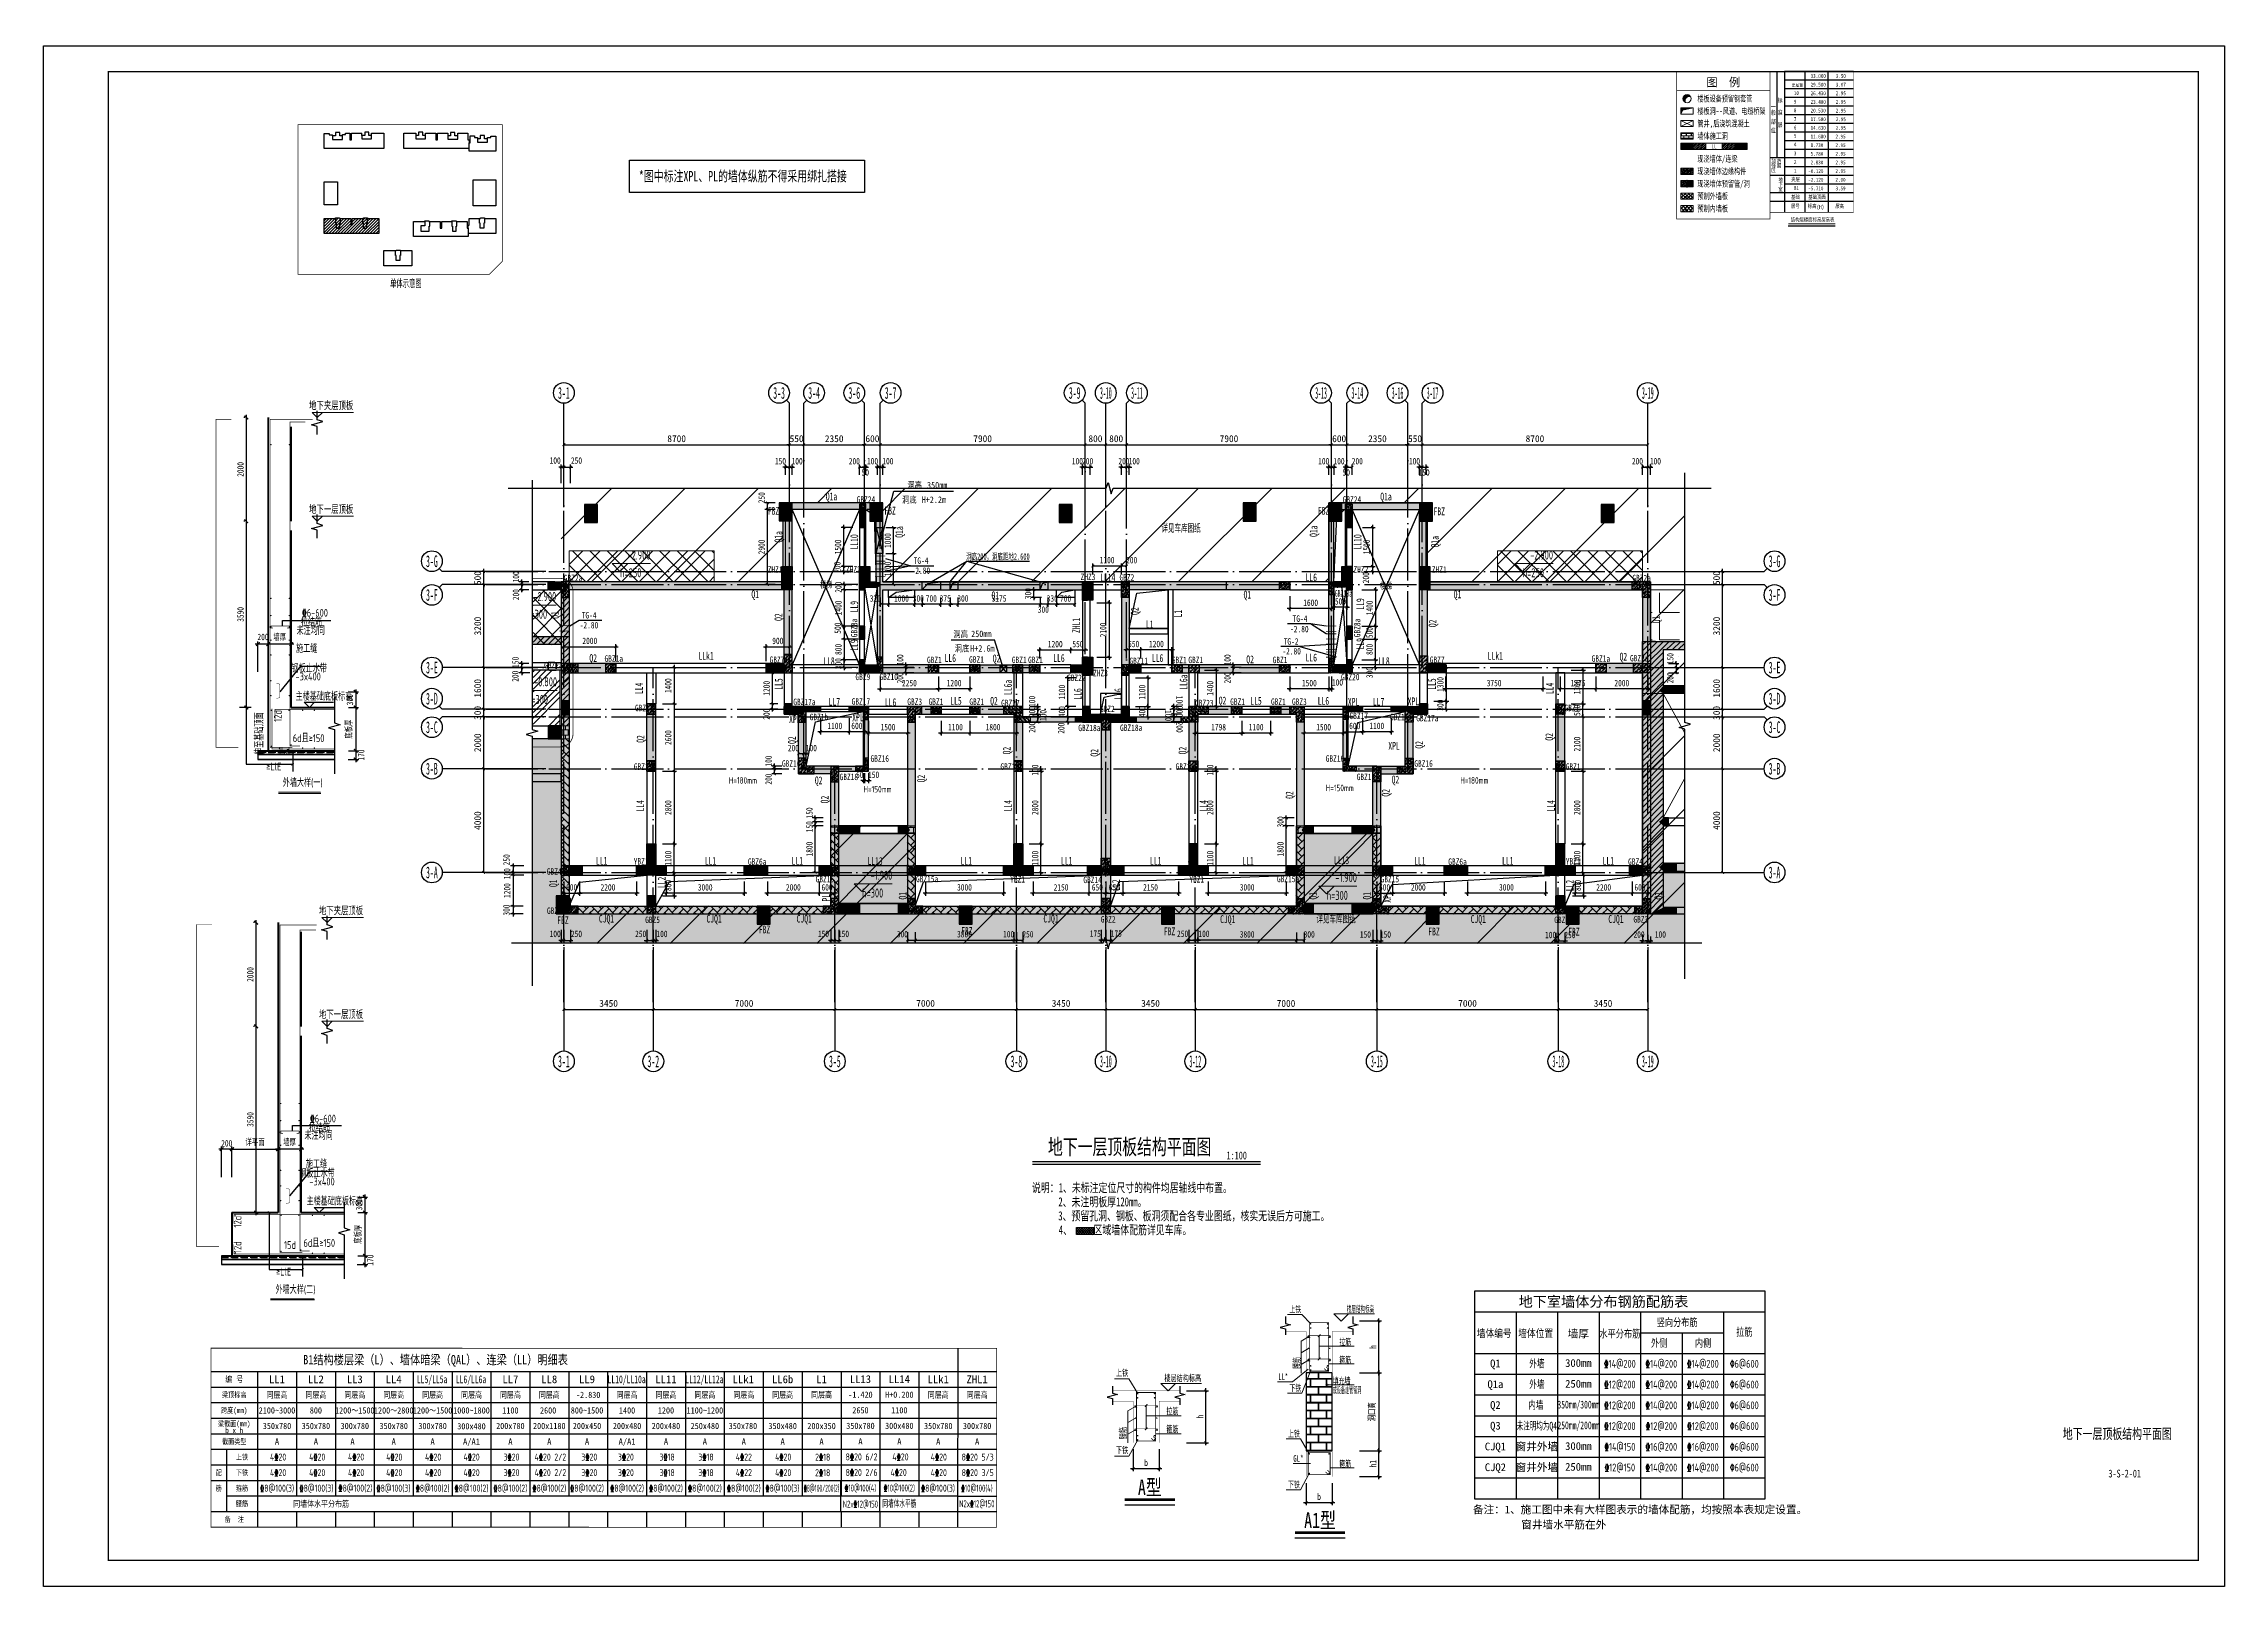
# Model space of a CAD drawing. Extents: x -3200781797 to -8106663, y 494714 to 1244925.
# Drawn here: x -8190763 to -8106663, y 494714 to 554195 of the extents above; entities that cross this region are included whole.
import ezdxf
from ezdxf.enums import TextEntityAlignment as Align
from ezdxf.xclip import XClip

# ---------------------------------------------------------------- set-up
doc = ezdxf.new("R2010")
doc.units = 0
doc.header["$LTSCALE"] = 1000
doc.header["$MEASUREMENT"] = 0
doc.header["$XCLIPFRAME"] = 0
for name, pattern in [('3#-轴线$0$DOTE', [2.42, 2, -0.2, 0.02, -0.2]), ('3#4#5#模板$0$CONTINOUS', [0]), ('3#4#5#模板$0$LOGO$0$用地红线$0$ACAD_ISO05W100', [34, 24, -3, 0.5, -3, 0.5, -3]), ('CONTINOUS', [0]), ('DASH', [0.35, 0.25, -0.1]), ('地库模板$0$CENTER', [2, 1.25, -0.25, 0.25, -0.25]), ('地库模板$0$DASH', [0.35, 0.25, -0.1]), ('节点$0$CONTINOUS', [0]), ('节点$0$DASH', [0.35, 0.25, -0.1]), ('节点$0$DASHED', [0.75, 0.5, -0.25]), ('节点$0$DOTE', [2.42, 2, -0.2, 0.02, -0.2])]:
    doc.linetypes.add(name, pattern=pattern)
doc.layers.get('Defpoints').update_dxf_attribs({"color": 30, "linetype": 'DASH'})
for name, color, linetype in [('1----SD', 40, 'Continuous'), ('3#-B1$0$S-COLU', 252, 'Continuous'), ('3#-B1$0$S-COLU-HATC', 16, 'Continuous'), ('3#-B1$0$S-SLAB-HOLE', 5, 'Continuous'), ('3#-B1$0$S-WALL', 40, 'Continuous'), ('3#-B1$0$S-WALL-BEAM', 120, 'Continuous'), ('3#-B1$0$S-WALL-HATC', 253, 'Continuous'), ('3#-轴线$0$3#-轴号$0$A-ANNO-AXIS-CIRC', 3, 'Continuous'), ('3#-轴线$0$3#-轴号$0$A-ANNO-AXIS-TEXT', 7, 'Continuous'), ('3#-轴线$0$3#-轴号$0$A-ANNO-DIMS', 3, 'Continuous'), ('3#-轴线$0$A-ANNO-DOTE', 10, '3#-轴线$0$DOTE'), ('3#-轴线$0$AXIS_TEXT', 7, 'Continuous'), ('3#4#5#模板$0$BORDER', 7, 'Continuous'), ('3#4#5#模板$0$HATCH', 254, 'Continuous'), ('3#4#5#模板$0$LOGO$0$A-ROOF', 241, 'Continuous'), ('3#4#5#模板$0$S-ANNO-TEXT', 7, 'Continuous'), ('3#4#5#模板$0$S-BEAM', 4, 'Continuous'), ('3#4#5#模板$0$S-MECH', 4, 'Continuous'), ('3#4#5#模板$0$S-MECH-TEXT', 4, 'Continuous'), ('3#4#5#模板$0$S-SLAB-TEXT', 120, 'Continuous'), ('3#4#5#模板$0$S-WALL-COLU', 252, '3#4#5#模板$0$CONTINOUS'), ('3#4#5#模板$0$S-WALL-COLU-HATC', 16, 'Continuous'), ('3#4#5#模板$0$THIN', 7, 'Continuous'), ('3#4#5#模板$0$电气提条件', 1, 'Continuous'), ('DIM', 3, 'Continuous'), ('DIM_其它', 3, 'Continuous'), ('HATCH', 254, 'Continuous'), ('NUM', 7, 'Continuous'), ('S-ANNO-TABS', 4, 'Continuous'), ('S-ANNO-TABT', 7, 'Continuous'), ('S-ANNO-TEXT', 7, 'Continuous'), ('S-ANNO-THIN', 3, 'Continuous'), ('S-DETL', 4, 'Continuous'), ('S-DETL-DIMS', 7, 'Continuous'), ('S-DETL-SBAR', 6, 'Continuous'), ('S-NUMS', 7, 'Continuous'), ('S-PC-FQ-WYQ', 4, 'Continuous'), ('S-SLAB', 6, 'Continuous'), ('S-WALL-BEAM-TEXT', 2, 'Continuous'), ('S-WALL-COLU-HATC', 16, 'Continuous'), ('S-WALL-COLU-TEXT', 2, 'Continuous'), ('S-WALL-DIMS', 50, 'Continuous'), ('TEL_HOLE', 5, 'Continuous'), ('地库模板$0$A-ANNO-TEXT', 7, 'Continuous'), ('地库模板$0$FSK_ZTEXT', 3, 'Continuous'), ('地库模板$0$HATCH', 254, 'Continuous'), ('地库模板$0$pt墙体$0$WALL', 7, 'Continuous'), ('地库模板$0$PUB_HATCH', 16, 'Continuous'), ('地库模板$0$S-PC-FQ-WYQ', 4, 'Continuous'), ('地库模板$0$墙体$0$墙体$0$$1$$0$$0$A-COLU-CONC-HATC', 253, 'Continuous'), ('地库模板$0$墙体$0$墙体$0$$1$$0$$0$A-WALL-CONC', 40, 'Continuous'), ('地库模板$0$墙体$0$墙体$0$A-COLU-CONC-HATC', 253, 'Continuous'), ('地库模板$0$墙体$0$墙体$0$A-DOOR', 51, 'Continuous'), ('地库模板$0$墙体$0$墙体$0$A-WALL-CONC', 40, 'Continuous'), ('地库模板$0$墙体$0$墙体$0$墙体$0$$1$$0$$0$A-COLU-CONC-HATC', 253, 'Continuous'), ('地库模板$0$墙体$0$墙体$0$墙体$0$$1$$0$$0$A-WALL-CONC', 40, 'Continuous'), ('地库模板$0$墙体$0$墙体$0$墙体$0$$2$$0$$0$A-DOOR', 51, 'Continuous'), ('地库模板$0$墙体$0$墙体$0$墙体$0$A-COLU-CONC-HATC', 253, 'Continuous'), ('地库模板$0$墙体$0$墙体$0$墙体$0$A-WALL-CONC', 40, 'Continuous'), ('地库模板$0$柱子$0$柱子$0$柱子$0$A-COLU-CONC', 9, 'Continuous'), ('层高表$0$PUB_TEXT', 7, 'Continuous'), ('层高表$0$S-ANNO-TEXT', 7, 'Continuous'), ('层高表$0$S-CHINESE', 7, 'Continuous'), ('层高表$0$参照-层高表$0$PUB_TEXT', 7, 'Continuous'), ('层高表$0$参照-层高表$0$S-LINE', 3, 'Continuous'), ('层高表$0$参照-层高表$0$S-LIST', 5, 'Continuous'), ('层高表$0$参照-层高表$0$S-LIST1', 1, 'Continuous'), ('节点$0$2-4#-结构平面图-7.19$0$COLU_DE_DIM', 3, 'Continuous'), ('节点$0$2-4#-结构平面图-7.19$0$S-ANNO-DIMS', 3, 'Continuous'), ('节点$0$2-4#-结构平面图-7.19$0$S-DETL', 4, 'Continuous'), ('节点$0$2-4#-结构平面图-7.19$0$S-DETL-REIN', 1, 'Continuous'), ('节点$0$2-4#-结构平面图-7.19$0$S-DETL-TEXT', 7, 'Continuous'), ('节点$0$DIM', 3, 'Continuous'), ('节点$0$L', 7, 'Continuous'), ('节点$0$NUM', 7, 'Continuous'), ('节点$0$OTHER', 7, 'Continuous'), ('节点$0$PUB_TEXT', 7, 'Continuous'), ('节点$0$REIN', 1, 'Continuous'), ('节点$0$S-ANNO-DIMS', 3, 'Continuous'), ('节点$0$S-ANNO-DOTE', 230, '节点$0$DOTE'), ('节点$0$S-ANNO-IDEN-LEVL', 3, 'Continuous'), ('节点$0$S-ANNO-TEXT', 7, 'Continuous'), ('节点$0$s-anno-thic', 6, 'Continuous'), ('节点$0$S-ANNO-THIN', 3, 'Continuous'), ('节点$0$S-DETL', 4, 'Continuous'), ('节点$0$S-DETL-DIMS', 210, 'Continuous'), ('节点$0$S-DETL-REIN', 1, 'Continuous'), ('节点$0$S-DETL-REIN-TEXT', 1, 'Continuous'), ('节点$0$S-DETL-SBAR', 6, 'Continuous'), ('节点$0$S-DETL-TEXT', 7, 'Continuous'), ('节点$0$S-REIN', 1, 'Continuous'), ('节点$0$S-SLAB', 6, 'Continuous'), ('节点$0$S-TEXT', 7, 'Continuous'), ('节点$0$S-WALL', 40, 'Continuous'), ('节点$0$S-WALL-HATC', 253, 'Continuous'), ('节点$0$TEXT', 7, 'Continuous'), ('节点$0$THIN', 7, 'Continuous'), ('节点$0$WALL', 9, 'Continuous'), ('节点$0$板－详图文字', 7, 'Continuous'), ('节点$0$板－详图标注', 3, 'Continuous'), ('节点$0$板－详图线', 7, 'Continuous'), ('节点$0$板－详图钢筋', 1, 'Continuous'), ('节点$0$说明文字-j', 7, 'Continuous')]:
    doc.layers.add(name, color=color, linetype=linetype)
for name, color, linetype, lineweight in [('3#4#5#模板$0$LOGO$0$G-SITE-REDL', 10, '3#4#5#模板$0$LOGO$0$用地红线$0$ACAD_ISO05W100', 70), ('3#4#5#模板$0$S-ANNO-SYMB', 4, 'Continuous', 0), ('S-DETL-TEXT', 7, 'Continuous', 0), ('WALL-TEXT', 2, 'Continuous', 25), ('地库模板$0$S-ANNO-DOTE', 230, '地库模板$0$CENTER', 15), ('地库模板$0$S-ANNO-IDEN-INDX', 3, 'Continuous', 15), ('地库模板$0$S-ANNO-TEXT', 7, 'Continuous', 25), ('地库模板$0$S-ANNO-THIN', 3, 'Continuous', 15), ('地库模板$0$S-BASE-SUMP', 155, 'Continuous', 18), ('地库模板$0$S-BEAM', 4, 'Continuous', 25), ('地库模板$0$S-COLU', 252, 'Continuous', 35), ('地库模板$0$S-SLAB', 220, 'Continuous', 18), ('地库模板$0$S-SLAB-HOLE', 5, 'Continuous', 25), ('地库模板$0$S-SLAB-LOWE-HATC', 193, 'Continuous', 18), ('地库模板$0$S-STRS', 52, 'Continuous', 18), ('地库模板$0$S-WALL', 40, 'Continuous', 35), ('地库模板$0$S-WALL-BEAM', 120, 'Continuous', 25), ('地库模板$0$S-WALL-CCAD-BPW', 50, 'Continuous', 15), ('地库模板$0$S-WALL-CCAD-IPW', 150, 'Continuous', 15), ('地库模板$0$S-WALL-CCAD-NPW', 221, 'Continuous', 15), ('地库模板$0$S-WALL-CCAD-PPW', 80, 'Continuous', 15), ('地库模板$0$墙标注', 90, 'Continuous', 25), ('节点$0$S-ANNO-HATC', 255, 'Continuous', 0), ('节点$0$S-DETL-HATC', 254, 'Continuous', 0), ('节点$0$S-REIN-P', 1, 'Continuous', 0), ('节点$0$梁', 4, 'Continuous', 0), ('节点$0$纵文字', 30, 'Continuous', 18), ('设备条件', 5, 'Continuous', 30)]:
    doc.layers.add(name, color=color, linetype=linetype, lineweight=lineweight)
doc.styles.add('-楷体_GB2312', font='', dxfattribs={"width": 0.7})
doc.styles.add('-楷体_GB2312-1.0', font='', dxfattribs={"width": 0.7})
doc.styles.add('3#-轴线$0$3#-轴号$0$_TCH_AXIS', font='')
doc.styles.add('3#-轴线$0$3#-轴号$0$_TCH_DIM_T3', font='')
doc.styles.add('3#-轴线$0$COMPLEX', font='COMPLEX')
doc.styles.add('3#4#5#模板$0$-楷体_GB2312', font='', dxfattribs={"width": 0.8, "height": 3.5})
doc.styles.add('3#4#5#模板$0$-楷体_GB2312-1.0', font='')
doc.styles.add('3#4#5#模板$0$TSSD_Rein', font='tssdeng.shx', dxfattribs={"width": 0.7, "bigfont": 'hztxt.shx'})
doc.styles.add('3#4#5#模板$0$宋体', font='', dxfattribs={"width": 0.8})
doc.styles.add('TSSD_Dimension', font='', dxfattribs={"width": 0.7})
doc.styles.add('TSSD_Norm', font='Tssdeng.shx', dxfattribs={"bigfont": 'hztxt.shx'})
doc.styles.add('TSSD_Rein', font='tssdeng.shx', dxfattribs={"width": 0.7, "bigfont": 'hztxt.shx'})
doc.styles.add('地库模板$0$$2$$0$$0$_TCH_WINDOW', font='')
doc.styles.add('地库模板$0$TSSD_Label', font='Tssdeng.shx', dxfattribs={"width": 0.7, "bigfont": 'hztxt.shx'})
doc.styles.add('地库模板$0$TSSD_Rein', font='tssdeng.shx', dxfattribs={"width": 0.7, "bigfont": 'hztxt.shx'})
doc.styles.add('地库模板$0$黑体', font='simhei.ttf', dxfattribs={"width": 0.8})
doc.styles.add('宋体', font='', dxfattribs={"width": 0.8})
doc.styles.add('层高表$0$参照-层高表$0$楷体', font='', dxfattribs={"width": 0.7})
doc.styles.add('层高表$0$宋体', font='', dxfattribs={"width": 0.8})
doc.styles.add('层高表$0$楷体', font='simkai.ttf', dxfattribs={"width": 0.7})
doc.styles.add('楷体', font='', dxfattribs={"width": 0.6})
doc.styles.add('楷体GB312', font='', dxfattribs={"width": 0.8})
doc.styles.add('节点$0$-楷体_GB2312', font='')
doc.styles.add('节点$0$-楷体_GB2312-1.0', font='', dxfattribs={"width": 0.7})
doc.styles.add('节点$0$2-4#-结构平面图-7.19$0$-楷体_GB2312', font='', dxfattribs={"width": 0.7})
doc.styles.add('节点$0$2-4#-结构平面图-7.19$0$STANDARD', font='')
doc.styles.add('节点$0$2-4#-结构平面图-7.19$0$TSSD_Norm', font='Tssdeng.shx', dxfattribs={"bigfont": 'hztxt.shx'})
doc.styles.add('节点$0$2-4#-结构平面图-7.19$0$楷体', font='simkai.ttf', dxfattribs={"width": 0.7})
doc.styles.add('节点$0$_HZTXT', font='txt.shx', dxfattribs={"width": 0.7, "bigfont": 'hztxt.shx'})
doc.styles.add('节点$0$FSZK', font='fszk.shx', dxfattribs={"width": 0.7, "height": 350, "bigfont": 'hztxt.shx'})
doc.styles.add('节点$0$STANDARD', font='txt', dxfattribs={"bigfont": 'gbcbig.shx'})
doc.styles.add('节点$0$TSSD_Dimension', font='Tssdeng.shx', dxfattribs={"width": 0.7, "bigfont": 'hztxt.shx'})
doc.styles.add('节点$0$TSSD_Label', font='Tssdeng.shx', dxfattribs={"width": 0.7, "bigfont": 'hztxt.shx'})
doc.styles.add('节点$0$TSSD_NORM', font='tssdeng2.shx', dxfattribs={"width": 0.7, "bigfont": 'tssdchn.shx'})
doc.styles.add('节点$0$TSSD_Rein', font='Tssdeng.shx', dxfattribs={"width": 0.7, "bigfont": 'hztxt.shx'})
doc.styles.add('节点$0$楷体', font='', dxfattribs={"width": 0.7, "height": 250})
doc.styles.get('-楷体_GB2312').set_extended_font_data('KaiTi_GB2312')
doc.styles.get('-楷体_GB2312-1.0').set_extended_font_data('KaiTi_GB2312')
doc.styles.get('3#-轴线$0$3#-轴号$0$_TCH_AXIS').set_extended_font_data('SimSun')
doc.styles.get('3#-轴线$0$3#-轴号$0$_TCH_DIM_T3').set_extended_font_data('SimSun')
doc.styles.get('3#4#5#模板$0$-楷体_GB2312').set_extended_font_data('KaiTi_GB2312')
doc.styles.get('3#4#5#模板$0$-楷体_GB2312-1.0').set_extended_font_data('KaiTi_GB2312')
doc.styles.get('3#4#5#模板$0$宋体').set_extended_font_data('SimSun')
doc.styles.get('TSSD_Dimension').set_extended_font_data('KaiTi_GB2312')
doc.styles.get('地库模板$0$$2$$0$$0$_TCH_WINDOW').set_extended_font_data('SimSun')
doc.styles.get('宋体').set_extended_font_data('SimSun')
doc.styles.get('层高表$0$参照-层高表$0$楷体').set_extended_font_data('SimSun')
doc.styles.get('层高表$0$宋体').set_extended_font_data('SimSun')
doc.styles.get('楷体').set_extended_font_data('KaiTi_GB2312')
doc.styles.get('楷体GB312').set_extended_font_data('楷体_GB2312')
doc.styles.get('节点$0$-楷体_GB2312').set_extended_font_data('KaiTi_GB2312')
doc.styles.get('节点$0$-楷体_GB2312-1.0').set_extended_font_data('KaiTi_GB2312')
doc.styles.get('节点$0$2-4#-结构平面图-7.19$0$-楷体_GB2312').set_extended_font_data('KaiTi_GB2312')
doc.styles.get('节点$0$2-4#-结构平面图-7.19$0$STANDARD').set_extended_font_data('NSimSun')
doc.styles.get('节点$0$楷体').set_extended_font_data('KaiTi_GB2312')
doc.dimstyles.new('3#-轴线$0$3#-轴号$0$_TCH_ARCH&&100', dxfattribs={"dimtxt": 264.345992, "dimasz": 100, "dimexe": 250, "dimexo": 300, "dimgap": 100, "dimtad": 1, "dimdec": 0, "dimzin": 0, "dimdsep": 46, "dimtxsty": '3#-轴线$0$3#-轴号$0$_TCH_DIM_T3', "dimblk": '3#-轴线$0$3#-轴号$0$_ArchTick', "dimcen": 0.09, "dimclrt": 7, "dimazin": 2, "dimtfac": 1, "dimtdec": 0, "dimtix": 1, "dimtmove": 2, "dimatfit": 3, "dimfxl": 100, "dimtolj": 1, "dimtzin": 0, "dimarcsym": 0})
doc.dimstyles.new('TSSD_100_100', dxfattribs={"dimtxt": 250, "dimasz": 100, "dimexe": 100, "dimexo": 250, "dimgap": 100, "dimtad": 1, "dimdec": 0, "dimzin": 0, "dimdsep": 46, "dimtxsty": 'TSSD_Dimension', "dimblk": 'ARCHTICK', "dimcen": 0, "dimdle": 100, "dimclrt": 7, "dimadec": 0, "dimazin": 0, "dimtfac": 1, "dimtdec": 0, "dimtix": 1, "dimtmove": 2, "dimatfit": 3, "dimfxl": 1, "dimtolj": 1, "dimtzin": 0, "dimarcsym": 0})
doc.dimstyles.new('TSSD_100_100$0', dxfattribs={"dimtxt": 250, "dimasz": 100, "dimexe": 100, "dimexo": 0, "dimgap": 100, "dimtad": 1, "dimdec": 0, "dimzin": 0, "dimdsep": 46, "dimtxsty": 'TSSD_Dimension', "dimblk1": 'ARCHTICK', "dimblk2": 'ARCHTICK', "dimsah": 1, "dimcen": 0, "dimclrt": 7, "dimadec": 0, "dimazin": 0, "dimtfac": 1, "dimtdec": 0, "dimtix": 1, "dimtmove": 2, "dimatfit": 3, "dimldrblk": 'ARCHTICK', "dimfxl": 300, "dimfxlon": 1, "dimtvp": 0.7, "dimtolj": 1, "dimtzin": 0, "dimarcsym": 0})
doc.dimstyles.new('TSSD_20_100', dxfattribs={"dimtxt": 250, "dimasz": 100, "dimexe": 100, "dimexo": 250, "dimgap": 100, "dimtad": 1, "dimdec": 0, "dimlfac": 0.2, "dimzin": 0, "dimdsep": 46, "dimtxsty": '楷体', "dimblk": 'ARCHTICK', "dimcen": 0, "dimdle": 100, "dimclrt": 7, "dimadec": 0, "dimazin": 0, "dimtfac": 1, "dimtdec": 0, "dimtix": 1, "dimtmove": 2, "dimatfit": 3, "dimfxl": 1, "dimtolj": 1, "dimtzin": 0, "dimarcsym": 0})
doc.dimstyles.new('节点$0$2-4#-结构平面图-7.19$0$normal', dxfattribs={"dimtxt": 3.5, "dimasz": 1, "dimexe": 2.5, "dimexo": 3, "dimgap": 1.5, "dimtad": 1, "dimdec": 0, "dimzin": 0, "dimdsep": 46, "dimtxsty": '节点$0$2-4#-结构平面图-7.19$0$STANDARD', "dimblk": '节点$0$2-4#-结构平面图-7.19$0$_ArchTick', "dimcen": 0.09, "dimadec": 0, "dimazin": 0, "dimtfac": 1, "dimtdec": 0, "dimtix": 1, "dimtmove": 2, "dimatfit": 3, "dimfxl": 1, "dimtolj": 1, "dimtzin": 0, "dimarcsym": 0})
doc.dimstyles.new('节点$0$2-4#-结构平面图-7.19$0$TSSD_20_100', dxfattribs={"dimtxt": 250, "dimasz": 100, "dimexe": 100, "dimexo": 250, "dimgap": 100, "dimtad": 1, "dimdec": 0, "dimlfac": 0.2, "dimzin": 0, "dimdsep": 46, "dimtxsty": '节点$0$2-4#-结构平面图-7.19$0$楷体', "dimblk": '节点$0$2-4#-结构平面图-7.19$0$_ArchTick', "dimcen": 0, "dimdle": 100, "dimclrt": 7, "dimadec": 0, "dimazin": 0, "dimtfac": 1, "dimtdec": 0, "dimtix": 1, "dimtmove": 2, "dimatfit": 3, "dimfxl": 1, "dimtolj": 1, "dimtzin": 0, "dimarcsym": 0})
doc.dimstyles.new('节点$0$normal', dxfattribs={"dimtxt": 3.5, "dimasz": 1, "dimexe": 2.5, "dimexo": 3, "dimgap": 1.5, "dimtad": 1, "dimdec": 0, "dimzin": 0, "dimdsep": 46, "dimtxsty": '节点$0$STANDARD', "dimblk": '节点$0$_ArchTick', "dimcen": 0.09, "dimadec": 0, "dimazin": 0, "dimtfac": 1, "dimtdec": 0, "dimtix": 1, "dimtmove": 2, "dimatfit": 3, "dimfxl": 1, "dimtolj": 1, "dimtzin": 0, "dimarcsym": 0})
doc.dimstyles.new('节点$0$TSSD_100_100', dxfattribs={"dimtxt": 250, "dimasz": 100, "dimexe": 100, "dimexo": 250, "dimgap": 100, "dimtad": 1, "dimdec": 0, "dimzin": 0, "dimdsep": 46, "dimtxsty": '节点$0$楷体', "dimblk": '节点$0$_ArchTick', "dimcen": 0, "dimdle": 100, "dimclrt": 7, "dimadec": 0, "dimazin": 0, "dimtfac": 1, "dimtdec": 0, "dimtix": 1, "dimtmove": 2, "dimatfit": 3, "dimfxl": 1, "dimtolj": 1, "dimtzin": 0, "dimarcsym": 0})
doc.dimstyles.new('节点$0$TSSD_100_100$0', dxfattribs={"dimtxt": 300, "dimasz": 100, "dimexe": 100, "dimexo": 0, "dimgap": 50, "dimtad": 1, "dimdec": 0, "dimzin": 0, "dimdsep": 46, "dimtxsty": '节点$0$TSSD_Dimension', "dimblk1": '节点$0$_ArchTick', "dimblk2": '节点$0$_ArchTick', "dimsah": 1, "dimcen": 0, "dimclrt": 7, "dimadec": 0, "dimazin": 0, "dimtfac": 1, "dimtdec": 0, "dimtix": 1, "dimtmove": 2, "dimatfit": 3, "dimldrblk": '节点$0$_ArchTick', "dimfxl": 300, "dimfxlon": 1, "dimtvp": 0.7, "dimtolj": 1, "dimtzin": 0, "dimarcsym": 0})
doc.dimstyles.new('节点$0$TSSD_10_100', dxfattribs={"dimtxt": 250, "dimasz": 100, "dimexe": 100, "dimexo": 250, "dimgap": 100, "dimtad": 1, "dimdec": 0, "dimlfac": 0.1, "dimzin": 0, "dimdsep": 46, "dimtxsty": '节点$0$楷体', "dimblk": '节点$0$_ArchTick', "dimcen": 0, "dimdle": 100, "dimclrt": 7, "dimadec": 0, "dimazin": 0, "dimtfac": 1, "dimtdec": 0, "dimtix": 1, "dimtmove": 2, "dimatfit": 3, "dimfxl": 1, "dimtolj": 1, "dimtzin": 0, "dimarcsym": 0})
doc.dimstyles.new('节点$0$TSSD_20_100', dxfattribs={"dimtxt": 300, "dimasz": 100, "dimexe": 100, "dimexo": 250, "dimgap": 100, "dimtad": 1, "dimdec": 0, "dimlfac": 0.2, "dimzin": 0, "dimdsep": 46, "dimtxsty": '节点$0$楷体', "dimblk": '节点$0$_ArchTick', "dimcen": 0, "dimdle": 100, "dimclrt": 7, "dimadec": 0, "dimazin": 0, "dimtfac": 1, "dimtdec": 0, "dimtix": 1, "dimtmove": 2, "dimatfit": 3, "dimfxl": 1, "dimtolj": 1, "dimtzin": 0, "dimarcsym": 0})
doc.dimstyles.new('节点$0$TSSD_50_100', dxfattribs={"dimtxt": 250, "dimasz": 100, "dimexe": 100, "dimexo": 250, "dimgap": 100, "dimtad": 1, "dimdec": 0, "dimlfac": 0.5, "dimzin": 0, "dimdsep": 46, "dimtxsty": '节点$0$楷体', "dimblk": '节点$0$_ArchTick', "dimcen": 0, "dimdle": 100, "dimclrt": 7, "dimadec": 0, "dimazin": 0, "dimtfac": 1, "dimtdec": 0, "dimtix": 1, "dimtmove": 2, "dimatfit": 3, "dimfxl": 1, "dimtolj": 1, "dimtzin": 0, "dimarcsym": 0})
pattern_1 = [(50, (14077.36, 0), (717.2602, -62.7521), [75, -825]), (355, (14077.36, 0), (-138.7513, 752.192), [60, -660]), (100.4514, (14137.1, -5.2), (578.5094, 689.4395), [63.7402, -701.142]), (46.1842, (14077.4, 200), (1067.241, -165.519), [112.5, -1237.5]), (96.6356, (14166.3, 186.2), (934.663, 974.118), [95.61, -1051.713]), (351.1842, (14077.4, 200), (934.662, 974.119), [90, -990]), (21, (14177.36, 150), (596.907, -402.619), [75, -825]), (326, (14177.36, 150), (243.3153, 725.15), [60, -660]), (71.4514, (14227.1, 116.45), (840.2226, 322.5305), [63.7402, -701.142]), (37.5, (14077.36, 0), (12.15986, 332.89385), [0, -652, 0, -670, 0, -662.5]), (7.5, (14077.36, 0), (263.0695, 394.4117), [0, -382, 0, -637, 0, -252.5]), (327.5, (13854.36, 0), (533.82244, -22.55487), [0, -250, 0, -780, 0, -1035]), (317.5, (13754.36, 0), (583.1862, 100.105), [0, -325, 0, -518, 0, -735]), (45, (14077.36, 0), (-353.5534, 353.5534), [])]
pattern_2 = [(45, (207410.23, -258407.8), (-224.5064, 224.5064), [])]
pattern_3 = [(45, (-65372.21, -534421.26), (-88.38835, 88.38835), []), (135, (-65372.21, -534421.26), (-88.38835, -88.38835), [])]
pattern_4 = [(45, (46627.786, -635021.256), (-44.194174, 44.194174), [])]
pattern_5 = [(45, (47227.786, -634421.256), (-44.194174, 44.194174), [])]
pattern_6 = [(50, (-2666.76, 63324.25), (143.4520365, -12.550427), [15, -165]), (355, (-2666.76, 63324.25), (-27.7502667, 150.4384267), [12, -132]), (100.4514, (-2654.8, 63323.2), (115.7018763, 137.8879084), [12.748038, -140.2284224]), (46.1842, (-2666.76, 63364.25), (213.4482097, -33.103803), [22.5, -247.5]), (96.6356, (-2648.97, 63361.49), (186.932541, 194.823574), [19.1220576, -210.3426]), (351.1842, (-2666.76, 63364.25), (186.932389, 194.82372), [18, -198]), (21, (-2646.76, 63354.25), (119.3814104, -80.5237781), [15, -165]), (326, (-2646.76, 63354.25), (48.6630664, 145.030009), [12, -132]), (71.4514, (-2636.81, 63347.54), (168.0445257, 64.5060993), [12.748038, -140.2284224]), (37.5, (-2666.756, 63324.25), (2.43197106, 66.57877077), [0, -130.4, 0, -134, 0, -132.5]), (7.5, (-2666.756, 63324.25), (52.6139075, 78.8823424), [0, -76.4, 0, -127.4, 0, -50.5]), (327.5, (-2711.356, 63324.25), (106.76448723, -4.51097435), [0, -50, 0, -156, 0, -207]), (317.5, (-2731.36, 63324.25), (116.6372339, 20.0209965), [0, -65, 0, -103.6, 0, -147]), (45, (-2666.76, 63324.25), (-70.7106781, 70.7106781), [])]
pattern_7 = [(50, (-2741.89, 63299.26), (143.4520365, -12.550427), [15, -165]), (355, (-2741.89, 63299.26), (-27.7502667, 150.4384267), [12, -132]), (100.4514, (-2729.93, 63298.22), (115.7018763, 137.8879084), [12.748038, -140.2284224]), (46.1842, (-2741.89, 63339.26), (213.4482097, -33.103803), [22.5, -247.5]), (96.6356, (-2724.1, 63336.5), (186.932541, 194.823574), [19.1220576, -210.3426]), (351.1842, (-2741.9, 63339.26), (186.932389, 194.82372), [18, -198]), (21, (-2721.89, 63329.26), (119.3814104, -80.5237781), [15, -165]), (326, (-2721.89, 63329.26), (48.6630664, 145.030009), [12, -132]), (71.4514, (-2711.94, 63322.55), (168.0445257, 64.5060993), [12.748038, -140.2284224]), (37.5, (-2741.89, 63299.26), (2.43197106, 66.57877077), [0, -130.4, 0, -134, 0, -132.5]), (7.5, (-2741.89, 63299.26), (52.6139075, 78.8823424), [0, -76.4, 0, -127.4, 0, -50.5]), (327.5, (-2786.49, 63299.26), (106.76448723, -4.51097435), [0, -50, 0, -156, 0, -207]), (317.5, (-2806.49, 63299.26), (116.6372339, 20.0209965), [0, -65, 0, -103.6, 0, -147]), (45, (-2741.89, 63299.26), (-70.7106781, 70.7106781), [])]
pattern_8 = [(50, (-3589.96, 63424.35), (143.4520365, -12.550427), [15, -165]), (355, (-3589.96, 63424.35), (-27.7502667, 150.4384267), [12, -132]), (100.4514, (-3578.01, 63423.3), (115.7018763, 137.8879084), [12.748038, -140.2284224]), (46.1842, (-3589.96, 63464.35), (213.4482097, -33.103803), [22.5, -247.5]), (96.6356, (-3572.18, 63461.59), (186.932541, 194.823574), [19.1220576, -210.3426]), (351.1842, (-3589.96, 63464.35), (186.932389, 194.82372), [18, -198]), (21, (-3569.96, 63454.35), (119.3814104, -80.5237781), [15, -165]), (326, (-3569.96, 63454.35), (48.6630664, 145.030009), [12, -132]), (71.4514, (-3560.01, 63447.64), (168.0445257, 64.5060993), [12.748038, -140.2284224]), (37.5, (-3589.963, 63424.346), (2.43197106, 66.57877077), [0, -130.4, 0, -134, 0, -132.5]), (7.5, (-3589.96, 63424.346), (52.6139075, 78.8823424), [0, -76.4, 0, -127.4, 0, -50.5]), (327.5, (-3634.563, 63424.346), (106.76448723, -4.51097435), [0, -50, 0, -156, 0, -207]), (317.5, (-3654.56, 63424.35), (116.6372339, 20.0209965), [0, -65, 0, -103.6, 0, -147]), (45, (-3589.96, 63424.35), (-70.7106781, 70.7106781), [])]
pattern_9 = [(50, (-2666.87, 63349.36), (143.4520365, -12.550427), [15, -165]), (355, (-2666.87, 63349.36), (-27.7502667, 150.4384267), [12, -132]), (100.4514, (-2654.92, 63348.32), (115.7018763, 137.8879084), [12.748038, -140.2284224]), (46.1842, (-2666.87, 63389.36), (213.4482097, -33.103803), [22.5, -247.5]), (96.6356, (-2649.09, 63386.6), (186.932541, 194.823574), [19.1220576, -210.3426]), (351.1842, (-2666.87, 63389.36), (186.932389, 194.82372), [18, -198]), (21, (-2646.87, 63379.36), (119.3814104, -80.5237781), [15, -165]), (326, (-2646.87, 63379.36), (48.6630664, 145.030009), [12, -132]), (71.4514, (-2636.92, 63372.65), (168.0445257, 64.5060993), [12.748038, -140.2284224]), (37.5, (-2666.873, 63349.36), (2.43197106, 66.57877077), [0, -130.4, 0, -134, 0, -132.5]), (7.5, (-2666.87, 63349.36), (52.6139075, 78.8823424), [0, -76.4, 0, -127.4, 0, -50.5]), (327.5, (-2711.473, 63349.36), (106.76448723, -4.51097435), [0, -50, 0, -156, 0, -207]), (317.5, (-2731.47, 63349.36), (116.6372339, 20.0209965), [0, -65, 0, -103.6, 0, -147]), (45, (-2666.87, 63349.36), (-70.7106781, 70.7106781), [])]
pattern_10 = [(50, (-2716.87, 63449.36), (143.4520365, -12.550427), [15, -165]), (355, (-2716.87, 63449.36), (-27.7502667, 150.4384267), [12, -132]), (100.4514, (-2704.92, 63448.32), (115.7018763, 137.8879084), [12.748038, -140.2284224]), (46.1842, (-2716.87, 63489.36), (213.4482097, -33.103803), [22.5, -247.5]), (96.6356, (-2699.09, 63486.6), (186.932541, 194.823574), [19.1220576, -210.3426]), (351.1842, (-2716.87, 63489.36), (186.932389, 194.82372), [18, -198]), (21, (-2696.87, 63479.36), (119.3814104, -80.5237781), [15, -165]), (326, (-2696.87, 63479.36), (48.6630664, 145.030009), [12, -132]), (71.4514, (-2686.92, 63472.65), (168.0445257, 64.5060993), [12.748038, -140.2284224]), (37.5, (-2716.873, 63449.36), (2.43197106, 66.57877077), [0, -130.4, 0, -134, 0, -132.5]), (7.5, (-2716.87, 63449.36), (52.6139075, 78.8823424), [0, -76.4, 0, -127.4, 0, -50.5]), (327.5, (-2761.473, 63449.36), (106.76448723, -4.51097435), [0, -50, 0, -156, 0, -207]), (317.5, (-2781.47, 63449.36), (116.6372339, 20.0209965), [0, -65, 0, -103.6, 0, -147]), (45, (-2716.87, 63449.36), (-70.7106781, 70.7106781), [])]
pattern_11 = [(50, (-2866.89, 63575.26), (143.4520365, -12.550427), [15, -165]), (355, (-2866.89, 63575.26), (-27.7502667, 150.4384267), [12, -132]), (100.4514, (-2854.93, 63574.22), (115.7018763, 137.8879084), [12.748038, -140.2284224]), (46.1842, (-2866.89, 63615.26), (213.4482097, -33.103803), [22.5, -247.5]), (96.6356, (-2849.1, 63612.5), (186.932541, 194.823574), [19.1220576, -210.3426]), (351.1842, (-2866.9, 63615.26), (186.932389, 194.82372), [18, -198]), (21, (-2846.89, 63605.26), (119.3814104, -80.5237781), [15, -165]), (326, (-2846.89, 63605.26), (48.6630664, 145.030009), [12, -132]), (71.4514, (-2836.94, 63598.55), (168.0445257, 64.5060993), [12.748038, -140.2284224]), (37.5, (-2866.89, 63575.26), (2.43197106, 66.57877077), [0, -130.4, 0, -134, 0, -132.5]), (7.5, (-2866.89, 63575.26), (52.6139075, 78.8823424), [0, -76.4, 0, -127.4, 0, -50.5]), (327.5, (-2911.49, 63575.26), (106.76448723, -4.51097435), [0, -50, 0, -156, 0, -207]), (317.5, (-2931.49, 63575.26), (116.6372339, 20.0209965), [0, -65, 0, -103.6, 0, -147]), (45, (-2866.89, 63575.26), (-70.7106781, 70.7106781), [])]
pattern_12 = [(50, (-2816.89, 63374.36), (143.4520365, -12.550427), [15, -165]), (355, (-2816.89, 63374.36), (-27.7502667, 150.4384267), [12, -132]), (100.4514, (-2804.94, 63373.32), (115.7018763, 137.8879084), [12.748038, -140.2284224]), (46.1842, (-2816.9, 63414.36), (213.4482097, -33.103803), [22.5, -247.5]), (96.6356, (-2799.1, 63411.6), (186.932541, 194.823574), [19.1220576, -210.3426]), (351.1842, (-2816.9, 63414.36), (186.932389, 194.82372), [18, -198]), (21, (-2796.89, 63404.36), (119.3814104, -80.5237781), [15, -165]), (326, (-2796.89, 63404.36), (48.6630664, 145.030009), [12, -132]), (71.4514, (-2786.94, 63397.65), (168.0445257, 64.5060993), [12.748038, -140.2284224]), (37.5, (-2816.893, 63374.36), (2.43197106, 66.57877077), [0, -130.4, 0, -134, 0, -132.5]), (7.5, (-2816.89, 63374.36), (52.6139075, 78.8823424), [0, -76.4, 0, -127.4, 0, -50.5]), (327.5, (-2861.49, 63374.36), (106.76448723, -4.51097435), [0, -50, 0, -156, 0, -207]), (317.5, (-2881.49, 63374.36), (116.6372339, 20.0209965), [0, -65, 0, -103.6, 0, -147]), (45, (-2816.89, 63374.36), (-70.7106781, 70.7106781), [])]
pattern_13 = [(50, (-1841.87, 63299.26), (143.4520365, -12.550427), [15, -165]), (355, (-1841.87, 63299.26), (-27.7502667, 150.4384267), [12, -132]), (100.4514, (-1829.92, 63298.22), (115.7018763, 137.8879084), [12.748038, -140.2284224]), (46.1842, (-1841.87, 63339.26), (213.4482097, -33.103803), [22.5, -247.5]), (96.6356, (-1824.09, 63336.5), (186.932541, 194.823574), [19.1220576, -210.3426]), (351.1842, (-1841.87, 63339.26), (186.932389, 194.82372), [18, -198]), (21, (-1821.87, 63329.26), (119.3814104, -80.5237781), [15, -165]), (326, (-1821.87, 63329.26), (48.6630664, 145.030009), [12, -132]), (71.4514, (-1811.92, 63322.55), (168.0445257, 64.5060993), [12.748038, -140.2284224]), (37.5, (-1841.873, 63299.26), (2.43197106, 66.57877077), [0, -130.4, 0, -134, 0, -132.5]), (7.5, (-1841.87, 63299.26), (52.6139075, 78.8823424), [0, -76.4, 0, -127.4, 0, -50.5]), (327.5, (-1886.473, 63299.26), (106.76448723, -4.51097435), [0, -50, 0, -156, 0, -207]), (317.5, (-1906.47, 63299.26), (116.6372339, 20.0209965), [0, -65, 0, -103.6, 0, -147]), (45, (-1841.87, 63299.26), (-70.7106781, 70.7106781), [])]
pattern_14 = [(50, (-2791.83, 63474.38), (143.4520365, -12.550427), [15, -165]), (355, (-2791.83, 63474.38), (-27.7502667, 150.4384267), [12, -132]), (100.4514, (-2779.88, 63473.33), (115.7018763, 137.8879084), [12.748038, -140.2284224]), (46.1842, (-2791.83, 63514.38), (213.4482097, -33.103803), [22.5, -247.5]), (96.6356, (-2774.04, 63511.62), (186.932541, 194.823574), [19.1220576, -210.3426]), (351.1842, (-2791.83, 63514.38), (186.932389, 194.82372), [18, -198]), (21, (-2771.83, 63504.38), (119.3814104, -80.5237781), [15, -165]), (326, (-2771.83, 63504.38), (48.6630664, 145.030009), [12, -132]), (71.4514, (-2761.88, 63497.67), (168.0445257, 64.5060993), [12.748038, -140.2284224]), (37.5, (-2791.83, 63474.38), (2.43197106, 66.57877077), [0, -130.4, 0, -134, 0, -132.5]), (7.5, (-2791.83, 63474.38), (52.6139075, 78.8823424), [0, -76.4, 0, -127.4, 0, -50.5]), (327.5, (-2836.43, 63474.38), (106.76448723, -4.51097435), [0, -50, 0, -156, 0, -207]), (317.5, (-2856.43, 63474.38), (116.6372339, 20.0209965), [0, -65, 0, -103.6, 0, -147]), (45, (-2791.83, 63474.38), (-70.7106781, 70.7106781), [])]
pattern_15 = [(50, (-2741.83, 63474.36), (143.4520365, -12.550427), [15, -165]), (355, (-2741.83, 63474.36), (-27.7502667, 150.4384267), [12, -132]), (100.4514, (-2729.87, 63473.32), (115.7018763, 137.8879084), [12.748038, -140.2284224]), (46.1842, (-2741.83, 63514.36), (213.4482097, -33.103803), [22.5, -247.5]), (96.6356, (-2724.04, 63511.6), (186.932541, 194.823574), [19.1220576, -210.3426]), (351.1842, (-2741.83, 63514.36), (186.932389, 194.82372), [18, -198]), (21, (-2721.83, 63504.36), (119.3814104, -80.5237781), [15, -165]), (326, (-2721.83, 63504.36), (48.6630664, 145.030009), [12, -132]), (71.4514, (-2711.88, 63497.65), (168.0445257, 64.5060993), [12.748038, -140.2284224]), (37.5, (-2741.826, 63474.36), (2.43197106, 66.57877077), [0, -130.4, 0, -134, 0, -132.5]), (7.5, (-2741.83, 63474.36), (52.6139075, 78.8823424), [0, -76.4, 0, -127.4, 0, -50.5]), (327.5, (-2786.426, 63474.36), (106.76448723, -4.51097435), [0, -50, 0, -156, 0, -207]), (317.5, (-2806.43, 63474.36), (116.6372339, 20.0209965), [0, -65, 0, -103.6, 0, -147]), (45, (-2741.83, 63474.36), (-70.7106781, 70.7106781), [])]
pattern_16 = [(50, (-2741.83, 63474.36), (143.4520365, -12.550427), [15, -165]), (355, (-2741.83, 63474.36), (-27.7502667, 150.4384267), [12, -132]), (100.4514, (-2729.88, 63473.31), (115.7018763, 137.8879084), [12.748038, -140.2284224]), (46.1842, (-2741.83, 63514.36), (213.4482097, -33.103803), [22.5, -247.5]), (96.6356, (-2724.04, 63511.6), (186.932541, 194.823574), [19.1220576, -210.3426]), (351.1842, (-2741.83, 63514.36), (186.932389, 194.82372), [18, -198]), (21, (-2721.83, 63504.36), (119.3814104, -80.5237781), [15, -165]), (326, (-2721.83, 63504.36), (48.6630664, 145.030009), [12, -132]), (71.4514, (-2711.88, 63497.65), (168.0445257, 64.5060993), [12.748038, -140.2284224]), (37.5, (-2741.83, 63474.357), (2.43197106, 66.57877077), [0, -130.4, 0, -134, 0, -132.5]), (7.5, (-2741.83, 63474.36), (52.6139075, 78.8823424), [0, -76.4, 0, -127.4, 0, -50.5]), (327.5, (-2786.43, 63474.357), (106.76448723, -4.51097435), [0, -50, 0, -156, 0, -207]), (317.5, (-2806.43, 63474.36), (116.6372339, 20.0209965), [0, -65, 0, -103.6, 0, -147]), (45, (-2741.83, 63474.36), (-70.7106781, 70.7106781), [])]
pattern_17 = [(50, (-2741.83, 63474.35), (143.4520365, -12.550427), [15, -165]), (355, (-2741.83, 63474.35), (-27.7502667, 150.4384267), [12, -132]), (100.4514, (-2729.87, 63473.3), (115.7018763, 137.8879084), [12.748038, -140.2284224]), (46.1842, (-2741.83, 63514.35), (213.4482097, -33.103803), [22.5, -247.5]), (96.6356, (-2724.04, 63511.59), (186.932541, 194.823574), [19.1220576, -210.3426]), (351.1842, (-2741.83, 63514.35), (186.932389, 194.82372), [18, -198]), (21, (-2721.83, 63504.35), (119.3814104, -80.5237781), [15, -165]), (326, (-2721.83, 63504.35), (48.6630664, 145.030009), [12, -132]), (71.4514, (-2711.88, 63497.64), (168.0445257, 64.5060993), [12.748038, -140.2284224]), (37.5, (-2741.826, 63474.347), (2.43197106, 66.57877077), [0, -130.4, 0, -134, 0, -132.5]), (7.5, (-2741.83, 63474.35), (52.6139075, 78.8823424), [0, -76.4, 0, -127.4, 0, -50.5]), (327.5, (-2786.426, 63474.347), (106.76448723, -4.51097435), [0, -50, 0, -156, 0, -207]), (317.5, (-2806.43, 63474.35), (116.6372339, 20.0209965), [0, -65, 0, -103.6, 0, -147]), (45, (-2741.83, 63474.35), (-70.7106781, 70.7106781), [])]
pattern_18 = [(50, (-2741.82, 63474.35), (143.4520365, -12.550427), [15, -165]), (355, (-2741.82, 63474.35), (-27.7502667, 150.4384267), [12, -132]), (100.4514, (-2729.87, 63473.3), (115.7018763, 137.8879084), [12.748038, -140.2284224]), (46.1842, (-2741.82, 63514.35), (213.4482097, -33.103803), [22.5, -247.5]), (96.6356, (-2724.04, 63511.59), (186.932541, 194.823574), [19.1220576, -210.3426]), (351.1842, (-2741.82, 63514.35), (186.932389, 194.82372), [18, -198]), (21, (-2721.82, 63504.35), (119.3814104, -80.5237781), [15, -165]), (326, (-2721.82, 63504.35), (48.6630664, 145.030009), [12, -132]), (71.4514, (-2711.87, 63497.64), (168.0445257, 64.5060993), [12.748038, -140.2284224]), (37.5, (-2741.82, 63474.347), (2.43197106, 66.57877077), [0, -130.4, 0, -134, 0, -132.5]), (7.5, (-2741.82, 63474.35), (52.6139075, 78.8823424), [0, -76.4, 0, -127.4, 0, -50.5]), (327.5, (-2786.42, 63474.347), (106.76448723, -4.51097435), [0, -50, 0, -156, 0, -207]), (317.5, (-2806.42, 63474.35), (116.6372339, 20.0209965), [0, -65, 0, -103.6, 0, -147]), (45, (-2741.82, 63474.35), (-70.7106781, 70.7106781), [])]
pattern_19 = [(50, (-2741.87, 63424.35), (143.4520365, -12.550427), [15, -165]), (355, (-2741.87, 63424.35), (-27.7502667, 150.4384267), [12, -132]), (100.4514, (-2729.92, 63423.3), (115.7018763, 137.8879084), [12.748038, -140.2284224]), (46.1842, (-2741.87, 63464.35), (213.4482097, -33.103803), [22.5, -247.5]), (96.6356, (-2724.09, 63461.59), (186.932541, 194.823574), [19.1220576, -210.3426]), (351.1842, (-2741.87, 63464.35), (186.932389, 194.82372), [18, -198]), (21, (-2721.87, 63454.35), (119.3814104, -80.5237781), [15, -165]), (326, (-2721.87, 63454.35), (48.6630664, 145.030009), [12, -132]), (71.4514, (-2711.92, 63447.64), (168.0445257, 64.5060993), [12.748038, -140.2284224]), (37.5, (-2741.873, 63424.346), (2.43197106, 66.57877077), [0, -130.4, 0, -134, 0, -132.5]), (7.5, (-2741.87, 63424.346), (52.6139075, 78.8823424), [0, -76.4, 0, -127.4, 0, -50.5]), (327.5, (-2786.473, 63424.346), (106.76448723, -4.51097435), [0, -50, 0, -156, 0, -207]), (317.5, (-2806.47, 63424.35), (116.6372339, 20.0209965), [0, -65, 0, -103.6, 0, -147]), (45, (-2741.87, 63424.35), (-70.7106781, 70.7106781), [])]
pattern_20 = [(140, (-7686486.39, 8678773.06), (12.550427, 143.4520365), [15, -165]), (85, (-7686486.39, 8678773.06), (-150.4384267, -27.7502667), [12, -132]), (190.4514, (-7686485.35, 8678785.02), (-137.8879084, 115.7018763), [12.748038, -140.2284224]), (136.1842, (-7686526.4, 8678773.06), (33.103803, 213.4482097), [22.5, -247.5]), (186.6356, (-7686523.63, 8678790.85), (-194.823574, 186.932541), [19.1220576, -210.3426]), (81.1842, (-7686526.4, 8678773.06), (-194.82372, 186.932389), [18, -198]), (111, (-7686516.39, 8678793.06), (80.5237781, 119.3814104), [15, -165]), (56, (-7686516.39, 8678793.06), (-145.030009, 48.6630664), [12, -132]), (161.4514, (-7686509.68, 8678803.01), (-64.5060993, 168.0445257), [12.748038, -140.2284224]), (127.5, (-7686486.39, 8678773.06), (-66.57877077, 2.43197106), [0, -130.4, 0, -134, 0, -132.5]), (97.5, (-7686486.39, 8678773.06), (-78.8823424, 52.6139075), [0, -76.4, 0, -127.4, 0, -50.5]), (57.5, (-7686486.39, 8678728.46), (4.51097435, 106.76448723), [0, -50, 0, -156, 0, -207]), (47.5, (-7686486.39, 8678708.46), (-20.0209965, 116.6372339), [0, -65, 0, -103.6, 0, -147]), (135, (-7686486.39, 8678773.06), (-70.7106781, -70.7106781), [])]
pattern_21 = [(50, (-8666.76, 66174.35), (143.4520365, -12.550427), [15, -165]), (355, (-8666.76, 66174.35), (-27.7502667, 150.4384267), [12, -132]), (100.4514, (-8654.81, 66173.3), (115.7018763, 137.8879084), [12.748038, -140.2284224]), (46.1842, (-8666.76, 66214.35), (213.4482097, -33.103803), [22.5, -247.5]), (96.6356, (-8648.98, 66211.59), (186.932541, 194.823574), [19.1220576, -210.3426]), (351.1842, (-8666.76, 66214.35), (186.932389, 194.82372), [18, -198]), (21, (-8646.76, 66204.35), (119.3814104, -80.5237781), [15, -165]), (326, (-8646.76, 66204.35), (48.6630664, 145.030009), [12, -132]), (71.4514, (-8636.82, 66197.64), (168.0445257, 64.5060993), [12.748038, -140.2284224]), (37.5, (-8666.764, 66174.346), (2.43197106, 66.57877077), [0, -130.4, 0, -134, 0, -132.5]), (7.5, (-8666.764, 66174.346), (52.6139075, 78.8823424), [0, -76.4, 0, -127.4, 0, -50.5]), (327.5, (-8711.364, 66174.346), (106.76448723, -4.51097435), [0, -50, 0, -156, 0, -207]), (317.5, (-8731.36, 66174.35), (116.6372339, 20.0209965), [0, -65, 0, -103.6, 0, -147]), (45, (-8666.76, 66174.35), (-70.7106781, 70.7106781), [])]
pattern_22 = [(50, (-2666.87, 64899.26), (143.4520365, -12.550427), [15, -165]), (355, (-2666.87, 64899.26), (-27.7502667, 150.4384267), [12, -132]), (100.4514, (-2654.92, 64898.22), (115.7018763, 137.8879084), [12.748038, -140.2284224]), (46.1842, (-2666.87, 64939.26), (213.4482097, -33.103803), [22.5, -247.5]), (96.6356, (-2649.09, 64936.5), (186.932541, 194.823574), [19.1220576, -210.3426]), (351.1842, (-2666.87, 64939.26), (186.932389, 194.82372), [18, -198]), (21, (-2646.87, 64929.26), (119.3814104, -80.5237781), [15, -165]), (326, (-2646.87, 64929.26), (48.6630664, 145.030009), [12, -132]), (71.4514, (-2636.92, 64922.55), (168.0445257, 64.5060993), [12.748038, -140.2284224]), (37.5, (-2666.873, 64899.26), (2.43197106, 66.57877077), [0, -130.4, 0, -134, 0, -132.5]), (7.5, (-2666.87, 64899.26), (52.6139075, 78.8823424), [0, -76.4, 0, -127.4, 0, -50.5]), (327.5, (-2711.473, 64899.26), (106.76448723, -4.51097435), [0, -50, 0, -156, 0, -207]), (317.5, (-2731.47, 64899.26), (116.6372339, 20.0209965), [0, -65, 0, -103.6, 0, -147]), (45, (-2666.87, 64899.26), (-70.7106781, 70.7106781), [])]
pattern_23 = [(50, (-2740.89, 62428.38), (143.4520365, -12.550427), [15, -165]), (355, (-2740.89, 62428.38), (-27.7502667, 150.4384267), [12, -132]), (100.4514, (-2728.93, 62427.34), (115.7018763, 137.8879084), [12.748038, -140.2284224]), (46.1842, (-2740.89, 62468.38), (213.4482097, -33.103803), [22.5, -247.5]), (96.6356, (-2723.1, 62465.62), (186.932541, 194.823574), [19.1220576, -210.3426]), (351.1842, (-2740.9, 62468.38), (186.932389, 194.82372), [18, -198]), (21, (-2720.89, 62458.38), (119.3814104, -80.5237781), [15, -165]), (326, (-2720.89, 62458.38), (48.6630664, 145.030009), [12, -132]), (71.4514, (-2710.94, 62451.67), (168.0445257, 64.5060993), [12.748038, -140.2284224]), (37.5, (-2740.89, 62428.383), (2.43197106, 66.57877077), [0, -130.4, 0, -134, 0, -132.5]), (7.5, (-2740.89, 62428.38), (52.6139075, 78.8823424), [0, -76.4, 0, -127.4, 0, -50.5]), (327.5, (-2785.49, 62428.383), (106.76448723, -4.51097435), [0, -50, 0, -156, 0, -207]), (317.5, (-2805.49, 62428.38), (116.6372339, 20.0209965), [0, -65, 0, -103.6, 0, -147]), (45, (-2740.89, 62428.38), (-70.7106781, 70.7106781), [])]
pattern_24 = [(50, (11409.11, 62428.38), (143.4520365, -12.550427), [15, -165]), (355, (11409.11, 62428.38), (-27.7502667, 150.4384267), [12, -132]), (100.4514, (11421.07, 62427.34), (115.7018763, 137.8879084), [12.748038, -140.2284224]), (46.1842, (11409.11, 62468.38), (213.4482097, -33.103803), [22.5, -247.5]), (96.6356, (11426.9, 62465.62), (186.932541, 194.823574), [19.1220576, -210.3426]), (351.1842, (11409.1, 62468.38), (186.932389, 194.82372), [18, -198]), (21, (11429.11, 62458.38), (119.3814104, -80.5237781), [15, -165]), (326, (11429.11, 62458.38), (48.6630664, 145.030009), [12, -132]), (71.4514, (11439.06, 62451.67), (168.0445257, 64.5060993), [12.748038, -140.2284224]), (37.5, (11409.11, 62428.383), (2.43197106, 66.57877077), [0, -130.4, 0, -134, 0, -132.5]), (7.5, (11409.11, 62428.38), (52.6139075, 78.8823424), [0, -76.4, 0, -127.4, 0, -50.5]), (327.5, (11364.51, 62428.383), (106.76448723, -4.51097435), [0, -50, 0, -156, 0, -207]), (317.5, (11344.51, 62428.38), (116.6372339, 20.0209965), [0, -65, 0, -103.6, 0, -147]), (45, (11409.11, 62428.38), (-70.7106781, 70.7106781), [])]
pattern_25 = [(50, (-3041.89, 63299.26), (143.4520365, -12.550427), [15, -165]), (355, (-3041.89, 63299.26), (-27.7502667, 150.4384267), [12, -132]), (100.4514, (-3029.94, 63298.22), (115.7018763, 137.8879084), [12.748038, -140.2284224]), (46.1842, (-3041.89, 63339.26), (213.4482097, -33.103803), [22.5, -247.5]), (96.6356, (-3024.1, 63336.5), (186.932541, 194.823574), [19.1220576, -210.3426]), (351.1842, (-3041.9, 63339.26), (186.932389, 194.82372), [18, -198]), (21, (-3021.89, 63329.26), (119.3814104, -80.5237781), [15, -165]), (326, (-3021.89, 63329.26), (48.6630664, 145.030009), [12, -132]), (71.4514, (-3011.94, 63322.55), (168.0445257, 64.5060993), [12.748038, -140.2284224]), (37.5, (-3041.89, 63299.26), (2.43197106, 66.57877077), [0, -130.4, 0, -134, 0, -132.5]), (7.5, (-3041.89, 63299.26), (52.6139075, 78.8823424), [0, -76.4, 0, -127.4, 0, -50.5]), (327.5, (-3086.49, 63299.26), (106.76448723, -4.51097435), [0, -50, 0, -156, 0, -207]), (317.5, (-3106.49, 63299.26), (116.6372339, 20.0209965), [0, -65, 0, -103.6, 0, -147]), (45, (-3041.89, 63299.26), (-70.7106781, 70.7106781), [])]
pattern_26 = [(50, (-2089.96, 63424.35), (143.4520365, -12.550427), [15, -165]), (355, (-2089.96, 63424.35), (-27.7502667, 150.4384267), [12, -132]), (100.4514, (-2078.01, 63423.3), (115.7018763, 137.8879084), [12.748038, -140.2284224]), (46.1842, (-2089.96, 63464.35), (213.4482097, -33.103803), [22.5, -247.5]), (96.6356, (-2072.18, 63461.59), (186.932541, 194.823574), [19.1220576, -210.3426]), (351.1842, (-2089.96, 63464.35), (186.932389, 194.82372), [18, -198]), (21, (-2069.96, 63454.35), (119.3814104, -80.5237781), [15, -165]), (326, (-2069.96, 63454.35), (48.6630664, 145.030009), [12, -132]), (71.4514, (-2060.01, 63447.64), (168.0445257, 64.5060993), [12.748038, -140.2284224]), (37.5, (-2089.963, 63424.346), (2.43197106, 66.57877077), [0, -130.4, 0, -134, 0, -132.5]), (7.5, (-2089.96, 63424.346), (52.6139075, 78.8823424), [0, -76.4, 0, -127.4, 0, -50.5]), (327.5, (-2134.563, 63424.346), (106.76448723, -4.51097435), [0, -50, 0, -156, 0, -207]), (317.5, (-2154.56, 63424.35), (116.6372339, 20.0209965), [0, -65, 0, -103.6, 0, -147]), (45, (-2089.96, 63424.35), (-70.7106781, 70.7106781), [])]
pattern_27 = [(50, (-2716.87, 58522.84), (143.4520365, -12.550427), [15, -165]), (355, (-2716.87, 58522.84), (-27.7502667, 150.4384267), [12, -132]), (100.4514, (-2704.92, 58521.8), (115.7018763, 137.8879084), [12.748038, -140.2284224]), (46.1842, (-2716.87, 58562.84), (213.4482097, -33.103803), [22.5, -247.5]), (96.6356, (-2699.09, 58560.09), (186.932541, 194.823574), [19.1220576, -210.3426]), (351.1842, (-2716.87, 58562.84), (186.932389, 194.82372), [18, -198]), (21, (-2696.87, 58552.84), (119.3814104, -80.5237781), [15, -165]), (326, (-2696.87, 58552.84), (48.6630664, 145.030009), [12, -132]), (71.4514, (-2686.93, 58546.13), (168.0445257, 64.5060993), [12.748038, -140.2284224]), (37.5, (-2716.873, 58522.844), (2.43197106, 66.57877077), [0, -130.4, 0, -134, 0, -132.5]), (7.5, (-2716.87, 58522.844), (52.6139075, 78.8823424), [0, -76.4, 0, -127.4, 0, -50.5]), (327.5, (-2761.473, 58522.844), (106.76448723, -4.51097435), [0, -50, 0, -156, 0, -207]), (317.5, (-2781.47, 58522.84), (116.6372339, 20.0209965), [0, -65, 0, -103.6, 0, -147]), (45, (-2716.87, 58522.84), (-70.7106781, 70.7106781), [])]
pattern_28 = [(45, (-525585599.63, -299565550.96), (-112.253201513, 112.253201513), []), (135, (-525585599.63, -299565550.96), (-112.253201513, -112.253201513), [])]
pattern_29 = [(44.999999997, (-525585599.63, -299565550.96), (1.4e-08, 287.368195874), [609.6, -203.2]), (134.999999997, (-525585455.95, -299565407.28), (1.4e-08, 287.368195874), [609.6, -203.2])]
pattern_30 = [(359.999999997, (-525585599.63, -299565550.96), (1e-08, 203.2), []), (90, (-525585599.63, -299565550.96), (-101.59999999, 203.200000005), [203.2, -203.2])]
pattern_31 = [(0, (-525585599.63, -299565550.96), (0, 203.2), []), (90, (-525585599.63, -299565550.96), (-101.6, 203.2), [203.2, -203.2])]
pattern_32 = [(0, (-525585599.63, -299565900.96), (0, 203.2), []), (90, (-525585599.63, -299565900.96), (-101.6, 203.2), [203.2, -203.2])]
pattern_33 = [(0, (-525585599.63, -299565650.96), (0, 203.2), []), (90, (-525585599.63, -299565650.96), (-101.6, 203.2), [203.2, -203.2])]
pattern_34 = [(0, (-525585599.63, -299565600.96), (0, 203.2), []), (90, (-525585599.63, -299565600.96), (-101.6, 203.2), [203.2, -203.2])]
pattern_35 = [(0, (-525585599.63, -299565850.96), (0, 203.2), []), (90, (-525585599.63, -299565850.96), (-101.6, 203.2), [203.2, -203.2])]
pattern_36 = [(45, (-525585599.63, -299565550.96), (-112.253201513, 112.253201513), [])]
pattern_37 = [(45, (-525585599.63, -299565550.96), (0, 287.368195874), [609.6, -203.2]), (135, (-525585455.95, -299565407.28), (3e-14, 287.368195874), [609.6, -203.2])]
pattern_38 = [(0, (-526185599.62, -299565550.96), (0, 190.5), []), (60, (-526185599.62, -299565550.96), (-164.97783942, 95.25), []), (120, (-526185599.62, -299565550.96), (-164.97783942, -95.25), [])]
pattern_39 = [(45, (-525285599.63, -299565550.96), (-112.253201513, 112.253201513), [])]
pattern_40 = [(45, (0, 0), (-336.75960454, 336.75960454), []), (135, (0, 0), (-336.75960454, -336.75960454), [])]
pattern_41 = [(45, (-8314973.59, 687149.62), (-56.568542, 56.568542), [])]

msp = doc.modelspace()

# ---------------------------------------------------------------- texts
at = {"layer": '3#4#5#模板$0$S-SLAB-TEXT', "style": '3#4#5#模板$0$TSSD_Rein'}
for s, height, width, p in [('单体示意图', 300, 0.6, (-8177400, 544682.7)), ('楼梯', 250, 0.7, (-8160820.3, 533115.7, 0)), ('楼梯', 250, 0.7, (-8139234, 533068.3, 0)), ('H=180mm', 250, 0.7, (-8164337.4, 525589.3)), ('H=180mm', 250, 0.7, (-8136129.9, 525589.3)), ('H=150mm', 250, 0.7, (-8159144.3, 525248.7)), ('H=150mm', 250, 0.7, (-8141316.4, 525298.1))]:
    msp.add_text(s, height=height, dxfattribs=dict(at, width=width)).set_placement(p, align=Align.BOTTOM_LEFT)
at = {"layer": 'S-ANNO-TABT'}
for s, height, style, width, p in [('B1结构楼层梁（L）、墙体暗梁（QAL）、连梁（LL）明细表', 360, '宋体', 0.8, (-8175648, 503454.6)), ('同层高', 240, '宋体', 0.8, (-8160762.6, 502106.2)), ('-1.420', 240, '宋体', 0.8, (-8159262.6, 502104.8)), ('H+0.200', 240, '宋体', 0.8, (-8157762.6, 502104.8)), ('同层高', 240, '宋体', 0.8, (-8154762.7, 502098.4)), ('2650', 240, '宋体', 0.8, (-8159262.6, 501504.8)), ('1100', 240, '宋体', 0.8, (-8157762.6, 501504.8)), ('200x1180', 240, '宋体', 0.8, (-8171262.6, 500899)), ('200x350', 240, '宋体', 0.8, (-8160762.6, 500896.4)), ('350x780', 240, '宋体', 0.8, (-8159262.6, 500905)), ('300x480', 240, '宋体', 0.8, (-8157762.6, 500905)), ('300x780', 240, '宋体', 0.8, (-8154762.7, 500898.6)), ('2%%13218', 270, 'TSSD_Norm', 0.7, (-8160719, 499696.8)), ('8%%13220 6/2', 270, 'TSSD_Norm', 0.7, (-8159219, 499705.4)), ('4%%13220', 270, 'TSSD_Norm', 0.7, (-8157719, 499705.4)), ('8%%13220 5/3', 270, 'TSSD_Norm', 0.7, (-8154741.5, 499699)), ('2%%13218', 270, 'TSSD_Norm', 0.7, (-8160719, 499096.8)), ('8%%13220 2/6', 270, 'TSSD_Norm', 0.7, (-8159219, 499105.4)), ('4%%13220 ', 270, 'TSSD_Norm', 0.7, (-8157719, 499105.4)), ('8%%13220 3/5', 270, 'TSSD_Norm', 0.7, (-8154741.5, 499099)), ('%%1328@100/200(2)', 270, 'TSSD_Norm', 0.5, (-8160762.6, 498496.8)), ('N2x%%13212@150', 270, 'TSSD_Norm', 0.6, (-8159262.6, 497884.9)), ('%%13210@100(4)', 270, 'TSSD_Norm', 0.6, (-8159262.6, 498505.4)), ('%%13210@100(2)', 270, 'TSSD_Norm', 0.6, (-8157762.6, 498505.4)), ('同墙体水平筋', 270, 'TSSD_Norm', 0.6, (-8157762.6, 497884.9)), ('N2x%%13212@150', 270, 'TSSD_Norm', 0.6, (-8154772.2, 497899)), ('%%13210@100(4)', 270, 'TSSD_Norm', 0.6, (-8154772.2, 498499))]:
    msp.add_text(s, height=height, dxfattribs=dict(at, style=style, width=width)).set_placement(p, align=Align.MIDDLE_CENTER)
at = {"layer": 'S-ANNO-TABT', "style": '宋体'}
for s, height, p in [('L1', 300, (-8160762.6, 502697)), ('LL13', 300, (-8159262.6, 502704.6)), ('LL14', 300, (-8157762.6, 502704.6)), ('ZHL1', 300, (-8154762.7, 502698.2)), ('A', 240, (-8160762.4, 500296.8)), ('A', 240, (-8159262.4, 500305.4)), ('A', 240, (-8157762.4, 500305.4)), ('A', 240, (-8154762.5, 500299))]:
    msp.add_text(s, height=height, dxfattribs=at).set_placement(p, align=Align.MIDDLE_CENTER)
at = {"layer": 'S-ANNO-TABT', "style": '-楷体_GB2312-1.0'}
msp.add_text('窗井墙水平筋在外', height=300, dxfattribs=at).set_placement((-8133775.8, 497093), align=Align.MIDDLE_LEFT)
at = {"layer": 'S-ANNO-TEXT', "linetype": 'Continuous', "width": 0.7}
for s, height, style, p in [('1:100', 300, '宋体', (-8145144.4, 511087.2)), ('说明：1、未标注定位尺寸的构件均居轴线中布置。', 350, '-楷体_GB2312-1.0', (-8152649.4, 509807.4)), ('2、未注明板厚120mm。', 350, '-楷体_GB2312-1.0', (-8151630.8, 509260.7)), ('3、预留孔洞、钢板、板洞须配合各专业图纸，核实无误后方可施工。', 350, '-楷体_GB2312-1.0', (-8151633.6, 508721)), ('4、     区域墙体配筋详见车库。', 350, '-楷体_GB2312-1.0', (-8151616, 508180.2))]:
    msp.add_text(s, height=height, dxfattribs=dict(at, style=style)).set_placement(p, align=Align.BOTTOM_LEFT)
at = {"layer": 'S-ANNO-TEXT', "style": '楷体GB312', "width": 0.7}
for s, height, p in [('地下一层顶板结构平面图', 400, (-8112894, 500398.5, 0)), ('3-S-2-01', 300, (-8111135.7, 498914.5, 0))]:
    msp.add_text(s, height=height, dxfattribs=at).set_placement(p)
at = {"layer": 'S-NUMS', "style": '楷体', "width": 0.7}
msp.add_text('地下一层顶板结构平面图', height=600, dxfattribs=at).set_placement((-8152032.1, 511183.3), align=Align.BOTTOM_LEFT)
at = {"layer": 'S-WALL-BEAM-TEXT', "style": '楷体', "width": 0.6}
for s, rotation, p in [('LL10', 90.000933, (-8159353, 534691.1)), ('详见车库图纸', 359.999764, (-8147654.5, 535367.8)), ('LL10', 90.000933, (-8139942, 534691.1)), ('LL6', 359.99954, (-8142097.2, 533467.7)), ('LL9', 90.000933, (-8159353, 532265.7)), ('LL9', 90.000933, (-8139838.6, 532370.7)), ('ZHL1', 90, (-8150793.1, 531470.2)), ('L1', 0.000933, (-8148254, 531656.5)), ('L1', 90.000933, (-8146864.3, 532070.9)), ('LLk1', 0.000933, (-8165511.3, 530442.3)), ('LL9', 90.000933, (-8159353, 530786.9)), ('LL6', 359.99954, (-8142097.2, 530376.1)), ('LL9', 90.000933, (-8139838.6, 530836.9)), ('LLk1', 0.000933, (-8135074.4, 530442.3)), ('LL8', 0.000933, (-8160696.1, 530239.8)), ('LL6', 0.000043, (-8156018.5, 530356.5)), ('LL6', 0.000043, (-8151827.7, 530356.5)), ('LL6', 0.000043, (-8148021.3, 530356.5)), ('LL8', 0.000933, (-8139293.3, 530239.8)), ('LL4', 90, (-8167654.2, 529116.2)), ('LL5', 90, (-8162264.9, 529283.7)), ('LL5', 0.000043, (-8155798.7, 528707.2)), ('LL6a', 90, (-8153426.4, 529081.9)), ('LL6', 90, (-8150731.9, 528901.3)), ('LL6', 90, (-8149172.3, 528901.3)), ('LL6a', 90, (-8146653.1, 529283.7)), ('LL5', 0.000043, (-8144228.6, 528707.2)), ('LL6', 0.000043, (-8141627.5, 528707.2)), ('LL5', 90, (-8137071.2, 529283.7)), ('LL4', 90, (-8132530.8, 529116.2)), ('LL7', 0.000933, (-8160487.8, 528670.5)), ('LL6', 0.000933, (-8158320.8, 528654.5)), ('LL7', 0.000933, (-8139501.7, 528670.5)), ('LL4', 90, (-8167606.6, 524587.8)), ('LL4', 90, (-8153426.4, 524587.8)), ('LL4', 90, (-8145884.9, 524587.8)), ('LL4', 90, (-8132483.2, 524587.8)), ('LL2', 90, (-8166778, 521633.7)), ('LL2', 90.00007, (-8149258.9, 521530.8)), ('LL2', 90, (-8131758.8, 521513.6)), ('详见车库图纸', 359.999764, (-8141678.4, 520305.7))]:
    msp.add_text(s, height=300, rotation=rotation, dxfattribs=at).set_placement(p)
for s, p in [('LL14', (-8150018.6, 533461.7)), ('LL1', (-8169462.5, 522538.7)), ('LL1', (-8165264.5, 522538.7)), ('LL1', (-8161917.1, 522538.7)), ('LL13', (-8158991.7, 522531.8)), ('LL1', (-8155402.6, 522538.7)), ('LL1', (-8151530, 522538.7)), ('LL1', (-8148095.5, 522538.7)), ('LL1', (-8144536.5, 522538.7)), ('LL13', (-8141002.3, 522559)), ('LL1', (-8137908.4, 522538.7)), ('LL1', (-8134519, 522538.7)), ('LL1', (-8130642, 522538.7))]:
    msp.add_text(s, height=300, dxfattribs=at).set_placement(p)
at = {"layer": 'S-WALL-COLU-TEXT', "style": '楷体GB312', "width": 0.7}
msp.add_text('*图中标注XPL、PL的墙体纵筋不得采用绑扎搭接', height=400, dxfattribs=at).set_placement((-8167806.1, 548885))

# ---------------------------------------------------------------- blocks, each defined once
blk = doc.blocks.new('b3')
at = {"layer": 'S-ANNO-TABS'}
for p, q in [((-69928, -1256), (-81128, -1256)), ((-81128, -1256), (-81128, -9257)), ((-69928, -9257), (-69928, -1256)), ((-81128, -2056), (-69928, -2056)), ((-79528, -2056), (-79528, -9257)), ((-77928, -2055), (-77928, -9257)), ((-76328, -2055), (-76328, -9257)), ((-74728, -2055), (-74728, -9257)), ((-71528, -2055), (-71528, -9257)), ((-71528, -2055), (-71528, -9257)), ((-74728, -2856), (-71528, -2855)), ((-73128, -2856), (-73128, -9257)), ((-73128, -2856), (-73128, -9257)), ((-81128, -3655), (-69928, -3656)), ((-81128, -3656), (-69928, -3656)), ((-81128, -3656), (-69928, -3656)), ((-79528, -3656), (-79528, -9257)), ((-81128, -4455), (-69928, -4456)), ((-81128, -4456), (-69928, -4456)), ((-81128, -4456), (-69928, -4456)), ((-81128, -5257), (-69928, -5257)), ((-81128, -6057), (-69928, -6057)), ((-81128, -6057), (-69928, -6057)), ((-81128, -6857), (-69928, -6857)), ((-81128, -7657), (-69928, -7657)), ((-81128, -8457), (-69928, -8457)), ((-81128, -9257), (-69928, -9257))]:
    blk.add_line(p, q, dxfattribs=at)
at = {"layer": 'S-ANNO-TABT', "style": '-楷体_GB2312-1.0'}
for s, height, p in [('地下室墙体分布钢筋配筋表', 400, (-76159, -1656)), ('墙厚', 300, (-77128, -2895)), ('Q1', 300, (-80328, -4041)), ('300mm', 300, (-77128, -4025)), ('Q1a', 300, (-80328, -4841)), ('250mm', 300, (-77128, -4825)), ('Q2', 300, (-80328, -5643)), ('Q3', 300, (-80328, -6443)), ('CJQ1', 300, (-80328, -7243)), ('窗井外墙', 300, (-78728, -7243)), ('300mm', 300, (-77128, -7227)), ('CJQ2', 300, (-80328, -8043)), ('窗井外墙', 300, (-78728, -8043)), ('250mm', 300, (-77128, -8027))]:
    blk.add_text(s, height=height, dxfattribs=at).set_placement(p, align=Align.MIDDLE_CENTER)
for s, width, p in [('竖向分布筋', 0.75, (-73319, -2455)), ('墙体编号', 0.8, (-80374, -2881)), ('墙体位置', 0.8, (-78774, -2881)), ('水平分布筋', 0.75, (-75528, -2895)), ('外侧', 0.75, (-74013, -3255)), ('内侧', 0.75, (-72321, -3255)), ('拉筋', 0.75, (-70728, -2829)), ('外墙', 0.7, (-78728, -4042)), ('外墙', 0.7, (-78728, -4842)), ('内墙', 0.7, (-78769, -5643)), ('350mm/300mm', 0.6, (-77128, -5627)), ('未注明均为Q4', 0.6, (-78728, -6443)), ('250mm/200mm', 0.6, (-77128, -6427))]:
    blk.add_text(s, height=300, dxfattribs=dict(at, width=width)).set_placement(p, align=Align.MIDDLE_CENTER)
at = {"layer": 'S-ANNO-TABT', "color": 7, "style": 'TSSD_Norm', "width": 0.7}
for s, p in [('%%13214@200', (-75528, -4055)), ('%%13214@200', (-73928, -4055)), ('%%13214@200', (-72328, -4055)), ('%%1306@600', (-70728, -4055)), ('%%13212@200', (-75528, -4855)), ('%%13214@200', (-73928, -4855)), ('%%13214@200', (-72328, -4855)), ('%%1306@600', (-70728, -4855)), ('%%13212@200', (-75528, -5656)), ('%%13214@200', (-73928, -5656)), ('%%13214@200', (-72328, -5656)), ('%%1306@600', (-70728, -5656)), ('%%13212@200', (-75528, -6456)), ('%%13212@200', (-73928, -6456)), ('%%13212@200', (-72328, -6456)), ('%%1306@600', (-70728, -6456)), ('%%13214@150', (-75528, -7256)), ('%%13216@200', (-73928, -7256)), ('%%13216@200', (-72328, -7256)), ('%%1306@600', (-70728, -7256)), ('%%13212@150', (-75528, -8056)), ('%%13214@200', (-73928, -8056)), ('%%13214@200', (-72328, -8056)), ('%%1306@600', (-70728, -8056))]:
    blk.add_text(s, height=300, dxfattribs=at).set_placement(p, align=Align.MIDDLE_CENTER)
at = {"layer": 'S-ANNO-TABT', "style": '-楷体_GB2312-1.0'}
blk.add_text('备注：1、施工图中未有大样图表示的墙体配筋，均按照本表规定设置。', height=300, dxfattribs=at).set_placement((-81193, -9675), align=Align.MIDDLE_LEFT)
blk = doc.blocks.new('LL-B4')
at = {"layer": 'S-ANNO-TABS'}
for p, q in [((-100362, 112490), (-71562, 112490)), ((-100362, 111890), (-71562, 111890)), ((-100362, 111890), (-71562, 111890)), ((-98562, 112490), (-98562, 106490)), ((-97062, 112490), (-97062, 107690)), ((-95562, 112490), (-95562, 107690)), ((-94062, 112490), (-94062, 107690)), ((-94062, 112490), (-94062, 107690)), ((-92562, 112490), (-92562, 107690)), ((-91062, 112490), (-91062, 107690)), ((-91062, 112490), (-91062, 107690)), ((-89562, 112490), (-89562, 107690)), ((-88062, 112490), (-88062, 107690)), ((-86562, 112490), (-86562, 107690)), ((-85062, 112490), (-85062, 107690)), ((-83562, 112490), (-83562, 107690)), ((-82062, 112490), (-82062, 107690)), ((-80562, 112490), (-80562, 107690)), ((-80562, 112490), (-80562, 107690)), ((-79062, 112490), (-79062, 107690)), ((-77562, 112490), (-77562, 107690)), ((-77562, 112490), (-77562, 107690)), ((-76062, 112490), (-76062, 107690)), ((-74562, 112490), (-74562, 107690)), ((-73062, 112490), (-73062, 107690)), ((-100362, 111290), (-71562, 111290)), ((-100362, 110690), (-71562, 110690)), ((-100362, 110090), (-71562, 110090)), ((-100362, 109490), (-71562, 109490)), ((-99762, 109490), (-99762, 107090)), ((-100362, 108890), (-71562, 108890)), ((-100362, 108290), (-71562, 108290)), ((-99762, 107690), (-71562, 107690)), ((-100362, 107090), (-71562, 107090)), ((-97062, 107090), (-97062, 106490)), ((-95562, 107090), (-95562, 106490)), ((-94062, 107090), (-94062, 106490)), ((-94062, 107090), (-94062, 106490)), ((-92562, 107090), (-92562, 106490)), ((-91062, 107090), (-91062, 106490)), ((-91062, 107090), (-91062, 106490)), ((-89562, 107090), (-89562, 106490)), ((-88062, 107090), (-88062, 106490)), ((-86562, 107090), (-86562, 106490)), ((-85062, 107090), (-85062, 106490)), ((-83562, 107090), (-83562, 106490)), ((-82062, 107090), (-82062, 106490)), ((-80562, 107090), (-80562, 106490)), ((-79062, 107090), (-79062, 106490)), ((-77562, 107090), (-77562, 106490)), ((-77562, 107090), (-77562, 106490)), ((-76062, 107090), (-76062, 106490)), ((-76062, 107090), (-76062, 106490)), ((-74562, 107090), (-74562, 106490)), ((-74562, 107090), (-74562, 106490)), ((-73062, 107090), (-73062, 106490)), ((-73062, 107090), (-73062, 106490))]:
    blk.add_line(p, q, dxfattribs=at)
at = {"layer": 'S-ANNO-TABS', "const_width": 30}
blk.add_lwpolyline([(-100362, 113390), (-71562, 113382), (-71562, 106482), (-100362, 106490)], close=True, dxfattribs=at)
at = {"layer": 'S-ANNO-TABT'}
for s, height, style, width, p in [('编 号', 240, '宋体', 0.8, (-99462, 112190)), ('LL5/LL5a', 300, '宋体', 0.6, (-91830, 112190)), ('LL6/LL6a', 300, '宋体', 0.6, (-90330, 112190)), ('LL10/LL10a', 300, '宋体', 0.6, (-84330, 112190)), ('LL12/LL12a', 300, '宋体', 0.6, (-81330, 112190)), ('梁顶标高', 210, '宋体', 0.8, (-99462, 111590)), ('跨度(mm)', 210, '宋体', 0.8, (-99462, 110990)), ('2100~3000', 240, '宋体', 0.8, (-97812, 110990)), ('同层高', 240, '宋体', 0.8, (-97812, 111590)), ('同层高', 240, '宋体', 0.8, (-96312, 111590)), ('800', 240, '宋体', 0.8, (-96312, 110990)), ('1200～1500', 240, '宋体', 0.8, (-94812, 110990)), ('同层高', 240, '宋体', 0.8, (-94812, 111590)), ('1200～2800', 240, '宋体', 0.8, (-93312, 110990)), ('同层高', 240, '宋体', 0.8, (-93312, 111590)), ('1200～1500', 240, '宋体', 0.8, (-91812, 110990)), ('同层高', 240, '宋体', 0.8, (-91812, 111590)), ('1000~1800', 240, '宋体', 0.8, (-90312, 110990)), ('同层高', 240, '宋体', 0.8, (-90312, 111590)), ('同层高', 240, '宋体', 0.8, (-88812, 111590)), ('1100', 240, '宋体', 0.8, (-88812, 110990)), ('同层高', 240, '宋体', 0.8, (-87312, 111590)), ('2600', 240, '宋体', 0.8, (-87356, 110990)), ('800~1500', 240, '宋体', 0.8, (-85856, 110990)), ('-2.830', 240, '宋体', 0.8, (-85812, 111590)), ('同层高', 240, '宋体', 0.8, (-84312, 111590)), ('1400', 240, '宋体', 0.8, (-84312, 110990)), ('同层高', 240, '宋体', 0.8, (-82812, 111590)), ('1200', 240, '宋体', 0.8, (-82812, 110990)), ('1100~1200', 240, '宋体', 0.8, (-81312, 110990)), ('同层高', 240, '宋体', 0.8, (-81312, 111590)), ('同层高', 240, '宋体', 0.8, (-79812, 111590)), ('同层高', 240, '宋体', 0.8, (-78312, 111590)), ('同层高', 240, '宋体', 0.8, (-72312, 111590)), ('梁截面(mm)', 210, '宋体', 0.8, (-99462, 110480)), ('b x h', 210, '宋体', 0.8, (-99462, 110220)), ('350x780', 240, '宋体', 0.8, (-97812, 110390)), ('350x780', 240, '宋体', 0.8, (-96312, 110390)), ('300x780', 240, '宋体', 0.8, (-94812, 110390)), ('350x780', 240, '宋体', 0.8, (-93312, 110390)), ('300x780', 240, '宋体', 0.8, (-91812, 110390)), ('300x480', 240, '宋体', 0.8, (-90312, 110380)), ('200x780', 240, '宋体', 0.8, (-88812, 110390)), ('200x450', 240, '宋体', 0.8, (-85856, 110390)), ('200x480', 240, '宋体', 0.8, (-84312, 110390)), ('200x480', 240, '宋体', 0.8, (-82812, 110390)), ('250x480', 240, '宋体', 0.8, (-81312, 110390)), ('350x780', 240, '宋体', 0.8, (-79844, 110390)), ('350x480', 240, '宋体', 0.8, (-78312, 110390)), ('350x780', 240, '宋体', 0.8, (-72312, 110390)), ('截面类型', 210, '宋体', 0.8, (-99462, 109791)), ('配', 210, '宋体', 0.8, (-100062, 108590)), ('上铁', 210, '宋体', 0.8, (-99162, 109190)), ('下铁', 210, '宋体', 0.8, (-99162, 108590)), ('4%%13220', 270, 'TSSD_Norm', 0.7, (-97769, 109191)), ('4%%13220', 270, 'TSSD_Norm', 0.7, (-97769, 108591)), ('4%%13220', 270, 'TSSD_Norm', 0.7, (-96261, 109191)), ('4%%13220', 270, 'TSSD_Norm', 0.7, (-96261, 108591)), ('4%%13220', 270, 'TSSD_Norm', 0.7, (-94761, 109194)), ('4%%13220', 270, 'TSSD_Norm', 0.7, (-94761, 108594)), ('4%%13220', 270, 'TSSD_Norm', 0.7, (-93291, 109191)), ('4%%13220', 270, 'TSSD_Norm', 0.7, (-93291, 108591)), ('4%%13220', 270, 'TSSD_Norm', 0.7, (-91791, 109191)), ('4%%13220', 270, 'TSSD_Norm', 0.7, (-91791, 108591)), ('4%%13220', 270, 'TSSD_Norm', 0.7, (-90309, 109191)), ('4%%13220', 270, 'TSSD_Norm', 0.7, (-90309, 108591)), ('3%%13220', 270, 'TSSD_Norm', 0.7, (-88769, 109191)), ('3%%13220', 270, 'TSSD_Norm', 0.7, (-88769, 108591)), ('4%%13220 2/2', 270, 'TSSD_Norm', 0.7, (-87269, 109191)), ('4%%13220 2/2', 270, 'TSSD_Norm', 0.7, (-87269, 108591)), ('3%%13220', 270, 'TSSD_Norm', 0.7, (-85769, 109191)), ('3%%13220', 270, 'TSSD_Norm', 0.7, (-85769, 108591)), ('3%%13220', 270, 'TSSD_Norm', 0.7, (-84358, 109191)), ('3%%13220', 270, 'TSSD_Norm', 0.7, (-84358, 108591)), ('3%%13218', 270, 'TSSD_Norm', 0.7, (-82769, 109191)), ('3%%13218', 270, 'TSSD_Norm', 0.7, (-82769, 108591)), ('3%%13218', 270, 'TSSD_Norm', 0.7, (-81269, 109191)), ('3%%13218', 270, 'TSSD_Norm', 0.7, (-81269, 108591)), ('4%%13222', 270, 'TSSD_Norm', 0.7, (-79809, 109191)), ('4%%13222', 270, 'TSSD_Norm', 0.7, (-79809, 108591)), ('4%%13220', 270, 'TSSD_Norm', 0.7, (-78291, 109191)), ('4%%13220', 270, 'TSSD_Norm', 0.7, (-78291, 108591)), ('4%%13220', 270, 'TSSD_Norm', 0.7, (-72291, 109191)), ('4%%13220', 270, 'TSSD_Norm', 0.7, (-72291, 108591)), ('筋', 210, '宋体', 0.8, (-100062, 107990)), ('箍筋', 210, '宋体', 0.8, (-99162, 107990)), ('%%1328@100(3)', 270, 'TSSD_Norm', 0.7, (-97809, 107991)), ('%%1328@100(3)', 270, 'TSSD_Norm', 0.7, (-96292, 107991)), ('%%1328@100(2)', 270, 'TSSD_Norm', 0.7, (-94792, 107994)), ('%%1328@100(3)', 270, 'TSSD_Norm', 0.7, (-93322, 107991)), ('%%1328@100(2)', 270, 'TSSD_Norm', 0.7, (-91812, 107991)), ('%%1328@100(2)', 270, 'TSSD_Norm', 0.7, (-90312, 107991)), ('%%1328@100(2)', 270, 'TSSD_Norm', 0.7, (-88812, 107991)), ('%%1328@100(2)', 270, 'TSSD_Norm', 0.7, (-87312, 107991)), ('%%1328@100(2)', 270, 'TSSD_Norm', 0.7, (-85856, 107991)), ('%%1328@100(2)', 270, 'TSSD_Norm', 0.7, (-84312, 107991)), ('%%1328@100(2)', 270, 'TSSD_Norm', 0.7, (-82812, 107991)), ('%%1328@100(2)', 270, 'TSSD_Norm', 0.7, (-81312, 107991)), ('%%1328@100(2)', 270, 'TSSD_Norm', 0.7, (-79812, 107991)), ('%%1328@100(3)', 270, 'TSSD_Norm', 0.7, (-78322, 107991)), ('%%1328@100(3)', 270, 'TSSD_Norm', 0.7, (-72322, 107991)), ('备  注', 210, '宋体', 0.8, (-99462, 106791)), ('腰筋', 210, '宋体', 0.8, (-99162, 107390)), ('同墙体水平分布筋', 240, '宋体', 0.8, (-96113, 107390))]:
    blk.add_text(s, height=height, dxfattribs=dict(at, style=style, width=width)).set_placement(p, align=Align.MIDDLE_CENTER)
at = {"layer": 'S-ANNO-TABT', "style": '宋体'}
for s, height, p in [('LL1', 300, (-97812, 112190)), ('LL2', 300, (-96312, 112190)), ('LL3', 300, (-94812, 112190)), ('LL4', 300, (-93312, 112190)), ('LL7', 300, (-88812, 112190)), ('LL8', 300, (-87312, 112190)), ('LL9', 300, (-85856, 112190)), ('LL11', 300, (-82812, 112190)), ('LLk1', 300, (-79830, 112190)), ('LL6b', 300, (-78312, 112190)), ('LLk1', 300, (-72312, 112190)), ('A', 240, (-97812, 109791)), ('A', 240, (-96312, 109791)), ('A', 240, (-94900, 109791)), ('A', 240, (-93312, 109791)), ('A', 240, (-91812, 109791)), ('A/A1', 240, (-90312, 109791)), ('A', 240, (-88812, 109791)), ('A', 240, (-87312, 109791)), ('A', 240, (-85856, 109791)), ('A/A1', 240, (-84312, 109791)), ('A', 240, (-82812, 109791)), ('A', 240, (-81312, 109791)), ('A', 240, (-79812, 109791)), ('A', 240, (-78312, 109791)), ('A', 240, (-72312, 109791))]:
    blk.add_text(s, height=height, dxfattribs=at).set_placement(p, align=Align.MIDDLE_CENTER)
blk = doc.blocks.new('q1')
at = {"layer": 'WALL-TEXT', "style": '楷体', "width": 0.6}
for s, p in [('Q1a', (-8157882, 473137)), ('Q1a', (-8136498, 473133)), ('Q1', (-8160751, 469369)), ('Q1', (-8151492, 469325)), ('Q1', (-8141772, 469350)), ('Q1', (-8133668, 469361)), ('Q2', (-8166999, 466906)), ('Q2', (-8151444, 466891)), ('Q2', (-8141665, 466856)), ('Q2', (-8151542, 465257)), ('Q2', (-8142728, 465268)), ('Q2', (-8158304, 462192)), ('Q2', (-8136060, 462223)), ('CJQ1', (-8166633, 456858)), ('CJQ1', (-8162484, 456858)), ('CJQ1', (-8159007, 456858)), ('CJQ1', (-8149490, 456860)), ('CJQ1', (-8142676, 456840)), ('CJQ1', (-8133013, 456844)), ('CJQ1', (-8127704, 456844))]:
    blk.add_text(s, height=300, dxfattribs=at).set_placement(p)
for s, rotation, p in [('Q1a', 90, (-8159558, 471509)), ('Q1a', 90, (-8154901, 471695)), ('Q1a', 90, (-8138923, 471726)), ('Q1a', 90, (-8134243, 471322)), ('Q1', 90, (-8168181, 468569)), ('Q2', 90, (-8159558, 468488)), ('Q2', 90, (-8145818, 468718)), ('Q2', 90, (-8134332, 468245)), ('Q1', 90, (-8125721, 468394)), ('Q2', 0.00034, (-8127271, 466960)), ('Q2', 89.99987, (-8164876, 463790)), ('Q2', 89.99987, (-8159036, 463745)), ('Q2', 90, (-8150754, 463341)), ('Q2', 90, (-8147373, 463257)), ('Q2', 89.99992, (-8143975, 463342)), ('Q2', 89.99987, (-8134850, 463565)), ('Q2', 90, (-8129832, 463873)), ('Q2', 89.99987, (-8154055, 462262)), ('Q2', 90, (-8139848, 461629)), ('Q2', 90, (-8136137, 461715)), ('Q2', 90, (-8157774, 461454)), ('Q1', 90, (-8168246, 458225)), ('Q1', 90, (-8154766, 457746)), ('Q1', 90, (-8138946, 457746)), ('Q1', 90, (-8136863, 457746)), ('Q1', 90, (-8125625, 457746))]:
    blk.add_text(s, height=300, rotation=rotation, dxfattribs=at).set_placement(p)
blk = doc.blocks.new('_ArchTick')
at = {"color": 0, "linetype": 'ByBlock', "const_width": 0.4}
blk.add_lwpolyline([(-0.5, -0.5), (0.5, 0.5)], dxfattribs=at)
blk = doc.blocks.new('*D313')
at = {"layer": 'Defpoints', "color": 0, "transparency": 16777216}
for p in [(-8150450, 522139), (-8150450, 521439), (-8149800, 522139)]:
    blk.add_point(p, dxfattribs=at)
at = {"layer": 'S-WALL-DIMS', "color": 0, "lineweight": -2, "transparency": 16777216}
for p, q in [((-8149700, 521439), (-8150550, 521439)), ((-8150450, 521889), (-8150450, 521339)), ((-8149800, 521889), (-8149800, 521339))]:
    blk.add_line(p, q, dxfattribs=at)
at = {"layer": 'S-WALL-DIMS', "color": 0, "lineweight": -2, "transparency": 16777216, "xscale": 100, "yscale": 100, "zscale": 100, "rotation": 180}
blk.add_blockref('_ArchTick', (-8150450, 521439), dxfattribs=at)
at = {"layer": 'S-WALL-DIMS', "color": 0, "lineweight": -2, "transparency": 16777216, "xscale": 100, "yscale": 100, "zscale": 100}
blk.add_blockref('_ArchTick', (-8149800, 521439), dxfattribs=at)
at = {"layer": 'S-WALL-DIMS', "color": 7, "transparency": 16777216, "insert": (-8150125, 521664), "char_height": 250, "attachment_point": 5, "style": 'TSSD_Dimension'}
blk.add_mtext('\\A1;650', dxfattribs=at)
blk = doc.blocks.new('*D314')
at = {"layer": 'Defpoints', "color": 0, "transparency": 16777216}
for p in [(-8149800, 522139), (-8149150, 522139), (-8149150, 521439)]:
    blk.add_point(p, dxfattribs=at)
at = {"layer": 'S-WALL-DIMS', "color": 0, "lineweight": -2, "transparency": 16777216}
for p, q in [((-8149900, 521439), (-8149050, 521439)), ((-8149800, 521889), (-8149800, 521339)), ((-8149150, 521889), (-8149150, 521339))]:
    blk.add_line(p, q, dxfattribs=at)
at = {"layer": 'S-WALL-DIMS', "color": 0, "lineweight": -2, "transparency": 16777216, "xscale": 100, "yscale": 100, "zscale": 100, "rotation": 180}
blk.add_blockref('_ArchTick', (-8149800, 521439), dxfattribs=at)
at = {"layer": 'S-WALL-DIMS', "color": 0, "lineweight": -2, "transparency": 16777216, "xscale": 100, "yscale": 100, "zscale": 100}
blk.add_blockref('_ArchTick', (-8149150, 521439), dxfattribs=at)
at = {"layer": 'S-WALL-DIMS', "color": 7, "transparency": 16777216, "insert": (-8149475, 521664), "char_height": 250, "attachment_point": 5, "style": 'TSSD_Dimension'}
blk.add_mtext('\\A1;650', dxfattribs=at)
blk = doc.blocks.new('*D315')
at = {"layer": 'Defpoints', "color": 0, "transparency": 16777216}
for p in [(-8146250, 526239), (-8146250, 526139), (-8145550, 526139)]:
    blk.add_point(p, dxfattribs=at)
at = {"layer": 'S-WALL-DIMS', "color": 0, "lineweight": -2, "transparency": 16777216}
for p, q in [((-8146000, 526239), (-8145450, 526239)), ((-8146000, 526139), (-8145450, 526139)), ((-8145550, 526239), (-8145550, 526339)), ((-8145550, 526239), (-8145550, 526139)), ((-8145550, 526139), (-8145550, 526039))]:
    blk.add_line(p, q, dxfattribs=at)
at = {"layer": 'S-WALL-DIMS', "color": 0, "lineweight": -2, "transparency": 16777216, "xscale": 100, "yscale": 100, "zscale": 100}
for p, rotation in [((-8145550, 526239), 270), ((-8145550, 526139), 90)]:
    blk.add_blockref('_ArchTick', p, dxfattribs=dict(at, rotation=rotation))
at = {"layer": 'S-WALL-DIMS', "color": 7, "transparency": 16777216, "insert": (-8145775, 526189), "char_height": 250, "attachment_point": 5, "rotation": 90, "style": 'TSSD_Dimension'}
blk.add_mtext('\\A1;100', dxfattribs=at)
blk = doc.blocks.new('*D316')
at = {"layer": 'Defpoints', "color": 0, "transparency": 16777216}
for p in [(-8146350, 528339), (-8144552, 528339), (-8144552, 527614)]:
    blk.add_point(p, dxfattribs=at)
at = {"layer": 'S-WALL-DIMS', "color": 0, "lineweight": -2, "transparency": 16777216}
for p, q in [((-8146450, 527614), (-8144452, 527614)), ((-8146350, 528089), (-8146350, 527514)), ((-8144552, 528089), (-8144552, 527514))]:
    blk.add_line(p, q, dxfattribs=at)
at = {"layer": 'S-WALL-DIMS', "color": 0, "lineweight": -2, "transparency": 16777216, "xscale": 100, "yscale": 100, "zscale": 100, "rotation": 180}
blk.add_blockref('_ArchTick', (-8146350, 527614), dxfattribs=at)
at = {"layer": 'S-WALL-DIMS', "color": 0, "lineweight": -2, "transparency": 16777216, "xscale": 100, "yscale": 100, "zscale": 100}
blk.add_blockref('_ArchTick', (-8144552, 527614), dxfattribs=at)
at = {"layer": 'S-WALL-DIMS', "color": 7, "transparency": 16777216, "insert": (-8145451, 527839), "char_height": 250, "attachment_point": 5, "style": 'TSSD_Dimension'}
blk.add_mtext('\\A1;1798', dxfattribs=at)
blk = doc.blocks.new('*D317')
at = {"layer": 'Defpoints', "color": 0, "transparency": 16777216}
for p in [(-8148900, 528639), (-8148900, 528239), (-8148175, 528639)]:
    blk.add_point(p, dxfattribs=at)
at = {"layer": 'S-WALL-DIMS', "color": 0, "lineweight": -2, "transparency": 16777216}
for p, q in [((-8148650, 528639), (-8148075, 528639)), ((-8148650, 528239), (-8148075, 528239)), ((-8148175, 528639), (-8148175, 528739)), ((-8148175, 528239), (-8148175, 528639)), ((-8148175, 528239), (-8148175, 528139))]:
    blk.add_line(p, q, dxfattribs=at)
at = {"layer": 'S-WALL-DIMS', "color": 0, "lineweight": -2, "transparency": 16777216, "xscale": 100, "yscale": 100, "zscale": 100}
for p, rotation in [((-8148175, 528639), 270), ((-8148175, 528239), 90)]:
    blk.add_blockref('_ArchTick', p, dxfattribs=dict(at, rotation=rotation))
at = {"layer": 'S-WALL-DIMS', "color": 7, "transparency": 16777216, "insert": (-8148400, 528439), "char_height": 250, "attachment_point": 5, "rotation": 90, "style": 'TSSD_Dimension'}
blk.add_mtext('\\A1;400', dxfattribs=at)
blk = doc.blocks.new('*D318')
at = {"layer": 'Defpoints', "color": 0, "transparency": 16777216}
for p in [(-8155049, 528339), (-8153250, 528339), (-8155049, 527614)]:
    blk.add_point(p, dxfattribs=at)
at = {"layer": 'S-WALL-DIMS', "color": 0, "lineweight": -2, "transparency": 16777216}
for p, q in [((-8153150, 527614), (-8155149, 527614)), ((-8155049, 528089), (-8155049, 527514)), ((-8153250, 528089), (-8153250, 527514))]:
    blk.add_line(p, q, dxfattribs=at)
at = {"layer": 'S-WALL-DIMS', "color": 0, "lineweight": -2, "transparency": 16777216, "xscale": 100, "yscale": 100, "zscale": 100, "rotation": 180}
blk.add_blockref('_ArchTick', (-8155049, 527614), dxfattribs=at)
at = {"layer": 'S-WALL-DIMS', "color": 0, "lineweight": -2, "transparency": 16777216, "xscale": 100, "yscale": 100, "zscale": 100}
blk.add_blockref('_ArchTick', (-8153250, 527614), dxfattribs=at)
at = {"layer": 'S-WALL-DIMS', "color": 7, "transparency": 16777216, "insert": (-8154149, 527839), "char_height": 250, "attachment_point": 5, "style": 'TSSD_Dimension'}
blk.add_mtext('\\A1;1800', dxfattribs=at)
blk = doc.blocks.new('*D319')
at = {"layer": 'Defpoints', "color": 0, "transparency": 16777216}
for p in [(-8153000, 526239), (-8153000, 526139), (-8152300, 526139)]:
    blk.add_point(p, dxfattribs=at)
at = {"layer": 'S-WALL-DIMS', "color": 0, "lineweight": -2, "transparency": 16777216}
for p, q in [((-8152750, 526239), (-8152200, 526239)), ((-8152750, 526139), (-8152200, 526139)), ((-8152300, 526239), (-8152300, 526339)), ((-8152300, 526239), (-8152300, 526139)), ((-8152300, 526139), (-8152300, 526039))]:
    blk.add_line(p, q, dxfattribs=at)
at = {"layer": 'S-WALL-DIMS', "color": 0, "lineweight": -2, "transparency": 16777216, "xscale": 100, "yscale": 100, "zscale": 100}
for p, rotation in [((-8152300, 526239), 270), ((-8152300, 526139), 90)]:
    blk.add_blockref('_ArchTick', p, dxfattribs=dict(at, rotation=rotation))
at = {"layer": 'S-WALL-DIMS', "color": 7, "transparency": 16777216, "insert": (-8152525, 526189), "char_height": 250, "attachment_point": 5, "rotation": 90, "style": 'TSSD_Dimension'}
blk.add_mtext('\\A1;100', dxfattribs=at)
blk = doc.blocks.new('*D335')
at = {"layer": 'Defpoints', "color": 0, "transparency": 16777216}
for p in [(-8146250, 523339), (-8145550, 523339), (-8146250, 522239)]:
    blk.add_point(p, dxfattribs=at)
at = {"layer": 'S-WALL-DIMS', "color": 0, "lineweight": -2, "transparency": 16777216}
for p, q in [((-8146000, 523339), (-8145450, 523339)), ((-8145550, 522139), (-8145550, 523439)), ((-8146000, 522239), (-8145450, 522239))]:
    blk.add_line(p, q, dxfattribs=at)
at = {"layer": 'S-WALL-DIMS', "color": 0, "lineweight": -2, "transparency": 16777216, "xscale": 100, "yscale": 100, "zscale": 100}
for p, rotation in [((-8145550, 523339), 90), ((-8145550, 522239), 270)]:
    blk.add_blockref('_ArchTick', p, dxfattribs=dict(at, rotation=rotation))
at = {"layer": 'S-WALL-DIMS', "color": 7, "transparency": 16777216, "insert": (-8145775, 522789), "char_height": 250, "attachment_point": 5, "rotation": 90, "style": 'TSSD_Dimension'}
blk.add_mtext('\\A1;1100', dxfattribs=at)
blk = doc.blocks.new('*D336')
at = {"layer": 'Defpoints', "color": 0, "transparency": 16777216}
for p in [(-8153000, 523339), (-8152300, 523339), (-8153000, 522239)]:
    blk.add_point(p, dxfattribs=at)
at = {"layer": 'S-WALL-DIMS', "color": 0, "lineweight": -2, "transparency": 16777216}
for p, q in [((-8152750, 523339), (-8152200, 523339)), ((-8152300, 522139), (-8152300, 523439)), ((-8152750, 522239), (-8152200, 522239))]:
    blk.add_line(p, q, dxfattribs=at)
at = {"layer": 'S-WALL-DIMS', "color": 0, "lineweight": -2, "transparency": 16777216, "xscale": 100, "yscale": 100, "zscale": 100}
for p, rotation in [((-8152300, 523339), 90), ((-8152300, 522239), 270)]:
    blk.add_blockref('_ArchTick', p, dxfattribs=dict(at, rotation=rotation))
at = {"layer": 'S-WALL-DIMS', "color": 7, "transparency": 16777216, "insert": (-8152525, 522789), "char_height": 250, "attachment_point": 5, "rotation": 90, "style": 'TSSD_Dimension'}
blk.add_mtext('\\A1;1100', dxfattribs=at)
blk = doc.blocks.new('*D340')
at = {"layer": 'Defpoints', "color": 0, "transparency": 16777216}
for p in [(-8132100, 523339), (-8131400, 523339), (-8132100, 522239)]:
    blk.add_point(p, dxfattribs=at)
at = {"layer": 'S-WALL-DIMS', "color": 0, "lineweight": -2, "transparency": 16777216}
for p, q in [((-8131850, 523339), (-8131300, 523339)), ((-8131400, 522139), (-8131400, 523439)), ((-8131850, 522239), (-8131300, 522239))]:
    blk.add_line(p, q, dxfattribs=at)
at = {"layer": 'S-WALL-DIMS', "color": 0, "lineweight": -2, "transparency": 16777216, "xscale": 100, "yscale": 100, "zscale": 100}
for p, rotation in [((-8131400, 523339), 90), ((-8131400, 522239), 270)]:
    blk.add_blockref('_ArchTick', p, dxfattribs=dict(at, rotation=rotation))
at = {"layer": 'S-WALL-DIMS', "color": 7, "transparency": 16777216, "insert": (-8131625, 522789), "char_height": 250, "attachment_point": 5, "rotation": 90, "style": 'TSSD_Dimension'}
blk.add_mtext('\\A1;1100', dxfattribs=at)
blk = doc.blocks.new('*D370')
at = {"layer": 'Defpoints', "color": 0, "transparency": 16777216}
for p in [(-8132100, 528739), (-8132100, 528239), (-8131400, 528739)]:
    blk.add_point(p, dxfattribs=at)
at = {"layer": 'S-WALL-DIMS', "color": 0, "lineweight": -2, "transparency": 16777216}
for p, q in [((-8131850, 528739), (-8131300, 528739)), ((-8131850, 528239), (-8131300, 528239)), ((-8131400, 528739), (-8131400, 528839)), ((-8131400, 528239), (-8131400, 528739)), ((-8131400, 528239), (-8131400, 528139))]:
    blk.add_line(p, q, dxfattribs=at)
at = {"layer": 'S-WALL-DIMS', "color": 0, "lineweight": -2, "transparency": 16777216, "xscale": 100, "yscale": 100, "zscale": 100}
for p, rotation in [((-8131400, 528739), 270), ((-8131400, 528239), 90)]:
    blk.add_blockref('_ArchTick', p, dxfattribs=dict(at, rotation=rotation))
at = {"layer": 'S-WALL-DIMS', "color": 7, "transparency": 16777216, "insert": (-8131625, 528489), "char_height": 250, "attachment_point": 5, "rotation": 90, "style": 'TSSD_Dimension'}
blk.add_mtext('\\A1;500', dxfattribs=at)
blk = doc.blocks.new('*D371')
at = {"layer": 'Defpoints', "color": 0, "transparency": 16777216}
for p in [(-8132100, 528239), (-8132100, 526139), (-8131400, 526139)]:
    blk.add_point(p, dxfattribs=at)
at = {"layer": 'S-WALL-DIMS', "color": 0, "lineweight": -2, "transparency": 16777216}
for p, q in [((-8131850, 528239), (-8131300, 528239)), ((-8131400, 528339), (-8131400, 526039)), ((-8131850, 526139), (-8131300, 526139))]:
    blk.add_line(p, q, dxfattribs=at)
at = {"layer": 'S-WALL-DIMS', "color": 0, "lineweight": -2, "transparency": 16777216, "xscale": 100, "yscale": 100, "zscale": 100}
for p, rotation in [((-8131400, 528239), 90), ((-8131400, 526139), 270)]:
    blk.add_blockref('_ArchTick', p, dxfattribs=dict(at, rotation=rotation))
at = {"layer": 'S-WALL-DIMS', "color": 7, "transparency": 16777216, "insert": (-8131625, 527189), "char_height": 250, "attachment_point": 5, "rotation": 90, "style": 'TSSD_Dimension'}
blk.add_mtext('\\A1;2100', dxfattribs=at)
blk = doc.blocks.new('*D236')
at = {"layer": 'Defpoints', "color": 0, "transparency": 16777216}
for p in [(-8170700, 522139), (-8170100, 522139), (-8170100, 521439)]:
    blk.add_point(p, dxfattribs=at)
at = {"layer": 'S-WALL-DIMS', "color": 0, "lineweight": -2, "transparency": 16777216}
for p, q in [((-8170800, 521439), (-8170000, 521439)), ((-8170700, 521889), (-8170700, 521339)), ((-8170100, 521889), (-8170100, 521339))]:
    blk.add_line(p, q, dxfattribs=at)
at = {"layer": 'S-WALL-DIMS', "color": 0, "lineweight": -2, "transparency": 16777216, "xscale": 100, "yscale": 100, "zscale": 100, "rotation": 180}
blk.add_blockref('_ArchTick', (-8170700, 521439), dxfattribs=at)
at = {"layer": 'S-WALL-DIMS', "color": 0, "lineweight": -2, "transparency": 16777216, "xscale": 100, "yscale": 100, "zscale": 100}
blk.add_blockref('_ArchTick', (-8170100, 521439), dxfattribs=at)
at = {"layer": 'S-WALL-DIMS', "color": 7, "transparency": 16777216, "insert": (-8170400, 521664), "char_height": 250, "attachment_point": 5, "style": 'TSSD_Dimension'}
blk.add_mtext('\\A1;600', dxfattribs=at)
blk = doc.blocks.new('*D237')
at = {"layer": 'Defpoints', "color": 0, "transparency": 16777216}
for p in [(-8160850, 522139), (-8160850, 521439), (-8160250, 522139)]:
    blk.add_point(p, dxfattribs=at)
at = {"layer": 'S-WALL-DIMS', "color": 0, "lineweight": -2, "transparency": 16777216}
for p, q in [((-8160150, 521439), (-8160950, 521439)), ((-8160850, 521889), (-8160850, 521339)), ((-8160250, 521889), (-8160250, 521339))]:
    blk.add_line(p, q, dxfattribs=at)
at = {"layer": 'S-WALL-DIMS', "color": 0, "lineweight": -2, "transparency": 16777216, "xscale": 100, "yscale": 100, "zscale": 100, "rotation": 180}
blk.add_blockref('_ArchTick', (-8160850, 521439), dxfattribs=at)
at = {"layer": 'S-WALL-DIMS', "color": 0, "lineweight": -2, "transparency": 16777216, "xscale": 100, "yscale": 100, "zscale": 100}
blk.add_blockref('_ArchTick', (-8160250, 521439), dxfattribs=at)
at = {"layer": 'S-WALL-DIMS', "color": 7, "transparency": 16777216, "insert": (-8160550, 521664), "char_height": 250, "attachment_point": 5, "style": 'TSSD_Dimension'}
blk.add_mtext('\\A1;600', dxfattribs=at)
blk = doc.blocks.new('*D238')
at = {"layer": 'Defpoints', "color": 0, "transparency": 16777216}
for p in [(-8159700, 528439), (-8159100, 528439), (-8159700, 527664)]:
    blk.add_point(p, dxfattribs=at)
at = {"layer": 'S-WALL-DIMS', "color": 0, "lineweight": -2, "transparency": 16777216}
for p, q in [((-8159700, 528189), (-8159700, 527564)), ((-8159100, 528189), (-8159100, 527564)), ((-8159000, 527664), (-8159800, 527664))]:
    blk.add_line(p, q, dxfattribs=at)
at = {"layer": 'S-WALL-DIMS', "color": 0, "lineweight": -2, "transparency": 16777216, "xscale": 100, "yscale": 100, "zscale": 100, "rotation": 180}
blk.add_blockref('_ArchTick', (-8159700, 527664), dxfattribs=at)
at = {"layer": 'S-WALL-DIMS', "color": 0, "lineweight": -2, "transparency": 16777216, "xscale": 100, "yscale": 100, "zscale": 100}
blk.add_blockref('_ArchTick', (-8159100, 527664), dxfattribs=at)
at = {"layer": 'S-WALL-DIMS', "color": 7, "transparency": 16777216, "insert": (-8159400, 527889), "char_height": 250, "attachment_point": 5, "style": 'TSSD_Dimension'}
blk.add_mtext('\\A1;600', dxfattribs=at)
blk = doc.blocks.new('*D239')
at = {"layer": 'Defpoints', "color": 0, "transparency": 16777216}
for p in [(-8158500, 530039), (-8156249, 530039), (-8156249, 529314)]:
    blk.add_point(p, dxfattribs=at)
at = {"layer": 'S-WALL-DIMS', "color": 0, "lineweight": -2, "transparency": 16777216}
for p, q in [((-8158600, 529314), (-8156149, 529314)), ((-8158500, 529789), (-8158500, 529214)), ((-8156249, 529789), (-8156249, 529214))]:
    blk.add_line(p, q, dxfattribs=at)
at = {"layer": 'S-WALL-DIMS', "color": 0, "lineweight": -2, "transparency": 16777216, "xscale": 100, "yscale": 100, "zscale": 100, "rotation": 180}
blk.add_blockref('_ArchTick', (-8158500, 529314), dxfattribs=at)
at = {"layer": 'S-WALL-DIMS', "color": 0, "lineweight": -2, "transparency": 16777216, "xscale": 100, "yscale": 100, "zscale": 100}
blk.add_blockref('_ArchTick', (-8156249, 529314), dxfattribs=at)
at = {"layer": 'S-WALL-DIMS', "color": 7, "transparency": 16777216, "insert": (-8157374, 529539), "char_height": 250, "attachment_point": 5, "style": 'TSSD_Dimension'}
blk.add_mtext('\\A1;2250', dxfattribs=at)
blk = doc.blocks.new('*D240')
at = {"layer": 'Defpoints', "color": 0, "transparency": 16777216}
for p in [(-8129500, 522139), (-8129500, 521439), (-8128900, 522139)]:
    blk.add_point(p, dxfattribs=at)
at = {"layer": 'S-WALL-DIMS', "color": 0, "lineweight": -2, "transparency": 16777216}
for p, q in [((-8128800, 521439), (-8129600, 521439)), ((-8129500, 521889), (-8129500, 521339)), ((-8128900, 521889), (-8128900, 521339))]:
    blk.add_line(p, q, dxfattribs=at)
at = {"layer": 'S-WALL-DIMS', "color": 0, "lineweight": -2, "transparency": 16777216, "xscale": 100, "yscale": 100, "zscale": 100, "rotation": 180}
blk.add_blockref('_ArchTick', (-8129500, 521439), dxfattribs=at)
at = {"layer": 'S-WALL-DIMS', "color": 0, "lineweight": -2, "transparency": 16777216, "xscale": 100, "yscale": 100, "zscale": 100}
blk.add_blockref('_ArchTick', (-8128900, 521439), dxfattribs=at)
at = {"layer": 'S-WALL-DIMS', "color": 7, "transparency": 16777216, "insert": (-8129200, 521664), "char_height": 250, "attachment_point": 5, "style": 'TSSD_Dimension'}
blk.add_mtext('\\A1;600', dxfattribs=at)
blk = doc.blocks.new('*D241')
at = {"layer": 'Defpoints', "color": 0, "transparency": 16777216}
for p in [(-8130900, 530039), (-8128900, 530039), (-8130900, 529314)]:
    blk.add_point(p, dxfattribs=at)
at = {"layer": 'S-WALL-DIMS', "color": 0, "lineweight": -2, "transparency": 16777216}
for p, q in [((-8128800, 529314), (-8131000, 529314)), ((-8130900, 529789), (-8130900, 529214)), ((-8128900, 529789), (-8128900, 529214))]:
    blk.add_line(p, q, dxfattribs=at)
at = {"layer": 'S-WALL-DIMS', "color": 0, "lineweight": -2, "transparency": 16777216, "xscale": 100, "yscale": 100, "zscale": 100, "rotation": 180}
blk.add_blockref('_ArchTick', (-8130900, 529314), dxfattribs=at)
at = {"layer": 'S-WALL-DIMS', "color": 0, "lineweight": -2, "transparency": 16777216, "xscale": 100, "yscale": 100, "zscale": 100}
blk.add_blockref('_ArchTick', (-8128900, 529314), dxfattribs=at)
at = {"layer": 'S-WALL-DIMS', "color": 7, "transparency": 16777216, "insert": (-8129900, 529539), "char_height": 250, "attachment_point": 5, "style": 'TSSD_Dimension'}
blk.add_mtext('\\A1;2000', dxfattribs=at)
blk = doc.blocks.new('*D242')
at = {"layer": 'Defpoints', "color": 0, "transparency": 16777216}
for p in [(-8139350, 522139), (-8138750, 522139), (-8138750, 521439)]:
    blk.add_point(p, dxfattribs=at)
at = {"layer": 'S-WALL-DIMS', "color": 0, "lineweight": -2, "transparency": 16777216}
for p, q in [((-8139450, 521439), (-8138650, 521439)), ((-8139350, 521889), (-8139350, 521339)), ((-8138750, 521889), (-8138750, 521339))]:
    blk.add_line(p, q, dxfattribs=at)
at = {"layer": 'S-WALL-DIMS', "color": 0, "lineweight": -2, "transparency": 16777216, "xscale": 100, "yscale": 100, "zscale": 100, "rotation": 180}
blk.add_blockref('_ArchTick', (-8139350, 521439), dxfattribs=at)
at = {"layer": 'S-WALL-DIMS', "color": 0, "lineweight": -2, "transparency": 16777216, "xscale": 100, "yscale": 100, "zscale": 100}
blk.add_blockref('_ArchTick', (-8138750, 521439), dxfattribs=at)
at = {"layer": 'S-WALL-DIMS', "color": 7, "transparency": 16777216, "insert": (-8139050, 521664), "char_height": 250, "attachment_point": 5, "style": 'TSSD_Dimension'}
blk.add_mtext('\\A1;600', dxfattribs=at)
blk = doc.blocks.new('*D243')
at = {"layer": 'Defpoints', "color": 0, "transparency": 16777216}
for p in [(-8137400, 528839), (-8137400, 528539), (-8136675, 528839)]:
    blk.add_point(p, dxfattribs=at)
at = {"layer": 'S-WALL-DIMS', "color": 0, "lineweight": -2, "transparency": 16777216}
for p, q in [((-8137150, 528839), (-8136575, 528839)), ((-8137150, 528539), (-8136575, 528539)), ((-8136675, 528839), (-8136675, 528939)), ((-8136675, 528539), (-8136675, 528839)), ((-8136675, 528539), (-8136675, 528439))]:
    blk.add_line(p, q, dxfattribs=at)
at = {"layer": 'S-WALL-DIMS', "color": 0, "lineweight": -2, "transparency": 16777216, "xscale": 100, "yscale": 100, "zscale": 100}
for p, rotation in [((-8136675, 528839), 270), ((-8136675, 528539), 90)]:
    blk.add_blockref('_ArchTick', p, dxfattribs=dict(at, rotation=rotation))
at = {"layer": 'S-WALL-DIMS', "color": 7, "transparency": 16777216, "insert": (-8136900, 528689), "char_height": 250, "attachment_point": 5, "rotation": 90, "style": 'TSSD_Dimension'}
blk.add_mtext('\\A1;300', dxfattribs=at)
blk = doc.blocks.new('*D244')
at = {"layer": 'Defpoints', "color": 0, "transparency": 16777216}
for p in [(-8141000, 533239), (-8140500, 533239), (-8141000, 532464)]:
    blk.add_point(p, dxfattribs=at)
at = {"layer": 'S-WALL-DIMS', "color": 0, "lineweight": -2, "transparency": 16777216}
for p, q in [((-8141000, 532464), (-8141100, 532464)), ((-8141000, 532989), (-8141000, 532364)), ((-8140500, 532464), (-8141000, 532464)), ((-8140500, 532989), (-8140500, 532364)), ((-8140500, 532464), (-8140400, 532464))]:
    blk.add_line(p, q, dxfattribs=at)
at = {"layer": 'S-WALL-DIMS', "color": 0, "lineweight": -2, "transparency": 16777216, "xscale": 100, "yscale": 100, "zscale": 100}
blk.add_blockref('_ArchTick', (-8141000, 532464), dxfattribs=at)
at = {"layer": 'S-WALL-DIMS', "color": 0, "lineweight": -2, "transparency": 16777216, "xscale": 100, "yscale": 100, "zscale": 100, "rotation": 180}
blk.add_blockref('_ArchTick', (-8140500, 532464), dxfattribs=at)
at = {"layer": 'S-WALL-DIMS', "color": 7, "transparency": 16777216, "insert": (-8140750, 532689), "char_height": 250, "attachment_point": 5, "style": 'TSSD_Dimension'}
blk.add_mtext('\\A1;500', dxfattribs=at)
blk = doc.blocks.new('*D245')
at = {"layer": 'Defpoints', "color": 0, "transparency": 16777216}
for p in [(-8140179, 531739), (-8139404, 531739), (-8140179, 531239)]:
    blk.add_point(p, dxfattribs=at)
at = {"layer": 'S-WALL-DIMS', "color": 0, "lineweight": -2, "transparency": 16777216}
for p, q in [((-8139929, 531739), (-8139304, 531739)), ((-8139404, 531739), (-8139404, 531839)), ((-8139404, 531239), (-8139404, 531739)), ((-8139929, 531239), (-8139304, 531239)), ((-8139404, 531239), (-8139404, 531139))]:
    blk.add_line(p, q, dxfattribs=at)
at = {"layer": 'S-WALL-DIMS', "color": 0, "lineweight": -2, "transparency": 16777216, "xscale": 100, "yscale": 100, "zscale": 100}
for p, rotation in [((-8139404, 531739), 270), ((-8139404, 531239), 90)]:
    blk.add_blockref('_ArchTick', p, dxfattribs=dict(at, rotation=rotation))
at = {"layer": 'S-WALL-DIMS', "color": 7, "transparency": 16777216, "insert": (-8139629, 531489), "char_height": 250, "attachment_point": 5, "rotation": 90, "style": 'TSSD_Dimension'}
blk.add_mtext('\\A1;500', dxfattribs=at)
blk = doc.blocks.new('*D246')
at = {"layer": 'Defpoints', "color": 0, "transparency": 16777216}
for p in [(-8140500, 528439), (-8139900, 528439), (-8139900, 527664)]:
    blk.add_point(p, dxfattribs=at)
at = {"layer": 'S-WALL-DIMS', "color": 0, "lineweight": -2, "transparency": 16777216}
for p, q in [((-8140500, 528189), (-8140500, 527564)), ((-8139900, 528189), (-8139900, 527564)), ((-8140600, 527664), (-8139800, 527664))]:
    blk.add_line(p, q, dxfattribs=at)
at = {"layer": 'S-WALL-DIMS', "color": 0, "lineweight": -2, "transparency": 16777216, "xscale": 100, "yscale": 100, "zscale": 100, "rotation": 180}
blk.add_blockref('_ArchTick', (-8140500, 527664), dxfattribs=at)
at = {"layer": 'S-WALL-DIMS', "color": 0, "lineweight": -2, "transparency": 16777216, "xscale": 100, "yscale": 100, "zscale": 100}
blk.add_blockref('_ArchTick', (-8139900, 527664), dxfattribs=at)
at = {"layer": 'S-WALL-DIMS', "color": 7, "transparency": 16777216, "insert": (-8140200, 527889), "char_height": 250, "attachment_point": 5, "style": 'TSSD_Dimension'}
blk.add_mtext('\\A1;600', dxfattribs=at)
blk = doc.blocks.new('*D264')
at = {"layer": 'Defpoints', "color": 0, "transparency": 16777216}
for p in [(-8136700, 530039), (-8132950, 530039), (-8136700, 529314)]:
    blk.add_point(p, dxfattribs=at)
at = {"layer": 'S-WALL-DIMS', "color": 0, "lineweight": -2, "transparency": 16777216}
for p, q in [((-8132850, 529314), (-8136800, 529314)), ((-8136700, 529789), (-8136700, 529214)), ((-8132950, 529789), (-8132950, 529214))]:
    blk.add_line(p, q, dxfattribs=at)
at = {"layer": 'S-WALL-DIMS', "color": 0, "lineweight": -2, "transparency": 16777216, "xscale": 100, "yscale": 100, "zscale": 100, "rotation": 180}
blk.add_blockref('_ArchTick', (-8136700, 529314), dxfattribs=at)
at = {"layer": 'S-WALL-DIMS', "color": 0, "lineweight": -2, "transparency": 16777216, "xscale": 100, "yscale": 100, "zscale": 100}
blk.add_blockref('_ArchTick', (-8132950, 529314), dxfattribs=at)
at = {"layer": 'S-WALL-DIMS', "color": 7, "transparency": 16777216, "insert": (-8134825, 529539), "char_height": 250, "attachment_point": 5, "style": 'TSSD_Dimension'}
blk.add_mtext('\\A1;3750', dxfattribs=at)
blk = doc.blocks.new('*D272')
at = {"layer": 'Defpoints', "color": 0, "transparency": 16777216}
for p in [(-8166750, 522139), (-8166750, 521439), (-8163750, 522139)]:
    blk.add_point(p, dxfattribs=at)
at = {"layer": 'S-WALL-DIMS', "color": 0, "lineweight": -2, "transparency": 16777216}
for p, q in [((-8163650, 521439), (-8166850, 521439)), ((-8166750, 521889), (-8166750, 521339)), ((-8163750, 521889), (-8163750, 521339))]:
    blk.add_line(p, q, dxfattribs=at)
at = {"layer": 'S-WALL-DIMS', "color": 0, "lineweight": -2, "transparency": 16777216, "xscale": 100, "yscale": 100, "zscale": 100, "rotation": 180}
blk.add_blockref('_ArchTick', (-8166750, 521439), dxfattribs=at)
at = {"layer": 'S-WALL-DIMS', "color": 0, "lineweight": -2, "transparency": 16777216, "xscale": 100, "yscale": 100, "zscale": 100}
blk.add_blockref('_ArchTick', (-8163750, 521439), dxfattribs=at)
at = {"layer": 'S-WALL-DIMS', "color": 7, "transparency": 16777216, "insert": (-8165250, 521664), "char_height": 250, "attachment_point": 5, "style": 'TSSD_Dimension'}
blk.add_mtext('\\A1;3000', dxfattribs=at)
blk = doc.blocks.new('*D90')
at = {"layer": 'Defpoints', "color": 0, "transparency": 16777216}
for p in [(-8135850, 522139), (-8135850, 521439), (-8132850, 522139)]:
    blk.add_point(p, dxfattribs=at)
at = {"layer": 'S-WALL-DIMS', "color": 0, "lineweight": -2, "transparency": 16777216}
for p, q in [((-8132750, 521439), (-8135950, 521439)), ((-8135850, 521889), (-8135850, 521339)), ((-8132850, 521889), (-8132850, 521339))]:
    blk.add_line(p, q, dxfattribs=at)
at = {"layer": 'S-WALL-DIMS', "color": 0, "lineweight": -2, "transparency": 16777216, "xscale": 100, "yscale": 100, "zscale": 100, "rotation": 180}
blk.add_blockref('_ArchTick', (-8135850, 521439), dxfattribs=at)
at = {"layer": 'S-WALL-DIMS', "color": 0, "lineweight": -2, "transparency": 16777216, "xscale": 100, "yscale": 100, "zscale": 100}
blk.add_blockref('_ArchTick', (-8132850, 521439), dxfattribs=at)
at = {"layer": 'S-WALL-DIMS', "color": 7, "transparency": 16777216, "insert": (-8134350, 521664), "char_height": 250, "attachment_point": 5, "style": 'TSSD_Dimension'}
blk.add_mtext('\\A1;3000', dxfattribs=at)
blk = doc.blocks.new('*D96')
at = {"layer": 'Defpoints', "color": 0, "transparency": 16777216}
for p in [(-8156750, 522139), (-8156750, 521439), (-8153750, 522139)]:
    blk.add_point(p, dxfattribs=at)
at = {"layer": 'S-WALL-DIMS', "color": 0, "lineweight": -2, "transparency": 16777216}
for p, q in [((-8153650, 521439), (-8156850, 521439)), ((-8156750, 521889), (-8156750, 521339)), ((-8153750, 521889), (-8153750, 521339))]:
    blk.add_line(p, q, dxfattribs=at)
at = {"layer": 'S-WALL-DIMS', "color": 0, "lineweight": -2, "transparency": 16777216, "xscale": 100, "yscale": 100, "zscale": 100, "rotation": 180}
blk.add_blockref('_ArchTick', (-8156750, 521439), dxfattribs=at)
at = {"layer": 'S-WALL-DIMS', "color": 0, "lineweight": -2, "transparency": 16777216, "xscale": 100, "yscale": 100, "zscale": 100}
blk.add_blockref('_ArchTick', (-8153750, 521439), dxfattribs=at)
at = {"layer": 'S-WALL-DIMS', "color": 7, "transparency": 16777216, "insert": (-8155250, 521664), "char_height": 250, "attachment_point": 5, "style": 'TSSD_Dimension'}
blk.add_mtext('\\A1;3000', dxfattribs=at)
blk = doc.blocks.new('*D100')
at = {"layer": 'Defpoints', "color": 0, "transparency": 16777216}
for p in [(-8145850, 522139), (-8145850, 521439), (-8142850, 522139)]:
    blk.add_point(p, dxfattribs=at)
at = {"layer": 'S-WALL-DIMS', "color": 0, "lineweight": -2, "transparency": 16777216}
for p, q in [((-8142750, 521439), (-8145950, 521439)), ((-8145850, 521889), (-8145850, 521339)), ((-8142850, 521889), (-8142850, 521339))]:
    blk.add_line(p, q, dxfattribs=at)
at = {"layer": 'S-WALL-DIMS', "color": 0, "lineweight": -2, "transparency": 16777216, "xscale": 100, "yscale": 100, "zscale": 100, "rotation": 180}
blk.add_blockref('_ArchTick', (-8145850, 521439), dxfattribs=at)
at = {"layer": 'S-WALL-DIMS', "color": 0, "lineweight": -2, "transparency": 16777216, "xscale": 100, "yscale": 100, "zscale": 100}
blk.add_blockref('_ArchTick', (-8142850, 521439), dxfattribs=at)
at = {"layer": 'S-WALL-DIMS', "color": 7, "transparency": 16777216, "insert": (-8144350, 521664), "char_height": 250, "attachment_point": 5, "style": 'TSSD_Dimension'}
blk.add_mtext('\\A1;3000', dxfattribs=at)
blk = doc.blocks.new('*D104')
at = {"layer": 'Defpoints', "color": 0, "transparency": 16777216}
for p in [(-8132100, 526139), (-8132100, 523339), (-8131400, 523339)]:
    blk.add_point(p, dxfattribs=at)
at = {"layer": 'S-WALL-DIMS', "color": 0, "lineweight": -2, "transparency": 16777216}
for p, q in [((-8131850, 526139), (-8131300, 526139)), ((-8131400, 526239), (-8131400, 523239)), ((-8131850, 523339), (-8131300, 523339))]:
    blk.add_line(p, q, dxfattribs=at)
at = {"layer": 'S-WALL-DIMS', "color": 0, "lineweight": -2, "transparency": 16777216, "xscale": 100, "yscale": 100, "zscale": 100}
for p, rotation in [((-8131400, 526139), 90), ((-8131400, 523339), 270)]:
    blk.add_blockref('_ArchTick', p, dxfattribs=dict(at, rotation=rotation))
at = {"layer": 'S-WALL-DIMS', "color": 7, "transparency": 16777216, "insert": (-8131625, 524739), "char_height": 250, "attachment_point": 5, "rotation": 90, "style": 'TSSD_Dimension'}
blk.add_mtext('\\A1;2800', dxfattribs=at)
blk = doc.blocks.new('*D111')
at = {"layer": 'Defpoints', "color": 0, "transparency": 16777216}
for p in [(-8131700, 522139), (-8131700, 521439), (-8129500, 522139)]:
    blk.add_point(p, dxfattribs=at)
at = {"layer": 'S-WALL-DIMS', "color": 0, "lineweight": -2, "transparency": 16777216}
for p, q in [((-8129400, 521439), (-8131800, 521439)), ((-8131700, 521889), (-8131700, 521339)), ((-8129500, 521889), (-8129500, 521339))]:
    blk.add_line(p, q, dxfattribs=at)
at = {"layer": 'S-WALL-DIMS', "color": 0, "lineweight": -2, "transparency": 16777216, "xscale": 100, "yscale": 100, "zscale": 100, "rotation": 180}
blk.add_blockref('_ArchTick', (-8131700, 521439), dxfattribs=at)
at = {"layer": 'S-WALL-DIMS', "color": 0, "lineweight": -2, "transparency": 16777216, "xscale": 100, "yscale": 100, "zscale": 100}
blk.add_blockref('_ArchTick', (-8129500, 521439), dxfattribs=at)
at = {"layer": 'S-WALL-DIMS', "color": 7, "transparency": 16777216, "insert": (-8130600, 521664), "char_height": 250, "attachment_point": 5, "style": 'TSSD_Dimension'}
blk.add_mtext('\\A1;2200', dxfattribs=at)
blk = doc.blocks.new('*D112')
at = {"layer": 'Defpoints', "color": 0, "transparency": 16777216}
for p in [(-8170100, 522139), (-8170100, 521439), (-8167900, 522139)]:
    blk.add_point(p, dxfattribs=at)
at = {"layer": 'S-WALL-DIMS', "color": 0, "lineweight": -2, "transparency": 16777216}
for p, q in [((-8167800, 521439), (-8170200, 521439)), ((-8170100, 521889), (-8170100, 521339)), ((-8167900, 521889), (-8167900, 521339))]:
    blk.add_line(p, q, dxfattribs=at)
at = {"layer": 'S-WALL-DIMS', "color": 0, "lineweight": -2, "transparency": 16777216, "xscale": 100, "yscale": 100, "zscale": 100, "rotation": 180}
blk.add_blockref('_ArchTick', (-8170100, 521439), dxfattribs=at)
at = {"layer": 'S-WALL-DIMS', "color": 0, "lineweight": -2, "transparency": 16777216, "xscale": 100, "yscale": 100, "zscale": 100}
blk.add_blockref('_ArchTick', (-8167900, 521439), dxfattribs=at)
at = {"layer": 'S-WALL-DIMS', "color": 7, "transparency": 16777216, "insert": (-8169000, 521664), "char_height": 250, "attachment_point": 5, "style": 'TSSD_Dimension'}
blk.add_mtext('\\A1;2200', dxfattribs=at)
blk = doc.blocks.new('*D114')
at = {"layer": 'Defpoints', "color": 0, "transparency": 16777216}
for p in [(-8152600, 522139), (-8152600, 521439), (-8150450, 522139)]:
    blk.add_point(p, dxfattribs=at)
at = {"layer": 'S-WALL-DIMS', "color": 0, "lineweight": -2, "transparency": 16777216}
for p, q in [((-8150350, 521439), (-8152700, 521439)), ((-8152600, 521889), (-8152600, 521339)), ((-8150450, 521889), (-8150450, 521339))]:
    blk.add_line(p, q, dxfattribs=at)
at = {"layer": 'S-WALL-DIMS', "color": 0, "lineweight": -2, "transparency": 16777216, "xscale": 100, "yscale": 100, "zscale": 100, "rotation": 180}
blk.add_blockref('_ArchTick', (-8152600, 521439), dxfattribs=at)
at = {"layer": 'S-WALL-DIMS', "color": 0, "lineweight": -2, "transparency": 16777216, "xscale": 100, "yscale": 100, "zscale": 100}
blk.add_blockref('_ArchTick', (-8150450, 521439), dxfattribs=at)
at = {"layer": 'S-WALL-DIMS', "color": 7, "transparency": 16777216, "insert": (-8151525, 521664), "char_height": 250, "attachment_point": 5, "style": 'TSSD_Dimension'}
blk.add_mtext('\\A1;2150', dxfattribs=at)
blk = doc.blocks.new('*D115')
at = {"layer": 'Defpoints', "color": 0, "transparency": 16777216}
for p in [(-8149150, 522139), (-8149150, 521439), (-8147000, 522139)]:
    blk.add_point(p, dxfattribs=at)
at = {"layer": 'S-WALL-DIMS', "color": 0, "lineweight": -2, "transparency": 16777216}
for p, q in [((-8146900, 521439), (-8149250, 521439)), ((-8149150, 521889), (-8149150, 521339)), ((-8147000, 521889), (-8147000, 521339))]:
    blk.add_line(p, q, dxfattribs=at)
at = {"layer": 'S-WALL-DIMS', "color": 0, "lineweight": -2, "transparency": 16777216, "xscale": 100, "yscale": 100, "zscale": 100, "rotation": 180}
blk.add_blockref('_ArchTick', (-8149150, 521439), dxfattribs=at)
at = {"layer": 'S-WALL-DIMS', "color": 0, "lineweight": -2, "transparency": 16777216, "xscale": 100, "yscale": 100, "zscale": 100}
blk.add_blockref('_ArchTick', (-8147000, 521439), dxfattribs=at)
at = {"layer": 'S-WALL-DIMS', "color": 7, "transparency": 16777216, "insert": (-8148075, 521664), "char_height": 250, "attachment_point": 5, "style": 'TSSD_Dimension'}
blk.add_mtext('\\A1;2150', dxfattribs=at)
blk = doc.blocks.new('*D143')
at = {"layer": 'Defpoints', "color": 0, "transparency": 16777216}
for p in [(-8138750, 522139), (-8138750, 521439), (-8136750, 522139)]:
    blk.add_point(p, dxfattribs=at)
at = {"layer": 'S-WALL-DIMS', "color": 0, "lineweight": -2, "transparency": 16777216}
for p, q in [((-8136650, 521439), (-8138850, 521439)), ((-8138750, 521889), (-8138750, 521339)), ((-8136750, 521889), (-8136750, 521339))]:
    blk.add_line(p, q, dxfattribs=at)
at = {"layer": 'S-WALL-DIMS', "color": 0, "lineweight": -2, "transparency": 16777216, "xscale": 100, "yscale": 100, "zscale": 100, "rotation": 180}
blk.add_blockref('_ArchTick', (-8138750, 521439), dxfattribs=at)
at = {"layer": 'S-WALL-DIMS', "color": 0, "lineweight": -2, "transparency": 16777216, "xscale": 100, "yscale": 100, "zscale": 100}
blk.add_blockref('_ArchTick', (-8136750, 521439), dxfattribs=at)
at = {"layer": 'S-WALL-DIMS', "color": 7, "transparency": 16777216, "insert": (-8137750, 521664), "char_height": 250, "attachment_point": 5, "style": 'TSSD_Dimension'}
blk.add_mtext('\\A1;2000', dxfattribs=at)
blk = doc.blocks.new('*D144')
at = {"layer": 'Defpoints', "color": 0, "transparency": 16777216}
for p in [(-8162850, 522139), (-8162850, 521439), (-8160850, 522139)]:
    blk.add_point(p, dxfattribs=at)
at = {"layer": 'S-WALL-DIMS', "color": 0, "lineweight": -2, "transparency": 16777216}
for p, q in [((-8160750, 521439), (-8162950, 521439)), ((-8162850, 521889), (-8162850, 521339)), ((-8160850, 521889), (-8160850, 521339))]:
    blk.add_line(p, q, dxfattribs=at)
at = {"layer": 'S-WALL-DIMS', "color": 0, "lineweight": -2, "transparency": 16777216, "xscale": 100, "yscale": 100, "zscale": 100, "rotation": 180}
blk.add_blockref('_ArchTick', (-8162850, 521439), dxfattribs=at)
at = {"layer": 'S-WALL-DIMS', "color": 0, "lineweight": -2, "transparency": 16777216, "xscale": 100, "yscale": 100, "zscale": 100}
blk.add_blockref('_ArchTick', (-8160850, 521439), dxfattribs=at)
at = {"layer": 'S-WALL-DIMS', "color": 7, "transparency": 16777216, "insert": (-8161850, 521664), "char_height": 250, "attachment_point": 5, "style": 'TSSD_Dimension'}
blk.add_mtext('\\A1;2000', dxfattribs=at)
blk = doc.blocks.new('*D151')
at = {"layer": 'Defpoints', "color": 0, "transparency": 16777216}
for p in [(-8150400, 532639), (-8150400, 530539), (-8149675, 530539)]:
    blk.add_point(p, dxfattribs=at)
at = {"layer": 'S-WALL-DIMS', "color": 0, "lineweight": -2, "transparency": 16777216}
for p, q in [((-8150150, 532639), (-8149575, 532639)), ((-8149675, 532739), (-8149675, 530439)), ((-8150150, 530539), (-8149575, 530539))]:
    blk.add_line(p, q, dxfattribs=at)
at = {"layer": 'S-WALL-DIMS', "color": 0, "lineweight": -2, "transparency": 16777216, "xscale": 100, "yscale": 100, "zscale": 100}
for p, rotation in [((-8149675, 532639), 90), ((-8149675, 530539), 270)]:
    blk.add_blockref('_ArchTick', p, dxfattribs=dict(at, rotation=rotation))
at = {"layer": 'S-WALL-DIMS', "color": 7, "transparency": 16777216, "insert": (-8149900, 531589), "char_height": 250, "attachment_point": 5, "rotation": 90, "style": 'TSSD_Dimension'}
blk.add_mtext('\\A1;2100', dxfattribs=at)
blk = doc.blocks.new('*D279')
at = {"layer": 'Defpoints', "color": 0, "transparency": 16777216}
for p in [(-8142700, 533139), (-8142700, 532414), (-8141100, 533139)]:
    blk.add_point(p, dxfattribs=at)
at = {"layer": 'S-WALL-DIMS', "color": 0, "lineweight": -2, "transparency": 16777216}
for p, q in [((-8141000, 532414), (-8142800, 532414)), ((-8142700, 532889), (-8142700, 532314)), ((-8141100, 532889), (-8141100, 532314))]:
    blk.add_line(p, q, dxfattribs=at)
at = {"layer": 'S-WALL-DIMS', "color": 0, "lineweight": -2, "transparency": 16777216, "xscale": 100, "yscale": 100, "zscale": 100, "rotation": 180}
blk.add_blockref('_ArchTick', (-8142700, 532414), dxfattribs=at)
at = {"layer": 'S-WALL-DIMS', "color": 0, "lineweight": -2, "transparency": 16777216, "xscale": 100, "yscale": 100, "zscale": 100}
blk.add_blockref('_ArchTick', (-8141100, 532414), dxfattribs=at)
at = {"layer": 'S-WALL-DIMS', "color": 7, "transparency": 16777216, "insert": (-8141900, 532639), "char_height": 250, "attachment_point": 5, "style": 'TSSD_Dimension'}
blk.add_mtext('\\A1;1600', dxfattribs=at)
blk = doc.blocks.new('*D280')
at = {"layer": 'Defpoints', "color": 0, "transparency": 16777216}
for p in [(-8158950, 528339), (-8157450, 528339), (-8158950, 527614)]:
    blk.add_point(p, dxfattribs=at)
at = {"layer": 'S-WALL-DIMS', "color": 0, "lineweight": -2, "transparency": 16777216}
for p, q in [((-8157350, 527614), (-8159050, 527614)), ((-8158950, 528089), (-8158950, 527514)), ((-8157450, 528089), (-8157450, 527514))]:
    blk.add_line(p, q, dxfattribs=at)
at = {"layer": 'S-WALL-DIMS', "color": 0, "lineweight": -2, "transparency": 16777216, "xscale": 100, "yscale": 100, "zscale": 100, "rotation": 180}
blk.add_blockref('_ArchTick', (-8158950, 527614), dxfattribs=at)
at = {"layer": 'S-WALL-DIMS', "color": 0, "lineweight": -2, "transparency": 16777216, "xscale": 100, "yscale": 100, "zscale": 100}
blk.add_blockref('_ArchTick', (-8157450, 527614), dxfattribs=at)
at = {"layer": 'S-WALL-DIMS', "color": 7, "transparency": 16777216, "insert": (-8158200, 527839), "char_height": 250, "attachment_point": 5, "style": 'TSSD_Dimension'}
blk.add_mtext('\\A1;1500', dxfattribs=at)
blk = doc.blocks.new('*D282')
at = {"layer": 'Defpoints', "color": 0, "transparency": 16777216}
for p in [(-8142150, 528339), (-8140650, 528339), (-8142150, 527614)]:
    blk.add_point(p, dxfattribs=at)
at = {"layer": 'S-WALL-DIMS', "color": 0, "lineweight": -2, "transparency": 16777216}
for p, q in [((-8140550, 527614), (-8142250, 527614)), ((-8142150, 528089), (-8142150, 527514)), ((-8140650, 528089), (-8140650, 527514))]:
    blk.add_line(p, q, dxfattribs=at)
at = {"layer": 'S-WALL-DIMS', "color": 0, "lineweight": -2, "transparency": 16777216, "xscale": 100, "yscale": 100, "zscale": 100, "rotation": 180}
blk.add_blockref('_ArchTick', (-8142150, 527614), dxfattribs=at)
at = {"layer": 'S-WALL-DIMS', "color": 0, "lineweight": -2, "transparency": 16777216, "xscale": 100, "yscale": 100, "zscale": 100}
blk.add_blockref('_ArchTick', (-8140650, 527614), dxfattribs=at)
at = {"layer": 'S-WALL-DIMS', "color": 7, "transparency": 16777216, "insert": (-8141400, 527839), "char_height": 250, "attachment_point": 5, "style": 'TSSD_Dimension'}
blk.add_mtext('\\A1;1500', dxfattribs=at)
blk = doc.blocks.new('*D284')
at = {"layer": 'Defpoints', "color": 0, "transparency": 16777216}
for p in [(-8141200, 530039), (-8141100, 530039), (-8141200, 529314)]:
    blk.add_point(p, dxfattribs=at)
at = {"layer": 'S-WALL-DIMS', "color": 0, "lineweight": -2, "transparency": 16777216}
for p, q in [((-8141200, 529314), (-8141300, 529314)), ((-8141200, 529789), (-8141200, 529214)), ((-8141100, 529314), (-8141200, 529314)), ((-8141100, 529789), (-8141100, 529214)), ((-8141100, 529314), (-8141000, 529314))]:
    blk.add_line(p, q, dxfattribs=at)
at = {"layer": 'S-WALL-DIMS', "color": 0, "lineweight": -2, "transparency": 16777216, "xscale": 100, "yscale": 100, "zscale": 100}
blk.add_blockref('_ArchTick', (-8141200, 529314), dxfattribs=at)
at = {"layer": 'S-WALL-DIMS', "color": 0, "lineweight": -2, "transparency": 16777216, "xscale": 100, "yscale": 100, "zscale": 100, "rotation": 180}
blk.add_blockref('_ArchTick', (-8141100, 529314), dxfattribs=at)
at = {"layer": 'S-WALL-DIMS', "color": 7, "transparency": 16777216, "insert": (-8140866, 529564), "char_height": 250, "attachment_point": 5, "style": 'TSSD_Dimension'}
blk.add_mtext('\\A1;100', dxfattribs=at)
blk = doc.blocks.new('*D295')
at = {"layer": 'Defpoints', "color": 0, "transparency": 16777216}
for p in [(-8156249, 530039), (-8155049, 530039), (-8156249, 529314)]:
    blk.add_point(p, dxfattribs=at)
at = {"layer": 'S-WALL-DIMS', "color": 0, "lineweight": -2, "transparency": 16777216}
for p, q in [((-8154949, 529314), (-8156349, 529314)), ((-8156249, 529789), (-8156249, 529214)), ((-8155049, 529789), (-8155049, 529214))]:
    blk.add_line(p, q, dxfattribs=at)
at = {"layer": 'S-WALL-DIMS', "color": 0, "lineweight": -2, "transparency": 16777216, "xscale": 100, "yscale": 100, "zscale": 100, "rotation": 180}
blk.add_blockref('_ArchTick', (-8156249, 529314), dxfattribs=at)
at = {"layer": 'S-WALL-DIMS', "color": 0, "lineweight": -2, "transparency": 16777216, "xscale": 100, "yscale": 100, "zscale": 100}
blk.add_blockref('_ArchTick', (-8155049, 529314), dxfattribs=at)
at = {"layer": 'S-WALL-DIMS', "color": 7, "transparency": 16777216, "insert": (-8155649, 529539), "char_height": 250, "attachment_point": 5, "style": 'TSSD_Dimension'}
blk.add_mtext('\\A1;1200', dxfattribs=at)
blk = doc.blocks.new('*D215')
at = {"layer": 'Defpoints', "color": 0, "transparency": 16777216}
for p in [(-8156149, 528339), (-8155049, 528339), (-8156149, 527614)]:
    blk.add_point(p, dxfattribs=at)
at = {"layer": 'S-WALL-DIMS', "color": 0, "lineweight": -2, "transparency": 16777216}
for p, q in [((-8154949, 527614), (-8156249, 527614)), ((-8156149, 528089), (-8156149, 527514)), ((-8155049, 528089), (-8155049, 527514))]:
    blk.add_line(p, q, dxfattribs=at)
at = {"layer": 'S-WALL-DIMS', "color": 0, "lineweight": -2, "transparency": 16777216, "xscale": 100, "yscale": 100, "zscale": 100, "rotation": 180}
blk.add_blockref('_ArchTick', (-8156149, 527614), dxfattribs=at)
at = {"layer": 'S-WALL-DIMS', "color": 0, "lineweight": -2, "transparency": 16777216, "xscale": 100, "yscale": 100, "zscale": 100}
blk.add_blockref('_ArchTick', (-8155049, 527614), dxfattribs=at)
at = {"layer": 'S-WALL-DIMS', "color": 7, "transparency": 16777216, "insert": (-8155599, 527839), "char_height": 250, "attachment_point": 5, "style": 'TSSD_Dimension'}
blk.add_mtext('\\A1;1100', dxfattribs=at)
blk = doc.blocks.new('*D218')
at = {"layer": 'Defpoints', "color": 0, "transparency": 16777216}
for p in [(-8144552, 528339), (-8143452, 528339), (-8144552, 527614)]:
    blk.add_point(p, dxfattribs=at)
at = {"layer": 'S-WALL-DIMS', "color": 0, "lineweight": -2, "transparency": 16777216}
for p, q in [((-8143352, 527614), (-8144652, 527614)), ((-8144552, 528089), (-8144552, 527514)), ((-8143452, 528089), (-8143452, 527514))]:
    blk.add_line(p, q, dxfattribs=at)
at = {"layer": 'S-WALL-DIMS', "color": 0, "lineweight": -2, "transparency": 16777216, "xscale": 100, "yscale": 100, "zscale": 100, "rotation": 180}
blk.add_blockref('_ArchTick', (-8144552, 527614), dxfattribs=at)
at = {"layer": 'S-WALL-DIMS', "color": 0, "lineweight": -2, "transparency": 16777216, "xscale": 100, "yscale": 100, "zscale": 100}
blk.add_blockref('_ArchTick', (-8143452, 527614), dxfattribs=at)
at = {"layer": 'S-WALL-DIMS', "color": 7, "transparency": 16777216, "insert": (-8144002, 527839), "char_height": 250, "attachment_point": 5, "style": 'TSSD_Dimension'}
blk.add_mtext('\\A1;1100', dxfattribs=at)
blk = doc.blocks.new('*D235')
at = {"layer": 'Defpoints', "color": 0, "transparency": 16777216}
for p in [(-8139900, 528439), (-8138800, 528439), (-8139900, 527664)]:
    blk.add_point(p, dxfattribs=at)
at = {"layer": 'S-WALL-DIMS', "color": 0, "lineweight": -2, "transparency": 16777216}
for p, q in [((-8139900, 528189), (-8139900, 527564)), ((-8138800, 528189), (-8138800, 527564)), ((-8138700, 527664), (-8140000, 527664))]:
    blk.add_line(p, q, dxfattribs=at)
at = {"layer": 'S-WALL-DIMS', "color": 0, "lineweight": -2, "transparency": 16777216, "xscale": 100, "yscale": 100, "zscale": 100, "rotation": 180}
blk.add_blockref('_ArchTick', (-8139900, 527664), dxfattribs=at)
at = {"layer": 'S-WALL-DIMS', "color": 0, "lineweight": -2, "transparency": 16777216, "xscale": 100, "yscale": 100, "zscale": 100}
blk.add_blockref('_ArchTick', (-8138800, 527664), dxfattribs=at)
at = {"layer": 'S-WALL-DIMS', "color": 7, "transparency": 16777216, "insert": (-8139350, 527889), "char_height": 250, "attachment_point": 5, "style": 'TSSD_Dimension'}
blk.add_mtext('\\A1;1100', dxfattribs=at)
blk = doc.blocks.new('*D81')
at = {"layer": 'Defpoints', "color": 0, "transparency": 16777216}
for p in [(-8160800, 528439), (-8159700, 528439), (-8160800, 527664)]:
    blk.add_point(p, dxfattribs=at)
at = {"layer": 'S-WALL-DIMS', "color": 0, "lineweight": -2, "transparency": 16777216}
for p, q in [((-8160800, 528189), (-8160800, 527564)), ((-8159700, 528189), (-8159700, 527564)), ((-8159600, 527664), (-8160900, 527664))]:
    blk.add_line(p, q, dxfattribs=at)
at = {"layer": 'S-WALL-DIMS', "color": 0, "lineweight": -2, "transparency": 16777216, "xscale": 100, "yscale": 100, "zscale": 100, "rotation": 180}
blk.add_blockref('_ArchTick', (-8160800, 527664), dxfattribs=at)
at = {"layer": 'S-WALL-DIMS', "color": 0, "lineweight": -2, "transparency": 16777216, "xscale": 100, "yscale": 100, "zscale": 100}
blk.add_blockref('_ArchTick', (-8159700, 527664), dxfattribs=at)
at = {"layer": 'S-WALL-DIMS', "color": 7, "transparency": 16777216, "insert": (-8160250, 527889), "char_height": 250, "attachment_point": 5, "style": 'TSSD_Dimension'}
blk.add_mtext('\\A1;1100', dxfattribs=at)
blk = doc.blocks.new('*D195')
at = {"layer": 'Defpoints', "color": 0, "transparency": 16777216}
for p in [(-8167150, 522139), (-8167150, 521339), (-8166450, 521339)]:
    blk.add_point(p, dxfattribs=at)
at = {"layer": 'S-WALL-DIMS', "color": 0, "lineweight": -2, "transparency": 16777216}
for p, q in [((-8166900, 522139), (-8166350, 522139)), ((-8166450, 522239), (-8166450, 521239)), ((-8166900, 521339), (-8166350, 521339))]:
    blk.add_line(p, q, dxfattribs=at)
at = {"layer": 'S-WALL-DIMS', "color": 0, "lineweight": -2, "transparency": 16777216, "xscale": 100, "yscale": 100, "zscale": 100}
for p, rotation in [((-8166450, 522139), 90), ((-8166450, 521339), 270)]:
    blk.add_blockref('_ArchTick', p, dxfattribs=dict(at, rotation=rotation))
at = {"layer": 'S-WALL-DIMS', "color": 7, "transparency": 16777216, "insert": (-8166675, 521739), "char_height": 250, "attachment_point": 5, "rotation": 90, "style": 'TSSD_Dimension'}
blk.add_mtext('\\A1;800', dxfattribs=at)
blk = doc.blocks.new('*D196')
at = {"layer": 'Defpoints', "color": 0, "transparency": 16777216}
for p in [(-8132050, 522139), (-8132050, 521339), (-8131375, 521339)]:
    blk.add_point(p, dxfattribs=at)
at = {"layer": 'S-WALL-DIMS', "color": 0, "lineweight": -2, "transparency": 16777216}
for p, q in [((-8131800, 522139), (-8131275, 522139)), ((-8131375, 522239), (-8131375, 521239)), ((-8131800, 521339), (-8131275, 521339))]:
    blk.add_line(p, q, dxfattribs=at)
at = {"layer": 'S-WALL-DIMS', "color": 0, "lineweight": -2, "transparency": 16777216, "xscale": 100, "yscale": 100, "zscale": 100}
for p, rotation in [((-8131375, 522139), 90), ((-8131375, 521339), 270)]:
    blk.add_blockref('_ArchTick', p, dxfattribs=dict(at, rotation=rotation))
at = {"layer": 'S-WALL-DIMS', "color": 7, "transparency": 16777216, "insert": (-8131600, 521739), "char_height": 250, "attachment_point": 5, "rotation": 90, "style": 'TSSD_Dimension'}
blk.add_mtext('\\A1;800', dxfattribs=at)
blk = doc.blocks.new('*D197')
at = {"layer": 'Defpoints', "color": 0, "transparency": 16777216}
for p in [(-8148900, 529739), (-8148900, 528639), (-8148175, 528639)]:
    blk.add_point(p, dxfattribs=at)
at = {"layer": 'S-WALL-DIMS', "color": 0, "lineweight": -2, "transparency": 16777216}
for p, q in [((-8148175, 529839), (-8148175, 528539)), ((-8148650, 529739), (-8148075, 529739)), ((-8148650, 528639), (-8148075, 528639))]:
    blk.add_line(p, q, dxfattribs=at)
at = {"layer": 'S-WALL-DIMS', "color": 0, "lineweight": -2, "transparency": 16777216, "xscale": 100, "yscale": 100, "zscale": 100}
for p, rotation in [((-8148175, 529739), 90), ((-8148175, 528639), 270)]:
    blk.add_blockref('_ArchTick', p, dxfattribs=dict(at, rotation=rotation))
at = {"layer": 'S-WALL-DIMS', "color": 7, "transparency": 16777216, "insert": (-8148400, 529189), "char_height": 250, "attachment_point": 5, "rotation": 90, "style": 'TSSD_Dimension'}
blk.add_mtext('\\A1;1100', dxfattribs=at)
blk = doc.blocks.new('*D198')
at = {"layer": 'Defpoints', "color": 0, "transparency": 16777216}
for p in [(-8146250, 526139), (-8146250, 523339), (-8145550, 523339)]:
    blk.add_point(p, dxfattribs=at)
at = {"layer": 'S-WALL-DIMS', "color": 0, "lineweight": -2, "transparency": 16777216}
for p, q in [((-8146000, 526139), (-8145450, 526139)), ((-8145550, 526239), (-8145550, 523239)), ((-8146000, 523339), (-8145450, 523339))]:
    blk.add_line(p, q, dxfattribs=at)
at = {"layer": 'S-WALL-DIMS', "color": 0, "lineweight": -2, "transparency": 16777216, "xscale": 100, "yscale": 100, "zscale": 100}
for p, rotation in [((-8145550, 526139), 90), ((-8145550, 523339), 270)]:
    blk.add_blockref('_ArchTick', p, dxfattribs=dict(at, rotation=rotation))
at = {"layer": 'S-WALL-DIMS', "color": 7, "transparency": 16777216, "insert": (-8145775, 524739), "char_height": 250, "attachment_point": 5, "rotation": 90, "style": 'TSSD_Dimension'}
blk.add_mtext('\\A1;2800', dxfattribs=at)
blk = doc.blocks.new('*D199')
at = {"layer": 'Defpoints', "color": 0, "transparency": 16777216}
for p in [(-8153000, 526139), (-8153000, 523339), (-8152300, 523339)]:
    blk.add_point(p, dxfattribs=at)
at = {"layer": 'S-WALL-DIMS', "color": 0, "lineweight": -2, "transparency": 16777216}
for p, q in [((-8152750, 526139), (-8152200, 526139)), ((-8152300, 526239), (-8152300, 523239)), ((-8152750, 523339), (-8152200, 523339))]:
    blk.add_line(p, q, dxfattribs=at)
at = {"layer": 'S-WALL-DIMS', "color": 0, "lineweight": -2, "transparency": 16777216, "xscale": 100, "yscale": 100, "zscale": 100}
for p, rotation in [((-8152300, 526139), 90), ((-8152300, 523339), 270)]:
    blk.add_blockref('_ArchTick', p, dxfattribs=dict(at, rotation=rotation))
at = {"layer": 'S-WALL-DIMS', "color": 7, "transparency": 16777216, "insert": (-8152525, 524739), "char_height": 250, "attachment_point": 5, "rotation": 90, "style": 'TSSD_Dimension'}
blk.add_mtext('\\A1;2800', dxfattribs=at)
blk = doc.blocks.new('*D200')
at = {"layer": 'Defpoints', "color": 0, "transparency": 16777216}
for p in [(-8132275, 530039), (-8130900, 530039), (-8132275, 529314)]:
    blk.add_point(p, dxfattribs=at)
at = {"layer": 'S-WALL-DIMS', "color": 0, "lineweight": -2, "transparency": 16777216}
for p, q in [((-8130800, 529314), (-8132375, 529314)), ((-8132275, 529789), (-8132275, 529214)), ((-8130900, 529789), (-8130900, 529214))]:
    blk.add_line(p, q, dxfattribs=at)
at = {"layer": 'S-WALL-DIMS', "color": 0, "lineweight": -2, "transparency": 16777216, "xscale": 100, "yscale": 100, "zscale": 100, "rotation": 180}
blk.add_blockref('_ArchTick', (-8132275, 529314), dxfattribs=at)
at = {"layer": 'S-WALL-DIMS', "color": 0, "lineweight": -2, "transparency": 16777216, "xscale": 100, "yscale": 100, "zscale": 100}
blk.add_blockref('_ArchTick', (-8130900, 529314), dxfattribs=at)
at = {"layer": 'S-WALL-DIMS', "color": 7, "transparency": 16777216, "insert": (-8131588, 529539), "char_height": 250, "attachment_point": 5, "style": 'TSSD_Dimension'}
blk.add_mtext('\\A1;1375', dxfattribs=at)
blk = doc.blocks.new('*D201')
at = {"layer": 'Defpoints', "color": 0, "transparency": 16777216}
for p in [(-8137400, 530139), (-8137400, 528839), (-8136675, 528839)]:
    blk.add_point(p, dxfattribs=at)
at = {"layer": 'S-WALL-DIMS', "color": 0, "lineweight": -2, "transparency": 16777216}
for p, q in [((-8137150, 530139), (-8136575, 530139)), ((-8136675, 530239), (-8136675, 528739)), ((-8137150, 528839), (-8136575, 528839))]:
    blk.add_line(p, q, dxfattribs=at)
at = {"layer": 'S-WALL-DIMS', "color": 0, "lineweight": -2, "transparency": 16777216, "xscale": 100, "yscale": 100, "zscale": 100}
for p, rotation in [((-8136675, 530139), 90), ((-8136675, 528839), 270)]:
    blk.add_blockref('_ArchTick', p, dxfattribs=dict(at, rotation=rotation))
at = {"layer": 'S-WALL-DIMS', "color": 7, "transparency": 16777216, "insert": (-8136900, 529489), "char_height": 250, "attachment_point": 5, "rotation": 90, "style": 'TSSD_Dimension'}
blk.add_mtext('\\A1;1300', dxfattribs=at)
blk = doc.blocks.new('*D202')
at = {"layer": 'Defpoints', "color": 0, "transparency": 16777216}
for p in [(-8146250, 530039), (-8146250, 528639), (-8145550, 528639)]:
    blk.add_point(p, dxfattribs=at)
at = {"layer": 'S-WALL-DIMS', "color": 0, "lineweight": -2, "transparency": 16777216}
for p, q in [((-8146000, 530039), (-8145450, 530039)), ((-8145550, 530139), (-8145550, 528539)), ((-8146000, 528639), (-8145450, 528639))]:
    blk.add_line(p, q, dxfattribs=at)
at = {"layer": 'S-WALL-DIMS', "color": 0, "lineweight": -2, "transparency": 16777216, "xscale": 100, "yscale": 100, "zscale": 100}
for p, rotation in [((-8145550, 530039), 90), ((-8145550, 528639), 270)]:
    blk.add_blockref('_ArchTick', p, dxfattribs=dict(at, rotation=rotation))
at = {"layer": 'S-WALL-DIMS', "color": 7, "transparency": 16777216, "insert": (-8145775, 529339), "char_height": 250, "attachment_point": 5, "rotation": 90, "style": 'TSSD_Dimension'}
blk.add_mtext('\\A1;1400', dxfattribs=at)
blk = doc.blocks.new('*D62')
at = {"layer": 'Defpoints', "color": 0, "transparency": 16777216}
for p in [(-8132100, 530039), (-8132100, 528739), (-8131400, 528739)]:
    blk.add_point(p, dxfattribs=at)
at = {"layer": 'S-WALL-DIMS', "color": 0, "lineweight": -2, "transparency": 16777216}
for p, q in [((-8131850, 530039), (-8131300, 530039)), ((-8131400, 530139), (-8131400, 528639)), ((-8131850, 528739), (-8131300, 528739))]:
    blk.add_line(p, q, dxfattribs=at)
at = {"layer": 'S-WALL-DIMS', "color": 0, "lineweight": -2, "transparency": 16777216, "xscale": 100, "yscale": 100, "zscale": 100}
for p, rotation in [((-8131400, 530039), 90), ((-8131400, 528739), 270)]:
    blk.add_blockref('_ArchTick', p, dxfattribs=dict(at, rotation=rotation))
at = {"layer": 'S-WALL-DIMS', "color": 7, "transparency": 16777216, "insert": (-8131625, 529389), "char_height": 250, "attachment_point": 5, "rotation": 90, "style": 'TSSD_Dimension'}
blk.add_mtext('\\A1;1300', dxfattribs=at)
blk = doc.blocks.new('*D64')
at = {"layer": 'Defpoints', "color": 0, "transparency": 16777216}
for p in [(-8167150, 526139), (-8167150, 523339), (-8166450, 523339)]:
    blk.add_point(p, dxfattribs=at)
at = {"layer": 'S-WALL-DIMS', "color": 0, "lineweight": -2, "transparency": 16777216}
for p, q in [((-8166900, 526139), (-8166350, 526139)), ((-8166450, 526239), (-8166450, 523239)), ((-8166900, 523339), (-8166350, 523339))]:
    blk.add_line(p, q, dxfattribs=at)
at = {"layer": 'S-WALL-DIMS', "color": 0, "lineweight": -2, "transparency": 16777216, "xscale": 100, "yscale": 100, "zscale": 100}
for p, rotation in [((-8166450, 526139), 90), ((-8166450, 523339), 270)]:
    blk.add_blockref('_ArchTick', p, dxfattribs=dict(at, rotation=rotation))
at = {"layer": 'S-WALL-DIMS', "color": 7, "transparency": 16777216, "insert": (-8166675, 524739), "char_height": 250, "attachment_point": 5, "rotation": 90, "style": 'TSSD_Dimension'}
blk.add_mtext('\\A1;2800', dxfattribs=at)
blk = doc.blocks.new('*D65')
at = {"layer": 'Defpoints', "color": 0, "transparency": 16777216}
for p in [(-8167150, 530139), (-8167150, 528739), (-8166450, 528739)]:
    blk.add_point(p, dxfattribs=at)
at = {"layer": 'S-WALL-DIMS', "color": 0, "lineweight": -2, "transparency": 16777216}
for p, q in [((-8166900, 530139), (-8166350, 530139)), ((-8166450, 530239), (-8166450, 528639)), ((-8166900, 528739), (-8166350, 528739))]:
    blk.add_line(p, q, dxfattribs=at)
at = {"layer": 'S-WALL-DIMS', "color": 0, "lineweight": -2, "transparency": 16777216, "xscale": 100, "yscale": 100, "zscale": 100}
for p, rotation in [((-8166450, 530139), 90), ((-8166450, 528739), 270)]:
    blk.add_blockref('_ArchTick', p, dxfattribs=dict(at, rotation=rotation))
at = {"layer": 'S-WALL-DIMS', "color": 7, "transparency": 16777216, "insert": (-8166675, 529439), "char_height": 250, "attachment_point": 5, "rotation": 90, "style": 'TSSD_Dimension'}
blk.add_mtext('\\A1;1400', dxfattribs=at)
blk = doc.blocks.new('*D66')
at = {"layer": 'Defpoints', "color": 0, "transparency": 16777216}
for p in [(-8167150, 523339), (-8166450, 523339), (-8167150, 522239)]:
    blk.add_point(p, dxfattribs=at)
at = {"layer": 'S-WALL-DIMS', "color": 0, "lineweight": -2, "transparency": 16777216}
for p, q in [((-8166900, 523339), (-8166350, 523339)), ((-8166450, 522139), (-8166450, 523439)), ((-8166900, 522239), (-8166350, 522239))]:
    blk.add_line(p, q, dxfattribs=at)
at = {"layer": 'S-WALL-DIMS', "color": 0, "lineweight": -2, "transparency": 16777216, "xscale": 100, "yscale": 100, "zscale": 100}
for p, rotation in [((-8166450, 523339), 90), ((-8166450, 522239), 270)]:
    blk.add_blockref('_ArchTick', p, dxfattribs=dict(at, rotation=rotation))
at = {"layer": 'S-WALL-DIMS', "color": 7, "transparency": 16777216, "insert": (-8166675, 522789), "char_height": 250, "attachment_point": 5, "rotation": 90, "style": 'TSSD_Dimension'}
blk.add_mtext('\\A1;1100', dxfattribs=at)
blk = doc.blocks.new('*D555')
at = {"layer": 'Defpoints', "color": 0, "transparency": 16777216}
for p in [(-8159113, 533339), (-8159888, 533139), (-8159113, 533139)]:
    blk.add_point(p, dxfattribs=at)
at = {"layer": 'S-WALL-DIMS', "color": 0, "lineweight": -2, "transparency": 16777216}
for p, q in [((-8159363, 533339), (-8159988, 533339)), ((-8159888, 533339), (-8159888, 533439)), ((-8159888, 533339), (-8159888, 533139)), ((-8159363, 533139), (-8159988, 533139)), ((-8159888, 533139), (-8159888, 533039))]:
    blk.add_line(p, q, dxfattribs=at)
at = {"layer": 'S-WALL-DIMS', "color": 0, "lineweight": -2, "transparency": 16777216, "xscale": 100, "yscale": 100, "zscale": 100}
for p, rotation in [((-8159888, 533339), 270), ((-8159888, 533139), 90)]:
    blk.add_blockref('_ArchTick', p, dxfattribs=dict(at, rotation=rotation))
at = {"layer": 'S-WALL-DIMS', "color": 7, "transparency": 16777216, "insert": (-8160113, 533239), "char_height": 250, "attachment_point": 5, "rotation": 90, "style": 'TSSD_Dimension'}
blk.add_mtext('\\A1;200', dxfattribs=at)
blk = doc.blocks.new('*D556')
at = {"layer": 'Defpoints', "color": 0, "transparency": 16777216}
for p in [(-8159888, 530439), (-8159113, 530439), (-8159113, 530139)]:
    blk.add_point(p, dxfattribs=at)
at = {"layer": 'S-WALL-DIMS', "color": 0, "lineweight": -2, "transparency": 16777216}
for p, q in [((-8159363, 530439), (-8159988, 530439)), ((-8159363, 530139), (-8159988, 530139)), ((-8159888, 530439), (-8159888, 530539)), ((-8159888, 530139), (-8159888, 530439)), ((-8159888, 530139), (-8159888, 530039))]:
    blk.add_line(p, q, dxfattribs=at)
at = {"layer": 'S-WALL-DIMS', "color": 0, "lineweight": -2, "transparency": 16777216, "xscale": 100, "yscale": 100, "zscale": 100}
for p, rotation in [((-8159888, 530439), 270), ((-8159888, 530139), 90)]:
    blk.add_blockref('_ArchTick', p, dxfattribs=dict(at, rotation=rotation))
at = {"layer": 'S-WALL-DIMS', "color": 7, "transparency": 16777216, "insert": (-8160113, 530289), "char_height": 250, "attachment_point": 5, "rotation": 90, "style": 'TSSD_Dimension'}
blk.add_mtext('\\A1;300', dxfattribs=at)
blk = doc.blocks.new('*D553')
at = {"layer": 'Defpoints', "color": 0, "transparency": 16777216}
for p in [(-8159100, 531739), (-8159888, 531239), (-8159100, 531239)]:
    blk.add_point(p, dxfattribs=at)
at = {"layer": 'S-WALL-DIMS', "color": 0, "lineweight": -2, "transparency": 16777216}
for p, q in [((-8159350, 531739), (-8159988, 531739)), ((-8159888, 531839), (-8159888, 531139)), ((-8159350, 531239), (-8159988, 531239))]:
    blk.add_line(p, q, dxfattribs=at)
at = {"layer": 'S-WALL-DIMS', "color": 0, "lineweight": -2, "transparency": 16777216, "xscale": 100, "yscale": 100, "zscale": 100}
for p, rotation in [((-8159888, 531739), 90), ((-8159888, 531239), 270)]:
    blk.add_blockref('_ArchTick', p, dxfattribs=dict(at, rotation=rotation))
at = {"layer": 'S-WALL-DIMS', "color": 7, "transparency": 16777216, "insert": (-8160138, 531658), "char_height": 250, "attachment_point": 5, "rotation": 90, "style": 'TSSD_Dimension'}
blk.add_mtext('\\A1;500', dxfattribs=at)
blk = doc.blocks.new('*D554')
at = {"layer": 'Defpoints', "color": 0, "transparency": 16777216}
for p in [(-8159113, 531239), (-8159888, 530439), (-8159113, 530439)]:
    blk.add_point(p, dxfattribs=at)
at = {"layer": 'S-WALL-DIMS', "color": 0, "lineweight": -2, "transparency": 16777216}
for p, q in [((-8159363, 531239), (-8159988, 531239)), ((-8159888, 531339), (-8159888, 530339)), ((-8159363, 530439), (-8159988, 530439))]:
    blk.add_line(p, q, dxfattribs=at)
at = {"layer": 'S-WALL-DIMS', "color": 0, "lineweight": -2, "transparency": 16777216, "xscale": 100, "yscale": 100, "zscale": 100}
for p, rotation in [((-8159888, 531239), 90), ((-8159888, 530439), 270)]:
    blk.add_blockref('_ArchTick', p, dxfattribs=dict(at, rotation=rotation))
at = {"layer": 'S-WALL-DIMS', "color": 7, "transparency": 16777216, "insert": (-8160113, 530839), "char_height": 250, "attachment_point": 5, "rotation": 90, "style": 'TSSD_Dimension'}
blk.add_mtext('\\A1;800', dxfattribs=at)
blk = doc.blocks.new('*D557')
at = {"layer": 'Defpoints', "color": 0, "transparency": 16777216}
for p in [(-8159113, 533139), (-8159888, 531739), (-8159100, 531739)]:
    blk.add_point(p, dxfattribs=at)
at = {"layer": 'S-WALL-DIMS', "color": 0, "lineweight": -2, "transparency": 16777216}
for p, q in [((-8159888, 533239), (-8159888, 531639)), ((-8159363, 533139), (-8159988, 533139)), ((-8159350, 531739), (-8159988, 531739))]:
    blk.add_line(p, q, dxfattribs=at)
at = {"layer": 'S-WALL-DIMS', "color": 0, "lineweight": -2, "transparency": 16777216, "xscale": 100, "yscale": 100, "zscale": 100}
for p, rotation in [((-8159888, 533139), 90), ((-8159888, 531739), 270)]:
    blk.add_blockref('_ArchTick', p, dxfattribs=dict(at, rotation=rotation))
at = {"layer": 'S-WALL-DIMS', "color": 7, "transparency": 16777216, "insert": (-8160113, 532439), "char_height": 250, "attachment_point": 5, "rotation": 90, "style": 'TSSD_Dimension'}
blk.add_mtext('\\A1;1400', dxfattribs=at)
blk = doc.blocks.new('*D558')
at = {"layer": 'Defpoints', "color": 0, "transparency": 16777216}
for p in [(-8140095, 534039), (-8140095, 533839), (-8139518, 533839)]:
    blk.add_point(p, dxfattribs=at)
at = {"layer": 'DIM', "color": 0, "lineweight": -2, "transparency": 16777216}
for p, q in [((-8139845, 534039), (-8139418, 534039)), ((-8139518, 534139), (-8139518, 533739)), ((-8139845, 533839), (-8139418, 533839))]:
    blk.add_line(p, q, dxfattribs=at)
at = {"layer": 'DIM', "color": 0, "lineweight": -2, "transparency": 16777216, "xscale": 100, "yscale": 100, "zscale": 100}
for p, rotation in [((-8139518, 534039), 90), ((-8139518, 533839), 270)]:
    blk.add_blockref('_ArchTick', p, dxfattribs=dict(at, rotation=rotation))
at = {"layer": 'DIM', "color": 7, "transparency": 16777216, "insert": (-8139768, 533601), "char_height": 250, "attachment_point": 5, "rotation": 90, "style": 'TSSD_Dimension'}
blk.add_mtext('\\A1;200', dxfattribs=at)
blk = doc.blocks.new('*D559')
at = {"layer": 'Defpoints', "color": 0, "transparency": 16777216}
for p in [(-8140145, 535539), (-8140095, 534039), (-8139518, 534039)]:
    blk.add_point(p, dxfattribs=at)
at = {"layer": 'DIM', "color": 0, "lineweight": -2, "transparency": 16777216}
for p, q in [((-8139895, 535539), (-8139418, 535539)), ((-8139518, 535639), (-8139518, 533939)), ((-8139845, 534039), (-8139418, 534039))]:
    blk.add_line(p, q, dxfattribs=at)
at = {"layer": 'DIM', "color": 0, "lineweight": -2, "transparency": 16777216, "xscale": 100, "yscale": 100, "zscale": 100}
for p, rotation in [((-8139518, 535539), 90), ((-8139518, 534039), 270)]:
    blk.add_blockref('_ArchTick', p, dxfattribs=dict(at, rotation=rotation))
at = {"layer": 'DIM', "color": 7, "transparency": 16777216, "insert": (-8139743, 534789), "char_height": 250, "attachment_point": 5, "rotation": 90, "style": 'TSSD_Dimension'}
blk.add_mtext('\\A1;1500', dxfattribs=at)
blk = doc.blocks.new('*D560')
at = {"layer": 'Defpoints', "color": 0, "transparency": 16777216}
for p in [(-8148450, 530823), (-8148450, 530239), (-8147250, 529939)]:
    blk.add_point(p, dxfattribs=at)
at = {"layer": 'DIM', "color": 0, "lineweight": -2, "transparency": 16777216}
for p, q in [((-8147150, 530823), (-8148550, 530823)), ((-8148450, 530489), (-8148450, 530923)), ((-8147250, 530189), (-8147250, 530923))]:
    blk.add_line(p, q, dxfattribs=at)
at = {"layer": 'DIM', "color": 0, "lineweight": -2, "transparency": 16777216, "xscale": 100, "yscale": 100, "zscale": 100, "rotation": 180}
blk.add_blockref('_ArchTick', (-8148450, 530823), dxfattribs=at)
at = {"layer": 'DIM', "color": 0, "lineweight": -2, "transparency": 16777216, "xscale": 100, "yscale": 100, "zscale": 100}
blk.add_blockref('_ArchTick', (-8147250, 530823), dxfattribs=at)
at = {"layer": 'DIM', "color": 7, "transparency": 16777216, "insert": (-8147850, 531048), "char_height": 250, "attachment_point": 5, "style": 'TSSD_Dimension'}
blk.add_mtext('\\A1;1200', dxfattribs=at)
blk = doc.blocks.new('*D561')
at = {"layer": 'Defpoints', "color": 0, "transparency": 16777216}
for p in [(-8149000, 530823), (-8149000, 530239), (-8148450, 530239)]:
    blk.add_point(p, dxfattribs=at)
at = {"layer": 'DIM', "color": 0, "lineweight": -2, "transparency": 16777216}
for p, q in [((-8148350, 530823), (-8149100, 530823)), ((-8149000, 530489), (-8149000, 530923)), ((-8148450, 530489), (-8148450, 530923))]:
    blk.add_line(p, q, dxfattribs=at)
at = {"layer": 'DIM', "color": 0, "lineweight": -2, "transparency": 16777216, "xscale": 100, "yscale": 100, "zscale": 100, "rotation": 180}
blk.add_blockref('_ArchTick', (-8149000, 530823), dxfattribs=at)
at = {"layer": 'DIM', "color": 0, "lineweight": -2, "transparency": 16777216, "xscale": 100, "yscale": 100, "zscale": 100}
blk.add_blockref('_ArchTick', (-8148450, 530823), dxfattribs=at)
at = {"layer": 'DIM', "color": 7, "transparency": 16777216, "insert": (-8148725, 531048), "char_height": 250, "attachment_point": 5, "style": 'TSSD_Dimension'}
blk.add_mtext('\\A1;550', dxfattribs=at)
blk = doc.blocks.new('*D562')
at = {"layer": 'Defpoints', "color": 0, "transparency": 16777216}
for p in [(-8140179, 533139), (-8140179, 531739), (-8139404, 531739)]:
    blk.add_point(p, dxfattribs=at)
at = {"layer": 'S-WALL-DIMS', "color": 0, "lineweight": -2, "transparency": 16777216}
for p, q in [((-8139404, 533239), (-8139404, 531639)), ((-8139929, 533139), (-8139304, 533139)), ((-8139929, 531739), (-8139304, 531739))]:
    blk.add_line(p, q, dxfattribs=at)
at = {"layer": 'S-WALL-DIMS', "color": 0, "lineweight": -2, "transparency": 16777216, "xscale": 100, "yscale": 100, "zscale": 100}
for p, rotation in [((-8139404, 533139), 90), ((-8139404, 531739), 270)]:
    blk.add_blockref('_ArchTick', p, dxfattribs=dict(at, rotation=rotation))
at = {"layer": 'S-WALL-DIMS', "color": 7, "transparency": 16777216, "insert": (-8139629, 532439), "char_height": 250, "attachment_point": 5, "rotation": 90, "style": 'TSSD_Dimension'}
blk.add_mtext('\\A1;1400', dxfattribs=at)
blk = doc.blocks.new('*D563')
at = {"layer": 'Defpoints', "color": 0, "transparency": 16777216}
for p in [(-8150600, 530818), (-8151150, 530439), (-8150600, 530439)]:
    blk.add_point(p, dxfattribs=at)
at = {"layer": 'DIM', "color": 0, "lineweight": -2, "transparency": 16777216}
for p, q in [((-8151250, 530818), (-8150500, 530818)), ((-8151150, 530689), (-8151150, 530918)), ((-8150600, 530689), (-8150600, 530918))]:
    blk.add_line(p, q, dxfattribs=at)
at = {"layer": 'DIM', "color": 0, "lineweight": -2, "transparency": 16777216, "xscale": 100, "yscale": 100, "zscale": 100, "rotation": 180}
blk.add_blockref('_ArchTick', (-8151150, 530818), dxfattribs=at)
at = {"layer": 'DIM', "color": 0, "lineweight": -2, "transparency": 16777216, "xscale": 100, "yscale": 100, "zscale": 100}
blk.add_blockref('_ArchTick', (-8150600, 530818), dxfattribs=at)
at = {"layer": 'DIM', "color": 7, "transparency": 16777216, "insert": (-8150875, 531043), "char_height": 250, "attachment_point": 5, "style": 'TSSD_Dimension'}
blk.add_mtext('\\A1;550', dxfattribs=at)
blk = doc.blocks.new('*D564')
at = {"layer": 'Defpoints', "color": 0, "transparency": 16777216}
for p in [(-8151150, 530818), (-8152350, 530239), (-8151150, 530439)]:
    blk.add_point(p, dxfattribs=at)
at = {"layer": 'DIM', "color": 0, "lineweight": -2, "transparency": 16777216}
for p, q in [((-8152450, 530818), (-8151050, 530818)), ((-8152350, 530489), (-8152350, 530918)), ((-8151150, 530689), (-8151150, 530918))]:
    blk.add_line(p, q, dxfattribs=at)
at = {"layer": 'DIM', "color": 0, "lineweight": -2, "transparency": 16777216, "xscale": 100, "yscale": 100, "zscale": 100, "rotation": 180}
blk.add_blockref('_ArchTick', (-8152350, 530818), dxfattribs=at)
at = {"layer": 'DIM', "color": 0, "lineweight": -2, "transparency": 16777216, "xscale": 100, "yscale": 100, "zscale": 100}
blk.add_blockref('_ArchTick', (-8151150, 530818), dxfattribs=at)
at = {"layer": 'DIM', "color": 7, "transparency": 16777216, "insert": (-8151750, 531043), "char_height": 250, "attachment_point": 5, "style": 'TSSD_Dimension'}
blk.add_mtext('\\A1;1200', dxfattribs=at)
blk = doc.blocks.new('*D565')
at = {"layer": 'Defpoints', "color": 0, "transparency": 16777216}
for p in [(-8151268, 528239), (-8150700, 528239), (-8150700, 528039)]:
    blk.add_point(p, dxfattribs=at)
at = {"layer": 'DIM', "color": 0, "lineweight": -2, "transparency": 16777216}
for p, q in [((-8150950, 528239), (-8151368, 528239)), ((-8151268, 528239), (-8151268, 528339)), ((-8151268, 528039), (-8151268, 528239)), ((-8150950, 528039), (-8151368, 528039)), ((-8151268, 528039), (-8151268, 527939))]:
    blk.add_line(p, q, dxfattribs=at)
at = {"layer": 'DIM', "color": 0, "lineweight": -2, "transparency": 16777216, "xscale": 100, "yscale": 100, "zscale": 100}
for p, rotation in [((-8151268, 528239), 270), ((-8151268, 528039), 90)]:
    blk.add_blockref('_ArchTick', p, dxfattribs=dict(at, rotation=rotation))
at = {"layer": 'DIM', "color": 7, "transparency": 16777216, "insert": (-8151518, 527801), "char_height": 250, "attachment_point": 5, "rotation": 90, "style": 'TSSD_Dimension'}
blk.add_mtext('\\A1;200', dxfattribs=at)
blk = doc.blocks.new('*D566')
at = {"layer": 'Defpoints', "color": 0, "transparency": 16777216}
for p in [(-8151268, 529739), (-8150700, 529739), (-8150700, 528639)]:
    blk.add_point(p, dxfattribs=at)
at = {"layer": 'DIM', "color": 0, "lineweight": -2, "transparency": 16777216}
for p, q in [((-8151268, 528539), (-8151268, 529839)), ((-8150950, 529739), (-8151368, 529739)), ((-8150950, 528639), (-8151368, 528639))]:
    blk.add_line(p, q, dxfattribs=at)
at = {"layer": 'DIM', "color": 0, "lineweight": -2, "transparency": 16777216, "xscale": 100, "yscale": 100, "zscale": 100}
for p, rotation in [((-8151268, 529739), 90), ((-8151268, 528639), 270)]:
    blk.add_blockref('_ArchTick', p, dxfattribs=dict(at, rotation=rotation))
at = {"layer": 'DIM', "color": 7, "transparency": 16777216, "insert": (-8151493, 529189), "char_height": 250, "attachment_point": 5, "rotation": 90, "style": 'TSSD_Dimension'}
blk.add_mtext('\\A1;1100', dxfattribs=at)
blk = doc.blocks.new('*D567')
at = {"layer": 'Defpoints', "color": 0, "transparency": 16777216}
for p in [(-8151268, 528639), (-8150700, 528639), (-8150700, 528239)]:
    blk.add_point(p, dxfattribs=at)
at = {"layer": 'DIM', "color": 0, "lineweight": -2, "transparency": 16777216}
for p, q in [((-8150950, 528639), (-8151368, 528639)), ((-8150950, 528239), (-8151368, 528239)), ((-8151268, 528639), (-8151268, 528739)), ((-8151268, 528239), (-8151268, 528639)), ((-8151268, 528239), (-8151268, 528139))]:
    blk.add_line(p, q, dxfattribs=at)
at = {"layer": 'DIM', "color": 0, "lineweight": -2, "transparency": 16777216, "xscale": 100, "yscale": 100, "zscale": 100}
for p, rotation in [((-8151268, 528639), 270), ((-8151268, 528239), 90)]:
    blk.add_blockref('_ArchTick', p, dxfattribs=dict(at, rotation=rotation))
at = {"layer": 'DIM', "color": 7, "transparency": 16777216, "insert": (-8151493, 528439), "char_height": 250, "attachment_point": 5, "rotation": 90, "style": 'TSSD_Dimension'}
blk.add_mtext('\\A1;400', dxfattribs=at)
blk = doc.blocks.new('*D568')
at = {"layer": 'Defpoints', "color": 0, "transparency": 16777216}
for p in [(-8142700, 530039), (-8141200, 530039), (-8142700, 529314)]:
    blk.add_point(p, dxfattribs=at)
at = {"layer": 'S-WALL-DIMS', "color": 0, "lineweight": -2, "transparency": 16777216}
for p, q in [((-8141100, 529314), (-8142800, 529314)), ((-8142700, 529789), (-8142700, 529214)), ((-8141200, 529789), (-8141200, 529214))]:
    blk.add_line(p, q, dxfattribs=at)
at = {"layer": 'S-WALL-DIMS', "color": 0, "lineweight": -2, "transparency": 16777216, "xscale": 100, "yscale": 100, "zscale": 100, "rotation": 180}
blk.add_blockref('_ArchTick', (-8142700, 529314), dxfattribs=at)
at = {"layer": 'S-WALL-DIMS', "color": 0, "lineweight": -2, "transparency": 16777216, "xscale": 100, "yscale": 100, "zscale": 100}
blk.add_blockref('_ArchTick', (-8141200, 529314), dxfattribs=at)
at = {"layer": 'S-WALL-DIMS', "color": 7, "transparency": 16777216, "insert": (-8141950, 529539), "char_height": 250, "attachment_point": 5, "style": 'TSSD_Dimension'}
blk.add_mtext('\\A1;1500', dxfattribs=at)
blk = doc.blocks.new('*D575')
at = {"layer": 'Defpoints', "color": 0, "transparency": 16777216}
for p in [(-8159904, 534039), (-8159300, 534039), (-8159300, 533839)]:
    blk.add_point(p, dxfattribs=at)
at = {"layer": 'DIM', "color": 0, "lineweight": -2, "transparency": 16777216}
for p, q in [((-8159550, 534039), (-8160004, 534039)), ((-8159904, 533739), (-8159904, 534139)), ((-8159550, 533839), (-8160004, 533839))]:
    blk.add_line(p, q, dxfattribs=at)
at = {"layer": 'DIM', "color": 0, "lineweight": -2, "transparency": 16777216, "xscale": 100, "yscale": 100, "zscale": 100}
for p, rotation in [((-8159904, 534039), 90), ((-8159904, 533839), 270)]:
    blk.add_blockref('_ArchTick', p, dxfattribs=dict(at, rotation=rotation))
at = {"layer": 'DIM', "color": 7, "transparency": 16777216, "insert": (-8160154, 534006), "char_height": 250, "attachment_point": 5, "rotation": 90, "style": 'TSSD_Dimension'}
blk.add_mtext('\\A1;200', dxfattribs=at)
blk = doc.blocks.new('*D576')
at = {"layer": 'Defpoints', "color": 0, "transparency": 16777216}
for p in [(-8159904, 535539), (-8159300, 535539), (-8159300, 534039)]:
    blk.add_point(p, dxfattribs=at)
at = {"layer": 'DIM', "color": 0, "lineweight": -2, "transparency": 16777216}
for p, q in [((-8159550, 535539), (-8160004, 535539)), ((-8159904, 533939), (-8159904, 535639)), ((-8159550, 534039), (-8160004, 534039))]:
    blk.add_line(p, q, dxfattribs=at)
at = {"layer": 'DIM', "color": 0, "lineweight": -2, "transparency": 16777216, "xscale": 100, "yscale": 100, "zscale": 100}
for p, rotation in [((-8159904, 535539), 90), ((-8159904, 534039), 270)]:
    blk.add_blockref('_ArchTick', p, dxfattribs=dict(at, rotation=rotation))
at = {"layer": 'DIM', "color": 7, "transparency": 16777216, "insert": (-8160129, 534789), "char_height": 250, "attachment_point": 5, "rotation": 90, "style": 'TSSD_Dimension'}
blk.add_mtext('\\A1;1500', dxfattribs=at)
blk = doc.blocks.new('节点$0$_ArchTick')
at = {"color": 0, "linetype": 'ByBlock', "const_width": 0.5}
blk.add_lwpolyline([(-0.71, -0.71), (0.71, 0.71)], dxfattribs=at)
blk = doc.blocks.new('*D3867')
at = {"layer": 'Defpoints', "color": 0, "transparency": 16777216}
for p in [(111936, -116885), (111436, -117988), (111936, -117988)]:
    blk.add_point(p, dxfattribs=at)
at = {"layer": '节点$0$S-DETL-DIMS', "color": 0, "lineweight": -2, "transparency": 16777216}
for p, q in [((111436, -116885), (111336, -116885)), ((111436, -117738), (111436, -116785)), ((111436, -116885), (111936, -116885)), ((111936, -117738), (111936, -116785)), ((111936, -116885), (112036, -116885))]:
    blk.add_line(p, q, dxfattribs=at)
at = {"layer": '节点$0$S-DETL-DIMS', "color": 0, "lineweight": -2, "transparency": 16777216, "xscale": 100, "yscale": 100, "zscale": 100}
blk.add_blockref('节点$0$_ArchTick', (111436, -116885), dxfattribs=at)
at = {"layer": '节点$0$S-DETL-DIMS', "color": 0, "lineweight": -2, "transparency": 16777216, "xscale": 100, "yscale": 100, "zscale": 100, "rotation": 180}
blk.add_blockref('节点$0$_ArchTick', (111936, -116885), dxfattribs=at)
at = {"layer": '节点$0$S-DETL-DIMS', "color": 7, "transparency": 16777216, "insert": (111686, -116660), "char_height": 250, "attachment_point": 5, "style": '节点$0$楷体'}
blk.add_mtext('\\A1;100', dxfattribs=at)
blk = doc.blocks.new('*D3868')
at = {"layer": 'Defpoints', "color": 0, "transparency": 16777216}
for p in [(111436, -116885), (110936, -117988), (111436, -117988)]:
    blk.add_point(p, dxfattribs=at)
at = {"layer": '节点$0$S-DETL-DIMS', "color": 0, "lineweight": -2, "transparency": 16777216}
for p, q in [((110936, -116885), (110836, -116885)), ((110936, -117738), (110936, -116785)), ((110936, -116885), (111436, -116885)), ((111436, -117738), (111436, -116785)), ((111436, -116885), (111536, -116885))]:
    blk.add_line(p, q, dxfattribs=at)
at = {"layer": '节点$0$S-DETL-DIMS', "color": 0, "lineweight": -2, "transparency": 16777216, "xscale": 100, "yscale": 100, "zscale": 100}
blk.add_blockref('节点$0$_ArchTick', (110936, -116885), dxfattribs=at)
at = {"layer": '节点$0$S-DETL-DIMS', "color": 0, "lineweight": -2, "transparency": 16777216, "xscale": 100, "yscale": 100, "zscale": 100, "rotation": 180}
blk.add_blockref('节点$0$_ArchTick', (111436, -116885), dxfattribs=at)
at = {"layer": '节点$0$S-DETL-DIMS', "color": 7, "transparency": 16777216, "insert": (111186, -116660), "char_height": 250, "attachment_point": 5, "style": '节点$0$楷体'}
blk.add_mtext('\\A1;100', dxfattribs=at)
blk = doc.blocks.new('*D3871')
at = {"layer": 'Defpoints', "color": 0, "transparency": 16777216}
for p in [(105565, -120995), (105936, -120495), (105936, -120995)]:
    blk.add_point(p, dxfattribs=at)
at = {"layer": '节点$0$S-DETL-DIMS', "color": 0, "lineweight": -2, "transparency": 16777216}
for p, q in [((105686, -120495), (105465, -120495)), ((105686, -120995), (105465, -120995)), ((105565, -120495), (105565, -120395)), ((105565, -120495), (105565, -120995)), ((105565, -120995), (105565, -121095))]:
    blk.add_line(p, q, dxfattribs=at)
at = {"layer": '节点$0$S-DETL-DIMS', "color": 0, "lineweight": -2, "transparency": 16777216, "xscale": 100, "yscale": 100, "zscale": 100}
for p, rotation in [((105565, -120495), 270), ((105565, -120995), 90)]:
    blk.add_blockref('节点$0$_ArchTick', p, dxfattribs=dict(at, rotation=rotation))
at = {"layer": '节点$0$S-DETL-DIMS', "color": 7, "transparency": 16777216, "insert": (105340, -120745), "char_height": 250, "attachment_point": 5, "rotation": 90, "style": '节点$0$楷体'}
blk.add_mtext('\\A1;100', dxfattribs=at)
blk = doc.blocks.new('*D3872')
at = {"layer": 'Defpoints', "color": 0, "transparency": 16777216}
for p in [(105009, -127658), (105351, -127658), (105351, -128808)]:
    blk.add_point(p, dxfattribs=at)
at = {"layer": '节点$0$S-DETL-DIMS', "color": 0, "lineweight": -2, "transparency": 16777216}
for p, q in [((105101, -127658), (104909, -127658)), ((105009, -128908), (105009, -127558)), ((105101, -128808), (104909, -128808))]:
    blk.add_line(p, q, dxfattribs=at)
at = {"layer": '节点$0$S-DETL-DIMS', "color": 0, "lineweight": -2, "transparency": 16777216, "xscale": 100, "yscale": 100, "zscale": 100}
for p, rotation in [((105009, -127658), 90), ((105009, -128808), 270)]:
    blk.add_blockref('节点$0$_ArchTick', p, dxfattribs=dict(at, rotation=rotation))
at = {"layer": '节点$0$S-DETL-DIMS', "color": 7, "transparency": 16777216, "insert": (104784, -128233), "char_height": 250, "attachment_point": 5, "rotation": 90, "style": '节点$0$楷体'}
blk.add_mtext('\\A1;230', dxfattribs=at)
blk = doc.blocks.new('*D3873')
at = {"layer": 'Defpoints', "color": 0, "transparency": 16777216}
for p in [(105009, -128808), (105351, -128808), (105351, -129508)]:
    blk.add_point(p, dxfattribs=at)
at = {"layer": '节点$0$S-DETL-DIMS', "color": 0, "lineweight": -2, "transparency": 16777216}
for p, q in [((105101, -128808), (104909, -128808)), ((105101, -129508), (104909, -129508)), ((105009, -129608), (105009, -128708))]:
    blk.add_line(p, q, dxfattribs=at)
at = {"layer": '节点$0$S-DETL-DIMS', "color": 0, "lineweight": -2, "transparency": 16777216, "xscale": 100, "yscale": 100, "zscale": 100}
for p, rotation in [((105009, -128808), 90), ((105009, -129508), 270)]:
    blk.add_blockref('节点$0$_ArchTick', p, dxfattribs=dict(at, rotation=rotation))
at = {"layer": '节点$0$S-DETL-DIMS', "color": 7, "transparency": 16777216, "insert": (104784, -129158), "char_height": 250, "attachment_point": 5, "rotation": 90, "style": '节点$0$楷体'}
blk.add_mtext('\\A1;140', dxfattribs=at)
blk = doc.blocks.new('*D3874')
at = {"layer": 'Defpoints', "color": 0, "transparency": 16777216}
for p in [(105936, -119345), (106536, -118707), (106536, -119345)]:
    blk.add_point(p, dxfattribs=at)
at = {"layer": '节点$0$S-DETL-DIMS', "color": 0, "lineweight": -2, "transparency": 16777216}
for p, q in [((105836, -118707), (106636, -118707)), ((105936, -119095), (105936, -118607)), ((106536, -119095), (106536, -118607))]:
    blk.add_line(p, q, dxfattribs=at)
at = {"layer": '节点$0$S-DETL-DIMS', "color": 0, "lineweight": -2, "transparency": 16777216, "xscale": 100, "yscale": 100, "zscale": 100, "rotation": 180}
blk.add_blockref('节点$0$_ArchTick', (105936, -118707), dxfattribs=at)
at = {"layer": '节点$0$S-DETL-DIMS', "color": 0, "lineweight": -2, "transparency": 16777216, "xscale": 100, "yscale": 100, "zscale": 100}
blk.add_blockref('节点$0$_ArchTick', (106536, -118707), dxfattribs=at)
at = {"layer": '节点$0$S-DETL-DIMS', "color": 7, "transparency": 16777216, "insert": (106236, -118482), "char_height": 250, "attachment_point": 5, "style": '节点$0$楷体'}
blk.add_mtext('\\A1;120', dxfattribs=at)
blk = doc.blocks.new('*D3875')
at = {"layer": 'Defpoints', "color": 0, "transparency": 16777216}
for p in [(106536, -119345), (110936, -118707), (110936, -119345)]:
    blk.add_point(p, dxfattribs=at)
at = {"layer": '节点$0$S-DETL-DIMS', "color": 0, "lineweight": -2, "transparency": 16777216}
for p, q in [((106436, -118707), (111036, -118707)), ((106536, -119095), (106536, -118607)), ((110936, -119095), (110936, -118607))]:
    blk.add_line(p, q, dxfattribs=at)
at = {"layer": '节点$0$S-DETL-DIMS', "color": 0, "lineweight": -2, "transparency": 16777216, "xscale": 100, "yscale": 100, "zscale": 100, "rotation": 180}
blk.add_blockref('节点$0$_ArchTick', (106536, -118707), dxfattribs=at)
at = {"layer": '节点$0$S-DETL-DIMS', "color": 0, "lineweight": -2, "transparency": 16777216, "xscale": 100, "yscale": 100, "zscale": 100}
blk.add_blockref('节点$0$_ArchTick', (110936, -118707), dxfattribs=at)
at = {"layer": '节点$0$S-DETL-DIMS', "color": 7, "transparency": 16777216, "insert": (108736, -118482), "char_height": 250, "attachment_point": 5, "style": '节点$0$楷体'}
blk.add_mtext('\\A1;880', dxfattribs=at)
blk = doc.blocks.new('*D3876')
at = {"layer": 'Defpoints', "color": 0, "transparency": 16777216}
for p in [(105351, -127658), (105951, -127021), (105951, -127658)]:
    blk.add_point(p, dxfattribs=at)
at = {"layer": '节点$0$S-DETL-DIMS', "color": 0, "lineweight": -2, "transparency": 16777216}
for p, q in [((105351, -127408), (105351, -126921)), ((105951, -127408), (105951, -126921)), ((105251, -127021), (106051, -127021))]:
    blk.add_line(p, q, dxfattribs=at)
at = {"layer": '节点$0$S-DETL-DIMS', "color": 0, "lineweight": -2, "transparency": 16777216, "xscale": 100, "yscale": 100, "zscale": 100, "rotation": 180}
blk.add_blockref('节点$0$_ArchTick', (105351, -127021), dxfattribs=at)
at = {"layer": '节点$0$S-DETL-DIMS', "color": 0, "lineweight": -2, "transparency": 16777216, "xscale": 100, "yscale": 100, "zscale": 100}
blk.add_blockref('节点$0$_ArchTick', (105951, -127021), dxfattribs=at)
at = {"layer": '节点$0$S-DETL-DIMS', "color": 7, "transparency": 16777216, "insert": (105651, -126796), "char_height": 250, "attachment_point": 5, "style": '节点$0$楷体'}
blk.add_mtext('\\A1;120', dxfattribs=at)
blk = doc.blocks.new('*D3870')
at = {"layer": 'Defpoints', "color": 0, "transparency": 16777216}
for p in [(105951, -127658), (110351, -127021), (110351, -127658)]:
    blk.add_point(p, dxfattribs=at)
at = {"layer": '节点$0$S-DETL-DIMS', "color": 0, "lineweight": -2, "transparency": 16777216}
for p, q in [((105951, -127408), (105951, -126921)), ((110351, -127408), (110351, -126921)), ((105851, -127021), (110451, -127021))]:
    blk.add_line(p, q, dxfattribs=at)
at = {"layer": '节点$0$S-DETL-DIMS', "color": 0, "lineweight": -2, "transparency": 16777216, "xscale": 100, "yscale": 100, "zscale": 100, "rotation": 180}
blk.add_blockref('节点$0$_ArchTick', (105951, -127021), dxfattribs=at)
at = {"layer": '节点$0$S-DETL-DIMS', "color": 0, "lineweight": -2, "transparency": 16777216, "xscale": 100, "yscale": 100, "zscale": 100}
blk.add_blockref('节点$0$_ArchTick', (110351, -127021), dxfattribs=at)
at = {"layer": '节点$0$S-DETL-DIMS', "color": 7, "transparency": 16777216, "insert": (108151, -126796), "char_height": 250, "attachment_point": 5, "style": '节点$0$楷体'}
blk.add_mtext('\\A1;880', dxfattribs=at)
blk = doc.blocks.new('*D3869')
at = {"layer": 'Defpoints', "color": 0, "transparency": 16777216}
for p in [(4388, -125755), (4388, -127422), (4915, -127422)]:
    blk.add_point(p, dxfattribs=at)
at = {"layer": '节点$0$S-DETL-DIMS', "color": 0, "lineweight": -2, "transparency": 16777216}
for p, q in [((4638, -125755), (5015, -125755)), ((4915, -125655), (4915, -127522)), ((4638, -127422), (5015, -127422))]:
    blk.add_line(p, q, dxfattribs=at)
at = {"layer": '节点$0$S-DETL-DIMS', "color": 0, "lineweight": -2, "transparency": 16777216, "xscale": 100, "yscale": 100, "zscale": 100}
for p, rotation in [((4915, -125755), 90), ((4915, -127422), 270)]:
    blk.add_blockref('节点$0$_ArchTick', p, dxfattribs=dict(at, rotation=rotation))
at = {"layer": '节点$0$S-DETL-DIMS', "color": 7, "transparency": 16777216, "insert": (4654, -126588), "char_height": 250, "attachment_point": 5, "rotation": 90, "style": '节点$0$楷体'}
blk.add_mtext('\\A1;底板厚', dxfattribs=at)
blk = doc.blocks.new('*D3881')
at = {"layer": 'Defpoints', "color": 0, "transparency": 16777216}
for p in [(4371, -127762), (4388, -127422), (4915, -127762)]:
    blk.add_point(p, dxfattribs=at)
at = {"layer": '节点$0$S-DETL-DIMS', "color": 0, "lineweight": -2, "transparency": 16777216}
for p, q in [((4621, -127762), (5015, -127762)), ((4638, -127422), (5015, -127422)), ((4915, -127322), (4915, -127862))]:
    blk.add_line(p, q, dxfattribs=at)
at = {"layer": '节点$0$S-DETL-DIMS', "color": 0, "lineweight": -2, "transparency": 16777216, "xscale": 100, "yscale": 100, "zscale": 100}
for p, rotation in [((4915, -127422), 90), ((4915, -127762), 270)]:
    blk.add_blockref('节点$0$_ArchTick', p, dxfattribs=dict(at, rotation=rotation))
at = {"layer": '节点$0$S-DETL-DIMS', "color": 7, "transparency": 16777216, "insert": (5122, -127587), "char_height": 250, "attachment_point": 5, "rotation": 90, "style": '节点$0$楷体'}
blk.add_mtext('\\A1;170', dxfattribs=at)
blk = doc.blocks.new('*D3882')
at = {"layer": 'Defpoints', "color": 0, "transparency": 16777216}
for p in [(1565, -123310), (1565, -123310), (2454, -123310)]:
    blk.add_point(p, dxfattribs=at)
at = {"layer": '节点$0$S-DETL-DIMS', "color": 0, "lineweight": -2, "transparency": 16777216}
for p, q in [((2554, -123310), (1465, -123310)), ((1565, -123060), (1565, -123210)), ((2454, -123060), (2454, -123210))]:
    blk.add_line(p, q, dxfattribs=at)
at = {"layer": '节点$0$S-DETL-DIMS', "color": 0, "lineweight": -2, "transparency": 16777216, "xscale": 100, "yscale": 100, "zscale": 100, "rotation": 180}
blk.add_blockref('节点$0$_ArchTick', (1565, -123310), dxfattribs=at)
at = {"layer": '节点$0$S-DETL-DIMS', "color": 0, "lineweight": -2, "transparency": 16777216, "xscale": 100, "yscale": 100, "zscale": 100}
blk.add_blockref('节点$0$_ArchTick', (2454, -123310), dxfattribs=at)
at = {"layer": '节点$0$S-DETL-DIMS', "color": 7, "transparency": 16777216, "insert": (2009, -123046), "char_height": 250, "attachment_point": 5, "style": '节点$0$楷体'}
blk.add_mtext('\\A1;墙厚', dxfattribs=at)
blk = doc.blocks.new('*D3883')
at = {"layer": 'Defpoints', "color": 0, "transparency": 16777216}
for p in [(4388, -125155), (4388, -125755), (4915, -125755)]:
    blk.add_point(p, dxfattribs=at)
at = {"layer": '节点$0$S-DETL-DIMS', "color": 0, "lineweight": -2, "transparency": 16777216}
for p, q in [((4638, -125155), (5015, -125155)), ((4915, -125055), (4915, -125855)), ((4638, -125755), (5015, -125755))]:
    blk.add_line(p, q, dxfattribs=at)
at = {"layer": '节点$0$S-DETL-DIMS', "color": 0, "lineweight": -2, "transparency": 16777216, "xscale": 100, "yscale": 100, "zscale": 100}
for p, rotation in [((4915, -125155), 90), ((4915, -125755), 270)]:
    blk.add_blockref('节点$0$_ArchTick', p, dxfattribs=dict(at, rotation=rotation))
at = {"layer": '节点$0$S-DETL-DIMS', "color": 7, "transparency": 16777216, "insert": (4690, -125455), "char_height": 250, "attachment_point": 5, "rotation": 90, "style": '节点$0$楷体'}
blk.add_mtext('\\A1;300', dxfattribs=at)
blk = doc.blocks.new('*D3884')
at = {"layer": 'Defpoints', "color": 0, "transparency": 16777216}
for p in [(1565, -123310), (-213, -124636), (1565, -124636)]:
    blk.add_point(p, dxfattribs=at)
at = {"layer": '节点$0$S-DETL-DIMS', "color": 0, "lineweight": -2, "transparency": 16777216}
for p, q in [((-313, -123310), (1665, -123310)), ((-213, -124386), (-213, -123210)), ((1565, -124386), (1565, -123210))]:
    blk.add_line(p, q, dxfattribs=at)
at = {"layer": '节点$0$S-DETL-DIMS', "color": 0, "lineweight": -2, "transparency": 16777216, "xscale": 100, "yscale": 100, "zscale": 100, "rotation": 180}
blk.add_blockref('节点$0$_ArchTick', (-213, -123310), dxfattribs=at)
at = {"layer": '节点$0$S-DETL-DIMS', "color": 0, "lineweight": -2, "transparency": 16777216, "xscale": 100, "yscale": 100, "zscale": 100}
blk.add_blockref('节点$0$_ArchTick', (1565, -123310), dxfattribs=at)
at = {"layer": '节点$0$S-DETL-DIMS', "color": 7, "transparency": 16777216, "insert": (676, -123047), "char_height": 250, "attachment_point": 5, "style": '节点$0$楷体'}
blk.add_mtext('\\A1;详平面', dxfattribs=at)
blk = doc.blocks.new('*D3885')
at = {"layer": 'Defpoints', "color": 0, "transparency": 16777216}
for p in [(-613, -123310), (-613, -124636), (-213, -124636)]:
    blk.add_point(p, dxfattribs=at)
at = {"layer": '节点$0$S-DETL-DIMS', "color": 0, "lineweight": -2, "transparency": 16777216}
for p, q in [((-613, -123310), (-713, -123310)), ((-613, -124386), (-613, -123210)), ((-213, -123310), (-613, -123310)), ((-213, -124386), (-213, -123210)), ((-213, -123310), (-113, -123310))]:
    blk.add_line(p, q, dxfattribs=at)
at = {"layer": '节点$0$S-DETL-DIMS', "color": 0, "lineweight": -2, "transparency": 16777216, "xscale": 100, "yscale": 100, "zscale": 100}
blk.add_blockref('节点$0$_ArchTick', (-613, -123310), dxfattribs=at)
at = {"layer": '节点$0$S-DETL-DIMS', "color": 0, "lineweight": -2, "transparency": 16777216, "xscale": 100, "yscale": 100, "zscale": 100, "rotation": 180}
blk.add_blockref('节点$0$_ArchTick', (-213, -123310), dxfattribs=at)
at = {"layer": '节点$0$S-DETL-DIMS', "color": 7, "transparency": 16777216, "insert": (-413, -123085), "char_height": 250, "attachment_point": 5, "style": '节点$0$楷体'}
blk.add_mtext('\\A1;200', dxfattribs=at)
blk = doc.blocks.new('*D3877')
at = {"layer": 'Defpoints', "color": 0, "transparency": 16777216}
for p in [(-3829, -125755), (-3829, -127422), (-3302, -127422)]:
    blk.add_point(p, dxfattribs=at)
at = {"layer": '节点$0$S-DETL-DIMS', "color": 0, "lineweight": -2, "transparency": 16777216}
for p, q in [((-3579, -125755), (-3202, -125755)), ((-3302, -125655), (-3302, -127522)), ((-3579, -127422), (-3202, -127422))]:
    blk.add_line(p, q, dxfattribs=at)
at = {"layer": '节点$0$S-DETL-DIMS', "color": 0, "lineweight": -2, "transparency": 16777216, "xscale": 100, "yscale": 100, "zscale": 100}
for p, rotation in [((-3302, -125755), 90), ((-3302, -127422), 270)]:
    blk.add_blockref('节点$0$_ArchTick', p, dxfattribs=dict(at, rotation=rotation))
at = {"layer": '节点$0$S-DETL-DIMS', "color": 7, "transparency": 16777216, "insert": (-3563, -126588), "char_height": 250, "attachment_point": 5, "rotation": 90, "style": '节点$0$楷体'}
blk.add_mtext('\\A1;底板厚', dxfattribs=at)
blk = doc.blocks.new('*D3878')
at = {"layer": 'Defpoints', "color": 0, "transparency": 16777216}
for p in [(-3846, -127762), (-3829, -127422), (-3302, -127762)]:
    blk.add_point(p, dxfattribs=at)
at = {"layer": '节点$0$S-DETL-DIMS', "color": 0, "lineweight": -2, "transparency": 16777216}
for p, q in [((-3596, -127762), (-3202, -127762)), ((-3579, -127422), (-3202, -127422)), ((-3302, -127322), (-3302, -127862))]:
    blk.add_line(p, q, dxfattribs=at)
at = {"layer": '节点$0$S-DETL-DIMS', "color": 0, "lineweight": -2, "transparency": 16777216, "xscale": 100, "yscale": 100, "zscale": 100}
for p, rotation in [((-3302, -127422), 90), ((-3302, -127762), 270)]:
    blk.add_blockref('节点$0$_ArchTick', p, dxfattribs=dict(at, rotation=rotation))
at = {"layer": '节点$0$S-DETL-DIMS', "color": 7, "transparency": 16777216, "insert": (-3095, -127587), "char_height": 250, "attachment_point": 5, "rotation": 90, "style": '节点$0$楷体'}
blk.add_mtext('\\A1;170', dxfattribs=at)
blk = doc.blocks.new('*D3879')
at = {"layer": 'Defpoints', "color": 0, "transparency": 16777216}
for p in [(-6676, -123310), (-6676, -123310), (-5787, -123310)]:
    blk.add_point(p, dxfattribs=at)
at = {"layer": '节点$0$S-DETL-DIMS', "color": 0, "lineweight": -2, "transparency": 16777216}
for p, q in [((-5687, -123310), (-6776, -123310)), ((-6676, -123060), (-6676, -123210)), ((-5787, -123060), (-5787, -123210))]:
    blk.add_line(p, q, dxfattribs=at)
at = {"layer": '节点$0$S-DETL-DIMS', "color": 0, "lineweight": -2, "transparency": 16777216, "xscale": 100, "yscale": 100, "zscale": 100, "rotation": 180}
blk.add_blockref('节点$0$_ArchTick', (-6676, -123310), dxfattribs=at)
at = {"layer": '节点$0$S-DETL-DIMS', "color": 0, "lineweight": -2, "transparency": 16777216, "xscale": 100, "yscale": 100, "zscale": 100}
blk.add_blockref('节点$0$_ArchTick', (-5787, -123310), dxfattribs=at)
at = {"layer": '节点$0$S-DETL-DIMS', "color": 7, "transparency": 16777216, "insert": (-6232, -123046), "char_height": 250, "attachment_point": 5, "style": '节点$0$楷体'}
blk.add_mtext('\\A1;墙厚', dxfattribs=at)
blk = doc.blocks.new('*D3880')
at = {"layer": 'Defpoints', "color": 0, "transparency": 16777216}
for p in [(-3829, -125155), (-3829, -125755), (-3302, -125755)]:
    blk.add_point(p, dxfattribs=at)
at = {"layer": '节点$0$S-DETL-DIMS', "color": 0, "lineweight": -2, "transparency": 16777216}
for p, q in [((-3579, -125155), (-3202, -125155)), ((-3302, -125055), (-3302, -125855)), ((-3579, -125755), (-3202, -125755))]:
    blk.add_line(p, q, dxfattribs=at)
at = {"layer": '节点$0$S-DETL-DIMS', "color": 0, "lineweight": -2, "transparency": 16777216, "xscale": 100, "yscale": 100, "zscale": 100}
for p, rotation in [((-3302, -125155), 90), ((-3302, -125755), 270)]:
    blk.add_blockref('节点$0$_ArchTick', p, dxfattribs=dict(at, rotation=rotation))
at = {"layer": '节点$0$S-DETL-DIMS', "color": 7, "transparency": 16777216, "insert": (-3527, -125455), "char_height": 250, "attachment_point": 5, "rotation": 90, "style": '节点$0$楷体'}
blk.add_mtext('\\A1;300', dxfattribs=at)
blk = doc.blocks.new('*D3904')
at = {"layer": 'Defpoints', "color": 0, "transparency": 16777216}
for p in [(-7077, -123310), (-7077, -124636), (-6676, -124636)]:
    blk.add_point(p, dxfattribs=at)
at = {"layer": '节点$0$S-DETL-DIMS', "color": 0, "lineweight": -2, "transparency": 16777216}
for p, q in [((-6576, -123310), (-7177, -123310)), ((-7077, -124386), (-7077, -123210)), ((-6676, -124386), (-6676, -123210))]:
    blk.add_line(p, q, dxfattribs=at)
at = {"layer": '节点$0$S-DETL-DIMS', "color": 0, "lineweight": -2, "transparency": 16777216, "xscale": 100, "yscale": 100, "zscale": 100, "rotation": 180}
blk.add_blockref('节点$0$_ArchTick', (-7077, -123310), dxfattribs=at)
at = {"layer": '节点$0$S-DETL-DIMS', "color": 0, "lineweight": -2, "transparency": 16777216, "xscale": 100, "yscale": 100, "zscale": 100}
blk.add_blockref('节点$0$_ArchTick', (-6676, -123310), dxfattribs=at)
at = {"layer": '节点$0$S-DETL-DIMS', "color": 7, "transparency": 16777216, "insert": (-6877, -123035), "char_height": 250, "attachment_point": 5, "style": '节点$0$楷体'}
blk.add_mtext('\\A1;200', dxfattribs=at)
blk = doc.blocks.new('*D3905')
at = {"layer": 'Defpoints', "color": 0, "transparency": 16777216}
for p in [(-7521, -118575), (-7335, -118575), (-7335, -125755)]:
    blk.add_point(p, dxfattribs=at)
at = {"layer": '节点$0$S-DETL-DIMS', "color": 0, "lineweight": -2, "transparency": 16777216}
for p, q in [((-7585, -118575), (-7621, -118575)), ((-7521, -125855), (-7521, -118475)), ((-7585, -125755), (-7621, -125755))]:
    blk.add_line(p, q, dxfattribs=at)
at = {"layer": '节点$0$S-DETL-DIMS', "color": 0, "lineweight": -2, "transparency": 16777216, "xscale": 100, "yscale": 100, "zscale": 100}
for p, rotation in [((-7521, -118575), 90), ((-7521, -125755), 270)]:
    blk.add_blockref('节点$0$_ArchTick', p, dxfattribs=dict(at, rotation=rotation))
at = {"layer": '节点$0$S-DETL-DIMS', "color": 7, "transparency": 16777216, "insert": (-7746, -122165), "char_height": 250, "attachment_point": 5, "rotation": 90, "style": '节点$0$楷体'}
blk.add_mtext('\\A1;3590', dxfattribs=at)
blk = doc.blocks.new('*D3906')
at = {"layer": 'Defpoints', "color": 0, "transparency": 16777216}
for p in [(720, -118575), (906, -118575), (906, -125755)]:
    blk.add_point(p, dxfattribs=at)
at = {"layer": '节点$0$S-DETL-DIMS', "color": 0, "lineweight": -2, "transparency": 16777216}
for p, q in [((656, -118575), (620, -118575)), ((720, -125855), (720, -118475)), ((656, -125755), (620, -125755))]:
    blk.add_line(p, q, dxfattribs=at)
at = {"layer": '节点$0$S-DETL-DIMS', "color": 0, "lineweight": -2, "transparency": 16777216, "xscale": 100, "yscale": 100, "zscale": 100}
for p, rotation in [((720, -118575), 90), ((720, -125755), 270)]:
    blk.add_blockref('节点$0$_ArchTick', p, dxfattribs=dict(at, rotation=rotation))
at = {"layer": '节点$0$S-DETL-DIMS', "color": 7, "transparency": 16777216, "insert": (495, -122165), "char_height": 250, "attachment_point": 5, "rotation": 90, "style": '节点$0$楷体'}
blk.add_mtext('\\A1;3590', dxfattribs=at)
blk = doc.blocks.new('*D3907')
at = {"layer": 'Defpoints', "color": 0, "transparency": 16777216}
for p in [(-7521, -114575), (-7335, -114575), (-7335, -118575)]:
    blk.add_point(p, dxfattribs=at)
at = {"layer": '节点$0$S-DETL-DIMS', "color": 0, "lineweight": -2, "transparency": 16777216}
for p, q in [((-7585, -114575), (-7621, -114575)), ((-7521, -118675), (-7521, -114475)), ((-7585, -118575), (-7621, -118575))]:
    blk.add_line(p, q, dxfattribs=at)
at = {"layer": '节点$0$S-DETL-DIMS', "color": 0, "lineweight": -2, "transparency": 16777216, "xscale": 100, "yscale": 100, "zscale": 100}
for p, rotation in [((-7521, -114575), 90), ((-7521, -118575), 270)]:
    blk.add_blockref('节点$0$_ArchTick', p, dxfattribs=dict(at, rotation=rotation))
at = {"layer": '节点$0$S-DETL-DIMS', "color": 7, "transparency": 16777216, "insert": (-7746, -116575), "char_height": 250, "attachment_point": 5, "rotation": 90, "style": '节点$0$楷体'}
blk.add_mtext('\\A1;2000', dxfattribs=at)
blk = doc.blocks.new('*D3924')
at = {"layer": 'Defpoints', "color": 0, "transparency": 16777216}
for p in [(720, -114575), (906, -114575), (906, -118575)]:
    blk.add_point(p, dxfattribs=at)
at = {"layer": '节点$0$S-DETL-DIMS', "color": 0, "lineweight": -2, "transparency": 16777216}
for p, q in [((656, -114575), (620, -114575)), ((720, -118675), (720, -114475)), ((656, -118575), (620, -118575))]:
    blk.add_line(p, q, dxfattribs=at)
at = {"layer": '节点$0$S-DETL-DIMS', "color": 0, "lineweight": -2, "transparency": 16777216, "xscale": 100, "yscale": 100, "zscale": 100}
for p, rotation in [((720, -114575), 90), ((720, -118575), 270)]:
    blk.add_blockref('节点$0$_ArchTick', p, dxfattribs=dict(at, rotation=rotation))
at = {"layer": '节点$0$S-DETL-DIMS', "color": 7, "transparency": 16777216, "insert": (495, -116575), "char_height": 250, "attachment_point": 5, "rotation": 90, "style": '节点$0$楷体'}
blk.add_mtext('\\A1;2000', dxfattribs=at)
blk = doc.blocks.new('*D3908')
at = {"layer": 'Defpoints', "color": 0, "transparency": 16777216}
for p in [(14891, -115519), (15491, -115519), (14891, -116317)]:
    blk.add_point(p, dxfattribs=at)
at = {"layer": '节点$0$S-ANNO-DIMS', "color": 0, "lineweight": -2, "transparency": 16777216}
for p, q in [((14891, -115769), (14891, -116417)), ((15491, -115769), (15491, -116417)), ((14891, -116317), (14791, -116317)), ((15491, -116317), (14891, -116317)), ((15491, -116317), (15591, -116317))]:
    blk.add_line(p, q, dxfattribs=at)
at = {"layer": '节点$0$S-ANNO-DIMS', "color": 0, "lineweight": -2, "transparency": 16777216, "xscale": 100, "yscale": 100, "zscale": 100}
blk.add_blockref('节点$0$_ArchTick', (14891, -116317), dxfattribs=at)
at = {"layer": '节点$0$S-ANNO-DIMS', "color": 0, "lineweight": -2, "transparency": 16777216, "xscale": 100, "yscale": 100, "zscale": 100, "rotation": 180}
blk.add_blockref('节点$0$_ArchTick', (15491, -116317), dxfattribs=at)
at = {"layer": '节点$0$S-ANNO-DIMS', "color": 7, "transparency": 16777216, "insert": (15191, -116053), "char_height": 250, "attachment_point": 5, "style": '节点$0$楷体'}
blk.add_mtext('\\A1;墙厚', dxfattribs=at)
blk = doc.blocks.new('*D3909')
at = {"layer": 'Defpoints', "color": 0, "transparency": 16777216}
for p in [(12466, -112685), (11892, -114485), (12407, -114485)]:
    blk.add_point(p, dxfattribs=at)
at = {"layer": '节点$0$S-ANNO-DIMS', "color": 0, "lineweight": -2, "transparency": 16777216}
for p, q in [((12216, -112685), (11792, -112685)), ((11892, -112585), (11892, -114585)), ((12157, -114485), (11792, -114485))]:
    blk.add_line(p, q, dxfattribs=at)
at = {"layer": '节点$0$S-ANNO-DIMS', "color": 0, "lineweight": -2, "transparency": 16777216, "xscale": 100, "yscale": 100, "zscale": 100}
for p, rotation in [((11892, -112685), 90), ((11892, -114485), 270)]:
    blk.add_blockref('节点$0$_ArchTick', p, dxfattribs=dict(at, rotation=rotation))
at = {"layer": '节点$0$S-ANNO-DIMS', "color": 7, "transparency": 16777216, "insert": (11667, -113585), "char_height": 250, "attachment_point": 5, "rotation": 90, "style": '节点$0$楷体'}
blk.add_mtext('\\A1;900', dxfattribs=at)
blk = doc.blocks.new('*D3910')
at = {"layer": 'Defpoints', "color": 0, "transparency": 16777216}
for p in [(14891, -110716), (14891, -111105), (15291, -111105)]:
    blk.add_point(p, dxfattribs=at)
at = {"layer": '节点$0$S-ANNO-DIMS', "color": 0, "lineweight": -2, "transparency": 16777216}
for p, q in [((15391, -110716), (14791, -110716)), ((14891, -110855), (14891, -110616)), ((15291, -110855), (15291, -110616))]:
    blk.add_line(p, q, dxfattribs=at)
at = {"layer": '节点$0$S-ANNO-DIMS', "color": 0, "lineweight": -2, "transparency": 16777216, "xscale": 100, "yscale": 100, "zscale": 100, "rotation": 180}
blk.add_blockref('节点$0$_ArchTick', (14891, -110716), dxfattribs=at)
at = {"layer": '节点$0$S-ANNO-DIMS', "color": 0, "lineweight": -2, "transparency": 16777216, "xscale": 100, "yscale": 100, "zscale": 100}
blk.add_blockref('节点$0$_ArchTick', (15291, -110716), dxfattribs=at)
at = {"layer": '节点$0$S-ANNO-DIMS', "color": 7, "transparency": 16777216, "insert": (15072, -110966), "char_height": 250, "attachment_point": 5, "style": '节点$0$楷体'}
blk.add_mtext('\\A1;200', dxfattribs=at)
blk = doc.blocks.new('*D3911')
at = {"layer": 'Defpoints', "color": 0, "transparency": 16777216}
for p in [(15291, -110716), (17691, -110898), (15291, -111105)]:
    blk.add_point(p, dxfattribs=at)
at = {"layer": '节点$0$S-ANNO-DIMS', "color": 0, "lineweight": -2, "transparency": 16777216}
for p, q in [((17791, -110716), (15191, -110716)), ((15291, -110855), (15291, -110616)), ((17691, -110648), (17691, -110616))]:
    blk.add_line(p, q, dxfattribs=at)
at = {"layer": '节点$0$S-ANNO-DIMS', "color": 0, "lineweight": -2, "transparency": 16777216, "xscale": 100, "yscale": 100, "zscale": 100, "rotation": 180}
blk.add_blockref('节点$0$_ArchTick', (15291, -110716), dxfattribs=at)
at = {"layer": '节点$0$S-ANNO-DIMS', "color": 0, "lineweight": -2, "transparency": 16777216, "xscale": 100, "yscale": 100, "zscale": 100}
blk.add_blockref('节点$0$_ArchTick', (17691, -110716), dxfattribs=at)
at = {"layer": '节点$0$S-ANNO-DIMS', "color": 7, "transparency": 16777216, "insert": (16491, -110491), "char_height": 250, "attachment_point": 5, "style": '节点$0$楷体'}
blk.add_mtext('\\A1;1400', dxfattribs=at)
blk = doc.blocks.new('*D3912')
at = {"layer": 'Defpoints', "color": 0, "transparency": 16777216}
for p in [(16491, -111668), (15891, -112078), (16491, -112078)]:
    blk.add_point(p, dxfattribs=at)
at = {"layer": '节点$0$S-ANNO-DIMS', "color": 0, "lineweight": -2, "transparency": 16777216}
for p, q in [((15791, -111668), (16591, -111668)), ((15891, -111828), (15891, -111568)), ((16491, -111828), (16491, -111568))]:
    blk.add_line(p, q, dxfattribs=at)
at = {"layer": '节点$0$S-ANNO-DIMS', "color": 0, "lineweight": -2, "transparency": 16777216, "xscale": 100, "yscale": 100, "zscale": 100, "rotation": 180}
blk.add_blockref('节点$0$_ArchTick', (15891, -111668), dxfattribs=at)
at = {"layer": '节点$0$S-ANNO-DIMS', "color": 0, "lineweight": -2, "transparency": 16777216, "xscale": 100, "yscale": 100, "zscale": 100}
blk.add_blockref('节点$0$_ArchTick', (16491, -111668), dxfattribs=at)
at = {"layer": '节点$0$S-ANNO-DIMS', "color": 7, "transparency": 16777216, "insert": (16191, -111443), "char_height": 250, "attachment_point": 5, "style": '节点$0$楷体'}
blk.add_mtext('\\A1;300', dxfattribs=at)
blk = doc.blocks.new('*D3913')
at = {"layer": 'Defpoints', "color": 0, "transparency": 16777216}
for p in [(17891, -112085), (17891, -112685), (18504, -112085)]:
    blk.add_point(p, dxfattribs=at)
at = {"layer": '节点$0$S-ANNO-DIMS', "color": 0, "lineweight": -2, "transparency": 16777216}
for p, q in [((18141, -112085), (18604, -112085)), ((18141, -112685), (18604, -112685)), ((18504, -112785), (18504, -111985))]:
    blk.add_line(p, q, dxfattribs=at)
at = {"layer": '节点$0$S-ANNO-DIMS', "color": 0, "lineweight": -2, "transparency": 16777216, "xscale": 100, "yscale": 100, "zscale": 100}
for p, rotation in [((18504, -112085), 90), ((18504, -112685), 270)]:
    blk.add_blockref('节点$0$_ArchTick', p, dxfattribs=dict(at, rotation=rotation))
at = {"layer": '节点$0$S-ANNO-DIMS', "color": 7, "transparency": 16777216, "insert": (18279, -112385), "char_height": 250, "attachment_point": 5, "rotation": 90, "style": '节点$0$楷体'}
blk.add_mtext('\\A1;300', dxfattribs=at)
blk = doc.blocks.new('*D3914')
at = {"layer": 'Defpoints', "color": 0, "transparency": 16777216}
for p in [(17891, -112685), (18504, -112685), (17891, -113525)]:
    blk.add_point(p, dxfattribs=at)
at = {"layer": '节点$0$S-ANNO-DIMS', "color": 0, "lineweight": -2, "transparency": 16777216}
for p, q in [((18141, -112685), (18604, -112685)), ((18504, -113625), (18504, -112585)), ((18141, -113525), (18604, -113525))]:
    blk.add_line(p, q, dxfattribs=at)
at = {"layer": '节点$0$S-ANNO-DIMS', "color": 0, "lineweight": -2, "transparency": 16777216, "xscale": 100, "yscale": 100, "zscale": 100}
for p, rotation in [((18504, -112685), 90), ((18504, -113525), 270)]:
    blk.add_blockref('节点$0$_ArchTick', p, dxfattribs=dict(at, rotation=rotation))
at = {"layer": '节点$0$S-ANNO-DIMS', "color": 7, "transparency": 16777216, "insert": (18279, -113105), "char_height": 250, "attachment_point": 5, "rotation": 90, "style": '节点$0$楷体'}
blk.add_mtext('\\A1;420', dxfattribs=at)
blk = doc.blocks.new('*D3915')
at = {"layer": 'Defpoints', "color": 0, "transparency": 16777216}
for p in [(24893, -113525), (24335, -113785), (24893, -113785)]:
    blk.add_point(p, dxfattribs=at)
at = {"layer": '节点$0$S-ANNO-DIMS', "color": 0, "lineweight": -2, "transparency": 16777216}
for p, q in [((24643, -113525), (24235, -113525)), ((24335, -113525), (24335, -113425)), ((24335, -113525), (24335, -113785)), ((24643, -113785), (24235, -113785)), ((24335, -113785), (24335, -113885))]:
    blk.add_line(p, q, dxfattribs=at)
at = {"layer": '节点$0$S-ANNO-DIMS', "color": 0, "lineweight": -2, "transparency": 16777216, "xscale": 100, "yscale": 100, "zscale": 100}
for p, rotation in [((24335, -113525), 270), ((24335, -113785), 90)]:
    blk.add_blockref('节点$0$_ArchTick', p, dxfattribs=dict(at, rotation=rotation))
at = {"layer": '节点$0$S-ANNO-DIMS', "color": 7, "transparency": 16777216, "insert": (24110, -113655), "char_height": 250, "attachment_point": 5, "rotation": 90, "style": '节点$0$楷体'}
blk.add_mtext('\\A1;150', dxfattribs=at)
blk = doc.blocks.new('*D3916')
at = {"layer": 'Defpoints', "color": 0, "transparency": 16777216}
for p in [(23503, -112156), (23203, -112925), (23503, -112925)]:
    blk.add_point(p, dxfattribs=at)
at = {"layer": '节点$0$S-ANNO-DIMS', "color": 0, "lineweight": -2, "transparency": 16777216}
for p, q in [((23203, -112156), (23103, -112156)), ((23203, -112675), (23203, -112056)), ((23203, -112156), (23503, -112156)), ((23503, -112675), (23503, -112056)), ((23503, -112156), (23603, -112156))]:
    blk.add_line(p, q, dxfattribs=at)
at = {"layer": '节点$0$S-ANNO-DIMS', "color": 0, "lineweight": -2, "transparency": 16777216, "xscale": 100, "yscale": 100, "zscale": 100}
blk.add_blockref('节点$0$_ArchTick', (23203, -112156), dxfattribs=at)
at = {"layer": '节点$0$S-ANNO-DIMS', "color": 0, "lineweight": -2, "transparency": 16777216, "xscale": 100, "yscale": 100, "zscale": 100, "rotation": 180}
blk.add_blockref('节点$0$_ArchTick', (23503, -112156), dxfattribs=at)
at = {"layer": '节点$0$S-ANNO-DIMS', "color": 7, "transparency": 16777216, "insert": (23353, -111931), "char_height": 250, "attachment_point": 5, "style": '节点$0$楷体'}
blk.add_mtext('\\A1;150', dxfattribs=at)
blk = doc.blocks.new('*D3917')
at = {"layer": 'Defpoints', "color": 0, "transparency": 16777216}
for p in [(23203, -114598), (23803, -114598), (23203, -115396)]:
    blk.add_point(p, dxfattribs=at)
at = {"layer": '节点$0$S-ANNO-DIMS', "color": 0, "lineweight": -2, "transparency": 16777216}
for p, q in [((23203, -114848), (23203, -115496)), ((23803, -114848), (23803, -115496)), ((23203, -115396), (23103, -115396)), ((23803, -115396), (23203, -115396)), ((23803, -115396), (23903, -115396))]:
    blk.add_line(p, q, dxfattribs=at)
at = {"layer": '节点$0$S-ANNO-DIMS', "color": 0, "lineweight": -2, "transparency": 16777216, "xscale": 100, "yscale": 100, "zscale": 100}
blk.add_blockref('节点$0$_ArchTick', (23203, -115396), dxfattribs=at)
at = {"layer": '节点$0$S-ANNO-DIMS', "color": 0, "lineweight": -2, "transparency": 16777216, "xscale": 100, "yscale": 100, "zscale": 100, "rotation": 180}
blk.add_blockref('节点$0$_ArchTick', (23803, -115396), dxfattribs=at)
at = {"layer": '节点$0$S-ANNO-DIMS', "color": 7, "transparency": 16777216, "insert": (23503, -115132), "char_height": 250, "attachment_point": 5, "style": '节点$0$楷体'}
blk.add_mtext('\\A1;墙厚', dxfattribs=at)
blk = doc.blocks.new('*D3918')
at = {"layer": 'Defpoints', "color": 0, "transparency": 16777216}
for p in [(23503, -112156), (23503, -112338), (26003, -112338)]:
    blk.add_point(p, dxfattribs=at)
at = {"layer": '节点$0$S-ANNO-DIMS', "color": 0, "lineweight": -2, "transparency": 16777216}
for p, q in [((26103, -112156), (23403, -112156)), ((23503, -112088), (23503, -112056)), ((26003, -112088), (26003, -112056))]:
    blk.add_line(p, q, dxfattribs=at)
at = {"layer": '节点$0$S-ANNO-DIMS', "color": 0, "lineweight": -2, "transparency": 16777216, "xscale": 100, "yscale": 100, "zscale": 100, "rotation": 180}
blk.add_blockref('节点$0$_ArchTick', (23503, -112156), dxfattribs=at)
at = {"layer": '节点$0$S-ANNO-DIMS', "color": 0, "lineweight": -2, "transparency": 16777216, "xscale": 100, "yscale": 100, "zscale": 100}
blk.add_blockref('节点$0$_ArchTick', (26003, -112156), dxfattribs=at)
at = {"layer": '节点$0$S-ANNO-DIMS', "color": 7, "transparency": 16777216, "insert": (24753, -111931), "char_height": 250, "attachment_point": 5, "style": '节点$0$楷体'}
blk.add_mtext('\\A1;1450', dxfattribs=at)
blk = doc.blocks.new('*D3886')
at = {"layer": 'Defpoints', "color": 0, "transparency": 16777216}
for p in [(30602, -112418), (29507, -114218), (30602, -114218)]:
    blk.add_point(p, dxfattribs=at)
at = {"layer": '节点$0$S-ANNO-DIMS', "color": 0, "lineweight": -2, "transparency": 16777216}
for p, q in [((30352, -112418), (29407, -112418)), ((29507, -112318), (29507, -114318)), ((30352, -114218), (29407, -114218))]:
    blk.add_line(p, q, dxfattribs=at)
at = {"layer": '节点$0$S-ANNO-DIMS', "color": 0, "lineweight": -2, "transparency": 16777216, "xscale": 100, "yscale": 100, "zscale": 100}
for p, rotation in [((29507, -112418), 90), ((29507, -114218), 270)]:
    blk.add_blockref('节点$0$_ArchTick', p, dxfattribs=dict(at, rotation=rotation))
at = {"layer": '节点$0$S-ANNO-DIMS', "color": 7, "transparency": 16777216, "insert": (29282, -113318), "char_height": 250, "attachment_point": 5, "rotation": 90, "style": '节点$0$楷体'}
blk.add_mtext('\\A1;900', dxfattribs=at)
blk = doc.blocks.new('*D3887')
at = {"layer": 'Defpoints', "color": 0, "transparency": 16777216}
for p in [(32505, -114922), (33105, -114922), (32505, -115520)]:
    blk.add_point(p, dxfattribs=at)
at = {"layer": '节点$0$S-ANNO-DIMS', "color": 0, "lineweight": -2, "transparency": 16777216}
for p, q in [((32505, -115172), (32505, -115620)), ((33105, -115172), (33105, -115620)), ((32505, -115520), (32405, -115520)), ((33105, -115520), (32505, -115520)), ((33105, -115520), (33205, -115520))]:
    blk.add_line(p, q, dxfattribs=at)
at = {"layer": '节点$0$S-ANNO-DIMS', "color": 0, "lineweight": -2, "transparency": 16777216, "xscale": 100, "yscale": 100, "zscale": 100}
blk.add_blockref('节点$0$_ArchTick', (32505, -115520), dxfattribs=at)
at = {"layer": '节点$0$S-ANNO-DIMS', "color": 0, "lineweight": -2, "transparency": 16777216, "xscale": 100, "yscale": 100, "zscale": 100, "rotation": 180}
blk.add_blockref('节点$0$_ArchTick', (33105, -115520), dxfattribs=at)
at = {"layer": '节点$0$S-ANNO-DIMS', "color": 7, "transparency": 16777216, "insert": (32805, -115256), "char_height": 250, "attachment_point": 5, "style": '节点$0$楷体'}
blk.add_mtext('\\A1;墙厚', dxfattribs=at)
blk = doc.blocks.new('*D3888')
at = {"layer": 'Defpoints', "color": 0, "transparency": 16777216}
for p in [(32905, -111289), (32505, -112257), (32905, -112257)]:
    blk.add_point(p, dxfattribs=at)
at = {"layer": '节点$0$S-ANNO-DIMS', "color": 0, "lineweight": -2, "transparency": 16777216}
for p, q in [((32505, -111289), (32405, -111289)), ((32505, -112007), (32505, -111189)), ((32505, -111289), (32905, -111289)), ((32905, -112007), (32905, -111189)), ((32905, -111289), (33005, -111289))]:
    blk.add_line(p, q, dxfattribs=at)
at = {"layer": '节点$0$S-ANNO-DIMS', "color": 0, "lineweight": -2, "transparency": 16777216, "xscale": 100, "yscale": 100, "zscale": 100}
blk.add_blockref('节点$0$_ArchTick', (32505, -111289), dxfattribs=at)
at = {"layer": '节点$0$S-ANNO-DIMS', "color": 0, "lineweight": -2, "transparency": 16777216, "xscale": 100, "yscale": 100, "zscale": 100, "rotation": 180}
blk.add_blockref('节点$0$_ArchTick', (32905, -111289), dxfattribs=at)
at = {"layer": '节点$0$S-ANNO-DIMS', "color": 7, "transparency": 16777216, "insert": (32705, -111064), "char_height": 250, "attachment_point": 5, "style": '节点$0$楷体'}
blk.add_mtext('\\A1;200', dxfattribs=at)
blk = doc.blocks.new('*D3889')
at = {"layer": 'Defpoints', "color": 0, "transparency": 16777216}
for p in [(32905, -111289), (32905, -111471), (35786, -111271)]:
    blk.add_point(p, dxfattribs=at)
at = {"layer": '节点$0$S-ANNO-DIMS', "color": 0, "lineweight": -2, "transparency": 16777216}
for p, q in [((35886, -111289), (32805, -111289)), ((32905, -111221), (32905, -111189)), ((35786, -111521), (35786, -111389))]:
    blk.add_line(p, q, dxfattribs=at)
at = {"layer": '节点$0$S-ANNO-DIMS', "color": 0, "lineweight": -2, "transparency": 16777216, "xscale": 100, "yscale": 100, "zscale": 100, "rotation": 180}
blk.add_blockref('节点$0$_ArchTick', (32905, -111289), dxfattribs=at)
at = {"layer": '节点$0$S-ANNO-DIMS', "color": 0, "lineweight": -2, "transparency": 16777216, "xscale": 100, "yscale": 100, "zscale": 100}
blk.add_blockref('节点$0$_ArchTick', (35786, -111289), dxfattribs=at)
at = {"layer": '节点$0$S-ANNO-DIMS', "color": 7, "transparency": 16777216, "insert": (34346, -111026), "char_height": 250, "attachment_point": 5, "style": '节点$0$楷体'}
blk.add_mtext('\\A1;详平面', dxfattribs=at)
blk = doc.blocks.new('*D3890')
at = {"layer": 'Defpoints', "color": 0, "transparency": 16777216}
for p in [(33862, -112389), (34306, -112389), (34308, -112629)]:
    blk.add_point(p, dxfattribs=at)
at = {"layer": '节点$0$S-ANNO-DIMS', "color": 0, "lineweight": -2, "transparency": 16777216}
for p, q in [((34056, -112389), (33762, -112389)), ((34058, -112629), (33762, -112629)), ((33862, -112729), (33862, -112289))]:
    blk.add_line(p, q, dxfattribs=at)
at = {"layer": '节点$0$S-ANNO-DIMS', "color": 0, "lineweight": -2, "transparency": 16777216, "xscale": 100, "yscale": 100, "zscale": 100}
for p, rotation in [((33862, -112389), 90), ((33862, -112629), 270)]:
    blk.add_blockref('节点$0$_ArchTick', p, dxfattribs=dict(at, rotation=rotation))
at = {"layer": '节点$0$S-ANNO-DIMS', "color": 7, "transparency": 16777216, "insert": (34062, -112887), "char_height": 250, "attachment_point": 5, "rotation": 90, "style": '节点$0$楷体'}
blk.add_mtext('\\A1;120', dxfattribs=at)
blk = doc.blocks.new('*D3919')
at = {"layer": 'Defpoints', "color": 0, "transparency": 16777216}
for p in [(16418, -112685), (15735, -112985), (16418, -112985)]:
    blk.add_point(p, dxfattribs=at)
at = {"layer": '节点$0$S-ANNO-DIMS', "color": 0, "lineweight": -2, "transparency": 16777216}
for p, q in [((16168, -112685), (15635, -112685)), ((15735, -112685), (15735, -112585)), ((15735, -112685), (15735, -112985)), ((16168, -112985), (15635, -112985)), ((15735, -112985), (15735, -113085))]:
    blk.add_line(p, q, dxfattribs=at)
at = {"layer": '节点$0$S-ANNO-DIMS', "color": 0, "lineweight": -2, "transparency": 16777216, "xscale": 100, "yscale": 100, "zscale": 100}
for p, rotation in [((15735, -112685), 270), ((15735, -112985), 90)]:
    blk.add_blockref('节点$0$_ArchTick', p, dxfattribs=dict(at, rotation=rotation))
at = {"layer": '节点$0$S-ANNO-DIMS', "color": 7, "transparency": 16777216, "insert": (15510, -112835), "char_height": 250, "attachment_point": 5, "rotation": 90, "style": '节点$0$楷体'}
blk.add_mtext('\\A1;150', dxfattribs=at)
blk = doc.blocks.new('*D3920')
at = {"layer": 'Defpoints', "color": 0, "transparency": 16777216}
for p in [(40707, -112418), (39611, -114218), (40707, -114218)]:
    blk.add_point(p, dxfattribs=at)
at = {"layer": '节点$0$S-ANNO-DIMS', "color": 0, "lineweight": -2, "transparency": 16777216}
for p, q in [((40457, -112418), (39511, -112418)), ((39611, -112318), (39611, -114318)), ((40457, -114218), (39511, -114218))]:
    blk.add_line(p, q, dxfattribs=at)
at = {"layer": '节点$0$S-ANNO-DIMS', "color": 0, "lineweight": -2, "transparency": 16777216, "xscale": 100, "yscale": 100, "zscale": 100}
for p, rotation in [((39611, -112418), 90), ((39611, -114218), 270)]:
    blk.add_blockref('节点$0$_ArchTick', p, dxfattribs=dict(at, rotation=rotation))
at = {"layer": '节点$0$S-ANNO-DIMS', "color": 7, "transparency": 16777216, "insert": (39386, -113318), "char_height": 250, "attachment_point": 5, "rotation": 90, "style": '节点$0$楷体'}
blk.add_mtext('\\A1;900', dxfattribs=at)
blk = doc.blocks.new('*D3921')
at = {"layer": 'Defpoints', "color": 0, "transparency": 16777216}
for p in [(42610, -114922), (43210, -114922), (42610, -115520)]:
    blk.add_point(p, dxfattribs=at)
at = {"layer": '节点$0$S-ANNO-DIMS', "color": 0, "lineweight": -2, "transparency": 16777216}
for p, q in [((42610, -115172), (42610, -115620)), ((43210, -115172), (43210, -115620)), ((42610, -115520), (42510, -115520)), ((43210, -115520), (42610, -115520)), ((43210, -115520), (43310, -115520))]:
    blk.add_line(p, q, dxfattribs=at)
at = {"layer": '节点$0$S-ANNO-DIMS', "color": 0, "lineweight": -2, "transparency": 16777216, "xscale": 100, "yscale": 100, "zscale": 100}
blk.add_blockref('节点$0$_ArchTick', (42610, -115520), dxfattribs=at)
at = {"layer": '节点$0$S-ANNO-DIMS', "color": 0, "lineweight": -2, "transparency": 16777216, "xscale": 100, "yscale": 100, "zscale": 100, "rotation": 180}
blk.add_blockref('节点$0$_ArchTick', (43210, -115520), dxfattribs=at)
at = {"layer": '节点$0$S-ANNO-DIMS', "color": 7, "transparency": 16777216, "insert": (42910, -115256), "char_height": 250, "attachment_point": 5, "style": '节点$0$楷体'}
blk.add_mtext('\\A1;墙厚', dxfattribs=at)
blk = doc.blocks.new('*D3922')
at = {"layer": 'Defpoints', "color": 0, "transparency": 16777216}
for p in [(43010, -111289), (42610, -112257), (43010, -112257)]:
    blk.add_point(p, dxfattribs=at)
at = {"layer": '节点$0$S-ANNO-DIMS', "color": 0, "lineweight": -2, "transparency": 16777216}
for p, q in [((42610, -111289), (42510, -111289)), ((42610, -112007), (42610, -111189)), ((42610, -111289), (43010, -111289)), ((43010, -112007), (43010, -111189)), ((43010, -111289), (43110, -111289))]:
    blk.add_line(p, q, dxfattribs=at)
at = {"layer": '节点$0$S-ANNO-DIMS', "color": 0, "lineweight": -2, "transparency": 16777216, "xscale": 100, "yscale": 100, "zscale": 100}
blk.add_blockref('节点$0$_ArchTick', (42610, -111289), dxfattribs=at)
at = {"layer": '节点$0$S-ANNO-DIMS', "color": 0, "lineweight": -2, "transparency": 16777216, "xscale": 100, "yscale": 100, "zscale": 100, "rotation": 180}
blk.add_blockref('节点$0$_ArchTick', (43010, -111289), dxfattribs=at)
at = {"layer": '节点$0$S-ANNO-DIMS', "color": 7, "transparency": 16777216, "insert": (42810, -111064), "char_height": 250, "attachment_point": 5, "style": '节点$0$楷体'}
blk.add_mtext('\\A1;200', dxfattribs=at)
blk = doc.blocks.new('*D3923')
at = {"layer": 'Defpoints', "color": 0, "transparency": 16777216}
for p in [(43010, -111289), (43010, -111471), (45891, -111271)]:
    blk.add_point(p, dxfattribs=at)
at = {"layer": '节点$0$S-ANNO-DIMS', "color": 0, "lineweight": -2, "transparency": 16777216}
for p, q in [((45991, -111289), (42910, -111289)), ((43010, -111221), (43010, -111189)), ((45891, -111521), (45891, -111389))]:
    blk.add_line(p, q, dxfattribs=at)
at = {"layer": '节点$0$S-ANNO-DIMS', "color": 0, "lineweight": -2, "transparency": 16777216, "xscale": 100, "yscale": 100, "zscale": 100, "rotation": 180}
blk.add_blockref('节点$0$_ArchTick', (43010, -111289), dxfattribs=at)
at = {"layer": '节点$0$S-ANNO-DIMS', "color": 0, "lineweight": -2, "transparency": 16777216, "xscale": 100, "yscale": 100, "zscale": 100}
blk.add_blockref('节点$0$_ArchTick', (45891, -111289), dxfattribs=at)
at = {"layer": '节点$0$S-ANNO-DIMS', "color": 7, "transparency": 16777216, "insert": (44451, -111026), "char_height": 250, "attachment_point": 5, "style": '节点$0$楷体'}
blk.add_mtext('\\A1;详平面', dxfattribs=at)
blk = doc.blocks.new('*D3925')
at = {"layer": 'Defpoints', "color": 0, "transparency": 16777216}
for p in [(68262, -123835), (68919, -123835), (68919, -123984)]:
    blk.add_point(p, dxfattribs=at)
at = {"layer": '节点$0$S-DETL-DIMS', "color": 0, "lineweight": -2, "transparency": 16777216}
for p, q in [((68669, -123835), (68162, -123835)), ((68669, -123984), (68162, -123984)), ((68262, -123835), (68262, -123735)), ((68262, -123984), (68262, -123835)), ((68262, -123984), (68262, -124084))]:
    blk.add_line(p, q, dxfattribs=at)
at = {"layer": '节点$0$S-DETL-DIMS', "color": 0, "lineweight": -2, "transparency": 16777216, "xscale": 100, "yscale": 100, "zscale": 100}
for p, rotation in [((68262, -123835), 270), ((68262, -123984), 90)]:
    blk.add_blockref('节点$0$_ArchTick', p, dxfattribs=dict(at, rotation=rotation))
at = {"layer": '节点$0$S-DETL-DIMS', "color": 7, "transparency": 16777216, "insert": (67648, -123944), "char_height": 250, "attachment_point": 5, "rotation": 90, "style": '节点$0$楷体'}
blk.add_mtext('\\A1;30', dxfattribs=at)
blk = doc.blocks.new('*D3926')
at = {"layer": 'Defpoints', "color": 0, "transparency": 16777216}
for p in [(68262, -123335), (68603, -123335), (68603, -123835)]:
    blk.add_point(p, dxfattribs=at)
at = {"layer": '节点$0$S-DETL-DIMS', "color": 0, "lineweight": -2, "transparency": 16777216}
for p, q in [((68353, -123335), (68162, -123335)), ((68262, -123335), (68262, -123235)), ((68262, -123835), (68262, -123335)), ((68353, -123835), (68162, -123835)), ((68262, -123835), (68262, -123935))]:
    blk.add_line(p, q, dxfattribs=at)
at = {"layer": '节点$0$S-DETL-DIMS', "color": 0, "lineweight": -2, "transparency": 16777216, "xscale": 100, "yscale": 100, "zscale": 100}
for p, rotation in [((68262, -123335), 270), ((68262, -123835), 90)]:
    blk.add_blockref('节点$0$_ArchTick', p, dxfattribs=dict(at, rotation=rotation))
at = {"layer": '节点$0$S-DETL-DIMS', "color": 7, "transparency": 16777216, "insert": (68037, -123585), "char_height": 250, "attachment_point": 5, "rotation": 90, "style": '节点$0$楷体'}
blk.add_mtext('\\A1;100', dxfattribs=at)
blk = doc.blocks.new('*D3927')
at = {"layer": 'Defpoints', "color": 0, "transparency": 16777216}
for p in [(68262, -123984), (68919, -123984), (68919, -124584)]:
    blk.add_point(p, dxfattribs=at)
at = {"layer": '节点$0$S-DETL-DIMS', "color": 0, "lineweight": -2, "transparency": 16777216}
for p, q in [((68669, -123984), (68162, -123984)), ((68262, -124684), (68262, -123884)), ((68669, -124584), (68162, -124584))]:
    blk.add_line(p, q, dxfattribs=at)
at = {"layer": '节点$0$S-DETL-DIMS', "color": 0, "lineweight": -2, "transparency": 16777216, "xscale": 100, "yscale": 100, "zscale": 100}
for p, rotation in [((68262, -123984), 90), ((68262, -124584), 270)]:
    blk.add_blockref('节点$0$_ArchTick', p, dxfattribs=dict(at, rotation=rotation))
at = {"layer": '节点$0$S-DETL-DIMS', "color": 7, "transparency": 16777216, "insert": (68037, -124284), "char_height": 250, "attachment_point": 5, "rotation": 90, "style": '节点$0$楷体'}
blk.add_mtext('\\A1;120', dxfattribs=at)
blk = doc.blocks.new('*D3928')
at = {"layer": 'Defpoints', "color": 0, "transparency": 16777216}
for p in [(76154, -123835), (75769, -124584), (75953, -124584)]:
    blk.add_point(p, dxfattribs=at)
at = {"layer": '节点$0$S-DETL-DIMS', "color": 0, "lineweight": -2, "transparency": 16777216}
for p, q in [((75904, -123835), (75669, -123835)), ((75769, -123735), (75769, -124684)), ((75703, -124584), (75669, -124584))]:
    blk.add_line(p, q, dxfattribs=at)
at = {"layer": '节点$0$S-DETL-DIMS', "color": 0, "lineweight": -2, "transparency": 16777216, "xscale": 100, "yscale": 100, "zscale": 100}
for p, rotation in [((75769, -123835), 90), ((75769, -124584), 270)]:
    blk.add_blockref('节点$0$_ArchTick', p, dxfattribs=dict(at, rotation=rotation))
at = {"layer": '节点$0$S-DETL-DIMS', "color": 7, "transparency": 16777216, "insert": (75544, -124210), "char_height": 250, "attachment_point": 5, "rotation": 90, "style": '节点$0$楷体'}
blk.add_mtext('\\A1;150', dxfattribs=at)
blk = doc.blocks.new('*D3929')
at = {"layer": 'Defpoints', "color": 0, "transparency": 16777216}
for p in [(68511, -113342), (69168, -113342), (69168, -113491)]:
    blk.add_point(p, dxfattribs=at)
at = {"layer": '节点$0$S-DETL-DIMS', "color": 0, "lineweight": -2, "transparency": 16777216}
for p, q in [((68918, -113342), (68411, -113342)), ((68918, -113491), (68411, -113491)), ((68511, -113342), (68511, -113242)), ((68511, -113491), (68511, -113342)), ((68511, -113491), (68511, -113591))]:
    blk.add_line(p, q, dxfattribs=at)
at = {"layer": '节点$0$S-DETL-DIMS', "color": 0, "lineweight": -2, "transparency": 16777216, "xscale": 100, "yscale": 100, "zscale": 100}
for p, rotation in [((68511, -113342), 270), ((68511, -113491), 90)]:
    blk.add_blockref('节点$0$_ArchTick', p, dxfattribs=dict(at, rotation=rotation))
at = {"layer": '节点$0$S-DETL-DIMS', "color": 7, "transparency": 16777216, "insert": (67897, -113450), "char_height": 250, "attachment_point": 5, "rotation": 90, "style": '节点$0$楷体'}
blk.add_mtext('\\A1;30', dxfattribs=at)
blk = doc.blocks.new('*D3930')
at = {"layer": 'Defpoints', "color": 0, "transparency": 16777216}
for p in [(68511, -111591), (68852, -111591), (68852, -113342)]:
    blk.add_point(p, dxfattribs=at)
at = {"layer": '节点$0$S-DETL-DIMS', "color": 0, "lineweight": -2, "transparency": 16777216}
for p, q in [((68602, -111591), (68411, -111591)), ((68511, -113442), (68511, -111491)), ((68602, -113342), (68411, -113342))]:
    blk.add_line(p, q, dxfattribs=at)
at = {"layer": '节点$0$S-DETL-DIMS', "color": 0, "lineweight": -2, "transparency": 16777216, "xscale": 100, "yscale": 100, "zscale": 100}
for p, rotation in [((68511, -111591), 90), ((68511, -113342), 270)]:
    blk.add_blockref('节点$0$_ArchTick', p, dxfattribs=dict(at, rotation=rotation))
at = {"layer": '节点$0$S-DETL-DIMS', "color": 7, "transparency": 16777216, "insert": (68286, -112466), "char_height": 250, "attachment_point": 5, "rotation": 90, "style": '节点$0$楷体'}
blk.add_mtext('\\A1;350', dxfattribs=at)
blk = doc.blocks.new('*D3891')
at = {"layer": 'Defpoints', "color": 0, "transparency": 16777216}
for p in [(68511, -113491), (69168, -113491), (69168, -114091)]:
    blk.add_point(p, dxfattribs=at)
at = {"layer": '节点$0$S-DETL-DIMS', "color": 0, "lineweight": -2, "transparency": 16777216}
for p, q in [((68918, -113491), (68411, -113491)), ((68511, -114191), (68511, -113391)), ((68918, -114091), (68411, -114091))]:
    blk.add_line(p, q, dxfattribs=at)
at = {"layer": '节点$0$S-DETL-DIMS', "color": 0, "lineweight": -2, "transparency": 16777216, "xscale": 100, "yscale": 100, "zscale": 100}
for p, rotation in [((68511, -113491), 90), ((68511, -114091), 270)]:
    blk.add_blockref('节点$0$_ArchTick', p, dxfattribs=dict(at, rotation=rotation))
at = {"layer": '节点$0$S-DETL-DIMS', "color": 7, "transparency": 16777216, "insert": (68286, -113791), "char_height": 250, "attachment_point": 5, "rotation": 90, "style": '节点$0$楷体'}
blk.add_mtext('\\A1;120', dxfattribs=at)
blk = doc.blocks.new('*D3892')
at = {"layer": 'Defpoints', "color": 0, "transparency": 16777216}
for p in [(77418, -111691), (78060, -111691), (77418, -114091)]:
    blk.add_point(p, dxfattribs=at)
at = {"layer": '节点$0$S-DETL-DIMS', "color": 0, "lineweight": -2, "transparency": 16777216}
for p, q in [((77668, -111691), (78160, -111691)), ((78060, -114191), (78060, -111591)), ((77668, -114091), (78160, -114091))]:
    blk.add_line(p, q, dxfattribs=at)
at = {"layer": '节点$0$S-DETL-DIMS', "color": 0, "lineweight": -2, "transparency": 16777216, "xscale": 100, "yscale": 100, "zscale": 100}
for p, rotation in [((78060, -111691), 90), ((78060, -114091), 270)]:
    blk.add_blockref('节点$0$_ArchTick', p, dxfattribs=dict(at, rotation=rotation))
at = {"layer": '节点$0$S-DETL-DIMS', "color": 7, "transparency": 16777216, "insert": (77835, -112891), "char_height": 250, "attachment_point": 5, "rotation": 90, "style": '节点$0$楷体'}
blk.add_mtext('\\A1;480', dxfattribs=at)
blk = doc.blocks.new('*D3893')
at = {"layer": 'Defpoints', "color": 0, "transparency": 16777216}
for p in [(77202, -111691), (76018, -113342), (76202, -113342)]:
    blk.add_point(p, dxfattribs=at)
at = {"layer": '节点$0$S-DETL-DIMS', "color": 0, "lineweight": -2, "transparency": 16777216}
for p, q in [((76952, -111691), (75918, -111691)), ((76018, -111591), (76018, -113442)), ((75952, -113342), (75918, -113342))]:
    blk.add_line(p, q, dxfattribs=at)
at = {"layer": '节点$0$S-DETL-DIMS', "color": 0, "lineweight": -2, "transparency": 16777216, "xscale": 100, "yscale": 100, "zscale": 100}
for p, rotation in [((76018, -111691), 90), ((76018, -113342), 270)]:
    blk.add_blockref('节点$0$_ArchTick', p, dxfattribs=dict(at, rotation=rotation))
at = {"layer": '节点$0$S-DETL-DIMS', "color": 7, "transparency": 16777216, "insert": (75793, -112516), "char_height": 250, "attachment_point": 5, "rotation": 90, "style": '节点$0$楷体'}
blk.add_mtext('\\A1;330', dxfattribs=at)
blk = doc.blocks.new('*D3894')
at = {"layer": 'Defpoints', "color": 0, "transparency": 16777216}
for p in [(83739, -110980), (83739, -111220), (87908, -111220)]:
    blk.add_point(p, dxfattribs=at)
at = {"layer": '节点$0$S-DETL-DIMS', "color": 0, "lineweight": -2, "transparency": 16777216}
for p, q in [((88008, -110980), (83639, -110980)), ((83739, -110970), (83739, -110880)), ((87908, -110970), (87908, -110880))]:
    blk.add_line(p, q, dxfattribs=at)
at = {"layer": '节点$0$S-DETL-DIMS', "color": 0, "lineweight": -2, "transparency": 16777216, "xscale": 100, "yscale": 100, "zscale": 100, "rotation": 180}
blk.add_blockref('节点$0$_ArchTick', (83739, -110980), dxfattribs=at)
at = {"layer": '节点$0$S-DETL-DIMS', "color": 0, "lineweight": -2, "transparency": 16777216, "xscale": 100, "yscale": 100, "zscale": 100}
blk.add_blockref('节点$0$_ArchTick', (87908, -110980), dxfattribs=at)
at = {"layer": '节点$0$S-DETL-DIMS', "color": 7, "transparency": 16777216, "insert": (85823, -110725), "char_height": 250, "attachment_point": 5, "style": '节点$0$楷体'}
blk.add_mtext('\\A1;见平面', dxfattribs=at)
blk = doc.blocks.new('*D3895')
at = {"layer": 'Defpoints', "color": 0, "transparency": 16777216}
for p in [(83089, -112133), (84046, -112133), (84046, -112282)]:
    blk.add_point(p, dxfattribs=at)
at = {"layer": '节点$0$S-DETL-DIMS', "color": 0, "lineweight": -2, "transparency": 16777216}
for p, q in [((83796, -112133), (82989, -112133)), ((83796, -112282), (82989, -112282)), ((83089, -112133), (83089, -112033)), ((83089, -112282), (83089, -112133)), ((83089, -112282), (83089, -112382))]:
    blk.add_line(p, q, dxfattribs=at)
at = {"layer": '节点$0$S-DETL-DIMS', "color": 0, "lineweight": -2, "transparency": 16777216, "xscale": 100, "yscale": 100, "zscale": 100}
for p, rotation in [((83089, -112133), 270), ((83089, -112282), 90)]:
    blk.add_blockref('节点$0$_ArchTick', p, dxfattribs=dict(at, rotation=rotation))
at = {"layer": '节点$0$S-DETL-DIMS', "color": 7, "transparency": 16777216, "insert": (82475, -112242), "char_height": 250, "attachment_point": 5, "rotation": 90, "style": '节点$0$楷体'}
blk.add_mtext('\\A1;30', dxfattribs=at)
blk = doc.blocks.new('*D3896')
at = {"layer": 'Defpoints', "color": 0, "transparency": 16777216}
for p in [(83089, -111633), (83430, -111633), (83430, -112133)]:
    blk.add_point(p, dxfattribs=at)
at = {"layer": '节点$0$S-DETL-DIMS', "color": 0, "lineweight": -2, "transparency": 16777216}
for p, q in [((83180, -111633), (82989, -111633)), ((83089, -111633), (83089, -111533)), ((83089, -112133), (83089, -111633)), ((83180, -112133), (82989, -112133)), ((83089, -112133), (83089, -112233))]:
    blk.add_line(p, q, dxfattribs=at)
at = {"layer": '节点$0$S-DETL-DIMS', "color": 0, "lineweight": -2, "transparency": 16777216, "xscale": 100, "yscale": 100, "zscale": 100}
for p, rotation in [((83089, -111633), 270), ((83089, -112133), 90)]:
    blk.add_blockref('节点$0$_ArchTick', p, dxfattribs=dict(at, rotation=rotation))
at = {"layer": '节点$0$S-DETL-DIMS', "color": 7, "transparency": 16777216, "insert": (82864, -111883), "char_height": 250, "attachment_point": 5, "rotation": 90, "style": '节点$0$楷体'}
blk.add_mtext('\\A1;100', dxfattribs=at)
blk = doc.blocks.new('*D3897')
at = {"layer": 'Defpoints', "color": 0, "transparency": 16777216}
for p in [(83089, -112282), (84046, -112282), (84046, -112882)]:
    blk.add_point(p, dxfattribs=at)
at = {"layer": '节点$0$S-DETL-DIMS', "color": 0, "lineweight": -2, "transparency": 16777216}
for p, q in [((83796, -112282), (82989, -112282)), ((83089, -112982), (83089, -112182)), ((83796, -112882), (82989, -112882))]:
    blk.add_line(p, q, dxfattribs=at)
at = {"layer": '节点$0$S-DETL-DIMS', "color": 0, "lineweight": -2, "transparency": 16777216, "xscale": 100, "yscale": 100, "zscale": 100}
for p, rotation in [((83089, -112282), 90), ((83089, -112882), 270)]:
    blk.add_blockref('节点$0$_ArchTick', p, dxfattribs=dict(at, rotation=rotation))
at = {"layer": '节点$0$S-DETL-DIMS', "color": 7, "transparency": 16777216, "insert": (82864, -112582), "char_height": 250, "attachment_point": 5, "rotation": 90, "style": '节点$0$楷体'}
blk.add_mtext('\\A1;120', dxfattribs=at)
blk = doc.blocks.new('*D3931')
at = {"layer": 'Defpoints', "color": 0, "transparency": 16777216}
for p in [(85409, -114825), (85409, -115163), (88408, -114825)]:
    blk.add_point(p, dxfattribs=at)
at = {"layer": '节点$0$S-DETL-DIMS', "color": 0, "lineweight": -2, "transparency": 16777216}
for p, q in [((88508, -115163), (85309, -115163)), ((85409, -115075), (85409, -115263)), ((88408, -115075), (88408, -115263))]:
    blk.add_line(p, q, dxfattribs=at)
at = {"layer": '节点$0$S-DETL-DIMS', "color": 0, "lineweight": -2, "transparency": 16777216, "xscale": 100, "yscale": 100, "zscale": 100, "rotation": 180}
blk.add_blockref('节点$0$_ArchTick', (85409, -115163), dxfattribs=at)
at = {"layer": '节点$0$S-DETL-DIMS', "color": 0, "lineweight": -2, "transparency": 16777216, "xscale": 100, "yscale": 100, "zscale": 100}
blk.add_blockref('节点$0$_ArchTick', (88408, -115163), dxfattribs=at)
at = {"layer": '节点$0$S-DETL-DIMS', "color": 7, "transparency": 16777216, "insert": (86909, -114938), "char_height": 250, "attachment_point": 5, "style": '节点$0$楷体'}
blk.add_mtext('\\A1;600', dxfattribs=at)
blk = doc.blocks.new('*D3932')
at = {"layer": 'Defpoints', "color": 0, "transparency": 16777216}
for p in [(83092, -112882), (83705, -112882), (83555, -113633)]:
    blk.add_point(p, dxfattribs=at)
at = {"layer": '节点$0$S-DETL-DIMS', "color": 0, "lineweight": -2, "transparency": 16777216}
for p, q in [((83455, -112882), (82992, -112882)), ((83092, -113733), (83092, -112782)), ((83305, -113633), (82992, -113633))]:
    blk.add_line(p, q, dxfattribs=at)
at = {"layer": '节点$0$S-DETL-DIMS', "color": 0, "lineweight": -2, "transparency": 16777216, "xscale": 100, "yscale": 100, "zscale": 100}
for p, rotation in [((83092, -112882), 90), ((83092, -113633), 270)]:
    blk.add_blockref('节点$0$_ArchTick', p, dxfattribs=dict(at, rotation=rotation))
at = {"layer": '节点$0$S-DETL-DIMS', "color": 7, "transparency": 16777216, "insert": (82867, -113258), "char_height": 250, "attachment_point": 5, "rotation": 90, "style": '节点$0$楷体'}
blk.add_mtext('\\A1;150', dxfattribs=at)
blk = doc.blocks.new('*D3933')
at = {"layer": 'Defpoints', "color": 0, "transparency": 16777216}
for p in [(83092, -113633), (83555, -113633), (83555, -114133)]:
    blk.add_point(p, dxfattribs=at)
at = {"layer": '节点$0$S-DETL-DIMS', "color": 0, "lineweight": -2, "transparency": 16777216}
for p, q in [((83092, -113633), (83092, -113533)), ((83305, -113633), (82992, -113633)), ((83305, -114133), (82992, -114133)), ((83092, -114133), (83092, -113633)), ((83092, -114133), (83092, -114233))]:
    blk.add_line(p, q, dxfattribs=at)
at = {"layer": '节点$0$S-DETL-DIMS', "color": 0, "lineweight": -2, "transparency": 16777216, "xscale": 100, "yscale": 100, "zscale": 100}
for p, rotation in [((83092, -113633), 270), ((83092, -114133), 90)]:
    blk.add_blockref('节点$0$_ArchTick', p, dxfattribs=dict(at, rotation=rotation))
at = {"layer": '节点$0$S-DETL-DIMS', "color": 7, "transparency": 16777216, "insert": (82867, -113883), "char_height": 250, "attachment_point": 5, "rotation": 90, "style": '节点$0$楷体'}
blk.add_mtext('\\A1;100', dxfattribs=at)
blk = doc.blocks.new('*D3934')
at = {"layer": 'Defpoints', "color": 0, "transparency": 16777216}
for p in [(88908, -111733), (87724, -112133), (87908, -112133)]:
    blk.add_point(p, dxfattribs=at)
at = {"layer": '节点$0$S-DETL-DIMS', "color": 0, "lineweight": -2, "transparency": 16777216}
for p, q in [((88658, -111733), (87624, -111733)), ((87724, -111733), (87724, -111633)), ((87724, -111733), (87724, -112133)), ((87658, -112133), (87624, -112133)), ((87724, -112133), (87724, -112233))]:
    blk.add_line(p, q, dxfattribs=at)
at = {"layer": '节点$0$S-DETL-DIMS', "color": 0, "lineweight": -2, "transparency": 16777216, "xscale": 100, "yscale": 100, "zscale": 100}
for p, rotation in [((87724, -111733), 270), ((87724, -112133), 90)]:
    blk.add_blockref('节点$0$_ArchTick', p, dxfattribs=dict(at, rotation=rotation))
at = {"layer": '节点$0$S-DETL-DIMS', "color": 7, "transparency": 16777216, "insert": (87499, -111933), "char_height": 250, "attachment_point": 5, "rotation": 90, "style": '节点$0$楷体'}
blk.add_mtext('\\A1;80', dxfattribs=at)
blk = doc.blocks.new('*D3935')
at = {"layer": 'Defpoints', "color": 0, "transparency": 16777216}
for p in [(89124, -111733), (89766, -111733), (89124, -114133)]:
    blk.add_point(p, dxfattribs=at)
at = {"layer": '节点$0$S-DETL-DIMS', "color": 0, "lineweight": -2, "transparency": 16777216}
for p, q in [((89374, -111733), (89866, -111733)), ((89766, -114233), (89766, -111633)), ((89374, -114133), (89866, -114133))]:
    blk.add_line(p, q, dxfattribs=at)
at = {"layer": '节点$0$S-DETL-DIMS', "color": 0, "lineweight": -2, "transparency": 16777216, "xscale": 100, "yscale": 100, "zscale": 100}
for p, rotation in [((89766, -111733), 90), ((89766, -114133), 270)]:
    blk.add_blockref('节点$0$_ArchTick', p, dxfattribs=dict(at, rotation=rotation))
at = {"layer": '节点$0$S-DETL-DIMS', "color": 7, "transparency": 16777216, "insert": (89541, -112933), "char_height": 250, "attachment_point": 5, "rotation": 90, "style": '节点$0$楷体'}
blk.add_mtext('\\A1;480', dxfattribs=at)
blk = doc.blocks.new('*D3936')
at = {"layer": 'Defpoints', "color": 0, "transparency": 16777216}
for p in [(77169, -124835), (77811, -124835), (77169, -125835)]:
    blk.add_point(p, dxfattribs=at)
at = {"layer": '节点$0$S-DETL-DIMS', "color": 0, "lineweight": -2, "transparency": 16777216}
for p, q in [((77419, -124835), (77911, -124835)), ((77811, -125935), (77811, -124735)), ((77419, -125835), (77911, -125835))]:
    blk.add_line(p, q, dxfattribs=at)
at = {"layer": '节点$0$S-DETL-DIMS', "color": 0, "lineweight": -2, "transparency": 16777216, "xscale": 100, "yscale": 100, "zscale": 100}
for p, rotation in [((77811, -124835), 90), ((77811, -125835), 270)]:
    blk.add_blockref('节点$0$_ArchTick', p, dxfattribs=dict(at, rotation=rotation))
at = {"layer": '节点$0$S-DETL-DIMS', "color": 7, "transparency": 16777216, "insert": (77586, -125335), "char_height": 250, "attachment_point": 5, "rotation": 90, "style": '节点$0$楷体'}
blk.add_mtext('\\A1;200', dxfattribs=at)
blk = doc.blocks.new('*D3898')
at = {"layer": 'Defpoints', "color": 0, "transparency": 16777216}
for p in [(68852, -111315), (76202, -111101), (76202, -111315)]:
    blk.add_point(p, dxfattribs=at)
at = {"layer": '节点$0$S-DETL-DIMS', "color": 0, "lineweight": -2, "transparency": 16777216}
for p, q in [((68852, -111065), (68852, -111001)), ((76202, -111065), (76202, -111001)), ((68752, -111101), (76302, -111101))]:
    blk.add_line(p, q, dxfattribs=at)
at = {"layer": '节点$0$S-DETL-DIMS', "color": 0, "lineweight": -2, "transparency": 16777216, "xscale": 100, "yscale": 100, "zscale": 100, "rotation": 180}
blk.add_blockref('节点$0$_ArchTick', (68852, -111101), dxfattribs=at)
at = {"layer": '节点$0$S-DETL-DIMS', "color": 0, "lineweight": -2, "transparency": 16777216, "xscale": 100, "yscale": 100, "zscale": 100}
blk.add_blockref('节点$0$_ArchTick', (76202, -111101), dxfattribs=at)
at = {"layer": '节点$0$S-DETL-DIMS', "color": 7, "transparency": 16777216, "insert": (72527, -110876), "char_height": 250, "attachment_point": 5, "style": '节点$0$楷体'}
blk.add_mtext('\\A1;1470', dxfattribs=at)
blk = doc.blocks.new('*D3899')
at = {"layer": 'Defpoints', "color": 0, "transparency": 16777216}
for p in [(75953, -122010), (68603, -123335), (75953, -123335)]:
    blk.add_point(p, dxfattribs=at)
at = {"layer": '节点$0$S-DETL-DIMS', "color": 0, "lineweight": -2, "transparency": 16777216}
for p, q in [((68603, -123085), (68603, -121910)), ((75953, -123085), (75953, -121910)), ((68503, -122010), (76053, -122010))]:
    blk.add_line(p, q, dxfattribs=at)
at = {"layer": '节点$0$S-DETL-DIMS', "color": 0, "lineweight": -2, "transparency": 16777216, "xscale": 100, "yscale": 100, "zscale": 100, "rotation": 180}
blk.add_blockref('节点$0$_ArchTick', (68603, -122010), dxfattribs=at)
at = {"layer": '节点$0$S-DETL-DIMS', "color": 0, "lineweight": -2, "transparency": 16777216, "xscale": 100, "yscale": 100, "zscale": 100}
blk.add_blockref('节点$0$_ArchTick', (75953, -122010), dxfattribs=at)
at = {"layer": '节点$0$S-DETL-DIMS', "color": 7, "transparency": 16777216, "insert": (72278, -121785), "char_height": 250, "attachment_point": 5, "style": '节点$0$楷体'}
blk.add_mtext('\\A1;1470', dxfattribs=at)
blk = doc.blocks.new('*D3900')
at = {"layer": 'Defpoints', "color": 0, "transparency": 16777216}
for p in [(91329, -121464), (90329, -122846), (91329, -122846)]:
    blk.add_point(p, dxfattribs=at)
at = {"layer": '节点$0$S-DETL-DIMS', "color": 0, "lineweight": -2, "transparency": 16777216}
for p, q in [((90229, -121464), (91429, -121464)), ((90329, -122596), (90329, -121364)), ((91329, -122596), (91329, -121364))]:
    blk.add_line(p, q, dxfattribs=at)
at = {"layer": '节点$0$S-DETL-DIMS', "color": 0, "lineweight": -2, "transparency": 16777216, "xscale": 100, "yscale": 100, "zscale": 100, "rotation": 180}
blk.add_blockref('节点$0$_ArchTick', (90329, -121464), dxfattribs=at)
at = {"layer": '节点$0$S-DETL-DIMS', "color": 0, "lineweight": -2, "transparency": 16777216, "xscale": 100, "yscale": 100, "zscale": 100}
blk.add_blockref('节点$0$_ArchTick', (91329, -121464), dxfattribs=at)
at = {"layer": '节点$0$S-DETL-DIMS', "color": 7, "transparency": 16777216, "insert": (90829, -121239), "char_height": 250, "attachment_point": 5, "style": '节点$0$楷体'}
blk.add_mtext('\\A1;200', dxfattribs=at)
blk = doc.blocks.new('*D3901')
at = {"layer": 'Defpoints', "color": 0, "transparency": 16777216}
for p in [(90329, -121464), (90329, -121482), (88429, -122488)]:
    blk.add_point(p, dxfattribs=at)
at = {"layer": '节点$0$S-DETL-DIMS', "color": 0, "lineweight": -2, "transparency": 16777216}
for p, q in [((88329, -121464), (90429, -121464)), ((88429, -122238), (88429, -121364)), ((90329, -121232), (90329, -121364))]:
    blk.add_line(p, q, dxfattribs=at)
at = {"layer": '节点$0$S-DETL-DIMS', "color": 0, "lineweight": -2, "transparency": 16777216, "xscale": 100, "yscale": 100, "zscale": 100, "rotation": 180}
blk.add_blockref('节点$0$_ArchTick', (88429, -121464), dxfattribs=at)
at = {"layer": '节点$0$S-DETL-DIMS', "color": 0, "lineweight": -2, "transparency": 16777216, "xscale": 100, "yscale": 100, "zscale": 100}
blk.add_blockref('节点$0$_ArchTick', (90329, -121464), dxfattribs=at)
at = {"layer": '节点$0$S-DETL-DIMS', "color": 7, "transparency": 16777216, "insert": (89379, -121239), "char_height": 250, "attachment_point": 5, "style": '节点$0$楷体'}
blk.add_mtext('\\A1;380', dxfattribs=at)
blk = doc.blocks.new('*D3902')
at = {"layer": 'Defpoints', "color": 0, "transparency": 16777216}
for p in [(91329, -124005), (92862, -124005), (91329, -126105)]:
    blk.add_point(p, dxfattribs=at)
at = {"layer": '节点$0$S-DETL-DIMS', "color": 0, "lineweight": -2, "transparency": 16777216}
for p, q in [((91579, -124005), (92962, -124005)), ((92862, -126205), (92862, -123905)), ((91579, -126105), (92962, -126105))]:
    blk.add_line(p, q, dxfattribs=at)
at = {"layer": '节点$0$S-DETL-DIMS', "color": 0, "lineweight": -2, "transparency": 16777216, "xscale": 100, "yscale": 100, "zscale": 100}
for p, rotation in [((92862, -124005), 90), ((92862, -126105), 270)]:
    blk.add_blockref('节点$0$_ArchTick', p, dxfattribs=dict(at, rotation=rotation))
at = {"layer": '节点$0$S-DETL-DIMS', "color": 7, "transparency": 16777216, "insert": (92637, -125055), "char_height": 250, "attachment_point": 5, "rotation": 90, "style": '节点$0$楷体'}
blk.add_mtext('\\A1;420', dxfattribs=at)
blk = doc.blocks.new('*D3903')
at = {"layer": 'Defpoints', "color": 0, "transparency": 16777216}
for p in [(88429, -122505), (86720, -124605), (88429, -124605)]:
    blk.add_point(p, dxfattribs=at)
at = {"layer": '节点$0$S-DETL-DIMS', "color": 0, "lineweight": -2, "transparency": 16777216}
for p, q in [((88179, -122505), (86620, -122505)), ((86720, -122405), (86720, -124705)), ((88179, -124605), (86620, -124605))]:
    blk.add_line(p, q, dxfattribs=at)
at = {"layer": '节点$0$S-DETL-DIMS', "color": 0, "lineweight": -2, "transparency": 16777216, "xscale": 100, "yscale": 100, "zscale": 100}
for p, rotation in [((86720, -122505), 90), ((86720, -124605), 270)]:
    blk.add_blockref('节点$0$_ArchTick', p, dxfattribs=dict(at, rotation=rotation))
at = {"layer": '节点$0$S-DETL-DIMS', "color": 7, "transparency": 16777216, "insert": (86495, -123555), "char_height": 250, "attachment_point": 5, "rotation": 90, "style": '节点$0$楷体'}
blk.add_mtext('\\A1;420', dxfattribs=at)
blk = doc.blocks.new('*D3941')
at = {"layer": 'Defpoints', "color": 0, "transparency": 16777216}
for p in [(75727, -134933), (72477, -135820), (75727, -135820)]:
    blk.add_point(p, dxfattribs=at)
at = {"layer": '节点$0$S-DETL-DIMS', "color": 0, "lineweight": -2, "transparency": 16777216}
for p, q in [((72377, -134933), (75827, -134933)), ((72477, -135570), (72477, -134833)), ((75727, -135570), (75727, -134833))]:
    blk.add_line(p, q, dxfattribs=at)
at = {"layer": '节点$0$S-DETL-DIMS', "color": 0, "lineweight": -2, "transparency": 16777216, "xscale": 100, "yscale": 100, "zscale": 100, "rotation": 180}
blk.add_blockref('节点$0$_ArchTick', (72477, -134933), dxfattribs=at)
at = {"layer": '节点$0$S-DETL-DIMS', "color": 0, "lineweight": -2, "transparency": 16777216, "xscale": 100, "yscale": 100, "zscale": 100}
blk.add_blockref('节点$0$_ArchTick', (75727, -134933), dxfattribs=at)
at = {"layer": '节点$0$S-DETL-DIMS', "color": 7, "transparency": 16777216, "insert": (74102, -134708), "char_height": 250, "attachment_point": 5, "style": '节点$0$楷体'}
blk.add_mtext('\\A1;650', dxfattribs=at)
blk = doc.blocks.new('*D3942')
at = {"layer": 'Defpoints', "color": 0, "transparency": 16777216}
for p in [(50119, -112422), (50119, -112662), (53184, -112662)]:
    blk.add_point(p, dxfattribs=at)
at = {"layer": '节点$0$S-DETL-DIMS', "color": 0, "lineweight": -2, "transparency": 16777216}
for p, q in [((53284, -112422), (50019, -112422)), ((50119, -112412), (50119, -112322)), ((53184, -112412), (53184, -112322))]:
    blk.add_line(p, q, dxfattribs=at)
at = {"layer": '节点$0$S-DETL-DIMS', "color": 0, "lineweight": -2, "transparency": 16777216, "xscale": 100, "yscale": 100, "zscale": 100, "rotation": 180}
blk.add_blockref('节点$0$_ArchTick', (50119, -112422), dxfattribs=at)
at = {"layer": '节点$0$S-DETL-DIMS', "color": 0, "lineweight": -2, "transparency": 16777216, "xscale": 100, "yscale": 100, "zscale": 100}
blk.add_blockref('节点$0$_ArchTick', (53184, -112422), dxfattribs=at)
at = {"layer": '节点$0$S-DETL-DIMS', "color": 7, "transparency": 16777216, "insert": (51652, -112167), "char_height": 250, "attachment_point": 5, "style": '节点$0$楷体'}
blk.add_mtext('\\A1;见平面', dxfattribs=at)
blk = doc.blocks.new('*D3937')
at = {"layer": 'Defpoints', "color": 0, "transparency": 16777216}
for p in [(49778, -113175), (50119, -113175), (50119, -113775)]:
    blk.add_point(p, dxfattribs=at)
at = {"layer": '节点$0$S-DETL-DIMS', "color": 0, "lineweight": -2, "transparency": 16777216}
for p, q in [((49869, -113175), (49678, -113175)), ((49778, -113875), (49778, -113075)), ((49869, -113775), (49678, -113775))]:
    blk.add_line(p, q, dxfattribs=at)
at = {"layer": '节点$0$S-DETL-DIMS', "color": 0, "lineweight": -2, "transparency": 16777216, "xscale": 100, "yscale": 100, "zscale": 100}
for p, rotation in [((49778, -113175), 90), ((49778, -113775), 270)]:
    blk.add_blockref('节点$0$_ArchTick', p, dxfattribs=dict(at, rotation=rotation))
at = {"layer": '节点$0$S-DETL-DIMS', "color": 7, "transparency": 16777216, "insert": (49553, -113475), "char_height": 250, "attachment_point": 5, "rotation": 90, "style": '节点$0$楷体'}
blk.add_mtext('\\A1;120', dxfattribs=at)
blk = doc.blocks.new('*D3938')
at = {"layer": 'Defpoints', "color": 0, "transparency": 16777216}
for p in [(88724, -146015), (89324, -145952), (89324, -146015)]:
    blk.add_point(p, dxfattribs=at)
at = {"layer": '节点$0$S-DETL-DIMS', "color": 0, "lineweight": -2, "transparency": 16777216}
for p, q in [((88624, -145952), (89424, -145952)), ((88724, -145765), (88724, -145852)), ((89324, -145765), (89324, -145852))]:
    blk.add_line(p, q, dxfattribs=at)
at = {"layer": '节点$0$S-DETL-DIMS', "color": 0, "lineweight": -2, "transparency": 16777216, "xscale": 100, "yscale": 100, "zscale": 100, "rotation": 180}
blk.add_blockref('节点$0$_ArchTick', (88724, -145952), dxfattribs=at)
at = {"layer": '节点$0$S-DETL-DIMS', "color": 0, "lineweight": -2, "transparency": 16777216, "xscale": 100, "yscale": 100, "zscale": 100}
blk.add_blockref('节点$0$_ArchTick', (89324, -145952), dxfattribs=at)
at = {"layer": '节点$0$S-DETL-DIMS', "color": 7, "transparency": 16777216, "insert": (89024, -145727), "char_height": 250, "attachment_point": 5, "style": '节点$0$楷体'}
blk.add_mtext('\\A1;120', dxfattribs=at)
blk = doc.blocks.new('*D3939')
at = {"layer": 'Defpoints', "color": 0, "transparency": 16777216}
for p in [(88721, -148169), (93711, -148164), (93711, -148219)]:
    blk.add_point(p, dxfattribs=at)
at = {"layer": '节点$0$S-DETL-DIMS', "color": 0, "lineweight": -2, "transparency": 16777216}
for p, q in [((88721, -147919), (88721, -148064)), ((93711, -147969), (93711, -148064)), ((88621, -148164), (93811, -148164))]:
    blk.add_line(p, q, dxfattribs=at)
at = {"layer": '节点$0$S-DETL-DIMS', "color": 0, "lineweight": -2, "transparency": 16777216, "xscale": 100, "yscale": 100, "zscale": 100, "rotation": 180}
blk.add_blockref('节点$0$_ArchTick', (88721, -148164), dxfattribs=at)
at = {"layer": '节点$0$S-DETL-DIMS', "color": 0, "lineweight": -2, "transparency": 16777216, "xscale": 100, "yscale": 100, "zscale": 100}
blk.add_blockref('节点$0$_ArchTick', (93711, -148164), dxfattribs=at)
at = {"layer": '节点$0$S-DETL-DIMS', "color": 7, "transparency": 16777216, "insert": (91216, -147901), "char_height": 250, "attachment_point": 5, "style": '节点$0$楷体'}
blk.add_mtext('\\A1;详平面', dxfattribs=at)
blk = doc.blocks.new('*D3940')
at = {"layer": 'Defpoints', "color": 0, "transparency": 16777216}
for p in [(87954, -146119), (88724, -146119), (88724, -148219)]:
    blk.add_point(p, dxfattribs=at)
at = {"layer": '节点$0$S-DETL-DIMS', "color": 0, "lineweight": -2, "transparency": 16777216}
for p, q in [((88474, -146119), (87854, -146119)), ((87954, -148319), (87954, -146019)), ((88474, -148219), (87854, -148219))]:
    blk.add_line(p, q, dxfattribs=at)
at = {"layer": '节点$0$S-DETL-DIMS', "color": 0, "lineweight": -2, "transparency": 16777216, "xscale": 100, "yscale": 100, "zscale": 100}
for p, rotation in [((87954, -146119), 90), ((87954, -148219), 270)]:
    blk.add_blockref('节点$0$_ArchTick', p, dxfattribs=dict(at, rotation=rotation))
at = {"layer": '节点$0$S-DETL-DIMS', "color": 7, "transparency": 16777216, "insert": (87729, -147169), "char_height": 250, "attachment_point": 5, "rotation": 90, "style": '节点$0$楷体'}
blk.add_mtext('\\A1;420', dxfattribs=at)
blk = doc.blocks.new('*D3943')
at = {"layer": 'Defpoints', "color": 0, "transparency": 16777216}
for p in [(87954, -151819), (88724, -151819), (88724, -152619)]:
    blk.add_point(p, dxfattribs=at)
at = {"layer": '节点$0$S-DETL-DIMS', "color": 0, "lineweight": -2, "transparency": 16777216}
for p, q in [((88474, -151819), (87854, -151819)), ((87954, -152719), (87954, -151719)), ((88474, -152619), (87854, -152619))]:
    blk.add_line(p, q, dxfattribs=at)
at = {"layer": '节点$0$S-DETL-DIMS', "color": 0, "lineweight": -2, "transparency": 16777216, "xscale": 100, "yscale": 100, "zscale": 100}
for p, rotation in [((87954, -151819), 90), ((87954, -152619), 270)]:
    blk.add_blockref('节点$0$_ArchTick', p, dxfattribs=dict(at, rotation=rotation))
at = {"layer": '节点$0$S-DETL-DIMS', "color": 7, "transparency": 16777216, "insert": (87729, -152219), "char_height": 250, "attachment_point": 5, "rotation": 90, "style": '节点$0$楷体'}
blk.add_mtext('\\A1;160', dxfattribs=at)
blk = doc.blocks.new('*D3944')
at = {"layer": 'Defpoints', "color": 0, "transparency": 16777216}
for p in [(87954, -148219), (88724, -148219), (88724, -151819)]:
    blk.add_point(p, dxfattribs=at)
at = {"layer": '节点$0$S-DETL-DIMS', "color": 0, "lineweight": -2, "transparency": 16777216}
for p, q in [((88474, -148219), (87854, -148219)), ((87954, -151919), (87954, -148119)), ((88474, -151819), (87854, -151819))]:
    blk.add_line(p, q, dxfattribs=at)
at = {"layer": '节点$0$S-DETL-DIMS', "color": 0, "lineweight": -2, "transparency": 16777216, "xscale": 100, "yscale": 100, "zscale": 100}
for p, rotation in [((87954, -148219), 90), ((87954, -151819), 270)]:
    blk.add_blockref('节点$0$_ArchTick', p, dxfattribs=dict(at, rotation=rotation))
at = {"layer": '节点$0$S-DETL-DIMS', "color": 7, "transparency": 16777216, "insert": (87729, -150019), "char_height": 250, "attachment_point": 5, "rotation": 90, "style": '节点$0$楷体'}
blk.add_mtext('\\A1;720', dxfattribs=at)
blk = doc.blocks.new('*D3945')
at = {"layer": 'Defpoints', "color": 0, "transparency": 16777216}
for p in [(94848, -148219), (94982, -152619), (95537, -152619)]:
    blk.add_point(p, dxfattribs=at)
at = {"layer": '节点$0$S-DETL-DIMS', "color": 0, "lineweight": -2, "transparency": 16777216}
for p, q in [((95098, -148219), (95637, -148219)), ((95537, -148119), (95537, -152719)), ((95232, -152619), (95637, -152619))]:
    blk.add_line(p, q, dxfattribs=at)
at = {"layer": '节点$0$S-DETL-DIMS', "color": 0, "lineweight": -2, "transparency": 16777216, "xscale": 100, "yscale": 100, "zscale": 100}
for p, rotation in [((95537, -148219), 90), ((95537, -152619), 270)]:
    blk.add_blockref('节点$0$_ArchTick', p, dxfattribs=dict(at, rotation=rotation))
at = {"layer": '节点$0$S-DETL-DIMS', "color": 7, "transparency": 16777216, "insert": (95312, -150419), "char_height": 250, "attachment_point": 5, "rotation": 90, "style": '节点$0$楷体'}
blk.add_mtext('\\A1;880', dxfattribs=at)
blk = doc.blocks.new('*D3946')
at = {"layer": 'Defpoints', "color": 0, "transparency": 16777216}
for p in [(110416, -146088), (109916, -147190), (110416, -147190)]:
    blk.add_point(p, dxfattribs=at)
at = {"layer": '节点$0$S-DETL-DIMS', "color": 0, "lineweight": -2, "transparency": 16777216}
for p, q in [((109916, -146088), (109816, -146088)), ((109916, -146940), (109916, -145988)), ((109916, -146088), (110416, -146088)), ((110416, -146940), (110416, -145988)), ((110416, -146088), (110516, -146088))]:
    blk.add_line(p, q, dxfattribs=at)
at = {"layer": '节点$0$S-DETL-DIMS', "color": 0, "lineweight": -2, "transparency": 16777216, "xscale": 100, "yscale": 100, "zscale": 100}
blk.add_blockref('节点$0$_ArchTick', (109916, -146088), dxfattribs=at)
at = {"layer": '节点$0$S-DETL-DIMS', "color": 0, "lineweight": -2, "transparency": 16777216, "xscale": 100, "yscale": 100, "zscale": 100, "rotation": 180}
blk.add_blockref('节点$0$_ArchTick', (110416, -146088), dxfattribs=at)
at = {"layer": '节点$0$S-DETL-DIMS', "color": 7, "transparency": 16777216, "insert": (110166, -145863), "char_height": 250, "attachment_point": 5, "style": '节点$0$楷体'}
blk.add_mtext('\\A1;100', dxfattribs=at)
blk = doc.blocks.new('*D3947')
at = {"layer": 'Defpoints', "color": 0, "transparency": 16777216}
for p in [(109916, -146088), (109416, -147190), (109916, -147190)]:
    blk.add_point(p, dxfattribs=at)
at = {"layer": '节点$0$S-DETL-DIMS', "color": 0, "lineweight": -2, "transparency": 16777216}
for p, q in [((109416, -146088), (109316, -146088)), ((109416, -146940), (109416, -145988)), ((109416, -146088), (109916, -146088)), ((109916, -146940), (109916, -145988)), ((109916, -146088), (110016, -146088))]:
    blk.add_line(p, q, dxfattribs=at)
at = {"layer": '节点$0$S-DETL-DIMS', "color": 0, "lineweight": -2, "transparency": 16777216, "xscale": 100, "yscale": 100, "zscale": 100}
blk.add_blockref('节点$0$_ArchTick', (109416, -146088), dxfattribs=at)
at = {"layer": '节点$0$S-DETL-DIMS', "color": 0, "lineweight": -2, "transparency": 16777216, "xscale": 100, "yscale": 100, "zscale": 100, "rotation": 180}
blk.add_blockref('节点$0$_ArchTick', (109916, -146088), dxfattribs=at)
at = {"layer": '节点$0$S-DETL-DIMS', "color": 7, "transparency": 16777216, "insert": (109666, -145863), "char_height": 250, "attachment_point": 5, "style": '节点$0$楷体'}
blk.add_mtext('\\A1;100', dxfattribs=at)
blk = doc.blocks.new('*D3791')
at = {"layer": 'Defpoints', "color": 0, "transparency": 16777216}
for p in [(104416, -149597), (104045, -150197), (104416, -150197)]:
    blk.add_point(p, dxfattribs=at)
at = {"layer": '节点$0$S-DETL-DIMS', "color": 0, "lineweight": -2, "transparency": 16777216}
for p, q in [((104166, -149597), (103945, -149597)), ((104045, -149497), (104045, -150297)), ((104166, -150197), (103945, -150197))]:
    blk.add_line(p, q, dxfattribs=at)
at = {"layer": '节点$0$S-DETL-DIMS', "color": 0, "lineweight": -2, "transparency": 16777216, "xscale": 100, "yscale": 100, "zscale": 100}
for p, rotation in [((104045, -149597), 90), ((104045, -150197), 270)]:
    blk.add_blockref('节点$0$_ArchTick', p, dxfattribs=dict(at, rotation=rotation))
at = {"layer": '节点$0$S-DETL-DIMS', "color": 7, "transparency": 16777216, "insert": (103820, -149897), "char_height": 250, "attachment_point": 5, "rotation": 90, "style": '节点$0$楷体'}
blk.add_mtext('\\A1;120', dxfattribs=at)
blk = doc.blocks.new('*D3792')
at = {"layer": 'Defpoints', "color": 0, "transparency": 16777216}
for p in [(109416, -147910), (109416, -148547), (104416, -149597)]:
    blk.add_point(p, dxfattribs=at)
at = {"layer": '节点$0$S-DETL-DIMS', "color": 0, "lineweight": -2, "transparency": 16777216}
for p, q in [((104316, -147910), (109516, -147910)), ((104416, -149347), (104416, -147810)), ((109416, -148297), (109416, -147810))]:
    blk.add_line(p, q, dxfattribs=at)
at = {"layer": '节点$0$S-DETL-DIMS', "color": 0, "lineweight": -2, "transparency": 16777216, "xscale": 100, "yscale": 100, "zscale": 100, "rotation": 180}
blk.add_blockref('节点$0$_ArchTick', (104416, -147910), dxfattribs=at)
at = {"layer": '节点$0$S-DETL-DIMS', "color": 0, "lineweight": -2, "transparency": 16777216, "xscale": 100, "yscale": 100, "zscale": 100}
blk.add_blockref('节点$0$_ArchTick', (109416, -147910), dxfattribs=at)
at = {"layer": '节点$0$S-DETL-DIMS', "color": 7, "transparency": 16777216, "insert": (106916, -147647), "char_height": 250, "attachment_point": 5, "style": '节点$0$楷体'}
blk.add_mtext('\\A1;详平面', dxfattribs=at)
blk = doc.blocks.new('*D3793')
at = {"layer": 'Defpoints', "color": 0, "transparency": 16777216}
for p in [(121587, -146246), (121087, -146736), (121587, -146736)]:
    blk.add_point(p, dxfattribs=at)
at = {"layer": '节点$0$DIM', "color": 0, "lineweight": -2, "transparency": 16777216}
for p, q in [((121087, -146246), (120987, -146246)), ((121087, -146486), (121087, -146146)), ((121087, -146246), (121587, -146246)), ((121587, -146486), (121587, -146146)), ((121587, -146246), (121687, -146246))]:
    blk.add_line(p, q, dxfattribs=at)
at = {"layer": '节点$0$DIM', "color": 0, "lineweight": -2, "transparency": 16777216, "xscale": 100, "yscale": 100, "zscale": 100}
blk.add_blockref('节点$0$_ArchTick', (121087, -146246), dxfattribs=at)
at = {"layer": '节点$0$DIM', "color": 0, "lineweight": -2, "transparency": 16777216, "xscale": 100, "yscale": 100, "zscale": 100, "rotation": 180}
blk.add_blockref('节点$0$_ArchTick', (121587, -146246), dxfattribs=at)
at = {"layer": '节点$0$DIM', "color": 7, "transparency": 16777216, "insert": (121337, -146021), "char_height": 250, "attachment_point": 5, "style": '节点$0$楷体'}
blk.add_mtext('\\A1;120', dxfattribs=at)
blk = doc.blocks.new('*D3794')
at = {"layer": 'Defpoints', "color": 0, "transparency": 16777216}
for p in [(121837, -147270), (121837, -147520), (122435, -147270)]:
    blk.add_point(p, dxfattribs=at)
at = {"layer": '节点$0$DIM', "color": 0, "lineweight": -2, "transparency": 16777216}
for p, q in [((122435, -147270), (122435, -147170)), ((122087, -147270), (122535, -147270)), ((122087, -147520), (122535, -147520)), ((122435, -147520), (122435, -147270)), ((122435, -147520), (122435, -147620))]:
    blk.add_line(p, q, dxfattribs=at)
at = {"layer": '节点$0$DIM', "color": 0, "lineweight": -2, "transparency": 16777216, "xscale": 100, "yscale": 100, "zscale": 100}
for p, rotation in [((122435, -147270), 270), ((122435, -147520), 90)]:
    blk.add_blockref('节点$0$_ArchTick', p, dxfattribs=dict(at, rotation=rotation))
at = {"layer": '节点$0$DIM', "color": 7, "transparency": 16777216, "insert": (122210, -147395), "char_height": 250, "attachment_point": 5, "rotation": 90, "style": '节点$0$楷体'}
blk.add_mtext('\\A1;50', dxfattribs=at)
blk = doc.blocks.new('*D3795')
at = {"layer": 'Defpoints', "color": 0, "transparency": 16777216}
for p in [(121837, -146246), (121587, -146736), (121837, -146736)]:
    blk.add_point(p, dxfattribs=at)
at = {"layer": '节点$0$DIM', "color": 0, "lineweight": -2, "transparency": 16777216}
for p, q in [((121587, -146246), (121487, -146246)), ((121587, -146486), (121587, -146146)), ((121587, -146246), (121837, -146246)), ((121837, -146486), (121837, -146146)), ((121837, -146246), (121937, -146246))]:
    blk.add_line(p, q, dxfattribs=at)
at = {"layer": '节点$0$DIM', "color": 0, "lineweight": -2, "transparency": 16777216, "xscale": 100, "yscale": 100, "zscale": 100}
blk.add_blockref('节点$0$_ArchTick', (121587, -146246), dxfattribs=at)
at = {"layer": '节点$0$DIM', "color": 0, "lineweight": -2, "transparency": 16777216, "xscale": 100, "yscale": 100, "zscale": 100, "rotation": 180}
blk.add_blockref('节点$0$_ArchTick', (121837, -146246), dxfattribs=at)
at = {"layer": '节点$0$DIM', "color": 7, "transparency": 16777216, "insert": (121712, -146021), "char_height": 250, "attachment_point": 5, "style": '节点$0$楷体'}
blk.add_mtext('\\A1;50', dxfattribs=at)
blk = doc.blocks.new('*D3796')
at = {"layer": 'Defpoints', "color": 0, "transparency": 16777216}
for p in [(121087, -146246), (120587, -146739), (121087, -146736)]:
    blk.add_point(p, dxfattribs=at)
at = {"layer": '节点$0$DIM', "color": 0, "lineweight": -2, "transparency": 16777216}
for p, q in [((120587, -146246), (120487, -146246)), ((120587, -146489), (120587, -146146)), ((120587, -146246), (121087, -146246)), ((121087, -146486), (121087, -146146)), ((121087, -146246), (121187, -146246))]:
    blk.add_line(p, q, dxfattribs=at)
at = {"layer": '节点$0$DIM', "color": 0, "lineweight": -2, "transparency": 16777216, "xscale": 100, "yscale": 100, "zscale": 100}
blk.add_blockref('节点$0$_ArchTick', (120587, -146246), dxfattribs=at)
at = {"layer": '节点$0$DIM', "color": 0, "lineweight": -2, "transparency": 16777216, "xscale": 100, "yscale": 100, "zscale": 100, "rotation": 180}
blk.add_blockref('节点$0$_ArchTick', (121087, -146246), dxfattribs=at)
at = {"layer": '节点$0$DIM', "color": 7, "transparency": 16777216, "insert": (120837, -146021), "char_height": 250, "attachment_point": 5, "style": '节点$0$楷体'}
blk.add_mtext('\\A1;100', dxfattribs=at)
blk = doc.blocks.new('*D3797')
at = {"layer": 'Defpoints', "color": 0, "transparency": 16777216}
for p in [(131826, -146246), (130926, -146736), (131826, -146736)]:
    blk.add_point(p, dxfattribs=at)
at = {"layer": '节点$0$DIM', "color": 0, "lineweight": -2, "transparency": 16777216}
for p, q in [((130826, -146246), (131926, -146246)), ((130926, -146486), (130926, -146146)), ((131826, -146486), (131826, -146146))]:
    blk.add_line(p, q, dxfattribs=at)
at = {"layer": '节点$0$DIM', "color": 0, "lineweight": -2, "transparency": 16777216, "xscale": 100, "yscale": 100, "zscale": 100, "rotation": 180}
blk.add_blockref('节点$0$_ArchTick', (130926, -146246), dxfattribs=at)
at = {"layer": '节点$0$DIM', "color": 0, "lineweight": -2, "transparency": 16777216, "xscale": 100, "yscale": 100, "zscale": 100}
blk.add_blockref('节点$0$_ArchTick', (131826, -146246), dxfattribs=at)
at = {"layer": '节点$0$DIM', "color": 7, "transparency": 16777216, "insert": (131376, -146021), "char_height": 250, "attachment_point": 5, "style": '节点$0$楷体'}
blk.add_mtext('\\A1;200', dxfattribs=at)
blk = doc.blocks.new('*D3798')
at = {"layer": 'Defpoints', "color": 0, "transparency": 16777216}
for p in [(27377, -124269), (26281, -126469), (27377, -126469)]:
    blk.add_point(p, dxfattribs=at)
at = {"layer": '节点$0$S-ANNO-DIMS', "color": 0, "lineweight": -2, "transparency": 16777216}
for p, q in [((27127, -124269), (26181, -124269)), ((26281, -124169), (26281, -126569)), ((27127, -126469), (26181, -126469))]:
    blk.add_line(p, q, dxfattribs=at)
at = {"layer": '节点$0$S-ANNO-DIMS', "color": 0, "lineweight": -2, "transparency": 16777216, "xscale": 100, "yscale": 100, "zscale": 100}
for p, rotation in [((26281, -124269), 90), ((26281, -126469), 270)]:
    blk.add_blockref('节点$0$_ArchTick', p, dxfattribs=dict(at, rotation=rotation))
at = {"layer": '节点$0$S-ANNO-DIMS', "color": 7, "transparency": 16777216, "insert": (26056, -125369), "char_height": 250, "attachment_point": 5, "rotation": 90, "style": '节点$0$楷体'}
blk.add_mtext('\\A1;1100', dxfattribs=at)
blk = doc.blocks.new('*D3799')
at = {"layer": 'Defpoints', "color": 0, "transparency": 16777216}
for p in [(30076, -124100), (30476, -123631), (30476, -124100)]:
    blk.add_point(p, dxfattribs=at)
at = {"layer": '节点$0$S-ANNO-DIMS', "color": 0, "lineweight": -2, "transparency": 16777216}
for p, q in [((30076, -123850), (30076, -123531)), ((30476, -123850), (30476, -123531)), ((30076, -123631), (29976, -123631)), ((30076, -123631), (30476, -123631)), ((30476, -123631), (30576, -123631))]:
    blk.add_line(p, q, dxfattribs=at)
at = {"layer": '节点$0$S-ANNO-DIMS', "color": 0, "lineweight": -2, "transparency": 16777216, "xscale": 100, "yscale": 100, "zscale": 100}
blk.add_blockref('节点$0$_ArchTick', (30076, -123631), dxfattribs=at)
at = {"layer": '节点$0$S-ANNO-DIMS', "color": 0, "lineweight": -2, "transparency": 16777216, "xscale": 100, "yscale": 100, "zscale": 100, "rotation": 180}
blk.add_blockref('节点$0$_ArchTick', (30476, -123631), dxfattribs=at)
at = {"layer": '节点$0$S-ANNO-DIMS', "color": 7, "transparency": 16777216, "insert": (30276, -123406), "char_height": 250, "attachment_point": 5, "style": '节点$0$楷体'}
blk.add_mtext('\\A1;200', dxfattribs=at)
blk = doc.blocks.new('*D3764')
at = {"layer": 'Defpoints', "color": 0, "transparency": 16777216}
for p in [(33132, -123351), (31892, -123669), (31892, -123851)]:
    blk.add_point(p, dxfattribs=at)
at = {"layer": '节点$0$S-ANNO-DIMS', "color": 0, "lineweight": -2, "transparency": 16777216}
for p, q in [((31892, -123601), (31892, -123569)), ((33132, -123601), (33132, -123769)), ((33232, -123669), (31792, -123669))]:
    blk.add_line(p, q, dxfattribs=at)
at = {"layer": '节点$0$S-ANNO-DIMS', "color": 0, "lineweight": -2, "transparency": 16777216, "xscale": 100, "yscale": 100, "zscale": 100, "rotation": 180}
blk.add_blockref('节点$0$_ArchTick', (31892, -123669), dxfattribs=at)
at = {"layer": '节点$0$S-ANNO-DIMS', "color": 0, "lineweight": -2, "transparency": 16777216, "xscale": 100, "yscale": 100, "zscale": 100}
blk.add_blockref('节点$0$_ArchTick', (33132, -123669), dxfattribs=at)
at = {"layer": '节点$0$S-ANNO-DIMS', "color": 7, "transparency": 16777216, "insert": (32512, -123406), "char_height": 250, "attachment_point": 5, "style": '节点$0$楷体'}
blk.add_mtext('\\A1;详平面', dxfattribs=at)
blk = doc.blocks.new('*D3765')
at = {"layer": 'Defpoints', "color": 0, "transparency": 16777216}
for p in [(31205, -124269), (31652, -124269), (31652, -124569)]:
    blk.add_point(p, dxfattribs=at)
at = {"layer": '节点$0$S-ANNO-DIMS', "color": 0, "lineweight": -2, "transparency": 16777216}
for p, q in [((31402, -124269), (31105, -124269)), ((31205, -124669), (31205, -124169)), ((31402, -124569), (31105, -124569))]:
    blk.add_line(p, q, dxfattribs=at)
at = {"layer": '节点$0$S-ANNO-DIMS', "color": 0, "lineweight": -2, "transparency": 16777216, "xscale": 100, "yscale": 100, "zscale": 100}
for p, rotation in [((31205, -124269), 90), ((31205, -124569), 270)]:
    blk.add_blockref('节点$0$_ArchTick', p, dxfattribs=dict(at, rotation=rotation))
at = {"layer": '节点$0$S-ANNO-DIMS', "color": 7, "transparency": 16777216, "insert": (31405, -124827), "char_height": 250, "attachment_point": 5, "rotation": 90, "style": '节点$0$楷体'}
blk.add_mtext('\\A1;150', dxfattribs=at)
blk = doc.blocks.new('*D3766')
at = {"layer": 'Defpoints', "color": 0, "transparency": 16777216}
for p in [(31652, -123669), (31652, -124227), (31892, -124227)]:
    blk.add_point(p, dxfattribs=at)
at = {"layer": '节点$0$S-ANNO-DIMS', "color": 0, "lineweight": -2, "transparency": 16777216}
for p, q in [((31652, -123977), (31652, -123569)), ((31892, -123977), (31892, -123569)), ((31652, -123669), (31552, -123669)), ((31892, -123669), (31652, -123669)), ((31892, -123669), (31992, -123669))]:
    blk.add_line(p, q, dxfattribs=at)
at = {"layer": '节点$0$S-ANNO-DIMS', "color": 0, "lineweight": -2, "transparency": 16777216, "xscale": 100, "yscale": 100, "zscale": 100}
blk.add_blockref('节点$0$_ArchTick', (31652, -123669), dxfattribs=at)
at = {"layer": '节点$0$S-ANNO-DIMS', "color": 0, "lineweight": -2, "transparency": 16777216, "xscale": 100, "yscale": 100, "zscale": 100, "rotation": 180}
blk.add_blockref('节点$0$_ArchTick', (31892, -123669), dxfattribs=at)
at = {"layer": '节点$0$S-ANNO-DIMS', "color": 7, "transparency": 16777216, "insert": (31772, -123444), "char_height": 250, "attachment_point": 5, "style": '节点$0$楷体'}
blk.add_mtext('\\A1;120', dxfattribs=at)
blk = doc.blocks.new('*D3767')
at = {"layer": 'Defpoints', "color": 0, "transparency": 16777216}
for p in [(28976, -126960), (28976, -127518), (30076, -127164)]:
    blk.add_point(p, dxfattribs=at)
at = {"layer": '节点$0$S-ANNO-DIMS', "color": 0, "lineweight": -2, "transparency": 16777216}
for p, q in [((30176, -127518), (28876, -127518)), ((28976, -127210), (28976, -127618)), ((30076, -127414), (30076, -127618))]:
    blk.add_line(p, q, dxfattribs=at)
at = {"layer": '节点$0$S-ANNO-DIMS', "color": 0, "lineweight": -2, "transparency": 16777216, "xscale": 100, "yscale": 100, "zscale": 100, "rotation": 180}
blk.add_blockref('节点$0$_ArchTick', (28976, -127518), dxfattribs=at)
at = {"layer": '节点$0$S-ANNO-DIMS', "color": 0, "lineweight": -2, "transparency": 16777216, "xscale": 100, "yscale": 100, "zscale": 100}
blk.add_blockref('节点$0$_ArchTick', (30076, -127518), dxfattribs=at)
at = {"layer": '节点$0$S-ANNO-DIMS', "color": 7, "transparency": 16777216, "insert": (29526, -127255), "char_height": 250, "attachment_point": 5, "style": '节点$0$楷体'}
blk.add_mtext('\\A1;详平面', dxfattribs=at)
blk = doc.blocks.new('*D3800')
at = {"layer": 'Defpoints', "color": 0, "transparency": 16777216}
for p in [(66860, -149373), (67410, -149373), (66860, -149773)]:
    blk.add_point(p, dxfattribs=at)
at = {"layer": '节点$0$S-DETL-DIMS', "color": 0, "lineweight": -2, "transparency": 16777216}
for p, q in [((67110, -149373), (67510, -149373)), ((67410, -149873), (67410, -149273)), ((67110, -149773), (67510, -149773))]:
    blk.add_line(p, q, dxfattribs=at)
at = {"layer": '节点$0$S-DETL-DIMS', "color": 0, "lineweight": -2, "transparency": 16777216, "xscale": 100, "yscale": 100, "zscale": 100}
for p, rotation in [((67410, -149373), 90), ((67410, -149773), 270)]:
    blk.add_blockref('节点$0$_ArchTick', p, dxfattribs=dict(at, rotation=rotation))
at = {"layer": '节点$0$S-DETL-DIMS', "color": 7, "transparency": 16777216, "insert": (67660, -149811), "char_height": 250, "attachment_point": 5, "rotation": 90, "style": '节点$0$楷体'}
blk.add_mtext('\\A1;预制层', dxfattribs=at)
blk = doc.blocks.new('*D3801')
at = {"layer": 'Defpoints', "color": 0, "transparency": 16777216}
for p in [(66860, -148973), (66860, -149373), (67410, -148973)]:
    blk.add_point(p, dxfattribs=at)
at = {"layer": '节点$0$S-DETL-DIMS', "color": 0, "lineweight": -2, "transparency": 16777216}
for p, q in [((67110, -148973), (67510, -148973)), ((67110, -149373), (67510, -149373)), ((67410, -148973), (67410, -148873)), ((67410, -149373), (67410, -148973)), ((67410, -149373), (67410, -149473))]:
    blk.add_line(p, q, dxfattribs=at)
at = {"layer": '节点$0$S-DETL-DIMS', "color": 0, "lineweight": -2, "transparency": 16777216, "xscale": 100, "yscale": 100, "zscale": 100}
for p, rotation in [((67410, -148973), 270), ((67410, -149373), 90)]:
    blk.add_blockref('节点$0$_ArchTick', p, dxfattribs=dict(at, rotation=rotation))
at = {"layer": '节点$0$S-DETL-DIMS', "color": 7, "transparency": 16777216, "insert": (67155, -149173), "char_height": 250, "attachment_point": 5, "rotation": 90, "style": '节点$0$楷体'}
blk.add_mtext('\\A1;叠合层', dxfattribs=at)
blk = doc.blocks.new('*D3802')
at = {"layer": 'Defpoints', "color": 0, "transparency": 16777216}
for p in [(63050, -151438), (64050, -151438), (64050, -152108)]:
    blk.add_point(p, dxfattribs=at)
at = {"layer": '节点$0$S-ANNO-DIMS', "color": 0, "lineweight": -2, "transparency": 16777216}
for p, q in [((62950, -152108), (64150, -152108)), ((63050, -151688), (63050, -152208)), ((64050, -151688), (64050, -152208))]:
    blk.add_line(p, q, dxfattribs=at)
at = {"layer": '节点$0$S-ANNO-DIMS', "color": 0, "lineweight": -2, "transparency": 16777216, "xscale": 100, "yscale": 100, "zscale": 100, "rotation": 180}
blk.add_blockref('节点$0$_ArchTick', (63050, -152108), dxfattribs=at)
at = {"layer": '节点$0$S-ANNO-DIMS', "color": 0, "lineweight": -2, "transparency": 16777216, "xscale": 100, "yscale": 100, "zscale": 100}
blk.add_blockref('节点$0$_ArchTick', (64050, -152108), dxfattribs=at)
at = {"layer": '节点$0$S-ANNO-DIMS', "color": 7, "transparency": 16777216, "insert": (63550, -151883), "char_height": 250, "attachment_point": 5, "style": '节点$0$楷体'}
blk.add_mtext('\\A1;200', dxfattribs=at)
blk = doc.blocks.new('*D3803')
at = {"layer": 'Defpoints', "color": 0, "transparency": 16777216}
for p in [(60100, -150068), (60650, -150068), (60650, -150868)]:
    blk.add_point(p, dxfattribs=at)
at = {"layer": '节点$0$S-DETL-DIMS', "color": 0, "lineweight": -2, "transparency": 16777216}
for p, q in [((60400, -150068), (60000, -150068)), ((60100, -150968), (60100, -149968)), ((60400, -150868), (60000, -150868))]:
    blk.add_line(p, q, dxfattribs=at)
at = {"layer": '节点$0$S-DETL-DIMS', "color": 0, "lineweight": -2, "transparency": 16777216, "xscale": 100, "yscale": 100, "zscale": 100}
for p, rotation in [((60100, -150068), 90), ((60100, -150868), 270)]:
    blk.add_blockref('节点$0$_ArchTick', p, dxfattribs=dict(at, rotation=rotation))
at = {"layer": '节点$0$S-DETL-DIMS', "color": 7, "transparency": 16777216, "insert": (59839, -150468), "char_height": 250, "attachment_point": 5, "rotation": 90, "style": '节点$0$楷体'}
blk.add_mtext('\\A1;板厚', dxfattribs=at)
blk = doc.blocks.new('*D3804')
at = {"layer": 'Defpoints', "color": 0, "transparency": 16777216}
for p in [(60100, -148968), (60660, -148968), (60650, -150068)]:
    blk.add_point(p, dxfattribs=at)
at = {"layer": '节点$0$S-DETL-DIMS', "color": 0, "lineweight": -2, "transparency": 16777216}
for p, q in [((60410, -148968), (60000, -148968)), ((60100, -150168), (60100, -148868)), ((60400, -150068), (60000, -150068))]:
    blk.add_line(p, q, dxfattribs=at)
at = {"layer": '节点$0$S-DETL-DIMS', "color": 0, "lineweight": -2, "transparency": 16777216, "xscale": 100, "yscale": 100, "zscale": 100}
for p, rotation in [((60100, -148968), 90), ((60100, -150068), 270)]:
    blk.add_blockref('节点$0$_ArchTick', p, dxfattribs=dict(at, rotation=rotation))
at = {"layer": '节点$0$S-DETL-DIMS', "color": 7, "transparency": 16777216, "insert": (59875, -149518), "char_height": 250, "attachment_point": 5, "rotation": 90, "style": '节点$0$楷体'}
blk.add_mtext('\\A1;130', dxfattribs=at)
blk = doc.blocks.new('*D3805')
at = {"layer": 'Defpoints', "color": 0, "transparency": 16777216}
for p in [(64050, -151438), (64550, -151438), (64550, -152108)]:
    blk.add_point(p, dxfattribs=at)
at = {"layer": '节点$0$S-ANNO-DIMS', "color": 0, "lineweight": -2, "transparency": 16777216}
for p, q in [((64050, -152108), (63950, -152108)), ((64050, -151688), (64050, -152208)), ((64050, -152108), (64550, -152108)), ((64550, -151688), (64550, -152208)), ((64550, -152108), (64650, -152108))]:
    blk.add_line(p, q, dxfattribs=at)
at = {"layer": '节点$0$S-ANNO-DIMS', "color": 0, "lineweight": -2, "transparency": 16777216, "xscale": 100, "yscale": 100, "zscale": 100}
blk.add_blockref('节点$0$_ArchTick', (64050, -152108), dxfattribs=at)
at = {"layer": '节点$0$S-ANNO-DIMS', "color": 0, "lineweight": -2, "transparency": 16777216, "xscale": 100, "yscale": 100, "zscale": 100, "rotation": 180}
blk.add_blockref('节点$0$_ArchTick', (64550, -152108), dxfattribs=at)
at = {"layer": '节点$0$S-ANNO-DIMS', "color": 7, "transparency": 16777216, "insert": (64300, -151883), "char_height": 250, "attachment_point": 5, "style": '节点$0$楷体'}
blk.add_mtext('\\A1;100', dxfattribs=at)
blk = doc.blocks.new('*D3768')
at = {"layer": 'Defpoints', "color": 0, "transparency": 16777216}
for p in [(71292, -151028), (71842, -151028), (71842, -151428)]:
    blk.add_point(p, dxfattribs=at)
at = {"layer": '节点$0$S-DETL-DIMS', "color": 0, "lineweight": -2, "transparency": 16777216}
for p, q in [((71592, -151028), (71192, -151028)), ((71292, -151528), (71292, -150928)), ((71592, -151428), (71192, -151428))]:
    blk.add_line(p, q, dxfattribs=at)
at = {"layer": '节点$0$S-DETL-DIMS', "color": 0, "lineweight": -2, "transparency": 16777216, "xscale": 100, "yscale": 100, "zscale": 100}
for p, rotation in [((71292, -151028), 90), ((71292, -151428), 270)]:
    blk.add_blockref('节点$0$_ArchTick', p, dxfattribs=dict(at, rotation=rotation))
at = {"layer": '节点$0$S-DETL-DIMS', "color": 7, "transparency": 16777216, "insert": (70523, -151466), "char_height": 250, "attachment_point": 5, "rotation": 90, "style": '节点$0$楷体'}
blk.add_mtext('\\A1;预制层', dxfattribs=at)
blk = doc.blocks.new('*D3769')
at = {"layer": 'Defpoints', "color": 0, "transparency": 16777216}
for p in [(71292, -150628), (71842, -150628), (71842, -151028)]:
    blk.add_point(p, dxfattribs=at)
at = {"layer": '节点$0$S-DETL-DIMS', "color": 0, "lineweight": -2, "transparency": 16777216}
for p, q in [((71292, -150628), (71292, -150528)), ((71592, -150628), (71192, -150628)), ((71592, -151028), (71192, -151028)), ((71292, -151028), (71292, -150628)), ((71292, -151028), (71292, -151128))]:
    blk.add_line(p, q, dxfattribs=at)
at = {"layer": '节点$0$S-DETL-DIMS', "color": 0, "lineweight": -2, "transparency": 16777216, "xscale": 100, "yscale": 100, "zscale": 100}
for p, rotation in [((71292, -150628), 270), ((71292, -151028), 90)]:
    blk.add_blockref('节点$0$_ArchTick', p, dxfattribs=dict(at, rotation=rotation))
at = {"layer": '节点$0$S-DETL-DIMS', "color": 7, "transparency": 16777216, "insert": (71037, -150828), "char_height": 250, "attachment_point": 5, "rotation": 90, "style": '节点$0$楷体'}
blk.add_mtext('\\A1;叠合层', dxfattribs=at)
blk = doc.blocks.new('*D3770')
at = {"layer": 'Defpoints', "color": 0, "transparency": 16777216}
for p in [(71292, -149528), (71852, -149528), (71842, -150628)]:
    blk.add_point(p, dxfattribs=at)
at = {"layer": '节点$0$S-DETL-DIMS', "color": 0, "lineweight": -2, "transparency": 16777216}
for p, q in [((71602, -149528), (71192, -149528)), ((71292, -150728), (71292, -149428)), ((71592, -150628), (71192, -150628))]:
    blk.add_line(p, q, dxfattribs=at)
at = {"layer": '节点$0$S-DETL-DIMS', "color": 0, "lineweight": -2, "transparency": 16777216, "xscale": 100, "yscale": 100, "zscale": 100}
for p, rotation in [((71292, -149528), 90), ((71292, -150628), 270)]:
    blk.add_blockref('节点$0$_ArchTick', p, dxfattribs=dict(at, rotation=rotation))
at = {"layer": '节点$0$S-DETL-DIMS', "color": 7, "transparency": 16777216, "insert": (71067, -150078), "char_height": 250, "attachment_point": 5, "rotation": 90, "style": '节点$0$楷体'}
blk.add_mtext('\\A1;130', dxfattribs=at)
blk = doc.blocks.new('*D3771')
at = {"layer": 'Defpoints', "color": 0, "transparency": 16777216}
for p in [(74476, -151932), (75126, -151932), (75126, -152643)]:
    blk.add_point(p, dxfattribs=at)
at = {"layer": '节点$0$S-ANNO-DIMS', "color": 0, "lineweight": -2, "transparency": 16777216}
for p, q in [((74476, -152182), (74476, -152743)), ((75126, -152182), (75126, -152743)), ((74376, -152643), (75226, -152643))]:
    blk.add_line(p, q, dxfattribs=at)
at = {"layer": '节点$0$S-ANNO-DIMS', "color": 0, "lineweight": -2, "transparency": 16777216, "xscale": 100, "yscale": 100, "zscale": 100, "rotation": 180}
blk.add_blockref('节点$0$_ArchTick', (74476, -152643), dxfattribs=at)
at = {"layer": '节点$0$S-ANNO-DIMS', "color": 0, "lineweight": -2, "transparency": 16777216, "xscale": 100, "yscale": 100, "zscale": 100}
blk.add_blockref('节点$0$_ArchTick', (75126, -152643), dxfattribs=at)
at = {"layer": '节点$0$S-ANNO-DIMS', "color": 7, "transparency": 16777216, "insert": (74865, -152393), "char_height": 250, "attachment_point": 5, "style": '节点$0$楷体'}
blk.add_mtext('\\A1;130', dxfattribs=at)
blk = doc.blocks.new('*D3772')
at = {"layer": 'Defpoints', "color": 0, "transparency": 16777216}
for p in [(74126, -151932), (74476, -151932), (74476, -152643)]:
    blk.add_point(p, dxfattribs=at)
at = {"layer": '节点$0$S-ANNO-DIMS', "color": 0, "lineweight": -2, "transparency": 16777216}
for p, q in [((74126, -152182), (74126, -152743)), ((74476, -152182), (74476, -152743)), ((74126, -152643), (74026, -152643)), ((74126, -152643), (74476, -152643)), ((74476, -152643), (74576, -152643))]:
    blk.add_line(p, q, dxfattribs=at)
at = {"layer": '节点$0$S-ANNO-DIMS', "color": 0, "lineweight": -2, "transparency": 16777216, "xscale": 100, "yscale": 100, "zscale": 100}
blk.add_blockref('节点$0$_ArchTick', (74126, -152643), dxfattribs=at)
at = {"layer": '节点$0$S-ANNO-DIMS', "color": 0, "lineweight": -2, "transparency": 16777216, "xscale": 100, "yscale": 100, "zscale": 100, "rotation": 180}
blk.add_blockref('节点$0$_ArchTick', (74476, -152643), dxfattribs=at)
at = {"layer": '节点$0$S-ANNO-DIMS', "color": 7, "transparency": 16777216, "insert": (74301, -152418), "char_height": 250, "attachment_point": 5, "style": '节点$0$楷体'}
blk.add_mtext('\\A1;70', dxfattribs=at)
blk = doc.blocks.new('*D3773')
at = {"layer": 'Defpoints', "color": 0, "transparency": 16777216}
for p in [(77936, -149933), (77936, -150333), (78486, -149933)]:
    blk.add_point(p, dxfattribs=at)
at = {"layer": '节点$0$S-DETL-DIMS', "color": 0, "lineweight": -2, "transparency": 16777216}
for p, q in [((78186, -149933), (78586, -149933)), ((78186, -150333), (78586, -150333)), ((78486, -150433), (78486, -149833))]:
    blk.add_line(p, q, dxfattribs=at)
at = {"layer": '节点$0$S-DETL-DIMS', "color": 0, "lineweight": -2, "transparency": 16777216, "xscale": 100, "yscale": 100, "zscale": 100}
for p, rotation in [((78486, -149933), 90), ((78486, -150333), 270)]:
    blk.add_blockref('节点$0$_ArchTick', p, dxfattribs=dict(at, rotation=rotation))
at = {"layer": '节点$0$S-DETL-DIMS', "color": 7, "transparency": 16777216, "insert": (78736, -150371), "char_height": 250, "attachment_point": 5, "rotation": 90, "style": '节点$0$楷体'}
blk.add_mtext('\\A1;预制层', dxfattribs=at)
blk = doc.blocks.new('*D3774')
at = {"layer": 'Defpoints', "color": 0, "transparency": 16777216}
for p in [(77936, -149533), (78486, -149533), (77936, -149933)]:
    blk.add_point(p, dxfattribs=at)
at = {"layer": '节点$0$S-DETL-DIMS', "color": 0, "lineweight": -2, "transparency": 16777216}
for p, q in [((78186, -149533), (78586, -149533)), ((78486, -149533), (78486, -149433)), ((78486, -149933), (78486, -149533)), ((78186, -149933), (78586, -149933)), ((78486, -149933), (78486, -150033))]:
    blk.add_line(p, q, dxfattribs=at)
at = {"layer": '节点$0$S-DETL-DIMS', "color": 0, "lineweight": -2, "transparency": 16777216, "xscale": 100, "yscale": 100, "zscale": 100}
for p, rotation in [((78486, -149533), 270), ((78486, -149933), 90)]:
    blk.add_blockref('节点$0$_ArchTick', p, dxfattribs=dict(at, rotation=rotation))
at = {"layer": '节点$0$S-DETL-DIMS', "color": 7, "transparency": 16777216, "insert": (78230, -149733), "char_height": 250, "attachment_point": 5, "rotation": 90, "style": '节点$0$楷体'}
blk.add_mtext('\\A1;叠合层', dxfattribs=at)
blk = doc.blocks.new('*D3789')
at = {"layer": 'Defpoints', "color": 0, "transparency": 16777216}
for p in [(43417, -149420), (44428, -149420), (44428, -150220)]:
    blk.add_point(p, dxfattribs=at)
at = {"layer": '节点$0$S-DETL-DIMS', "color": 0, "lineweight": -2, "transparency": 16777216}
for p, q in [((44178, -149420), (43317, -149420)), ((43417, -150320), (43417, -149320)), ((44178, -150220), (43317, -150220))]:
    blk.add_line(p, q, dxfattribs=at)
at = {"layer": '节点$0$S-DETL-DIMS', "color": 0, "lineweight": -2, "transparency": 16777216, "xscale": 100, "yscale": 100, "zscale": 100}
for p, rotation in [((43417, -149420), 90), ((43417, -150220), 270)]:
    blk.add_blockref('节点$0$_ArchTick', p, dxfattribs=dict(at, rotation=rotation))
at = {"layer": '节点$0$S-DETL-DIMS', "color": 7, "transparency": 16777216, "insert": (43156, -149820), "char_height": 250, "attachment_point": 5, "rotation": 90, "style": '节点$0$楷体'}
blk.add_mtext('\\A1;板厚', dxfattribs=at)
blk = doc.blocks.new('*D3790')
at = {"layer": 'Defpoints', "color": 0, "transparency": 16777216}
for p in [(50145, -150070), (50940, -150070), (50145, -150870)]:
    blk.add_point(p, dxfattribs=at)
at = {"layer": '节点$0$S-DETL-DIMS', "color": 0, "lineweight": -2, "transparency": 16777216}
for p, q in [((50395, -150070), (51040, -150070)), ((50940, -150970), (50940, -149970)), ((50395, -150870), (51040, -150870))]:
    blk.add_line(p, q, dxfattribs=at)
at = {"layer": '节点$0$S-DETL-DIMS', "color": 0, "lineweight": -2, "transparency": 16777216, "xscale": 100, "yscale": 100, "zscale": 100}
for p, rotation in [((50940, -150070), 90), ((50940, -150870), 270)]:
    blk.add_blockref('节点$0$_ArchTick', p, dxfattribs=dict(at, rotation=rotation))
at = {"layer": '节点$0$S-DETL-DIMS', "color": 7, "transparency": 16777216, "insert": (50679, -150470), "char_height": 250, "attachment_point": 5, "rotation": 90, "style": '节点$0$楷体'}
blk.add_mtext('\\A1;板厚', dxfattribs=at)
blk = doc.blocks.new('*D3806')
at = {"layer": 'Defpoints', "color": 0, "transparency": 16777216}
for p in [(47790, -150018), (46790, -150818), (47790, -152111)]:
    blk.add_point(p, dxfattribs=at)
at = {"layer": '节点$0$S-ANNO-DIMS', "color": 0, "lineweight": -2, "transparency": 16777216}
for p, q in [((47790, -150268), (47790, -152211)), ((46790, -151068), (46790, -152211)), ((46690, -152111), (47890, -152111))]:
    blk.add_line(p, q, dxfattribs=at)
at = {"layer": '节点$0$S-ANNO-DIMS', "color": 0, "lineweight": -2, "transparency": 16777216, "xscale": 100, "yscale": 100, "zscale": 100, "rotation": 180}
blk.add_blockref('节点$0$_ArchTick', (46790, -152111), dxfattribs=at)
at = {"layer": '节点$0$S-ANNO-DIMS', "color": 0, "lineweight": -2, "transparency": 16777216, "xscale": 100, "yscale": 100, "zscale": 100}
blk.add_blockref('节点$0$_ArchTick', (47790, -152111), dxfattribs=at)
at = {"layer": '节点$0$S-ANNO-DIMS', "color": 7, "transparency": 16777216, "insert": (47290, -151886), "char_height": 250, "attachment_point": 5, "style": '节点$0$楷体'}
blk.add_mtext('\\A1;200', dxfattribs=at)
blk = doc.blocks.new('*D3807')
at = {"layer": 'Defpoints', "color": 0, "transparency": 16777216}
for p in [(88429, -121464), (87829, -122101), (88429, -122101)]:
    blk.add_point(p, dxfattribs=at)
at = {"layer": '节点$0$S-DETL-DIMS', "color": 0, "lineweight": -2, "transparency": 16777216}
for p, q in [((87729, -121464), (88529, -121464)), ((87829, -121851), (87829, -121364)), ((88429, -121851), (88429, -121364))]:
    blk.add_line(p, q, dxfattribs=at)
at = {"layer": '节点$0$S-DETL-DIMS', "color": 0, "lineweight": -2, "transparency": 16777216, "xscale": 100, "yscale": 100, "zscale": 100, "rotation": 180}
blk.add_blockref('节点$0$_ArchTick', (87829, -121464), dxfattribs=at)
at = {"layer": '节点$0$S-DETL-DIMS', "color": 0, "lineweight": -2, "transparency": 16777216, "xscale": 100, "yscale": 100, "zscale": 100}
blk.add_blockref('节点$0$_ArchTick', (88429, -121464), dxfattribs=at)
at = {"layer": '节点$0$S-DETL-DIMS', "color": 7, "transparency": 16777216, "insert": (88129, -121239), "char_height": 250, "attachment_point": 5, "style": '节点$0$楷体'}
blk.add_mtext('\\A1;120', dxfattribs=at)
blk = doc.blocks.new('*D3762')
at = {"layer": 'Defpoints', "color": 0, "transparency": 16777216}
for p in [(1946, 1998), (2501, 2320), (2637, 1998)]:
    blk.add_point(p, dxfattribs=at)
at = {"layer": '节点$0$S-DETL-DIMS', "color": 0, "lineweight": -2, "transparency": 16777216}
for p, q in [((2501, 2320), (1846, 2320)), ((2546, 1998), (1846, 1998)), ((1946, 2320), (1946, 2420)), ((1946, 2320), (1946, 1998)), ((1946, 1998), (1946, 1898))]:
    blk.add_line(p, q, dxfattribs=at)
at = {"layer": '节点$0$S-DETL-DIMS', "color": 0, "lineweight": -2, "transparency": 16777216, "xscale": 100, "yscale": 100, "zscale": 100}
for p, rotation in [((1946, 2320), 270), ((1946, 1998), 90)]:
    blk.add_blockref('节点$0$_ArchTick', p, dxfattribs=dict(at, rotation=rotation))
at = {"layer": '节点$0$S-DETL-DIMS', "color": 7, "transparency": 16777216, "insert": (1696, 2159), "char_height": 300, "attachment_point": 5, "rotation": 90, "style": '节点$0$TSSD_Dimension'}
blk.add_mtext('\\A1;150', dxfattribs=at)
blk = doc.blocks.new('*D3763')
at = {"layer": 'Defpoints', "color": 0, "transparency": 16777216}
for p in [(2527, 2123), (2771, 2123), (2771, 1380)]:
    blk.add_point(p, dxfattribs=at)
at = {"layer": '节点$0$S-DETL-DIMS', "color": 0, "lineweight": -2, "transparency": 16777216}
for p, q in [((2527, 1980), (2527, 1280)), ((2771, 1980), (2771, 1280)), ((2527, 1380), (2427, 1380)), ((2527, 1380), (2771, 1380)), ((2771, 1380), (2871, 1380))]:
    blk.add_line(p, q, dxfattribs=at)
at = {"layer": '节点$0$S-DETL-DIMS', "color": 0, "lineweight": -2, "transparency": 16777216, "xscale": 100, "yscale": 100, "zscale": 100}
blk.add_blockref('节点$0$_ArchTick', (2527, 1380), dxfattribs=at)
at = {"layer": '节点$0$S-DETL-DIMS', "color": 0, "lineweight": -2, "transparency": 16777216, "xscale": 100, "yscale": 100, "zscale": 100, "rotation": 180}
blk.add_blockref('节点$0$_ArchTick', (2771, 1380), dxfattribs=at)
at = {"layer": '节点$0$S-DETL-DIMS', "color": 7, "transparency": 16777216, "insert": (2649, 1630), "char_height": 300, "attachment_point": 5, "style": '节点$0$TSSD_Dimension'}
blk.add_mtext('\\A1;80', dxfattribs=at)
blk = doc.blocks.new('*D3775')
at = {"layer": 'Defpoints', "color": 0, "transparency": 16777216}
for p in [(66966, -124284), (69203, -123984), (69203, -124284)]:
    blk.add_point(p, dxfattribs=at)
at = {"layer": '节点$0$S-DETL-DIMS', "color": 0, "lineweight": -2, "transparency": 16777216}
for p, q in [((68953, -123984), (66866, -123984)), ((68953, -124284), (66866, -124284)), ((66966, -123884), (66966, -124384))]:
    blk.add_line(p, q, dxfattribs=at)
at = {"layer": '节点$0$S-DETL-DIMS', "color": 0, "lineweight": -2, "transparency": 16777216, "xscale": 100, "yscale": 100, "zscale": 100}
for p, rotation in [((66966, -123984), 90), ((66966, -124284), 270)]:
    blk.add_blockref('节点$0$_ArchTick', p, dxfattribs=dict(at, rotation=rotation))
at = {"layer": '节点$0$S-DETL-DIMS', "color": 7, "transparency": 16777216, "insert": (67233, -124134), "char_height": 250, "attachment_point": 5, "rotation": 90, "style": '节点$0$楷体'}
blk.add_mtext('\\A1;叠合层', dxfattribs=at)
blk = doc.blocks.new('*D3776')
at = {"layer": 'Defpoints', "color": 0, "transparency": 16777216}
for p in [(69203, -124284), (66966, -124584), (69203, -124584)]:
    blk.add_point(p, dxfattribs=at)
at = {"layer": '节点$0$S-DETL-DIMS', "color": 0, "lineweight": -2, "transparency": 16777216}
for p, q in [((68953, -124284), (66866, -124284)), ((66966, -124284), (66966, -124184)), ((66966, -124284), (66966, -124584)), ((68953, -124584), (66866, -124584)), ((66966, -124584), (66966, -124684))]:
    blk.add_line(p, q, dxfattribs=at)
at = {"layer": '节点$0$S-DETL-DIMS', "color": 0, "lineweight": -2, "transparency": 16777216, "xscale": 100, "yscale": 100, "zscale": 100}
for p, rotation in [((66966, -124284), 270), ((66966, -124584), 90)]:
    blk.add_blockref('节点$0$_ArchTick', p, dxfattribs=dict(at, rotation=rotation))
at = {"layer": '节点$0$S-DETL-DIMS', "color": 7, "transparency": 16777216, "insert": (66713, -124434), "char_height": 250, "attachment_point": 5, "rotation": 90, "style": '节点$0$楷体'}
blk.add_mtext('\\A1;预制层', dxfattribs=at)
blk = doc.blocks.new('*D3777')
at = {"layer": 'Defpoints', "color": 0, "transparency": 16777216}
for p in [(69452, -113491), (67215, -113791), (69452, -113791)]:
    blk.add_point(p, dxfattribs=at)
at = {"layer": '节点$0$S-DETL-DIMS', "color": 0, "lineweight": -2, "transparency": 16777216}
for p, q in [((69202, -113491), (67115, -113491)), ((67215, -113391), (67215, -113891)), ((69202, -113791), (67115, -113791))]:
    blk.add_line(p, q, dxfattribs=at)
at = {"layer": '节点$0$S-DETL-DIMS', "color": 0, "lineweight": -2, "transparency": 16777216, "xscale": 100, "yscale": 100, "zscale": 100}
for p, rotation in [((67215, -113491), 90), ((67215, -113791), 270)]:
    blk.add_blockref('节点$0$_ArchTick', p, dxfattribs=dict(at, rotation=rotation))
at = {"layer": '节点$0$S-DETL-DIMS', "color": 7, "transparency": 16777216, "insert": (67482, -113641), "char_height": 250, "attachment_point": 5, "rotation": 90, "style": '节点$0$楷体'}
blk.add_mtext('\\A1;叠合层', dxfattribs=at)
blk = doc.blocks.new('*D3778')
at = {"layer": 'Defpoints', "color": 0, "transparency": 16777216}
for p in [(67215, -114091), (69452, -113791), (69452, -114091)]:
    blk.add_point(p, dxfattribs=at)
at = {"layer": '节点$0$S-DETL-DIMS', "color": 0, "lineweight": -2, "transparency": 16777216}
for p, q in [((69202, -113791), (67115, -113791)), ((69202, -114091), (67115, -114091)), ((67215, -113791), (67215, -113691)), ((67215, -113791), (67215, -114091)), ((67215, -114091), (67215, -114191))]:
    blk.add_line(p, q, dxfattribs=at)
at = {"layer": '节点$0$S-DETL-DIMS', "color": 0, "lineweight": -2, "transparency": 16777216, "xscale": 100, "yscale": 100, "zscale": 100}
for p, rotation in [((67215, -113791), 270), ((67215, -114091), 90)]:
    blk.add_blockref('节点$0$_ArchTick', p, dxfattribs=dict(at, rotation=rotation))
at = {"layer": '节点$0$S-DETL-DIMS', "color": 7, "transparency": 16777216, "insert": (66963, -113941), "char_height": 250, "attachment_point": 5, "rotation": 90, "style": '节点$0$楷体'}
blk.add_mtext('\\A1;预制层', dxfattribs=at)
blk = doc.blocks.new('*D3779')
at = {"layer": 'Defpoints', "color": 0, "transparency": 16777216}
for p in [(81952, -112582), (84339, -112282), (84339, -112582)]:
    blk.add_point(p, dxfattribs=at)
at = {"layer": '节点$0$S-DETL-DIMS', "color": 0, "lineweight": -2, "transparency": 16777216}
for p, q in [((84089, -112282), (81852, -112282)), ((84089, -112582), (81852, -112582)), ((81952, -112182), (81952, -112682))]:
    blk.add_line(p, q, dxfattribs=at)
at = {"layer": '节点$0$S-DETL-DIMS', "color": 0, "lineweight": -2, "transparency": 16777216, "xscale": 100, "yscale": 100, "zscale": 100}
for p, rotation in [((81952, -112282), 90), ((81952, -112582), 270)]:
    blk.add_blockref('节点$0$_ArchTick', p, dxfattribs=dict(at, rotation=rotation))
at = {"layer": '节点$0$S-DETL-DIMS', "color": 7, "transparency": 16777216, "insert": (82219, -112432), "char_height": 250, "attachment_point": 5, "rotation": 90, "style": '节点$0$楷体'}
blk.add_mtext('\\A1;叠合层', dxfattribs=at)
blk = doc.blocks.new('*D3784')
at = {"layer": 'Defpoints', "color": 0, "transparency": 16777216}
for p in [(84339, -112582), (81952, -112882), (84339, -112882)]:
    blk.add_point(p, dxfattribs=at)
at = {"layer": '节点$0$S-DETL-DIMS', "color": 0, "lineweight": -2, "transparency": 16777216}
for p, q in [((84089, -112582), (81852, -112582)), ((81952, -112582), (81952, -112482)), ((81952, -112582), (81952, -112882)), ((84089, -112882), (81852, -112882)), ((81952, -112882), (81952, -112982))]:
    blk.add_line(p, q, dxfattribs=at)
at = {"layer": '节点$0$S-DETL-DIMS', "color": 0, "lineweight": -2, "transparency": 16777216, "xscale": 100, "yscale": 100, "zscale": 100}
for p, rotation in [((81952, -112582), 270), ((81952, -112882), 90)]:
    blk.add_blockref('节点$0$_ArchTick', p, dxfattribs=dict(at, rotation=rotation))
at = {"layer": '节点$0$S-DETL-DIMS', "color": 7, "transparency": 16777216, "insert": (81699, -112732), "char_height": 250, "attachment_point": 5, "rotation": 90, "style": '节点$0$楷体'}
blk.add_mtext('\\A1;预制层', dxfattribs=at)
blk = doc.blocks.new('*D3785')
at = {"layer": 'Defpoints', "color": 0, "transparency": 16777216}
for p in [(23303, -112925), (23303, -113525), (24335, -113525)]:
    blk.add_point(p, dxfattribs=at)
at = {"layer": '节点$0$S-ANNO-DIMS', "color": 0, "lineweight": -2, "transparency": 16777216}
for p, q in [((23553, -112925), (24435, -112925)), ((23553, -113525), (24435, -113525)), ((24335, -112825), (24335, -113625))]:
    blk.add_line(p, q, dxfattribs=at)
at = {"layer": '节点$0$S-ANNO-DIMS', "color": 0, "lineweight": -2, "transparency": 16777216, "xscale": 100, "yscale": 100, "zscale": 100}
for p, rotation in [((24335, -112925), 90), ((24335, -113525), 270)]:
    blk.add_blockref('节点$0$_ArchTick', p, dxfattribs=dict(at, rotation=rotation))
at = {"layer": '节点$0$S-ANNO-DIMS', "color": 7, "transparency": 16777216, "insert": (24110, -113106), "char_height": 250, "attachment_point": 5, "rotation": 90, "style": '节点$0$楷体'}
blk.add_mtext('\\A1;300', dxfattribs=at)
blk = doc.blocks.new('*D3786')
at = {"layer": 'Defpoints', "color": 0, "transparency": 16777216}
for p in [(76154, -123435), (75769, -123835), (76154, -123835)]:
    blk.add_point(p, dxfattribs=at)
at = {"layer": '节点$0$S-DETL-DIMS', "color": 0, "lineweight": -2, "transparency": 16777216}
for p, q in [((75904, -123435), (75669, -123435)), ((75769, -123435), (75769, -123335)), ((75769, -123435), (75769, -123835)), ((75904, -123835), (75669, -123835)), ((75769, -123835), (75769, -123935))]:
    blk.add_line(p, q, dxfattribs=at)
at = {"layer": '节点$0$S-DETL-DIMS', "color": 0, "lineweight": -2, "transparency": 16777216, "xscale": 100, "yscale": 100, "zscale": 100}
for p, rotation in [((75769, -123435), 270), ((75769, -123835), 90)]:
    blk.add_blockref('节点$0$_ArchTick', p, dxfattribs=dict(at, rotation=rotation))
at = {"layer": '节点$0$S-DETL-DIMS', "color": 7, "transparency": 16777216, "insert": (75544, -123635), "char_height": 250, "attachment_point": 5, "rotation": 90, "style": '节点$0$楷体'}
blk.add_mtext('\\A1;80', dxfattribs=at)
blk = doc.blocks.new('*D3787')
at = {"layer": 'Defpoints', "color": 0, "transparency": 16777216}
for p in [(77169, -123435), (77811, -123435), (77169, -124835)]:
    blk.add_point(p, dxfattribs=at)
at = {"layer": '节点$0$S-DETL-DIMS', "color": 0, "lineweight": -2, "transparency": 16777216}
for p, q in [((77419, -123435), (77911, -123435)), ((77811, -124935), (77811, -123335)), ((77419, -124835), (77911, -124835))]:
    blk.add_line(p, q, dxfattribs=at)
at = {"layer": '节点$0$S-DETL-DIMS', "color": 0, "lineweight": -2, "transparency": 16777216, "xscale": 100, "yscale": 100, "zscale": 100}
for p, rotation in [((77811, -123435), 90), ((77811, -124835), 270)]:
    blk.add_blockref('节点$0$_ArchTick', p, dxfattribs=dict(at, rotation=rotation))
at = {"layer": '节点$0$S-DETL-DIMS', "color": 7, "transparency": 16777216, "insert": (77586, -124135), "char_height": 250, "attachment_point": 5, "rotation": 90, "style": '节点$0$楷体'}
blk.add_mtext('\\A1;280', dxfattribs=at)
blk = doc.blocks.new('*D3788')
at = {"layer": 'Defpoints', "color": 0, "transparency": 16777216}
for p in [(130989, -126679), (131646, -126679), (130989, -127679)]:
    blk.add_point(p, dxfattribs=at)
at = {"layer": '节点$0$S-DETL-DIMS', "color": 0, "lineweight": -2, "transparency": 16777216}
for p, q in [((131239, -126679), (131746, -126679)), ((131646, -126679), (131646, -126579)), ((131646, -127679), (131646, -126679)), ((131239, -127679), (131746, -127679)), ((131646, -127679), (131646, -127779))]:
    blk.add_line(p, q, dxfattribs=at)
at = {"layer": '节点$0$S-DETL-DIMS', "color": 0, "lineweight": -2, "transparency": 16777216, "xscale": 100, "yscale": 100, "zscale": 100}
for p, rotation in [((131646, -126679), 270), ((131646, -127679), 90)]:
    blk.add_blockref('节点$0$_ArchTick', p, dxfattribs=dict(at, rotation=rotation))
at = {"layer": '节点$0$S-DETL-DIMS', "color": 7, "transparency": 16777216, "insert": (131380, -127179), "char_height": 250, "attachment_point": 5, "rotation": 90, "style": '节点$0$楷体'}
blk.add_mtext('\\A1;建筑屋面做法', dxfattribs=at)
blk = doc.blocks.new('*D3780')
at = {"layer": 'Defpoints', "color": 0, "transparency": 16777216}
for p in [(128136, -128959), (129636, -128959), (129636, -130080)]:
    blk.add_point(p, dxfattribs=at)
at = {"layer": '节点$0$S-DETL-DIMS', "color": 0, "lineweight": -2, "transparency": 16777216}
for p, q in [((128136, -129209), (128136, -130180)), ((129636, -129209), (129636, -130180)), ((128036, -130080), (129736, -130080))]:
    blk.add_line(p, q, dxfattribs=at)
at = {"layer": '节点$0$S-DETL-DIMS', "color": 0, "lineweight": -2, "transparency": 16777216, "xscale": 100, "yscale": 100, "zscale": 100, "rotation": 180}
blk.add_blockref('节点$0$_ArchTick', (128136, -130080), dxfattribs=at)
at = {"layer": '节点$0$S-DETL-DIMS', "color": 0, "lineweight": -2, "transparency": 16777216, "xscale": 100, "yscale": 100, "zscale": 100}
blk.add_blockref('节点$0$_ArchTick', (129636, -130080), dxfattribs=at)
at = {"layer": '节点$0$S-DETL-DIMS', "color": 7, "transparency": 16777216, "insert": (128886, -129855), "char_height": 250, "attachment_point": 5, "style": '节点$0$楷体'}
blk.add_mtext('\\A1;300', dxfattribs=at)
blk = doc.blocks.new('*D3781')
at = {"layer": 'Defpoints', "color": 0, "transparency": 16777216}
for p in [(129975, -125179), (131646, -125179), (130989, -126679)]:
    blk.add_point(p, dxfattribs=at)
at = {"layer": '节点$0$S-DETL-DIMS', "color": 0, "lineweight": -2, "transparency": 16777216}
for p, q in [((130225, -125179), (131746, -125179)), ((131646, -126779), (131646, -125079)), ((131239, -126679), (131746, -126679))]:
    blk.add_line(p, q, dxfattribs=at)
at = {"layer": '节点$0$S-DETL-DIMS', "color": 0, "lineweight": -2, "transparency": 16777216, "xscale": 100, "yscale": 100, "zscale": 100}
for p, rotation in [((131646, -125179), 90), ((131646, -126679), 270)]:
    blk.add_blockref('节点$0$_ArchTick', p, dxfattribs=dict(at, rotation=rotation))
at = {"layer": '节点$0$S-DETL-DIMS', "color": 7, "transparency": 16777216, "insert": (131421, -125929), "char_height": 250, "attachment_point": 5, "rotation": 90, "style": '节点$0$楷体'}
blk.add_mtext('\\A1;300', dxfattribs=at)
blk = doc.blocks.new('节点$0$A$C63F51810')
at = {"layer": '节点$0$S-DETL-REIN'}
h = blk.add_hatch(color=256, dxfattribs=at)
edge = h.paths.add_edge_path()
edge.add_arc((0, 0), 35, 0, 360)
at = {"layer": '节点$0$S-DETL-REIN', "ltscale": 0.2}
blk.add_circle((0, 0), 35, dxfattribs=at)
blk = doc.blocks.new('*D3782')
at = {"layer": 'Defpoints', "color": 0, "transparency": 16777216}
for p in [(140965, -129621), (140965, -130271), (141965, -129621)]:
    blk.add_point(p, dxfattribs=at)
at = {"layer": '节点$0$S-DETL-TEXT', "color": 0, "lineweight": -2, "transparency": 16777216}
for p, q in [((141065, -129621), (142115, -129621)), ((141065, -130271), (142115, -130271)), ((141965, -129621), (141965, -129521)), ((141965, -130271), (141965, -129621)), ((141965, -130271), (141965, -130371))]:
    blk.add_line(p, q, dxfattribs=at)
at = {"layer": '节点$0$S-DETL-TEXT', "color": 0, "lineweight": -2, "transparency": 16777216, "xscale": 100, "yscale": 100, "zscale": 100}
for p, rotation in [((141965, -129621), 270), ((141965, -130271), 90)]:
    blk.add_blockref('节点$0$_ArchTick', p, dxfattribs=dict(at, rotation=rotation))
at = {"layer": '节点$0$S-DETL-TEXT', "color": 0, "transparency": 16777216, "insert": (141784, -129946), "char_height": 250, "attachment_point": 5, "rotation": 90, "style": '节点$0$-楷体_GB2312'}
blk.add_mtext('\\A1;板厚', dxfattribs=at)
blk = doc.blocks.new('*D3783')
at = {"layer": 'Defpoints', "color": 0, "transparency": 16777216}
for p in [(139991, -127121), (139991, -129621), (141188, -129621)]:
    blk.add_point(p, dxfattribs=at)
at = {"layer": '节点$0$S-DETL-TEXT', "color": 0, "lineweight": -2, "transparency": 16777216}
for p, q in [((140091, -127121), (141338, -127121)), ((141188, -127121), (141188, -129621)), ((140091, -129621), (141338, -129621))]:
    blk.add_line(p, q, dxfattribs=at)
at = {"layer": '节点$0$S-DETL-TEXT', "color": 0, "lineweight": -2, "transparency": 16777216, "xscale": 100, "yscale": 100, "zscale": 100}
for p, rotation in [((141188, -127121), 90), ((141188, -129621), 270)]:
    blk.add_blockref('节点$0$_ArchTick', p, dxfattribs=dict(at, rotation=rotation))
at = {"layer": '节点$0$S-DETL-TEXT', "color": 0, "transparency": 16777216, "insert": (141043, -128371), "char_height": 250, "attachment_point": 5, "rotation": 90, "style": '节点$0$-楷体_GB2312'}
blk.add_mtext('\\A1;500', dxfattribs=at)
blk = doc.blocks.new('*D3824')
at = {"layer": 'Defpoints', "color": 0, "transparency": 16777216}
for p in [(139491, -126214), (137991, -127121), (139491, -127121)]:
    blk.add_point(p, dxfattribs=at)
at = {"layer": '节点$0$S-DETL-TEXT', "color": 0, "lineweight": -2, "transparency": 16777216}
for p, q in [((137991, -127021), (137991, -126064)), ((139491, -127021), (139491, -126064)), ((137991, -126214), (139491, -126214))]:
    blk.add_line(p, q, dxfattribs=at)
at = {"layer": '节点$0$S-DETL-TEXT', "color": 0, "lineweight": -2, "transparency": 16777216, "xscale": 100, "yscale": 100, "zscale": 100, "rotation": 180}
blk.add_blockref('节点$0$_ArchTick', (137991, -126214), dxfattribs=at)
at = {"layer": '节点$0$S-DETL-TEXT', "color": 0, "lineweight": -2, "transparency": 16777216, "xscale": 100, "yscale": 100, "zscale": 100}
blk.add_blockref('节点$0$_ArchTick', (139491, -126214), dxfattribs=at)
at = {"layer": '节点$0$S-DETL-TEXT', "color": 0, "transparency": 16777216, "insert": (138741, -126069), "char_height": 250, "attachment_point": 5, "style": '节点$0$-楷体_GB2312'}
blk.add_mtext('\\A1;200', dxfattribs=at)
blk = doc.blocks.new('节点$0$A$C54EC3442')
at = {"layer": '节点$0$S-DETL-REIN'}
h = blk.add_hatch(color=256, dxfattribs=at)
edge = h.paths.add_edge_path()
edge.add_arc((0, 0), 40, 0, 360)
blk.add_circle((0, 0), 40, dxfattribs=at)
blk = doc.blocks.new('*D3825')
at = {"layer": 'Defpoints', "color": 0, "transparency": 16777216}
for p in [(47790, -149420), (48767, -149420), (47790, -150070)]:
    blk.add_point(p, dxfattribs=at)
at = {"layer": '节点$0$S-DETL-DIMS', "color": 0, "lineweight": -2, "transparency": 16777216}
for p, q in [((48040, -149420), (48867, -149420)), ((48767, -150170), (48767, -149320)), ((48040, -150070), (48867, -150070))]:
    blk.add_line(p, q, dxfattribs=at)
at = {"layer": '节点$0$S-DETL-DIMS', "color": 0, "lineweight": -2, "transparency": 16777216, "xscale": 100, "yscale": 100, "zscale": 100}
for p, rotation in [((48767, -149420), 90), ((48767, -150070), 270)]:
    blk.add_blockref('节点$0$_ArchTick', p, dxfattribs=dict(at, rotation=rotation))
at = {"layer": '节点$0$S-DETL-DIMS', "color": 7, "transparency": 16777216, "insert": (48542, -149745), "char_height": 250, "attachment_point": 5, "rotation": 90, "style": '节点$0$楷体'}
blk.add_mtext('\\A1;130', dxfattribs=at)
blk = doc.blocks.new('*D3826')
at = {"layer": 'Defpoints', "color": 0, "transparency": 16777216}
for p in [(71967, -137767), (73077, -137467), (73077, -137767)]:
    blk.add_point(p, dxfattribs=at)
at = {"layer": '节点$0$S-DETL-DIMS', "color": 0, "lineweight": -2, "transparency": 16777216}
for p, q in [((72827, -137467), (71867, -137467)), ((72827, -137767), (71867, -137767)), ((71967, -137467), (71967, -137367)), ((71967, -137467), (71967, -137767)), ((71967, -137767), (71967, -137867))]:
    blk.add_line(p, q, dxfattribs=at)
at = {"layer": '节点$0$S-DETL-DIMS', "color": 0, "lineweight": -2, "transparency": 16777216, "xscale": 100, "yscale": 100, "zscale": 100}
for p, rotation in [((71967, -137467), 270), ((71967, -137767), 90)]:
    blk.add_blockref('节点$0$_ArchTick', p, dxfattribs=dict(at, rotation=rotation))
at = {"layer": '节点$0$S-DETL-DIMS', "color": 7, "transparency": 16777216, "insert": (71742, -137617), "char_height": 250, "attachment_point": 5, "rotation": 90, "style": '节点$0$楷体'}
blk.add_mtext('\\A1;60', dxfattribs=at)
blk = doc.blocks.new('*D3827')
at = {"layer": 'Defpoints', "color": 0, "transparency": 16777216}
for p in [(73077, -137767), (71967, -138067), (73077, -138067)]:
    blk.add_point(p, dxfattribs=at)
at = {"layer": '节点$0$S-DETL-DIMS', "color": 0, "lineweight": -2, "transparency": 16777216}
for p, q in [((72827, -137767), (71867, -137767)), ((71967, -137767), (71967, -137667)), ((71967, -137767), (71967, -138067)), ((72827, -138067), (71867, -138067)), ((71967, -138067), (71967, -138167))]:
    blk.add_line(p, q, dxfattribs=at)
at = {"layer": '节点$0$S-DETL-DIMS', "color": 0, "lineweight": -2, "transparency": 16777216, "xscale": 100, "yscale": 100, "zscale": 100}
for p, rotation in [((71967, -137767), 270), ((71967, -138067), 90)]:
    blk.add_blockref('节点$0$_ArchTick', p, dxfattribs=dict(at, rotation=rotation))
at = {"layer": '节点$0$S-DETL-DIMS', "color": 7, "transparency": 16777216, "insert": (71742, -137917), "char_height": 250, "attachment_point": 5, "rotation": 90, "style": '节点$0$楷体'}
blk.add_mtext('\\A1;60', dxfattribs=at)
blk = doc.blocks.new('*D3828')
at = {"layer": 'Defpoints', "color": 0, "transparency": 16777216}
for p in [(70868, -137767), (72477, -137467), (72477, -137767)]:
    blk.add_point(p, dxfattribs=at)
at = {"layer": '节点$0$S-DETL-DIMS', "color": 0, "lineweight": -2, "transparency": 16777216}
for p, q in [((72227, -137467), (70768, -137467)), ((72227, -137767), (70768, -137767)), ((70868, -137367), (70868, -137867))]:
    blk.add_line(p, q, dxfattribs=at)
at = {"layer": '节点$0$S-DETL-DIMS', "color": 0, "lineweight": -2, "transparency": 16777216, "xscale": 100, "yscale": 100, "zscale": 100}
for p, rotation in [((70868, -137467), 90), ((70868, -137767), 270)]:
    blk.add_blockref('节点$0$_ArchTick', p, dxfattribs=dict(at, rotation=rotation))
at = {"layer": '节点$0$S-DETL-DIMS', "color": 7, "transparency": 16777216, "insert": (71135, -137617), "char_height": 250, "attachment_point": 5, "rotation": 90, "style": '节点$0$楷体'}
blk.add_mtext('\\A1;叠合层', dxfattribs=at)
blk = doc.blocks.new('*D3829')
at = {"layer": 'Defpoints', "color": 0, "transparency": 16777216}
for p in [(72477, -137767), (70868, -138067), (72477, -138067)]:
    blk.add_point(p, dxfattribs=at)
at = {"layer": '节点$0$S-DETL-DIMS', "color": 0, "lineweight": -2, "transparency": 16777216}
for p, q in [((72227, -137767), (70768, -137767)), ((70868, -137767), (70868, -137667)), ((70868, -137767), (70868, -138067)), ((72227, -138067), (70768, -138067)), ((70868, -138067), (70868, -138167))]:
    blk.add_line(p, q, dxfattribs=at)
at = {"layer": '节点$0$S-DETL-DIMS', "color": 0, "lineweight": -2, "transparency": 16777216, "xscale": 100, "yscale": 100, "zscale": 100}
for p, rotation in [((70868, -137767), 270), ((70868, -138067), 90)]:
    blk.add_blockref('节点$0$_ArchTick', p, dxfattribs=dict(at, rotation=rotation))
at = {"layer": '节点$0$S-DETL-DIMS', "color": 7, "transparency": 16777216, "insert": (70615, -137917), "char_height": 250, "attachment_point": 5, "rotation": 90, "style": '节点$0$楷体'}
blk.add_mtext('\\A1;预制层', dxfattribs=at)
blk = doc.blocks.new('*D3830')
at = {"layer": 'Defpoints', "color": 0, "transparency": 16777216}
for p in [(144241, -117821), (144241, -119321), (145475, -119321)]:
    blk.add_point(p, dxfattribs=at)
at = {"layer": '节点$0$S-ANNO-DIMS', "color": 0, "lineweight": -2, "transparency": 16777216}
for p, q in [((145475, -117721), (145475, -119421)), ((144491, -117821), (145575, -117821)), ((144491, -119321), (145575, -119321))]:
    blk.add_line(p, q, dxfattribs=at)
at = {"layer": '节点$0$S-ANNO-DIMS', "color": 0, "lineweight": -2, "transparency": 16777216, "xscale": 100, "yscale": 100, "zscale": 100}
for p, rotation in [((145475, -117821), 90), ((145475, -119321), 270)]:
    blk.add_blockref('节点$0$_ArchTick', p, dxfattribs=dict(at, rotation=rotation))
at = {"layer": '节点$0$S-ANNO-DIMS', "color": 7, "transparency": 16777216, "insert": (145214, -118571), "char_height": 250, "attachment_point": 5, "rotation": 90, "style": '节点$0$楷体'}
blk.add_mtext('\\A1;板厚', dxfattribs=at)
blk = doc.blocks.new('*D3831')
at = {"layer": 'Defpoints', "color": 0, "transparency": 16777216}
for p in [(143072, -116576), (140072, -117636), (143072, -117636)]:
    blk.add_point(p, dxfattribs=at)
at = {"layer": '节点$0$S-ANNO-DIMS', "color": 0, "lineweight": -2, "transparency": 16777216}
for p, q in [((139972, -116576), (143172, -116576)), ((140072, -117386), (140072, -116476)), ((143072, -117386), (143072, -116476))]:
    blk.add_line(p, q, dxfattribs=at)
at = {"layer": '节点$0$S-ANNO-DIMS', "color": 0, "lineweight": -2, "transparency": 16777216, "xscale": 100, "yscale": 100, "zscale": 100, "rotation": 180}
blk.add_blockref('节点$0$_ArchTick', (140072, -116576), dxfattribs=at)
at = {"layer": '节点$0$S-ANNO-DIMS', "color": 0, "lineweight": -2, "transparency": 16777216, "xscale": 100, "yscale": 100, "zscale": 100}
blk.add_blockref('节点$0$_ArchTick', (143072, -116576), dxfattribs=at)
at = {"layer": '节点$0$S-ANNO-DIMS', "color": 7, "transparency": 16777216, "insert": (141572, -116351), "char_height": 250, "attachment_point": 5, "style": '节点$0$楷体'}
blk.add_mtext('\\A1;300', dxfattribs=at)
blk = doc.blocks.new('*D3832')
at = {"layer": 'Defpoints', "color": 0, "transparency": 16777216}
for p in [(153940, -146637), (153940, -146887), (154038, -146637)]:
    blk.add_point(p, dxfattribs=at)
at = {"layer": '节点$0$DIM', "color": 0, "lineweight": -2, "transparency": 16777216}
for p, q in [((154038, -146637), (154038, -146537)), ((154038, -146887), (154038, -146637)), ((154038, -146887), (154038, -146987)), ((154190, -146637), (154138, -146637)), ((154190, -146887), (154138, -146887))]:
    blk.add_line(p, q, dxfattribs=at)
at = {"layer": '节点$0$DIM', "color": 0, "lineweight": -2, "transparency": 16777216, "xscale": 100, "yscale": 100, "zscale": 100}
for p, rotation in [((154038, -146637), 270), ((154038, -146887), 90)]:
    blk.add_blockref('节点$0$_ArchTick', p, dxfattribs=dict(at, rotation=rotation))
at = {"layer": '节点$0$DIM', "color": 7, "transparency": 16777216, "insert": (153813, -146762), "char_height": 250, "attachment_point": 5, "rotation": 90, "style": '节点$0$楷体'}
blk.add_mtext('\\A1;50', dxfattribs=at)
blk = doc.blocks.new('*D3833')
at = {"layer": 'Defpoints', "color": 0, "transparency": 16777216}
for p in [(153424, -146103), (153674, -145613), (153674, -146103)]:
    blk.add_point(p, dxfattribs=at)
at = {"layer": '节点$0$DIM', "color": 0, "lineweight": -2, "transparency": 16777216}
for p, q in [((153424, -145613), (153324, -145613)), ((153424, -145853), (153424, -145513)), ((153424, -145613), (153674, -145613)), ((153674, -145853), (153674, -145513)), ((153674, -145613), (153774, -145613))]:
    blk.add_line(p, q, dxfattribs=at)
at = {"layer": '节点$0$DIM', "color": 0, "lineweight": -2, "transparency": 16777216, "xscale": 100, "yscale": 100, "zscale": 100}
blk.add_blockref('节点$0$_ArchTick', (153424, -145613), dxfattribs=at)
at = {"layer": '节点$0$DIM', "color": 0, "lineweight": -2, "transparency": 16777216, "xscale": 100, "yscale": 100, "zscale": 100, "rotation": 180}
blk.add_blockref('节点$0$_ArchTick', (153674, -145613), dxfattribs=at)
at = {"layer": '节点$0$DIM', "color": 7, "transparency": 16777216, "insert": (153549, -145388), "char_height": 250, "attachment_point": 5, "style": '节点$0$楷体'}
blk.add_mtext('\\A1;50', dxfattribs=at)
blk = doc.blocks.new('*D3839')
at = {"layer": 'Defpoints', "color": 0, "transparency": 16777216}
for p in [(152323, -146106), (152823, -145613), (152823, -146103)]:
    blk.add_point(p, dxfattribs=at)
at = {"layer": '节点$0$DIM', "color": 0, "lineweight": -2, "transparency": 16777216}
for p, q in [((152323, -145613), (152223, -145613)), ((152323, -145856), (152323, -145513)), ((152323, -145613), (152823, -145613)), ((152823, -145853), (152823, -145513)), ((152823, -145613), (152923, -145613))]:
    blk.add_line(p, q, dxfattribs=at)
at = {"layer": '节点$0$DIM', "color": 0, "lineweight": -2, "transparency": 16777216, "xscale": 100, "yscale": 100, "zscale": 100}
blk.add_blockref('节点$0$_ArchTick', (152323, -145613), dxfattribs=at)
at = {"layer": '节点$0$DIM', "color": 0, "lineweight": -2, "transparency": 16777216, "xscale": 100, "yscale": 100, "zscale": 100, "rotation": 180}
blk.add_blockref('节点$0$_ArchTick', (152823, -145613), dxfattribs=at)
at = {"layer": '节点$0$DIM', "color": 7, "transparency": 16777216, "insert": (152573, -145388), "char_height": 250, "attachment_point": 5, "style": '节点$0$楷体'}
blk.add_mtext('\\A1;100', dxfattribs=at)
blk = doc.blocks.new('*D3840')
at = {"layer": 'Defpoints', "color": 0, "transparency": 16777216}
for p in [(152187, -148487), (153424, -148487), (153424, -150887)]:
    blk.add_point(p, dxfattribs=at)
at = {"layer": '节点$0$DIM', "color": 0, "lineweight": -2, "transparency": 16777216}
for p, q in [((153174, -148487), (152087, -148487)), ((152187, -150987), (152187, -148387)), ((153174, -150887), (152087, -150887))]:
    blk.add_line(p, q, dxfattribs=at)
at = {"layer": '节点$0$DIM', "color": 0, "lineweight": -2, "transparency": 16777216, "xscale": 100, "yscale": 100, "zscale": 100}
for p, rotation in [((152187, -148487), 90), ((152187, -150887), 270)]:
    blk.add_blockref('节点$0$_ArchTick', p, dxfattribs=dict(at, rotation=rotation))
at = {"layer": '节点$0$DIM', "color": 7, "transparency": 16777216, "insert": (151962, -149687), "char_height": 250, "attachment_point": 5, "rotation": 90, "style": '节点$0$楷体'}
blk.add_mtext('\\A1;480', dxfattribs=at)
blk = doc.blocks.new('*D3841')
at = {"layer": 'Defpoints', "color": 0, "transparency": 16777216}
for p in [(152187, -146637), (152679, -146637), (153424, -148487)]:
    blk.add_point(p, dxfattribs=at)
at = {"layer": '节点$0$DIM', "color": 0, "lineweight": -2, "transparency": 16777216}
for p, q in [((152429, -146637), (152087, -146637)), ((152187, -148587), (152187, -146537)), ((153174, -148487), (152087, -148487))]:
    blk.add_line(p, q, dxfattribs=at)
at = {"layer": '节点$0$DIM', "color": 0, "lineweight": -2, "transparency": 16777216, "xscale": 100, "yscale": 100, "zscale": 100}
for p, rotation in [((152187, -146637), 90), ((152187, -148487), 270)]:
    blk.add_blockref('节点$0$_ArchTick', p, dxfattribs=dict(at, rotation=rotation))
at = {"layer": '节点$0$DIM', "color": 7, "transparency": 16777216, "insert": (151962, -147562), "char_height": 250, "attachment_point": 5, "rotation": 90, "style": '节点$0$楷体'}
blk.add_mtext('\\A1;370', dxfattribs=at)
blk = doc.blocks.new('*D3842')
at = {"layer": 'Defpoints', "color": 0, "transparency": 16777216}
for p in [(74076, -164214), (75576, -164214), (75576, -164884)]:
    blk.add_point(p, dxfattribs=at)
at = {"layer": '节点$0$S-ANNO-DIMS', "color": 0, "lineweight": -2, "transparency": 16777216}
for p, q in [((74076, -164464), (74076, -164984)), ((75576, -164464), (75576, -164984)), ((73976, -164884), (75676, -164884))]:
    blk.add_line(p, q, dxfattribs=at)
at = {"layer": '节点$0$S-ANNO-DIMS', "color": 0, "lineweight": -2, "transparency": 16777216, "xscale": 100, "yscale": 100, "zscale": 100, "rotation": 180}
blk.add_blockref('节点$0$_ArchTick', (74076, -164884), dxfattribs=at)
at = {"layer": '节点$0$S-ANNO-DIMS', "color": 0, "lineweight": -2, "transparency": 16777216, "xscale": 100, "yscale": 100, "zscale": 100}
blk.add_blockref('节点$0$_ArchTick', (75576, -164884), dxfattribs=at)
at = {"layer": '节点$0$S-ANNO-DIMS', "color": 7, "transparency": 16777216, "insert": (74826, -164659), "char_height": 250, "attachment_point": 5, "style": '节点$0$楷体'}
blk.add_mtext('\\A1;300', dxfattribs=at)
blk = doc.blocks.new('*D3843')
at = {"layer": 'Defpoints', "color": 0, "transparency": 16777216}
for p in [(71126, -162844), (71676, -162844), (71676, -163644)]:
    blk.add_point(p, dxfattribs=at)
at = {"layer": '节点$0$S-DETL-DIMS', "color": 0, "lineweight": -2, "transparency": 16777216}
for p, q in [((71426, -162844), (71026, -162844)), ((71126, -163744), (71126, -162744)), ((71426, -163644), (71026, -163644))]:
    blk.add_line(p, q, dxfattribs=at)
at = {"layer": '节点$0$S-DETL-DIMS', "color": 0, "lineweight": -2, "transparency": 16777216, "xscale": 100, "yscale": 100, "zscale": 100}
for p, rotation in [((71126, -162844), 90), ((71126, -163644), 270)]:
    blk.add_blockref('节点$0$_ArchTick', p, dxfattribs=dict(at, rotation=rotation))
at = {"layer": '节点$0$S-DETL-DIMS', "color": 7, "transparency": 16777216, "insert": (70865, -163244), "char_height": 250, "attachment_point": 5, "rotation": 90, "style": '节点$0$楷体'}
blk.add_mtext('\\A1;板厚', dxfattribs=at)
blk = doc.blocks.new('*D3844')
at = {"layer": 'Defpoints', "color": 0, "transparency": 16777216}
for p in [(71120, -161244), (72873, -161244), (73022, -162844)]:
    blk.add_point(p, dxfattribs=at)
at = {"layer": '节点$0$S-DETL-DIMS', "color": 0, "lineweight": -2, "transparency": 16777216}
for p, q in [((72623, -161244), (71020, -161244)), ((71120, -162944), (71120, -161144)), ((72772, -162844), (71020, -162844))]:
    blk.add_line(p, q, dxfattribs=at)
at = {"layer": '节点$0$S-DETL-DIMS', "color": 0, "lineweight": -2, "transparency": 16777216, "xscale": 100, "yscale": 100, "zscale": 100}
for p, rotation in [((71120, -161244), 90), ((71120, -162844), 270)]:
    blk.add_blockref('节点$0$_ArchTick', p, dxfattribs=dict(at, rotation=rotation))
at = {"layer": '节点$0$S-DETL-DIMS', "color": 7, "transparency": 16777216, "insert": (70895, -162044), "char_height": 250, "attachment_point": 5, "rotation": 90, "style": '节点$0$楷体'}
blk.add_mtext('\\A1;320', dxfattribs=at)
blk = doc.blocks.new('*D3845')
at = {"layer": 'Defpoints', "color": 0, "transparency": 16777216}
for p in [(78604, -161244), (79154, -161244), (78604, -162044)]:
    blk.add_point(p, dxfattribs=at)
at = {"layer": '节点$0$S-DETL-DIMS', "color": 0, "lineweight": -2, "transparency": 16777216}
for p, q in [((78854, -161244), (79254, -161244)), ((79154, -162144), (79154, -161144)), ((78854, -162044), (79254, -162044))]:
    blk.add_line(p, q, dxfattribs=at)
at = {"layer": '节点$0$S-DETL-DIMS', "color": 0, "lineweight": -2, "transparency": 16777216, "xscale": 100, "yscale": 100, "zscale": 100}
for p, rotation in [((79154, -161244), 90), ((79154, -162044), 270)]:
    blk.add_blockref('节点$0$_ArchTick', p, dxfattribs=dict(at, rotation=rotation))
at = {"layer": '节点$0$S-DETL-DIMS', "color": 7, "transparency": 16777216, "insert": (78893, -161644), "char_height": 250, "attachment_point": 5, "rotation": 90, "style": '节点$0$楷体'}
blk.add_mtext('\\A1;板厚', dxfattribs=at)
blk = doc.blocks.new('*D3846')
at = {"layer": 'Defpoints', "color": 0, "transparency": 16777216}
for p in [(135939, -129976), (137426, -129621), (137426, -129976)]:
    blk.add_point(p, dxfattribs=at)
at = {"layer": '节点$0$S-DETL-DIMS', "color": 0, "lineweight": -2, "transparency": 16777216}
for p, q in [((137176, -129621), (135839, -129621)), ((137176, -129976), (135839, -129976)), ((135939, -129521), (135939, -130076))]:
    blk.add_line(p, q, dxfattribs=at)
at = {"layer": '节点$0$S-DETL-DIMS', "color": 0, "lineweight": -2, "transparency": 16777216, "xscale": 100, "yscale": 100, "zscale": 100}
for p, rotation in [((135939, -129621), 90), ((135939, -129976), 270)]:
    blk.add_blockref('节点$0$_ArchTick', p, dxfattribs=dict(at, rotation=rotation))
at = {"layer": '节点$0$S-DETL-DIMS', "color": 7, "transparency": 16777216, "insert": (136205, -129826), "char_height": 250, "attachment_point": 5, "rotation": 90, "style": '节点$0$楷体'}
blk.add_mtext('\\A1;叠合层', dxfattribs=at)
blk = doc.blocks.new('*D3847')
at = {"layer": 'Defpoints', "color": 0, "transparency": 16777216}
for p in [(135939, -130276), (137426, -129976), (137426, -130276)]:
    blk.add_point(p, dxfattribs=at)
at = {"layer": '节点$0$S-DETL-DIMS', "color": 0, "lineweight": -2, "transparency": 16777216}
for p, q in [((137176, -129976), (135839, -129976)), ((137176, -130276), (135839, -130276)), ((135939, -129976), (135939, -129876)), ((135939, -129976), (135939, -130276)), ((135939, -130276), (135939, -130376))]:
    blk.add_line(p, q, dxfattribs=at)
at = {"layer": '节点$0$S-DETL-DIMS', "color": 0, "lineweight": -2, "transparency": 16777216, "xscale": 100, "yscale": 100, "zscale": 100}
for p, rotation in [((135939, -129976), 270), ((135939, -130276), 90)]:
    blk.add_blockref('节点$0$_ArchTick', p, dxfattribs=dict(at, rotation=rotation))
at = {"layer": '节点$0$S-DETL-DIMS', "color": 7, "transparency": 16777216, "insert": (135686, -130126), "char_height": 250, "attachment_point": 5, "rotation": 90, "style": '节点$0$楷体'}
blk.add_mtext('\\A1;预制层', dxfattribs=at)
blk = doc.blocks.new('*D3848')
at = {"layer": 'Defpoints', "color": 0, "transparency": 16777216}
for p in [(83739, -111359), (83739, -111633), (84339, -111633)]:
    blk.add_point(p, dxfattribs=at)
at = {"layer": '节点$0$S-DETL-DIMS', "color": 0, "lineweight": -2, "transparency": 16777216}
for p, q in [((84439, -111359), (83639, -111359)), ((83739, -111383), (83739, -111259)), ((84339, -111383), (84339, -111259))]:
    blk.add_line(p, q, dxfattribs=at)
at = {"layer": '节点$0$S-DETL-DIMS', "color": 0, "lineweight": -2, "transparency": 16777216, "xscale": 100, "yscale": 100, "zscale": 100, "rotation": 180}
blk.add_blockref('节点$0$_ArchTick', (83739, -111359), dxfattribs=at)
at = {"layer": '节点$0$S-DETL-DIMS', "color": 0, "lineweight": -2, "transparency": 16777216, "xscale": 100, "yscale": 100, "zscale": 100}
blk.add_blockref('节点$0$_ArchTick', (84339, -111359), dxfattribs=at)
at = {"layer": '节点$0$S-DETL-DIMS', "color": 7, "transparency": 16777216, "insert": (84039, -111134), "char_height": 250, "attachment_point": 5, "style": '节点$0$楷体'}
blk.add_mtext('\\A1;120', dxfattribs=at)
blk = doc.blocks.new('*D3849')
at = {"layer": 'Defpoints', "color": 0, "transparency": 16777216}
for p in [(76202, -113342), (76018, -114091), (76202, -114091)]:
    blk.add_point(p, dxfattribs=at)
at = {"layer": '节点$0$S-DETL-DIMS', "color": 0, "lineweight": -2, "transparency": 16777216}
for p, q in [((75952, -113342), (75918, -113342)), ((76018, -113242), (76018, -114191)), ((75952, -114091), (75918, -114091))]:
    blk.add_line(p, q, dxfattribs=at)
at = {"layer": '节点$0$S-DETL-DIMS', "color": 0, "lineweight": -2, "transparency": 16777216, "xscale": 100, "yscale": 100, "zscale": 100}
for p, rotation in [((76018, -113342), 90), ((76018, -114091), 270)]:
    blk.add_blockref('节点$0$_ArchTick', p, dxfattribs=dict(at, rotation=rotation))
at = {"layer": '节点$0$S-DETL-DIMS', "color": 7, "transparency": 16777216, "insert": (75793, -113716), "char_height": 250, "attachment_point": 5, "rotation": 90, "style": '节点$0$楷体'}
blk.add_mtext('\\A1;150', dxfattribs=at)
blk = doc.blocks.new('*D3850')
at = {"layer": 'Defpoints', "color": 0, "transparency": 16777216}
for p in [(87732, -112135), (87877, -112135), (87908, -112882)]:
    blk.add_point(p, dxfattribs=at)
at = {"layer": '节点$0$S-DETL-DIMS', "color": 0, "lineweight": -2, "transparency": 16777216}
for p, q in [((87627, -112135), (87632, -112135)), ((87732, -112982), (87732, -112035)), ((87658, -112882), (87632, -112882))]:
    blk.add_line(p, q, dxfattribs=at)
at = {"layer": '节点$0$S-DETL-DIMS', "color": 0, "lineweight": -2, "transparency": 16777216, "xscale": 100, "yscale": 100, "zscale": 100}
for p, rotation in [((87732, -112135), 90), ((87732, -112882), 270)]:
    blk.add_blockref('节点$0$_ArchTick', p, dxfattribs=dict(at, rotation=rotation))
at = {"layer": '节点$0$S-DETL-DIMS', "color": 7, "transparency": 16777216, "insert": (87507, -112508), "char_height": 250, "attachment_point": 5, "rotation": 90, "style": '节点$0$楷体'}
blk.add_mtext('\\A1;150', dxfattribs=at)
blk = doc.blocks.new('*D3834')
at = {"layer": 'Defpoints', "color": 0, "transparency": 16777216}
for p in [(151489, -129621), (151489, -130271), (151712, -129621)]:
    blk.add_point(p, dxfattribs=at)
at = {"layer": '节点$0$S-DETL-TEXT', "color": 0, "lineweight": -2, "transparency": 16777216}
for p, q in [((151589, -129621), (151862, -129621)), ((151589, -130271), (151862, -130271)), ((151712, -129621), (151712, -129521)), ((151712, -130271), (151712, -129621)), ((151712, -130271), (151712, -130371))]:
    blk.add_line(p, q, dxfattribs=at)
at = {"layer": '节点$0$S-DETL-TEXT', "color": 0, "lineweight": -2, "transparency": 16777216, "xscale": 100, "yscale": 100, "zscale": 100}
for p, rotation in [((151712, -129621), 270), ((151712, -130271), 90)]:
    blk.add_blockref('节点$0$_ArchTick', p, dxfattribs=dict(at, rotation=rotation))
at = {"layer": '节点$0$S-DETL-TEXT', "color": 0, "transparency": 16777216, "insert": (151531, -129946), "char_height": 250, "attachment_point": 5, "rotation": 90, "style": '节点$0$-楷体_GB2312'}
blk.add_mtext('\\A1;板厚', dxfattribs=at)
blk = doc.blocks.new('*D3835')
at = {"layer": 'Defpoints', "color": 0, "transparency": 16777216}
for p in [(150515, -127121), (150515, -129621), (151712, -129621)]:
    blk.add_point(p, dxfattribs=at)
at = {"layer": '节点$0$S-DETL-TEXT', "color": 0, "lineweight": -2, "transparency": 16777216}
for p, q in [((150615, -127121), (151862, -127121)), ((151712, -127121), (151712, -129621)), ((150615, -129621), (151862, -129621))]:
    blk.add_line(p, q, dxfattribs=at)
at = {"layer": '节点$0$S-DETL-TEXT', "color": 0, "lineweight": -2, "transparency": 16777216, "xscale": 100, "yscale": 100, "zscale": 100}
for p, rotation in [((151712, -127121), 90), ((151712, -129621), 270)]:
    blk.add_blockref('节点$0$_ArchTick', p, dxfattribs=dict(at, rotation=rotation))
at = {"layer": '节点$0$S-DETL-TEXT', "color": 0, "transparency": 16777216, "insert": (151567, -128371), "char_height": 250, "attachment_point": 5, "rotation": 90, "style": '节点$0$-楷体_GB2312'}
blk.add_mtext('\\A1;500', dxfattribs=at)
blk = doc.blocks.new('*D3836')
at = {"layer": 'Defpoints', "color": 0, "transparency": 16777216}
for p in [(150015, -126214), (148015, -127121), (150015, -127121)]:
    blk.add_point(p, dxfattribs=at)
at = {"layer": '节点$0$S-DETL-TEXT', "color": 0, "lineweight": -2, "transparency": 16777216}
for p, q in [((148015, -127021), (148015, -126064)), ((150015, -127021), (150015, -126064)), ((148015, -126214), (150015, -126214))]:
    blk.add_line(p, q, dxfattribs=at)
at = {"layer": '节点$0$S-DETL-TEXT', "color": 0, "lineweight": -2, "transparency": 16777216, "xscale": 100, "yscale": 100, "zscale": 100, "rotation": 180}
blk.add_blockref('节点$0$_ArchTick', (148015, -126214), dxfattribs=at)
at = {"layer": '节点$0$S-DETL-TEXT', "color": 0, "lineweight": -2, "transparency": 16777216, "xscale": 100, "yscale": 100, "zscale": 100}
blk.add_blockref('节点$0$_ArchTick', (150015, -126214), dxfattribs=at)
at = {"layer": '节点$0$S-DETL-TEXT', "color": 0, "transparency": 16777216, "insert": (149015, -126069), "char_height": 250, "attachment_point": 5, "style": '节点$0$-楷体_GB2312'}
blk.add_mtext('\\A1;400', dxfattribs=at)
blk = doc.blocks.new('*D3837')
at = {"layer": 'Defpoints', "color": 0, "transparency": 16777216}
for p in [(145962, -129976), (147450, -129621), (147450, -129976)]:
    blk.add_point(p, dxfattribs=at)
at = {"layer": '节点$0$S-DETL-DIMS', "color": 0, "lineweight": -2, "transparency": 16777216}
for p, q in [((147200, -129621), (145862, -129621)), ((147200, -129976), (145862, -129976)), ((145962, -129521), (145962, -130076))]:
    blk.add_line(p, q, dxfattribs=at)
at = {"layer": '节点$0$S-DETL-DIMS', "color": 0, "lineweight": -2, "transparency": 16777216, "xscale": 100, "yscale": 100, "zscale": 100}
for p, rotation in [((145962, -129621), 90), ((145962, -129976), 270)]:
    blk.add_blockref('节点$0$_ArchTick', p, dxfattribs=dict(at, rotation=rotation))
at = {"layer": '节点$0$S-DETL-DIMS', "color": 7, "transparency": 16777216, "insert": (146229, -129826), "char_height": 250, "attachment_point": 5, "rotation": 90, "style": '节点$0$楷体'}
blk.add_mtext('\\A1;叠合层', dxfattribs=at)
blk = doc.blocks.new('*D3838')
at = {"layer": 'Defpoints', "color": 0, "transparency": 16777216}
for p in [(145962, -130276), (147450, -129976), (147450, -130276)]:
    blk.add_point(p, dxfattribs=at)
at = {"layer": '节点$0$S-DETL-DIMS', "color": 0, "lineweight": -2, "transparency": 16777216}
for p, q in [((147200, -129976), (145862, -129976)), ((147200, -130276), (145862, -130276)), ((145962, -129976), (145962, -129876)), ((145962, -129976), (145962, -130276)), ((145962, -130276), (145962, -130376))]:
    blk.add_line(p, q, dxfattribs=at)
at = {"layer": '节点$0$S-DETL-DIMS', "color": 0, "lineweight": -2, "transparency": 16777216, "xscale": 100, "yscale": 100, "zscale": 100}
for p, rotation in [((145962, -129976), 270), ((145962, -130276), 90)]:
    blk.add_blockref('节点$0$_ArchTick', p, dxfattribs=dict(at, rotation=rotation))
at = {"layer": '节点$0$S-DETL-DIMS', "color": 7, "transparency": 16777216, "insert": (145710, -130126), "char_height": 250, "attachment_point": 5, "rotation": 90, "style": '节点$0$楷体'}
blk.add_mtext('\\A1;预制层', dxfattribs=at)
blk = doc.blocks.new('*D3813')
at = {"layer": 'Defpoints', "color": 0, "transparency": 16777216}
for p in [(68852, -111591), (69452, -111452), (69452, -111591)]:
    blk.add_point(p, dxfattribs=at)
at = {"layer": '节点$0$S-DETL-DIMS', "color": 0, "lineweight": -2, "transparency": 16777216}
for p, q in [((68752, -111452), (69552, -111452)), ((68852, -111341), (68852, -111352)), ((69452, -111341), (69452, -111352))]:
    blk.add_line(p, q, dxfattribs=at)
at = {"layer": '节点$0$S-DETL-DIMS', "color": 0, "lineweight": -2, "transparency": 16777216, "xscale": 100, "yscale": 100, "zscale": 100, "rotation": 180}
blk.add_blockref('节点$0$_ArchTick', (68852, -111452), dxfattribs=at)
at = {"layer": '节点$0$S-DETL-DIMS', "color": 0, "lineweight": -2, "transparency": 16777216, "xscale": 100, "yscale": 100, "zscale": 100}
blk.add_blockref('节点$0$_ArchTick', (69452, -111452), dxfattribs=at)
at = {"layer": '节点$0$S-DETL-DIMS', "color": 7, "transparency": 16777216, "insert": (69152, -111227), "char_height": 250, "attachment_point": 5, "style": '节点$0$楷体'}
blk.add_mtext('\\A1;120', dxfattribs=at)
blk = doc.blocks.new('*D3814')
at = {"layer": 'Defpoints', "color": 0, "transparency": 16777216}
for p in [(68603, -123335), (69203, -122937), (69203, -123335)]:
    blk.add_point(p, dxfattribs=at)
at = {"layer": '节点$0$S-DETL-DIMS', "color": 0, "lineweight": -2, "transparency": 16777216}
for p, q in [((68503, -122937), (69303, -122937)), ((68603, -123085), (68603, -122837)), ((69203, -123085), (69203, -122837))]:
    blk.add_line(p, q, dxfattribs=at)
at = {"layer": '节点$0$S-DETL-DIMS', "color": 0, "lineweight": -2, "transparency": 16777216, "xscale": 100, "yscale": 100, "zscale": 100, "rotation": 180}
blk.add_blockref('节点$0$_ArchTick', (68603, -122937), dxfattribs=at)
at = {"layer": '节点$0$S-DETL-DIMS', "color": 0, "lineweight": -2, "transparency": 16777216, "xscale": 100, "yscale": 100, "zscale": 100}
blk.add_blockref('节点$0$_ArchTick', (69203, -122937), dxfattribs=at)
at = {"layer": '节点$0$S-DETL-DIMS', "color": 7, "transparency": 16777216, "insert": (68903, -122712), "char_height": 250, "attachment_point": 5, "style": '节点$0$楷体'}
blk.add_mtext('\\A1;120', dxfattribs=at)
blk = doc.blocks.new('*D3815')
at = {"layer": 'Defpoints', "color": 0, "transparency": 16777216}
for p in [(144011, -146928), (144511, -146439), (144511, -146928)]:
    blk.add_point(p, dxfattribs=at)
at = {"layer": '节点$0$DIM', "color": 0, "lineweight": -2, "transparency": 16777216}
for p, q in [((144011, -146439), (143911, -146439)), ((144011, -146678), (144011, -146339)), ((144011, -146439), (144511, -146439)), ((144511, -146678), (144511, -146339)), ((144511, -146439), (144611, -146439))]:
    blk.add_line(p, q, dxfattribs=at)
at = {"layer": '节点$0$DIM', "color": 0, "lineweight": -2, "transparency": 16777216, "xscale": 100, "yscale": 100, "zscale": 100}
blk.add_blockref('节点$0$_ArchTick', (144011, -146439), dxfattribs=at)
at = {"layer": '节点$0$DIM', "color": 0, "lineweight": -2, "transparency": 16777216, "xscale": 100, "yscale": 100, "zscale": 100, "rotation": 180}
blk.add_blockref('节点$0$_ArchTick', (144511, -146439), dxfattribs=at)
at = {"layer": '节点$0$DIM', "color": 7, "transparency": 16777216, "insert": (144261, -146214), "char_height": 250, "attachment_point": 5, "style": '节点$0$楷体'}
blk.add_mtext('\\A1;120', dxfattribs=at)
blk = doc.blocks.new('*D3816')
at = {"layer": 'Defpoints', "color": 0, "transparency": 16777216}
for p in [(144761, -147462), (144761, -147712), (145360, -147462)]:
    blk.add_point(p, dxfattribs=at)
at = {"layer": '节点$0$DIM', "color": 0, "lineweight": -2, "transparency": 16777216}
for p, q in [((145011, -147462), (145460, -147462)), ((145011, -147712), (145460, -147712)), ((145360, -147462), (145360, -147362)), ((145360, -147712), (145360, -147462)), ((145360, -147712), (145360, -147812))]:
    blk.add_line(p, q, dxfattribs=at)
at = {"layer": '节点$0$DIM', "color": 0, "lineweight": -2, "transparency": 16777216, "xscale": 100, "yscale": 100, "zscale": 100}
for p, rotation in [((145360, -147462), 270), ((145360, -147712), 90)]:
    blk.add_blockref('节点$0$_ArchTick', p, dxfattribs=dict(at, rotation=rotation))
at = {"layer": '节点$0$DIM', "color": 7, "transparency": 16777216, "insert": (145135, -147587), "char_height": 250, "attachment_point": 5, "rotation": 90, "style": '节点$0$楷体'}
blk.add_mtext('\\A1;50', dxfattribs=at)
blk = doc.blocks.new('*D3817')
at = {"layer": 'Defpoints', "color": 0, "transparency": 16777216}
for p in [(144511, -146928), (144761, -146439), (144761, -146928)]:
    blk.add_point(p, dxfattribs=at)
at = {"layer": '节点$0$DIM', "color": 0, "lineweight": -2, "transparency": 16777216}
for p, q in [((144511, -146439), (144411, -146439)), ((144511, -146678), (144511, -146339)), ((144511, -146439), (144761, -146439)), ((144761, -146678), (144761, -146339)), ((144761, -146439), (144861, -146439))]:
    blk.add_line(p, q, dxfattribs=at)
at = {"layer": '节点$0$DIM', "color": 0, "lineweight": -2, "transparency": 16777216, "xscale": 100, "yscale": 100, "zscale": 100}
blk.add_blockref('节点$0$_ArchTick', (144511, -146439), dxfattribs=at)
at = {"layer": '节点$0$DIM', "color": 0, "lineweight": -2, "transparency": 16777216, "xscale": 100, "yscale": 100, "zscale": 100, "rotation": 180}
blk.add_blockref('节点$0$_ArchTick', (144761, -146439), dxfattribs=at)
at = {"layer": '节点$0$DIM', "color": 7, "transparency": 16777216, "insert": (144636, -146214), "char_height": 250, "attachment_point": 5, "style": '节点$0$楷体'}
blk.add_mtext('\\A1;50', dxfattribs=at)
blk = doc.blocks.new('*D3818')
at = {"layer": 'Defpoints', "color": 0, "transparency": 16777216}
for p in [(143511, -146931), (144011, -146439), (144011, -146928)]:
    blk.add_point(p, dxfattribs=at)
at = {"layer": '节点$0$DIM', "color": 0, "lineweight": -2, "transparency": 16777216}
for p, q in [((143511, -146439), (143411, -146439)), ((143511, -146681), (143511, -146339)), ((143511, -146439), (144011, -146439)), ((144011, -146678), (144011, -146339)), ((144011, -146439), (144111, -146439))]:
    blk.add_line(p, q, dxfattribs=at)
at = {"layer": '节点$0$DIM', "color": 0, "lineweight": -2, "transparency": 16777216, "xscale": 100, "yscale": 100, "zscale": 100}
blk.add_blockref('节点$0$_ArchTick', (143511, -146439), dxfattribs=at)
at = {"layer": '节点$0$DIM', "color": 0, "lineweight": -2, "transparency": 16777216, "xscale": 100, "yscale": 100, "zscale": 100, "rotation": 180}
blk.add_blockref('节点$0$_ArchTick', (144011, -146439), dxfattribs=at)
at = {"layer": '节点$0$DIM', "color": 7, "transparency": 16777216, "insert": (143761, -146214), "char_height": 250, "attachment_point": 5, "style": '节点$0$楷体'}
blk.add_mtext('\\A1;100', dxfattribs=at)
blk = doc.blocks.new('*D3808')
at = {"layer": 'Defpoints', "color": 0, "transparency": 16777216}
for p in [(152823, -145683), (153424, -145613), (153424, -145683)]:
    blk.add_point(p, dxfattribs=at)
at = {"layer": '节点$0$DIM', "color": 0, "lineweight": -2, "transparency": 16777216}
for p, q in [((152823, -145433), (152823, -145513)), ((153424, -145433), (153424, -145513)), ((152723, -145613), (153524, -145613))]:
    blk.add_line(p, q, dxfattribs=at)
at = {"layer": '节点$0$DIM', "color": 0, "lineweight": -2, "transparency": 16777216, "xscale": 100, "yscale": 100, "zscale": 100, "rotation": 180}
blk.add_blockref('节点$0$_ArchTick', (152823, -145613), dxfattribs=at)
at = {"layer": '节点$0$DIM', "color": 0, "lineweight": -2, "transparency": 16777216, "xscale": 100, "yscale": 100, "zscale": 100}
blk.add_blockref('节点$0$_ArchTick', (153424, -145613), dxfattribs=at)
at = {"layer": '节点$0$DIM', "color": 7, "transparency": 16777216, "insert": (153123, -145388), "char_height": 250, "attachment_point": 5, "style": '节点$0$楷体'}
blk.add_mtext('\\A1;120', dxfattribs=at)
blk = doc.blocks.new('*D3809')
at = {"layer": 'Defpoints', "color": 0, "transparency": 16777216}
for p in [(163444, -147487), (163444, -147737), (163542, -147487)]:
    blk.add_point(p, dxfattribs=at)
at = {"layer": '节点$0$DIM', "color": 0, "lineweight": -2, "transparency": 16777216}
for p, q in [((163542, -147487), (163542, -147387)), ((163542, -147737), (163542, -147487)), ((163542, -147737), (163542, -147837)), ((163694, -147487), (163642, -147487)), ((163694, -147737), (163642, -147737))]:
    blk.add_line(p, q, dxfattribs=at)
at = {"layer": '节点$0$DIM', "color": 0, "lineweight": -2, "transparency": 16777216, "xscale": 100, "yscale": 100, "zscale": 100}
for p, rotation in [((163542, -147487), 270), ((163542, -147737), 90)]:
    blk.add_blockref('节点$0$_ArchTick', p, dxfattribs=dict(at, rotation=rotation))
at = {"layer": '节点$0$DIM', "color": 7, "transparency": 16777216, "insert": (163317, -147612), "char_height": 250, "attachment_point": 5, "rotation": 90, "style": '节点$0$楷体'}
blk.add_mtext('\\A1;50', dxfattribs=at)
blk = doc.blocks.new('*D3810')
at = {"layer": 'Defpoints', "color": 0, "transparency": 16777216}
for p in [(162928, -146953), (163178, -146463), (163178, -146953)]:
    blk.add_point(p, dxfattribs=at)
at = {"layer": '节点$0$DIM', "color": 0, "lineweight": -2, "transparency": 16777216}
for p, q in [((162928, -146463), (162828, -146463)), ((162928, -146703), (162928, -146363)), ((162928, -146463), (163178, -146463)), ((163178, -146703), (163178, -146363)), ((163178, -146463), (163278, -146463))]:
    blk.add_line(p, q, dxfattribs=at)
at = {"layer": '节点$0$DIM', "color": 0, "lineweight": -2, "transparency": 16777216, "xscale": 100, "yscale": 100, "zscale": 100}
blk.add_blockref('节点$0$_ArchTick', (162928, -146463), dxfattribs=at)
at = {"layer": '节点$0$DIM', "color": 0, "lineweight": -2, "transparency": 16777216, "xscale": 100, "yscale": 100, "zscale": 100, "rotation": 180}
blk.add_blockref('节点$0$_ArchTick', (163178, -146463), dxfattribs=at)
at = {"layer": '节点$0$DIM', "color": 7, "transparency": 16777216, "insert": (163053, -146238), "char_height": 250, "attachment_point": 5, "style": '节点$0$楷体'}
blk.add_mtext('\\A1;50', dxfattribs=at)
blk = doc.blocks.new('*D3811')
at = {"layer": 'Defpoints', "color": 0, "transparency": 16777216}
for p in [(161827, -146956), (162327, -146463), (162327, -146953)]:
    blk.add_point(p, dxfattribs=at)
at = {"layer": '节点$0$DIM', "color": 0, "lineweight": -2, "transparency": 16777216}
for p, q in [((161827, -146463), (161727, -146463)), ((161827, -146706), (161827, -146363)), ((161827, -146463), (162327, -146463)), ((162327, -146703), (162327, -146363)), ((162327, -146463), (162427, -146463))]:
    blk.add_line(p, q, dxfattribs=at)
at = {"layer": '节点$0$DIM', "color": 0, "lineweight": -2, "transparency": 16777216, "xscale": 100, "yscale": 100, "zscale": 100}
blk.add_blockref('节点$0$_ArchTick', (161827, -146463), dxfattribs=at)
at = {"layer": '节点$0$DIM', "color": 0, "lineweight": -2, "transparency": 16777216, "xscale": 100, "yscale": 100, "zscale": 100, "rotation": 180}
blk.add_blockref('节点$0$_ArchTick', (162327, -146463), dxfattribs=at)
at = {"layer": '节点$0$DIM', "color": 7, "transparency": 16777216, "insert": (162077, -146238), "char_height": 250, "attachment_point": 5, "style": '节点$0$楷体'}
blk.add_mtext('\\A1;100', dxfattribs=at)
blk = doc.blocks.new('*D3812')
at = {"layer": 'Defpoints', "color": 0, "transparency": 16777216}
for p in [(161691, -148487), (162928, -148487), (162928, -151737)]:
    blk.add_point(p, dxfattribs=at)
at = {"layer": '节点$0$DIM', "color": 0, "lineweight": -2, "transparency": 16777216}
for p, q in [((162678, -148487), (161591, -148487)), ((161691, -151837), (161691, -148387)), ((162678, -151737), (161591, -151737))]:
    blk.add_line(p, q, dxfattribs=at)
at = {"layer": '节点$0$DIM', "color": 0, "lineweight": -2, "transparency": 16777216, "xscale": 100, "yscale": 100, "zscale": 100}
for p, rotation in [((161691, -148487), 90), ((161691, -151737), 270)]:
    blk.add_blockref('节点$0$_ArchTick', p, dxfattribs=dict(at, rotation=rotation))
at = {"layer": '节点$0$DIM', "color": 7, "transparency": 16777216, "insert": (161466, -150112), "char_height": 250, "attachment_point": 5, "rotation": 90, "style": '节点$0$楷体'}
blk.add_mtext('\\A1;650', dxfattribs=at)
blk = doc.blocks.new('*D3855')
at = {"layer": 'Defpoints', "color": 0, "transparency": 16777216}
for p in [(161691, -147487), (162184, -147487), (162928, -148487)]:
    blk.add_point(p, dxfattribs=at)
at = {"layer": '节点$0$DIM', "color": 0, "lineweight": -2, "transparency": 16777216}
for p, q in [((161934, -147487), (161591, -147487)), ((161691, -148587), (161691, -147387)), ((162678, -148487), (161591, -148487))]:
    blk.add_line(p, q, dxfattribs=at)
at = {"layer": '节点$0$DIM', "color": 0, "lineweight": -2, "transparency": 16777216, "xscale": 100, "yscale": 100, "zscale": 100}
for p, rotation in [((161691, -147487), 90), ((161691, -148487), 270)]:
    blk.add_blockref('节点$0$_ArchTick', p, dxfattribs=dict(at, rotation=rotation))
at = {"layer": '节点$0$DIM', "color": 7, "transparency": 16777216, "insert": (161466, -147987), "char_height": 250, "attachment_point": 5, "rotation": 90, "style": '节点$0$楷体'}
blk.add_mtext('\\A1;200', dxfattribs=at)
blk = doc.blocks.new('*D3856')
at = {"layer": 'Defpoints', "color": 0, "transparency": 16777216}
for p in [(162327, -146533), (162928, -146463), (162928, -146533)]:
    blk.add_point(p, dxfattribs=at)
at = {"layer": '节点$0$DIM', "color": 0, "lineweight": -2, "transparency": 16777216}
for p, q in [((162327, -146283), (162327, -146363)), ((162928, -146283), (162928, -146363)), ((162227, -146463), (163028, -146463))]:
    blk.add_line(p, q, dxfattribs=at)
at = {"layer": '节点$0$DIM', "color": 0, "lineweight": -2, "transparency": 16777216, "xscale": 100, "yscale": 100, "zscale": 100, "rotation": 180}
blk.add_blockref('节点$0$_ArchTick', (162327, -146463), dxfattribs=at)
at = {"layer": '节点$0$DIM', "color": 0, "lineweight": -2, "transparency": 16777216, "xscale": 100, "yscale": 100, "zscale": 100}
blk.add_blockref('节点$0$_ArchTick', (162928, -146463), dxfattribs=at)
at = {"layer": '节点$0$DIM', "color": 7, "transparency": 16777216, "insert": (162628, -146238), "char_height": 250, "attachment_point": 5, "style": '节点$0$楷体'}
blk.add_mtext('\\A1;120', dxfattribs=at)
blk = doc.blocks.new('*D3857')
at = {"layer": 'Defpoints', "color": 0, "transparency": 16777216}
for p in [(164132, -148487), (165342, -148487), (164532, -150487)]:
    blk.add_point(p, dxfattribs=at)
at = {"layer": '节点$0$DIM', "color": 0, "lineweight": -2, "transparency": 16777216}
for p, q in [((164382, -148487), (165442, -148487)), ((165342, -150587), (165342, -148387)), ((164782, -150487), (165442, -150487))]:
    blk.add_line(p, q, dxfattribs=at)
at = {"layer": '节点$0$DIM', "color": 0, "lineweight": -2, "transparency": 16777216, "xscale": 100, "yscale": 100, "zscale": 100}
for p, rotation in [((165342, -148487), 90), ((165342, -150487), 270)]:
    blk.add_blockref('节点$0$_ArchTick', p, dxfattribs=dict(at, rotation=rotation))
at = {"layer": '节点$0$DIM', "color": 7, "transparency": 16777216, "insert": (165117, -149487), "char_height": 250, "attachment_point": 5, "rotation": 90, "style": '节点$0$楷体'}
blk.add_mtext('\\A1;400', dxfattribs=at)
blk = doc.blocks.new('*D3858')
at = {"layer": 'Defpoints', "color": 0, "transparency": 16777216}
for p in [(159203, -128959), (160203, -128959), (160203, -130080)]:
    blk.add_point(p, dxfattribs=at)
at = {"layer": '节点$0$S-DETL-DIMS', "color": 0, "lineweight": -2, "transparency": 16777216}
for p, q in [((159203, -129209), (159203, -130180)), ((160203, -129209), (160203, -130180)), ((159203, -130080), (159103, -130080)), ((159203, -130080), (160203, -130080)), ((160203, -130080), (160303, -130080))]:
    blk.add_line(p, q, dxfattribs=at)
at = {"layer": '节点$0$S-DETL-DIMS', "color": 0, "lineweight": -2, "transparency": 16777216, "xscale": 100, "yscale": 100, "zscale": 100}
blk.add_blockref('节点$0$_ArchTick', (159203, -130080), dxfattribs=at)
at = {"layer": '节点$0$S-DETL-DIMS', "color": 0, "lineweight": -2, "transparency": 16777216, "xscale": 100, "yscale": 100, "zscale": 100, "rotation": 180}
blk.add_blockref('节点$0$_ArchTick', (160203, -130080), dxfattribs=at)
at = {"layer": '节点$0$S-DETL-DIMS', "color": 7, "transparency": 16777216, "insert": (159703, -129814), "char_height": 250, "attachment_point": 5, "style": '节点$0$楷体'}
blk.add_mtext('\\A1;建筑隔墙', dxfattribs=at)
blk = doc.blocks.new('*D3851')
at = {"layer": 'Defpoints', "color": 0, "transparency": 16777216}
for p in [(161556, -125179), (161874, -125179), (161556, -127679)]:
    blk.add_point(p, dxfattribs=at)
at = {"layer": '节点$0$S-DETL-DIMS', "color": 0, "lineweight": -2, "transparency": 16777216}
for p, q in [((161806, -125179), (161974, -125179)), ((161874, -127779), (161874, -125079)), ((161806, -127679), (161974, -127679))]:
    blk.add_line(p, q, dxfattribs=at)
at = {"layer": '节点$0$S-DETL-DIMS', "color": 0, "lineweight": -2, "transparency": 16777216, "xscale": 100, "yscale": 100, "zscale": 100}
for p, rotation in [((161874, -125179), 90), ((161874, -127679), 270)]:
    blk.add_blockref('节点$0$_ArchTick', p, dxfattribs=dict(at, rotation=rotation))
at = {"layer": '节点$0$S-DETL-DIMS', "color": 7, "transparency": 16777216, "insert": (161649, -126429), "char_height": 250, "attachment_point": 5, "rotation": 90, "style": '节点$0$楷体'}
blk.add_mtext('\\A1;500', dxfattribs=at)
blk = doc.blocks.new('*D3852')
at = {"layer": 'Defpoints', "color": 0, "transparency": 16777216}
for p in [(167871, -128959), (168871, -128959), (168871, -130080)]:
    blk.add_point(p, dxfattribs=at)
at = {"layer": '节点$0$S-DETL-DIMS', "color": 0, "lineweight": -2, "transparency": 16777216}
for p, q in [((167871, -129209), (167871, -130180)), ((168871, -129209), (168871, -130180)), ((167871, -130080), (167771, -130080)), ((167871, -130080), (168871, -130080)), ((168871, -130080), (168971, -130080))]:
    blk.add_line(p, q, dxfattribs=at)
at = {"layer": '节点$0$S-DETL-DIMS', "color": 0, "lineweight": -2, "transparency": 16777216, "xscale": 100, "yscale": 100, "zscale": 100}
blk.add_blockref('节点$0$_ArchTick', (167871, -130080), dxfattribs=at)
at = {"layer": '节点$0$S-DETL-DIMS', "color": 0, "lineweight": -2, "transparency": 16777216, "xscale": 100, "yscale": 100, "zscale": 100, "rotation": 180}
blk.add_blockref('节点$0$_ArchTick', (168871, -130080), dxfattribs=at)
at = {"layer": '节点$0$S-DETL-DIMS', "color": 7, "transparency": 16777216, "insert": (168371, -129814), "char_height": 250, "attachment_point": 5, "style": '节点$0$楷体'}
blk.add_mtext('\\A1;建筑隔墙', dxfattribs=at)
blk = doc.blocks.new('*D3853')
at = {"layer": 'Defpoints', "color": 0, "transparency": 16777216}
for p in [(170224, -125929), (170542, -125929), (170224, -127679)]:
    blk.add_point(p, dxfattribs=at)
at = {"layer": '节点$0$S-DETL-DIMS', "color": 0, "lineweight": -2, "transparency": 16777216}
for p, q in [((170474, -125929), (170642, -125929)), ((170542, -127779), (170542, -125829)), ((170474, -127679), (170642, -127679))]:
    blk.add_line(p, q, dxfattribs=at)
at = {"layer": '节点$0$S-DETL-DIMS', "color": 0, "lineweight": -2, "transparency": 16777216, "xscale": 100, "yscale": 100, "zscale": 100}
for p, rotation in [((170542, -125929), 90), ((170542, -127679), 270)]:
    blk.add_blockref('节点$0$_ArchTick', p, dxfattribs=dict(at, rotation=rotation))
at = {"layer": '节点$0$S-DETL-DIMS', "color": 7, "transparency": 16777216, "insert": (170317, -126804), "char_height": 250, "attachment_point": 5, "rotation": 90, "style": '节点$0$楷体'}
blk.add_mtext('\\A1;350', dxfattribs=at)
blk = doc.blocks.new('*D3854')
at = {"layer": 'Defpoints', "color": 0, "transparency": 16777216}
for p in [(73077, -135352), (72477, -135667), (73077, -135667)]:
    blk.add_point(p, dxfattribs=at)
at = {"layer": '节点$0$S-DETL-DIMS', "color": 0, "lineweight": -2, "transparency": 16777216}
for p, q in [((72377, -135352), (73177, -135352)), ((72477, -135417), (72477, -135252)), ((73077, -135417), (73077, -135252))]:
    blk.add_line(p, q, dxfattribs=at)
at = {"layer": '节点$0$S-DETL-DIMS', "color": 0, "lineweight": -2, "transparency": 16777216, "xscale": 100, "yscale": 100, "zscale": 100, "rotation": 180}
blk.add_blockref('节点$0$_ArchTick', (72477, -135352), dxfattribs=at)
at = {"layer": '节点$0$S-DETL-DIMS', "color": 0, "lineweight": -2, "transparency": 16777216, "xscale": 100, "yscale": 100, "zscale": 100}
blk.add_blockref('节点$0$_ArchTick', (73077, -135352), dxfattribs=at)
at = {"layer": '节点$0$S-DETL-DIMS', "color": 7, "transparency": 16777216, "insert": (72777, -135127), "char_height": 250, "attachment_point": 5, "style": '节点$0$楷体'}
blk.add_mtext('\\A1;120', dxfattribs=at)
blk = doc.blocks.new('节点$0$2-4#-结构平面图-7.19$0$_ArchTick')
at = {"color": 0, "linetype": 'ByBlock', "const_width": 0.4}
blk.add_lwpolyline([(-0.5, -0.5), (0.5, 0.5)], dxfattribs=at)
blk = doc.blocks.new('*D3819')
at = {"layer": 'Defpoints', "color": 0, "transparency": 16777216}
for p in [(155148, -117808), (157148, -117808), (155148, -118808)]:
    blk.add_point(p, dxfattribs=at)
at = {"layer": '节点$0$2-4#-结构平面图-7.19$0$S-DETL-TEXT', "color": 0, "lineweight": -2, "transparency": 16777216}
for p, q in [((155148, -117908), (155148, -118958)), ((157148, -117908), (157148, -118958)), ((157148, -118808), (155148, -118808))]:
    blk.add_line(p, q, dxfattribs=at)
at = {"layer": '节点$0$2-4#-结构平面图-7.19$0$S-DETL-TEXT', "color": 0, "lineweight": -2, "transparency": 16777216, "xscale": 100, "yscale": 100, "zscale": 100, "rotation": 180}
blk.add_blockref('节点$0$2-4#-结构平面图-7.19$0$_ArchTick', (155148, -118808), dxfattribs=at)
at = {"layer": '节点$0$2-4#-结构平面图-7.19$0$S-DETL-TEXT', "color": 0, "lineweight": -2, "transparency": 16777216, "xscale": 100, "yscale": 100, "zscale": 100}
blk.add_blockref('节点$0$2-4#-结构平面图-7.19$0$_ArchTick', (157148, -118808), dxfattribs=at)
at = {"layer": '节点$0$2-4#-结构平面图-7.19$0$S-DETL-TEXT', "color": 0, "transparency": 16777216, "insert": (156148, -118663), "char_height": 250, "attachment_point": 5, "style": '节点$0$2-4#-结构平面图-7.19$0$-楷体_GB2312'}
blk.add_mtext('\\A1;300', dxfattribs=at)
blk = doc.blocks.new('*D3820')
at = {"layer": 'Defpoints', "color": 0, "transparency": 16777216}
for p in [(157148, -115708), (158148, -115708), (157148, -117808)]:
    blk.add_point(p, dxfattribs=at)
at = {"layer": '节点$0$2-4#-结构平面图-7.19$0$S-DETL-TEXT', "color": 0, "lineweight": -2, "transparency": 16777216}
for p, q in [((157248, -115708), (158298, -115708)), ((158148, -117808), (158148, -115708)), ((157248, -117808), (158298, -117808))]:
    blk.add_line(p, q, dxfattribs=at)
at = {"layer": '节点$0$2-4#-结构平面图-7.19$0$S-DETL-TEXT', "color": 0, "lineweight": -2, "transparency": 16777216, "xscale": 100, "yscale": 100, "zscale": 100}
for p, rotation in [((158148, -115708), 90), ((158148, -117808), 270)]:
    blk.add_blockref('节点$0$2-4#-结构平面图-7.19$0$_ArchTick', p, dxfattribs=dict(at, rotation=rotation))
at = {"layer": '节点$0$2-4#-结构平面图-7.19$0$S-DETL-TEXT', "color": 0, "transparency": 16777216, "insert": (158003, -116758), "char_height": 250, "attachment_point": 5, "rotation": 90, "style": '节点$0$2-4#-结构平面图-7.19$0$-楷体_GB2312'}
blk.add_mtext('\\A1;300', dxfattribs=at)
blk = doc.blocks.new('节点$0$2-4#-结构平面图-7.19$0$A$C63F51810')
at = {"layer": '节点$0$2-4#-结构平面图-7.19$0$S-DETL-REIN'}
h = blk.add_hatch(color=256, dxfattribs=at)
edge = h.paths.add_edge_path()
edge.add_arc((0, 0), 35, 0, 360)
at = {"layer": '节点$0$2-4#-结构平面图-7.19$0$S-DETL-REIN', "ltscale": 0.2}
blk.add_circle((0, 0), 35, dxfattribs=at)
blk = doc.blocks.new('*D3821')
at = {"layer": 'Defpoints', "color": 0, "transparency": 16777216}
for p in [(164644, -117450), (165644, -117450), (164644, -118100)]:
    blk.add_point(p, dxfattribs=at)
at = {"layer": '节点$0$S-DETL-TEXT', "color": 0, "lineweight": -2, "transparency": 16777216}
for p, q in [((164894, -117450), (165744, -117450)), ((165644, -117450), (165644, -117350)), ((165644, -118100), (165644, -117450)), ((164894, -118100), (165744, -118100)), ((165644, -118100), (165644, -118200))]:
    blk.add_line(p, q, dxfattribs=at)
at = {"layer": '节点$0$S-DETL-TEXT', "color": 0, "lineweight": -2, "transparency": 16777216, "xscale": 100, "yscale": 100, "zscale": 100}
for p, rotation in [((165644, -117450), 270), ((165644, -118100), 90)]:
    blk.add_blockref('节点$0$_ArchTick', p, dxfattribs=dict(at, rotation=rotation))
at = {"layer": '节点$0$S-DETL-TEXT', "color": 7, "transparency": 16777216, "insert": (165383, -117775), "char_height": 250, "attachment_point": 5, "rotation": 90, "style": '节点$0$楷体'}
blk.add_mtext('\\A1;板厚', dxfattribs=at)
blk = doc.blocks.new('*D3822')
at = {"layer": 'Defpoints', "color": 0, "transparency": 16777216}
for p in [(159973, -117450), (161170, -117450), (161670, -116950)]:
    blk.add_point(p, dxfattribs=at)
at = {"layer": '节点$0$S-DETL-TEXT', "color": 0, "lineweight": -2, "transparency": 16777216}
for p, q in [((159973, -116950), (159973, -116850)), ((161420, -116950), (159873, -116950)), ((160920, -117450), (159873, -117450)), ((159973, -116950), (159973, -117450)), ((159973, -117450), (159973, -117550))]:
    blk.add_line(p, q, dxfattribs=at)
at = {"layer": '节点$0$S-DETL-TEXT', "color": 0, "lineweight": -2, "transparency": 16777216, "xscale": 100, "yscale": 100, "zscale": 100}
for p, rotation in [((159973, -116950), 270), ((159973, -117450), 90)]:
    blk.add_blockref('节点$0$_ArchTick', p, dxfattribs=dict(at, rotation=rotation))
at = {"layer": '节点$0$S-DETL-TEXT', "color": 7, "transparency": 16777216, "insert": (159748, -117200), "char_height": 250, "attachment_point": 5, "rotation": 90, "style": '节点$0$楷体'}
blk.add_mtext('\\A1;100', dxfattribs=at)
blk = doc.blocks.new('*D3823')
at = {"layer": 'Defpoints', "color": 0, "transparency": 16777216}
for p in [(161670, -116518), (161170, -117450), (161670, -116950)]:
    blk.add_point(p, dxfattribs=at)
at = {"layer": '节点$0$S-DETL-TEXT', "color": 0, "lineweight": -2, "transparency": 16777216}
for p, q in [((161170, -116518), (161070, -116518)), ((161170, -117200), (161170, -116418)), ((161170, -116518), (161670, -116518)), ((161670, -116700), (161670, -116418)), ((161670, -116518), (161770, -116518))]:
    blk.add_line(p, q, dxfattribs=at)
at = {"layer": '节点$0$S-DETL-TEXT', "color": 0, "lineweight": -2, "transparency": 16777216, "xscale": 100, "yscale": 100, "zscale": 100}
blk.add_blockref('节点$0$_ArchTick', (161170, -116518), dxfattribs=at)
at = {"layer": '节点$0$S-DETL-TEXT', "color": 0, "lineweight": -2, "transparency": 16777216, "xscale": 100, "yscale": 100, "zscale": 100, "rotation": 180}
blk.add_blockref('节点$0$_ArchTick', (161670, -116518), dxfattribs=at)
at = {"layer": '节点$0$S-DETL-TEXT', "color": 7, "transparency": 16777216, "insert": (161420, -116293), "char_height": 250, "attachment_point": 5, "style": '节点$0$楷体'}
blk.add_mtext('\\A1;100', dxfattribs=at)
blk = doc.blocks.new('*D3861')
at = {"layer": 'Defpoints', "color": 0, "transparency": 16777216}
for p in [(163170, -116950), (163670, -117450), (164867, -117450)]:
    blk.add_point(p, dxfattribs=at)
at = {"layer": '节点$0$S-DETL-TEXT', "color": 0, "lineweight": -2, "transparency": 16777216}
for p, q in [((164867, -116950), (164867, -116850)), ((163420, -116950), (164967, -116950)), ((163920, -117450), (164967, -117450)), ((164867, -116950), (164867, -117450)), ((164867, -117450), (164867, -117550))]:
    blk.add_line(p, q, dxfattribs=at)
at = {"layer": '节点$0$S-DETL-TEXT', "color": 0, "lineweight": -2, "transparency": 16777216, "xscale": 100, "yscale": 100, "zscale": 100}
for p, rotation in [((164867, -116950), 270), ((164867, -117450), 90)]:
    blk.add_blockref('节点$0$_ArchTick', p, dxfattribs=dict(at, rotation=rotation))
at = {"layer": '节点$0$S-DETL-TEXT', "color": 7, "transparency": 16777216, "insert": (164642, -117200), "char_height": 250, "attachment_point": 5, "rotation": 90, "style": '节点$0$楷体'}
blk.add_mtext('\\A1;100', dxfattribs=at)
blk = doc.blocks.new('*D3862')
at = {"layer": 'Defpoints', "color": 0, "transparency": 16777216}
for p in [(163170, -116518), (163170, -116950), (163670, -117450)]:
    blk.add_point(p, dxfattribs=at)
at = {"layer": '节点$0$S-DETL-TEXT', "color": 0, "lineweight": -2, "transparency": 16777216}
for p, q in [((163170, -116518), (163070, -116518)), ((163170, -116700), (163170, -116418)), ((163670, -116518), (163170, -116518)), ((163670, -117200), (163670, -116418)), ((163670, -116518), (163770, -116518))]:
    blk.add_line(p, q, dxfattribs=at)
at = {"layer": '节点$0$S-DETL-TEXT', "color": 0, "lineweight": -2, "transparency": 16777216, "xscale": 100, "yscale": 100, "zscale": 100}
blk.add_blockref('节点$0$_ArchTick', (163170, -116518), dxfattribs=at)
at = {"layer": '节点$0$S-DETL-TEXT', "color": 0, "lineweight": -2, "transparency": 16777216, "xscale": 100, "yscale": 100, "zscale": 100, "rotation": 180}
blk.add_blockref('节点$0$_ArchTick', (163670, -116518), dxfattribs=at)
at = {"layer": '节点$0$S-DETL-TEXT', "color": 7, "transparency": 16777216, "insert": (163420, -116293), "char_height": 250, "attachment_point": 5, "style": '节点$0$楷体'}
blk.add_mtext('\\A1;100', dxfattribs=at)
blk = doc.blocks.new('*D3863')
at = {"layer": 'Defpoints', "color": 0, "transparency": 16777216}
for p in [(163170, -116450), (163670, -116950), (164867, -116950)]:
    blk.add_point(p, dxfattribs=at)
at = {"layer": '节点$0$S-DETL-TEXT', "color": 0, "lineweight": -2, "transparency": 16777216}
for p, q in [((163420, -116450), (164967, -116450)), ((164867, -116450), (164867, -116350)), ((164867, -116450), (164867, -116950)), ((163920, -116950), (164967, -116950)), ((164867, -116950), (164867, -117050))]:
    blk.add_line(p, q, dxfattribs=at)
at = {"layer": '节点$0$S-DETL-TEXT', "color": 0, "lineweight": -2, "transparency": 16777216, "xscale": 100, "yscale": 100, "zscale": 100}
for p, rotation in [((164867, -116450), 270), ((164867, -116950), 90)]:
    blk.add_blockref('节点$0$_ArchTick', p, dxfattribs=dict(at, rotation=rotation))
at = {"layer": '节点$0$S-DETL-TEXT', "color": 7, "transparency": 16777216, "insert": (164642, -116700), "char_height": 250, "attachment_point": 5, "rotation": 90, "style": '节点$0$楷体'}
blk.add_mtext('\\A1;100', dxfattribs=at)
blk = doc.blocks.new('*D3864')
at = {"layer": 'Defpoints', "color": 0, "transparency": 16777216}
for p in [(165067, -114449), (165644, -114449), (165063, -117450)]:
    blk.add_point(p, dxfattribs=at)
at = {"layer": '节点$0$2-4#-结构平面图-7.19$0$S-ANNO-DIMS', "color": 0, "lineweight": -2, "transparency": 16777216}
for p, q in [((165644, -117550), (165644, -114349)), ((165317, -114449), (165744, -114449)), ((165313, -117450), (165744, -117450))]:
    blk.add_line(p, q, dxfattribs=at)
at = {"layer": '节点$0$2-4#-结构平面图-7.19$0$S-ANNO-DIMS', "color": 0, "lineweight": -2, "transparency": 16777216, "xscale": 100, "yscale": 100, "zscale": 100}
for p, rotation in [((165644, -114449), 90), ((165644, -117450), 270)]:
    blk.add_blockref('节点$0$2-4#-结构平面图-7.19$0$_ArchTick', p, dxfattribs=dict(at, rotation=rotation))
at = {"layer": '节点$0$2-4#-结构平面图-7.19$0$S-ANNO-DIMS', "color": 7, "transparency": 16777216, "insert": (165417, -115950), "char_height": 250, "attachment_point": 5, "rotation": 90, "style": '节点$0$2-4#-结构平面图-7.19$0$楷体'}
blk.add_mtext('\\A1;600', dxfattribs=at)
blk = doc.blocks.new('*D3865')
at = {"layer": 'Defpoints', "color": 0, "transparency": 16777216}
for p in [(26253, -113165), (26253, -113525), (27863, -113165)]:
    blk.add_point(p, dxfattribs=at)
at = {"layer": '节点$0$S-ANNO-DIMS', "color": 0, "lineweight": -2, "transparency": 16777216}
for p, q in [((26503, -113165), (27963, -113165)), ((26503, -113525), (27963, -113525)), ((27863, -113165), (27863, -113065)), ((27863, -113525), (27863, -113165)), ((27863, -113525), (27863, -113625))]:
    blk.add_line(p, q, dxfattribs=at)
at = {"layer": '节点$0$S-ANNO-DIMS', "color": 0, "lineweight": -2, "transparency": 16777216, "xscale": 100, "yscale": 100, "zscale": 100}
for p, rotation in [((27863, -113165), 270), ((27863, -113525), 90)]:
    blk.add_blockref('节点$0$_ArchTick', p, dxfattribs=dict(at, rotation=rotation))
at = {"layer": '节点$0$S-ANNO-DIMS', "color": 7, "transparency": 16777216, "insert": (27638, -113345), "char_height": 250, "attachment_point": 5, "rotation": 90, "style": '节点$0$楷体'}
blk.add_mtext('\\A1;180', dxfattribs=at)
blk = doc.blocks.new('*D3866')
at = {"layer": 'Defpoints', "color": 0, "transparency": 16777216}
for p in [(26253, -113525), (27863, -113525), (26253, -114125)]:
    blk.add_point(p, dxfattribs=at)
at = {"layer": '节点$0$S-ANNO-DIMS', "color": 0, "lineweight": -2, "transparency": 16777216}
for p, q in [((26503, -113525), (27963, -113525)), ((27863, -114225), (27863, -113425)), ((26503, -114125), (27963, -114125))]:
    blk.add_line(p, q, dxfattribs=at)
at = {"layer": '节点$0$S-ANNO-DIMS', "color": 0, "lineweight": -2, "transparency": 16777216, "xscale": 100, "yscale": 100, "zscale": 100}
for p, rotation in [((27863, -113525), 90), ((27863, -114125), 270)]:
    blk.add_blockref('节点$0$_ArchTick', p, dxfattribs=dict(at, rotation=rotation))
at = {"layer": '节点$0$S-ANNO-DIMS', "color": 7, "transparency": 16777216, "insert": (27638, -113825), "char_height": 250, "attachment_point": 5, "rotation": 90, "style": '节点$0$楷体'}
blk.add_mtext('\\A1;300', dxfattribs=at)
blk = doc.blocks.new('*D3859')
at = {"layer": 'Defpoints', "color": 0, "transparency": 16777216}
for p in [(16731, -111668), (16491, -112078), (16731, -112078)]:
    blk.add_point(p, dxfattribs=at)
at = {"layer": '节点$0$S-ANNO-DIMS', "color": 0, "lineweight": -2, "transparency": 16777216}
for p, q in [((16391, -111668), (16831, -111668)), ((16491, -111828), (16491, -111568)), ((16731, -111828), (16731, -111568))]:
    blk.add_line(p, q, dxfattribs=at)
at = {"layer": '节点$0$S-ANNO-DIMS', "color": 0, "lineweight": -2, "transparency": 16777216, "xscale": 100, "yscale": 100, "zscale": 100, "rotation": 180}
blk.add_blockref('节点$0$_ArchTick', (16491, -111668), dxfattribs=at)
at = {"layer": '节点$0$S-ANNO-DIMS', "color": 0, "lineweight": -2, "transparency": 16777216, "xscale": 100, "yscale": 100, "zscale": 100}
blk.add_blockref('节点$0$_ArchTick', (16731, -111668), dxfattribs=at)
at = {"layer": '节点$0$S-ANNO-DIMS', "color": 7, "transparency": 16777216, "insert": (16604, -111909), "char_height": 250, "attachment_point": 5, "style": '节点$0$楷体'}
blk.add_mtext('\\A1;120', dxfattribs=at)
blk = doc.blocks.new('*D3860')
at = {"layer": 'Defpoints', "color": 0, "transparency": 16777216}
for p in [(17691, -111668), (16731, -112078), (17691, -112078)]:
    blk.add_point(p, dxfattribs=at)
at = {"layer": '节点$0$S-ANNO-DIMS', "color": 0, "lineweight": -2, "transparency": 16777216}
for p, q in [((16631, -111668), (17791, -111668)), ((16731, -111828), (16731, -111568)), ((17691, -111828), (17691, -111568))]:
    blk.add_line(p, q, dxfattribs=at)
at = {"layer": '节点$0$S-ANNO-DIMS', "color": 0, "lineweight": -2, "transparency": 16777216, "xscale": 100, "yscale": 100, "zscale": 100, "rotation": 180}
blk.add_blockref('节点$0$_ArchTick', (16731, -111668), dxfattribs=at)
at = {"layer": '节点$0$S-ANNO-DIMS', "color": 0, "lineweight": -2, "transparency": 16777216, "xscale": 100, "yscale": 100, "zscale": 100}
blk.add_blockref('节点$0$_ArchTick', (17691, -111668), dxfattribs=at)
at = {"layer": '节点$0$S-ANNO-DIMS', "color": 7, "transparency": 16777216, "insert": (17211, -111443), "char_height": 250, "attachment_point": 5, "style": '节点$0$楷体'}
blk.add_mtext('\\A1;480', dxfattribs=at)
blk = doc.blocks.new('*D3948')
at = {"layer": 'Defpoints', "color": 0, "transparency": 16777216}
for p in [(18199, -133080), (18199, -133848), (18599, -133848)]:
    blk.add_point(p, dxfattribs=at)
at = {"layer": '节点$0$S-ANNO-DIMS', "color": 0, "lineweight": -2, "transparency": 16777216}
for p, q in [((18199, -133080), (18099, -133080)), ((18199, -133598), (18199, -132980)), ((18599, -133080), (18199, -133080)), ((18599, -133598), (18599, -132980)), ((18599, -133080), (18699, -133080))]:
    blk.add_line(p, q, dxfattribs=at)
at = {"layer": '节点$0$S-ANNO-DIMS', "color": 0, "lineweight": -2, "transparency": 16777216, "xscale": 100, "yscale": 100, "zscale": 100}
blk.add_blockref('节点$0$_ArchTick', (18199, -133080), dxfattribs=at)
at = {"layer": '节点$0$S-ANNO-DIMS', "color": 0, "lineweight": -2, "transparency": 16777216, "xscale": 100, "yscale": 100, "zscale": 100, "rotation": 180}
blk.add_blockref('节点$0$_ArchTick', (18599, -133080), dxfattribs=at)
at = {"layer": '节点$0$S-ANNO-DIMS', "color": 7, "transparency": 16777216, "insert": (18399, -132855), "char_height": 250, "attachment_point": 5, "style": '节点$0$楷体'}
blk.add_mtext('\\A1;200', dxfattribs=at)
blk = doc.blocks.new('*D3949')
at = {"layer": 'Defpoints', "color": 0, "transparency": 16777216}
for p in [(17999, -136397), (18599, -136437), (18599, -137235)]:
    blk.add_point(p, dxfattribs=at)
at = {"layer": '节点$0$S-ANNO-DIMS', "color": 0, "lineweight": -2, "transparency": 16777216}
for p, q in [((17999, -136647), (17999, -137335)), ((18599, -136687), (18599, -137335)), ((17999, -137235), (17899, -137235)), ((17999, -137235), (18599, -137235)), ((18599, -137235), (18699, -137235))]:
    blk.add_line(p, q, dxfattribs=at)
at = {"layer": '节点$0$S-ANNO-DIMS', "color": 0, "lineweight": -2, "transparency": 16777216, "xscale": 100, "yscale": 100, "zscale": 100}
blk.add_blockref('节点$0$_ArchTick', (17999, -137235), dxfattribs=at)
at = {"layer": '节点$0$S-ANNO-DIMS', "color": 0, "lineweight": -2, "transparency": 16777216, "xscale": 100, "yscale": 100, "zscale": 100, "rotation": 180}
blk.add_blockref('节点$0$_ArchTick', (18599, -137235), dxfattribs=at)
at = {"layer": '节点$0$S-ANNO-DIMS', "color": 7, "transparency": 16777216, "insert": (18299, -136971), "char_height": 250, "attachment_point": 5, "style": '节点$0$楷体'}
blk.add_mtext('\\A1;墙厚', dxfattribs=at)
blk = doc.blocks.new('*D3950')
at = {"layer": 'Defpoints', "color": 0, "transparency": 16777216}
for p in [(18199, -133080), (18199, -133262), (15799, -133779)]:
    blk.add_point(p, dxfattribs=at)
at = {"layer": '节点$0$S-ANNO-DIMS', "color": 0, "lineweight": -2, "transparency": 16777216}
for p, q in [((15699, -133080), (18299, -133080)), ((15799, -133529), (15799, -132980)), ((18199, -133012), (18199, -132980))]:
    blk.add_line(p, q, dxfattribs=at)
at = {"layer": '节点$0$S-ANNO-DIMS', "color": 0, "lineweight": -2, "transparency": 16777216, "xscale": 100, "yscale": 100, "zscale": 100, "rotation": 180}
blk.add_blockref('节点$0$_ArchTick', (15799, -133080), dxfattribs=at)
at = {"layer": '节点$0$S-ANNO-DIMS', "color": 0, "lineweight": -2, "transparency": 16777216, "xscale": 100, "yscale": 100, "zscale": 100}
blk.add_blockref('节点$0$_ArchTick', (18199, -133080), dxfattribs=at)
at = {"layer": '节点$0$S-ANNO-DIMS', "color": 7, "transparency": 16777216, "insert": (16999, -132817), "char_height": 250, "attachment_point": 5, "style": '节点$0$楷体'}
blk.add_mtext('\\A1;详平面', dxfattribs=at)
blk = doc.blocks.new('*D3951')
at = {"layer": 'Defpoints', "color": 0, "transparency": 16777216}
for p in [(16199, -134944), (16199, -135184), (16748, -134944)]:
    blk.add_point(p, dxfattribs=at)
at = {"layer": '节点$0$S-ANNO-DIMS', "color": 0, "lineweight": -2, "transparency": 16777216}
for p, q in [((16449, -134944), (16848, -134944)), ((16449, -135184), (16848, -135184)), ((16748, -134944), (16748, -134844)), ((16748, -135184), (16748, -134944)), ((16748, -135184), (16748, -135284))]:
    blk.add_line(p, q, dxfattribs=at)
at = {"layer": '节点$0$S-ANNO-DIMS', "color": 0, "lineweight": -2, "transparency": 16777216, "xscale": 100, "yscale": 100, "zscale": 100}
for p, rotation in [((16748, -134944), 270), ((16748, -135184), 90)]:
    blk.add_blockref('节点$0$_ArchTick', p, dxfattribs=dict(at, rotation=rotation))
at = {"layer": '节点$0$S-ANNO-DIMS', "color": 7, "transparency": 16777216, "insert": (16523, -135064), "char_height": 250, "attachment_point": 5, "rotation": 90, "style": '节点$0$楷体'}
blk.add_mtext('\\A1;120', dxfattribs=at)
blk = doc.blocks.new('*D3952')
at = {"layer": 'Defpoints', "color": 0, "transparency": 16777216}
for p in [(17914, -134104), (18199, -134104), (18199, -134944)]:
    blk.add_point(p, dxfattribs=at)
at = {"layer": '节点$0$S-ANNO-DIMS', "color": 0, "lineweight": -2, "transparency": 16777216}
for p, q in [((17949, -134104), (17814, -134104)), ((17914, -135044), (17914, -134004)), ((17949, -134944), (17814, -134944))]:
    blk.add_line(p, q, dxfattribs=at)
at = {"layer": '节点$0$S-ANNO-DIMS', "color": 0, "lineweight": -2, "transparency": 16777216, "xscale": 100, "yscale": 100, "zscale": 100}
for p, rotation in [((17914, -134104), 90), ((17914, -134944), 270)]:
    blk.add_blockref('节点$0$_ArchTick', p, dxfattribs=dict(at, rotation=rotation))
at = {"layer": '节点$0$S-ANNO-DIMS', "color": 7, "transparency": 16777216, "insert": (17689, -134524), "char_height": 250, "attachment_point": 5, "rotation": 90, "style": '节点$0$楷体'}
blk.add_mtext('\\A1;420', dxfattribs=at)
blk = doc.blocks.new('*D3953')
at = {"layer": 'Defpoints', "color": 0, "transparency": 16777216}
for p in [(25210, -133718), (25450, -133693), (25450, -133718)]:
    blk.add_point(p, dxfattribs=at)
at = {"layer": '节点$0$S-ANNO-DIMS', "color": 0, "lineweight": -2, "transparency": 16777216}
for p, q in [((25210, -133693), (25110, -133693)), ((25210, -133468), (25210, -133593)), ((25210, -133693), (25450, -133693)), ((25450, -133468), (25450, -133593)), ((25450, -133693), (25550, -133693))]:
    blk.add_line(p, q, dxfattribs=at)
at = {"layer": '节点$0$S-ANNO-DIMS', "color": 0, "lineweight": -2, "transparency": 16777216, "xscale": 100, "yscale": 100, "zscale": 100}
blk.add_blockref('节点$0$_ArchTick', (25210, -133693), dxfattribs=at)
at = {"layer": '节点$0$S-ANNO-DIMS', "color": 0, "lineweight": -2, "transparency": 16777216, "xscale": 100, "yscale": 100, "zscale": 100, "rotation": 180}
blk.add_blockref('节点$0$_ArchTick', (25450, -133693), dxfattribs=at)
at = {"layer": '节点$0$S-ANNO-DIMS', "color": 7, "transparency": 16777216, "insert": (25330, -133468), "char_height": 250, "attachment_point": 5, "style": '节点$0$楷体'}
blk.add_mtext('\\A1;120', dxfattribs=at)
blk = doc.blocks.new('*D3954')
at = {"layer": 'Defpoints', "color": 0, "transparency": 16777216}
for p in [(25208, -134579), (27204, -134577), (27204, -134599)]:
    blk.add_point(p, dxfattribs=at)
at = {"layer": '节点$0$S-DETL-DIMS', "color": 0, "lineweight": -2, "transparency": 16777216}
for p, q in [((25208, -134329), (25208, -134477)), ((27204, -134349), (27204, -134477)), ((25108, -134577), (27304, -134577))]:
    blk.add_line(p, q, dxfattribs=at)
at = {"layer": '节点$0$S-DETL-DIMS', "color": 0, "lineweight": -2, "transparency": 16777216, "xscale": 100, "yscale": 100, "zscale": 100, "rotation": 180}
blk.add_blockref('节点$0$_ArchTick', (25208, -134577), dxfattribs=at)
at = {"layer": '节点$0$S-DETL-DIMS', "color": 0, "lineweight": -2, "transparency": 16777216, "xscale": 100, "yscale": 100, "zscale": 100}
blk.add_blockref('节点$0$_ArchTick', (27204, -134577), dxfattribs=at)
at = {"layer": '节点$0$S-DETL-DIMS', "color": 7, "transparency": 16777216, "insert": (26206, -134314), "char_height": 250, "attachment_point": 5, "style": '节点$0$楷体'}
blk.add_mtext('\\A1;详平面', dxfattribs=at)
blk = doc.blocks.new('*D3955')
at = {"layer": 'Defpoints', "color": 0, "transparency": 16777216}
for p in [(24901, -133759), (25210, -133759), (25210, -134599)]:
    blk.add_point(p, dxfattribs=at)
at = {"layer": '节点$0$S-ANNO-DIMS', "color": 0, "lineweight": -2, "transparency": 16777216}
for p, q in [((24901, -134699), (24901, -133659)), ((24960, -133759), (24801, -133759)), ((24960, -134599), (24801, -134599))]:
    blk.add_line(p, q, dxfattribs=at)
at = {"layer": '节点$0$S-ANNO-DIMS', "color": 0, "lineweight": -2, "transparency": 16777216, "xscale": 100, "yscale": 100, "zscale": 100}
for p, rotation in [((24901, -133759), 90), ((24901, -134599), 270)]:
    blk.add_blockref('节点$0$_ArchTick', p, dxfattribs=dict(at, rotation=rotation))
at = {"layer": '节点$0$S-ANNO-DIMS', "color": 7, "transparency": 16777216, "insert": (24676, -134179), "char_height": 250, "attachment_point": 5, "rotation": 90, "style": '节点$0$楷体'}
blk.add_mtext('\\A1;420', dxfattribs=at)
blk = doc.blocks.new('*D3956')
at = {"layer": 'Defpoints', "color": 0, "transparency": 16777216}
for p in [(24901, -136039), (25210, -136039), (25210, -136359)]:
    blk.add_point(p, dxfattribs=at)
at = {"layer": '节点$0$S-ANNO-DIMS', "color": 0, "lineweight": -2, "transparency": 16777216}
for p, q in [((24960, -136039), (24801, -136039)), ((24901, -136039), (24901, -135939)), ((24901, -136359), (24901, -136039)), ((24960, -136359), (24801, -136359)), ((24901, -136359), (24901, -136459))]:
    blk.add_line(p, q, dxfattribs=at)
at = {"layer": '节点$0$S-ANNO-DIMS', "color": 0, "lineweight": -2, "transparency": 16777216, "xscale": 100, "yscale": 100, "zscale": 100}
for p, rotation in [((24901, -136039), 270), ((24901, -136359), 90)]:
    blk.add_blockref('节点$0$_ArchTick', p, dxfattribs=dict(at, rotation=rotation))
at = {"layer": '节点$0$S-ANNO-DIMS', "color": 7, "transparency": 16777216, "insert": (24676, -136199), "char_height": 250, "attachment_point": 5, "rotation": 90, "style": '节点$0$楷体'}
blk.add_mtext('\\A1;160', dxfattribs=at)
blk = doc.blocks.new('*D3957')
at = {"layer": 'Defpoints', "color": 0, "transparency": 16777216}
for p in [(24901, -134599), (25210, -134599), (25210, -136039)]:
    blk.add_point(p, dxfattribs=at)
at = {"layer": '节点$0$S-ANNO-DIMS', "color": 0, "lineweight": -2, "transparency": 16777216}
for p, q in [((24901, -136139), (24901, -134499)), ((24960, -134599), (24801, -134599)), ((24960, -136039), (24801, -136039))]:
    blk.add_line(p, q, dxfattribs=at)
at = {"layer": '节点$0$S-ANNO-DIMS', "color": 0, "lineweight": -2, "transparency": 16777216, "xscale": 100, "yscale": 100, "zscale": 100}
for p, rotation in [((24901, -134599), 90), ((24901, -136039), 270)]:
    blk.add_blockref('节点$0$_ArchTick', p, dxfattribs=dict(at, rotation=rotation))
at = {"layer": '节点$0$S-ANNO-DIMS', "color": 7, "transparency": 16777216, "insert": (24676, -135319), "char_height": 250, "attachment_point": 5, "rotation": 90, "style": '节点$0$楷体'}
blk.add_mtext('\\A1;720', dxfattribs=at)
blk = doc.blocks.new('*D3958')
at = {"layer": 'Defpoints', "color": 0, "transparency": 16777216}
for p in [(27659, -134599), (27712, -136359), (27934, -136359)]:
    blk.add_point(p, dxfattribs=at)
at = {"layer": '节点$0$S-ANNO-DIMS', "color": 0, "lineweight": -2, "transparency": 16777216}
for p, q in [((27934, -134499), (27934, -136459)), ((27909, -134599), (28034, -134599)), ((27962, -136359), (28034, -136359))]:
    blk.add_line(p, q, dxfattribs=at)
at = {"layer": '节点$0$S-ANNO-DIMS', "color": 0, "lineweight": -2, "transparency": 16777216, "xscale": 100, "yscale": 100, "zscale": 100}
for p, rotation in [((27934, -134599), 90), ((27934, -136359), 270)]:
    blk.add_blockref('节点$0$_ArchTick', p, dxfattribs=dict(at, rotation=rotation))
at = {"layer": '节点$0$S-ANNO-DIMS', "color": 7, "transparency": 16777216, "insert": (27709, -135479), "char_height": 250, "attachment_point": 5, "rotation": 90, "style": '节点$0$楷体'}
blk.add_mtext('\\A1;880', dxfattribs=at)
blk = doc.blocks.new('*D3960')
at = {"layer": 'Defpoints', "color": 0, "transparency": 16777216}
for p in [(40702, -124010), (40702, -124250), (43767, -124250)]:
    blk.add_point(p, dxfattribs=at)
at = {"layer": '节点$0$S-DETL-DIMS', "color": 0, "lineweight": -2, "transparency": 16777216}
for p, q in [((43867, -124010), (40602, -124010)), ((40702, -124000), (40702, -123910)), ((43767, -124000), (43767, -123910))]:
    blk.add_line(p, q, dxfattribs=at)
at = {"layer": '节点$0$S-DETL-DIMS', "color": 0, "lineweight": -2, "transparency": 16777216, "xscale": 100, "yscale": 100, "zscale": 100, "rotation": 180}
blk.add_blockref('节点$0$_ArchTick', (40702, -124010), dxfattribs=at)
at = {"layer": '节点$0$S-DETL-DIMS', "color": 0, "lineweight": -2, "transparency": 16777216, "xscale": 100, "yscale": 100, "zscale": 100}
blk.add_blockref('节点$0$_ArchTick', (43767, -124010), dxfattribs=at)
at = {"layer": '节点$0$S-DETL-DIMS', "color": 7, "transparency": 16777216, "insert": (42234, -123755), "char_height": 250, "attachment_point": 5, "style": '节点$0$楷体'}
blk.add_mtext('\\A1;见平面', dxfattribs=at)
blk = doc.blocks.new('*D3959')
at = {"layer": 'Defpoints', "color": 0, "transparency": 16777216}
for p in [(40360, -124763), (40702, -124763), (40702, -125363)]:
    blk.add_point(p, dxfattribs=at)
at = {"layer": '节点$0$S-DETL-DIMS', "color": 0, "lineweight": -2, "transparency": 16777216}
for p, q in [((40452, -124763), (40260, -124763)), ((40360, -125463), (40360, -124663)), ((40452, -125363), (40260, -125363))]:
    blk.add_line(p, q, dxfattribs=at)
at = {"layer": '节点$0$S-DETL-DIMS', "color": 0, "lineweight": -2, "transparency": 16777216, "xscale": 100, "yscale": 100, "zscale": 100}
for p, rotation in [((40360, -124763), 90), ((40360, -125363), 270)]:
    blk.add_blockref('节点$0$_ArchTick', p, dxfattribs=dict(at, rotation=rotation))
at = {"layer": '节点$0$S-DETL-DIMS', "color": 7, "transparency": 16777216, "insert": (40135, -125063), "char_height": 250, "attachment_point": 5, "rotation": 90, "style": '节点$0$楷体'}
blk.add_mtext('\\A1;120', dxfattribs=at)
blk = doc.blocks.new('*D1465')
at = {"layer": 'Defpoints', "color": 0, "transparency": 16777216}
for p in [(236242, 294432), (237242, 294432), (237242, 293432)]:
    blk.add_point(p, dxfattribs=at)
at = {"layer": 'S-DETL-TEXT', "color": 0, "lineweight": -2, "transparency": 16777216}
for p, q in [((236242, 294182), (236242, 293332)), ((237242, 294182), (237242, 293332)), ((236142, 293432), (237342, 293432))]:
    blk.add_line(p, q, dxfattribs=at)
at = {"layer": 'S-DETL-TEXT', "color": 0, "lineweight": -2, "transparency": 16777216, "xscale": 100, "yscale": 100, "zscale": 100, "rotation": 180}
blk.add_blockref('_ArchTick', (236242, 293432), dxfattribs=at)
at = {"layer": 'S-DETL-TEXT', "color": 0, "lineweight": -2, "transparency": 16777216, "xscale": 100, "yscale": 100, "zscale": 100}
blk.add_blockref('_ArchTick', (237242, 293432), dxfattribs=at)
at = {"layer": 'S-DETL-TEXT', "color": 7, "transparency": 16777216, "insert": (236742, 293657), "char_height": 250, "attachment_point": 5, "style": 'TSSD_Dimension'}
blk.add_mtext('\\A1;b', dxfattribs=at)
blk = doc.blocks.new('*D1466')
at = {"layer": 'Defpoints', "color": 0, "transparency": 16777216}
for p in [(238042, 297632), (239372, 297632), (238042, 294432)]:
    blk.add_point(p, dxfattribs=at)
at = {"layer": 'S-DETL-DIMS', "color": 0, "lineweight": -2, "transparency": 16777216}
for p, q in [((239372, 294332), (239372, 297732)), ((238292, 297632), (239472, 297632)), ((238292, 294432), (239472, 294432))]:
    blk.add_line(p, q, dxfattribs=at)
at = {"layer": 'S-DETL-DIMS', "color": 0, "lineweight": -2, "transparency": 16777216, "xscale": 100, "yscale": 100, "zscale": 100}
for p, rotation in [((239372, 297632), 90), ((239372, 294432), 270)]:
    blk.add_blockref('_ArchTick', p, dxfattribs=dict(at, rotation=rotation))
at = {"layer": 'S-DETL-DIMS', "color": 7, "transparency": 16777216, "insert": (239147, 296032), "char_height": 250, "attachment_point": 5, "rotation": 90, "style": 'TSSD_Dimension'}
blk.add_mtext('\\A1;h', dxfattribs=at)
blk = doc.blocks.new('*D1467')
at = {"layer": 'Defpoints', "color": 0, "transparency": 16777216}
for p in [(231111, 294432), (232111, 294432), (232111, 293432)]:
    blk.add_point(p, dxfattribs=at)
at = {"layer": 'S-DETL-DIMS', "color": 0, "lineweight": -2, "transparency": 16777216}
for p, q in [((231111, 294182), (231111, 293332)), ((232111, 294182), (232111, 293332)), ((231011, 293432), (232211, 293432))]:
    blk.add_line(p, q, dxfattribs=at)
at = {"layer": 'S-DETL-DIMS', "color": 0, "lineweight": -2, "transparency": 16777216, "xscale": 100, "yscale": 100, "zscale": 100, "rotation": 180}
blk.add_blockref('_ArchTick', (231111, 293432), dxfattribs=at)
at = {"layer": 'S-DETL-DIMS', "color": 0, "lineweight": -2, "transparency": 16777216, "xscale": 100, "yscale": 100, "zscale": 100}
blk.add_blockref('_ArchTick', (232111, 293432), dxfattribs=at)
at = {"layer": 'S-DETL-DIMS', "color": 7, "transparency": 16777216, "insert": (231611, 293657), "char_height": 250, "attachment_point": 5, "style": 'TSSD_Dimension'}
blk.add_mtext('\\A1;b', dxfattribs=at)
blk = doc.blocks.new('*D1461')
at = {"layer": 'Defpoints', "color": 0, "transparency": 16777216}
for p in [(232912, 296432), (233912, 296432), (232912, 294432)]:
    blk.add_point(p, dxfattribs=at)
at = {"layer": 'S-DETL-DIMS', "color": 0, "lineweight": -2, "transparency": 16777216}
for p, q in [((233162, 296432), (234012, 296432)), ((233912, 294332), (233912, 296532)), ((233162, 294432), (234012, 294432))]:
    blk.add_line(p, q, dxfattribs=at)
at = {"layer": 'S-DETL-DIMS', "color": 0, "lineweight": -2, "transparency": 16777216, "xscale": 100, "yscale": 100, "zscale": 100}
for p, rotation in [((233912, 296432), 90), ((233912, 294432), 270)]:
    blk.add_blockref('_ArchTick', p, dxfattribs=dict(at, rotation=rotation))
at = {"layer": 'S-DETL-DIMS', "color": 7, "transparency": 16777216, "insert": (233687, 295432), "char_height": 250, "attachment_point": 5, "rotation": 90, "style": 'TSSD_Dimension'}
blk.add_mtext('\\A1;h', dxfattribs=at)
blk = doc.blocks.new('*D1462')
at = {"layer": 'Defpoints', "color": 0, "transparency": 16777216}
for p in [(241569, 294432), (242569, 294432), (242569, 293432)]:
    blk.add_point(p, dxfattribs=at)
at = {"layer": 'S-DETL-DIMS', "color": 0, "lineweight": -2, "transparency": 16777216}
for p, q in [((241569, 294182), (241569, 293332)), ((242569, 294182), (242569, 293332)), ((241469, 293432), (242669, 293432))]:
    blk.add_line(p, q, dxfattribs=at)
at = {"layer": 'S-DETL-DIMS', "color": 0, "lineweight": -2, "transparency": 16777216, "xscale": 100, "yscale": 100, "zscale": 100, "rotation": 180}
blk.add_blockref('_ArchTick', (241569, 293432), dxfattribs=at)
at = {"layer": 'S-DETL-DIMS', "color": 0, "lineweight": -2, "transparency": 16777216, "xscale": 100, "yscale": 100, "zscale": 100}
blk.add_blockref('_ArchTick', (242569, 293432), dxfattribs=at)
at = {"layer": 'S-DETL-DIMS', "color": 7, "transparency": 16777216, "insert": (242069, 293657), "char_height": 250, "attachment_point": 5, "style": 'TSSD_Dimension'}
blk.add_mtext('\\A1;b', dxfattribs=at)
blk = doc.blocks.new('*D1463')
at = {"layer": 'Defpoints', "color": 0, "transparency": 16777216}
for p in [(243370, 296432), (244370, 296432), (243370, 294432)]:
    blk.add_point(p, dxfattribs=at)
at = {"layer": 'S-DETL-DIMS', "color": 0, "lineweight": -2, "transparency": 16777216}
for p, q in [((243620, 296432), (244470, 296432)), ((244370, 294332), (244370, 296532)), ((243620, 294432), (244470, 294432))]:
    blk.add_line(p, q, dxfattribs=at)
at = {"layer": 'S-DETL-DIMS', "color": 0, "lineweight": -2, "transparency": 16777216, "xscale": 100, "yscale": 100, "zscale": 100}
for p, rotation in [((244370, 296432), 90), ((244370, 294432), 270)]:
    blk.add_blockref('_ArchTick', p, dxfattribs=dict(at, rotation=rotation))
at = {"layer": 'S-DETL-DIMS', "color": 7, "transparency": 16777216, "insert": (244145, 295432), "char_height": 250, "attachment_point": 5, "rotation": 90, "style": 'TSSD_Dimension'}
blk.add_mtext('\\A1;h', dxfattribs=at)
blk = doc.blocks.new('*D1464')
at = {"layer": 'Defpoints', "color": 0, "transparency": 16777216}
for p in [(242569, 298832), (244370, 298832), (243370, 296432)]:
    blk.add_point(p, dxfattribs=at)
at = {"layer": 'DIM', "color": 0, "lineweight": -2, "transparency": 16777216}
for p, q in [((242819, 298832), (244470, 298832)), ((244370, 296332), (244370, 298932)), ((243620, 296432), (244470, 296432))]:
    blk.add_line(p, q, dxfattribs=at)
at = {"layer": 'DIM', "color": 0, "lineweight": -2, "transparency": 16777216, "xscale": 100, "yscale": 100, "zscale": 100}
for p, rotation in [((244370, 298832), 90), ((244370, 296432), 270)]:
    blk.add_blockref('_ArchTick', p, dxfattribs=dict(at, rotation=rotation))
at = {"layer": 'DIM', "color": 7, "transparency": 16777216, "insert": (244102, 297632), "char_height": 250, "attachment_point": 5, "rotation": 90, "style": 'TSSD_Dimension'}
blk.add_mtext('\\A1;建筑窗台', dxfattribs=at)
blk = doc.blocks.new('A$C60D2427A')
at = {"layer": 'S-ANNO-THIN'}
h = blk.add_hatch(color=256, dxfattribs=at)
edge = h.paths.add_edge_path()
edge.add_arc((0, 0), 30, 0, 360)
blk.add_circle((0, 0), 30, dxfattribs=at)
blk = doc.blocks.new('*D663')
at = {"layer": 'Defpoints', "color": 0, "transparency": 16777216}
for p in [(-8298468, 476221), (-8298468, 473221), (-8297468, 473221)]:
    blk.add_point(p, dxfattribs=at)
at = {"layer": 'S-DETL-DIMS', "color": 0, "lineweight": -2, "transparency": 16777216}
for p, q in [((-8298218, 476221), (-8297368, 476221)), ((-8297468, 476321), (-8297468, 473121)), ((-8298218, 473221), (-8297368, 473221))]:
    blk.add_line(p, q, dxfattribs=at)
at = {"layer": 'S-DETL-DIMS', "color": 0, "lineweight": -2, "transparency": 16777216, "xscale": 100, "yscale": 100, "zscale": 100}
for p, rotation in [((-8297468, 476221), 90), ((-8297468, 473221), 270)]:
    blk.add_blockref('_ArchTick', p, dxfattribs=dict(at, rotation=rotation))
at = {"layer": 'S-DETL-DIMS', "color": 7, "transparency": 16777216, "insert": (-8297728, 474721), "char_height": 250, "attachment_point": 5, "rotation": 90, "style": 'TSSD_Dimension'}
blk.add_mtext('\\A1;洞口高', dxfattribs=at)
blk = doc.blocks.new('*D660')
at = {"layer": 'Defpoints', "color": 0, "transparency": 16777216}
for p in [(-8298468, 478222), (-8297468, 478222), (-8298468, 476221)]:
    blk.add_point(p, dxfattribs=at)
at = {"layer": 'S-DETL-DIMS', "color": 0, "lineweight": -2, "transparency": 16777216}
for p, q in [((-8298218, 478222), (-8297368, 478222)), ((-8297468, 476121), (-8297468, 478322)), ((-8298218, 476221), (-8297368, 476221))]:
    blk.add_line(p, q, dxfattribs=at)
at = {"layer": 'S-DETL-DIMS', "color": 0, "lineweight": -2, "transparency": 16777216, "xscale": 100, "yscale": 100, "zscale": 100}
for p, rotation in [((-8297468, 478222), 90), ((-8297468, 476221), 270)]:
    blk.add_blockref('_ArchTick', p, dxfattribs=dict(at, rotation=rotation))
at = {"layer": 'S-DETL-DIMS', "color": 7, "transparency": 16777216, "insert": (-8297693, 477221), "char_height": 250, "attachment_point": 5, "rotation": 90, "style": 'TSSD_Dimension'}
blk.add_mtext('\\A1;h', dxfattribs=at)
blk = doc.blocks.new('*D661')
at = {"layer": 'Defpoints', "color": 0, "transparency": 16777216}
for p in [(-8300269, 472221), (-8299269, 472221), (-8299269, 471221)]:
    blk.add_point(p, dxfattribs=at)
at = {"layer": 'S-DETL-DIMS', "color": 0, "lineweight": -2, "transparency": 16777216}
for p, q in [((-8300269, 471971), (-8300269, 471121)), ((-8299269, 471971), (-8299269, 471121)), ((-8300369, 471221), (-8299169, 471221))]:
    blk.add_line(p, q, dxfattribs=at)
at = {"layer": 'S-DETL-DIMS', "color": 0, "lineweight": -2, "transparency": 16777216, "xscale": 100, "yscale": 100, "zscale": 100, "rotation": 180}
blk.add_blockref('_ArchTick', (-8300269, 471221), dxfattribs=at)
at = {"layer": 'S-DETL-DIMS', "color": 0, "lineweight": -2, "transparency": 16777216, "xscale": 100, "yscale": 100, "zscale": 100}
blk.add_blockref('_ArchTick', (-8299269, 471221), dxfattribs=at)
at = {"layer": 'S-DETL-DIMS', "color": 7, "transparency": 16777216, "insert": (-8299769, 471446), "char_height": 250, "attachment_point": 5, "style": 'TSSD_Dimension'}
blk.add_mtext('\\A1;b', dxfattribs=at)
blk = doc.blocks.new('*D662')
at = {"layer": 'Defpoints', "color": 0, "transparency": 16777216}
for p in [(-8298468, 473221), (-8297468, 473221), (-8298468, 472221)]:
    blk.add_point(p, dxfattribs=at)
at = {"layer": 'S-DETL-DIMS', "color": 0, "lineweight": -2, "transparency": 16777216}
for p, q in [((-8298218, 473221), (-8297368, 473221)), ((-8297468, 472121), (-8297468, 473321)), ((-8298218, 472221), (-8297368, 472221))]:
    blk.add_line(p, q, dxfattribs=at)
at = {"layer": 'S-DETL-DIMS', "color": 0, "lineweight": -2, "transparency": 16777216, "xscale": 100, "yscale": 100, "zscale": 100}
for p, rotation in [((-8297468, 473221), 90), ((-8297468, 472221), 270)]:
    blk.add_blockref('_ArchTick', p, dxfattribs=dict(at, rotation=rotation))
at = {"layer": 'S-DETL-DIMS', "color": 7, "transparency": 16777216, "insert": (-8297693, 472721), "char_height": 250, "attachment_point": 5, "rotation": 90, "style": 'TSSD_Dimension'}
blk.add_mtext('\\A1;h1', dxfattribs=at)
blk = doc.blocks.new('xpl-3#')
at = {"layer": 'S-WALL-BEAM-TEXT', "style": '楷体', "width": 0.6}
for s, p in [('FBZ', (-8157249, 478868)), ('FBZ', (-8152753, 478875)), ('FBZ', (-8136034, 478870)), ('FBZ', (-8131575, 478848)), ('XPL', (-8134880, 471505)), ('XPL', (-8132574, 471524)), ('XPL', (-8156427, 470844)), ('XPL', (-8153994, 470907)), ('XPL', (-8133319, 469809)), ('FBZ', (-8165369, 463084)), ('FBZ', (-8157597, 462728)), ('FBZ', (-8149794, 462672)), ('FBZ', (-8141978, 462657)), ('FBZ', (-8131778, 462649)), ('FBZ', (-8126383, 462643))]:
    blk.add_text(s, height=300, dxfattribs=at).set_placement(p)
for s, p in [('XPL', (-8133214, 463909)), ('PL', (-8154855, 463956))]:
    blk.add_text(s, height=300, rotation=90, dxfattribs=at).set_placement(p)
blk = doc.blocks.new('an-3-b1')
at = {"layer": 'S-WALL-COLU-TEXT', "style": '楷体GB312'}
for s, width, p in [('GBZ24', 0.7, (-7959409, 536495)), ('GBZ24', 0.7, (-7940665, 536495)), ('ZHZ1', 0.7, (-7962840, 533792)), ('ZHZ2', 0.7, (-7959824, 533800)), ('ZHZ2', 0.7, (-7940251, 533800)), ('ZHZ1', 0.7, (-7937228, 533792)), ('GBZ2a', 0.7, (-7970704, 533467)), ('ZHZ3', 0.7, (-7950773, 533510)), ('GBZ2', 0.7, (-7949274, 533491)), ('GBZ2a', 0.7, (-7929494, 533467)), ('GBZ13a', 0.55, (-7940973, 532876)), ('GBZ2a', 0.7, (-7971462, 530108)), ('GBZ1a', 0.7, (-7969133, 530362)), ('GBZ7', 0.7, (-7962767, 530315)), ('GBZ9', 0.7, (-7959455, 529655)), ('GBZ10', 0.7, (-7958531, 529657)), ('GBZ1', 0.7, (-7956698, 530309)), ('GBZ1', 0.7, (-7955073, 530323)), ('GBZ1', 0.7, (-7953426, 530310)), ('GBZ1', 0.7, (-7952798, 530310)), ('GBZ22', 0.7, (-7951294, 529621)), ('ZHZ3', 0.7, (-7950290, 529802)), ('GBZ11', 0.7, (-7948890, 530273)), ('GBZ1', 0.7, (-7947255, 530308)), ('GBZ1', 0.7, (-7946617, 530310)), ('GBZ1', 0.7, (-7943369, 530309)), ('GBZ20', 0.7, (-7940729, 529651)), ('GBZ7', 0.7, (-7937307, 530315)), ('GBZ1a', 0.7, (-7931066, 530362)), ('GBZ2a', 0.7, (-7929587, 530375)), ('GBZ1', 0.7, (-7967958, 528457)), ('GBZ17a', 0.7, (-7961852, 528690)), ('GBZ1b', 0.7, (-7961222, 528108)), ('GBZ17', 0.7, (-7959603, 528706)), ('GBZ3', 0.7, (-7957456, 528699)), ('GBZ1', 0.7, (-7956637, 528699)), ('GBZ1', 0.7, (-7955062, 528699)), ('GBZ27', 0.7, (-7953837, 528649)), ('GBZ2', 0.7, (-7950028, 528421)), ('GBZ23', 0.7, (-7946358, 528649)), ('GBZ1', 0.7, (-7945005, 528699)), ('GBZ1', 0.7, (-7943430, 528699)), ('GBZ3', 0.7, (-7942622, 528699)), ('GBZ17', 0.7, (-7940403, 528152)), ('GBZ1b', 0.7, (-7938846, 528108)), ('GBZ17a', 0.7, (-7937830, 528065)), ('GBZ1', 0.7, (-7932109, 528457)), ('GBZ18a', 0.7, (-7950864, 527688)), ('GBZ18a', 0.7, (-7949251, 527694)), ('GBZ16', 0.7, (-7962291, 526316)), ('GBZ16', 0.7, (-7958875, 526507)), ('GBZ16', 0.7, (-7941320, 526507)), ('GBZ16', 0.7, (-7937904, 526316)), ('GBZ1', 0.7, (-7968003, 526195)), ('GBZ18', 0.7, (-7960068, 525799)), ('GBZ1', 0.7, (-7953864, 526196)), ('GBZ1', 0.7, (-7947109, 526196)), ('GBZ18', 0.7, (-7940126, 525799)), ('GBZ1', 0.7, (-7932064, 526195)), ('GBZ4', 0.7, (-7971358, 522151)), ('YBZ1', 0.7, (-7968005, 522545)), ('GBZ6a', 0.7, (-7963604, 522531)), ('GBZ6a', 0.7, (-7936595, 522531)), ('YBZ1', 0.7, (-7932061, 522545)), ('GBZ4', 0.7, (-7929658, 522531)), ('GBZ15', 0.7, (-7960991, 521856)), ('GBZ15a', 0.7, (-7957119, 521864)), ('YBZ1', 0.7, (-7953487, 521852)), ('GBZ14', 0.7, (-7950667, 521828)), ('YBZ1', 0.7, (-7946579, 521852)), ('GBZ15a', 0.7, (-7943201, 521864)), ('GBZ15', 0.7, (-7939203, 521856)), ('GBZ3', 0.7, (-7971354, 520639)), ('GBZ5', 0.7, (-7967565, 520288)), ('GBZ2', 0.7, (-7949996, 520309)), ('GBZ5', 0.7, (-7932508, 520288)), ('GBZ3', 0.7, (-7929453, 520309))]:
    blk.add_text(s, height=250, dxfattribs=dict(at, width=width)).set_placement(p)
at = {"layer": 'S-WALL-COLU-TEXT', "style": '楷体GB312', "width": 0.7}
for p in [(-7959380, 531309), (-7939982, 531309)]:
    blk.add_text('GBZ8a', height=250, rotation=90, dxfattribs=at).set_placement(p)
blk = doc.blocks.new('*D726')
at = {"layer": 'Defpoints', "color": 0, "transparency": 16777216}
for p in [(-8140179, 531239), (-8139404, 531239), (-8140179, 530439)]:
    blk.add_point(p, dxfattribs=at)
at = {"layer": 'S-WALL-DIMS', "color": 0, "lineweight": -2, "transparency": 16777216}
for p, q in [((-8139929, 531239), (-8139304, 531239)), ((-8139404, 530339), (-8139404, 531339)), ((-8139929, 530439), (-8139304, 530439))]:
    blk.add_line(p, q, dxfattribs=at)
at = {"layer": 'S-WALL-DIMS', "color": 0, "lineweight": -2, "transparency": 16777216, "xscale": 100, "yscale": 100, "zscale": 100}
for p, rotation in [((-8139404, 531239), 90), ((-8139404, 530439), 270)]:
    blk.add_blockref('_ArchTick', p, dxfattribs=dict(at, rotation=rotation))
at = {"layer": 'S-WALL-DIMS', "color": 7, "transparency": 16777216, "insert": (-8139629, 530839), "char_height": 250, "attachment_point": 5, "rotation": 90, "style": 'TSSD_Dimension'}
blk.add_mtext('\\A1;800', dxfattribs=at)
blk = doc.blocks.new('*D727')
at = {"layer": 'Defpoints', "color": 0, "transparency": 16777216}
for p in [(-8140179, 530439), (-8140179, 530139), (-8139404, 530439)]:
    blk.add_point(p, dxfattribs=at)
at = {"layer": 'S-WALL-DIMS', "color": 0, "lineweight": -2, "transparency": 16777216}
for p, q in [((-8139929, 530439), (-8139304, 530439)), ((-8139929, 530139), (-8139304, 530139)), ((-8139404, 530039), (-8139404, 530539))]:
    blk.add_line(p, q, dxfattribs=at)
at = {"layer": 'S-WALL-DIMS', "color": 0, "lineweight": -2, "transparency": 16777216, "xscale": 100, "yscale": 100, "zscale": 100}
for p, rotation in [((-8139404, 530439), 90), ((-8139404, 530139), 270)]:
    blk.add_blockref('_ArchTick', p, dxfattribs=dict(at, rotation=rotation))
at = {"layer": 'S-WALL-DIMS', "color": 7, "transparency": 16777216, "insert": (-8139629, 529946), "char_height": 250, "attachment_point": 5, "rotation": 90, "style": 'TSSD_Dimension'}
blk.add_mtext('\\A1;300', dxfattribs=at)
blk = doc.blocks.new('*D730')
at = {"layer": 'Defpoints', "color": 0, "transparency": 16777216}
for p in [(-8162000, 530942), (-8162900, 530139), (-8162000, 530139)]:
    blk.add_point(p, dxfattribs=at)
at = {"layer": 'DIM', "color": 0, "lineweight": -2, "transparency": 16777216}
for p, q in [((-8163000, 530942), (-8161900, 530942)), ((-8162900, 530389), (-8162900, 531042)), ((-8162000, 530389), (-8162000, 531042))]:
    blk.add_line(p, q, dxfattribs=at)
at = {"layer": 'DIM', "color": 0, "lineweight": -2, "transparency": 16777216, "xscale": 100, "yscale": 100, "zscale": 100, "rotation": 180}
blk.add_blockref('_ArchTick', (-8162900, 530942), dxfattribs=at)
at = {"layer": 'DIM', "color": 0, "lineweight": -2, "transparency": 16777216, "xscale": 100, "yscale": 100, "zscale": 100}
blk.add_blockref('_ArchTick', (-8162000, 530942), dxfattribs=at)
at = {"layer": 'DIM', "color": 7, "transparency": 16777216, "insert": (-8162450, 531167), "char_height": 250, "attachment_point": 5, "style": 'TSSD_Dimension'}
blk.add_mtext('\\A1;900', dxfattribs=at)
blk = doc.blocks.new('*D731')
at = {"layer": 'Defpoints', "color": 0, "transparency": 16777216}
for p in [(-8168700, 530942), (-8170700, 530139), (-8168700, 530139)]:
    blk.add_point(p, dxfattribs=at)
at = {"layer": 'DIM', "color": 0, "lineweight": -2, "transparency": 16777216}
for p, q in [((-8170800, 530942), (-8168600, 530942)), ((-8170700, 530389), (-8170700, 531042)), ((-8168700, 530389), (-8168700, 531042))]:
    blk.add_line(p, q, dxfattribs=at)
at = {"layer": 'DIM', "color": 0, "lineweight": -2, "transparency": 16777216, "xscale": 100, "yscale": 100, "zscale": 100, "rotation": 180}
blk.add_blockref('_ArchTick', (-8170700, 530942), dxfattribs=at)
at = {"layer": 'DIM', "color": 0, "lineweight": -2, "transparency": 16777216, "xscale": 100, "yscale": 100, "zscale": 100}
blk.add_blockref('_ArchTick', (-8168700, 530942), dxfattribs=at)
at = {"layer": 'DIM', "color": 7, "transparency": 16777216, "insert": (-8169700, 531167), "char_height": 250, "attachment_point": 5, "style": 'TSSD_Dimension'}
blk.add_mtext('\\A1;2000', dxfattribs=at)
blk = doc.blocks.new('*D732')
at = {"layer": 'Defpoints', "color": 0, "transparency": 16777216}
for p in [(-8167150, 528739), (-8167150, 526139), (-8166450, 526139)]:
    blk.add_point(p, dxfattribs=at)
at = {"layer": 'S-WALL-DIMS', "color": 0, "lineweight": -2, "transparency": 16777216}
for p, q in [((-8166900, 528739), (-8166350, 528739)), ((-8166450, 528839), (-8166450, 526039)), ((-8166900, 526139), (-8166350, 526139))]:
    blk.add_line(p, q, dxfattribs=at)
at = {"layer": 'S-WALL-DIMS', "color": 0, "lineweight": -2, "transparency": 16777216, "xscale": 100, "yscale": 100, "zscale": 100}
for p, rotation in [((-8166450, 528739), 90), ((-8166450, 526139), 270)]:
    blk.add_blockref('_ArchTick', p, dxfattribs=dict(at, rotation=rotation))
at = {"layer": 'S-WALL-DIMS', "color": 7, "transparency": 16777216, "insert": (-8166675, 527439), "char_height": 250, "attachment_point": 5, "rotation": 90, "style": 'TSSD_Dimension'}
blk.add_mtext('\\A1;2600', dxfattribs=at)
blk = doc.blocks.new('*D736')
at = {"layer": 'Defpoints', "color": 0, "transparency": 16777216}
for p in [(-8162658, 528739), (-8162200, 528739), (-8162200, 528539)]:
    blk.add_point(p, dxfattribs=at)
at = {"layer": 'DIM', "color": 0, "lineweight": -2, "transparency": 16777216}
for p, q in [((-8162450, 528739), (-8162758, 528739)), ((-8162450, 528539), (-8162758, 528539)), ((-8162658, 528439), (-8162658, 528839))]:
    blk.add_line(p, q, dxfattribs=at)
at = {"layer": 'DIM', "color": 0, "lineweight": -2, "transparency": 16777216, "xscale": 100, "yscale": 100, "zscale": 100}
for p, rotation in [((-8162658, 528739), 90), ((-8162658, 528539), 270)]:
    blk.add_blockref('_ArchTick', p, dxfattribs=dict(at, rotation=rotation))
at = {"layer": 'DIM', "color": 7, "transparency": 16777216, "insert": (-8162883, 528341), "char_height": 250, "attachment_point": 5, "rotation": 90, "style": 'TSSD_Dimension'}
blk.add_mtext('\\A1;200', dxfattribs=at)
blk = doc.blocks.new('*D737')
at = {"layer": 'Defpoints', "color": 0, "transparency": 16777216}
for p in [(-8162658, 529939), (-8162200, 529939), (-8162200, 528739)]:
    blk.add_point(p, dxfattribs=at)
at = {"layer": 'DIM', "color": 0, "lineweight": -2, "transparency": 16777216}
for p, q in [((-8162450, 529939), (-8162758, 529939)), ((-8162658, 528639), (-8162658, 530039)), ((-8162450, 528739), (-8162758, 528739))]:
    blk.add_line(p, q, dxfattribs=at)
at = {"layer": 'DIM', "color": 0, "lineweight": -2, "transparency": 16777216, "xscale": 100, "yscale": 100, "zscale": 100}
for p, rotation in [((-8162658, 529939), 90), ((-8162658, 528739), 270)]:
    blk.add_blockref('_ArchTick', p, dxfattribs=dict(at, rotation=rotation))
at = {"layer": 'DIM', "color": 7, "transparency": 16777216, "insert": (-8162883, 529339), "char_height": 250, "attachment_point": 5, "rotation": 90, "style": 'TSSD_Dimension'}
blk.add_mtext('\\A1;1200', dxfattribs=at)
blk = doc.blocks.new('*D868')
at = {"layer": 'Defpoints', "color": 0, "transparency": 16777216}
for p in [(35889, -111688), (36556, -111438), (36556, -111688)]:
    blk.add_point(p, dxfattribs=at)
at = {"layer": 'DIM', "color": 0, "lineweight": -2, "transparency": 16777216}
for p, q in [((36306, -111438), (35789, -111438)), ((36306, -111688), (35789, -111688)), ((35889, -111338), (35889, -111788))]:
    blk.add_line(p, q, dxfattribs=at)
at = {"layer": 'DIM', "color": 0, "lineweight": -2, "transparency": 16777216, "xscale": 100, "yscale": 100, "zscale": 100}
for p, rotation in [((35889, -111438), 90), ((35889, -111688), 270)]:
    blk.add_blockref('_ArchTick', p, dxfattribs=dict(at, rotation=rotation))
at = {"layer": 'DIM', "color": 7, "transparency": 16777216, "insert": (35639, -111200), "char_height": 250, "attachment_point": 5, "rotation": 90, "style": 'TSSD_Dimension'}
blk.add_mtext('\\A1;250', dxfattribs=at)
blk = doc.blocks.new('*D869')
at = {"layer": 'Defpoints', "color": 0, "transparency": 16777216}
for p in [(35889, -111788), (36556, -111688), (36556, -111788)]:
    blk.add_point(p, dxfattribs=at)
at = {"layer": 'DIM', "color": 0, "lineweight": -2, "transparency": 16777216}
for p, q in [((36306, -111688), (35789, -111688)), ((36306, -111788), (35789, -111788)), ((35889, -111688), (35889, -111588)), ((35889, -111688), (35889, -111788)), ((35889, -111788), (35889, -111888))]:
    blk.add_line(p, q, dxfattribs=at)
at = {"layer": 'DIM', "color": 0, "lineweight": -2, "transparency": 16777216, "xscale": 100, "yscale": 100, "zscale": 100}
for p, rotation in [((35889, -111688), 270), ((35889, -111788), 90)]:
    blk.add_blockref('_ArchTick', p, dxfattribs=dict(at, rotation=rotation))
at = {"layer": 'DIM', "color": 7, "transparency": 16777216, "insert": (35664, -111738), "char_height": 250, "attachment_point": 5, "rotation": 90, "style": 'TSSD_Dimension'}
blk.add_mtext('\\A1;100', dxfattribs=at)
blk = doc.blocks.new('*D870')
at = {"layer": 'Defpoints', "color": 0, "transparency": 16777216}
for p in [(36556, -111788), (35889, -112989), (36531, -112989)]:
    blk.add_point(p, dxfattribs=at)
at = {"layer": 'DIM', "color": 0, "lineweight": -2, "transparency": 16777216}
for p, q in [((36306, -111788), (35789, -111788)), ((35889, -111688), (35889, -113089)), ((36281, -112989), (35789, -112989))]:
    blk.add_line(p, q, dxfattribs=at)
at = {"layer": 'DIM', "color": 0, "lineweight": -2, "transparency": 16777216, "xscale": 100, "yscale": 100, "zscale": 100}
for p, rotation in [((35889, -111788), 90), ((35889, -112989), 270)]:
    blk.add_blockref('_ArchTick', p, dxfattribs=dict(at, rotation=rotation))
at = {"layer": 'DIM', "color": 7, "transparency": 16777216, "insert": (35664, -112388), "char_height": 250, "attachment_point": 5, "rotation": 90, "style": 'TSSD_Dimension'}
blk.add_mtext('\\A1;1200', dxfattribs=at)
blk = doc.blocks.new('*D871')
at = {"layer": 'Defpoints', "color": 0, "transparency": 16777216}
for p in [(35889, -113288), (36531, -112989), (36531, -113288)]:
    blk.add_point(p, dxfattribs=at)
at = {"layer": 'DIM', "color": 0, "lineweight": -2, "transparency": 16777216}
for p, q in [((36281, -112989), (35789, -112989)), ((36281, -113288), (35789, -113288)), ((35889, -112889), (35889, -113388))]:
    blk.add_line(p, q, dxfattribs=at)
at = {"layer": 'DIM', "color": 0, "lineweight": -2, "transparency": 16777216, "xscale": 100, "yscale": 100, "zscale": 100}
for p, rotation in [((35889, -112989), 90), ((35889, -113288), 270)]:
    blk.add_blockref('_ArchTick', p, dxfattribs=dict(at, rotation=rotation))
at = {"layer": 'DIM', "color": 7, "transparency": 16777216, "insert": (35639, -113137), "char_height": 250, "attachment_point": 5, "rotation": 90, "style": 'TSSD_Dimension'}
blk.add_mtext('\\A1;300', dxfattribs=at)
blk = doc.blocks.new('*D872')
at = {"layer": 'Defpoints', "color": 0, "transparency": 16777216}
for p in [(36228, -103638), (36747, -103638), (36747, -103788)]:
    blk.add_point(p, dxfattribs=at)
at = {"layer": 'DIM', "color": 0, "lineweight": -2, "transparency": 16777216}
for p, q in [((36497, -103638), (36128, -103638)), ((36497, -103788), (36128, -103788)), ((36228, -103638), (36228, -103538)), ((36228, -103788), (36228, -103638)), ((36228, -103788), (36228, -103888))]:
    blk.add_line(p, q, dxfattribs=at)
at = {"layer": 'DIM', "color": 0, "lineweight": -2, "transparency": 16777216, "xscale": 100, "yscale": 100, "zscale": 100}
for p, rotation in [((36228, -103638), 270), ((36228, -103788), 90)]:
    blk.add_blockref('_ArchTick', p, dxfattribs=dict(at, rotation=rotation))
at = {"layer": 'DIM', "color": 7, "transparency": 16777216, "insert": (35983, -103587), "char_height": 250, "attachment_point": 5, "rotation": 90, "style": 'TSSD_Dimension'}
blk.add_mtext('\\A1;150', dxfattribs=at)
blk = doc.blocks.new('*D873')
at = {"layer": 'Defpoints', "color": 0, "transparency": 16777216}
for p in [(36228, -103788), (36747, -103788), (36793, -103988)]:
    blk.add_point(p, dxfattribs=at)
at = {"layer": 'DIM', "color": 0, "lineweight": -2, "transparency": 16777216}
for p, q in [((36497, -103788), (36128, -103788)), ((36543, -103988), (36128, -103988)), ((36228, -103788), (36228, -103688)), ((36228, -103988), (36228, -103788)), ((36228, -103988), (36228, -104088))]:
    blk.add_line(p, q, dxfattribs=at)
at = {"layer": 'DIM', "color": 0, "lineweight": -2, "transparency": 16777216, "xscale": 100, "yscale": 100, "zscale": 100}
for p, rotation in [((36228, -103788), 270), ((36228, -103988), 90)]:
    blk.add_blockref('_ArchTick', p, dxfattribs=dict(at, rotation=rotation))
at = {"layer": 'DIM', "color": 7, "transparency": 16777216, "insert": (35978, -104123), "char_height": 250, "attachment_point": 5, "rotation": 90, "style": 'TSSD_Dimension'}
blk.add_mtext('\\A1;200', dxfattribs=at)
blk = doc.blocks.new('*D874')
at = {"layer": 'Defpoints', "color": 0, "transparency": 16777216}
for p in [(37750, -113649), (37850, -113649), (37850, -114308)]:
    blk.add_point(p, dxfattribs=at)
at = {"layer": 'DIM', "color": 0, "lineweight": -2, "transparency": 16777216}
for p, q in [((37750, -114308), (37650, -114308)), ((37750, -113899), (37750, -114408)), ((37750, -114308), (37850, -114308)), ((37850, -113899), (37850, -114408)), ((37850, -114308), (37950, -114308))]:
    blk.add_line(p, q, dxfattribs=at)
at = {"layer": 'DIM', "color": 0, "lineweight": -2, "transparency": 16777216, "xscale": 100, "yscale": 100, "zscale": 100}
blk.add_blockref('_ArchTick', (37750, -114308), dxfattribs=at)
at = {"layer": 'DIM', "color": 0, "lineweight": -2, "transparency": 16777216, "xscale": 100, "yscale": 100, "zscale": 100, "rotation": 180}
blk.add_blockref('_ArchTick', (37850, -114308), dxfattribs=at)
at = {"layer": 'DIM', "color": 7, "transparency": 16777216, "insert": (37515, -114058), "char_height": 250, "attachment_point": 5, "style": 'TSSD_Dimension'}
blk.add_mtext('\\A1;100', dxfattribs=at)
blk = doc.blocks.new('*D875')
at = {"layer": 'Defpoints', "color": 0, "transparency": 16777216}
for p in [(37850, -113649), (38100, -113649), (38100, -114308)]:
    blk.add_point(p, dxfattribs=at)
at = {"layer": 'DIM', "color": 0, "lineweight": -2, "transparency": 16777216}
for p, q in [((37750, -114308), (38200, -114308)), ((37850, -113899), (37850, -114408)), ((38100, -113899), (38100, -114408))]:
    blk.add_line(p, q, dxfattribs=at)
at = {"layer": 'DIM', "color": 0, "lineweight": -2, "transparency": 16777216, "xscale": 100, "yscale": 100, "zscale": 100, "rotation": 180}
blk.add_blockref('_ArchTick', (37850, -114308), dxfattribs=at)
at = {"layer": 'DIM', "color": 0, "lineweight": -2, "transparency": 16777216, "xscale": 100, "yscale": 100, "zscale": 100}
blk.add_blockref('_ArchTick', (38100, -114308), dxfattribs=at)
at = {"layer": 'DIM', "color": 7, "transparency": 16777216, "insert": (38338, -114058), "char_height": 250, "attachment_point": 5, "style": 'TSSD_Dimension'}
blk.add_mtext('\\A1;250', dxfattribs=at)
blk = doc.blocks.new('*D876')
at = {"layer": 'Defpoints', "color": 0, "transparency": 16777216}
for p in [(41050, -113649), (41300, -113649), (41300, -114308)]:
    blk.add_point(p, dxfattribs=at)
at = {"layer": 'DIM', "color": 0, "lineweight": -2, "transparency": 16777216}
for p, q in [((40950, -114308), (41400, -114308)), ((41050, -113899), (41050, -114408)), ((41300, -113899), (41300, -114408))]:
    blk.add_line(p, q, dxfattribs=at)
at = {"layer": 'DIM', "color": 0, "lineweight": -2, "transparency": 16777216, "xscale": 100, "yscale": 100, "zscale": 100, "rotation": 180}
blk.add_blockref('_ArchTick', (41050, -114308), dxfattribs=at)
at = {"layer": 'DIM', "color": 0, "lineweight": -2, "transparency": 16777216, "xscale": 100, "yscale": 100, "zscale": 100}
blk.add_blockref('_ArchTick', (41300, -114308), dxfattribs=at)
at = {"layer": 'DIM', "color": 7, "transparency": 16777216, "insert": (40812, -114058), "char_height": 250, "attachment_point": 5, "style": 'TSSD_Dimension'}
blk.add_mtext('\\A1;250', dxfattribs=at)
blk = doc.blocks.new('*D877')
at = {"layer": 'Defpoints', "color": 0, "transparency": 16777216}
for p in [(41300, -113649), (41400, -113649), (41400, -114308)]:
    blk.add_point(p, dxfattribs=at)
at = {"layer": 'DIM', "color": 0, "lineweight": -2, "transparency": 16777216}
for p, q in [((41300, -114308), (41200, -114308)), ((41300, -113899), (41300, -114408)), ((41300, -114308), (41400, -114308)), ((41400, -113899), (41400, -114408)), ((41400, -114308), (41500, -114308))]:
    blk.add_line(p, q, dxfattribs=at)
at = {"layer": 'DIM', "color": 0, "lineweight": -2, "transparency": 16777216, "xscale": 100, "yscale": 100, "zscale": 100}
blk.add_blockref('_ArchTick', (41300, -114308), dxfattribs=at)
at = {"layer": 'DIM', "color": 0, "lineweight": -2, "transparency": 16777216, "xscale": 100, "yscale": 100, "zscale": 100, "rotation": 180}
blk.add_blockref('_ArchTick', (41400, -114308), dxfattribs=at)
at = {"layer": 'DIM', "color": 7, "transparency": 16777216, "insert": (41635, -114058), "char_height": 250, "attachment_point": 5, "style": 'TSSD_Dimension'}
blk.add_mtext('\\A1;100', dxfattribs=at)
blk = doc.blocks.new('*D878')
at = {"layer": 'Defpoints', "color": 0, "transparency": 16777216}
for p in [(48150, -113649), (48300, -113649), (48300, -114308)]:
    blk.add_point(p, dxfattribs=at)
at = {"layer": 'DIM', "color": 0, "lineweight": -2, "transparency": 16777216}
for p, q in [((48150, -114308), (48050, -114308)), ((48150, -113899), (48150, -114408)), ((48150, -114308), (48300, -114308)), ((48300, -113899), (48300, -114408)), ((48300, -114308), (48400, -114308))]:
    blk.add_line(p, q, dxfattribs=at)
at = {"layer": 'DIM', "color": 0, "lineweight": -2, "transparency": 16777216, "xscale": 100, "yscale": 100, "zscale": 100}
blk.add_blockref('_ArchTick', (48150, -114308), dxfattribs=at)
at = {"layer": 'DIM', "color": 0, "lineweight": -2, "transparency": 16777216, "xscale": 100, "yscale": 100, "zscale": 100, "rotation": 180}
blk.add_blockref('_ArchTick', (48300, -114308), dxfattribs=at)
at = {"layer": 'DIM', "color": 7, "transparency": 16777216, "insert": (47862, -114058), "char_height": 250, "attachment_point": 5, "style": 'TSSD_Dimension'}
blk.add_mtext('\\A1;150', dxfattribs=at)
blk = doc.blocks.new('*D879')
at = {"layer": 'Defpoints', "color": 0, "transparency": 16777216}
for p in [(48300, -113649), (48450, -113649), (48450, -114308)]:
    blk.add_point(p, dxfattribs=at)
at = {"layer": 'DIM', "color": 0, "lineweight": -2, "transparency": 16777216}
for p, q in [((48300, -114308), (48200, -114308)), ((48300, -113899), (48300, -114408)), ((48300, -114308), (48450, -114308)), ((48450, -113899), (48450, -114408)), ((48450, -114308), (48550, -114308))]:
    blk.add_line(p, q, dxfattribs=at)
at = {"layer": 'DIM', "color": 0, "lineweight": -2, "transparency": 16777216, "xscale": 100, "yscale": 100, "zscale": 100}
blk.add_blockref('_ArchTick', (48300, -114308), dxfattribs=at)
at = {"layer": 'DIM', "color": 0, "lineweight": -2, "transparency": 16777216, "xscale": 100, "yscale": 100, "zscale": 100, "rotation": 180}
blk.add_blockref('_ArchTick', (48450, -114308), dxfattribs=at)
at = {"layer": 'DIM', "color": 7, "transparency": 16777216, "insert": (48635, -114058), "char_height": 250, "attachment_point": 5, "style": 'TSSD_Dimension'}
blk.add_mtext('\\A1;150', dxfattribs=at)
blk = doc.blocks.new('*D880')
at = {"layer": 'Defpoints', "color": 0, "transparency": 16777216}
for p in [(58575, -113645), (58750, -113645), (58750, -114296)]:
    blk.add_point(p, dxfattribs=at)
at = {"layer": 'DIM', "color": 0, "lineweight": -2, "transparency": 16777216}
for p, q in [((58575, -114296), (58475, -114296)), ((58575, -113895), (58575, -114396)), ((58575, -114296), (58750, -114296)), ((58750, -113895), (58750, -114396)), ((58750, -114296), (58850, -114296))]:
    blk.add_line(p, q, dxfattribs=at)
at = {"layer": 'DIM', "color": 0, "lineweight": -2, "transparency": 16777216, "xscale": 100, "yscale": 100, "zscale": 100}
blk.add_blockref('_ArchTick', (58575, -114296), dxfattribs=at)
at = {"layer": 'DIM', "color": 0, "lineweight": -2, "transparency": 16777216, "xscale": 100, "yscale": 100, "zscale": 100, "rotation": 180}
blk.add_blockref('_ArchTick', (58750, -114296), dxfattribs=at)
at = {"layer": 'DIM', "color": 7, "transparency": 16777216, "insert": (58345, -114046), "char_height": 250, "attachment_point": 5, "style": 'TSSD_Dimension'}
blk.add_mtext('\\A1;175', dxfattribs=at)
blk = doc.blocks.new('*D881')
at = {"layer": 'Defpoints', "color": 0, "transparency": 16777216}
for p in [(58750, -113645), (58925, -113645), (58925, -114296)]:
    blk.add_point(p, dxfattribs=at)
at = {"layer": 'DIM', "color": 0, "lineweight": -2, "transparency": 16777216}
for p, q in [((58750, -114296), (58650, -114296)), ((58750, -113895), (58750, -114396)), ((58750, -114296), (58925, -114296)), ((58925, -113895), (58925, -114396)), ((58925, -114296), (59025, -114296))]:
    blk.add_line(p, q, dxfattribs=at)
at = {"layer": 'DIM', "color": 0, "lineweight": -2, "transparency": 16777216, "xscale": 100, "yscale": 100, "zscale": 100}
blk.add_blockref('_ArchTick', (58750, -114296), dxfattribs=at)
at = {"layer": 'DIM', "color": 0, "lineweight": -2, "transparency": 16777216, "xscale": 100, "yscale": 100, "zscale": 100, "rotation": 180}
blk.add_blockref('_ArchTick', (58925, -114296), dxfattribs=at)
at = {"layer": 'DIM', "color": 7, "transparency": 16777216, "insert": (59155, -114046), "char_height": 250, "attachment_point": 5, "style": 'TSSD_Dimension'}
blk.add_mtext('\\A1;175', dxfattribs=at)
blk = doc.blocks.new('*D882')
at = {"layer": 'Defpoints', "color": 0, "transparency": 16777216}
for p in [(69050, -113649), (69200, -113649), (69200, -114331)]:
    blk.add_point(p, dxfattribs=at)
at = {"layer": 'DIM', "color": 0, "lineweight": -2, "transparency": 16777216}
for p, q in [((69050, -114331), (68950, -114331)), ((69050, -113899), (69050, -114431)), ((69050, -114331), (69200, -114331)), ((69200, -113899), (69200, -114431)), ((69200, -114331), (69300, -114331))]:
    blk.add_line(p, q, dxfattribs=at)
at = {"layer": 'DIM', "color": 0, "lineweight": -2, "transparency": 16777216, "xscale": 100, "yscale": 100, "zscale": 100}
blk.add_blockref('_ArchTick', (69050, -114331), dxfattribs=at)
at = {"layer": 'DIM', "color": 0, "lineweight": -2, "transparency": 16777216, "xscale": 100, "yscale": 100, "zscale": 100, "rotation": 180}
blk.add_blockref('_ArchTick', (69200, -114331), dxfattribs=at)
at = {"layer": 'DIM', "color": 7, "transparency": 16777216, "insert": (68762, -114081), "char_height": 250, "attachment_point": 5, "style": 'TSSD_Dimension'}
blk.add_mtext('\\A1;150', dxfattribs=at)
blk = doc.blocks.new('*D883')
at = {"layer": 'Defpoints', "color": 0, "transparency": 16777216}
for p in [(69200, -113649), (69350, -113649), (69350, -114331)]:
    blk.add_point(p, dxfattribs=at)
at = {"layer": 'DIM', "color": 0, "lineweight": -2, "transparency": 16777216}
for p, q in [((69200, -114331), (69100, -114331)), ((69200, -113899), (69200, -114431)), ((69200, -114331), (69350, -114331)), ((69350, -113899), (69350, -114431)), ((69350, -114331), (69450, -114331))]:
    blk.add_line(p, q, dxfattribs=at)
at = {"layer": 'DIM', "color": 0, "lineweight": -2, "transparency": 16777216, "xscale": 100, "yscale": 100, "zscale": 100}
blk.add_blockref('_ArchTick', (69200, -114331), dxfattribs=at)
at = {"layer": 'DIM', "color": 0, "lineweight": -2, "transparency": 16777216, "xscale": 100, "yscale": 100, "zscale": 100, "rotation": 180}
blk.add_blockref('_ArchTick', (69350, -114331), dxfattribs=at)
at = {"layer": 'DIM', "color": 7, "transparency": 16777216, "insert": (69535, -114081), "char_height": 250, "attachment_point": 5, "style": 'TSSD_Dimension'}
blk.add_mtext('\\A1;150', dxfattribs=at)
blk = doc.blocks.new('*D884')
at = {"layer": 'Defpoints', "color": 0, "transparency": 16777216}
for p in [(79450, -113832), (79650, -113844), (79650, -114331)]:
    blk.add_point(p, dxfattribs=at)
at = {"layer": 'DIM', "color": 0, "lineweight": -2, "transparency": 16777216}
for p, q in [((79450, -114331), (79350, -114331)), ((79450, -114082), (79450, -114431)), ((79450, -114331), (79650, -114331)), ((79650, -114094), (79650, -114431)), ((79650, -114331), (79750, -114331))]:
    blk.add_line(p, q, dxfattribs=at)
at = {"layer": 'DIM', "color": 0, "lineweight": -2, "transparency": 16777216, "xscale": 100, "yscale": 100, "zscale": 100}
blk.add_blockref('_ArchTick', (79450, -114331), dxfattribs=at)
at = {"layer": 'DIM', "color": 0, "lineweight": -2, "transparency": 16777216, "xscale": 100, "yscale": 100, "zscale": 100, "rotation": 180}
blk.add_blockref('_ArchTick', (79650, -114331), dxfattribs=at)
at = {"layer": 'DIM', "color": 7, "transparency": 16777216, "insert": (79315, -114081), "char_height": 250, "attachment_point": 5, "style": 'TSSD_Dimension'}
blk.add_mtext('\\A1;200', dxfattribs=at)
blk = doc.blocks.new('*D885')
at = {"layer": 'Defpoints', "color": 0, "transparency": 16777216}
for p in [(79650, -113844), (79750, -113905), (79750, -114331)]:
    blk.add_point(p, dxfattribs=at)
at = {"layer": 'DIM', "color": 0, "lineweight": -2, "transparency": 16777216}
for p, q in [((79650, -114331), (79550, -114331)), ((79650, -114094), (79650, -114431)), ((79650, -114331), (79750, -114331)), ((79750, -114155), (79750, -114431)), ((79750, -114331), (79850, -114331))]:
    blk.add_line(p, q, dxfattribs=at)
at = {"layer": 'DIM', "color": 0, "lineweight": -2, "transparency": 16777216, "xscale": 100, "yscale": 100, "zscale": 100}
blk.add_blockref('_ArchTick', (79650, -114331), dxfattribs=at)
at = {"layer": 'DIM', "color": 0, "lineweight": -2, "transparency": 16777216, "xscale": 100, "yscale": 100, "zscale": 100, "rotation": 180}
blk.add_blockref('_ArchTick', (79750, -114331), dxfattribs=at)
at = {"layer": 'DIM', "color": 7, "transparency": 16777216, "insert": (80138, -114081), "char_height": 250, "attachment_point": 5, "style": 'TSSD_Dimension'}
blk.add_mtext('\\A1;100', dxfattribs=at)
blk = doc.blocks.new('*D886')
at = {"layer": 'Defpoints', "color": 0, "transparency": 16777216}
for p in [(37850, -96059), (37750, -96931), (37850, -96931)]:
    blk.add_point(p, dxfattribs=at)
at = {"layer": 'DIM', "color": 0, "lineweight": -2, "transparency": 16777216}
for p, q in [((37750, -96059), (37650, -96059)), ((37750, -96681), (37750, -95959)), ((37750, -96059), (37850, -96059)), ((37850, -96681), (37850, -95959)), ((37850, -96059), (37950, -96059))]:
    blk.add_line(p, q, dxfattribs=at)
at = {"layer": 'DIM', "color": 0, "lineweight": -2, "transparency": 16777216, "xscale": 100, "yscale": 100, "zscale": 100}
blk.add_blockref('_ArchTick', (37750, -96059), dxfattribs=at)
at = {"layer": 'DIM', "color": 0, "lineweight": -2, "transparency": 16777216, "xscale": 100, "yscale": 100, "zscale": 100, "rotation": 180}
blk.add_blockref('_ArchTick', (37850, -96059), dxfattribs=at)
at = {"layer": 'DIM', "color": 7, "transparency": 16777216, "insert": (37515, -95809), "char_height": 250, "attachment_point": 5, "style": 'TSSD_Dimension'}
blk.add_mtext('\\A1;100', dxfattribs=at)
blk = doc.blocks.new('*D887')
at = {"layer": 'Defpoints', "color": 0, "transparency": 16777216}
for p in [(38100, -96059), (37850, -96931), (38100, -96931)]:
    blk.add_point(p, dxfattribs=at)
at = {"layer": 'DIM', "color": 0, "lineweight": -2, "transparency": 16777216}
for p, q in [((37750, -96059), (38200, -96059)), ((37850, -96681), (37850, -95959)), ((38100, -96681), (38100, -95959))]:
    blk.add_line(p, q, dxfattribs=at)
at = {"layer": 'DIM', "color": 0, "lineweight": -2, "transparency": 16777216, "xscale": 100, "yscale": 100, "zscale": 100, "rotation": 180}
blk.add_blockref('_ArchTick', (37850, -96059), dxfattribs=at)
at = {"layer": 'DIM', "color": 0, "lineweight": -2, "transparency": 16777216, "xscale": 100, "yscale": 100, "zscale": 100}
blk.add_blockref('_ArchTick', (38100, -96059), dxfattribs=at)
at = {"layer": 'DIM', "color": 7, "transparency": 16777216, "insert": (38338, -95809), "char_height": 250, "attachment_point": 5, "style": 'TSSD_Dimension'}
blk.add_mtext('\\A1;250', dxfattribs=at)
blk = doc.blocks.new('*D888')
at = {"layer": 'Defpoints', "color": 0, "transparency": 16777216}
for p in [(62200, -113649), (62300, -113649), (62300, -114301)]:
    blk.add_point(p, dxfattribs=at)
at = {"layer": 'DIM', "color": 0, "lineweight": -2, "transparency": 16777216}
for p, q in [((62200, -114301), (62100, -114301)), ((62200, -113899), (62200, -114401)), ((62200, -114301), (62300, -114301)), ((62300, -113899), (62300, -114401)), ((62300, -114301), (62400, -114301))]:
    blk.add_line(p, q, dxfattribs=at)
at = {"layer": 'DIM', "color": 0, "lineweight": -2, "transparency": 16777216, "xscale": 100, "yscale": 100, "zscale": 100}
blk.add_blockref('_ArchTick', (62200, -114301), dxfattribs=at)
at = {"layer": 'DIM', "color": 0, "lineweight": -2, "transparency": 16777216, "xscale": 100, "yscale": 100, "zscale": 100, "rotation": 180}
blk.add_blockref('_ArchTick', (62300, -114301), dxfattribs=at)
at = {"layer": 'DIM', "color": 7, "transparency": 16777216, "insert": (62535, -114051), "char_height": 250, "attachment_point": 5, "style": 'TSSD_Dimension'}
blk.add_mtext('\\A1;100', dxfattribs=at)
blk = doc.blocks.new('*D889')
at = {"layer": 'Defpoints', "color": 0, "transparency": 16777216}
for p in [(61950, -113649), (62200, -113649), (62200, -114301)]:
    blk.add_point(p, dxfattribs=at)
at = {"layer": 'DIM', "color": 0, "lineweight": -2, "transparency": 16777216}
for p, q in [((61850, -114301), (62300, -114301)), ((61950, -113899), (61950, -114401)), ((62200, -113899), (62200, -114401))]:
    blk.add_line(p, q, dxfattribs=at)
at = {"layer": 'DIM', "color": 0, "lineweight": -2, "transparency": 16777216, "xscale": 100, "yscale": 100, "zscale": 100, "rotation": 180}
blk.add_blockref('_ArchTick', (61950, -114301), dxfattribs=at)
at = {"layer": 'DIM', "color": 0, "lineweight": -2, "transparency": 16777216, "xscale": 100, "yscale": 100, "zscale": 100}
blk.add_blockref('_ArchTick', (62200, -114301), dxfattribs=at)
at = {"layer": 'DIM', "color": 7, "transparency": 16777216, "insert": (61712, -114051), "char_height": 250, "attachment_point": 5, "style": 'TSSD_Dimension'}
blk.add_mtext('\\A1;250', dxfattribs=at)
blk = doc.blocks.new('*D890')
at = {"layer": 'Defpoints', "color": 0, "transparency": 16777216}
for p in [(76200, -113764), (76450, -113764), (76450, -114324)]:
    blk.add_point(p, dxfattribs=at)
at = {"layer": 'DIM', "color": 0, "lineweight": -2, "transparency": 16777216}
for p, q in [((76100, -114324), (76550, -114324)), ((76200, -114014), (76200, -114424)), ((76450, -114014), (76450, -114424))]:
    blk.add_line(p, q, dxfattribs=at)
at = {"layer": 'DIM', "color": 0, "lineweight": -2, "transparency": 16777216, "xscale": 100, "yscale": 100, "zscale": 100, "rotation": 180}
blk.add_blockref('_ArchTick', (76200, -114324), dxfattribs=at)
at = {"layer": 'DIM', "color": 0, "lineweight": -2, "transparency": 16777216, "xscale": 100, "yscale": 100, "zscale": 100}
blk.add_blockref('_ArchTick', (76450, -114324), dxfattribs=at)
at = {"layer": 'DIM', "color": 7, "transparency": 16777216, "insert": (76648, -114099), "char_height": 250, "attachment_point": 5, "style": 'TSSD_Dimension'}
blk.add_mtext('\\A1;250', dxfattribs=at)
blk = doc.blocks.new('*D891')
at = {"layer": 'Defpoints', "color": 0, "transparency": 16777216}
for p in [(49500, -96059), (49450, -97525), (49500, -97525)]:
    blk.add_point(p, dxfattribs=at)
at = {"layer": 'DIM', "color": 0, "lineweight": -2, "transparency": 16777216}
for p, q in [((49450, -96059), (49350, -96059)), ((49450, -96359), (49450, -95959)), ((49450, -96059), (49500, -96059)), ((49500, -96359), (49500, -95959)), ((49500, -96059), (49600, -96059))]:
    blk.add_line(p, q, dxfattribs=at)
at = {"layer": 'DIM', "color": 0, "lineweight": -2, "transparency": 16777216, "xscale": 100, "yscale": 100, "zscale": 100}
blk.add_blockref('_ArchTick', (49450, -96059), dxfattribs=at)
at = {"layer": 'DIM', "color": 0, "lineweight": -2, "transparency": 16777216, "xscale": 100, "yscale": 100, "zscale": 100, "rotation": 180}
blk.add_blockref('_ArchTick', (49500, -96059), dxfattribs=at)
at = {"layer": 'DIM', "color": 7, "transparency": 16777216, "insert": (49475, -96267), "char_height": 250, "attachment_point": 5, "style": 'TSSD_Dimension'}
blk.add_mtext('\\A1;50', dxfattribs=at)
blk = doc.blocks.new('*D892')
at = {"layer": 'Defpoints', "color": 0, "transparency": 16777216}
for p in [(51100, -113465), (51400, -113465), (51400, -114295)]:
    blk.add_point(p, dxfattribs=at)
at = {"layer": 'DIM', "color": 0, "lineweight": -2, "transparency": 16777216}
for p, q in [((51100, -113995), (51100, -114395)), ((51100, -114295), (51400, -114295)), ((51400, -113995), (51400, -114395))]:
    blk.add_line(p, q, dxfattribs=at)
at = {"layer": 'DIM', "color": 0, "lineweight": -2, "transparency": 16777216, "xscale": 100, "yscale": 100, "zscale": 100, "rotation": 180}
blk.add_blockref('_ArchTick', (51100, -114295), dxfattribs=at)
at = {"layer": 'DIM', "color": 0, "lineweight": -2, "transparency": 16777216, "xscale": 100, "yscale": 100, "zscale": 100}
blk.add_blockref('_ArchTick', (51400, -114295), dxfattribs=at)
at = {"layer": 'DIM', "color": 7, "transparency": 16777216, "insert": (50906, -114070), "char_height": 250, "attachment_point": 5, "style": 'TSSD_Dimension'}
blk.add_mtext('\\A1;300', dxfattribs=at)
blk = doc.blocks.new('*D893')
at = {"layer": 'Defpoints', "color": 0, "transparency": 16777216}
for p in [(55300, -111614), (55550, -111614), (55550, -114295)]:
    blk.add_point(p, dxfattribs=at)
at = {"layer": 'DIM', "color": 0, "lineweight": -2, "transparency": 16777216}
for p, q in [((55300, -113995), (55300, -114395)), ((55300, -114295), (55550, -114295)), ((55550, -113995), (55550, -114395))]:
    blk.add_line(p, q, dxfattribs=at)
at = {"layer": 'DIM', "color": 0, "lineweight": -2, "transparency": 16777216, "xscale": 100, "yscale": 100, "zscale": 100, "rotation": 180}
blk.add_blockref('_ArchTick', (55300, -114295), dxfattribs=at)
at = {"layer": 'DIM', "color": 0, "lineweight": -2, "transparency": 16777216, "xscale": 100, "yscale": 100, "zscale": 100}
blk.add_blockref('_ArchTick', (55550, -114295), dxfattribs=at)
at = {"layer": 'DIM', "color": 7, "transparency": 16777216, "insert": (55748, -114070), "char_height": 250, "attachment_point": 5, "style": 'TSSD_Dimension'}
blk.add_mtext('\\A1;250', dxfattribs=at)
blk = doc.blocks.new('*D894')
at = {"layer": 'Defpoints', "color": 0, "transparency": 16777216}
for p in [(55200, -111614), (51400, -113465), (55200, -114295)]:
    blk.add_point(p, dxfattribs=at)
at = {"layer": 'DIM', "color": 0, "lineweight": -2, "transparency": 16777216}
for p, q in [((51400, -113995), (51400, -114395)), ((51400, -114295), (55200, -114295)), ((55200, -113995), (55200, -114395))]:
    blk.add_line(p, q, dxfattribs=at)
at = {"layer": 'DIM', "color": 0, "lineweight": -2, "transparency": 16777216, "xscale": 100, "yscale": 100, "zscale": 100, "rotation": 180}
blk.add_blockref('_ArchTick', (51400, -114295), dxfattribs=at)
at = {"layer": 'DIM', "color": 0, "lineweight": -2, "transparency": 16777216, "xscale": 100, "yscale": 100, "zscale": 100}
blk.add_blockref('_ArchTick', (55200, -114295), dxfattribs=at)
at = {"layer": 'DIM', "color": 7, "transparency": 16777216, "insert": (53300, -114070), "char_height": 250, "attachment_point": 5, "style": 'TSSD_Dimension'}
blk.add_mtext('\\A1;3800', dxfattribs=at)
blk = doc.blocks.new('*D895')
at = {"layer": 'Defpoints', "color": 0, "transparency": 16777216}
for p in [(55200, -111614), (55300, -111614), (55300, -114295)]:
    blk.add_point(p, dxfattribs=at)
at = {"layer": 'DIM', "color": 0, "lineweight": -2, "transparency": 16777216}
for p, q in [((55200, -114295), (55100, -114295)), ((55200, -113995), (55200, -114395)), ((55200, -114295), (55300, -114295)), ((55300, -113995), (55300, -114395)), ((55300, -114295), (55400, -114295))]:
    blk.add_line(p, q, dxfattribs=at)
at = {"layer": 'DIM', "color": 0, "lineweight": -2, "transparency": 16777216, "xscale": 100, "yscale": 100, "zscale": 100}
blk.add_blockref('_ArchTick', (55200, -114295), dxfattribs=at)
at = {"layer": 'DIM', "color": 0, "lineweight": -2, "transparency": 16777216, "xscale": 100, "yscale": 100, "zscale": 100, "rotation": 180}
blk.add_blockref('_ArchTick', (55300, -114295), dxfattribs=at)
at = {"layer": 'DIM', "color": 7, "transparency": 16777216, "insert": (55004, -114070), "char_height": 250, "attachment_point": 5, "style": 'TSSD_Dimension'}
blk.add_mtext('\\A1;100', dxfattribs=at)
blk = doc.blocks.new('*D896')
at = {"layer": 'Defpoints', "color": 0, "transparency": 16777216}
for p in [(76100, -113764), (76200, -113764), (76200, -114324)]:
    blk.add_point(p, dxfattribs=at)
at = {"layer": 'DIM', "color": 0, "lineweight": -2, "transparency": 16777216}
for p, q in [((76100, -114324), (76000, -114324)), ((76100, -114014), (76100, -114424)), ((76100, -114324), (76200, -114324)), ((76200, -114014), (76200, -114424)), ((76200, -114324), (76300, -114324))]:
    blk.add_line(p, q, dxfattribs=at)
at = {"layer": 'DIM', "color": 0, "lineweight": -2, "transparency": 16777216, "xscale": 100, "yscale": 100, "zscale": 100}
blk.add_blockref('_ArchTick', (76100, -114324), dxfattribs=at)
at = {"layer": 'DIM', "color": 0, "lineweight": -2, "transparency": 16777216, "xscale": 100, "yscale": 100, "zscale": 100, "rotation": 180}
blk.add_blockref('_ArchTick', (76200, -114324), dxfattribs=at)
at = {"layer": 'DIM', "color": 7, "transparency": 16777216, "insert": (75904, -114099), "char_height": 250, "attachment_point": 5, "style": 'TSSD_Dimension'}
blk.add_mtext('\\A1;100', dxfattribs=at)
blk = doc.blocks.new('*D897')
at = {"layer": 'Defpoints', "color": 0, "transparency": 16777216}
for p in [(61370, -105287), (61950, -105286), (61950, -105386)]:
    blk.add_point(p, dxfattribs=at)
at = {"layer": 'DIM', "color": 0, "lineweight": -2, "transparency": 16777216}
for p, q in [((61670, -105287), (61270, -105287)), ((61670, -105387), (61270, -105387)), ((61370, -105287), (61370, -105187)), ((61370, -105387), (61370, -105287)), ((61370, -105387), (61370, -105487))]:
    blk.add_line(p, q, dxfattribs=at)
at = {"layer": 'DIM', "color": 0, "lineweight": -2, "transparency": 16777216, "xscale": 100, "yscale": 100, "zscale": 100}
for p, rotation in [((61370, -105287), 270.0348617145614), ((61370, -105387), 90.03486171456139)]:
    blk.add_blockref('_ArchTick', p, dxfattribs=dict(at, rotation=rotation))
at = {"layer": 'DIM', "color": 7, "transparency": 16777216, "insert": (61595, -105091), "char_height": 250, "attachment_point": 5, "rotation": 270.03486, "style": 'TSSD_Dimension'}
blk.add_mtext('\\A1;100', dxfattribs=at)
blk = doc.blocks.new('*D898')
at = {"layer": 'Defpoints', "color": 0, "transparency": 16777216}
for p in [(61370, -105387), (61950, -105386), (61950, -105586)]:
    blk.add_point(p, dxfattribs=at)
at = {"layer": 'DIM', "color": 0, "lineweight": -2, "transparency": 16777216}
for p, q in [((61670, -105387), (61270, -105387)), ((61670, -105587), (61270, -105587)), ((61370, -105387), (61370, -105287)), ((61370, -105587), (61370, -105387)), ((61370, -105587), (61370, -105687))]:
    blk.add_line(p, q, dxfattribs=at)
at = {"layer": 'DIM', "color": 0, "lineweight": -2, "transparency": 16777216, "xscale": 100, "yscale": 100, "zscale": 100}
for p, rotation in [((61370, -105387), 270.0348617145614), ((61370, -105587), 90.03486171456139)]:
    blk.add_blockref('_ArchTick', p, dxfattribs=dict(at, rotation=rotation))
at = {"layer": 'DIM', "color": 7, "transparency": 16777216, "insert": (61595, -105487), "char_height": 250, "attachment_point": 5, "rotation": 270.03486, "style": 'TSSD_Dimension'}
blk.add_mtext('\\A1;200', dxfattribs=at)
blk = doc.blocks.new('*D899')
at = {"layer": 'Defpoints', "color": 0, "transparency": 16777216}
for p in [(61370, -105587), (61950, -105586), (61950, -105686)]:
    blk.add_point(p, dxfattribs=at)
at = {"layer": 'DIM', "color": 0, "lineweight": -2, "transparency": 16777216}
for p, q in [((61670, -105587), (61270, -105587)), ((61670, -105687), (61270, -105687)), ((61370, -105587), (61370, -105487)), ((61370, -105687), (61370, -105587)), ((61370, -105687), (61370, -105787))]:
    blk.add_line(p, q, dxfattribs=at)
at = {"layer": 'DIM', "color": 0, "lineweight": -2, "transparency": 16777216, "xscale": 100, "yscale": 100, "zscale": 100}
for p, rotation in [((61370, -105587), 270.0348617145614), ((61370, -105687), 90.03486171456139)]:
    blk.add_blockref('_ArchTick', p, dxfattribs=dict(at, rotation=rotation))
at = {"layer": 'DIM', "color": 7, "transparency": 16777216, "insert": (61162, -105637), "char_height": 250, "attachment_point": 5, "rotation": 270.03486, "style": 'TSSD_Dimension'}
blk.add_mtext('\\A1;100', dxfattribs=at)
blk = doc.blocks.new('*D900')
at = {"layer": 'Defpoints', "color": 0, "transparency": 16777216}
for p in [(61370, -105687), (61950, -105686), (61950, -105886)]:
    blk.add_point(p, dxfattribs=at)
at = {"layer": 'DIM', "color": 0, "lineweight": -2, "transparency": 16777216}
for p, q in [((61670, -105687), (61270, -105687)), ((61670, -105887), (61270, -105887)), ((61370, -105887), (61370, -105687))]:
    blk.add_line(p, q, dxfattribs=at)
at = {"layer": 'DIM', "color": 0, "lineweight": -2, "transparency": 16777216, "xscale": 100, "yscale": 100, "zscale": 100}
for p, rotation in [((61370, -105687), 90.03486171456139), ((61370, -105887), 270.0348617145614)]:
    blk.add_blockref('_ArchTick', p, dxfattribs=dict(at, rotation=rotation))
at = {"layer": 'DIM', "color": 7, "transparency": 16777216, "insert": (61596, -106085), "char_height": 250, "attachment_point": 5, "rotation": 270.03486, "style": 'TSSD_Dimension'}
blk.add_mtext('\\A1;200', dxfattribs=at)
blk = doc.blocks.new('*D901')
at = {"layer": 'Defpoints', "color": 0, "transparency": 16777216}
for p in [(36228, -100488), (36747, -100488), (36747, -100588)]:
    blk.add_point(p, dxfattribs=at)
at = {"layer": 'DIM', "color": 0, "lineweight": -2, "transparency": 16777216}
for p, q in [((36497, -100488), (36128, -100488)), ((36497, -100588), (36128, -100588)), ((36228, -100488), (36228, -100388)), ((36228, -100588), (36228, -100488)), ((36228, -100588), (36228, -100688))]:
    blk.add_line(p, q, dxfattribs=at)
at = {"layer": 'DIM', "color": 0, "lineweight": -2, "transparency": 16777216, "xscale": 100, "yscale": 100, "zscale": 100}
for p, rotation in [((36228, -100488), 270), ((36228, -100588), 90)]:
    blk.add_blockref('_ArchTick', p, dxfattribs=dict(at, rotation=rotation))
at = {"layer": 'DIM', "color": 7, "transparency": 16777216, "insert": (36003, -100293), "char_height": 250, "attachment_point": 5, "rotation": 90, "style": 'TSSD_Dimension'}
blk.add_mtext('\\A1;100', dxfattribs=at)
blk = doc.blocks.new('*D902')
at = {"layer": 'Defpoints', "color": 0, "transparency": 16777216}
for p in [(79450, -103788), (79450, -103988), (80744, -103988)]:
    blk.add_point(p, dxfattribs=at)
at = {"layer": 'DIM', "color": 0, "lineweight": -2, "transparency": 16777216}
for p, q in [((80444, -103788), (80844, -103788)), ((80444, -103988), (80844, -103988)), ((80744, -103788), (80744, -103988))]:
    blk.add_line(p, q, dxfattribs=at)
at = {"layer": 'DIM', "color": 0, "lineweight": -2, "transparency": 16777216, "xscale": 100, "yscale": 100, "zscale": 100}
for p, rotation in [((80744, -103788), 90), ((80744, -103988), 270)]:
    blk.add_blockref('_ArchTick', p, dxfattribs=dict(at, rotation=rotation))
at = {"layer": 'DIM', "color": 7, "transparency": 16777216, "insert": (80519, -104187), "char_height": 250, "attachment_point": 5, "rotation": 90, "style": 'TSSD_Dimension'}
blk.add_mtext('\\A1;200', dxfattribs=at)
blk = doc.blocks.new('*D903')
at = {"layer": 'Defpoints', "color": 0, "transparency": 16777216}
for p in [(79450, -103638), (79450, -103788), (80744, -103788)]:
    blk.add_point(p, dxfattribs=at)
at = {"layer": 'DIM', "color": 0, "lineweight": -2, "transparency": 16777216}
for p, q in [((80444, -103638), (80844, -103638)), ((80444, -103788), (80844, -103788)), ((80744, -103638), (80744, -103538)), ((80744, -103638), (80744, -103788)), ((80744, -103788), (80744, -103888))]:
    blk.add_line(p, q, dxfattribs=at)
at = {"layer": 'DIM', "color": 0, "lineweight": -2, "transparency": 16777216, "xscale": 100, "yscale": 100, "zscale": 100}
for p, rotation in [((80744, -103638), 270), ((80744, -103788), 90)]:
    blk.add_blockref('_ArchTick', p, dxfattribs=dict(at, rotation=rotation))
at = {"layer": 'DIM', "color": 7, "transparency": 16777216, "insert": (80519, -103443), "char_height": 250, "attachment_point": 5, "rotation": 90, "style": 'TSSD_Dimension'}
blk.add_mtext('\\A1;150', dxfattribs=at)
blk = doc.blocks.new('*D904')
at = {"layer": 'Defpoints', "color": 0, "transparency": 16777216}
for p in [(36228, -100588), (36747, -100588), (36747, -100788)]:
    blk.add_point(p, dxfattribs=at)
at = {"layer": 'DIM', "color": 0, "lineweight": -2, "transparency": 16777216}
for p, q in [((36497, -100588), (36128, -100588)), ((36497, -100788), (36128, -100788)), ((36228, -100888), (36228, -100488))]:
    blk.add_line(p, q, dxfattribs=at)
at = {"layer": 'DIM', "color": 0, "lineweight": -2, "transparency": 16777216, "xscale": 100, "yscale": 100, "zscale": 100}
for p, rotation in [((36228, -100588), 90), ((36228, -100788), 270)]:
    blk.add_blockref('_ArchTick', p, dxfattribs=dict(at, rotation=rotation))
at = {"layer": 'DIM', "color": 7, "transparency": 16777216, "insert": (36003, -100979), "char_height": 250, "attachment_point": 5, "rotation": 90, "style": 'TSSD_Dimension'}
blk.add_mtext('\\A1;200', dxfattribs=at)
blk = doc.blocks.new('*D905')
at = {"layer": 'Defpoints', "color": 0, "transparency": 16777216}
for p in [(46550, -96059), (46400, -97545), (46550, -97545)]:
    blk.add_point(p, dxfattribs=at)
at = {"layer": 'DIM', "color": 0, "lineweight": -2, "transparency": 16777216}
for p, q in [((46400, -96059), (46300, -96059)), ((46400, -96359), (46400, -95959)), ((46400, -96059), (46550, -96059)), ((46550, -96359), (46550, -95959)), ((46550, -96059), (46650, -96059))]:
    blk.add_line(p, q, dxfattribs=at)
at = {"layer": 'DIM', "color": 0, "lineweight": -2, "transparency": 16777216, "xscale": 100, "yscale": 100, "zscale": 100}
blk.add_blockref('_ArchTick', (46400, -96059), dxfattribs=at)
at = {"layer": 'DIM', "color": 0, "lineweight": -2, "transparency": 16777216, "xscale": 100, "yscale": 100, "zscale": 100, "rotation": 180}
blk.add_blockref('_ArchTick', (46550, -96059), dxfattribs=at)
at = {"layer": 'DIM', "color": 7, "transparency": 16777216, "insert": (46204, -95834), "char_height": 250, "attachment_point": 5, "style": 'TSSD_Dimension'}
blk.add_mtext('\\A1;150', dxfattribs=at)
blk = doc.blocks.new('*D906')
at = {"layer": 'Defpoints', "color": 0, "transparency": 16777216}
for p in [(49450, -96059), (49250, -97525), (49450, -97525)]:
    blk.add_point(p, dxfattribs=at)
at = {"layer": 'DIM', "color": 0, "lineweight": -2, "transparency": 16777216}
for p, q in [((49250, -96359), (49250, -95959)), ((49250, -96059), (49450, -96059)), ((49450, -96359), (49450, -95959))]:
    blk.add_line(p, q, dxfattribs=at)
at = {"layer": 'DIM', "color": 0, "lineweight": -2, "transparency": 16777216, "xscale": 100, "yscale": 100, "zscale": 100, "rotation": 180}
blk.add_blockref('_ArchTick', (49250, -96059), dxfattribs=at)
at = {"layer": 'DIM', "color": 0, "lineweight": -2, "transparency": 16777216, "xscale": 100, "yscale": 100, "zscale": 100}
blk.add_blockref('_ArchTick', (49450, -96059), dxfattribs=at)
at = {"layer": 'DIM', "color": 7, "transparency": 16777216, "insert": (49052, -95834), "char_height": 250, "attachment_point": 5, "style": 'TSSD_Dimension'}
blk.add_mtext('\\A1;200', dxfattribs=at)
blk = doc.blocks.new('*D907')
at = {"layer": 'Defpoints', "color": 0, "transparency": 16777216}
for p in [(46650, -96059), (46550, -97545), (46650, -97545)]:
    blk.add_point(p, dxfattribs=at)
at = {"layer": 'DIM', "color": 0, "lineweight": -2, "transparency": 16777216}
for p, q in [((46550, -96059), (46450, -96059)), ((46550, -96359), (46550, -95959)), ((46550, -96059), (46650, -96059)), ((46650, -96359), (46650, -95959)), ((46650, -96059), (46750, -96059))]:
    blk.add_line(p, q, dxfattribs=at)
at = {"layer": 'DIM', "color": 0, "lineweight": -2, "transparency": 16777216, "xscale": 100, "yscale": 100, "zscale": 100}
blk.add_blockref('_ArchTick', (46550, -96059), dxfattribs=at)
at = {"layer": 'DIM', "color": 0, "lineweight": -2, "transparency": 16777216, "xscale": 100, "yscale": 100, "zscale": 100, "rotation": 180}
blk.add_blockref('_ArchTick', (46650, -96059), dxfattribs=at)
at = {"layer": 'DIM', "color": 7, "transparency": 16777216, "insert": (46846, -95834), "char_height": 250, "attachment_point": 5, "style": 'TSSD_Dimension'}
blk.add_mtext('\\A1;100', dxfattribs=at)
blk = doc.blocks.new('*D908')
at = {"layer": 'Defpoints', "color": 0, "transparency": 16777216}
for p in [(68250, -96059), (68050, -97275), (68250, -97275)]:
    blk.add_point(p, dxfattribs=at)
at = {"layer": 'DIM', "color": 0, "lineweight": -2, "transparency": 16777216}
for p, q in [((68050, -96359), (68050, -95959)), ((68050, -96059), (68250, -96059)), ((68250, -96359), (68250, -95959))]:
    blk.add_line(p, q, dxfattribs=at)
at = {"layer": 'DIM', "color": 0, "lineweight": -2, "transparency": 16777216, "xscale": 100, "yscale": 100, "zscale": 100, "rotation": 180}
blk.add_blockref('_ArchTick', (68050, -96059), dxfattribs=at)
at = {"layer": 'DIM', "color": 0, "lineweight": -2, "transparency": 16777216, "xscale": 100, "yscale": 100, "zscale": 100}
blk.add_blockref('_ArchTick', (68250, -96059), dxfattribs=at)
at = {"layer": 'DIM', "color": 7, "transparency": 16777216, "insert": (68448, -95834), "char_height": 250, "attachment_point": 5, "style": 'TSSD_Dimension'}
blk.add_mtext('\\A1;200', dxfattribs=at)
blk = doc.blocks.new('*D909')
at = {"layer": 'Defpoints', "color": 0, "transparency": 16777216}
for p in [(70950, -96059), (70850, -97275), (70950, -97275)]:
    blk.add_point(p, dxfattribs=at)
at = {"layer": 'DIM', "color": 0, "lineweight": -2, "transparency": 16777216}
for p, q in [((70850, -96059), (70750, -96059)), ((70850, -96359), (70850, -95959)), ((70850, -96059), (70950, -96059)), ((70950, -96359), (70950, -95959)), ((70950, -96059), (71050, -96059))]:
    blk.add_line(p, q, dxfattribs=at)
at = {"layer": 'DIM', "color": 0, "lineweight": -2, "transparency": 16777216, "xscale": 100, "yscale": 100, "zscale": 100}
blk.add_blockref('_ArchTick', (70850, -96059), dxfattribs=at)
at = {"layer": 'DIM', "color": 0, "lineweight": -2, "transparency": 16777216, "xscale": 100, "yscale": 100, "zscale": 100, "rotation": 180}
blk.add_blockref('_ArchTick', (70950, -96059), dxfattribs=at)
at = {"layer": 'DIM', "color": 7, "transparency": 16777216, "insert": (70654, -95834), "char_height": 250, "attachment_point": 5, "style": 'TSSD_Dimension'}
blk.add_mtext('\\A1;100', dxfattribs=at)
blk = doc.blocks.new('*D910')
at = {"layer": 'Defpoints', "color": 0, "transparency": 16777216}
for p in [(59650, -96059), (59550, -97121), (59650, -97121)]:
    blk.add_point(p, dxfattribs=at)
at = {"layer": 'DIM', "color": 0, "lineweight": -2, "transparency": 16777216}
for p, q in [((59550, -96059), (59450, -96059)), ((59550, -96359), (59550, -95959)), ((59550, -96059), (59650, -96059)), ((59650, -96359), (59650, -95959)), ((59650, -96059), (59750, -96059))]:
    blk.add_line(p, q, dxfattribs=at)
at = {"layer": 'DIM', "color": 0, "lineweight": -2, "transparency": 16777216, "xscale": 100, "yscale": 100, "zscale": 100}
blk.add_blockref('_ArchTick', (59550, -96059), dxfattribs=at)
at = {"layer": 'DIM', "color": 0, "lineweight": -2, "transparency": 16777216, "xscale": 100, "yscale": 100, "zscale": 100, "rotation": 180}
blk.add_blockref('_ArchTick', (59650, -96059), dxfattribs=at)
at = {"layer": 'DIM', "color": 7, "transparency": 16777216, "insert": (59846, -95834), "char_height": 250, "attachment_point": 5, "style": 'TSSD_Dimension'}
blk.add_mtext('\\A1;100', dxfattribs=at)
blk = doc.blocks.new('*D911')
at = {"layer": 'Defpoints', "color": 0, "transparency": 16777216}
for p in [(57950, -96059), (57850, -97121), (57950, -97121)]:
    blk.add_point(p, dxfattribs=at)
at = {"layer": 'DIM', "color": 0, "lineweight": -2, "transparency": 16777216}
for p, q in [((57850, -96059), (57750, -96059)), ((57850, -96359), (57850, -95959)), ((57850, -96059), (57950, -96059)), ((57950, -96359), (57950, -95959)), ((57950, -96059), (58050, -96059))]:
    blk.add_line(p, q, dxfattribs=at)
at = {"layer": 'DIM', "color": 0, "lineweight": -2, "transparency": 16777216, "xscale": 100, "yscale": 100, "zscale": 100}
blk.add_blockref('_ArchTick', (57850, -96059), dxfattribs=at)
at = {"layer": 'DIM', "color": 0, "lineweight": -2, "transparency": 16777216, "xscale": 100, "yscale": 100, "zscale": 100, "rotation": 180}
blk.add_blockref('_ArchTick', (57950, -96059), dxfattribs=at)
at = {"layer": 'DIM', "color": 7, "transparency": 16777216, "insert": (57654, -95834), "char_height": 250, "attachment_point": 5, "style": 'TSSD_Dimension'}
blk.add_mtext('\\A1;100', dxfattribs=at)
blk = doc.blocks.new('*D912')
at = {"layer": 'Defpoints', "color": 0, "transparency": 16777216}
for p in [(58150, -96059), (57950, -97121), (58150, -97121)]:
    blk.add_point(p, dxfattribs=at)
at = {"layer": 'DIM', "color": 0, "lineweight": -2, "transparency": 16777216}
for p, q in [((57950, -96059), (57850, -96059)), ((57950, -96359), (57950, -95959)), ((57950, -96059), (58150, -96059)), ((58150, -96359), (58150, -95959)), ((58150, -96059), (58250, -96059))]:
    blk.add_line(p, q, dxfattribs=at)
at = {"layer": 'DIM', "color": 0, "lineweight": -2, "transparency": 16777216, "xscale": 100, "yscale": 100, "zscale": 100}
blk.add_blockref('_ArchTick', (57950, -96059), dxfattribs=at)
at = {"layer": 'DIM', "color": 0, "lineweight": -2, "transparency": 16777216, "xscale": 100, "yscale": 100, "zscale": 100, "rotation": 180}
blk.add_blockref('_ArchTick', (58150, -96059), dxfattribs=at)
at = {"layer": 'DIM', "color": 7, "transparency": 16777216, "insert": (58050, -95834), "char_height": 250, "attachment_point": 5, "style": 'TSSD_Dimension'}
blk.add_mtext('\\A1;200', dxfattribs=at)
blk = doc.blocks.new('*D913')
at = {"layer": 'Defpoints', "color": 0, "transparency": 16777216}
for p in [(59550, -96059), (59350, -97121), (59550, -97121)]:
    blk.add_point(p, dxfattribs=at)
at = {"layer": 'DIM', "color": 0, "lineweight": -2, "transparency": 16777216}
for p, q in [((59350, -96059), (59250, -96059)), ((59350, -96359), (59350, -95959)), ((59350, -96059), (59550, -96059)), ((59550, -96359), (59550, -95959)), ((59550, -96059), (59650, -96059))]:
    blk.add_line(p, q, dxfattribs=at)
at = {"layer": 'DIM', "color": 0, "lineweight": -2, "transparency": 16777216, "xscale": 100, "yscale": 100, "zscale": 100}
blk.add_blockref('_ArchTick', (59350, -96059), dxfattribs=at)
at = {"layer": 'DIM', "color": 0, "lineweight": -2, "transparency": 16777216, "xscale": 100, "yscale": 100, "zscale": 100, "rotation": 180}
blk.add_blockref('_ArchTick', (59550, -96059), dxfattribs=at)
at = {"layer": 'DIM', "color": 7, "transparency": 16777216, "insert": (59450, -95834), "char_height": 250, "attachment_point": 5, "style": 'TSSD_Dimension'}
blk.add_mtext('\\A1;200', dxfattribs=at)
blk = doc.blocks.new('*D914')
at = {"layer": 'Defpoints', "color": 0, "transparency": 16777216}
for p in [(79750, -96059), (79650, -96924), (79750, -96924)]:
    blk.add_point(p, dxfattribs=at)
at = {"layer": 'DIM', "color": 0, "lineweight": -2, "transparency": 16777216}
for p, q in [((79650, -96059), (79550, -96059)), ((79650, -96359), (79650, -95959)), ((79650, -96059), (79750, -96059)), ((79750, -96359), (79750, -95959)), ((79750, -96059), (79850, -96059))]:
    blk.add_line(p, q, dxfattribs=at)
at = {"layer": 'DIM', "color": 0, "lineweight": -2, "transparency": 16777216, "xscale": 100, "yscale": 100, "zscale": 100}
blk.add_blockref('_ArchTick', (79650, -96059), dxfattribs=at)
at = {"layer": 'DIM', "color": 0, "lineweight": -2, "transparency": 16777216, "xscale": 100, "yscale": 100, "zscale": 100, "rotation": 180}
blk.add_blockref('_ArchTick', (79750, -96059), dxfattribs=at)
at = {"layer": 'DIM', "color": 7, "transparency": 16777216, "insert": (79946, -95834), "char_height": 250, "attachment_point": 5, "style": 'TSSD_Dimension'}
blk.add_mtext('\\A1;100', dxfattribs=at)
blk = doc.blocks.new('*D915')
at = {"layer": 'Defpoints', "color": 0, "transparency": 16777216}
for p in [(79650, -96059), (79450, -96924), (79650, -96924)]:
    blk.add_point(p, dxfattribs=at)
at = {"layer": 'DIM', "color": 0, "lineweight": -2, "transparency": 16777216}
for p, q in [((79450, -96359), (79450, -95959)), ((79450, -96059), (79650, -96059)), ((79650, -96359), (79650, -95959))]:
    blk.add_line(p, q, dxfattribs=at)
at = {"layer": 'DIM', "color": 0, "lineweight": -2, "transparency": 16777216, "xscale": 100, "yscale": 100, "zscale": 100, "rotation": 180}
blk.add_blockref('_ArchTick', (79450, -96059), dxfattribs=at)
at = {"layer": 'DIM', "color": 0, "lineweight": -2, "transparency": 16777216, "xscale": 100, "yscale": 100, "zscale": 100}
blk.add_blockref('_ArchTick', (79650, -96059), dxfattribs=at)
at = {"layer": 'DIM', "color": 7, "transparency": 16777216, "insert": (79252, -95834), "char_height": 250, "attachment_point": 5, "style": 'TSSD_Dimension'}
blk.add_mtext('\\A1;200', dxfattribs=at)
blk = doc.blocks.new('*D916')
at = {"layer": 'Defpoints', "color": 0, "transparency": 16777216}
for p in [(68050, -96059), (68000, -97275), (68050, -97275)]:
    blk.add_point(p, dxfattribs=at)
at = {"layer": 'DIM', "color": 0, "lineweight": -2, "transparency": 16777216}
for p, q in [((68000, -96059), (67900, -96059)), ((68000, -96359), (68000, -95959)), ((68000, -96059), (68050, -96059)), ((68050, -96359), (68050, -95959)), ((68050, -96059), (68150, -96059))]:
    blk.add_line(p, q, dxfattribs=at)
at = {"layer": 'DIM', "color": 0, "lineweight": -2, "transparency": 16777216, "xscale": 100, "yscale": 100, "zscale": 100}
blk.add_blockref('_ArchTick', (68000, -96059), dxfattribs=at)
at = {"layer": 'DIM', "color": 0, "lineweight": -2, "transparency": 16777216, "xscale": 100, "yscale": 100, "zscale": 100, "rotation": 180}
blk.add_blockref('_ArchTick', (68050, -96059), dxfattribs=at)
at = {"layer": 'DIM', "color": 7, "transparency": 16777216, "insert": (68025, -96267), "char_height": 250, "attachment_point": 5, "style": 'TSSD_Dimension'}
blk.add_mtext('\\A1;50', dxfattribs=at)
blk = doc.blocks.new('*D917')
at = {"layer": 'Defpoints', "color": 0, "transparency": 16777216}
for p in [(47544, -109588), (48150, -109588), (48150, -109738)]:
    blk.add_point(p, dxfattribs=at)
at = {"layer": 'DIM', "color": 0, "lineweight": -2, "transparency": 16777216}
for p, q in [((47844, -109588), (47444, -109588)), ((47844, -109738), (47444, -109738)), ((47544, -109588), (47544, -109488)), ((47544, -109738), (47544, -109588)), ((47544, -109738), (47544, -109838))]:
    blk.add_line(p, q, dxfattribs=at)
at = {"layer": 'DIM', "color": 0, "lineweight": -2, "transparency": 16777216, "xscale": 100, "yscale": 100, "zscale": 100}
for p, rotation in [((47544, -109588), 270), ((47544, -109738), 90)]:
    blk.add_blockref('_ArchTick', p, dxfattribs=dict(at, rotation=rotation))
at = {"layer": 'DIM', "color": 7, "transparency": 16777216, "insert": (47319, -109393), "char_height": 250, "attachment_point": 5, "rotation": 90, "style": 'TSSD_Dimension'}
blk.add_mtext('\\A1;150', dxfattribs=at)
blk = doc.blocks.new('*D918')
at = {"layer": 'Defpoints', "color": 0, "transparency": 16777216}
for p in [(47544, -109888), (48150, -109888), (47700, -111688)]:
    blk.add_point(p, dxfattribs=at)
at = {"layer": 'DIM', "color": 0, "lineweight": -2, "transparency": 16777216}
for p, q in [((47844, -109888), (47444, -109888)), ((47544, -111688), (47544, -109888)), ((47700, -111688), (47444, -111688))]:
    blk.add_line(p, q, dxfattribs=at)
at = {"layer": 'DIM', "color": 0, "lineweight": -2, "transparency": 16777216, "xscale": 100, "yscale": 100, "zscale": 100}
for p, rotation in [((47544, -109888), 90), ((47544, -111688), 270)]:
    blk.add_blockref('_ArchTick', p, dxfattribs=dict(at, rotation=rotation))
at = {"layer": 'DIM', "color": 7, "transparency": 16777216, "insert": (47319, -110788), "char_height": 250, "attachment_point": 5, "rotation": 90, "style": 'TSSD_Dimension'}
blk.add_mtext('\\A1;1800', dxfattribs=at)
blk = doc.blocks.new('*D919')
at = {"layer": 'Defpoints', "color": 0, "transparency": 16777216}
for p in [(47544, -109738), (48150, -109738), (48150, -109888)]:
    blk.add_point(p, dxfattribs=at)
at = {"layer": 'DIM', "color": 0, "lineweight": -2, "transparency": 16777216}
for p, q in [((47844, -109738), (47444, -109738)), ((47844, -109888), (47444, -109888)), ((47544, -109738), (47544, -109638)), ((47544, -109888), (47544, -109738)), ((47544, -109888), (47544, -109988))]:
    blk.add_line(p, q, dxfattribs=at)
at = {"layer": 'DIM', "color": 0, "lineweight": -2, "transparency": 16777216, "xscale": 100, "yscale": 100, "zscale": 100}
for p, rotation in [((47544, -109738), 270), ((47544, -109888), 90)]:
    blk.add_blockref('_ArchTick', p, dxfattribs=dict(at, rotation=rotation))
at = {"layer": 'DIM', "color": 7, "transparency": 16777216, "insert": (47319, -109925), "char_height": 250, "attachment_point": 5, "rotation": 90, "style": 'TSSD_Dimension'}
blk.add_mtext('\\A1;150', dxfattribs=at)
blk = doc.blocks.new('*D920')
at = {"layer": 'Defpoints', "color": 0, "transparency": 16777216}
for p in [(71100, -96059), (70950, -97275), (71100, -97275)]:
    blk.add_point(p, dxfattribs=at)
at = {"layer": 'DIM', "color": 0, "lineweight": -2, "transparency": 16777216}
for p, q in [((70950, -96059), (70850, -96059)), ((70950, -96359), (70950, -95959)), ((70950, -96059), (71100, -96059)), ((71100, -96359), (71100, -95959)), ((71100, -96059), (71200, -96059))]:
    blk.add_line(p, q, dxfattribs=at)
at = {"layer": 'DIM', "color": 0, "lineweight": -2, "transparency": 16777216, "xscale": 100, "yscale": 100, "zscale": 100}
blk.add_blockref('_ArchTick', (70950, -96059), dxfattribs=at)
at = {"layer": 'DIM', "color": 0, "lineweight": -2, "transparency": 16777216, "xscale": 100, "yscale": 100, "zscale": 100, "rotation": 180}
blk.add_blockref('_ArchTick', (71100, -96059), dxfattribs=at)
at = {"layer": 'DIM', "color": 7, "transparency": 16777216, "insert": (71025, -96267), "char_height": 250, "attachment_point": 5, "style": 'TSSD_Dimension'}
blk.add_mtext('\\A1;150', dxfattribs=at)
blk = doc.blocks.new('*D921')
at = {"layer": 'Defpoints', "color": 0, "transparency": 16777216}
for p in [(47100, -107117), (47100, -107588), (47200, -107588)]:
    blk.add_point(p, dxfattribs=at)
at = {"layer": 'DIM', "color": 0, "lineweight": -2, "transparency": 16777216}
for p, q in [((47100, -107117), (47000, -107117)), ((47100, -107417), (47100, -107017)), ((47200, -107117), (47100, -107117)), ((47200, -107417), (47200, -107017)), ((47200, -107117), (47300, -107117))]:
    blk.add_line(p, q, dxfattribs=at)
at = {"layer": 'DIM', "color": 0, "lineweight": -2, "transparency": 16777216, "xscale": 100, "yscale": 100, "zscale": 100}
blk.add_blockref('_ArchTick', (47100, -107117), dxfattribs=at)
at = {"layer": 'DIM', "color": 0, "lineweight": -2, "transparency": 16777216, "xscale": 100, "yscale": 100, "zscale": 100, "rotation": 180}
blk.add_blockref('_ArchTick', (47200, -107117), dxfattribs=at)
at = {"layer": 'DIM', "color": 7, "transparency": 16777216, "insert": (47396, -106892), "char_height": 250, "attachment_point": 5, "style": 'TSSD_Dimension'}
blk.add_mtext('\\A1;100', dxfattribs=at)
blk = doc.blocks.new('*D922')
at = {"layer": 'Defpoints', "color": 0, "transparency": 16777216}
for p in [(46900, -107117), (46900, -107588), (47100, -107588)]:
    blk.add_point(p, dxfattribs=at)
at = {"layer": 'DIM', "color": 0, "lineweight": -2, "transparency": 16777216}
for p, q in [((46900, -107417), (46900, -107017)), ((47100, -107117), (46900, -107117)), ((47100, -107417), (47100, -107017))]:
    blk.add_line(p, q, dxfattribs=at)
at = {"layer": 'DIM', "color": 0, "lineweight": -2, "transparency": 16777216, "xscale": 100, "yscale": 100, "zscale": 100, "rotation": 180}
blk.add_blockref('_ArchTick', (46900, -107117), dxfattribs=at)
at = {"layer": 'DIM', "color": 0, "lineweight": -2, "transparency": 16777216, "xscale": 100, "yscale": 100, "zscale": 100}
blk.add_blockref('_ArchTick', (47100, -107117), dxfattribs=at)
at = {"layer": 'DIM', "color": 7, "transparency": 16777216, "insert": (46702, -106892), "char_height": 250, "attachment_point": 5, "style": 'TSSD_Dimension'}
blk.add_mtext('\\A1;200', dxfattribs=at)
blk = doc.blocks.new('*D923')
at = {"layer": 'Defpoints', "color": 0, "transparency": 16777216}
for p in [(45969, -107688), (46251, -107688), (46251, -107888)]:
    blk.add_point(p, dxfattribs=at)
at = {"layer": 'DIM', "color": 0, "lineweight": -2, "transparency": 16777216}
for p, q in [((46251, -107688), (45869, -107688)), ((46251, -107888), (45869, -107888)), ((45969, -107888), (45969, -107688))]:
    blk.add_line(p, q, dxfattribs=at)
at = {"layer": 'DIM', "color": 0, "lineweight": -2, "transparency": 16777216, "xscale": 100, "yscale": 100, "zscale": 100}
for p, rotation in [((45969, -107688), 90), ((45969, -107888), 270)]:
    blk.add_blockref('_ArchTick', p, dxfattribs=dict(at, rotation=rotation))
at = {"layer": 'DIM', "color": 7, "transparency": 16777216, "insert": (45744, -108087), "char_height": 250, "attachment_point": 5, "rotation": 90, "style": 'TSSD_Dimension'}
blk.add_mtext('\\A1;200', dxfattribs=at)
blk = doc.blocks.new('*D924')
at = {"layer": 'Defpoints', "color": 0, "transparency": 16777216}
for p in [(45969, -107588), (46251, -107588), (46251, -107688)]:
    blk.add_point(p, dxfattribs=at)
at = {"layer": 'DIM', "color": 0, "lineweight": -2, "transparency": 16777216}
for p, q in [((46251, -107588), (45869, -107588)), ((45969, -107588), (45969, -107488)), ((45969, -107688), (45969, -107588)), ((46251, -107688), (45869, -107688)), ((45969, -107688), (45969, -107788))]:
    blk.add_line(p, q, dxfattribs=at)
at = {"layer": 'DIM', "color": 0, "lineweight": -2, "transparency": 16777216, "xscale": 100, "yscale": 100, "zscale": 100}
for p, rotation in [((45969, -107588), 270), ((45969, -107688), 90)]:
    blk.add_blockref('_ArchTick', p, dxfattribs=dict(at, rotation=rotation))
at = {"layer": 'DIM', "color": 7, "transparency": 16777216, "insert": (45744, -107393), "char_height": 250, "attachment_point": 5, "rotation": 90, "style": 'TSSD_Dimension'}
blk.add_mtext('\\A1;100', dxfattribs=at)
blk = doc.blocks.new('*D925')
at = {"layer": 'Defpoints', "color": 0, "transparency": 16777216}
for p in [(55550, -105288), (55550, -105388), (56130, -105288)]:
    blk.add_point(p, dxfattribs=at)
at = {"layer": 'DIM', "color": 0, "lineweight": -2, "transparency": 16777216}
for p, q in [((55830, -105288), (56230, -105288)), ((55830, -105388), (56230, -105388)), ((56130, -105288), (56130, -105188)), ((56130, -105388), (56130, -105288)), ((56130, -105388), (56130, -105488))]:
    blk.add_line(p, q, dxfattribs=at)
at = {"layer": 'DIM', "color": 0, "lineweight": -2, "transparency": 16777216, "xscale": 100, "yscale": 100, "zscale": 100}
for p, rotation in [((56130, -105288), 270), ((56130, -105388), 90)]:
    blk.add_blockref('_ArchTick', p, dxfattribs=dict(at, rotation=rotation))
at = {"layer": 'DIM', "color": 7, "transparency": 16777216, "insert": (55905, -105093), "char_height": 250, "attachment_point": 5, "rotation": 90, "style": 'TSSD_Dimension'}
blk.add_mtext('\\A1;100', dxfattribs=at)
blk = doc.blocks.new('*D926')
at = {"layer": 'Defpoints', "color": 0, "transparency": 16777216}
for p in [(55550, -105388), (55550, -105588), (56130, -105388)]:
    blk.add_point(p, dxfattribs=at)
at = {"layer": 'DIM', "color": 0, "lineweight": -2, "transparency": 16777216}
for p, q in [((55830, -105388), (56230, -105388)), ((55830, -105588), (56230, -105588)), ((56130, -105388), (56130, -105288)), ((56130, -105588), (56130, -105388)), ((56130, -105588), (56130, -105688))]:
    blk.add_line(p, q, dxfattribs=at)
at = {"layer": 'DIM', "color": 0, "lineweight": -2, "transparency": 16777216, "xscale": 100, "yscale": 100, "zscale": 100}
for p, rotation in [((56130, -105388), 270), ((56130, -105588), 90)]:
    blk.add_blockref('_ArchTick', p, dxfattribs=dict(at, rotation=rotation))
at = {"layer": 'DIM', "color": 7, "transparency": 16777216, "insert": (55905, -105488), "char_height": 250, "attachment_point": 5, "rotation": 90, "style": 'TSSD_Dimension'}
blk.add_mtext('\\A1;200', dxfattribs=at)
blk = doc.blocks.new('*D927')
at = {"layer": 'Defpoints', "color": 0, "transparency": 16777216}
for p in [(49450, -107862), (49600, -107862), (49600, -108147)]:
    blk.add_point(p, dxfattribs=at)
at = {"layer": 'DIM', "color": 0, "lineweight": -2, "transparency": 16777216}
for p, q in [((49450, -108147), (49350, -108147)), ((49450, -107862), (49450, -108247)), ((49450, -108147), (49600, -108147)), ((49600, -107862), (49600, -108247)), ((49600, -108147), (49700, -108147))]:
    blk.add_line(p, q, dxfattribs=at)
at = {"layer": 'DIM', "color": 0, "lineweight": -2, "transparency": 16777216, "xscale": 100, "yscale": 100, "zscale": 100}
blk.add_blockref('_ArchTick', (49450, -108147), dxfattribs=at)
at = {"layer": 'DIM', "color": 0, "lineweight": -2, "transparency": 16777216, "xscale": 100, "yscale": 100, "zscale": 100, "rotation": 180}
blk.add_blockref('_ArchTick', (49600, -108147), dxfattribs=at)
at = {"layer": 'DIM', "color": 7, "transparency": 16777216, "insert": (49796, -107922), "char_height": 250, "attachment_point": 5, "style": 'TSSD_Dimension'}
blk.add_mtext('\\A1;150', dxfattribs=at)
blk = doc.blocks.new('*D928')
at = {"layer": 'Defpoints', "color": 0, "transparency": 16777216}
for p in [(49400, -107862), (49450, -107862), (49450, -108147)]:
    blk.add_point(p, dxfattribs=at)
at = {"layer": 'DIM', "color": 0, "lineweight": -2, "transparency": 16777216}
for p, q in [((49400, -108147), (49300, -108147)), ((49400, -107862), (49400, -108247)), ((49400, -108147), (49450, -108147)), ((49450, -107862), (49450, -108247)), ((49450, -108147), (49550, -108147))]:
    blk.add_line(p, q, dxfattribs=at)
at = {"layer": 'DIM', "color": 0, "lineweight": -2, "transparency": 16777216, "xscale": 100, "yscale": 100, "zscale": 100}
blk.add_blockref('_ArchTick', (49400, -108147), dxfattribs=at)
at = {"layer": 'DIM', "color": 0, "lineweight": -2, "transparency": 16777216, "xscale": 100, "yscale": 100, "zscale": 100, "rotation": 180}
blk.add_blockref('_ArchTick', (49450, -108147), dxfattribs=at)
at = {"layer": 'DIM', "color": 7, "transparency": 16777216, "insert": (49264, -107922), "char_height": 250, "attachment_point": 5, "style": 'TSSD_Dimension'}
blk.add_mtext('\\A1;50', dxfattribs=at)
blk = doc.blocks.new('*D929')
at = {"layer": 'Defpoints', "color": 0, "transparency": 16777216}
for p in [(51044, -103788), (51496, -103788), (51496, -103988)]:
    blk.add_point(p, dxfattribs=at)
at = {"layer": 'DIM', "color": 0, "lineweight": -2, "transparency": 16777216}
for p, q in [((51344, -103788), (50944, -103788)), ((51344, -103988), (50944, -103988)), ((51044, -103788), (51044, -103688)), ((51044, -103988), (51044, -103788)), ((51044, -103988), (51044, -104088))]:
    blk.add_line(p, q, dxfattribs=at)
at = {"layer": 'DIM', "color": 0, "lineweight": -2, "transparency": 16777216, "xscale": 100, "yscale": 100, "zscale": 100}
for p, rotation in [((51044, -103788), 270), ((51044, -103988), 90)]:
    blk.add_blockref('_ArchTick', p, dxfattribs=dict(at, rotation=rotation))
at = {"layer": 'DIM', "color": 7, "transparency": 16777216, "insert": (50819, -104187), "char_height": 250, "attachment_point": 5, "rotation": 90, "style": 'TSSD_Dimension'}
blk.add_mtext('\\A1;200', dxfattribs=at)
blk = doc.blocks.new('*D930')
at = {"layer": 'Defpoints', "color": 0, "transparency": 16777216}
for p in [(51044, -103688), (51496, -103688), (51496, -103788)]:
    blk.add_point(p, dxfattribs=at)
at = {"layer": 'DIM', "color": 0, "lineweight": -2, "transparency": 16777216}
for p, q in [((51344, -103688), (50944, -103688)), ((51344, -103788), (50944, -103788)), ((51044, -103688), (51044, -103588)), ((51044, -103788), (51044, -103688)), ((51044, -103788), (51044, -103888))]:
    blk.add_line(p, q, dxfattribs=at)
at = {"layer": 'DIM', "color": 0, "lineweight": -2, "transparency": 16777216, "xscale": 100, "yscale": 100, "zscale": 100}
for p, rotation in [((51044, -103688), 270), ((51044, -103788), 90)]:
    blk.add_blockref('_ArchTick', p, dxfattribs=dict(at, rotation=rotation))
at = {"layer": 'DIM', "color": 7, "transparency": 16777216, "insert": (50819, -103493), "char_height": 250, "attachment_point": 5, "rotation": 90, "style": 'TSSD_Dimension'}
blk.add_mtext('\\A1;100', dxfattribs=at)
blk = doc.blocks.new('*D931')
at = {"layer": 'Defpoints', "color": 0, "transparency": 16777216}
for p in [(55550, -105588), (55550, -105688), (56130, -105588)]:
    blk.add_point(p, dxfattribs=at)
at = {"layer": 'DIM', "color": 0, "lineweight": -2, "transparency": 16777216}
for p, q in [((55830, -105588), (56230, -105588)), ((55830, -105688), (56230, -105688)), ((56130, -105588), (56130, -105488)), ((56130, -105688), (56130, -105588)), ((56130, -105688), (56130, -105788))]:
    blk.add_line(p, q, dxfattribs=at)
at = {"layer": 'DIM', "color": 0, "lineweight": -2, "transparency": 16777216, "xscale": 100, "yscale": 100, "zscale": 100}
for p, rotation in [((56130, -105588), 270), ((56130, -105688), 90)]:
    blk.add_blockref('_ArchTick', p, dxfattribs=dict(at, rotation=rotation))
at = {"layer": 'DIM', "color": 7, "transparency": 16777216, "insert": (56338, -105638), "char_height": 250, "attachment_point": 5, "rotation": 90, "style": 'TSSD_Dimension'}
blk.add_mtext('\\A1;100', dxfattribs=at)
blk = doc.blocks.new('*D932')
at = {"layer": 'Defpoints', "color": 0, "transparency": 16777216}
for p in [(55550, -105688), (55550, -105888), (56130, -105688)]:
    blk.add_point(p, dxfattribs=at)
at = {"layer": 'DIM', "color": 0, "lineweight": -2, "transparency": 16777216}
for p, q in [((55830, -105688), (56230, -105688)), ((55830, -105888), (56230, -105888)), ((56130, -105888), (56130, -105688))]:
    blk.add_line(p, q, dxfattribs=at)
at = {"layer": 'DIM', "color": 0, "lineweight": -2, "transparency": 16777216, "xscale": 100, "yscale": 100, "zscale": 100}
for p, rotation in [((56130, -105688), 90), ((56130, -105888), 270)]:
    blk.add_blockref('_ArchTick', p, dxfattribs=dict(at, rotation=rotation))
at = {"layer": 'DIM', "color": 7, "transparency": 16777216, "insert": (55905, -106087), "char_height": 250, "attachment_point": 5, "rotation": 90, "style": 'TSSD_Dimension'}
blk.add_mtext('\\A1;200', dxfattribs=at)
blk = doc.blocks.new('*D933')
at = {"layer": 'Defpoints', "color": 0, "transparency": 16777216}
for p in [(63667, -103788), (64119, -103788), (64119, -103988)]:
    blk.add_point(p, dxfattribs=at)
at = {"layer": 'DIM', "color": 0, "lineweight": -2, "transparency": 16777216}
for p, q in [((63967, -103788), (63567, -103788)), ((63967, -103988), (63567, -103988)), ((63667, -103788), (63667, -103688)), ((63667, -103988), (63667, -103788)), ((63667, -103988), (63667, -104088))]:
    blk.add_line(p, q, dxfattribs=at)
at = {"layer": 'DIM', "color": 0, "lineweight": -2, "transparency": 16777216, "xscale": 100, "yscale": 100, "zscale": 100}
for p, rotation in [((63667, -103788), 270), ((63667, -103988), 90)]:
    blk.add_blockref('_ArchTick', p, dxfattribs=dict(at, rotation=rotation))
at = {"layer": 'DIM', "color": 7, "transparency": 16777216, "insert": (63442, -104187), "char_height": 250, "attachment_point": 5, "rotation": 90, "style": 'TSSD_Dimension'}
blk.add_mtext('\\A1;200', dxfattribs=at)
blk = doc.blocks.new('*D934')
at = {"layer": 'Defpoints', "color": 0, "transparency": 16777216}
for p in [(63667, -103688), (64119, -103688), (64119, -103788)]:
    blk.add_point(p, dxfattribs=at)
at = {"layer": 'DIM', "color": 0, "lineweight": -2, "transparency": 16777216}
for p, q in [((63967, -103688), (63567, -103688)), ((63967, -103788), (63567, -103788)), ((63667, -103688), (63667, -103588)), ((63667, -103788), (63667, -103688)), ((63667, -103788), (63667, -103888))]:
    blk.add_line(p, q, dxfattribs=at)
at = {"layer": 'DIM', "color": 0, "lineweight": -2, "transparency": 16777216, "xscale": 100, "yscale": 100, "zscale": 100}
for p, rotation in [((63667, -103688), 270), ((63667, -103788), 90)]:
    blk.add_blockref('_ArchTick', p, dxfattribs=dict(at, rotation=rotation))
at = {"layer": 'DIM', "color": 7, "transparency": 16777216, "insert": (63442, -103493), "char_height": 250, "attachment_point": 5, "rotation": 90, "style": 'TSSD_Dimension'}
blk.add_mtext('\\A1;100', dxfattribs=at)
blk = doc.blocks.new('*D935')
at = {"layer": 'Defpoints', "color": 0, "transparency": 16777216}
for p in [(66100, -113288), (66400, -113288), (66100, -114301)]:
    blk.add_point(p, dxfattribs=at)
at = {"layer": 'DIM', "color": 0, "lineweight": -2, "transparency": 16777216}
for p, q in [((66100, -114001), (66100, -114401)), ((66400, -114301), (66100, -114301)), ((66400, -114001), (66400, -114401))]:
    blk.add_line(p, q, dxfattribs=at)
at = {"layer": 'DIM', "color": 0, "lineweight": -2, "transparency": 16777216, "xscale": 100, "yscale": 100, "zscale": 100, "rotation": 180}
blk.add_blockref('_ArchTick', (66100, -114301), dxfattribs=at)
at = {"layer": 'DIM', "color": 0, "lineweight": -2, "transparency": 16777216, "xscale": 100, "yscale": 100, "zscale": 100}
blk.add_blockref('_ArchTick', (66400, -114301), dxfattribs=at)
at = {"layer": 'DIM', "color": 7, "transparency": 16777216, "insert": (66594, -114076), "char_height": 250, "attachment_point": 5, "style": 'TSSD_Dimension'}
blk.add_mtext('\\A1;300', dxfattribs=at)
blk = doc.blocks.new('*D936')
at = {"layer": 'Defpoints', "color": 0, "transparency": 16777216}
for p in [(66100, -113288), (62300, -114301), (62300, -114301)]:
    blk.add_point(p, dxfattribs=at)
at = {"layer": 'DIM', "color": 0, "lineweight": -2, "transparency": 16777216}
for p, q in [((62300, -114301), (62300, -114201)), ((66100, -114301), (62300, -114301)), ((66100, -114001), (66100, -114401))]:
    blk.add_line(p, q, dxfattribs=at)
at = {"layer": 'DIM', "color": 0, "lineweight": -2, "transparency": 16777216, "xscale": 100, "yscale": 100, "zscale": 100, "rotation": 180}
blk.add_blockref('_ArchTick', (62300, -114301), dxfattribs=at)
at = {"layer": 'DIM', "color": 0, "lineweight": -2, "transparency": 16777216, "xscale": 100, "yscale": 100, "zscale": 100}
blk.add_blockref('_ArchTick', (66100, -114301), dxfattribs=at)
at = {"layer": 'DIM', "color": 7, "transparency": 16777216, "insert": (64200, -114076), "char_height": 250, "attachment_point": 5, "style": 'TSSD_Dimension'}
blk.add_mtext('\\A1;3800', dxfattribs=at)
blk = doc.blocks.new('*D937')
at = {"layer": 'Defpoints', "color": 0, "transparency": 16777216}
for p in [(65711, -109888), (66100, -109888), (66100, -111688)]:
    blk.add_point(p, dxfattribs=at)
at = {"layer": 'DIM', "color": 0, "lineweight": -2, "transparency": 16777216}
for p, q in [((66011, -109888), (65611, -109888)), ((65711, -111688), (65711, -109888)), ((66011, -111688), (65611, -111688))]:
    blk.add_line(p, q, dxfattribs=at)
at = {"layer": 'DIM', "color": 0, "lineweight": -2, "transparency": 16777216, "xscale": 100, "yscale": 100, "zscale": 100}
for p, rotation in [((65711, -109888), 90), ((65711, -111688), 270)]:
    blk.add_blockref('_ArchTick', p, dxfattribs=dict(at, rotation=rotation))
at = {"layer": 'DIM', "color": 7, "transparency": 16777216, "insert": (65486, -110788), "char_height": 250, "attachment_point": 5, "rotation": 90, "style": 'TSSD_Dimension'}
blk.add_mtext('\\A1;1800', dxfattribs=at)
blk = doc.blocks.new('*D938')
at = {"layer": 'Defpoints', "color": 0, "transparency": 16777216}
for p in [(65711, -109588), (66100, -109588), (66100, -109888)]:
    blk.add_point(p, dxfattribs=at)
at = {"layer": 'DIM', "color": 0, "lineweight": -2, "transparency": 16777216}
for p, q in [((66011, -109588), (65611, -109588)), ((66011, -109888), (65611, -109888)), ((65711, -109588), (65711, -109488)), ((65711, -109888), (65711, -109588)), ((65711, -109888), (65711, -109988))]:
    blk.add_line(p, q, dxfattribs=at)
at = {"layer": 'DIM', "color": 0, "lineweight": -2, "transparency": 16777216, "xscale": 100, "yscale": 100, "zscale": 100}
for p, rotation in [((65711, -109588), 270), ((65711, -109888), 90)]:
    blk.add_blockref('_ArchTick', p, dxfattribs=dict(at, rotation=rotation))
at = {"layer": 'DIM', "color": 7, "transparency": 16777216, "insert": (65486, -109738), "char_height": 250, "attachment_point": 5, "rotation": 90, "style": 'TSSD_Dimension'}
blk.add_mtext('\\A1;300', dxfattribs=at)
blk = doc.blocks.new('*D942')
at = {"layer": 'Defpoints', "color": 0, "transparency": 16777216}
for p in [(-8158400, 537870), (-8158500, 537015), (-8158400, 537015)]:
    blk.add_point(p, dxfattribs=at)
at = {"layer": 'DIM', "color": 0, "lineweight": -2, "transparency": 16777216}
for p, q in [((-8158500, 537870), (-8158600, 537870)), ((-8158500, 537570), (-8158500, 537970)), ((-8158500, 537870), (-8158400, 537870)), ((-8158400, 537570), (-8158400, 537970)), ((-8158400, 537870), (-8158300, 537870))]:
    blk.add_line(p, q, dxfattribs=at)
at = {"layer": 'DIM', "color": 0, "lineweight": -2, "transparency": 16777216, "xscale": 100, "yscale": 100, "zscale": 100}
blk.add_blockref('_ArchTick', (-8158500, 537870), dxfattribs=at)
at = {"layer": 'DIM', "color": 0, "lineweight": -2, "transparency": 16777216, "xscale": 100, "yscale": 100, "zscale": 100, "rotation": 180}
blk.add_blockref('_ArchTick', (-8158400, 537870), dxfattribs=at)
at = {"layer": 'DIM', "color": 7, "transparency": 16777216, "insert": (-8158205, 538095), "char_height": 250, "attachment_point": 5, "style": 'TSSD_Dimension'}
blk.add_mtext('\\A1;100', dxfattribs=at)
blk = doc.blocks.new('*D943')
at = {"layer": 'Defpoints', "color": 0, "transparency": 16777216}
for p in [(-8158500, 537870), (-8158600, 537015), (-8158500, 537015)]:
    blk.add_point(p, dxfattribs=at)
at = {"layer": 'DIM', "color": 0, "lineweight": -2, "transparency": 16777216}
for p, q in [((-8158600, 537870), (-8158700, 537870)), ((-8158600, 537570), (-8158600, 537970)), ((-8158600, 537870), (-8158500, 537870)), ((-8158500, 537570), (-8158500, 537970)), ((-8158500, 537870), (-8158400, 537870))]:
    blk.add_line(p, q, dxfattribs=at)
at = {"layer": 'DIM', "color": 0, "lineweight": -2, "transparency": 16777216, "xscale": 100, "yscale": 100, "zscale": 100}
blk.add_blockref('_ArchTick', (-8158600, 537870), dxfattribs=at)
at = {"layer": 'DIM', "color": 0, "lineweight": -2, "transparency": 16777216, "xscale": 100, "yscale": 100, "zscale": 100, "rotation": 180}
blk.add_blockref('_ArchTick', (-8158500, 537870), dxfattribs=at)
at = {"layer": 'DIM', "color": 7, "transparency": 16777216, "insert": (-8158796, 538095), "char_height": 250, "attachment_point": 5, "style": 'TSSD_Dimension'}
blk.add_mtext('\\A1;100', dxfattribs=at)
blk = doc.blocks.new('*D944')
at = {"layer": 'Defpoints', "color": 0, "transparency": 16777216}
for p in [(-8141000, 537869), (-8141100, 536789), (-8141000, 536789)]:
    blk.add_point(p, dxfattribs=at)
at = {"layer": 'DIM', "color": 0, "lineweight": -2, "transparency": 16777216}
for p, q in [((-8141100, 537869), (-8141200, 537869)), ((-8141100, 537569), (-8141100, 537969)), ((-8141100, 537869), (-8141000, 537869)), ((-8141000, 537569), (-8141000, 537969)), ((-8141000, 537869), (-8140900, 537869))]:
    blk.add_line(p, q, dxfattribs=at)
at = {"layer": 'DIM', "color": 0, "lineweight": -2, "transparency": 16777216, "xscale": 100, "yscale": 100, "zscale": 100}
blk.add_blockref('_ArchTick', (-8141100, 537869), dxfattribs=at)
at = {"layer": 'DIM', "color": 0, "lineweight": -2, "transparency": 16777216, "xscale": 100, "yscale": 100, "zscale": 100, "rotation": 180}
blk.add_blockref('_ArchTick', (-8141000, 537869), dxfattribs=at)
at = {"layer": 'DIM', "color": 7, "transparency": 16777216, "insert": (-8140805, 538094), "char_height": 250, "attachment_point": 5, "style": 'TSSD_Dimension'}
blk.add_mtext('\\A1;100', dxfattribs=at)
blk = doc.blocks.new('*D945')
at = {"layer": 'Defpoints', "color": 0, "transparency": 16777216}
for p in [(-8141100, 537869), (-8141200, 536789), (-8141100, 536789)]:
    blk.add_point(p, dxfattribs=at)
at = {"layer": 'DIM', "color": 0, "lineweight": -2, "transparency": 16777216}
for p, q in [((-8141200, 537869), (-8141300, 537869)), ((-8141200, 537569), (-8141200, 537969)), ((-8141200, 537869), (-8141100, 537869)), ((-8141100, 537569), (-8141100, 537969)), ((-8141100, 537869), (-8141000, 537869))]:
    blk.add_line(p, q, dxfattribs=at)
at = {"layer": 'DIM', "color": 0, "lineweight": -2, "transparency": 16777216, "xscale": 100, "yscale": 100, "zscale": 100}
blk.add_blockref('_ArchTick', (-8141200, 537869), dxfattribs=at)
at = {"layer": 'DIM', "color": 0, "lineweight": -2, "transparency": 16777216, "xscale": 100, "yscale": 100, "zscale": 100, "rotation": 180}
blk.add_blockref('_ArchTick', (-8141100, 537869), dxfattribs=at)
at = {"layer": 'DIM', "color": 7, "transparency": 16777216, "insert": (-8141396, 538094), "char_height": 250, "attachment_point": 5, "style": 'TSSD_Dimension'}
blk.add_mtext('\\A1;100', dxfattribs=at)
blk = doc.blocks.new('*D1566')
at = {"layer": 'Defpoints', "color": 0, "transparency": 16777216}
for p in [(1841, 9300), (2336, 9300), (1841, 8300)]:
    blk.add_point(p, dxfattribs=at)
at = {"layer": 'DIM', "color": 0, "lineweight": -2, "transparency": 16777216}
for p, q in [((2036, 9300), (2436, 9300)), ((2336, 8300), (2336, 9300)), ((2036, 8300), (2436, 8300))]:
    blk.add_line(p, q, dxfattribs=at)
at = {"layer": 'DIM', "color": 0, "lineweight": -2, "transparency": 16777216, "xscale": 100, "yscale": 100, "zscale": 100}
for p, rotation in [((2336, 9300), 90), ((2336, 8300), 270)]:
    blk.add_blockref('_ArchTick', p, dxfattribs=dict(at, rotation=rotation))
at = {"layer": 'DIM', "color": 7, "transparency": 16777216, "insert": (2111, 8800), "char_height": 250, "attachment_point": 5, "rotation": 90, "style": 'TSSD_Dimension'}
blk.add_mtext('\\A1;1000', dxfattribs=at)
blk = doc.blocks.new('*D1567')
at = {"layer": 'Defpoints', "color": 0, "transparency": 16777216}
for p in [(1741, 8300), (2336, 8300), (1876, 7103)]:
    blk.add_point(p, dxfattribs=at)
at = {"layer": 'DIM', "color": 0, "lineweight": -2, "transparency": 16777216}
for p, q in [((2036, 8300), (2436, 8300)), ((2336, 7103), (2336, 8300)), ((2036, 7103), (2436, 7103))]:
    blk.add_line(p, q, dxfattribs=at)
at = {"layer": 'DIM', "color": 0, "lineweight": -2, "transparency": 16777216, "xscale": 100, "yscale": 100, "zscale": 100}
for p, rotation in [((2336, 8300), 90), ((2336, 7103), 270)]:
    blk.add_blockref('_ArchTick', p, dxfattribs=dict(at, rotation=rotation))
at = {"layer": 'DIM', "color": 7, "transparency": 16777216, "insert": (2111, 7702), "char_height": 250, "attachment_point": 5, "rotation": 90, "style": 'TSSD_Dimension'}
blk.add_mtext('\\A1;1200', dxfattribs=at)
blk = doc.blocks.new('*D1020')
at = {"layer": 'Defpoints', "color": 0, "transparency": 16777216}
for p in [(-8162849, 536489), (-8161900, 536489), (-8161900, 536239)]:
    blk.add_point(p, dxfattribs=at)
at = {"layer": 'DIM', "color": 0, "lineweight": -2, "transparency": 16777216}
for p, q in [((-8162549, 536489), (-8162949, 536489)), ((-8162549, 536239), (-8162949, 536239)), ((-8162849, 536239), (-8162849, 536489))]:
    blk.add_line(p, q, dxfattribs=at)
at = {"layer": 'DIM', "color": 0, "lineweight": -2, "transparency": 16777216, "xscale": 100, "yscale": 100, "zscale": 100}
for p, rotation in [((-8162849, 536489), 90), ((-8162849, 536239), 270)]:
    blk.add_blockref('_ArchTick', p, dxfattribs=dict(at, rotation=rotation))
at = {"layer": 'DIM', "color": 7, "transparency": 16777216, "insert": (-8163074, 536688), "char_height": 250, "attachment_point": 5, "rotation": 90, "style": 'TSSD_Dimension'}
blk.add_mtext('\\A1;250', dxfattribs=at)
blk = doc.blocks.new('*D1021')
at = {"layer": 'Defpoints', "color": 0, "transparency": 16777216}
for p in [(-8162849, 536239), (-8161900, 536239), (-8162000, 533339)]:
    blk.add_point(p, dxfattribs=at)
at = {"layer": 'DIM', "color": 0, "lineweight": -2, "transparency": 16777216}
for p, q in [((-8162549, 536239), (-8162949, 536239)), ((-8162849, 533339), (-8162849, 536239)), ((-8162549, 533339), (-8162949, 533339))]:
    blk.add_line(p, q, dxfattribs=at)
at = {"layer": 'DIM', "color": 0, "lineweight": -2, "transparency": 16777216, "xscale": 100, "yscale": 100, "zscale": 100}
for p, rotation in [((-8162849, 536239), 90), ((-8162849, 533339), 270)]:
    blk.add_blockref('_ArchTick', p, dxfattribs=dict(at, rotation=rotation))
at = {"layer": 'DIM', "color": 7, "transparency": 16777216, "insert": (-8163074, 534789), "char_height": 250, "attachment_point": 5, "rotation": 90, "style": 'TSSD_Dimension'}
blk.add_mtext('\\A1;2900', dxfattribs=at)
blk = doc.blocks.new('RWREQWR EQW')
at = {"layer": '1----SD', "linetype": 'CONTINOUS', "const_width": 30}
for points in [[(2251793, 140515), (2251793, 140715), (2251793, 140715)], [(2251793, 140515), (2251793, 140315), (2251793, 140315)], [(2251993, 140715), (2251993, 140715), (2251993, 140515)], [(2251993, 140315), (2251993, 140315), (2251993, 140515)]]:
    blk.add_lwpolyline(points, dxfattribs=at)
blk = doc.blocks.new('A$Cf64cfeed')
at = {"layer": 'DIM_其它'}
for p, q in [((3600, 4400), (4585, 4127)), ((3600, 4100), (4585, 4127)), ((4585, 4127), (5468, 4127)), ((-8216, 2022), (-7333, 2022)), ((19994, 1892), (19111, 1892)), ((20594, 1500), (19994, 1892)), ((20594, 1800), (19994, 1892)), ((19550, 1011), (18847, 1011)), ((20994, 1100), (19550, 1011)), ((20994, 600), (19550, 1011))]:
    blk.add_line(p, q, dxfattribs=at)
for points in [[(4585, 4127), (3600, 3900)], [(-8573, 1813), (-8216, 2022)]]:
    blk.add_lwpolyline(points, dxfattribs=at)
at = {"layer": '1----SD', "linetype": 'CONTINOUS'}
for p, rotation in [((143915, -2247493), 90), ((143915, -2247793), 90), ((143915, -2248093), 90), ((131743, -2250180), 90), ((-119722, 2253593), 270), ((-119722, 2253293), 270), ((-119722, 2252893), 270), ((-119722, 2252593), 270)]:
    blk.add_blockref('RWREQWR EQW', p, dxfattribs=dict(at, rotation=rotation))
at = {"layer": 'DIM_其它', "color": 40, "style": '楷体GB312', "width": 0.7}
for s, p in [('TG-4', (4690, 4197)), ('-2.80', (4613, 3812)), ('-2.80', (-8188, 1708)), ('TG-4', (-8111, 2092)), ('-2.80', (19207, 1560)), ('TG-4', (19303, 1962)), ('-2.80', (18910, 704)), ('TG-2', (18960, 1081))]:
    blk.add_text(s, height=250, dxfattribs=at).set_placement(p)
blk = doc.blocks.new('$TelecSys$00000208')
for p, q in [((0, 0), (0, 1)), ((0, 1), (1, 1)), ((0.3, 0.7), (1, 1)), ((1, 1), (1, 0)), ((0, 0), (0.3, 0.7)), ((1, 0), (0, 0))]:
    blk.add_line(p, q)
blk = doc.blocks.new('*D1062')
at = {"layer": 'Defpoints', "color": 0, "transparency": 16777216}
for p in [(5020, 2900), (5020, 2639), (5720, 2900)]:
    blk.add_point(p, dxfattribs=at)
at = {"layer": 'DIM', "color": 0, "lineweight": -2, "transparency": 16777216}
for p, q in [((5020, 2900), (5020, 2539)), ((5720, 2639), (5020, 2639)), ((5720, 2900), (5720, 2539))]:
    blk.add_line(p, q, dxfattribs=at)
at = {"layer": 'DIM', "color": 0, "lineweight": -2, "transparency": 16777216, "xscale": 100, "yscale": 100, "zscale": 100, "rotation": 180}
blk.add_blockref('_ArchTick', (5020, 2639), dxfattribs=at)
at = {"layer": 'DIM', "color": 0, "lineweight": -2, "transparency": 16777216, "xscale": 100, "yscale": 100, "zscale": 100}
blk.add_blockref('_ArchTick', (5720, 2639), dxfattribs=at)
at = {"layer": 'DIM', "color": 7, "transparency": 16777216, "insert": (5370, 2864), "char_height": 250, "attachment_point": 5, "style": 'TSSD_Dimension'}
blk.add_mtext('\\A1;700', dxfattribs=at)
blk = doc.blocks.new('*D1063')
at = {"layer": 'Defpoints', "color": 0, "transparency": 16777216}
for p in [(5720, 2900), (5720, 2639), (6095, 2900)]:
    blk.add_point(p, dxfattribs=at)
at = {"layer": 'DIM', "color": 0, "lineweight": -2, "transparency": 16777216}
for p, q in [((5720, 2639), (5620, 2639)), ((5720, 2900), (5720, 2539)), ((6095, 2639), (5720, 2639)), ((6095, 2900), (6095, 2539)), ((6095, 2639), (6195, 2639))]:
    blk.add_line(p, q, dxfattribs=at)
at = {"layer": 'DIM', "color": 0, "lineweight": -2, "transparency": 16777216, "xscale": 100, "yscale": 100, "zscale": 100}
blk.add_blockref('_ArchTick', (5720, 2639), dxfattribs=at)
at = {"layer": 'DIM', "color": 0, "lineweight": -2, "transparency": 16777216, "xscale": 100, "yscale": 100, "zscale": 100, "rotation": 180}
blk.add_blockref('_ArchTick', (6095, 2639), dxfattribs=at)
at = {"layer": 'DIM', "color": 7, "transparency": 16777216, "insert": (5908, 2864), "char_height": 250, "attachment_point": 5, "style": 'TSSD_Dimension'}
blk.add_mtext('\\A1;375', dxfattribs=at)
blk = doc.blocks.new('*D1064')
at = {"layer": 'Defpoints', "color": 0, "transparency": 16777216}
for p in [(6095, 2900), (6095, 2639), (6395, 2900)]:
    blk.add_point(p, dxfattribs=at)
at = {"layer": 'DIM', "color": 0, "lineweight": -2, "transparency": 16777216}
for p, q in [((6095, 2900), (6095, 2539)), ((6395, 2639), (6095, 2639)), ((6395, 2900), (6395, 2539))]:
    blk.add_line(p, q, dxfattribs=at)
at = {"layer": 'DIM', "color": 0, "lineweight": -2, "transparency": 16777216, "xscale": 100, "yscale": 100, "zscale": 100, "rotation": 180}
blk.add_blockref('_ArchTick', (6095, 2639), dxfattribs=at)
at = {"layer": 'DIM', "color": 0, "lineweight": -2, "transparency": 16777216, "xscale": 100, "yscale": 100, "zscale": 100}
blk.add_blockref('_ArchTick', (6395, 2639), dxfattribs=at)
at = {"layer": 'DIM', "color": 7, "transparency": 16777216, "insert": (6589, 2864), "char_height": 250, "attachment_point": 5, "style": 'TSSD_Dimension'}
blk.add_mtext('\\A1;300', dxfattribs=at)
blk = doc.blocks.new('*D1065')
at = {"layer": 'Defpoints', "color": 0, "transparency": 16777216}
for p in [(10200, 2900), (10200, 2639), (10900, 2900)]:
    blk.add_point(p, dxfattribs=at)
at = {"layer": 'DIM', "color": 0, "lineweight": -2, "transparency": 16777216}
for p, q in [((10200, 2900), (10200, 2539)), ((10900, 2639), (10200, 2639)), ((10900, 2900), (10900, 2539))]:
    blk.add_line(p, q, dxfattribs=at)
at = {"layer": 'DIM', "color": 0, "lineweight": -2, "transparency": 16777216, "xscale": 100, "yscale": 100, "zscale": 100, "rotation": 180}
blk.add_blockref('_ArchTick', (10200, 2639), dxfattribs=at)
at = {"layer": 'DIM', "color": 0, "lineweight": -2, "transparency": 16777216, "xscale": 100, "yscale": 100, "zscale": 100}
blk.add_blockref('_ArchTick', (10900, 2639), dxfattribs=at)
at = {"layer": 'DIM', "color": 7, "transparency": 16777216, "insert": (10550, 2864), "char_height": 250, "attachment_point": 5, "style": 'TSSD_Dimension'}
blk.add_mtext('\\A1;700', dxfattribs=at)
blk = doc.blocks.new('*D1066')
at = {"layer": 'Defpoints', "color": 0, "transparency": 16777216}
for p in [(3400, 2900), (3400, 2639), (3720, 2900)]:
    blk.add_point(p, dxfattribs=at)
at = {"layer": 'DIM', "color": 0, "lineweight": -2, "transparency": 16777216}
for p, q in [((3400, 2900), (3400, 2539)), ((3720, 2639), (3400, 2639)), ((3720, 2900), (3720, 2539))]:
    blk.add_line(p, q, dxfattribs=at)
at = {"layer": 'DIM', "color": 0, "lineweight": -2, "transparency": 16777216, "xscale": 100, "yscale": 100, "zscale": 100, "rotation": 180}
blk.add_blockref('_ArchTick', (3400, 2639), dxfattribs=at)
at = {"layer": 'DIM', "color": 0, "lineweight": -2, "transparency": 16777216, "xscale": 100, "yscale": 100, "zscale": 100}
blk.add_blockref('_ArchTick', (3720, 2639), dxfattribs=at)
at = {"layer": 'DIM', "color": 7, "transparency": 16777216, "insert": (3210, 2864), "char_height": 250, "attachment_point": 5, "style": 'TSSD_Dimension'}
blk.add_mtext('\\A1;320', dxfattribs=at)
blk = doc.blocks.new('*D1067')
at = {"layer": 'Defpoints', "color": 0, "transparency": 16777216}
for p in [(3720, 2900), (3720, 2639), (4720, 2900)]:
    blk.add_point(p, dxfattribs=at)
at = {"layer": 'DIM', "color": 0, "lineweight": -2, "transparency": 16777216}
for p, q in [((3720, 2900), (3720, 2539)), ((4720, 2639), (3720, 2639)), ((4720, 2900), (4720, 2539))]:
    blk.add_line(p, q, dxfattribs=at)
at = {"layer": 'DIM', "color": 0, "lineweight": -2, "transparency": 16777216, "xscale": 100, "yscale": 100, "zscale": 100, "rotation": 180}
blk.add_blockref('_ArchTick', (3720, 2639), dxfattribs=at)
at = {"layer": 'DIM', "color": 0, "lineweight": -2, "transparency": 16777216, "xscale": 100, "yscale": 100, "zscale": 100}
blk.add_blockref('_ArchTick', (4720, 2639), dxfattribs=at)
at = {"layer": 'DIM', "color": 7, "transparency": 16777216, "insert": (4220, 2864), "char_height": 250, "attachment_point": 5, "style": 'TSSD_Dimension'}
blk.add_mtext('\\A1;1000', dxfattribs=at)
blk = doc.blocks.new('*D1068')
at = {"layer": 'Defpoints', "color": 0, "transparency": 16777216}
for p in [(4720, 2900), (4720, 2639), (5020, 2900)]:
    blk.add_point(p, dxfattribs=at)
at = {"layer": 'DIM', "color": 0, "lineweight": -2, "transparency": 16777216}
for p, q in [((4720, 2639), (4620, 2639)), ((4720, 2900), (4720, 2539)), ((5020, 2639), (4720, 2639)), ((5020, 2900), (5020, 2539)), ((5020, 2639), (5120, 2639))]:
    blk.add_line(p, q, dxfattribs=at)
at = {"layer": 'DIM', "color": 0, "lineweight": -2, "transparency": 16777216, "xscale": 100, "yscale": 100, "zscale": 100}
blk.add_blockref('_ArchTick', (4720, 2639), dxfattribs=at)
at = {"layer": 'DIM', "color": 0, "lineweight": -2, "transparency": 16777216, "xscale": 100, "yscale": 100, "zscale": 100, "rotation": 180}
blk.add_blockref('_ArchTick', (5020, 2639), dxfattribs=at)
at = {"layer": 'DIM', "color": 7, "transparency": 16777216, "insert": (4870, 2864), "char_height": 250, "attachment_point": 5, "style": 'TSSD_Dimension'}
blk.add_mtext('\\A1;300', dxfattribs=at)
blk = doc.blocks.new('*D1069')
at = {"layer": 'Defpoints', "color": 0, "transparency": 16777216}
for p in [(9570, 2900), (9570, 2639), (9870, 2900)]:
    blk.add_point(p, dxfattribs=at)
at = {"layer": 'DIM', "color": 0, "lineweight": -2, "transparency": 16777216}
for p, q in [((9570, 2900), (9570, 2539)), ((9870, 2639), (9570, 2639)), ((9870, 2900), (9870, 2539))]:
    blk.add_line(p, q, dxfattribs=at)
at = {"layer": 'DIM', "color": 0, "lineweight": -2, "transparency": 16777216, "xscale": 100, "yscale": 100, "zscale": 100, "rotation": 180}
blk.add_blockref('_ArchTick', (9570, 2639), dxfattribs=at)
at = {"layer": 'DIM', "color": 0, "lineweight": -2, "transparency": 16777216, "xscale": 100, "yscale": 100, "zscale": 100}
blk.add_blockref('_ArchTick', (9870, 2639), dxfattribs=at)
at = {"layer": 'DIM', "color": 7, "transparency": 16777216, "insert": (9690, 2435), "char_height": 250, "attachment_point": 5, "style": 'TSSD_Dimension'}
blk.add_mtext('\\A1;300', dxfattribs=at)
blk = doc.blocks.new('*D1070')
at = {"layer": 'Defpoints', "color": 0, "transparency": 16777216}
for p in [(9870, 2900), (9870, 2639), (10200, 2900)]:
    blk.add_point(p, dxfattribs=at)
at = {"layer": 'DIM', "color": 0, "lineweight": -2, "transparency": 16777216}
for p, q in [((9870, 2639), (9770, 2639)), ((9870, 2900), (9870, 2539)), ((10200, 2639), (9870, 2639)), ((10200, 2900), (10200, 2539)), ((10200, 2639), (10300, 2639))]:
    blk.add_line(p, q, dxfattribs=at)
at = {"layer": 'DIM', "color": 0, "lineweight": -2, "transparency": 16777216, "xscale": 100, "yscale": 100, "zscale": 100}
blk.add_blockref('_ArchTick', (9870, 2639), dxfattribs=at)
at = {"layer": 'DIM', "color": 0, "lineweight": -2, "transparency": 16777216, "xscale": 100, "yscale": 100, "zscale": 100, "rotation": 180}
blk.add_blockref('_ArchTick', (10200, 2639), dxfattribs=at)
at = {"layer": 'DIM', "color": 7, "transparency": 16777216, "insert": (10035, 2864), "char_height": 250, "attachment_point": 5, "style": 'TSSD_Dimension'}
blk.add_mtext('\\A1;330', dxfattribs=at)
blk = doc.blocks.new('*D1071')
at = {"layer": 'Defpoints', "color": 0, "transparency": 16777216}
for p in [(6395, 2900), (6395, 2639), (9570, 2900)]:
    blk.add_point(p, dxfattribs=at)
at = {"layer": 'DIM', "color": 0, "lineweight": -2, "transparency": 16777216}
for p, q in [((6395, 2900), (6395, 2539)), ((9570, 2639), (6395, 2639)), ((9570, 2900), (9570, 2539))]:
    blk.add_line(p, q, dxfattribs=at)
at = {"layer": 'DIM', "color": 0, "lineweight": -2, "transparency": 16777216, "xscale": 100, "yscale": 100, "zscale": 100, "rotation": 180}
blk.add_blockref('_ArchTick', (6395, 2639), dxfattribs=at)
at = {"layer": 'DIM', "color": 0, "lineweight": -2, "transparency": 16777216, "xscale": 100, "yscale": 100, "zscale": 100}
blk.add_blockref('_ArchTick', (9570, 2639), dxfattribs=at)
at = {"layer": 'DIM', "color": 7, "transparency": 16777216, "insert": (7983, 2864), "char_height": 250, "attachment_point": 5, "style": 'TSSD_Dimension'}
blk.add_mtext('\\A1;3175', dxfattribs=at)
blk = doc.blocks.new('*D1072')
at = {"layer": 'Defpoints', "color": 0, "transparency": 16777216}
for p in [(9326, 3200), (10900, 3200), (10900, 2900)]:
    blk.add_point(p, dxfattribs=at)
at = {"layer": 'DIM', "color": 0, "lineweight": -2, "transparency": 16777216}
for p, q in [((9626, 3200), (9226, 3200)), ((9626, 2900), (9226, 2900)), ((9326, 3200), (9326, 3300)), ((9326, 2900), (9326, 3200)), ((9326, 2900), (9326, 2800))]:
    blk.add_line(p, q, dxfattribs=at)
at = {"layer": 'DIM', "color": 0, "lineweight": -2, "transparency": 16777216, "xscale": 100, "yscale": 100, "zscale": 100}
for p, rotation in [((9326, 3200), 270), ((9326, 2900), 90)]:
    blk.add_blockref('_ArchTick', p, dxfattribs=dict(at, rotation=rotation))
at = {"layer": 'DIM', "color": 7, "transparency": 16777216, "insert": (9101, 3050), "char_height": 250, "attachment_point": 5, "rotation": 90, "style": 'TSSD_Dimension'}
blk.add_mtext('\\A1;300', dxfattribs=at)
blk = doc.blocks.new('*D1568')
at = {"layer": 'Defpoints', "color": 0, "transparency": 16777216}
for p in [(-8149000, 534056), (-8149200, 533439), (-8149000, 533439)]:
    blk.add_point(p, dxfattribs=at)
at = {"layer": 'DIM', "color": 0, "lineweight": -2, "transparency": 16777216}
for p, q in [((-8149200, 533756), (-8149200, 534156)), ((-8149200, 534056), (-8149000, 534056)), ((-8149000, 533756), (-8149000, 534156))]:
    blk.add_line(p, q, dxfattribs=at)
at = {"layer": 'DIM', "color": 0, "lineweight": -2, "transparency": 16777216, "xscale": 100, "yscale": 100, "zscale": 100, "rotation": 180}
blk.add_blockref('_ArchTick', (-8149200, 534056), dxfattribs=at)
at = {"layer": 'DIM', "color": 0, "lineweight": -2, "transparency": 16777216, "xscale": 100, "yscale": 100, "zscale": 100}
blk.add_blockref('_ArchTick', (-8149000, 534056), dxfattribs=at)
at = {"layer": 'DIM', "color": 7, "transparency": 16777216, "insert": (-8148802, 534281), "char_height": 250, "attachment_point": 5, "style": 'TSSD_Dimension'}
blk.add_mtext('\\A1;200', dxfattribs=at)
blk = doc.blocks.new('*D1569')
at = {"layer": 'Defpoints', "color": 0, "transparency": 16777216}
for p in [(-8149200, 534056), (-8150300, 533439), (-8149200, 533439)]:
    blk.add_point(p, dxfattribs=at)
at = {"layer": 'DIM', "color": 0, "lineweight": -2, "transparency": 16777216}
for p, q in [((-8150300, 533756), (-8150300, 534156)), ((-8150300, 534056), (-8149200, 534056)), ((-8149200, 533756), (-8149200, 534156))]:
    blk.add_line(p, q, dxfattribs=at)
at = {"layer": 'DIM', "color": 0, "lineweight": -2, "transparency": 16777216, "xscale": 100, "yscale": 100, "zscale": 100, "rotation": 180}
blk.add_blockref('_ArchTick', (-8150300, 534056), dxfattribs=at)
at = {"layer": 'DIM', "color": 0, "lineweight": -2, "transparency": 16777216, "xscale": 100, "yscale": 100, "zscale": 100}
blk.add_blockref('_ArchTick', (-8149200, 534056), dxfattribs=at)
at = {"layer": 'DIM', "color": 7, "transparency": 16777216, "insert": (-8149750, 534281), "char_height": 250, "attachment_point": 5, "style": 'TSSD_Dimension'}
blk.add_mtext('\\A1;1100', dxfattribs=at)
blk = doc.blocks.new('3#-B1$0$zhz')
at = {"layer": '3#-B1$0$S-COLU-HATC'}
h = blk.add_hatch(color=256, dxfattribs=at)
h.dxf.hatch_style = 1
h.paths.add_polyline_path([(58515, 3067), (58915, 3067), (58915, 2267), (58515, 2267)])
at = {"layer": '3#-B1$0$S-COLU'}
blk.add_lwpolyline([(58515, 3067), (58915, 3067), (58915, 2267), (58515, 2267)], close=True, dxfattribs=at)
blk = doc.blocks.new('3#-轴线$0$_AXISO')
blk.add_circle((0, 0), 0.5)
at = {"layer": '3#-轴线$0$AXIS_TEXT', "style": '3#-轴线$0$COMPLEX', "width": 1.041667}
blk.add_attdef('A', text='', height=0.56, dxfattribs=at).set_placement((-0.25, -0.28), (0.25, -0.28), align=Align.FIT)
blk = doc.blocks.new('3#-轴线$0$3#-轴号$0$_ArchTick')
at = {"color": 0, "linetype": 'ByBlock', "const_width": 0.4}
blk.add_lwpolyline([(-0.5, -0.5), (0.5, 0.5)], dxfattribs=at)
blk = doc.blocks.new('*D2026')
at = {"layer": '3#-轴线$0$3#-轴号$0$A-ANNO-DIMS', "color": 0, "lineweight": -2, "transparency": 16777216}
for p, q in [((0, -15882), (0, -16632)), ((3450, -15882), (3450, -16632)), ((0, -16382), (3450, -16382))]:
    blk.add_line(p, q, dxfattribs=at)
at = {"layer": 'Defpoints', "color": 0, "transparency": 16777216}
for p in [(0, -15582), (3450, -15582), (3450, -16382)]:
    blk.add_point(p, dxfattribs=at)
at = {"layer": '3#-轴线$0$3#-轴号$0$A-ANNO-DIMS', "color": 0, "lineweight": -2, "transparency": 16777216, "xscale": 100, "yscale": 100, "zscale": 100, "rotation": 180}
blk.add_blockref('3#-轴线$0$3#-轴号$0$_ArchTick', (0, -16382), dxfattribs=at)
at = {"layer": '3#-轴线$0$3#-轴号$0$A-ANNO-DIMS', "color": 0, "lineweight": -2, "transparency": 16777216, "xscale": 100, "yscale": 100, "zscale": 100}
blk.add_blockref('3#-轴线$0$3#-轴号$0$_ArchTick', (3450, -16382), dxfattribs=at)
at = {"layer": '3#-轴线$0$3#-轴号$0$A-ANNO-DIMS', "color": 7, "transparency": 16777216, "insert": (1725, -16149), "char_height": 264.3, "attachment_point": 5, "style": '3#-轴线$0$3#-轴号$0$_TCH_DIM_T3'}
blk.add_mtext('\\A1;3450', dxfattribs=at)
blk = doc.blocks.new('*D2027')
at = {"layer": '3#-轴线$0$3#-轴号$0$A-ANNO-DIMS', "color": 0, "lineweight": -2, "transparency": 16777216}
for p, q in [((3450, -15882), (3450, -16632)), ((10450, -15882), (10450, -16632)), ((3450, -16382), (10450, -16382))]:
    blk.add_line(p, q, dxfattribs=at)
at = {"layer": 'Defpoints', "color": 0, "transparency": 16777216}
for p in [(3450, -15582), (10450, -15582), (10450, -16382)]:
    blk.add_point(p, dxfattribs=at)
at = {"layer": '3#-轴线$0$3#-轴号$0$A-ANNO-DIMS', "color": 0, "lineweight": -2, "transparency": 16777216, "xscale": 100, "yscale": 100, "zscale": 100, "rotation": 180}
blk.add_blockref('3#-轴线$0$3#-轴号$0$_ArchTick', (3450, -16382), dxfattribs=at)
at = {"layer": '3#-轴线$0$3#-轴号$0$A-ANNO-DIMS', "color": 0, "lineweight": -2, "transparency": 16777216, "xscale": 100, "yscale": 100, "zscale": 100}
blk.add_blockref('3#-轴线$0$3#-轴号$0$_ArchTick', (10450, -16382), dxfattribs=at)
at = {"layer": '3#-轴线$0$3#-轴号$0$A-ANNO-DIMS', "color": 7, "transparency": 16777216, "insert": (6950, -16149), "char_height": 264.3, "attachment_point": 5, "style": '3#-轴线$0$3#-轴号$0$_TCH_DIM_T3'}
blk.add_mtext('\\A1;7000', dxfattribs=at)
blk = doc.blocks.new('*D2028')
at = {"layer": '3#-轴线$0$3#-轴号$0$A-ANNO-DIMS', "color": 0, "lineweight": -2, "transparency": 16777216}
for p, q in [((10450, -15882), (10450, -16632)), ((17450, -15882), (17450, -16632)), ((10450, -16382), (17450, -16382))]:
    blk.add_line(p, q, dxfattribs=at)
at = {"layer": 'Defpoints', "color": 0, "transparency": 16777216}
for p in [(10450, -15582), (17450, -15582), (17450, -16382)]:
    blk.add_point(p, dxfattribs=at)
at = {"layer": '3#-轴线$0$3#-轴号$0$A-ANNO-DIMS', "color": 0, "lineweight": -2, "transparency": 16777216, "xscale": 100, "yscale": 100, "zscale": 100, "rotation": 180}
blk.add_blockref('3#-轴线$0$3#-轴号$0$_ArchTick', (10450, -16382), dxfattribs=at)
at = {"layer": '3#-轴线$0$3#-轴号$0$A-ANNO-DIMS', "color": 0, "lineweight": -2, "transparency": 16777216, "xscale": 100, "yscale": 100, "zscale": 100}
blk.add_blockref('3#-轴线$0$3#-轴号$0$_ArchTick', (17450, -16382), dxfattribs=at)
at = {"layer": '3#-轴线$0$3#-轴号$0$A-ANNO-DIMS', "color": 7, "transparency": 16777216, "insert": (13950, -16149), "char_height": 264.3, "attachment_point": 5, "style": '3#-轴线$0$3#-轴号$0$_TCH_DIM_T3'}
blk.add_mtext('\\A1;7000', dxfattribs=at)
blk = doc.blocks.new('*D2029')
at = {"layer": '3#-轴线$0$3#-轴号$0$A-ANNO-DIMS', "color": 0, "lineweight": -2, "transparency": 16777216}
for p, q in [((17450, -15882), (17450, -16632)), ((20900, -15882), (20900, -16632)), ((17450, -16382), (20900, -16382))]:
    blk.add_line(p, q, dxfattribs=at)
at = {"layer": 'Defpoints', "color": 0, "transparency": 16777216}
for p in [(17450, -15582), (20900, -15582), (20900, -16382)]:
    blk.add_point(p, dxfattribs=at)
at = {"layer": '3#-轴线$0$3#-轴号$0$A-ANNO-DIMS', "color": 0, "lineweight": -2, "transparency": 16777216, "xscale": 100, "yscale": 100, "zscale": 100, "rotation": 180}
blk.add_blockref('3#-轴线$0$3#-轴号$0$_ArchTick', (17450, -16382), dxfattribs=at)
at = {"layer": '3#-轴线$0$3#-轴号$0$A-ANNO-DIMS', "color": 0, "lineweight": -2, "transparency": 16777216, "xscale": 100, "yscale": 100, "zscale": 100}
blk.add_blockref('3#-轴线$0$3#-轴号$0$_ArchTick', (20900, -16382), dxfattribs=at)
at = {"layer": '3#-轴线$0$3#-轴号$0$A-ANNO-DIMS', "color": 7, "transparency": 16777216, "insert": (19175, -16149), "char_height": 264.3, "attachment_point": 5, "style": '3#-轴线$0$3#-轴号$0$_TCH_DIM_T3'}
blk.add_mtext('\\A1;3450', dxfattribs=at)
blk = doc.blocks.new('*D2030')
at = {"layer": '3#-轴线$0$3#-轴号$0$A-ANNO-DIMS', "color": 0, "lineweight": -2, "transparency": 16777216}
for p, q in [((20900, -15882), (20900, -16632)), ((24350, -15882), (24350, -16632)), ((20900, -16382), (24350, -16382))]:
    blk.add_line(p, q, dxfattribs=at)
at = {"layer": 'Defpoints', "color": 0, "transparency": 16777216}
for p in [(20900, -15582), (24350, -15582), (24350, -16382)]:
    blk.add_point(p, dxfattribs=at)
at = {"layer": '3#-轴线$0$3#-轴号$0$A-ANNO-DIMS', "color": 0, "lineweight": -2, "transparency": 16777216, "xscale": 100, "yscale": 100, "zscale": 100, "rotation": 180}
blk.add_blockref('3#-轴线$0$3#-轴号$0$_ArchTick', (20900, -16382), dxfattribs=at)
at = {"layer": '3#-轴线$0$3#-轴号$0$A-ANNO-DIMS', "color": 0, "lineweight": -2, "transparency": 16777216, "xscale": 100, "yscale": 100, "zscale": 100}
blk.add_blockref('3#-轴线$0$3#-轴号$0$_ArchTick', (24350, -16382), dxfattribs=at)
at = {"layer": '3#-轴线$0$3#-轴号$0$A-ANNO-DIMS', "color": 7, "transparency": 16777216, "insert": (22625, -16149), "char_height": 264.3, "attachment_point": 5, "style": '3#-轴线$0$3#-轴号$0$_TCH_DIM_T3'}
blk.add_mtext('\\A1;3450', dxfattribs=at)
blk = doc.blocks.new('*D2031')
at = {"layer": '3#-轴线$0$3#-轴号$0$A-ANNO-DIMS', "color": 0, "lineweight": -2, "transparency": 16777216}
for p, q in [((24350, -15882), (24350, -16632)), ((31350, -15882), (31350, -16632)), ((24350, -16382), (31350, -16382))]:
    blk.add_line(p, q, dxfattribs=at)
at = {"layer": 'Defpoints', "color": 0, "transparency": 16777216}
for p in [(24350, -15582), (31350, -15582), (31350, -16382)]:
    blk.add_point(p, dxfattribs=at)
at = {"layer": '3#-轴线$0$3#-轴号$0$A-ANNO-DIMS', "color": 0, "lineweight": -2, "transparency": 16777216, "xscale": 100, "yscale": 100, "zscale": 100, "rotation": 180}
blk.add_blockref('3#-轴线$0$3#-轴号$0$_ArchTick', (24350, -16382), dxfattribs=at)
at = {"layer": '3#-轴线$0$3#-轴号$0$A-ANNO-DIMS', "color": 0, "lineweight": -2, "transparency": 16777216, "xscale": 100, "yscale": 100, "zscale": 100}
blk.add_blockref('3#-轴线$0$3#-轴号$0$_ArchTick', (31350, -16382), dxfattribs=at)
at = {"layer": '3#-轴线$0$3#-轴号$0$A-ANNO-DIMS', "color": 7, "transparency": 16777216, "insert": (27850, -16149), "char_height": 264.3, "attachment_point": 5, "style": '3#-轴线$0$3#-轴号$0$_TCH_DIM_T3'}
blk.add_mtext('\\A1;7000', dxfattribs=at)
blk = doc.blocks.new('*D2032')
at = {"layer": '3#-轴线$0$3#-轴号$0$A-ANNO-DIMS', "color": 0, "lineweight": -2, "transparency": 16777216}
for p, q in [((31350, -15882), (31350, -16632)), ((38350, -15882), (38350, -16632)), ((31350, -16382), (38350, -16382))]:
    blk.add_line(p, q, dxfattribs=at)
at = {"layer": 'Defpoints', "color": 0, "transparency": 16777216}
for p in [(31350, -15582), (38350, -15582), (38350, -16382)]:
    blk.add_point(p, dxfattribs=at)
at = {"layer": '3#-轴线$0$3#-轴号$0$A-ANNO-DIMS', "color": 0, "lineweight": -2, "transparency": 16777216, "xscale": 100, "yscale": 100, "zscale": 100, "rotation": 180}
blk.add_blockref('3#-轴线$0$3#-轴号$0$_ArchTick', (31350, -16382), dxfattribs=at)
at = {"layer": '3#-轴线$0$3#-轴号$0$A-ANNO-DIMS', "color": 0, "lineweight": -2, "transparency": 16777216, "xscale": 100, "yscale": 100, "zscale": 100}
blk.add_blockref('3#-轴线$0$3#-轴号$0$_ArchTick', (38350, -16382), dxfattribs=at)
at = {"layer": '3#-轴线$0$3#-轴号$0$A-ANNO-DIMS', "color": 7, "transparency": 16777216, "insert": (34850, -16149), "char_height": 264.3, "attachment_point": 5, "style": '3#-轴线$0$3#-轴号$0$_TCH_DIM_T3'}
blk.add_mtext('\\A1;7000', dxfattribs=at)
blk = doc.blocks.new('*D2033')
at = {"layer": '3#-轴线$0$3#-轴号$0$A-ANNO-DIMS', "color": 0, "lineweight": -2, "transparency": 16777216}
for p, q in [((38350, -15882), (38350, -16632)), ((41800, -15882), (41800, -16632)), ((38350, -16382), (41800, -16382))]:
    blk.add_line(p, q, dxfattribs=at)
at = {"layer": 'Defpoints', "color": 0, "transparency": 16777216}
for p in [(38350, -15582), (41800, -15582), (41800, -16382)]:
    blk.add_point(p, dxfattribs=at)
at = {"layer": '3#-轴线$0$3#-轴号$0$A-ANNO-DIMS', "color": 0, "lineweight": -2, "transparency": 16777216, "xscale": 100, "yscale": 100, "zscale": 100, "rotation": 180}
blk.add_blockref('3#-轴线$0$3#-轴号$0$_ArchTick', (38350, -16382), dxfattribs=at)
at = {"layer": '3#-轴线$0$3#-轴号$0$A-ANNO-DIMS', "color": 0, "lineweight": -2, "transparency": 16777216, "xscale": 100, "yscale": 100, "zscale": 100}
blk.add_blockref('3#-轴线$0$3#-轴号$0$_ArchTick', (41800, -16382), dxfattribs=at)
at = {"layer": '3#-轴线$0$3#-轴号$0$A-ANNO-DIMS', "color": 7, "transparency": 16777216, "insert": (40075, -16149), "char_height": 264.3, "attachment_point": 5, "style": '3#-轴线$0$3#-轴号$0$_TCH_DIM_T3'}
blk.add_mtext('\\A1;3450', dxfattribs=at)
blk = doc.blocks.new('*D2034')
at = {"layer": '3#-轴线$0$3#-轴号$0$A-ANNO-DIMS', "color": 0, "lineweight": -2, "transparency": 16777216}
for p, q in [((-2589, -7100), (-3339, -7100)), ((-3089, -11100), (-3089, -7100)), ((-2589, -11100), (-3339, -11100))]:
    blk.add_line(p, q, dxfattribs=at)
at = {"layer": 'Defpoints', "color": 0, "transparency": 16777216}
for p in [(-3089, -7100), (-2289, -7100), (-2289, -11100)]:
    blk.add_point(p, dxfattribs=at)
at = {"layer": '3#-轴线$0$3#-轴号$0$A-ANNO-DIMS', "color": 0, "lineweight": -2, "transparency": 16777216, "xscale": 100, "yscale": 100, "zscale": 100}
for p, rotation in [((-3089, -7100), 90), ((-3089, -11100), 270)]:
    blk.add_blockref('3#-轴线$0$3#-轴号$0$_ArchTick', p, dxfattribs=dict(at, rotation=rotation))
at = {"layer": '3#-轴线$0$3#-轴号$0$A-ANNO-DIMS', "color": 7, "transparency": 16777216, "insert": (-3322, -9100), "char_height": 264.3, "attachment_point": 5, "rotation": 90, "style": '3#-轴线$0$3#-轴号$0$_TCH_DIM_T3'}
blk.add_mtext('\\A1;4000', dxfattribs=at)
blk = doc.blocks.new('*D2035')
at = {"layer": '3#-轴线$0$3#-轴号$0$A-ANNO-DIMS', "color": 0, "lineweight": -2, "transparency": 16777216}
for p, q in [((-2589, -5100), (-3339, -5100)), ((-3089, -7100), (-3089, -5100)), ((-2589, -7100), (-3339, -7100))]:
    blk.add_line(p, q, dxfattribs=at)
at = {"layer": 'Defpoints', "color": 0, "transparency": 16777216}
for p in [(-3089, -5100), (-2289, -5100), (-2289, -7100)]:
    blk.add_point(p, dxfattribs=at)
at = {"layer": '3#-轴线$0$3#-轴号$0$A-ANNO-DIMS', "color": 0, "lineweight": -2, "transparency": 16777216, "xscale": 100, "yscale": 100, "zscale": 100}
for p, rotation in [((-3089, -5100), 90), ((-3089, -7100), 270)]:
    blk.add_blockref('3#-轴线$0$3#-轴号$0$_ArchTick', p, dxfattribs=dict(at, rotation=rotation))
at = {"layer": '3#-轴线$0$3#-轴号$0$A-ANNO-DIMS', "color": 7, "transparency": 16777216, "insert": (-3322, -6100), "char_height": 264.3, "attachment_point": 5, "rotation": 90, "style": '3#-轴线$0$3#-轴号$0$_TCH_DIM_T3'}
blk.add_mtext('\\A1;2000', dxfattribs=at)
blk = doc.blocks.new('*D2036')
at = {"layer": '3#-轴线$0$3#-轴号$0$A-ANNO-DIMS', "color": 0, "lineweight": -2, "transparency": 16777216}
for p, q in [((-2589, -4800), (-3339, -4800)), ((-3089, -4800), (-3089, -4700)), ((-3089, -5100), (-3089, -4800)), ((-2589, -5100), (-3339, -5100)), ((-3089, -5100), (-3089, -5200))]:
    blk.add_line(p, q, dxfattribs=at)
at = {"layer": 'Defpoints', "color": 0, "transparency": 16777216}
for p in [(-3089, -4800), (-2289, -4800), (-2289, -5100)]:
    blk.add_point(p, dxfattribs=at)
at = {"layer": '3#-轴线$0$3#-轴号$0$A-ANNO-DIMS', "color": 0, "lineweight": -2, "transparency": 16777216, "xscale": 100, "yscale": 100, "zscale": 100}
for p, rotation in [((-3089, -4800), 270), ((-3089, -5100), 90)]:
    blk.add_blockref('3#-轴线$0$3#-轴号$0$_ArchTick', p, dxfattribs=dict(at, rotation=rotation))
at = {"layer": '3#-轴线$0$3#-轴号$0$A-ANNO-DIMS', "color": 7, "transparency": 16777216, "insert": (-3322, -4950), "char_height": 264.3, "attachment_point": 5, "rotation": 90, "style": '3#-轴线$0$3#-轴号$0$_TCH_DIM_T3'}
blk.add_mtext('\\A1;300', dxfattribs=at)
blk = doc.blocks.new('*D2037')
at = {"layer": '3#-轴线$0$3#-轴号$0$A-ANNO-DIMS', "color": 0, "lineweight": -2, "transparency": 16777216}
for p, q in [((-2589, -3200), (-3339, -3200)), ((-3089, -4800), (-3089, -3200)), ((-2589, -4800), (-3339, -4800))]:
    blk.add_line(p, q, dxfattribs=at)
at = {"layer": 'Defpoints', "color": 0, "transparency": 16777216}
for p in [(-3089, -3200), (-2289, -3200), (-2289, -4800)]:
    blk.add_point(p, dxfattribs=at)
at = {"layer": '3#-轴线$0$3#-轴号$0$A-ANNO-DIMS', "color": 0, "lineweight": -2, "transparency": 16777216, "xscale": 100, "yscale": 100, "zscale": 100}
for p, rotation in [((-3089, -3200), 90), ((-3089, -4800), 270)]:
    blk.add_blockref('3#-轴线$0$3#-轴号$0$_ArchTick', p, dxfattribs=dict(at, rotation=rotation))
at = {"layer": '3#-轴线$0$3#-轴号$0$A-ANNO-DIMS', "color": 7, "transparency": 16777216, "insert": (-3322, -4000), "char_height": 264.3, "attachment_point": 5, "rotation": 90, "style": '3#-轴线$0$3#-轴号$0$_TCH_DIM_T3'}
blk.add_mtext('\\A1;1600', dxfattribs=at)
blk = doc.blocks.new('*D2038')
at = {"layer": '3#-轴线$0$3#-轴号$0$A-ANNO-DIMS', "color": 0, "lineweight": -2, "transparency": 16777216}
for p, q in [((-2589, 0), (-3339, 0)), ((-3089, -3200), (-3089, 0)), ((-2589, -3200), (-3339, -3200))]:
    blk.add_line(p, q, dxfattribs=at)
at = {"layer": 'Defpoints', "color": 0, "transparency": 16777216}
for p in [(-3089, 0), (-2289, 0), (-2289, -3200)]:
    blk.add_point(p, dxfattribs=at)
at = {"layer": '3#-轴线$0$3#-轴号$0$A-ANNO-DIMS', "color": 0, "lineweight": -2, "transparency": 16777216, "xscale": 100, "yscale": 100, "zscale": 100}
for p, rotation in [((-3089, 0), 90), ((-3089, -3200), 270)]:
    blk.add_blockref('3#-轴线$0$3#-轴号$0$_ArchTick', p, dxfattribs=dict(at, rotation=rotation))
at = {"layer": '3#-轴线$0$3#-轴号$0$A-ANNO-DIMS', "color": 7, "transparency": 16777216, "insert": (-3322, -1600), "char_height": 264.3, "attachment_point": 5, "rotation": 90, "style": '3#-轴线$0$3#-轴号$0$_TCH_DIM_T3'}
blk.add_mtext('\\A1;3200', dxfattribs=at)
blk = doc.blocks.new('*D2039')
at = {"layer": '3#-轴线$0$3#-轴号$0$A-ANNO-DIMS', "color": 0, "lineweight": -2, "transparency": 16777216}
for p, q in [((-2589, 500), (-3339, 500)), ((-3089, 500), (-3089, 600)), ((-3089, 0), (-3089, 500)), ((-2589, 0), (-3339, 0)), ((-3089, 0), (-3089, -100))]:
    blk.add_line(p, q, dxfattribs=at)
at = {"layer": 'Defpoints', "color": 0, "transparency": 16777216}
for p in [(-3089, 500), (-2289, 500), (-2289, 0)]:
    blk.add_point(p, dxfattribs=at)
at = {"layer": '3#-轴线$0$3#-轴号$0$A-ANNO-DIMS', "color": 0, "lineweight": -2, "transparency": 16777216, "xscale": 100, "yscale": 100, "zscale": 100}
for p, rotation in [((-3089, 500), 270), ((-3089, 0), 90)]:
    blk.add_blockref('3#-轴线$0$3#-轴号$0$_ArchTick', p, dxfattribs=dict(at, rotation=rotation))
at = {"layer": '3#-轴线$0$3#-轴号$0$A-ANNO-DIMS', "color": 7, "transparency": 16777216, "insert": (-3322, 250), "char_height": 264.3, "attachment_point": 5, "rotation": 90, "style": '3#-轴线$0$3#-轴号$0$_TCH_DIM_T3'}
blk.add_mtext('\\A1;500', dxfattribs=at)
blk = doc.blocks.new('*D2040')
at = {"layer": '3#-轴线$0$3#-轴号$0$A-ANNO-DIMS', "color": 0, "lineweight": -2, "transparency": 16777216}
for p, q in [((44188, -7100), (44938, -7100)), ((44688, -11100), (44688, -7100)), ((44188, -11100), (44938, -11100))]:
    blk.add_line(p, q, dxfattribs=at)
at = {"layer": 'Defpoints', "color": 0, "transparency": 16777216}
for p in [(43888, -7100), (44688, -7100), (43888, -11100)]:
    blk.add_point(p, dxfattribs=at)
at = {"layer": '3#-轴线$0$3#-轴号$0$A-ANNO-DIMS', "color": 0, "lineweight": -2, "transparency": 16777216, "xscale": 100, "yscale": 100, "zscale": 100}
for p, rotation in [((44688, -7100), 90), ((44688, -11100), 270)]:
    blk.add_blockref('3#-轴线$0$3#-轴号$0$_ArchTick', p, dxfattribs=dict(at, rotation=rotation))
at = {"layer": '3#-轴线$0$3#-轴号$0$A-ANNO-DIMS', "color": 7, "transparency": 16777216, "insert": (44456, -9100), "char_height": 264.3, "attachment_point": 5, "rotation": 90, "style": '3#-轴线$0$3#-轴号$0$_TCH_DIM_T3'}
blk.add_mtext('\\A1;4000', dxfattribs=at)
blk = doc.blocks.new('*D2041')
at = {"layer": '3#-轴线$0$3#-轴号$0$A-ANNO-DIMS', "color": 0, "lineweight": -2, "transparency": 16777216}
for p, q in [((44188, -5100), (44938, -5100)), ((44688, -7100), (44688, -5100)), ((44188, -7100), (44938, -7100))]:
    blk.add_line(p, q, dxfattribs=at)
at = {"layer": 'Defpoints', "color": 0, "transparency": 16777216}
for p in [(43888, -5100), (44688, -5100), (43888, -7100)]:
    blk.add_point(p, dxfattribs=at)
at = {"layer": '3#-轴线$0$3#-轴号$0$A-ANNO-DIMS', "color": 0, "lineweight": -2, "transparency": 16777216, "xscale": 100, "yscale": 100, "zscale": 100}
for p, rotation in [((44688, -5100), 90), ((44688, -7100), 270)]:
    blk.add_blockref('3#-轴线$0$3#-轴号$0$_ArchTick', p, dxfattribs=dict(at, rotation=rotation))
at = {"layer": '3#-轴线$0$3#-轴号$0$A-ANNO-DIMS', "color": 7, "transparency": 16777216, "insert": (44456, -6100), "char_height": 264.3, "attachment_point": 5, "rotation": 90, "style": '3#-轴线$0$3#-轴号$0$_TCH_DIM_T3'}
blk.add_mtext('\\A1;2000', dxfattribs=at)
blk = doc.blocks.new('*D2042')
at = {"layer": '3#-轴线$0$3#-轴号$0$A-ANNO-DIMS', "color": 0, "lineweight": -2, "transparency": 16777216}
for p, q in [((44188, -4800), (44938, -4800)), ((44688, -4800), (44688, -4700)), ((44688, -5100), (44688, -4800)), ((44188, -5100), (44938, -5100)), ((44688, -5100), (44688, -5200))]:
    blk.add_line(p, q, dxfattribs=at)
at = {"layer": 'Defpoints', "color": 0, "transparency": 16777216}
for p in [(43888, -4800), (44688, -4800), (43888, -5100)]:
    blk.add_point(p, dxfattribs=at)
at = {"layer": '3#-轴线$0$3#-轴号$0$A-ANNO-DIMS', "color": 0, "lineweight": -2, "transparency": 16777216, "xscale": 100, "yscale": 100, "zscale": 100}
for p, rotation in [((44688, -4800), 270), ((44688, -5100), 90)]:
    blk.add_blockref('3#-轴线$0$3#-轴号$0$_ArchTick', p, dxfattribs=dict(at, rotation=rotation))
at = {"layer": '3#-轴线$0$3#-轴号$0$A-ANNO-DIMS', "color": 7, "transparency": 16777216, "insert": (44456, -4950), "char_height": 264.3, "attachment_point": 5, "rotation": 90, "style": '3#-轴线$0$3#-轴号$0$_TCH_DIM_T3'}
blk.add_mtext('\\A1;300', dxfattribs=at)
blk = doc.blocks.new('*D2043')
at = {"layer": '3#-轴线$0$3#-轴号$0$A-ANNO-DIMS', "color": 0, "lineweight": -2, "transparency": 16777216}
for p, q in [((44188, -3200), (44938, -3200)), ((44688, -4800), (44688, -3200)), ((44188, -4800), (44938, -4800))]:
    blk.add_line(p, q, dxfattribs=at)
at = {"layer": 'Defpoints', "color": 0, "transparency": 16777216}
for p in [(43888, -3200), (44688, -3200), (43888, -4800)]:
    blk.add_point(p, dxfattribs=at)
at = {"layer": '3#-轴线$0$3#-轴号$0$A-ANNO-DIMS', "color": 0, "lineweight": -2, "transparency": 16777216, "xscale": 100, "yscale": 100, "zscale": 100}
for p, rotation in [((44688, -3200), 90), ((44688, -4800), 270)]:
    blk.add_blockref('3#-轴线$0$3#-轴号$0$_ArchTick', p, dxfattribs=dict(at, rotation=rotation))
at = {"layer": '3#-轴线$0$3#-轴号$0$A-ANNO-DIMS', "color": 7, "transparency": 16777216, "insert": (44456, -4000), "char_height": 264.3, "attachment_point": 5, "rotation": 90, "style": '3#-轴线$0$3#-轴号$0$_TCH_DIM_T3'}
blk.add_mtext('\\A1;1600', dxfattribs=at)
blk = doc.blocks.new('*D2044')
at = {"layer": '3#-轴线$0$3#-轴号$0$A-ANNO-DIMS', "color": 0, "lineweight": -2, "transparency": 16777216}
for p, q in [((44188, 0), (44938, 0)), ((44688, -3200), (44688, 0)), ((44188, -3200), (44938, -3200))]:
    blk.add_line(p, q, dxfattribs=at)
at = {"layer": 'Defpoints', "color": 0, "transparency": 16777216}
for p in [(43888, 0), (44688, 0), (43888, -3200)]:
    blk.add_point(p, dxfattribs=at)
at = {"layer": '3#-轴线$0$3#-轴号$0$A-ANNO-DIMS', "color": 0, "lineweight": -2, "transparency": 16777216, "xscale": 100, "yscale": 100, "zscale": 100}
for p, rotation in [((44688, 0), 90), ((44688, -3200), 270)]:
    blk.add_blockref('3#-轴线$0$3#-轴号$0$_ArchTick', p, dxfattribs=dict(at, rotation=rotation))
at = {"layer": '3#-轴线$0$3#-轴号$0$A-ANNO-DIMS', "color": 7, "transparency": 16777216, "insert": (44456, -1600), "char_height": 264.3, "attachment_point": 5, "rotation": 90, "style": '3#-轴线$0$3#-轴号$0$_TCH_DIM_T3'}
blk.add_mtext('\\A1;3200', dxfattribs=at)
blk = doc.blocks.new('*D2045')
at = {"layer": '3#-轴线$0$3#-轴号$0$A-ANNO-DIMS', "color": 0, "lineweight": -2, "transparency": 16777216}
for p, q in [((44188, 500), (44938, 500)), ((44188, 0), (44938, 0)), ((44688, 500), (44688, 600)), ((44688, 0), (44688, 500)), ((44688, 0), (44688, -100))]:
    blk.add_line(p, q, dxfattribs=at)
at = {"layer": 'Defpoints', "color": 0, "transparency": 16777216}
for p in [(43888, 500), (43888, 0), (44688, 500)]:
    blk.add_point(p, dxfattribs=at)
at = {"layer": '3#-轴线$0$3#-轴号$0$A-ANNO-DIMS', "color": 0, "lineweight": -2, "transparency": 16777216, "xscale": 100, "yscale": 100, "zscale": 100}
for p, rotation in [((44688, 500), 270), ((44688, 0), 90)]:
    blk.add_blockref('3#-轴线$0$3#-轴号$0$_ArchTick', p, dxfattribs=dict(at, rotation=rotation))
at = {"layer": '3#-轴线$0$3#-轴号$0$A-ANNO-DIMS', "color": 7, "transparency": 16777216, "insert": (44456, 250), "char_height": 264.3, "attachment_point": 5, "rotation": 90, "style": '3#-轴线$0$3#-轴号$0$_TCH_DIM_T3'}
blk.add_mtext('\\A1;500', dxfattribs=at)
blk = doc.blocks.new('*D2046')
at = {"layer": '3#-轴线$0$3#-轴号$0$A-ANNO-DIMS', "color": 0, "lineweight": -2, "transparency": 16777216}
for p, q in [((0, 4889), (0, 5639)), ((0, 5389), (8700, 5389)), ((8700, 4889), (8700, 5639))]:
    blk.add_line(p, q, dxfattribs=at)
at = {"layer": 'Defpoints', "color": 0, "transparency": 16777216}
for p in [(8700, 5389), (0, 4589), (8700, 4589)]:
    blk.add_point(p, dxfattribs=at)
at = {"layer": '3#-轴线$0$3#-轴号$0$A-ANNO-DIMS', "color": 0, "lineweight": -2, "transparency": 16777216, "xscale": 100, "yscale": 100, "zscale": 100, "rotation": 180}
blk.add_blockref('3#-轴线$0$3#-轴号$0$_ArchTick', (0, 5389), dxfattribs=at)
at = {"layer": '3#-轴线$0$3#-轴号$0$A-ANNO-DIMS', "color": 0, "lineweight": -2, "transparency": 16777216, "xscale": 100, "yscale": 100, "zscale": 100}
blk.add_blockref('3#-轴线$0$3#-轴号$0$_ArchTick', (8700, 5389), dxfattribs=at)
at = {"layer": '3#-轴线$0$3#-轴号$0$A-ANNO-DIMS', "color": 7, "transparency": 16777216, "insert": (4350, 5622), "char_height": 264.3, "attachment_point": 5, "style": '3#-轴线$0$3#-轴号$0$_TCH_DIM_T3'}
blk.add_mtext('\\A1;8700', dxfattribs=at)
blk = doc.blocks.new('*D2047')
at = {"layer": '3#-轴线$0$3#-轴号$0$A-ANNO-DIMS', "color": 0, "lineweight": -2, "transparency": 16777216}
for p, q in [((8700, 5389), (8600, 5389)), ((8700, 4889), (8700, 5639)), ((8700, 5389), (9250, 5389)), ((9250, 4889), (9250, 5639)), ((9250, 5389), (9350, 5389))]:
    blk.add_line(p, q, dxfattribs=at)
at = {"layer": 'Defpoints', "color": 0, "transparency": 16777216}
for p in [(9250, 5389), (8700, 4589), (9250, 4589)]:
    blk.add_point(p, dxfattribs=at)
at = {"layer": '3#-轴线$0$3#-轴号$0$A-ANNO-DIMS', "color": 0, "lineweight": -2, "transparency": 16777216, "xscale": 100, "yscale": 100, "zscale": 100}
blk.add_blockref('3#-轴线$0$3#-轴号$0$_ArchTick', (8700, 5389), dxfattribs=at)
at = {"layer": '3#-轴线$0$3#-轴号$0$A-ANNO-DIMS', "color": 0, "lineweight": -2, "transparency": 16777216, "xscale": 100, "yscale": 100, "zscale": 100, "rotation": 180}
blk.add_blockref('3#-轴线$0$3#-轴号$0$_ArchTick', (9250, 5389), dxfattribs=at)
at = {"layer": '3#-轴线$0$3#-轴号$0$A-ANNO-DIMS', "color": 7, "transparency": 16777216, "insert": (8975, 5622), "char_height": 264.3, "attachment_point": 5, "style": '3#-轴线$0$3#-轴号$0$_TCH_DIM_T3'}
blk.add_mtext('\\A1;550', dxfattribs=at)
blk = doc.blocks.new('*D2048')
at = {"layer": '3#-轴线$0$3#-轴号$0$A-ANNO-DIMS', "color": 0, "lineweight": -2, "transparency": 16777216}
for p, q in [((9250, 4889), (9250, 5639)), ((9250, 5389), (11600, 5389)), ((11600, 4889), (11600, 5639))]:
    blk.add_line(p, q, dxfattribs=at)
at = {"layer": 'Defpoints', "color": 0, "transparency": 16777216}
for p in [(11600, 5389), (9250, 4589), (11600, 4589)]:
    blk.add_point(p, dxfattribs=at)
at = {"layer": '3#-轴线$0$3#-轴号$0$A-ANNO-DIMS', "color": 0, "lineweight": -2, "transparency": 16777216, "xscale": 100, "yscale": 100, "zscale": 100, "rotation": 180}
blk.add_blockref('3#-轴线$0$3#-轴号$0$_ArchTick', (9250, 5389), dxfattribs=at)
at = {"layer": '3#-轴线$0$3#-轴号$0$A-ANNO-DIMS', "color": 0, "lineweight": -2, "transparency": 16777216, "xscale": 100, "yscale": 100, "zscale": 100}
blk.add_blockref('3#-轴线$0$3#-轴号$0$_ArchTick', (11600, 5389), dxfattribs=at)
at = {"layer": '3#-轴线$0$3#-轴号$0$A-ANNO-DIMS', "color": 7, "transparency": 16777216, "insert": (10425, 5622), "char_height": 264.3, "attachment_point": 5, "style": '3#-轴线$0$3#-轴号$0$_TCH_DIM_T3'}
blk.add_mtext('\\A1;2350', dxfattribs=at)
blk = doc.blocks.new('*D2049')
at = {"layer": '3#-轴线$0$3#-轴号$0$A-ANNO-DIMS', "color": 0, "lineweight": -2, "transparency": 16777216}
for p, q in [((11600, 5389), (11500, 5389)), ((11600, 4889), (11600, 5639)), ((11600, 5389), (12200, 5389)), ((12200, 4889), (12200, 5639)), ((12200, 5389), (12300, 5389))]:
    blk.add_line(p, q, dxfattribs=at)
at = {"layer": 'Defpoints', "color": 0, "transparency": 16777216}
for p in [(12200, 5389), (11600, 4589), (12200, 4589)]:
    blk.add_point(p, dxfattribs=at)
at = {"layer": '3#-轴线$0$3#-轴号$0$A-ANNO-DIMS', "color": 0, "lineweight": -2, "transparency": 16777216, "xscale": 100, "yscale": 100, "zscale": 100}
blk.add_blockref('3#-轴线$0$3#-轴号$0$_ArchTick', (11600, 5389), dxfattribs=at)
at = {"layer": '3#-轴线$0$3#-轴号$0$A-ANNO-DIMS', "color": 0, "lineweight": -2, "transparency": 16777216, "xscale": 100, "yscale": 100, "zscale": 100, "rotation": 180}
blk.add_blockref('3#-轴线$0$3#-轴号$0$_ArchTick', (12200, 5389), dxfattribs=at)
at = {"layer": '3#-轴线$0$3#-轴号$0$A-ANNO-DIMS', "color": 7, "transparency": 16777216, "insert": (11900, 5622), "char_height": 264.3, "attachment_point": 5, "style": '3#-轴线$0$3#-轴号$0$_TCH_DIM_T3'}
blk.add_mtext('\\A1;600', dxfattribs=at)
blk = doc.blocks.new('*D2050')
at = {"layer": '3#-轴线$0$3#-轴号$0$A-ANNO-DIMS', "color": 0, "lineweight": -2, "transparency": 16777216}
for p, q in [((12200, 4889), (12200, 5639)), ((12200, 5389), (20100, 5389)), ((20100, 4889), (20100, 5639))]:
    blk.add_line(p, q, dxfattribs=at)
at = {"layer": 'Defpoints', "color": 0, "transparency": 16777216}
for p in [(20100, 5389), (12200, 4589), (20100, 4589)]:
    blk.add_point(p, dxfattribs=at)
at = {"layer": '3#-轴线$0$3#-轴号$0$A-ANNO-DIMS', "color": 0, "lineweight": -2, "transparency": 16777216, "xscale": 100, "yscale": 100, "zscale": 100, "rotation": 180}
blk.add_blockref('3#-轴线$0$3#-轴号$0$_ArchTick', (12200, 5389), dxfattribs=at)
at = {"layer": '3#-轴线$0$3#-轴号$0$A-ANNO-DIMS', "color": 0, "lineweight": -2, "transparency": 16777216, "xscale": 100, "yscale": 100, "zscale": 100}
blk.add_blockref('3#-轴线$0$3#-轴号$0$_ArchTick', (20100, 5389), dxfattribs=at)
at = {"layer": '3#-轴线$0$3#-轴号$0$A-ANNO-DIMS', "color": 7, "transparency": 16777216, "insert": (16150, 5622), "char_height": 264.3, "attachment_point": 5, "style": '3#-轴线$0$3#-轴号$0$_TCH_DIM_T3'}
blk.add_mtext('\\A1;7900', dxfattribs=at)
blk = doc.blocks.new('*D2051')
at = {"layer": '3#-轴线$0$3#-轴号$0$A-ANNO-DIMS', "color": 0, "lineweight": -2, "transparency": 16777216}
for p, q in [((20100, 4889), (20100, 5639)), ((20100, 5389), (20900, 5389)), ((20900, 4889), (20900, 5639))]:
    blk.add_line(p, q, dxfattribs=at)
at = {"layer": 'Defpoints', "color": 0, "transparency": 16777216}
for p in [(20900, 5389), (20100, 4589), (20900, 4589)]:
    blk.add_point(p, dxfattribs=at)
at = {"layer": '3#-轴线$0$3#-轴号$0$A-ANNO-DIMS', "color": 0, "lineweight": -2, "transparency": 16777216, "xscale": 100, "yscale": 100, "zscale": 100, "rotation": 180}
blk.add_blockref('3#-轴线$0$3#-轴号$0$_ArchTick', (20100, 5389), dxfattribs=at)
at = {"layer": '3#-轴线$0$3#-轴号$0$A-ANNO-DIMS', "color": 0, "lineweight": -2, "transparency": 16777216, "xscale": 100, "yscale": 100, "zscale": 100}
blk.add_blockref('3#-轴线$0$3#-轴号$0$_ArchTick', (20900, 5389), dxfattribs=at)
at = {"layer": '3#-轴线$0$3#-轴号$0$A-ANNO-DIMS', "color": 7, "transparency": 16777216, "insert": (20500, 5622), "char_height": 264.3, "attachment_point": 5, "style": '3#-轴线$0$3#-轴号$0$_TCH_DIM_T3'}
blk.add_mtext('\\A1;800', dxfattribs=at)
blk = doc.blocks.new('*D2052')
at = {"layer": '3#-轴线$0$3#-轴号$0$A-ANNO-DIMS', "color": 0, "lineweight": -2, "transparency": 16777216}
for p, q in [((20900, 4889), (20900, 5639)), ((20900, 5389), (21700, 5389)), ((21700, 4889), (21700, 5639))]:
    blk.add_line(p, q, dxfattribs=at)
at = {"layer": 'Defpoints', "color": 0, "transparency": 16777216}
for p in [(21700, 5389), (20900, 4589), (21700, 4589)]:
    blk.add_point(p, dxfattribs=at)
at = {"layer": '3#-轴线$0$3#-轴号$0$A-ANNO-DIMS', "color": 0, "lineweight": -2, "transparency": 16777216, "xscale": 100, "yscale": 100, "zscale": 100, "rotation": 180}
blk.add_blockref('3#-轴线$0$3#-轴号$0$_ArchTick', (20900, 5389), dxfattribs=at)
at = {"layer": '3#-轴线$0$3#-轴号$0$A-ANNO-DIMS', "color": 0, "lineweight": -2, "transparency": 16777216, "xscale": 100, "yscale": 100, "zscale": 100}
blk.add_blockref('3#-轴线$0$3#-轴号$0$_ArchTick', (21700, 5389), dxfattribs=at)
at = {"layer": '3#-轴线$0$3#-轴号$0$A-ANNO-DIMS', "color": 7, "transparency": 16777216, "insert": (21300, 5622), "char_height": 264.3, "attachment_point": 5, "style": '3#-轴线$0$3#-轴号$0$_TCH_DIM_T3'}
blk.add_mtext('\\A1;800', dxfattribs=at)
blk = doc.blocks.new('*D2053')
at = {"layer": '3#-轴线$0$3#-轴号$0$A-ANNO-DIMS', "color": 0, "lineweight": -2, "transparency": 16777216}
for p, q in [((21700, 4889), (21700, 5639)), ((21700, 5389), (29600, 5389)), ((29600, 4889), (29600, 5639))]:
    blk.add_line(p, q, dxfattribs=at)
at = {"layer": 'Defpoints', "color": 0, "transparency": 16777216}
for p in [(29600, 5389), (21700, 4589), (29600, 4589)]:
    blk.add_point(p, dxfattribs=at)
at = {"layer": '3#-轴线$0$3#-轴号$0$A-ANNO-DIMS', "color": 0, "lineweight": -2, "transparency": 16777216, "xscale": 100, "yscale": 100, "zscale": 100, "rotation": 180}
blk.add_blockref('3#-轴线$0$3#-轴号$0$_ArchTick', (21700, 5389), dxfattribs=at)
at = {"layer": '3#-轴线$0$3#-轴号$0$A-ANNO-DIMS', "color": 0, "lineweight": -2, "transparency": 16777216, "xscale": 100, "yscale": 100, "zscale": 100}
blk.add_blockref('3#-轴线$0$3#-轴号$0$_ArchTick', (29600, 5389), dxfattribs=at)
at = {"layer": '3#-轴线$0$3#-轴号$0$A-ANNO-DIMS', "color": 7, "transparency": 16777216, "insert": (25650, 5622), "char_height": 264.3, "attachment_point": 5, "style": '3#-轴线$0$3#-轴号$0$_TCH_DIM_T3'}
blk.add_mtext('\\A1;7900', dxfattribs=at)
blk = doc.blocks.new('*D2054')
at = {"layer": '3#-轴线$0$3#-轴号$0$A-ANNO-DIMS', "color": 0, "lineweight": -2, "transparency": 16777216}
for p, q in [((29600, 5389), (29500, 5389)), ((29600, 4889), (29600, 5639)), ((29600, 5389), (30200, 5389)), ((30200, 4889), (30200, 5639)), ((30200, 5389), (30300, 5389))]:
    blk.add_line(p, q, dxfattribs=at)
at = {"layer": 'Defpoints', "color": 0, "transparency": 16777216}
for p in [(30200, 5389), (29600, 4589), (30200, 4589)]:
    blk.add_point(p, dxfattribs=at)
at = {"layer": '3#-轴线$0$3#-轴号$0$A-ANNO-DIMS', "color": 0, "lineweight": -2, "transparency": 16777216, "xscale": 100, "yscale": 100, "zscale": 100}
blk.add_blockref('3#-轴线$0$3#-轴号$0$_ArchTick', (29600, 5389), dxfattribs=at)
at = {"layer": '3#-轴线$0$3#-轴号$0$A-ANNO-DIMS', "color": 0, "lineweight": -2, "transparency": 16777216, "xscale": 100, "yscale": 100, "zscale": 100, "rotation": 180}
blk.add_blockref('3#-轴线$0$3#-轴号$0$_ArchTick', (30200, 5389), dxfattribs=at)
at = {"layer": '3#-轴线$0$3#-轴号$0$A-ANNO-DIMS', "color": 7, "transparency": 16777216, "insert": (29900, 5622), "char_height": 264.3, "attachment_point": 5, "style": '3#-轴线$0$3#-轴号$0$_TCH_DIM_T3'}
blk.add_mtext('\\A1;600', dxfattribs=at)
blk = doc.blocks.new('*D2055')
at = {"layer": '3#-轴线$0$3#-轴号$0$A-ANNO-DIMS', "color": 0, "lineweight": -2, "transparency": 16777216}
for p, q in [((30200, 4889), (30200, 5639)), ((30200, 5389), (32550, 5389)), ((32550, 4889), (32550, 5639))]:
    blk.add_line(p, q, dxfattribs=at)
at = {"layer": 'Defpoints', "color": 0, "transparency": 16777216}
for p in [(32550, 5389), (30200, 4589), (32550, 4589)]:
    blk.add_point(p, dxfattribs=at)
at = {"layer": '3#-轴线$0$3#-轴号$0$A-ANNO-DIMS', "color": 0, "lineweight": -2, "transparency": 16777216, "xscale": 100, "yscale": 100, "zscale": 100, "rotation": 180}
blk.add_blockref('3#-轴线$0$3#-轴号$0$_ArchTick', (30200, 5389), dxfattribs=at)
at = {"layer": '3#-轴线$0$3#-轴号$0$A-ANNO-DIMS', "color": 0, "lineweight": -2, "transparency": 16777216, "xscale": 100, "yscale": 100, "zscale": 100}
blk.add_blockref('3#-轴线$0$3#-轴号$0$_ArchTick', (32550, 5389), dxfattribs=at)
at = {"layer": '3#-轴线$0$3#-轴号$0$A-ANNO-DIMS', "color": 7, "transparency": 16777216, "insert": (31375, 5622), "char_height": 264.3, "attachment_point": 5, "style": '3#-轴线$0$3#-轴号$0$_TCH_DIM_T3'}
blk.add_mtext('\\A1;2350', dxfattribs=at)
blk = doc.blocks.new('*D2056')
at = {"layer": '3#-轴线$0$3#-轴号$0$A-ANNO-DIMS', "color": 0, "lineweight": -2, "transparency": 16777216}
for p, q in [((32550, 5389), (32450, 5389)), ((32550, 4889), (32550, 5639)), ((32550, 5389), (33100, 5389)), ((33100, 4889), (33100, 5639)), ((33100, 5389), (33200, 5389))]:
    blk.add_line(p, q, dxfattribs=at)
at = {"layer": 'Defpoints', "color": 0, "transparency": 16777216}
for p in [(33100, 5389), (32550, 4589), (33100, 4589)]:
    blk.add_point(p, dxfattribs=at)
at = {"layer": '3#-轴线$0$3#-轴号$0$A-ANNO-DIMS', "color": 0, "lineweight": -2, "transparency": 16777216, "xscale": 100, "yscale": 100, "zscale": 100}
blk.add_blockref('3#-轴线$0$3#-轴号$0$_ArchTick', (32550, 5389), dxfattribs=at)
at = {"layer": '3#-轴线$0$3#-轴号$0$A-ANNO-DIMS', "color": 0, "lineweight": -2, "transparency": 16777216, "xscale": 100, "yscale": 100, "zscale": 100, "rotation": 180}
blk.add_blockref('3#-轴线$0$3#-轴号$0$_ArchTick', (33100, 5389), dxfattribs=at)
at = {"layer": '3#-轴线$0$3#-轴号$0$A-ANNO-DIMS', "color": 7, "transparency": 16777216, "insert": (32825, 5622), "char_height": 264.3, "attachment_point": 5, "style": '3#-轴线$0$3#-轴号$0$_TCH_DIM_T3'}
blk.add_mtext('\\A1;550', dxfattribs=at)
blk = doc.blocks.new('*D2057')
at = {"layer": '3#-轴线$0$3#-轴号$0$A-ANNO-DIMS', "color": 0, "lineweight": -2, "transparency": 16777216}
for p, q in [((33100, 4889), (33100, 5639)), ((33100, 5389), (41800, 5389)), ((41800, 4889), (41800, 5639))]:
    blk.add_line(p, q, dxfattribs=at)
at = {"layer": 'Defpoints', "color": 0, "transparency": 16777216}
for p in [(41800, 5389), (33100, 4589), (41800, 4589)]:
    blk.add_point(p, dxfattribs=at)
at = {"layer": '3#-轴线$0$3#-轴号$0$A-ANNO-DIMS', "color": 0, "lineweight": -2, "transparency": 16777216, "xscale": 100, "yscale": 100, "zscale": 100, "rotation": 180}
blk.add_blockref('3#-轴线$0$3#-轴号$0$_ArchTick', (33100, 5389), dxfattribs=at)
at = {"layer": '3#-轴线$0$3#-轴号$0$A-ANNO-DIMS', "color": 0, "lineweight": -2, "transparency": 16777216, "xscale": 100, "yscale": 100, "zscale": 100}
blk.add_blockref('3#-轴线$0$3#-轴号$0$_ArchTick', (41800, 5389), dxfattribs=at)
at = {"layer": '3#-轴线$0$3#-轴号$0$A-ANNO-DIMS', "color": 7, "transparency": 16777216, "insert": (37450, 5622), "char_height": 264.3, "attachment_point": 5, "style": '3#-轴线$0$3#-轴号$0$_TCH_DIM_T3'}
blk.add_mtext('\\A1;8700', dxfattribs=at)
blk = doc.blocks.new('层高表')
at = {"layer": '层高表$0$参照-层高表$0$S-LINE'}
for p, q in [((-60543, -1789), (-60543, 3206)), ((-60262, 3206), (-60262, -3882)), ((-57594, 2872), (-60262, 2872)), ((-57594, 2539), (-60262, 2539)), ((-59472, 3206), (-59472, -3882)), ((-58579, 3206), (-58578, -3882)), ((-52319, -1789), (-52320, 3206)), ((-52038, 3206), (-52038, -3882)), ((-49371, 2872), (-52038, 2872)), ((-49370, 2539), (-52038, 2539)), ((-51249, 3206), (-51248, -3882)), ((-50355, 3206), (-50355, -3882)), ((-57592, 2206), (-60260, 2206)), ((-57593, 1872), (-60260, 1872)), ((-57593, 1872), (-60260, 1872)), ((-49369, 2206), (-52036, 2206)), ((-49369, 1872), (-52036, 1872)), ((-49369, 1872), (-52036, 1872)), ((-38684, -1789), (-38685, 1872)), ((-35736, 1872), (-38403, 1872)), ((-38403, 1872), (-38403, -3882)), ((-37613, 1872), (-37613, -3882)), ((-36720, 1872), (-36720, -3882)), ((-57594, 872), (-60262, 872)), ((-57593, 1539), (-60260, 1539)), ((-57594, 1206), (-60260, 1206)), ((-49371, 872), (-52038, 872)), ((-49370, 1539), (-52036, 1539)), ((-49370, 1206), (-52036, 1206)), ((-45272, -1789), (-45272, 1539)), ((-42323, 1539), (-44991, 1539)), ((-44991, 1539), (-44990, -3882)), ((-42323, 1206), (-44991, 1206)), ((-42323, 872), (-44991, 872)), ((-42323, 1206), (-44989, 1206)), ((-44201, 1539), (-44200, -3882)), ((-43308, 1539), (-43307, -3882)), ((-35735, 1539), (-38403, 1539)), ((-35736, 1206), (-38403, 1206)), ((-35736, 1206), (-38403, 1206)), ((-35736, 872), (-38403, 872)), ((-35736, 872), (-38403, 872)), ((-35735, 1539), (-38401, 1539)), ((-33120, -1789), (-33120, 1539)), ((-30171, 1539), (-32839, 1539)), ((-32839, 1539), (-32838, -3882)), ((-30171, 1206), (-32839, 1206)), ((-30171, 872), (-32839, 872)), ((-30171, 1206), (-32837, 1206)), ((-32049, 1539), (-32048, -3882)), ((-31156, 1539), (-31155, -3882)), ((-57595, 539), (-60262, 539)), ((-57595, 539), (-60262, 539)), ((-57596, 206), (-60262, 206)), ((-49371, 539), (-52038, 539)), ((-49371, 539), (-52038, 539)), ((-49372, 206), (-52038, 206)), ((-42324, 539), (-44991, 539)), ((-42324, 539), (-44991, 539)), ((-42324, 206), (-44991, 206)), ((-35736, 539), (-38403, 539)), ((-35736, 539), (-38403, 539)), ((-35737, 206), (-38403, 206)), ((-30172, 539), (-32839, 539)), ((-30172, 539), (-32839, 539)), ((-30172, 206), (-32839, 206)), ((-57596, -128), (-60262, -128)), ((-57597, -461), (-60262, -461)), ((-57597, -794), (-60262, -794)), ((-49372, -128), (-52038, -128)), ((-49373, -461), (-52038, -461)), ((-49374, -794), (-52038, -794)), ((-42325, -128), (-44991, -128)), ((-42325, -461), (-44991, -461)), ((-42326, -794), (-44991, -794)), ((-35737, -128), (-38403, -128)), ((-35738, -461), (-38403, -461)), ((-35739, -794), (-38403, -794)), ((-30173, -128), (-32839, -128)), ((-30174, -461), (-32839, -461)), ((-30174, -794), (-32839, -794)), ((-57598, -1128), (-60262, -1128)), ((-57598, -1461), (-60262, -1461)), ((-49374, -1128), (-52038, -1128)), ((-49374, -1461), (-52038, -1461)), ((-42327, -1128), (-44991, -1128)), ((-42327, -1461), (-44991, -1461)), ((-35739, -1128), (-38403, -1128)), ((-35739, -1461), (-38403, -1461)), ((-30175, -1128), (-32839, -1128)), ((-30175, -1461), (-32839, -1461)), ((-57599, -1789), (-60814, -1789)), ((-57600, -2461), (-60814, -2461)), ((-57607, -2128), (-60262, -2128)), ((-49375, -1789), (-52590, -1789)), ((-49376, -2461), (-52590, -2461)), ((-49383, -2128), (-52038, -2128)), ((-42328, -1789), (-45543, -1789)), ((-42329, -2461), (-45543, -2461)), ((-42336, -2128), (-44991, -2128)), ((-35740, -1789), (-38955, -1789)), ((-35741, -2461), (-38955, -2461)), ((-35748, -2128), (-38403, -2128)), ((-30176, -1789), (-33391, -1789)), ((-30177, -2461), (-33391, -2461)), ((-30184, -2128), (-32839, -2128)), ((-58587, -3128), (-60823, -3128)), ((-58587, -3128), (-60263, -3128)), ((-57600, -2794), (-60262, -2794)), ((-57601, -3128), (-58587, -3128)), ((-50363, -3128), (-52600, -3128)), ((-50363, -3128), (-52039, -3128)), ((-49377, -2794), (-52038, -2794)), ((-49377, -3128), (-50363, -3128)), ((-43315, -3128), (-45552, -3128)), ((-43315, -3128), (-44991, -3128)), ((-42329, -2794), (-44990, -2794)), ((-42330, -3128), (-43315, -3128)), ((-36728, -3128), (-38965, -3128)), ((-36728, -3128), (-38404, -3128)), ((-35742, -2794), (-38403, -2794)), ((-35742, -3128), (-36728, -3128)), ((-31164, -3128), (-33400, -3128)), ((-30177, -2794), (-32839, -2794)), ((-31164, -3128), (-32839, -3128)), ((-30178, -3128), (-31164, -3128)), ((-57593, -3461), (-60814, -3461)), ((-57593, -3461), (-60814, -3461)), ((-57602, -3461), (-58587, -3461)), ((-57602, -3461), (-58587, -3461)), ((-49369, -3461), (-52590, -3461)), ((-49369, -3461), (-52590, -3461)), ((-49378, -3461), (-50364, -3461)), ((-49378, -3461), (-50364, -3461)), ((-42322, -3461), (-45543, -3461)), ((-42322, -3461), (-45543, -3461)), ((-42330, -3461), (-43316, -3461)), ((-42330, -3461), (-43316, -3461)), ((-35734, -3461), (-38955, -3461)), ((-35734, -3461), (-38955, -3461)), ((-35743, -3461), (-36729, -3461)), ((-35743, -3461), (-36729, -3461)), ((-30170, -3461), (-33391, -3461)), ((-30170, -3461), (-33391, -3461)), ((-30178, -3461), (-31164, -3461)), ((-30178, -3461), (-31164, -3461)), ((-60111, -4405), (-58299, -4405)), ((-51888, -4405), (-50075, -4405)), ((-44840, -4405), (-43028, -4405)), ((-38253, -4405), (-36440, -4405)), ((-32688, -4405), (-30876, -4405))]:
    blk.add_line(p, q, dxfattribs=at)
at = {"layer": '层高表$0$参照-层高表$0$S-LIST', "const_width": 37.5}
for points in [[(-60103, -4330), (-58295, -4330)], [(-51880, -4330), (-50071, -4330)], [(-44832, -4330), (-43024, -4330)], [(-38245, -4330), (-36436, -4330)], [(-32680, -4330), (-30872, -4330)]]:
    blk.add_lwpolyline(points, dxfattribs=at)
at = {"layer": '层高表$0$参照-层高表$0$S-LIST1', "const_width": 18.8}
for points in [[(-60814, 3206), (-57593, 3206), (-57593, -3882), (-60814, -3882)], [(-52591, 3206), (-49369, 3206), (-49369, -3882), (-52591, -3882)], [(-38956, 1872), (-35734, 1872), (-35734, -3882), (-38956, -3882)], [(-45543, 1539), (-42322, 1539), (-42322, -3882), (-45543, -3882)], [(-33391, 1539), (-30170, 1539), (-30170, -3882), (-33391, -3882)]]:
    blk.add_lwpolyline(points, close=True, dxfattribs=at)
for points in [[(-57593, -3461), (-60814, -3461)], [(-49369, -3461), (-52590, -3461)], [(-42322, -3461), (-45543, -3461)], [(-35734, -3461), (-38955, -3461)], [(-30170, -3461), (-33391, -3461)]]:
    blk.add_lwpolyline(points, dxfattribs=at)
at = {"layer": '层高表$0$PUB_TEXT', "style": '层高表$0$楷体', "width": 0.8}
for s, p in [('加', (-60679, -1898)), ('强', (-60679, -2078)), ('区', (-60679, -2258)), ('范', (-60468, -1907)), ('围', (-60468, -2087)), ('加', (-52455, -1898)), ('强', (-52455, -2078)), ('区', (-52455, -2258)), ('范', (-52244, -1907)), ('围', (-52244, -2087)), ('加', (-45408, -1898)), ('强', (-45408, -2078)), ('区', (-45408, -2258)), ('范', (-45197, -1907)), ('围', (-45197, -2087)), ('加', (-38820, -1898)), ('强', (-38820, -2078)), ('区', (-38820, -2258)), ('范', (-38609, -1907)), ('围', (-38609, -2087)), ('加', (-33256, -1898)), ('强', (-33256, -2078)), ('区', (-33256, -2258)), ('范', (-33045, -1907)), ('围', (-33045, -2087)), ('地', (-60408, -2621)), ('下', (-60408, -2801)), ('室', (-60408, -2982)), ('地', (-52184, -2621)), ('下', (-52184, -2801)), ('室', (-52184, -2982)), ('地', (-45137, -2621)), ('下', (-45137, -2801)), ('室', (-45137, -2982)), ('地', (-38549, -2621)), ('下', (-38549, -2801)), ('室', (-38549, -2982)), ('地', (-32985, -2621)), ('下', (-32985, -2801)), ('室', (-32985, -2982))]:
    blk.add_text(s, height=150, dxfattribs=at).set_placement(p, align=Align.MIDDLE)
at = {"layer": '层高表$0$S-ANNO-TEXT', "linetype": 'Continuous', "style": '层高表$0$宋体', "width": 0.75}
for s, p in [('1#', (-58760, 7259)), ('2#', (-50995, 7259)), ('3#', (-43792, 7259)), ('4#', (-37610, 7259)), ('5#', (-31991, 7259)), ('15/-1', (-58760, 4514)), ('15/-1', (-50995, 4514)), ('10/-1', (-43868, 4514)), ('11/-1', (-37357, 4514)), ('9/-1', (-31955, 4514))]:
    blk.add_text(s, height=600, dxfattribs=at).set_placement(p, align=Align.BOTTOM_CENTER)
at = {"layer": '层高表$0$S-CHINESE', "style": '层高表$0$楷体', "width": 0.8}
for s, p in [('般', (-60686, -35)), ('一', (-60686, 194)), ('标', (-60426, 437)), ('准', (-60426, -32)), ('一', (-52462, 194)), ('般', (-52462, -35)), ('标', (-52202, 437)), ('准', (-52202, -32)), ('般', (-45414, -35)), ('一', (-45414, 194)), ('标', (-45154, 437)), ('准', (-45154, -32)), ('一', (-38827, 194)), ('般', (-38827, -35)), ('标', (-38567, 437)), ('准', (-38567, -32)), ('般', (-33262, -35)), ('一', (-33262, 194)), ('标', (-33002, 437)), ('准', (-33002, -32)), ('位', (-60686, -720)), ('部', (-60686, -380)), ('层', (-60426, -509)), ('位', (-52462, -720)), ('部', (-52462, -380)), ('层', (-52202, -509)), ('位', (-45414, -720)), ('部', (-45414, -380)), ('层', (-45154, -509)), ('位', (-38827, -720)), ('部', (-38827, -380)), ('层', (-38567, -509)), ('位', (-33262, -720)), ('部', (-33262, -380)), ('层', (-33002, -509))]:
    blk.add_text(s, height=169, dxfattribs=at).set_placement(p, align=Align.MIDDLE)
at = {"layer": '层高表$0$参照-层高表$0$PUB_TEXT', "style": '层高表$0$参照-层高表$0$楷体'}
for s, height, width, p in [('出屋面', 125, 0.8, (-59972, 2622)), ('44.900', 150, 0.8, (-59250, 2631)), ('48.400', 150, 0.8, (-59241, 2964)), ('3.50', 150, 0.8, (-58282, 2631)), ('出屋面', 125, 0.8, (-51748, 2622)), ('44.900', 150, 0.8, (-51026, 2631)), ('48.400', 150, 0.8, (-51017, 2964)), ('3.90', 150, 0.8, (-50058, 2631)), ('15', 150, 0.8, (-59893, 2307)), ('14', 150, 0.8, (-59893, 1974)), ('13', 150, 0.8, (-59893, 1641)), ('41.880', 150, 0.6, (-59432, 2298)), ('38.880', 150, 0.8, (-59248, 1964)), ('35.880', 150, 0.8, (-59248, 1631)), ('/42.000', 150, 0.6, (-59041, 2298)), ('3.00/3.12', 150, 0.8, (-58474, 1964)), ('3.02', 150, 0.8, (-58288, 2298)), ('3.00', 150, 0.8, (-58280, 1631)), ('15', 150, 0.8, (-51670, 2307)), ('14', 150, 0.8, (-51670, 1974)), ('13', 150, 0.8, (-51670, 1641)), ('41.880', 150, 0.8, (-51024, 2298)), ('38.880', 150, 0.8, (-51024, 1964)), ('35.880', 150, 0.8, (-51024, 1631)), ('3.02', 150, 0.8, (-50056, 2298)), ('3.00', 150, 0.8, (-50056, 1964)), ('3.00', 150, 0.8, (-50056, 1631)), ('35.950', 150, 0.8, (-37391, 1631)), ('3.50', 150, 0.8, (-36423, 1631)), ('11', 150, 0.8, (-59896, 974)), ('12', 150, 0.8, (-59893, 1307)), ('32.880', 150, 0.8, (-59248, 1298)), ('29.880', 150, 0.8, (-59250, 964)), ('3.00', 150, 0.8, (-58280, 1298)), ('3.00', 150, 0.8, (-58280, 964)), ('11', 150, 0.8, (-51672, 974)), ('12', 150, 0.8, (-51670, 1307)), ('29.880', 150, 0.8, (-51027, 964)), ('32.880', 150, 0.8, (-51024, 1298)), ('3.00', 150, 0.8, (-50056, 1298)), ('3.00', 150, 0.8, (-50056, 964)), ('出屋面', 125, 0.8, (-44700, 956)), ('33.000', 150, 0.8, (-43978, 1298)), ('29.500', 150, 0.8, (-43979, 964)), ('3.50', 150, 0.8, (-43011, 1298)), ('3.07', 150, 0.8, (-43009, 964)), ('出屋面', 125, 0.8, (-38113, 1289)), ('11', 150, 0.8, (-38037, 974)), ('32.450', 150, 0.8, (-37392, 1298)), ('29.380', 150, 0.8, (-37392, 964)), ('2.95', 150, 0.8, (-36424, 964)), ('3.07', 150, 0.8, (-36421, 1298)), ('30.050', 150, 0.8, (-31826, 964)), ('3.50', 150, 0.8, (-30859, 964)), ('8', 150, 0.8, (-59896, -26)), ('9', 150, 0.8, (-59896, 307)), ('10', 150, 0.8, (-59896, 641)), ('26.880', 150, 0.8, (-59250, 631)), ('23.880', 150, 0.8, (-59250, 298)), ('20.880', 150, 0.8, (-59250, -36)), ('3.00', 150, 0.8, (-58282, 631)), ('3.00', 150, 0.8, (-58282, 298)), ('3.00', 150, 0.8, (-58282, -36)), ('9', 150, 0.8, (-51672, 307)), ('8', 150, 0.8, (-51672, -26)), ('10', 150, 0.8, (-51672, 641)), ('26.880', 150, 0.8, (-51027, 631)), ('23.880', 150, 0.8, (-51027, 298)), ('20.880', 150, 0.8, (-51027, -36)), ('3.00', 150, 0.8, (-50059, 631)), ('3.00', 150, 0.8, (-50059, 298)), ('3.00', 150, 0.8, (-50059, -36)), ('8', 150, 0.8, (-44624, -26)), ('9', 150, 0.8, (-44624, 307)), ('10', 150, 0.8, (-44624, 641)), ('26.430', 150, 0.8, (-43979, 631)), ('23.480', 150, 0.8, (-43979, 298)), ('20.530', 150, 0.8, (-43979, -36)), ('2.95', 150, 0.8, (-43011, 631)), ('2.95', 150, 0.8, (-43011, 298)), ('2.95', 150, 0.8, (-43011, -36)), ('9', 150, 0.8, (-38037, 307)), ('8', 150, 0.8, (-38037, -26)), ('10', 150, 0.8, (-38037, 641)), ('26.430', 150, 0.8, (-37392, 631)), ('23.480', 150, 0.8, (-37392, 298)), ('20.530', 150, 0.8, (-37392, -35)), ('2.95', 150, 0.8, (-36424, 631)), ('2.95', 150, 0.8, (-36424, 298)), ('2.95', 150, 0.8, (-36424, -36)), ('出屋面', 125, 0.8, (-32548, 622)), ('8', 150, 0.8, (-32472, -26)), ('9', 150, 0.8, (-32472, 307)), ('26.550', 150, 0.8, (-31827, 631)), ('23.480', 150, 0.8, (-31827, 298)), ('20.530', 150, 0.8, (-31827, -35)), ('3.07', 150, 0.8, (-30857, 631)), ('2.95', 150, 0.8, (-30859, 298)), ('2.95', 150, 0.8, (-30859, -36)), ('7', 150, 0.8, (-59896, -359)), ('6', 150, 0.8, (-59896, -692)), ('17.880', 150, 0.8, (-59250, -369)), ('14.880', 150, 0.8, (-59250, -702)), ('3.00', 150, 0.8, (-58282, -369)), ('3.00', 150, 0.8, (-58282, -702)), ('7', 150, 0.8, (-51672, -359)), ('6', 150, 0.8, (-51672, -692)), ('17.880', 150, 0.8, (-51027, -369)), ('14.880', 150, 0.8, (-51027, -702)), ('3.00', 150, 0.8, (-50059, -369)), ('3.00', 150, 0.8, (-50059, -702)), ('7', 150, 0.8, (-44624, -359)), ('6', 150, 0.8, (-44624, -692)), ('17.580', 150, 0.8, (-43979, -369)), ('14.630', 150, 0.8, (-43979, -702)), ('2.95', 150, 0.8, (-43011, -369)), ('2.95', 150, 0.8, (-43011, -702)), ('7', 150, 0.8, (-38037, -359)), ('6', 150, 0.8, (-38037, -692)), ('17.580', 150, 0.8, (-37392, -369)), ('14.630', 150, 0.8, (-37392, -702)), ('2.95', 150, 0.8, (-36424, -369)), ('2.95', 150, 0.8, (-36424, -702)), ('7', 150, 0.8, (-32472, -359)), ('6', 150, 0.8, (-32472, -692)), ('17.580', 150, 0.8, (-31827, -369)), ('14.630', 150, 0.8, (-31827, -702)), ('2.95', 150, 0.8, (-30859, -369)), ('2.95', 150, 0.8, (-30859, -702)), ('4', 150, 0.8, (-59896, -1342)), ('5', 150, 0.8, (-59896, -1009)), ('3', 150, 0.8, (-59896, -1689)), ('5.880', 150, 0.8, (-59250, -1702)), ('8.880', 150, 0.8, (-59250, -1369)), ('11.880', 150, 0.8, (-59250, -1036)), ('3.00', 150, 0.8, (-58292, -1036)), ('3.00', 150, 0.8, (-58292, -1369)), ('3.00', 150, 0.8, (-58292, -1702)), ('4', 150, 0.8, (-51672, -1342)), ('3', 150, 0.8, (-51672, -1689)), ('5', 150, 0.8, (-51672, -1009)), ('5.880', 150, 0.8, (-51027, -1702)), ('8.880', 150, 0.8, (-51027, -1369)), ('11.880', 150, 0.8, (-51027, -1036)), ('3.00', 150, 0.8, (-50068, -1036)), ('3.00', 150, 0.8, (-50068, -1369)), ('3.00', 150, 0.8, (-50068, -1702)), ('5', 150, 0.8, (-44624, -1009)), ('4', 150, 0.8, (-44624, -1342)), ('3', 150, 0.8, (-44624, -1689)), ('5.780', 150, 0.8, (-43979, -1702)), ('8.730', 150, 0.8, (-43979, -1369)), ('11.680', 150, 0.8, (-43979, -1036)), ('2.95', 150, 0.8, (-43021, -1036)), ('2.95', 150, 0.8, (-43021, -1369)), ('2.95', 150, 0.8, (-43021, -1702)), ('4', 150, 0.8, (-38037, -1342)), ('3', 150, 0.8, (-38037, -1689)), ('5', 150, 0.8, (-38037, -1009)), ('5.780', 150, 0.8, (-37392, -1702)), ('8.730', 150, 0.8, (-37392, -1369)), ('11.680', 150, 0.8, (-37392, -1035)), ('2.95', 150, 0.8, (-36433, -1036)), ('2.95', 150, 0.8, (-36433, -1369)), ('2.95', 150, 0.8, (-36433, -1702)), ('4', 150, 0.8, (-32472, -1342)), ('5', 150, 0.8, (-32472, -1009)), ('3', 150, 0.8, (-32472, -1689)), ('5.780', 150, 0.8, (-31827, -1702)), ('8.730', 150, 0.8, (-31827, -1369)), ('11.680', 150, 0.8, (-31827, -1035)), ('2.95', 150, 0.8, (-30869, -1036)), ('2.95', 150, 0.8, (-30869, -1369)), ('2.95', 150, 0.8, (-30869, -1702)), ('夹层', 150, 0.8, (-59998, -2689)), ('2', 150, 0.8, (-59896, -2022)), ('1', 150, 0.8, (-59896, -2355)), ('-0.120', 150, 0.8, (-59342, -2369)), ('2.880', 150, 0.8, (-59250, -2036)), ('3.00', 150, 0.8, (-58292, -2036)), ('3.00', 150, 0.8, (-58292, -2369)), ('夹层', 150, 0.8, (-51775, -2689)), ('2', 150, 0.8, (-51672, -2022)), ('1', 150, 0.8, (-51672, -2355)), ('-0.120', 150, 0.8, (-51118, -2369)), ('2.880', 150, 0.8, (-51027, -2036)), ('3.00', 150, 0.8, (-50068, -2036)), ('3.00', 150, 0.8, (-50068, -2369)), ('夹层', 150, 0.8, (-44727, -2689)), ('2', 150, 0.8, (-44624, -2022)), ('1', 150, 0.8, (-44624, -2355)), ('-0.120', 150, 0.8, (-44070, -2369)), ('2.830', 150, 0.8, (-43979, -2036)), ('2.95', 150, 0.8, (-43021, -2036)), ('2.95', 150, 0.8, (-43021, -2369)), ('夹层', 150, 0.8, (-38140, -2689)), ('2', 150, 0.8, (-38037, -2022)), ('1', 150, 0.8, (-38037, -2355)), ('-0.120', 150, 0.8, (-37483, -2369)), ('2.830', 150, 0.8, (-37392, -2035)), ('2.95', 150, 0.8, (-36433, -2036)), ('2.95', 150, 0.8, (-36433, -2369)), ('夹层', 150, 0.8, (-32575, -2689)), ('2', 150, 0.8, (-32472, -2022)), ('1', 150, 0.8, (-32472, -2355)), ('-0.120', 150, 0.8, (-31918, -2369)), ('2.830', 150, 0.8, (-31827, -2035)), ('2.95', 150, 0.8, (-30869, -2036)), ('2.95', 150, 0.8, (-30869, -2369)), ('基础', 150, 0.8, (-60006, -3369)), ('B1', 150, 0.8, (-59895, -3022)), ('基础顶面', 150, 0.8, (-59342, -3369)), ('-2.120', 150, 0.8, (-59342, -2702)), ('-5.710', 150, 0.8, (-59342, -3036)), ('3.59', 150, 0.8, (-58292, -3036)), ('2.00', 150, 0.8, (-58292, -2702)), ('基础', 150, 0.8, (-51782, -3369)), ('B1', 150, 0.8, (-51672, -3022)), ('基础顶面', 150, 0.8, (-51118, -3369)), ('-2.120', 150, 0.8, (-51118, -2702)), ('-5.710', 150, 0.8, (-51118, -3036)), ('3.59', 150, 0.8, (-50068, -3036)), ('2.00', 150, 0.8, (-50068, -2702)), ('基础', 150, 0.8, (-44735, -3369)), ('B1', 150, 0.8, (-44624, -3022)), ('基础顶面', 150, 0.8, (-44070, -3369)), ('-2.120', 150, 0.8, (-44070, -2702)), ('-5.710', 150, 0.8, (-44070, -3036)), ('3.59', 150, 0.8, (-43021, -3036)), ('2.00', 150, 0.8, (-43021, -2702)), ('基础', 150, 0.8, (-38147, -3369)), ('B1', 150, 0.8, (-38037, -3022)), ('基础顶面', 150, 0.8, (-37483, -3369)), ('-2.120', 150, 0.8, (-37475, -2703)), ('-5.710', 150, 0.8, (-37475, -3036)), ('3.59', 150, 0.8, (-36425, -3036)), ('2.00', 150, 0.8, (-36425, -2703)), ('基础', 150, 0.8, (-32583, -3369)), ('B1', 150, 0.8, (-32472, -3022)), ('基础顶面', 150, 0.8, (-31918, -3369)), ('-2.120', 150, 0.8, (-31918, -2702)), ('-5.710', 150, 0.8, (-31918, -3036)), ('3.59', 150, 0.8, (-30869, -3036)), ('2.00', 150, 0.8, (-30869, -2702)), ('结构层楼面标高层高表', 150, 0.8, (-60013, -4239)), ('层号', 150, 0.8, (-60006, -3716)), ('标高', 150, 0.8, (-59357, -3716)), ('(H)', 150, 0.8, (-59021, -3754)), ('层高', 150, 0.8, (-58297, -3716)), ('结构层楼面标高层高表', 150, 0.8, (-51789, -4239)), ('层号', 150, 0.8, (-51782, -3716)), ('标高', 150, 0.8, (-51134, -3716)), ('(H)', 150, 0.8, (-50797, -3754)), ('层高', 150, 0.8, (-50073, -3716)), ('结构层楼面标高层高表', 150, 0.8, (-44742, -4239)), ('层号', 150, 0.8, (-44735, -3716)), ('标高', 150, 0.8, (-44086, -3716)), ('(H)', 150, 0.8, (-43750, -3754)), ('层高', 150, 0.8, (-43026, -3716)), ('结构层楼面标高层高表', 150, 0.8, (-38154, -4239)), ('层号', 150, 0.8, (-38147, -3716)), ('标高', 150, 0.8, (-37499, -3716)), ('(H)', 150, 0.8, (-37162, -3754)), ('层高', 150, 0.8, (-36438, -3716)), ('结构层楼面标高层高表', 150, 0.8, (-32590, -4239)), ('层号', 150, 0.8, (-32583, -3716)), ('标高', 150, 0.8, (-31934, -3716)), ('(H)', 150, 0.8, (-31598, -3754)), ('层高', 150, 0.8, (-30874, -3716))]:
    blk.add_text(s, height=height, dxfattribs=dict(at, width=width)).set_placement(p)
blk = doc.blocks.new('3#4#5#模板$0$A$C3F8B7307')
at = {"layer": '3#4#5#模板$0$S-ANNO-SYMB'}
h = blk.add_hatch(dxfattribs=at)
h.set_pattern_fill('AR-B816C', color=256, scale=15, style=0)
h.set_pattern_definition([(0, (-61384.32, -113063.44), (120, 120), [234.375, -5.625]), (0, (-61504.32, -113057.81), (120, 120), [234.375, -5.625]), (90, (-61384.32, -113063.44), (-120, 120), [-125.625, 114.375]), (90, (-61389.94, -113063.44), (-120, 120), [-125.625, 114.375])])
h.paths.add_polyline_path([(0, -150), (600, -150), (600, 150), (0, 150)])
blk.add_lwpolyline([(0, -150), (600, -150), (600, 150), (0, 150), (0, -150)], dxfattribs=at)
blk = doc.blocks.new('3#4#5#模板$0$A$C1F647CBD')
at = {"layer": '3#4#5#模板$0$S-ANNO-SYMB'}
h = blk.add_hatch(color=256, dxfattribs=at)
h.paths.add_polyline_path([(300, 150), (0, 150), (0, 0), (75, 0), (100, 50), (300, 90)])
h.paths.add_polyline_path([(600, 150), (300, 150), (300, 90)])
h.paths.add_polyline_path([(75, 0), (0, 0), (0, -150)])
for points in [[(0, -150), (600, -150), (600, 150), (0, 150), (0, -150)], [(0, -150), (100, 50), (600, 150)]]:
    blk.add_lwpolyline(points, dxfattribs=at)
blk = doc.blocks.new('3#4#5#模板$0$A$C53E448FA')
at = {"layer": '3#4#5#模板$0$S-ANNO-SYMB'}
h = blk.add_hatch(dxfattribs=at)
h.set_pattern_fill('AR-CONC', color=256, scale=15, style=0)
h.set_pattern_definition([(50, (-61384.32, -111363.44), (107.58903, -9.41282), [11.25, -123.75]), (355, (-61384.32, -111363.44), (-20.8127, 112.82882), [9, -99]), (100.4514, (-61375.35, -111364.22), (86.77641, 103.41593), [9.56103, -105.17132]), (46.1842, (-61384.32, -111333.44), (160.08616, -24.82785), [16.875, -185.625]), (96.6356, (-61370.98, -111335.5), (140.1994, 146.11768), [14.34154, -157.75695]), (351.1842, (-61384.32, -111333.44), (140.1993, 146.1178), [13.5, -148.5]), (21, (-61369.32, -111340.94), (89.53606, -60.392834), [11.25, -123.75]), (326, (-61369.32, -111340.94), (36.4973, 108.77251), [9, -99]), (71.4514, (-61361.86, -111345.97), (126.033394, 48.379575), [9.56103, -105.17132]), (37.5, (-61384.317, -111363.436), (1.823978, 49.934078), [0, -97.8, 0, -100.5, 0, -99.375]), (7.5, (-61384.317, -111363.436), (39.46043, 59.161757), [0, -57.3, 0, -95.55, 0, -37.875]), (327.5, (-61417.767, -111363.436), (80.073365, -3.383231), [0, -37.5, 0, -117, 0, -155.25]), (317.5, (-61432.77, -111363.436), (87.477925, 15.015747), [0, -48.75, 0, -77.7, 0, -110.25])])
h.paths.add_polyline_path([(0, -150), (600, -150), (600, 150), (0, 150)])
blk.add_lwpolyline([(0, -150), (600, -150), (600, 150), (0, 150), (0, -150)], dxfattribs=at)
blk = doc.blocks.new('3#4#5#模板$0$b4')
at = {"layer": '3#4#5#模板$0$S-ANNO-SYMB'}
for points in [[(-89988, -421158, 0.294813), (-89870, -421340, -0.6910805), (-89606, -421076, 0.8076536)], [(-90088, -423608), (-89488, -423608), (-89488, -423308), (-90088, -423308)], [(-87488, -423608), (-86888, -423608), (-86888, -423308), (-87488, -423308)]]:
    blk.add_hatch(color=256, dxfattribs=at).paths.add_polyline_path(points)
h = blk.add_hatch(dxfattribs=at)
h.set_pattern_fill('ANSI31', color=256, scale=500, style=0)
h.set_pattern_definition(pattern_5)
h.paths.add_polyline_path([(-89188, -423308), (-89488, -423308), (-89488, -423458), (-89188, -423458)])
h.paths.add_polyline_path([(-88888, -423308), (-89188, -423308), (-89188, -423458), (-88888, -423458)])
h.paths.add_polyline_path([(-88888, -423458), (-89188, -423458), (-89188, -423608), (-88888, -423608)])
h.paths.add_polyline_path([(-89188, -423458), (-89488, -423458), (-89488, -423608), (-89188, -423608)])
h = blk.add_hatch(dxfattribs=at)
h.set_pattern_fill('ANSI31', color=256, scale=500, style=0)
h.set_pattern_definition(pattern_5)
h.paths.add_polyline_path([(-87488, -423458), (-87488, -423308), (-88088, -423308), (-88088, -423458)])
h.paths.add_polyline_path([(-88088, -423458), (-88088, -423608), (-87488, -423608), (-87488, -423458)])
h = blk.add_hatch(dxfattribs=at)
h.set_pattern_fill('ANSI31', color=256, scale=500, style=0)
h.set_pattern_definition(pattern_4)
h.paths.add_polyline_path([(-90088, -424808), (-89488, -424808), (-89488, -424508), (-90088, -424508)])
h = blk.add_hatch(dxfattribs=at)
h.set_pattern_fill('ANSI31', color=256, scale=500, style=0)
h.set_pattern_definition(pattern_4)
h.paths.add_polyline_path([(-90088, -425408), (-89488, -425408), (-89488, -425108), (-90088, -425108)])
h = blk.add_hatch(dxfattribs=at)
h.set_pattern_fill('AR-CONC', color=256, scale=15, style=0)
h.set_pattern_definition([(50, (-151472.21, -536621.26), (107.58903, -9.41282), [11.25, -123.75]), (355, (-151472.21, -536621.26), (-20.8127, 112.82882), [9, -99]), (100.4514, (-151463.25, -536622.04), (86.77641, 103.41593), [9.56103, -105.17132]), (46.1842, (-151472.21, -536591.26), (160.08616, -24.82785), [16.875, -185.625]), (96.6356, (-151458.87, -536593.33), (140.1994, 146.11768), [14.34154, -157.75695]), (351.1842, (-151472.21, -536591.26), (140.1993, 146.1178), [13.5, -148.5]), (21, (-151457.21, -536598.76), (89.53606, -60.392834), [11.25, -123.75]), (326, (-151457.21, -536598.76), (36.4973, 108.77251), [9, -99]), (71.4514, (-151449.75, -536603.79), (126.033394, 48.379575), [9.56103, -105.17132]), (37.5, (-151472.214, -536621.26), (1.823978, 49.934078), [0, -97.8, 0, -100.5, 0, -99.375]), (7.5, (-151472.214, -536621.26), (39.46043, 59.161757), [0, -57.3, 0, -95.55, 0, -37.875]), (327.5, (-151505.664, -536621.26), (80.073365, -3.383231), [0, -37.5, 0, -117, 0, -155.25]), (317.5, (-151520.664, -536621.26), (87.477925, 15.015747), [0, -48.75, 0, -77.7, 0, -110.25])])
h.paths.add_polyline_path([(-90088, -425408), (-89488, -425408), (-89488, -425108), (-90088, -425108)])
h = blk.add_hatch(dxfattribs=at)
h.set_pattern_fill('ANSI37', color=256, scale=1000, style=0)
h.set_pattern_definition(pattern_3)
h.paths.add_polyline_path([(-90088, -426008), (-89488, -426008), (-89488, -425708), (-90088, -425708)])
h = blk.add_hatch(dxfattribs=at)
h.set_pattern_fill('ANSI37', color=256, scale=1000, style=0)
h.set_pattern_definition(pattern_3)
h.paths.add_polyline_path([(-90088, -426608), (-89488, -426608), (-89488, -426308), (-90088, -426308)])
at = {"layer": '3#4#5#模板$0$S-ANNO-SYMB', "const_width": 32.4}
for points in [[(-90288, -419858), (-85788, -419858), (-85788, -426958), (-90288, -426958), (-90288, -419858)], [(-85788, -420758), (-90288, -420758)], [(-85788, -426958), (-90288, -426958)]]:
    blk.add_lwpolyline(points, dxfattribs=at)
at = {"layer": '3#4#5#模板$0$S-ANNO-SYMB'}
for points in [[(-90088, -422508), (-89488, -422508), (-89488, -422208), (-90088, -422208), (-90088, -422508)], [(-89488, -422508), (-90088, -422208)], [(-89488, -422208), (-90088, -422508)], [(-90088, -423608), (-89488, -423608), (-89488, -423308), (-90088, -423308), (-90088, -423608)], [(-89488, -423608), (-87488, -423608), (-87488, -423308), (-89488, -423308), (-89488, -423608)], [(-88888, -423308), (-88888, -423608)], [(-88088, -423308), (-88088, -423608)], [(-87488, -423608), (-86888, -423608), (-86888, -423308), (-87488, -423308), (-87488, -423608)], [(-90088, -425408), (-89488, -425408), (-89488, -425108), (-90088, -425108), (-90088, -425408)], [(-90088, -426008), (-89488, -426008), (-89488, -425708), (-90088, -425708), (-90088, -426008)], [(-90088, -426608), (-89488, -426608), (-89488, -426308), (-90088, -426308), (-90088, -426608)]]:
    blk.add_lwpolyline(points, dxfattribs=at)
blk.add_circle((-89788, -421158), 200, dxfattribs=at)
blk.add_arc((-89688, -421258), 200, 65.70481, 204.29519, dxfattribs=at)
at = {"layer": '3#4#5#模板$0$S-MECH', "linetype": '3#4#5#模板$0$CONTINOUS', "const_width": 40}
blk.add_lwpolyline([(-89788, -425058), (-89788, -425458)], dxfattribs=at)
at = {"layer": '3#4#5#模板$0$S-ANNO-SYMB'}
for name, p in [('3#4#5#模板$0$A$C1F647CBD', (-90088, -421758)), ('3#4#5#模板$0$A$C3F8B7307', (-90088, -422958)), ('3#4#5#模板$0$A$C53E448FA', (-90088, -424658))]:
    blk.add_blockref(name, p, dxfattribs=at)
at = {"layer": '3#4#5#模板$0$S-ANNO-SYMB', "style": '3#4#5#模板$0$宋体'}
blk.add_text('图  例', height=400, dxfattribs=at).set_placement((-88038, -420358), align=Align.MIDDLE)
at = {"layer": '3#4#5#模板$0$S-ANNO-SYMB', "style": '3#4#5#模板$0$宋体', "width": 0.7}
for s, p in [('楼板设备预留钢套管', (-89288, -421158)), ('楼板洞--风道、电缆桥架', (-89288, -421758)), ('管井,后浇筑混凝土', (-89288, -422358)), ('墙体施工洞', (-89288, -422958)), ('现浇墙体/连梁', (-89288, -424058)), ('现浇墙体边缘构件', (-89288, -424658)), ('预制外墙板', (-89288, -425858)), ('现浇墙体预留管/洞', (-89288, -425258)), ('预制内墙板', (-89288, -426458))]:
    blk.add_text(s, height=300, dxfattribs=at).set_placement(p, align=Align.MIDDLE_LEFT)
at = {"layer": '3#4#5#模板$0$S-ANNO-SYMB'}
for s, style, width, p in [('LL', '3#4#5#模板$0$宋体', 0.8, (-88488, -423458)), ('FW*', '3#4#5#模板$0$-楷体_GB2312-1.0', 0.7, (-89788, -425858)), ('W*', '3#4#5#模板$0$-楷体_GB2312-1.0', 0.7, (-89788, -426458))]:
    blk.add_text(s, height=200, dxfattribs=dict(at, style=style, width=width)).set_placement(p, align=Align.MIDDLE)
at = {"layer": '3#4#5#模板$0$S-MECH-TEXT', "style": '3#4#5#模板$0$-楷体_GB2312', "width": 0.75}
blk.add_text('D*', height=250, dxfattribs=at).set_placement((-89788, -425258), align=Align.MIDDLE_RIGHT)
blk = doc.blocks.new('地库模板$0$_FZH')
blk.add_lwpolyline([(-0.5, -0.5), (0.5, -0.5), (0.5, 0.5), (-0.5, 0.5)], close=True)
at = {"layer": '地库模板$0$PUB_HATCH'}
blk.add_solid([(-0.5, -0.5), (0.5, -0.5), (-0.5, 0.5), (0.5, 0.5)], dxfattribs=at)
blk = doc.blocks.new('地库模板$0$结构柱')
at = {"elevation": 0}
for points in [[(525431500, 299536951), (525432800, 299536951), (525432800, 299537551), (525431500, 299537551)], [(525421300, 299511210), (525420700, 299511210), (525420700, 299510110), (525421300, 299510110)]]:
    blk.add_lwpolyline(points, close=True, dxfattribs=at)
blk.add_lwpolyline([(525432200, 299517551), (525432800, 299517551), (525432800, 299518001), (525432200, 299518001)], close=True)
at = {"layer": '地库模板$0$PUB_HATCH'}
for points in [[(525431500, 299536951, 0), (525432800, 299536951, 0), (525431500, 299537551, 0), (525432800, 299537551, 0)], [(525432200, 299517551), (525432800, 299517551), (525432200, 299518001), (525432800, 299518001)], [(525420700, 299510110, 0), (525421300, 299510110, 0), (525420700, 299511210, 0), (525421300, 299511210, 0)]]:
    blk.add_solid(points, dxfattribs=at)
at = {"layer": '地库模板$0$柱子$0$柱子$0$柱子$0$A-COLU-CONC'}
for p, xscale, yscale, zscale in [((525348700, 299565551), 500, 700, 700), ((525356500, 299565551), 500, 700, 700), ((525295100, 299563701), 600, 600, 600), ((525290500, 299560401), 600, 600, 600), ((525295100, 299560401), 600, 600, 600), ((525301700, 299560401), 500, 700, 700), ((525309500, 299560401, 0), 500, 700, 700), ((525317300, 299560401), 500, 700, 700), ((525325300, 299560401), 500, 700, 700), ((525335500, 299560401), 500, 700, 700), ((525340900, 299560401), 500, 700, 700), ((525348700, 299560401, 0), 500, 700, 700), ((525356500, 299560401, 0), 500, 700, 700), ((525362603, 299560401, 0), 500, 700, 700), ((525370400, 299560401), 500, 700, 700), ((525380600, 299560401), 500, 700, 700), ((525386000, 299560401), 500, 700, 700), ((525393800, 299560401), 500, 700, 700), ((525399200, 299560401), 500, 700, 700), ((525406500, 299560401), 500, 700, 700), ((525415850, 299558201), 500, 700, 700), ((525423700, 299558201), 500, 700, 700), ((525429100, 299558201), 500, 700, 700), ((525290500, 299555501), 600, 600, 600), ((525295100, 299555501), 600, 600, 600), ((525301700, 299555501), 500, 700, 700), ((525309500, 299555501), 500, 700, 700), ((525317300, 299555501), 500, 700, 700), ((525325300, 299555501), 500, 700, 700), ((525335500, 299555501), 500, 700, 700), ((525340900, 299555501), 500, 700, 700), ((525348700, 299555501), 500, 700, 700), ((525356500, 299555501), 500, 700, 700), ((525362600, 299555501), 500, 700, 700), ((525370400, 299555501), 500, 700, 700), ((525380600, 299555501), 500, 700, 700), ((525386000, 299555501), 500, 700, 700), ((525393800, 299555501), 500, 700, 700), ((525399200, 299555501), 500, 700, 700), ((525406500, 299555501), 500, 700, 700), ((525415850, 299553201), 500, 700, 700), ((525423700, 299553201), 500, 700, 700), ((525429100, 299553201), 500, 700, 700), ((525434750, 299553201), 500, 700, 700), ((525290500, 299549801), 600, 600, 600), ((525295100, 299549801), 600, 600, 600), ((525301700, 299549201), 500, 700, 700), ((525309500, 299549201), 500, 700, 700), ((525317300, 299549201), 500, 700, 700), ((525325300, 299549201), 500, 700, 700), ((525333100, 299549201), 500, 700, 700), ((525340900, 299549201), 500, 700, 700), ((525348700, 299549201), 500, 700, 700), ((525356500, 299549201), 500, 700, 700), ((525362600, 299549201), 500, 700, 700), ((525370400, 299549201), 500, 700, 700), ((525378200, 299549201), 500, 700, 700), ((525386000, 299549201), 500, 700, 700), ((525393800, 299549201), 500, 700, 700), ((525399200, 299549201), 500, 700, 700), ((525407000, 299549201), 500, 700, 700), ((525415850, 299546801), 500, 700, 700), ((525423700, 299546801), 500, 700, 700), ((525429100, 299546801), 500, 700, 700), ((525434750, 299546801), 500, 700, 700), ((525290500, 299544301), 600, 600, 600), ((525295100, 299544301), 600, 600, 600), ((525301700, 299544301), 500, 700, 700), ((525309500, 299544301), 500, 700, 700), ((525317300, 299544301), 500, 700, 700), ((525325300, 299544301), 500, 700, 700), ((525333100, 299544301), 500, 700, 700), ((525340900, 299544301), 500, 700, 700), ((525348700, 299544301), 500, 700, 700), ((525356500, 299544301), 500, 700, 700), ((525362600, 299544301), 500, 700, 700), ((525370400, 299544301), 500, 700, 700), ((525378200, 299544351), 500, 700, 700), ((525386000, 299544351), 500, 700, 700), ((525393800, 299544351), 500, 700, 700), ((525399200, 299544351), 500, 700, 700), ((525407003, 299544351), 500, 700, 700), ((525415850, 299542201), 500, 700, 700), ((525423700, 299542201), 500, 700, 700), ((525429100, 299542201), 500, 700, 700), ((525434750, 299542201), 500, 700, 700), ((525290500, 299538801), 600, 600, 600), ((525295100, 299538801), 600, 600, 600), ((525301700, 299539401), 500, 700, 700), ((525309500, 299539401), 500, 700, 700), ((525317300, 299539401), 500, 700, 700), ((525325300, 299539401), 500, 700, 700), ((525333100, 299539401), 500, 700, 700), ((525340900, 299539401), 500, 700, 700), ((525348700, 299539401), 500, 700, 700), ((525356500, 299539401), 500, 700, 700), ((525362600, 299539401), 500, 700, 700), ((525370400, 299539401), 500, 700, 700), ((525378225, 299539351), 550, 700, 700), ((525386000, 299539301), 600, 600, 600), ((525393800, 299539301), 600, 600, 600), ((525399200, 299539301), 600, 600, 600), ((525406950, 299539301), 600, 600, 600), ((525415900, 299537251), 600, 600, 600), ((525421700, 299537251), 600, 600, 600), ((525428350, 299537251), 600, 600, 600), ((525290500, 299533201), 600, 600, 600), ((525295100, 299533201), 600, 600, 600), ((525301700, 299533101), 500, 700, 700), ((525309500, 299533101), 500, 700, 700), ((525317300, 299533101), 500, 700, 700), ((525325300, 299533101), 500, 700, 700), ((525333100, 299533101), 500, 700, 700), ((525340900, 299533101), 500, 700, 700), ((525348700, 299533101), 500, 700, 700), ((525356500, 299533101), 500, 700, 700), ((525362600, 299533101), 500, 700, 700), ((525370400, 299533101), 500, 700, 700), ((525378200, 299533101), 500, 700, 700), ((525386000, 299533101), 500, 700, 700), ((525393800, 299533101), 500, 700, 700), ((525399200, 299533101), 500, 700, 700), ((525407000, 299533101), 500, 700, 700), ((525415900, 299531701), 600, 600, 600), ((525421700, 299531701), 600, 600, 600), ((525428353, 299531701, 0), 600, 600, 600), ((525432500, 299531701), 600, 600, 600), ((525301700, 299527851), 500, 700, 700), ((525309500, 299527851), 500, 700, 700), ((525317300, 299528251), 500, 700, 700), ((525325300, 299528251), 500, 700, 700), ((525333100, 299528251), 500, 700, 700), ((525340900, 299528251), 500, 700, 700), ((525348700, 299528251), 500, 700, 700), ((525356500, 299528251), 500, 700, 700), ((525362600, 299528251), 500, 700, 700), ((525370400, 299528251), 500, 700, 700), ((525378200, 299528251), 500, 700, 700), ((525386000, 299528251), 500, 700, 700), ((525393800, 299528251), 500, 700, 700), ((525399200, 299528251), 500, 700, 700), ((525407000, 299528251), 500, 700, 700), ((525290500, 299527701), 600, 600, 600), ((525295100, 299527701), 600, 600, 600), ((525415900, 299526001), 600, 600, 600), ((525421700, 299526001), 600, 600, 600), ((525428350, 299526001), 600, 600, 600), ((525432500, 299526001), 600, 600, 600), ((525301700, 299521851), 500, 700, 700), ((525306850, 299521851), 500, 700, 700), ((525309500, 299521851), 500, 700, 700), ((525290500, 299521601), 600, 600, 600), ((525295100, 299521601), 600, 600, 600), ((525317300, 299521451), 500, 700, 700), ((525325300, 299521451), 500, 700, 700), ((525333100, 299521451), 500, 700, 700), ((525340900, 299521451), 500, 700, 700), ((525348700, 299521451), 500, 700, 700), ((525356500, 299521451), 500, 700, 700), ((525362600, 299521451), 500, 700, 700), ((525370400, 299521451), 500, 700, 700), ((525378200, 299521451), 500, 700, 700), ((525386000, 299521451), 500, 700, 700), ((525393800, 299521451), 500, 700, 700), ((525399200, 299521451), 500, 700, 700), ((525407000, 299521451), 500, 700, 700), ((525288950, 299517751, 0), 500, 700, 700), ((525290500, 299518101, 0), 600, 600, 600), ((525295100, 299518101), 600, 600, 600), ((525415900, 299517851), 600, 600, 600), ((525421700, 299517851), 600, 600, 600), ((525428350, 299517851), 600, 600, 600), ((525362600, 299516801), 500, 700, 700), ((525306850, 299516501), 500, 700, 700), ((525317300, 299516501), 500, 700, 700), ((525325300, 299516501), 500, 700, 700), ((525333100, 299516501), 500, 700, 700), ((525340900, 299516501), 500, 700, 700), ((525348700, 299516501), 500, 700, 700), ((525356500, 299516501), 500, 700, 700), ((525370400, 299516501), 500, 700, 700), ((525378200, 299516501), 500, 700, 700), ((525386000, 299516501), 500, 700, 700), ((525393800, 299516501), 500, 700, 700), ((525399200, 299516501), 500, 700, 700), ((525407000, 299516501), 500, 700, 700), ((525295100, 299510301), 600, 600, 600), ((525301700, 299510201), 500, 700, 700), ((525309200, 299510261), 500, 700, 700), ((525312700, 299510260, 0), 500, 700, 700), ((525320000, 299510201), 500, 700, 700), ((525327100, 299510260), 500, 700, 700), ((525330400, 299510260, 0), 500, 700, 700), ((525333900, 299510260, 0), 500, 700, 700), ((525340900, 299510201), 500, 700, 700), ((525348700, 299510201), 500, 700, 700), ((525354550, 299510201), 500, 700, 700), ((525370400, 299510201), 500, 700, 700), ((525378200, 299510201), 500, 700, 700), ((525385850, 299510201), 500, 700, 700), ((525393650, 299510201), 500, 700, 700), ((525399200, 299510201), 500, 700, 700), ((525405200, 299510201), 500, 700, 700), ((525412650, 299510201), 500, 700, 700), ((525424200, 299510851), 600, 600, 600), ((525428350, 299510851), 600, 600, 600), ((525434700, 299510851), 600, 600, 600), ((525362575, 299509901), 550, 700, 700), ((525290500, 299508151, 0), 600, 600, 600), ((525288950, 299505651, 0), 500, 700, 700), ((525348700, 299505311), 500, 700, 700), ((525354550, 299505311), 500, 700, 700), ((525362575, 299505311), 550, 700, 700), ((525385850, 299505311), 500, 700, 700), ((525393650, 299505311), 500, 700, 700), ((525405200, 299505311), 500, 700, 700), ((525295150, 299499811), 500, 700, 700), ((525356250, 299496311), 500, 700, 700), ((525362500, 299496311), 700, 500, 500), ((525369600, 299496311, 0), 500, 700, 700), ((525300600, 299495111, 0), 500, 700, 700), ((525346900, 299495111), 500, 700, 700), ((525289750, 299494711), 500, 700, 700), ((525295150, 299494711), 500, 700, 700), ((525308350, 299494710, 0), 500, 700, 700), ((525316150, 299494710, 0), 500, 700, 700), ((525323950, 299494710, 0), 500, 700, 700), ((525334150, 299494710, 0), 500, 700, 700), ((525339550, 299494711), 500, 700, 700), ((525417000, 299494711, 0), 500, 700, 700), ((525372150, 299492411, 0), 500, 700, 700), ((525378000, 299492411, 0), 500, 700, 700), ((525385800, 299492411, 0), 500, 700, 700), ((525393600, 299492411, 0), 500, 700, 700), ((525399003, 299492411, 0), 500, 700, 700), ((525409200, 299492411, 0), 500, 700, 700), ((525424800, 299492411, 0), 500, 700, 700), ((525289750, 299489811), 500, 700, 700), ((525295150, 299489811), 500, 700, 700), ((525300550, 299489811), 500, 700, 700), ((525308350, 299489811), 500, 700, 700), ((525316150, 299489811), 500, 700, 700), ((525323950, 299489811), 500, 700, 700), ((525334150, 299489811), 500, 700, 700), ((525339550, 299489811), 500, 700, 700), ((525347350, 299489811), 500, 700, 700), ((525356250, 299489811), 500, 700, 700), ((525362400, 299489811), 500, 700, 700), ((525369750, 299489811), 500, 700, 700), ((525372150, 299487501), 500, 700, 700), ((525378000, 299487501), 500, 700, 700), ((525385800, 299487501), 500, 700, 700), ((525393600, 299487501), 500, 700, 700), ((525399003, 299487501), 500, 700, 700), ((525409200, 299487501), 500, 700, 700), ((525417000, 299487501), 500, 700, 700), ((525424800, 299487501), 500, 700, 700), ((525427800, 299487501), 500, 700, 700), ((525434750, 299487501), 500, 700, 700), ((525289750, 299483511), 500, 700, 700), ((525295150, 299483511), 500, 700, 700), ((525300550, 299483511), 500, 700, 700), ((525308350, 299483511), 500, 700, 700), ((525316150, 299483511), 500, 700, 700), ((525323950, 299483511), 500, 700, 700), ((525331750, 299483511), 500, 700, 700), ((525339550, 299483511), 500, 700, 700), ((525346850, 299482411, 0), 500, 700, 700), ((525367850, 299482411), 500, 700, 700), ((525378000, 299481201), 500, 700, 700), ((525385800, 299481201), 500, 700, 700), ((525393600, 299481201), 500, 700, 700), ((525401409, 299481201, 0), 500, 700, 700), ((525409200, 299481201), 500, 700, 700), ((525417000, 299481201), 500, 700, 700), ((525424800, 299481201), 500, 700, 700), ((525427800, 299481201), 500, 700, 700), ((525434750, 299481201), 500, 700, 700), ((525289750, 299478411), 500, 700, 700), ((525295150, 299478411), 500, 700, 700), ((525300550, 299478411), 500, 700, 700), ((525308350, 299478411), 500, 700, 700), ((525316150, 299478411), 500, 700, 700), ((525323950, 299478411), 500, 700, 700), ((525331750, 299478411), 500, 700, 700), ((525339550, 299478411), 500, 700, 700), ((525367850, 299475701), 500, 700, 700), ((525372150, 299475701), 500, 700, 700), ((525378000, 299476101), 500, 700, 700), ((525385800, 299476101), 500, 700, 700), ((525393600, 299476101), 500, 700, 700), ((525401387, 299476101), 500, 700, 700), ((525409200, 299476101), 500, 700, 700), ((525417000, 299476101), 500, 700, 700), ((525424800, 299476101), 500, 700, 700), ((525427800, 299476101), 500, 700, 700), ((525295150, 299471411), 500, 700, 700), ((525300550, 299471411), 500, 700, 700), ((525308350, 299471411), 500, 700, 700), ((525372150, 299469151), 500, 700, 700), ((525378000, 299469151), 500, 700, 700), ((525385800, 299469151), 500, 700, 700)]:
    blk.add_blockref('地库模板$0$_FZH', p, dxfattribs=dict(at, xscale=xscale, yscale=yscale, zscale=zscale))
at = {"layer": '地库模板$0$柱子$0$柱子$0$柱子$0$A-COLU-CONC', "zscale": 700}
for p, xscale, yscale, rotation in [((525301700, 299516401), 500.0000000000072, 700.0000000000072, 90), ((525354550, 299499311), 500, 700, 270)]:
    blk.add_blockref('地库模板$0$_FZH', p, dxfattribs=dict(at, xscale=xscale, yscale=yscale, rotation=rotation))
blk = doc.blocks.new('地库模板$0$B1墙')
at = {"layer": '地库模板$0$S-SLAB-LOWE-HATC'}
h = blk.add_hatch(dxfattribs=at)
h.set_pattern_fill('HEX', color=256, scale=150)
h.set_pattern_definition([(0, (4200.1, -94190.1), (0, 824.889), [476.25, -952.5]), (120, (4200.1, -94190.1), (-714.375, -412.4445), [476.25, -952.5]), (60, (4676.3, -94190.1), (-714.375, 412.4445), [476.25, -952.5])])
h.paths.add_polyline_path([(83900, -73090), (83900, -60590), (76700, -60590), (76700, -57940), (69050, -57940), (69050, -60590), (62250, -60590), (62250, -62540), (60050, -62540), (60050, -67090), (59250, -67090), (59250, -68790), (57451, -68790), (57450, -70791), (46250, -70791), (46250, -67691), (43600, -67691), (43600, -70791), (28300, -70791), (28300, -67691), (25650, -67691), (25650, -70790), (14950, -70790), (14950, -64040), (12951, -64040), (12951, -62190), (11300, -62190), (11300, -60390), (6300, -60390), (6300, -63490), (4200, -63490), (4200, -94190), (30500, -94190), (30500, -87190), (58400, -87189), (58400, -85990), (61200, -85990), (61200, -82790), (70400, -82790), (70400, -82190), (73800, -82190), (73800, -82790), (82300, -82790), (82300, -96450), (107150, -96450), (107150, -89500), (149100, -89500), (149100, -74390), (147500, -74390), (147500, -72590), (147250, -72590), (147250, -70790), (136500, -70790), (136500, -69290), (133850, -69290), (133850, -70790), (126000, -70790), (126000, -73090), (118150, -73090), (118150, -69990), (115500, -69990), (115500, -73090), (97250, -73090), (97250, -69990), (94600, -69990), (94600, -73090)])
at = {"layer": '地库模板$0$S-WALL-CCAD-BPW'}
h = blk.add_hatch(dxfattribs=at)
h.set_pattern_fill('ANSI31', color=256, scale=50, style=0)
h.set_pattern_definition(pattern_39)
h.paths.add_polyline_path([(13251, -60090), (13251, -58290), (13750, -58290), (13750, -57991), (12951, -57991), (12951, -60090)])
h = blk.add_hatch(dxfattribs=at)
h.set_pattern_fill('ANSI31', color=256, scale=50, style=0)
h.set_pattern_definition(pattern_39)
h.paths.add_polyline_path([(14450, -57991), (15250, -57991), (15250, -58290), (15250, -60090), (14950, -60090), (14951, -58290), (14450, -58290)])
h = blk.add_hatch(dxfattribs=at)
h.set_pattern_fill('ANSI31', color=256, scale=50, style=0)
h.set_pattern_definition(pattern_36)
h.paths.add_polyline_path([(11300, -60090), (9500, -60090), (9500, -62190), (11300, -62190), (11300, -61890), (9800, -61890), (9800, -60390), (11300, -60390)])
h = blk.add_hatch(dxfattribs=at)
h.set_pattern_fill('ANSI31', color=256, scale=50, style=0)
h.set_pattern_definition(pattern_36)
h.paths.add_polyline_path([(11850, -60090), (15250, -60090), (15250, -61141), (15250, -62541), (15250, -63141), (15250, -63540), (14950, -63540), (14950, -60390), (11850, -60390)])
h = blk.add_hatch(dxfattribs=at)
h.set_pattern_fill('ANSI31', color=256, scale=50, style=0)
h.set_pattern_definition(pattern_36)
h.paths.add_polyline_path([(61750, -60290), (56650, -60290), (56650, -62290), (60050, -62290), (60050, -61990), (57450, -61990), (57450, -60590), (61750, -60590)])
h = blk.add_hatch(dxfattribs=at)
h.set_pattern_fill('ANSI31', color=256, scale=50, style=0)
h.set_pattern_definition(pattern_39)
h.paths.add_polyline_path([(12951, -61090), (13251, -61090), (13251, -61890), (12951, -61890)])
h = blk.add_hatch(dxfattribs=at)
h.set_pattern_fill('ANSI31', color=256, scale=50, style=0)
h.set_pattern_definition(pattern_36)
edge = h.paths.add_edge_path(flags=17)
edge.add_line((11850, -61890), (13251, -61890))
h = blk.add_hatch(dxfattribs=at)
h.set_pattern_fill('ANSI31', color=256, scale=50, style=0)
h.set_pattern_definition(pattern_36)
h.paths.add_polyline_path([(11850, -62190), (12951, -62190), (12951, -63540), (13251, -63540), (13251, -61890), (11850, -61890)])
h = blk.add_hatch(dxfattribs=at)
h.set_pattern_fill('ANSI31', color=256, scale=50, style=0)
h.set_pattern_definition(pattern_36)
h.paths.add_polyline_path([(57450, -62290), (56650, -62290), (56650, -62541), (56650, -63141), (56650, -70790), (57450, -70790)])
h = blk.add_hatch(dxfattribs=at)
h.set_pattern_fill('ANSI31', color=256, scale=50, style=0)
h.set_pattern_definition(pattern_36)
h.paths.add_polyline_path([(60050, -62540), (60050, -64340), (62250, -64340), (62250, -62540), (61950, -62540), (61950, -64040), (60350, -64040), (60350, -62540)])
h = blk.add_hatch(dxfattribs=at)
h.set_pattern_fill('ANSI31', color=256, scale=50, style=0)
h.set_pattern_definition(pattern_36)
h.paths.add_polyline_path([(60350, -65590), (60050, -65590), (60050, -64340), (60350, -64340)])
h = blk.add_hatch(dxfattribs=at)
h.set_pattern_fill('ANSI31', color=256, scale=50, style=0)
h.set_pattern_definition(pattern_36)
h.paths.add_polyline_path([(149100, -65990), (146900, -65990), (146900, -70490), (147200, -70490), (147200, -69190), (147700, -69190), (147701, -68890), (147201, -68890), (147201, -66291), (149100, -66291)])
h = blk.add_hatch(dxfattribs=at)
h.set_pattern_fill('ANSI31', color=256, scale=50, style=0)
h.set_pattern_definition(pattern_36)
h.paths.add_polyline_path([(57650, -67090), (57450, -67090), (57450, -67390), (57650, -67390)])
h = blk.add_hatch(dxfattribs=at)
h.set_pattern_fill('ANSI31', color=256, scale=50, style=0)
h.set_pattern_definition(pattern_36)
h.paths.add_polyline_path([(59250, -67090), (58850, -67090), (58850, -67390), (59250, -67390)])
h = blk.add_hatch(dxfattribs=at)
h.set_pattern_fill('ANSI31', color=256, scale=50, style=0)
h.set_pattern_definition(pattern_36)
h.paths.add_polyline_path([(61050, -67090), (59250, -67090), (59250, -68840), (59550, -68840), (59550, -67340), (61050, -67340)])
h = blk.add_hatch(dxfattribs=at)
h.set_pattern_fill('ANSI31', color=256, scale=50, style=0)
h.set_pattern_definition(pattern_36)
h.paths.add_polyline_path([(60350, -66790), (60050, -66790), (60050, -67090), (60350, -67090)])
h = blk.add_hatch(dxfattribs=at)
h.set_pattern_fill('ANSI31', color=256, scale=50, style=0)
h.set_pattern_definition(pattern_36)
h.paths.add_polyline_path([(61300, -67390), (63950, -67390), (63950, -68840), (63200, -68840), (63200, -69140), (64250, -69140), (64250, -67090), (61300, -67090)])
h = blk.add_hatch(dxfattribs=at)
h.set_pattern_fill('ANSI31', color=256, scale=50, style=0)
h.set_pattern_definition([(45, (-525585599.63, -299565600.96), (-112.253201513, 112.253201513), [])])
h.paths.add_polyline_path([(59550, -69140), (61050, -69140), (61050, -68840), (59550, -68840)])
h = blk.add_hatch(dxfattribs=at)
h.set_pattern_fill('ANSI31', color=256, scale=50, style=0)
h.set_pattern_definition(pattern_36)
h.paths.add_polyline_path([(148701, -68890), (149100, -68890), (149100, -69190), (148701, -69190)])
h = blk.add_hatch(dxfattribs=at)
h.set_pattern_fill('ANSI31', color=256, scale=50, style=0)
h.set_pattern_definition([(44.999999997, (-525585599.63, -299565550.96), (-112.25320151, 112.25320152), [])])
h.paths.add_polyline_path([(147250, -70790), (147250, -70490), (145450, -70490), (145450, -72590), (147250, -72590), (147250, -72290), (145750, -72290), (145750, -70790)])
h = blk.add_hatch(dxfattribs=at)
h.set_pattern_fill('ANSI31', color=256, scale=50, style=0)
h.set_pattern_definition([(45, (-525585499.63, -299565550.96), (-112.253201513, 112.253201513), [])])
h.paths.add_polyline_path([(147500, -73890), (147800, -73890), (147800, -72590), (147500, -72590)])
at = {"layer": '地库模板$0$S-WALL-CCAD-IPW'}
h = blk.add_hatch(dxfattribs=at)
h.set_pattern_fill('AR-HBONE', color=256, scale=2, style=0)
h.set_pattern_definition(pattern_37)
h.paths.add_polyline_path([(69200, -58640), (68900, -58640), (68900, -60290), (62250, -60290), (62250, -60590), (69200, -60590)])
h = blk.add_hatch(dxfattribs=at)
h.set_pattern_fill('AR-HBONE', color=256, scale=2, style=0)
h.set_pattern_definition(pattern_37)
h.paths.add_polyline_path([(94600, -73090), (94600, -69990), (94300, -69990), (94300, -72790), (87200, -72790), (84200, -72790), (84200, -65440), (84200, -64840), (84200, -60290), (77000, -60290), (77000, -58640), (76700, -58640), (76700, -60590), (83900, -60590), (83900, -64590), (83900, -65690), (83900, -65690), (83900, -73090)])
h = blk.add_hatch(dxfattribs=at)
h.set_pattern_fill('AR-HBONE', color=256, scale=2, style=0)
h.set_pattern_definition(pattern_37)
h.paths.add_polyline_path([(9500, -60090), (6000, -60090), (6000, -63190), (6300, -63190), (6300, -60390), (9500, -60390)])
h = blk.add_hatch(dxfattribs=at)
h.set_pattern_fill('AR-HBONE', color=256, scale=2, style=0)
h.set_pattern_definition(pattern_37)
h.paths.add_polyline_path([(25650, -70790), (25650, -67691), (25350, -67691), (25350, -70491), (18200, -70491), (15250, -70491), (15250, -64040), (14950, -64040), (14950, -70791)])
h = blk.add_hatch(dxfattribs=at)
h.set_pattern_fill('AR-HBONE', color=256, scale=2, style=0)
h.set_pattern_definition([(45, (-526185599.62, -299565550.96), (0, 287.368195874), [609.6, -203.2]), (135, (-526185455.93, -299565407.28), (3e-14, 287.368195874), [609.6, -203.2])])
h.paths.add_polyline_path([(63950, -66090), (63950, -67090), (64250, -67090), (64250, -66490), (70400, -66490), (70400, -75390), (70750, -75390), (70750, -66190), (64250, -66190), (64250, -66090)])
h = blk.add_hatch(dxfattribs=at)
h.set_pattern_fill('AR-HBONE', color=256, scale=2, style=0)
h.set_pattern_definition(pattern_37)
h.paths.add_polyline_path([(28600, -70491), (28600, -67691), (28300, -67691), (28300, -70791), (43600, -70791), (43600, -67691), (43300, -67691), (43300, -70491)])
h = blk.add_hatch(dxfattribs=at)
h.set_pattern_fill('AR-HBONE', color=256, scale=2, style=0)
h.set_pattern_definition(pattern_37)
h.paths.add_polyline_path([(56650, -70791), (56650, -70491), (53700, -70491), (46550, -70491), (46550, -67691), (46250, -67691), (46250, -70790)])
h = blk.add_hatch(dxfattribs=at)
h.set_pattern_fill('AR-HBONE', color=256, scale=2, style=0)
h.set_pattern_definition(pattern_37)
h.paths.add_polyline_path([(133851, -70790), (133850, -69290), (133550, -69290), (133550, -70490), (125700, -70490), (125700, -72790), (118450, -72790), (118450, -69990), (118150, -69990), (118150, -73090), (126000, -73090), (126000, -70790)])
h = blk.add_hatch(dxfattribs=at)
h.set_pattern_fill('AR-HBONE', color=256, scale=2, style=0)
h.set_pattern_definition(pattern_29)
h.paths.add_polyline_path([(145450, -70790), (145450, -70490), (143950, -70490), (136800, -70490), (136800, -69290), (136500, -69290), (136500, -70790)])
h = blk.add_hatch(dxfattribs=at)
h.set_pattern_fill('AR-HBONE', color=256, scale=2, style=0)
h.set_pattern_definition(pattern_37)
h.paths.add_polyline_path([(108050, -72790), (108050, -72790), (105075, -72790), (97550, -72790), (97550, -69990), (97250, -69990), (97250, -73090), (115500, -73090), (115500, -69990), (115200, -69990), (115200, -72790)])
h = blk.add_hatch(dxfattribs=at)
h.set_pattern_fill('AR-HBONE', color=256, scale=2, style=0)
h.set_pattern_definition(pattern_29)
h.paths.add_polyline_path([(61200, -82790), (61200, -85990), (58400, -85990), (58400, -87490), (58700, -87490), (58700, -86290), (61500, -86290), (61500, -83090), (70100, -83090), (70100, -83040), (70800, -83040), (70800, -82690), (70400, -82690), (70400, -82790)])
h = blk.add_hatch(dxfattribs=at)
h.set_pattern_fill('AR-HBONE', color=256, scale=2, style=0)
h.set_pattern_definition(pattern_29)
h.paths.add_polyline_path([(82000, -83090), (82000, -87340), (82000, -87940), (82000, -95590), (82300, -95590), (82300, -88190), (82300, -87090), (82300, -87090), (82300, -82790), (73800, -82790), (73800, -82690), (73400, -82690), (73400, -83090)])
at = {"layer": '地库模板$0$S-WALL-CCAD-NPW'}
h = blk.add_hatch(dxfattribs=at)
h.set_pattern_fill('AR-B88', color=5, style=0)
h.set_pattern_definition(pattern_31)
h.paths.add_polyline_path([(68900, -57940), (69950, -57940), (69950, -58640), (68900, -58640)])
h = blk.add_hatch(dxfattribs=at)
h.set_pattern_fill('AR-B88', color=5, style=0)
h.set_pattern_definition(pattern_31)
h.paths.add_polyline_path([(75950, -57940), (77000, -57940), (77000, -58640), (75950, -58640)])
h = blk.add_hatch(dxfattribs=at)
h.set_pattern_fill('NET3', color=256, scale=60, style=0)
h.set_pattern_definition(pattern_38)
h.paths.add_polyline_path([(8000, -60390), (7700, -60390), (7700, -60910), (8000, -60910)])
h = blk.add_hatch(dxfattribs=at)
h.set_pattern_fill('AR-B88', color=5, style=0)
h.set_pattern_definition(pattern_31)
h.paths.add_polyline_path([(11300, -60890), (11550, -60890), (11550, -60540), (11850, -60540), (11850, -60090), (11300, -60090)])
h = blk.add_hatch(dxfattribs=at)
h.set_pattern_fill('AR-B88', color=5, style=0)
h.set_pattern_definition(pattern_31)
h.paths.add_polyline_path([(61750, -60940), (62250, -60940), (62250, -60290), (61750, -60290)])
h = blk.add_hatch(dxfattribs=at)
h.set_pattern_fill('AR-B88', color=5, style=0)
h.set_pattern_definition(pattern_31)
h.paths.add_polyline_path([(11300, -61390), (11550, -61390), (11550, -61540), (11850, -61540), (11850, -62190), (11300, -62190)])
h = blk.add_hatch(dxfattribs=at)
h.set_pattern_fill('NET3', color=256, scale=60, style=0)
h.set_pattern_definition(pattern_38)
h.paths.add_polyline_path([(8000, -61890), (8000, -61440), (7700, -61440), (7700, -61890), (6300, -61890), (6300, -62190), (8300, -62190), (8300, -61890)])
h = blk.add_hatch(dxfattribs=at)
h.set_pattern_fill('NET3', color=256, scale=60, style=0)
h.set_pattern_definition(pattern_38)
h.paths.add_polyline_path([(9500, -62190), (9500, -61890), (9100, -61890), (9100, -62190)])
h = blk.add_hatch(dxfattribs=at)
h.set_pattern_fill('AR-B88', color=5, style=0)
h.set_pattern_definition(pattern_31)
h.paths.add_polyline_path([(60900, -62540), (60900, -62290), (60550, -62290), (60550, -61990), (60050, -61990), (60050, -62540)])
h = blk.add_hatch(dxfattribs=at)
h.set_pattern_fill('AR-B88', color=5, style=0)
h.set_pattern_definition(pattern_31)
h.paths.add_polyline_path([(61750, -61740), (62250, -61740), (62250, -62540), (61400, -62540), (61400, -62290), (61550, -62290), (61550, -61990), (61750, -61990)])
h = blk.add_hatch(dxfattribs=at)
h.set_pattern_fill('NET3', color=256, scale=60, style=0)
h.set_pattern_definition([(0, (-525585599.63, -299565550.96), (0, 190.5), []), (60, (-525585599.63, -299565550.96), (-164.97783942, 95.25), []), (120, (-525585599.63, -299565550.96), (-164.97783942, -95.25), [])])
h.paths.add_polyline_path([(62250, -61990), (64250, -61990), (64250, -64890), (63950, -64890), (63950, -62290), (62250, -62290)])
h = blk.add_hatch(dxfattribs=at)
h.set_pattern_fill('AR-B88', color=5, style=0)
h.set_pattern_definition(pattern_31)
h.paths.add_polyline_path([(4600, -63490), (3900, -63490), (3900, -63190), (4600, -63190)])
h = blk.add_hatch(dxfattribs=at)
h.set_pattern_fill('AR-B88', color=5, style=0)
h.set_pattern_definition(pattern_31)
h.paths.add_polyline_path([(5800, -63490), (6300, -63490), (6300, -63190), (5800, -63190)])
h = blk.add_hatch(dxfattribs=at)
h.set_pattern_fill('NET3', color=256, scale=60, style=0)
h.set_pattern_definition(pattern_38)
h.paths.add_polyline_path([(6000, -63490), (6300, -63490), (6300, -63990), (6000, -63990)])
h = blk.add_hatch(dxfattribs=at)
h.set_pattern_fill('AR-B88', color=5, style=0)
h.set_pattern_definition(pattern_31)
h.paths.add_polyline_path([(12951, -63540), (13651, -63540), (13651, -64040), (12951, -64040)])
h = blk.add_hatch(dxfattribs=at)
h.set_pattern_fill('AR-B88', color=5, style=0)
h.set_pattern_definition(pattern_31)
h.paths.add_polyline_path([(14451, -63540), (15250, -63540), (15250, -64040), (14451, -64040)])
h = blk.add_hatch(dxfattribs=at)
h.set_pattern_fill('NET3', color=256, scale=60, style=0)
h.set_pattern_definition(pattern_38)
h.paths.add_polyline_path([(6000, -64990), (6300, -64990), (6300, -65390), (12951, -65390), (12951, -64040), (13251, -64040), (13251, -65690), (5800, -65690), (5800, -65390), (6000, -65390)])
h = blk.add_hatch(dxfattribs=at)
h.set_pattern_fill('AR-B88', color=5, style=0)
h.set_pattern_definition(pattern_33)
h.paths.add_polyline_path([(62250, -64890), (61950, -64890), (61950, -64340), (62250, -64340)])
h = blk.add_hatch(dxfattribs=at)
h.set_pattern_fill('NET3', color=256, scale=60, style=0)
h.set_pattern_definition(pattern_38)
h.paths.add_polyline_path([(4600, -65690), (4200, -65690), (4200, -65390), (4600, -65390)])
h = blk.add_hatch(dxfattribs=at)
h.set_pattern_fill('AR-B88', color=5, style=0)
h.set_pattern_definition(pattern_33)
h.paths.add_polyline_path([(62250, -66090), (61950, -66090), (61950, -67090), (62250, -67090), (62250, -66440)])
h = blk.add_hatch(dxfattribs=at)
h.set_pattern_fill('AR-B88', color=5, style=0)
h.set_pattern_definition([(0, (-525585499.63, -299565550.96), (0, 203.2), []), (90, (-525585499.63, -299565550.96), (-101.6, 203.2), [203.2, -203.2])])
h.paths.add_polyline_path([(61050, -67790), (61300, -67790), (61300, -67090), (61050, -67090)])
h = blk.add_hatch(dxfattribs=at)
h.set_pattern_fill('AR-B88', color=5, style=0)
h.set_pattern_definition(pattern_35)
h.paths.add_polyline_path([(25350, -67391), (26450, -67391), (26450, -67691), (25350, -67691)])
h = blk.add_hatch(dxfattribs=at)
h.set_pattern_fill('AR-B88', color=5, style=0)
h.set_pattern_definition(pattern_35)
h.paths.add_polyline_path([(27950, -67391), (28600, -67391), (28600, -67691), (27950, -67691)])
h = blk.add_hatch(dxfattribs=at)
h.set_pattern_fill('AR-B88', color=5, style=0)
h.set_pattern_definition(pattern_35)
h.paths.add_polyline_path([(43300, -67391), (43950, -67391), (43950, -67691), (43300, -67691)])
h = blk.add_hatch(dxfattribs=at)
h.set_pattern_fill('AR-B88', color=5, style=0)
h.set_pattern_definition(pattern_35)
h.paths.add_polyline_path([(45450, -67391), (46550, -67391), (46550, -67691), (45450, -67691)])
h = blk.add_hatch(dxfattribs=at)
h.set_pattern_fill('AR-B88', color=5, style=0)
h.set_pattern_definition(pattern_34)
h.paths.add_polyline_path([(57451, -69140), (57950, -69140), (57950, -68840), (57451, -68840)])
h = blk.add_hatch(dxfattribs=at)
h.set_pattern_fill('AR-B88', color=5, style=0)
h.set_pattern_definition(pattern_34)
h.paths.add_polyline_path([(58950, -69140), (59550, -69140), (59550, -68840), (58950, -68840)])
h = blk.add_hatch(dxfattribs=at)
h.set_pattern_fill('AR-B88', color=5, style=0)
h.set_pattern_definition([(0, (-525585499.63, -299565600.96), (0, 203.2), []), (90, (-525585499.63, -299565600.96), (-101.6, 203.2), [203.2, -203.2])])
h.paths.add_polyline_path([(61050, -68290), (61300, -68290), (61300, -68440), (61600, -68440), (61600, -68840), (61750, -68840), (61750, -69340), (61050, -69340)])
h = blk.add_hatch(dxfattribs=at)
h.set_pattern_fill('AR-B88', color=5, style=0)
h.set_pattern_definition(pattern_34)
h.paths.add_polyline_path([(62550, -69340), (63200, -69340), (63200, -68540), (62900, -68540), (62900, -68840), (62550, -68840)])
h = blk.add_hatch(dxfattribs=at)
h.set_pattern_fill('AR-B88', color=5, style=0)
h.set_pattern_definition(pattern_31)
h.paths.add_polyline_path([(134650, -69290), (133550, -69290), (133550, -68890), (134650, -68890)])
h = blk.add_hatch(dxfattribs=at)
h.set_pattern_fill('AR-B88', color=5, style=0)
h.set_pattern_definition(pattern_31)
h.paths.add_polyline_path([(136150, -69290), (136800, -69290), (136800, -68890), (136150, -68890)])
h = blk.add_hatch(dxfattribs=at)
h.set_pattern_fill('NET3', color=256, scale=60, style=0)
h.set_pattern_definition(pattern_38)
h.paths.add_polyline_path([(58950, -70540), (58950, -70790), (61350, -70790), (61350, -69340), (61050, -69340), (61050, -70540)])
h = blk.add_hatch(dxfattribs=at)
h.set_pattern_fill('AR-B88', color=5, style=0)
h.set_pattern_definition(pattern_32)
h.paths.add_polyline_path([(94300, -69990), (95400, -69990), (95400, -69690), (94300, -69690)])
h = blk.add_hatch(dxfattribs=at)
h.set_pattern_fill('AR-B88', color=5, style=0)
h.set_pattern_definition(pattern_32)
h.paths.add_polyline_path([(96900, -69990), (97550, -69990), (97550, -69690), (96900, -69690)])
h = blk.add_hatch(dxfattribs=at)
h.set_pattern_fill('AR-B88', color=5, style=0)
h.set_pattern_definition(pattern_32)
h.paths.add_polyline_path([(115200, -69990), (116300, -69990), (116300, -69690), (115200, -69690)])
h = blk.add_hatch(dxfattribs=at)
h.set_pattern_fill('AR-B88', color=5, style=0)
h.set_pattern_definition(pattern_32)
h.paths.add_polyline_path([(117800, -69990), (118450, -69990), (118450, -69690), (117800, -69690)])
h = blk.add_hatch(dxfattribs=at)
h.set_pattern_fill('NET3', color=256, scale=60, style=0)
h.set_pattern_definition([(0, (-526254299.71, -299563251.87), (0, 190.5), []), (60, (-526254299.71, -299563251.87), (-164.97783942, 95.25), []), (120, (-526254299.71, -299563251.87), (-164.97783942, -95.25), [])])
h.paths.add_polyline_path([(25650, -70391), (26450, -70391), (26450, -70791), (25650, -70791)])
h = blk.add_hatch(dxfattribs=at)
h.set_pattern_fill('NET3', color=256, scale=60, style=0)
h.set_pattern_definition([(0, (-526252499.71, -299563251.87), (0, 190.5), []), (60, (-526252499.71, -299563251.87), (-164.97783942, 95.25), []), (120, (-526252499.71, -299563251.87), (-164.97783942, -95.25), [])])
h.paths.add_polyline_path([(27950, -70391), (28300, -70391), (28300, -70791), (27950, -70791)])
h = blk.add_hatch(dxfattribs=at)
h.set_pattern_fill('NET3', color=256, scale=60, style=0)
h.set_pattern_definition([(0, (-526236599.71, -299563251.87), (0, 190.5), []), (60, (-526236599.71, -299563251.87), (-164.97783942, 95.25), []), (120, (-526236599.71, -299563251.87), (-164.97783942, -95.25), [])])
h.paths.add_polyline_path([(43600, -70391), (43950, -70391), (43950, -70791), (43600, -70791)])
h = blk.add_hatch(dxfattribs=at)
h.set_pattern_fill('NET3', color=256, scale=60, style=0)
h.set_pattern_definition([(0, (-526234799.71, -299563251.87), (0, 190.5), []), (60, (-526234799.71, -299563251.87), (-164.97783942, 95.25), []), (120, (-526234799.71, -299563251.87), (-164.97783942, -95.25), [])])
h.paths.add_polyline_path([(45450, -70391), (46250, -70391), (46250, -70791), (45450, -70791)])
h = blk.add_hatch(dxfattribs=at)
h.set_pattern_fill('NET3', color=256, scale=60, style=0)
h.set_pattern_definition(pattern_38)
h.paths.add_polyline_path([(57950, -70790), (57450, -70790), (57450, -70540), (57950, -70540)])
h = blk.add_hatch(dxfattribs=at)
h.set_pattern_fill('AR-B88', color=5, style=0)
h.set_pattern_definition([(0, (-525585499.63, -299565600.96), (0, 203.2), []), (90, (-525585499.63, -299565600.96), (-101.6, 203.2), [203.2, -203.2])])
h.paths.add_polyline_path([(147800, -70490), (147250, -70490), (147250, -71440), (147500, -71440), (147500, -71090), (147800, -71090)])
h = blk.add_hatch(dxfattribs=at)
h.set_pattern_fill('NET3', color=256, scale=60, style=0)
h.set_pattern_definition(pattern_38)
h.paths.add_polyline_path([(133850, -72790), (133850, -70790), (133551, -70790), (133551, -73090), (134651, -73090), (134651, -72790)])
h = blk.add_hatch(dxfattribs=at)
h.set_pattern_fill('NET3', color=256, scale=60, style=0)
h.set_pattern_definition(pattern_38)
h.paths.add_polyline_path([(138901, -70790), (138601, -70790), (138601, -71190), (138901, -71190)])
h = blk.add_hatch(dxfattribs=at)
h.set_pattern_fill('NET3', color=256, scale=60, style=0)
h.set_pattern_definition([(359.999999997, (-526185599.62, -299565550.96), (9e-09, 190.5), []), (59.999999997, (-526185599.62, -299565550.96), (-164.977839416, 95.25000001), []), (119.999999997, (-526185599.62, -299565550.96), (-164.977839426, -95.24999999), [])])
h.paths.add_polyline_path([(138901, -72790), (138901, -72190), (138601, -72190), (138601, -72790), (136151, -72790), (136151, -73090), (142150, -73090), (142150, -76190), (147800, -76190), (147800, -74390), (147500, -74390), (147500, -75890), (145750, -75890), (145750, -74390), (146360, -74390), (146360, -74090), (145750, -74090), (145750, -73790), (145450, -73790), (145450, -75890), (142450, -75890), (142450, -72790)])
h = blk.add_hatch(dxfattribs=at)
h.set_pattern_fill('AR-B88', color=5, style=0)
h.set_pattern_definition([(0, (-525585499.63, -299565550.96), (0, 203.2), []), (90, (-525585499.63, -299565550.96), (-101.6, 203.2), [203.2, -203.2])])
h.paths.add_polyline_path([(147250, -72590), (147800, -72590), (147800, -72090), (147500, -72090), (147500, -71940), (147250, -71940)])
h = blk.add_hatch(dxfattribs=at)
h.set_pattern_fill('NET3', color=256, scale=60, style=0)
h.set_pattern_definition([(0, (-526185599.62, -299567050.85), (0, 190.5), []), (60, (-526185599.62, -299567050.85), (-164.97783942, 95.25), []), (120, (-526185599.62, -299567050.85), (-164.97783942, -95.25), [])])
h.paths.add_polyline_path([(94600, -72690), (95400, -72690), (95400, -73090), (94600, -73090)])
h = blk.add_hatch(dxfattribs=at)
h.set_pattern_fill('NET3', color=256, scale=60, style=0)
h.set_pattern_definition([(0, (-526185599.62, -299567050.96), (0, 190.5), []), (60, (-526185599.62, -299567050.96), (-164.97783942, 95.25), []), (120, (-526185599.62, -299567050.96), (-164.97783942, -95.25), [])])
h.paths.add_polyline_path([(97250, -72690), (96900, -72690), (96900, -73090), (97250, -73090)])
h = blk.add_hatch(dxfattribs=at)
h.set_pattern_fill('NET3', color=256, scale=60, style=0)
h.set_pattern_definition([(0, (-526185599.62, -299567050.85), (0, 190.5), []), (60, (-526185599.62, -299567050.85), (-164.97783942, 95.25), []), (120, (-526185599.62, -299567050.85), (-164.97783942, -95.25), [])])
h.paths.add_polyline_path([(116300, -73090), (115500, -73090), (115500, -72690), (116300, -72690)])
h = blk.add_hatch(dxfattribs=at)
h.set_pattern_fill('NET3', color=256, scale=60, style=0)
h.set_pattern_definition([(0, (-526185599.62, -299567050.96), (0, 190.5), []), (60, (-526185599.62, -299567050.96), (-164.97783942, 95.25), []), (120, (-526185599.62, -299567050.96), (-164.97783942, -95.25), [])])
h.paths.add_polyline_path([(117800, -73090), (118150, -73090), (118150, -72690), (117800, -72690)])
h = blk.add_hatch(dxfattribs=at)
h.set_pattern_fill('NET3', color=256, scale=60, style=0)
h.set_pattern_definition(pattern_38)
h.paths.add_polyline_path([(145750, -72590), (145450, -72590), (145450, -72990), (145750, -72990)])
h = blk.add_hatch(dxfattribs=at)
h.set_pattern_fill('AR-B88', color=5, style=0)
h.set_pattern_definition(pattern_31)
h.paths.add_polyline_path([(147500, -73890), (147500, -74390), (148150, -74390), (148150, -73890)])
h = blk.add_hatch(dxfattribs=at)
h.set_pattern_fill('AR-B88', color=5, style=0)
h.set_pattern_definition(pattern_31)
h.paths.add_polyline_path([(148950, -73890), (148950, -74390), (149100, -74390), (149100, -73890)])
h = blk.add_hatch(dxfattribs=at)
h.set_pattern_fill('NET3', color=256, scale=60, style=0)
h.set_pattern_definition(pattern_38)
h.paths.add_polyline_path([(146890, -74090), (146890, -74390), (147400, -74390), (147500, -74390), (147500, -74090)])
h = blk.add_hatch(dxfattribs=at)
h.set_pattern_fill('AR-B88', color=5, style=0)
h.set_pattern_definition([(0, (-526185599.62, -299565550.96), (0, 203.2), []), (90, (-526185599.62, -299565550.96), (-101.6, 203.2), [203.2, -203.2])])
h.paths.add_polyline_path([(70900, -75390), (70400, -75390), (70400, -76090), (70900, -76090)])
h = blk.add_hatch(dxfattribs=at)
h.set_pattern_fill('AR-B88', color=5, style=0)
h.set_pattern_definition(pattern_30)
h.paths.add_polyline_path([(70800, -82190), (70800, -82090), (70400, -82090), (70400, -82690), (71200, -82690), (71200, -82190)])
h = blk.add_hatch(dxfattribs=at)
h.set_pattern_fill('AR-B88', color=5, style=0)
h.set_pattern_definition(pattern_30)
h.paths.add_polyline_path([(73800, -82190), (72700, -82190), (72700, -82690), (73800, -82690)])
at = {"layer": '地库模板$0$S-WALL-CCAD-PPW'}
h = blk.add_hatch(dxfattribs=at)
h.set_pattern_fill('ANSI37', color=256, scale=50, style=0)
h.set_pattern_definition(pattern_28)
h.paths.add_polyline_path([(30500, -87190), (30500, -94190), (4200, -94190), (4200, -63490), (3900, -63490), (3900, -94490), (30800, -94490), (30800, -87490), (58400, -87490), (58400, -87190)])
h = blk.add_hatch(dxfattribs=at)
h.set_pattern_fill('ANSI37', color=256, scale=50, style=0)
h.set_pattern_definition(pattern_28)
h.paths.add_polyline_path([(107150, -89500), (107150, -96450), (82300, -96450), (82300, -95591), (82000, -95591), (82000, -96750), (107450, -96750), (107450, -89800), (149400, -89800), (149400, -65991), (149100, -65990), (149100, -89500)])
at = {"layer": '地库模板$0$墙体$0$墙体$0$$1$$0$$0$A-COLU-CONC-HATC'}
h = blk.add_hatch(color=256, dxfattribs=at)
h.dxf.hatch_style = 1
h.paths.add_polyline_path([(12951, -60090), (13251, -60090), (13251, -58290), (13750, -58290), (13750, -57991), (12951, -57991)])
h = blk.add_hatch(color=256, dxfattribs=at)
h.dxf.hatch_style = 1
h.paths.add_polyline_path([(14950, -58290), (14950, -57991), (14450, -57991), (14450, -58290)])
for points in [[(149200, -58123), (149100, -57990), (147200, -57990), (147200, -58290), (149100, -58290)], [(7700, -60390), (7700, -60910), (8000, -60910), (8000, -60390), (7850, -60290)], [(9650, -60290), (9500, -60390), (9500, -61890), (9650, -61990), (9800, -61890), (9800, -60390)], [(11567, -60290), (11300, -60390), (11300, -60540), (11850, -60540), (11850, -60390)], [(11300, -60540), (11300, -60890), (11550, -60890), (11550, -60540)], [(11550, -61540), (11550, -61390), (11300, -61390), (11300, -61540)], [(7850, -61990), (7700, -61890), (6300, -61890), (6200, -62090), (6300, -62190), (7850, -62190)], [(8000, -61890), (8000, -61440), (7700, -61440), (7700, -61890), (7850, -61990)], [(7850, -62190), (8300, -62190), (8300, -61890), (8000, -61890), (7850, -61990)], [(9500, -61890), (9100, -61890), (9100, -62190), (9650, -62190), (9650, -61990)], [(11567, -61990), (11300, -61890), (9800, -61890), (9650, -61990), (9650, -62190), (11550, -62190)], [(11850, -61540), (11300, -61540), (11300, -61890), (11567, -61990), (11850, -61890)], [(12951, -62190), (13251, -61890), (11850, -61890), (11567, -61990), (11550, -62190)], [(13251, -61890), (12951, -62190), (12951, -64040), (13151, -63873), (13251, -63540)], [(4200, -63490), (4600, -63490), (4600, -63190), (4200, -63190), (4100, -63340)], [(6000, -63190), (5800, -63190), (5800, -63490), (6000, -63490), (6100, -63340)], [(13151, -63873), (12951, -64040), (12951, -65390), (13251, -65690), (13251, -64040)], [(4200, -65690), (4600, -65690), (4600, -65390), (4200, -65390), (4100, -65590)], [(6000, -65390), (5800, -65390), (5800, -65690), (6150, -65690), (6150, -65490)], [(13251, -65690), (12951, -65390), (6300, -65390), (6150, -65490), (6150, -65690)], [(149400, -77190), (149100, -77190), (149100, -81250), (149400, -81250)], [(149400, -81250), (149100, -81250), (149100, -89500), (149400, -89800)]]:
    blk.add_hatch(color=256, dxfattribs=at).paths.add_polyline_path(points)
h = blk.add_hatch(color=256, dxfattribs=at)
h.dxf.hatch_style = 1
h.paths.add_polyline_path([(13251, -61090), (12951, -61090), (12951, -61890), (13251, -61890)])
at = {"layer": '地库模板$0$墙体$0$墙体$0$A-COLU-CONC-HATC'}
for points in [[(60750, 1000), (62050, 1000), (62350, 1300), (60750, 1300)], [(62050, 50), (62350, 350), (62350, 1300), (62050, 1000)], [(13500, -1650), (13650, -1550), (13650, 200), (13350, 500), (13350, -1550)], [(13350, 500), (13650, 200), (14950, 200), (14950, 500)], [(62350, 350), (62050, 50), (62900, 50), (62900, 350)], [(62900, 350), (62900, 50), (76300, 50), (76300, 350)], [(13500, -1650), (13350, -1550), (4600, -1550), (4900, -1850), (13500, -1850)], [(4600, -4000), (4900, -4000), (4900, -1850), (4600, -1550)], [(13650, -1550), (13500, -1650), (13500, -1850), (13650, -1850)], [(4600, -10250), (4900, -10250), (4900, -3500), (4600, -3500)], [(147200, -7300), (149100, -7300), (149400, -7000), (147200, -7000)], [(149100, -23900), (149400, -23900), (149400, -7000), (149100, -7300)], [(4750, -47550), (4900, -47450), (4900, -10250), (4600, -10250), (4600, -47450)], [(92350, -21250), (92650, -21550), (121150, -21550), (121250, -21400), (121150, -21250)], [(92900, -25950), (92900, -21550), (92600, -21250), (92600, -25950)], [(121350, -26250), (121650, -26550), (121650, -21400), (121450, -21400), (121350, -21550)], [(149100, -31700), (149400, -31700), (149400, -23900), (149100, -23900)], [(100500, -26550), (121450, -26550), (121150, -26250), (100500, -26250)], [(149100, -32000), (149400, -32000), (149400, -31700), (149100, -31700)], [(149100, -37600), (149400, -37600), (149400, -32000), (149100, -32000)], [(27220, -37350), (27520, -37650), (65450, -37650), (65750, -37350)], [(27220, -37950), (27520, -37950), (27520, -37650), (27220, -37350)], [(65450, -43750), (65750, -44050), (65750, -37350), (65450, -37650)], [(81950, -44050), (82250, -43750), (82250, -37650), (81950, -37350)], [(128300, -37650), (128600, -37350), (81950, -37350), (82250, -37650)], [(128300, -37800), (128600, -37800), (128600, -37350), (128300, -37650)], [(128300, -39300), (128600, -39300), (128600, -37800), (128300, -37800)], [(130850, -37650), (128600, -37650), (128600, -37800), (128600, -38000), (130850, -38000)], [(149100, -39100), (149400, -39100), (149400, -37600), (149100, -37600)], [(27220, -44050), (27520, -43750), (27520, -37950), (27220, -37950)], [(128300, -43750), (128600, -44050), (128600, -39300), (128300, -39300)], [(149200, -58123), (149400, -58090), (149400, -39100), (149100, -39100), (149100, -57990)], [(27520, -43750), (27220, -44050), (65750, -44050), (65450, -43750)], [(128600, -44050), (128300, -43750), (82250, -43750), (81950, -44050)], [(3100, -48326), (3400, -48530), (3400, -47750), (3100, -47450)], [(9800, -47450), (4900, -47450), (4750, -47550), (4750, -47750), (9800, -47750)], [(3400, -48530), (3100, -48326, 0.305614), (-4400, -59450), (-4100, -59450, -0.31033)], [(149250, -73923), (149400, -73690), (149400, -58090), (149200, -58123), (149100, -58290), (149100, -73890)], [(-4100, -59450), (-4400, -59450), (-4400, -70555), (-4300, -70552), (-4100, -70555)], [(3400, -59850), (3100, -59550), (3100, -78988), (3400, -78988)], [(4201, -59452), (3901, -59448, 0.002831), (3900, -59500), (4200, -59500, -0.002831)], [(4200, -59450), (3900, -59450), (3900, -59500), (4200, -59500)], [(4200, -59500), (3900, -59500), (3900, -59550), (4000, -59700), (4200, -59700)], [(4000, -59700), (3900, -59850), (3900, -61340), (4200, -61340), (4200, -59700)], [(6300, -60390), (6000, -60090), (6000, -61340), (6300, -61340)], [(6000, -60090), (6300, -60390), (7700, -60390), (7850, -60290), (7850, -60090)], [(7850, -60290), (8000, -60390), (9500, -60390), (9650, -60290), (9650, -60090), (7850, -60090)], [(9650, -60290), (9800, -60390), (11300, -60390), (11567, -60290), (11550, -60090), (9650, -60090)], [(11567, -60290), (11850, -60390), (14950, -60390), (14950, -60090), (11550, -60090)], [(4200, -61340), (3900, -61340), (3900, -63340), (4100, -63340), (4200, -63190)], [(6300, -61340), (6000, -61340), (6000, -62190), (6200, -62090), (6300, -61890)], [(6200, -62090), (6000, -62190), (6000, -63190), (6100, -63340), (6300, -63340), (6300, -62190)], [(4100, -63340), (3900, -63340), (3900, -65690), (4100, -65590), (4200, -65390), (4200, -63490)], [(6000, -63490), (6000, -63990), (6300, -63990), (6300, -63340), (6100, -63340)], [(4100, -65590), (3900, -65690), (3900, -88140), (4200, -88140), (4200, -65690)], [(6300, -65390), (6300, -64990), (6000, -64990), (6000, -65390), (6150, -65490)], [(-4100, -74046), (-4100, -70550), (-4200, -70553), (-4400, -70550), (-4400, -74046)], [(70800, -82290), (70800, -82090), (70400, -82090), (70400, -82290)], [(32150, -87490), (32150, -87190), (30500, -87190), (30800, -87490), (32000, -87490)], [(30800, -88840), (30800, -88690), (30800, -87490), (30500, -87190), (30500, -88840)], [(33650, -87490), (33650, -87190), (32150, -87190), (32150, -87490), (32300, -87490), (33500, -87490)], [(58400, -87190), (33650, -87190), (33650, -87490), (33800, -87490), (58400, -87490)], [(4200, -88140), (3900, -88140), (3900, -94490), (4200, -94190)], [(30500, -94190), (30800, -94490), (30800, -88990), (30800, -88840), (30500, -88840)], [(149400, -89800), (149100, -89500), (107150, -89500), (107450, -89800)], [(107450, -89800), (107150, -89500), (107150, -96450), (107450, -96750)], [(7400, -94490), (7400, -94190), (4200, -94190), (3900, -94490)], [(7700, -94490), (7700, -94190), (7400, -94190), (7400, -94490)], [(30800, -94490), (30500, -94190), (7700, -94190), (7700, -94490)], [(82000, -95591), (82000, -96750), (82300, -96450), (82300, -95591)], [(107450, -96750), (107150, -96450), (82300, -96450), (82000, -96750)]]:
    blk.add_hatch(color=256, dxfattribs=at).paths.add_polyline_path(points)
h = blk.add_hatch(color=256, dxfattribs=at)
h.paths.add_polyline_path([(3775, -47450), (3775, -47750), (4750, -47750), (4750, -47550), (4600, -47450)])
h.paths.add_polyline_path([(3725, -47750), (3725, -47450), (3100, -47450), (3400, -47750)])
h = blk.add_hatch(color=256, dxfattribs=at)
h.paths.add_polyline_path([(3725, -59850), (3725, -59550), (3100, -59550), (3400, -59850)])
h.paths.add_polyline_path([(3775, -59550), (3775, -59850), (4025, -59850), (4125, -59700), (4025, -59550)])
at = {"layer": '地库模板$0$墙体$0$墙体$0$墙体$0$$1$$0$$0$A-COLU-CONC-HATC'}
for points in [[(13251, -64040), (13651, -64040), (13651, -63540), (13251, -63540), (13151, -63873)], [(14950, -63540), (14451, -63540), (14451, -64040), (14950, -64040)], [(149200, -66124), (149100, -65990), (147200, -65990), (147200, -66290), (149100, -66290)], [(147200, -69190), (147700, -69190), (147700, -68890), (147200, -68890)], [(149100, -68890), (148700, -68890), (148700, -69190), (149100, -69190), (149200, -69040)], [(147433, -70640), (147250, -70490), (147200, -70490), (147200, -70790), (147250, -70790)], [(147433, -70640), (147800, -70640), (147800, -70490), (147250, -70490)], [(147250, -71090), (147800, -71090), (147800, -70640), (147433, -70640), (147250, -70790)], [(138600, -70790), (138600, -71190), (138900, -71190), (138900, -70790)], [(145450, -70790), (145450, -72390), (145650, -72423), (145750, -72290), (145750, -70790)], [(147250, -71090), (147250, -71440), (147500, -71440), (147500, -71090)], [(138900, -72790), (138900, -72190), (138600, -72190), (138600, -72790), (138750, -72890)], [(147517, -72390), (147250, -72290), (145750, -72290), (145650, -72423), (145750, -72590), (147500, -72590)], [(147500, -72090), (147500, -71940), (147250, -71940), (147250, -72090)], [(147517, -72390), (147800, -72290), (147800, -72090), (147250, -72090), (147250, -72290)], [(147800, -72290), (147500, -72590), (147500, -74090), (147650, -74190), (147800, -73890)], [(147500, -72590), (147800, -72290), (147517, -72390)], [(133551, -73090), (134651, -73090), (134651, -72790), (133851, -72790)], [(138600, -72790), (136151, -72790), (136151, -73090), (138750, -73090), (138750, -72890)], [(142150, -73090), (142450, -72790), (138900, -72790), (138750, -72890), (138750, -73090)], [(142450, -72790), (142150, -73090), (142150, -76190), (142450, -75890)], [(145450, -72390), (145450, -72990), (145750, -72990), (145750, -72590), (145650, -72423)], [(145750, -74090), (145750, -73790), (145450, -73790), (145450, -74190), (145650, -74223)], [(147800, -74390), (148150, -74390), (148150, -73890), (147800, -73890), (147650, -74190)], [(149100, -73890), (148950, -73890), (148950, -74390), (149100, -74390), (149200, -74157)], [(145650, -74223), (145450, -74190), (145450, -75890), (145600, -75990), (145750, -75890), (145750, -74390)], [(145750, -74390), (146360, -74390), (146360, -74090), (145750, -74090), (145650, -74223)], [(147500, -74090), (146890, -74090), (146890, -74390), (147500, -74390), (147650, -74190)], [(147650, -74190), (147500, -74390), (147500, -75890), (147800, -76190), (147800, -74390)], [(145600, -75990), (145450, -75890), (142450, -75890), (142150, -76190), (145600, -76190)], [(147800, -76190), (147500, -75890), (145750, -75890), (145600, -75990), (145600, -76190)]]:
    blk.add_hatch(color=256, dxfattribs=at).paths.add_polyline_path(points)
at = {"layer": '地库模板$0$墙体$0$墙体$0$墙体$0$A-COLU-CONC-HATC'}
h = blk.add_hatch(color=256, dxfattribs=at)
edge = h.paths.add_edge_path()
edge.add_line((8413, -55250), (8411, -54950))
edge.add_arc((8450, -59500), 4550, 90.49062, 114.99992)
edge.add_line((6527, -55376), (6654, -55648))
edge.add_arc((8450, -59500), 4250, 90.50764, 114.99992, ccw=False)
for points in [[(9200, -54950), (8411, -54950), (8413, -55250), (9200, -55250)], [(69100, -58290), (69200, -57940), (69200, -55700), (68900, -55700), (68900, -58290)], [(76800, -58290), (77000, -58290), (77000, -56000), (76700, -56000), (76700, -57940)], [(69200, -58640), (69950, -58640), (69950, -57940), (69200, -57940), (69100, -58290)], [(76700, -57940), (75950, -57940), (75950, -58640), (76700, -58640), (76800, -58290)], [(68900, -60290), (69200, -60590), (69200, -58640), (69100, -58290), (68900, -58290)], [(76700, -60590), (77000, -60290), (77000, -58290), (76800, -58290), (76700, -58640)], [(4201, -59452), (3901, -59448, 0.002831), (3900, -59500), (4200, -59500, -0.002831)], [(4200, -59450), (3900, -59450), (3900, -59500), (4200, -59500)], [(56950, -60290), (57450, -60590), (61750, -60590), (61983, -60490), (61950, -60290)], [(57450, -60590), (56950, -60290), (56950, -62290), (57283, -62190), (57450, -61990)], [(61750, -60590), (61750, -60940), (62250, -60940), (62250, -60590), (61983, -60490)], [(61983, -60490), (62250, -60590), (69200, -60590), (68900, -60290), (61950, -60290)], [(77000, -60290), (76700, -60590), (83900, -60590), (83900, -60290)], [(57283, -62190), (56950, -62290), (56950, -67240), (57283, -67240), (57450, -67090), (57450, -62290)], [(60183, -62273), (60150, -61990), (57450, -61990), (57283, -62190), (57450, -62290), (60050, -62290)], [(60550, -62540), (60550, -61990), (60150, -61990), (60183, -62273), (60350, -62540)], [(61983, -62273), (61750, -61990), (61550, -61990), (61550, -62540), (61950, -62540)], [(62250, -62090), (62250, -61740), (61750, -61740), (61750, -62090)], [(62250, -62090), (61750, -62090), (61750, -61990), (61983, -62273), (62250, -62290)], [(63950, -62290), (64250, -61990), (62250, -61990), (62100, -62140), (62250, -62290)], [(63950, -62290), (63950, -64890), (64250, -64890), (64250, -61990)], [(60250, -64190), (60350, -64040), (60350, -62540), (60183, -62273), (60050, -62290), (60050, -64190)], [(60550, -62540), (60900, -62540), (60900, -62290), (60550, -62290)], [(61550, -62290), (61400, -62290), (61400, -62540), (61550, -62540)], [(61983, -62273), (61950, -62540), (61950, -64040), (62100, -64190), (62250, -64040), (62250, -62290)], [(60050, -64190), (60050, -65590), (60350, -65590), (60350, -64340), (60250, -64190)], [(62100, -64190), (61950, -64040), (60350, -64040), (60250, -64190), (60350, -64340), (61950, -64340)], [(61950, -64340), (61950, -64890), (62250, -64890), (62250, -64040), (62100, -64190)], [(62250, -67090), (62250, -66090), (61950, -66090), (61950, -67090), (62050, -67190)], [(64250, -66190), (64250, -66090), (63950, -66090), (63950, -66340), (64150, -66340)], [(64150, -66340), (63950, -66340), (63950, -67090), (64050, -67240), (64250, -67240), (64250, -66490)], [(64150, -66340), (64250, -66490), (65550, -66490), (65550, -66190), (64250, -66190)], [(65550, -66190), (65550, -66490), (70400, -66490), (70750, -66190)], [(70400, -70040), (70750, -70040), (70750, -66190), (70400, -66490)], [(57283, -67240), (56950, -67240), (56950, -68990), (57283, -68990), (57450, -68840), (57450, -67390)], [(57450, -67390), (57650, -67390), (57650, -67090), (57450, -67090), (57283, -67240)], [(59350, -67090), (58850, -67090), (58850, -67390), (59250, -67390), (59383, -67273)], [(59383, -68940), (59550, -68840), (59550, -67340), (59383, -67273), (59250, -67390), (59250, -68840)], [(59383, -67273), (59550, -67340), (60150, -67340), (60183, -67173), (60050, -67090), (59350, -67090)], [(60350, -67090), (60350, -66790), (60050, -66790), (60050, -67090), (60183, -67173)], [(60183, -67173), (60150, -67340), (61050, -67340), (61217, -67273), (61300, -67090), (60350, -67090)], [(61050, -67340), (61050, -67790), (61300, -67790), (61300, -67390), (61217, -67273)], [(61217, -67273), (61300, -67390), (61950, -67390), (62050, -67190), (61950, -67090), (61300, -67090)], [(62050, -67190), (61950, -67390), (63950, -67390), (64050, -67240), (63950, -67090), (62250, -67090)], [(64050, -67240), (63950, -67390), (63950, -68840), (64250, -69140), (64250, -67240)], [(57450, -69140), (57950, -69140), (57950, -68840), (57450, -68840), (57283, -68990)], [(59250, -68840), (58950, -68840), (58950, -69140), (59350, -69140), (59383, -68940)], [(61263, -69040), (61050, -68840), (59550, -68840), (59383, -68940), (59350, -69140), (61050, -69140)], [(61300, -68440), (61300, -68290), (61050, -68290), (61050, -68440)], [(61263, -69040), (61600, -68840), (61600, -68440), (61050, -68440), (61050, -68840)], [(61350, -69340), (61750, -69340), (61750, -68840), (61600, -68840), (61263, -69040)], [(62900, -68840), (62550, -68840), (62550, -69340), (62900, -69340), (63000, -69007)], [(62900, -68540), (62900, -68840), (63000, -69007), (63200, -68840), (63200, -68540)], [(63200, -69340), (63200, -68840), (63000, -69007), (62900, -69340)], [(64250, -69140), (63950, -68840), (63200, -68840), (63200, -69140)], [(57283, -68990), (56950, -68990), (56950, -70790), (57450, -70540), (57450, -69140)], [(61050, -70540), (61350, -70790), (61350, -69340), (61263, -69040), (61050, -69140)], [(149200, -74157), (149400, -74190), (149400, -69040), (149200, -69040), (149100, -69240), (149100, -73890)], [(56950, -70790), (57950, -70790), (57950, -70540), (57450, -70540)], [(61050, -70540), (58950, -70540), (58950, -70790), (61350, -70790)], [(70750, -75390), (70750, -70040), (70400, -70040), (70400, -75390)], [(133551, -70590), (133551, -73090), (133851, -72790), (133851, -70590)], [(149100, -77190), (149400, -77190), (149400, -74190), (149200, -74157), (149100, -74390)], [(70400, -76090), (70400, -76090), (70800, -76090), (70800, -76090)]]:
    blk.add_hatch(color=256, dxfattribs=at).paths.add_polyline_path(points)
h = blk.add_hatch(color=256, dxfattribs=at)
edge = h.paths.add_edge_path()
edge.add_arc((8450, -59500), 4550, 129.99983, 179.35117)
edge.add_line((3901, -59448), (4201, -59452))
edge.add_arc((8450, -59500), 4250, 129.99983, 179.35117, ccw=False)
edge.add_line((5719, -56244), (5526, -56014))
at = {"layer": '地库模板$0$S-ANNO-THIN'}
blk.add_lwpolyline([(-4755, -73821), (-665, -76412), (-399, -76190), (-601, -76844), (-335, -76621), (3755, -79212)], dxfattribs=at)
at = {"layer": '地库模板$0$S-BEAM'}
for points in [[(25300, -5100), (28800, -5100), (28800, -4800), (25300, -4800)], [(44100, -5100), (47500, -5100), (47500, -4800), (44100, -4800)], [(89550, -5100), (92950, -5100), (92950, -4800), (89550, -4800)], [(114150, -5100), (117650, -5100), (117650, -4800), (114150, -4800)], [(133350, -7000), (136850, -7000), (136850, -7300), (133350, -7300)]]:
    blk.add_lwpolyline(points, close=True, dxfattribs=at)
at = {"layer": '地库模板$0$S-SLAB-LOWE-HATC', "const_width": 0.5}
blk.add_lwpolyline([(30500, -94190), (4200, -94190), (4200, -63490), (6300, -63490), (6300, -60390), (11300, -60390), (11300, -62190), (12951, -62190), (12951, -64040), (14950, -64040), (14950, -70790), (25650, -70790), (25650, -67691), (28300, -67691), (28300, -70791), (43600, -70791), (43600, -67691), (46250, -67691), (46250, -70791), (57450, -70791), (57451, -68790), (59250, -68790), (59250, -67090), (60050, -67090), (60050, -62540), (62250, -62540), (62250, -60590), (69050, -60590), (69050, -57940), (76700, -57940), (76700, -60590), (83900, -60590), (83900, -73090), (94600, -73090), (94600, -69990), (97250, -69990), (97250, -73090), (115500, -73090), (115500, -69990), (118150, -69990), (118150, -73090), (126000, -73090), (126000, -70790), (133850, -70790), (133850, -69290), (136500, -69290), (136500, -70790), (147250, -70790), (147250, -72590), (147500, -72590), (147500, -74390), (149100, -74390), (149100, -89500), (107150, -89500), (107150, -96450), (82300, -96450), (82300, -82790), (73800, -82790), (73800, -82190), (70400, -82190), (70400, -82790), (61200, -82790), (61200, -85990), (58400, -85990), (58400, -87189), (30500, -87190)], close=True, dxfattribs=at)
at = {"layer": '地库模板$0$S-WALL-BEAM'}
for p, q in [((11850, -60540), (11850, -61540)), ((11300, -60890), (11300, -61389)), ((11550, -60890), (11550, -61390)), ((60550, -61990), (61550, -61991, 0)), ((60900, -62290), (61400, -62290)), ((60900, -62540), (61400, -62540)), ((61050, -67790), (61050, -68290)), ((61300, -67790), (61300, -68290)), ((61600, -68440), (61600, -67390, 0)), ((147250, -71440), (147250, -71940)), ((147500, -71440), (147500, -71940)), ((147800, -71090), (147800, -72090))]:
    blk.add_line(p, q, dxfattribs=at)
for points in [[(13750, -58290), (14450, -58290), (14450, -57991), (13750, -57991)], [(6000, -60090), (4200, -60090), (4200, -60390), (6000, -60390)], [(13251, -61090), (12951, -61090), (12951, -60390), (13251, -60390)], [(13251, -61090), (14950, -61090), (14950, -61390), (13251, -61390)], [(61750, -60940), (62250, -60940), (62250, -61740), (61750, -61740)], [(63950, -60590), (64250, -60590), (64250, -61990), (63950, -61990)], [(8300, -61890), (9100, -61890), (9100, -62190), (8300, -62190)], [(4600, -63190), (5800, -63190), (5800, -63490), (4600, -63490)], [(13651, -63540), (14451, -63540), (14451, -64040), (13651, -64040)], [(6000, -63990), (6300, -63990), (6300, -64990), (6000, -64990)], [(4600, -65390), (5800, -65390), (5800, -65690), (4600, -65690)], [(14950, -65390), (13251, -65390), (13251, -65690), (14950, -65690)], [(60350, -65590), (60050, -65590), (60050, -66790), (60350, -66790)], [(61950, -64890), (62250, -64890), (62250, -66090), (61950, -66090)], [(63950, -64890), (64250, -64890), (64250, -66090), (63950, -66090)], [(57650, -67090), (58850, -67090), (58850, -67390), (57650, -67390)], [(26450, -67391), (27950, -67391), (27950, -67691), (26450, -67691)], [(45450, -67691), (43950, -67691), (43950, -67391), (45450, -67391)], [(57950, -69140), (58950, -69140), (58950, -68840), (57950, -68840)], [(61750, -68840), (62550, -68840), (62550, -69340), (61750, -69340)], [(147701, -68890), (148701, -68890), (148701, -69190), (147701, -69190)], [(26450, -70391), (27950, -70391), (27950, -70791), (26450, -70791)], [(43950, -70391), (45450, -70391), (45450, -70791), (43950, -70791)], [(57950, -70790), (58950, -70790), (58950, -70540), (57950, -70540)], [(138601, -71190), (138901, -71190), (138901, -72190), (138601, -72190)], [(142150, -70790), (142450, -70790), (142450, -72790), (142150, -72790)], [(134651, -72790), (136151, -72790), (136151, -73090), (134651, -73090)], [(149100, -75890), (147800, -75890), (147800, -76190), (149100, -76190)]]:
    blk.add_lwpolyline(points, close=True, dxfattribs=at)
at = {"layer": '地库模板$0$S-WALL-BEAM', "elevation": 0}
for points in [[(69950, -58640), (75950, -58640), (75950, -57940), (69950, -57940)], [(134650, -68890), (136150, -68890), (136150, -69290), (134650, -69290)], [(95400, -69990), (96900, -69990), (96900, -69690), (95400, -69690)], [(116300, -69690), (117800, -69690), (117800, -69990), (116300, -69990)], [(95400, -72690), (96900, -72690), (96900, -73090), (95400, -73090)], [(116300, -72690), (117800, -72690), (117800, -73090), (116300, -73090)], [(145450, -72990), (145750, -72990), (145750, -73790), (145450, -73790)], [(148150, -73890), (148950, -73890), (148950, -74390), (148150, -74390)]]:
    blk.add_lwpolyline(points, close=True, dxfattribs=at)
at = {"layer": '地库模板$0$S-WALL-CCAD-BPW', "const_width": 0.25}
for points in [[(13251, -60090), (13251, -58290), (13750, -58290), (13750, -57991), (12951, -57991), (12951, -60090)], [(11300, -60090), (9500, -60090), (9500, -62190), (11300, -62190), (11300, -61890), (9800, -61890), (9800, -60390), (11300, -60390)], [(11850, -60090), (15250, -60090), (15250, -61141), (15250, -61141), (15250, -62541), (15250, -62541), (15250, -63141), (15250, -63141), (15250, -63540), (14950, -63540), (14950, -60390), (11850, -60390)], [(61750, -60290), (56650, -60290), (56650, -62290), (60050, -62290), (60050, -61990), (57450, -61990), (57450, -60590), (61750, -60590)], [(11850, -62190), (12951, -62190), (12951, -63540), (13251, -63540), (13251, -61890), (11850, -61890)], [(60050, -62540), (60050, -64340), (62250, -64340), (62250, -62540), (61950, -62540), (61950, -64040), (60350, -64040), (60350, -62540)], [(149100, -65990), (146900, -65990), (146900, -70490), (147200, -70490), (147200, -69190), (147700, -69190), (147701, -68890), (147201, -68890), (147201, -66291), (149100, -66291)], [(61050, -67090), (59250, -67090), (59250, -68840), (59550, -68840), (59550, -67340), (61050, -67340)], [(61300, -67390), (63950, -67390), (63950, -68840), (63200, -68840), (63200, -69140), (64250, -69140), (64250, -67090), (61300, -67090)], [(147250, -72290), (145750, -72290), (145750, -70790), (147250, -70790), (147250, -70490), (145450, -70490), (145450, -72590), (147250, -72590)]]:
    blk.add_lwpolyline(points, close=True, dxfattribs=at)
at = {"layer": '地库模板$0$S-WALL-CCAD-BPW'}
for points in [[(14450, -57991), (15250, -57991), (15250, -58290), (15250, -60090), (14950, -60090), (14951, -58290), (14450, -58290)], [(12951, -61090), (13251, -61090), (13251, -61890), (12951, -61890)], [(57450, -62290), (56650, -62290), (56650, -62541), (56650, -62541), (56650, -63141), (56650, -63141), (56650, -70790), (57450, -70790)], [(60350, -65590), (60050, -65590), (60050, -64340), (60350, -64340)], [(57650, -67090), (57450, -67090), (57450, -67390), (57650, -67390)], [(59250, -67090), (58850, -67090), (58850, -67390), (59250, -67390)], [(60350, -66790), (60050, -66790), (60050, -67090), (60350, -67090)], [(59550, -69140), (61050, -69140), (61050, -68840), (59550, -68840)], [(148701, -68890), (149100, -68890), (149100, -69190), (148701, -69190)], [(147800, -72590), (147500, -72590), (147500, -73890), (147800, -73890)]]:
    blk.add_lwpolyline(points, close=True, dxfattribs=at)
at = {"layer": '地库模板$0$S-WALL-CCAD-BPW', "const_width": 0.25}
blk.add_lwpolyline([(11850, -61890), (13251, -61890)], dxfattribs=at)
at = {"layer": '地库模板$0$S-WALL-CCAD-IPW'}
for points, const_width in [([(62250, -60290), (68900, -60290), (68900, -58640), (69200, -58640), (69200, -60590), (62250, -60590)], 0.25), ([(77000, -58640), (77000, -60290), (84200, -60290), (84200, -64840), (84200, -64840), (84200, -65440), (84200, -65440), (84200, -72790), (87200, -72790), (87200, -72790), (94300, -72790), (94300, -69990), (94600, -69990), (94600, -73090), (83900, -73090), (83900, -65690), (83900, -65690), (83900, -64590), (83900, -64590), (83900, -60590), (76700, -60590), (76700, -58640)], 0.25), ([(9500, -60390), (9500, -60090), (6000, -60090), (6000, -63190), (6300, -63190), (6300, -60390)], 0.25), ([(15250, -64040), (15250, -70491), (18200, -70491), (18200, -70491), (25350, -70491), (25350, -67691), (25650, -67691), (25650, -70790), (14950, -70791), (14950, -64040)], 0.25), ([(63950, -66090), (63950, -67090), (64250, -67090), (64250, -66490), (70400, -66490), (70400, -75390), (70750, -75390), (70750, -66190), (64250, -66190), (64250, -66090)], 0.5), ([(28600, -67691), (28600, -70491), (43300, -70491), (43300, -67691), (43600, -67691), (43600, -70791), (28300, -70791), (28300, -67691)], 0.25), ([(46550, -67691), (46550, -70491), (53700, -70491), (53700, -70491), (56650, -70491), (56650, -70491), (56650, -70791), (46250, -70790), (46250, -67691)], 0.25), ([(58400, -87490), (58400, -85990), (61200, -85990), (61200, -82790), (70400, -82790), (70400, -82690), (70800, -82690), (70800, -83040), (70100, -83040), (70100, -83090), (61500, -83090), (61500, -86290), (58700, -86290), (58700, -87490)], 0.25), ([(73400, -82690), (73800, -82690), (73800, -82790), (82300, -82790), (82300, -87090), (82300, -87090), (82300, -88190), (82300, -88190), (82300, -95590), (82000, -95590), (82000, -87940), (82000, -87940), (82000, -87340), (82000, -87340), (82000, -83090), (73400, -83090)], 0.25)]:
    blk.add_lwpolyline(points, close=True, dxfattribs=dict(at, const_width=const_width))
at = {"layer": '地库模板$0$S-WALL-CCAD-IPW', "const_width": 0.25, "elevation": 0}
for points in [[(118450, -69990), (118450, -72790), (125700, -72790), (125700, -70490), (133550, -70490), (133550, -69290), (133850, -69290), (133851, -70790), (126000, -70790), (126000, -73090), (118150, -73090), (118150, -69990)], [(136800, -69290), (136800, -70490), (143950, -70490), (143950, -70490), (145450, -70490), (145450, -70790), (136500, -70790), (136500, -69290)], [(97550, -69990), (97550, -72790), (105075, -72790), (105075, -72790), (108050, -72790), (108050, -72790), (115200, -72790), (115200, -69990), (115500, -69990), (115500, -73090), (97250, -73090), (97250, -69990)]]:
    blk.add_lwpolyline(points, close=True, dxfattribs=at)
at = {"layer": '地库模板$0$S-WALL-CCAD-NPW', "color": 5, "elevation": 0}
for points in [[(68900, -57940), (69950, -57940), (69950, -58640), (68900, -58640)], [(134650, -69290), (133550, -69290), (133550, -68890), (134650, -68890)], [(136150, -69290), (136800, -69290), (136800, -68890), (136150, -68890)], [(94300, -69990), (95400, -69990), (95400, -69690), (94300, -69690)], [(96900, -69990), (97550, -69990), (97550, -69690), (96900, -69690)], [(115200, -69990), (116300, -69990), (116300, -69690), (115200, -69690)], [(117800, -69990), (118450, -69990), (118450, -69690), (117800, -69690)], [(70900, -75390), (70400, -75390), (70400, -76090), (70900, -76090)]]:
    blk.add_lwpolyline(points, close=True, dxfattribs=at)
at = {"layer": '地库模板$0$S-WALL-CCAD-NPW', "color": 5}
for points in [[(75950, -57940), (77000, -57940), (77000, -58640), (75950, -58640)], [(61750, -60940), (62250, -60940), (62250, -60290), (61750, -60290)], [(4600, -63490), (3900, -63490), (3900, -63190), (4600, -63190)], [(5800, -63490), (6300, -63490), (6300, -63190), (5800, -63190)], [(12951, -63540), (13651, -63540), (13651, -64040), (12951, -64040)], [(14451, -63540), (15250, -63540), (15250, -64040), (14451, -64040)], [(62250, -64890), (61950, -64890), (61950, -64340), (62250, -64340)], [(62250, -66090), (61950, -66090), (61950, -67090), (62250, -67090), (62250, -66440), (62250, -66440)], [(61050, -67790), (61300, -67790), (61300, -67090), (61050, -67090)], [(25350, -67391), (26450, -67391), (26450, -67691), (25350, -67691)], [(27950, -67391), (28600, -67391), (28600, -67691), (27950, -67691)], [(43300, -67391), (43950, -67391), (43950, -67691), (43300, -67691)], [(45450, -67391), (46550, -67391), (46550, -67691), (45450, -67691)], [(57451, -69140), (57950, -69140), (57950, -68840), (57451, -68840)], [(58950, -69140), (59550, -69140), (59550, -68840), (58950, -68840)], [(62550, -69340), (63200, -69340), (63200, -68540), (62900, -68540), (62900, -68840), (62550, -68840)], [(71200, -82190), (70800, -82190), (70800, -82090), (70400, -82090), (70400, -82690), (71200, -82690)], [(73800, -82190), (72700, -82190), (72700, -82690), (73800, -82690)]]:
    blk.add_lwpolyline(points, close=True, dxfattribs=at)
at = {"layer": '地库模板$0$S-WALL-CCAD-NPW'}
for points in [[(7700, -60390), (8000, -60390), (8000, -60910), (7700, -60910)], [(9100, -62190), (9500, -62190), (9500, -61890), (9100, -61890)], [(6000, -63490), (6300, -63490), (6300, -63990), (6000, -63990)], [(4600, -65690), (4200, -65690), (4200, -65390), (4600, -65390)], [(25650, -70391), (26450, -70391), (26450, -70791), (25650, -70791)], [(27950, -70391), (28300, -70391), (28300, -70791), (27950, -70791)], [(43600, -70391), (43950, -70391), (43950, -70791), (43600, -70791)], [(45450, -70391), (46250, -70391), (46250, -70791), (45450, -70791)], [(138601, -71190), (138901, -71190), (138901, -70790), (138601, -70790)], [(94600, -72690), (95400, -72690), (95400, -73090), (94600, -73090)], [(116300, -73090), (115500, -73090), (115500, -72690), (116300, -72690)]]:
    blk.add_lwpolyline(points, close=True, dxfattribs=at)
at = {"layer": '地库模板$0$S-WALL-CCAD-NPW', "color": 5, "const_width": 0.25}
for points in [[(11300, -60890), (11550, -60890), (11550, -60540), (11850, -60540), (11850, -60090), (11300, -60090)], [(11300, -61390), (11550, -61390), (11550, -61540), (11850, -61540), (11850, -62190), (11300, -62190)], [(60900, -62540), (60900, -62290), (60550, -62290), (60550, -61990), (60050, -61990), (60050, -62540)], [(61750, -61740), (62250, -61740), (62250, -62540), (61400, -62540), (61400, -62290), (61550, -62290), (61550, -61990), (61750, -61990)], [(61050, -68290), (61300, -68290), (61300, -68440), (61600, -68440), (61600, -68840), (61750, -68840), (61750, -69340), (61050, -69340)], [(147250, -70490), (147800, -70490), (147800, -71090), (147500, -71090), (147500, -71440), (147250, -71440)], [(147250, -71940), (147250, -72590), (147800, -72590), (147800, -72090), (147500, -72090), (147500, -71940)], [(148150, -74390), (147500, -74390), (147500, -73890), (148150, -73890)]]:
    blk.add_lwpolyline(points, close=True, dxfattribs=at)
at = {"layer": '地库模板$0$S-WALL-CCAD-NPW', "const_width": 0.25}
for points in [[(6300, -61890), (7700, -61890), (7700, -61440), (8000, -61440), (8000, -61890), (8300, -61890), (8300, -62190), (6300, -62190)], [(62250, -61990), (64250, -61990), (64250, -64890), (63950, -64890), (63950, -62290), (62250, -62290)], [(6000, -64990), (6300, -64990), (6300, -65390), (12951, -65390), (12951, -64040), (13251, -64040), (13251, -65690), (5800, -65690), (5800, -65390), (6000, -65390)], [(58950, -70540), (58950, -70790), (61350, -70790), (61350, -69340), (61050, -69340), (61050, -70540)], [(133551, -70790), (133850, -70790), (133850, -72790), (134651, -72790), (134651, -73090), (133551, -73090)], [(136151, -73090), (136151, -72790), (138601, -72790), (138601, -72190), (138901, -72190), (138901, -72790), (142450, -72790), (142450, -75890), (145450, -75890), (145450, -73790), (145750, -73790), (145750, -74090), (146360, -74090), (146360, -74390), (145750, -74390), (145750, -75890), (147500, -75890), (147500, -74390), (146890, -74390), (146890, -74090), (147500, -74090), (147500, -74390), (147800, -74390), (147800, -76190), (142150, -76190), (142150, -73090)]]:
    blk.add_lwpolyline(points, close=True, dxfattribs=at)
at = {"layer": '地库模板$0$S-WALL-CCAD-NPW', "elevation": 0}
for points in [[(57950, -70790), (57450, -70790), (57450, -70540), (57950, -70540)], [(97250, -72690), (96900, -72690), (96900, -73090), (97250, -73090)], [(117800, -73090), (118150, -73090), (118150, -72690), (117800, -72690)], [(145450, -72990), (145750, -72990), (145750, -72590), (145450, -72590)]]:
    blk.add_lwpolyline(points, close=True, dxfattribs=at)
at = {"layer": '地库模板$0$S-WALL-CCAD-NPW', "color": 5, "const_width": 0.25, "elevation": 0}
blk.add_lwpolyline([(148950, -74390), (149100, -74390), (149100, -73890), (148950, -73890)], close=True, dxfattribs=at)
at = {"layer": '地库模板$0$S-WALL-CCAD-PPW', "const_width": 0.25}
for points in [[(4200, -63490), (3900, -63490), (3900, -94490), (30800, -94490), (30800, -87490), (58400, -87490), (58400, -87190), (30500, -87190), (30500, -94190), (4200, -94190)], [(82000, -95591), (82000, -96750), (107450, -96750), (107450, -89800), (149400, -89800), (149400, -65991), (149100, -65990), (149100, -89500), (107150, -89500), (107150, -96450), (82300, -96450), (82300, -95591)]]:
    blk.add_lwpolyline(points, close=True, dxfattribs=at)
at = {"layer": '地库模板$0$墙体$0$墙体$0$$1$$0$$0$A-WALL-CONC'}
for p, q in [((149100, -57990), (147200, -57990)), ((147200, -58290), (147200, -57990)), ((149100, -58290), (147200, -58290)), ((7700, -60390), (7700, -60910)), ((8000, -60910), (8000, -60390)), ((9500, -60390), (9500, -61890)), ((9800, -60390), (9800, -61890)), ((11300, -60390), (11300, -60540)), ((11300, -60540), (11300, -60890)), ((11850, -60540), (11550, -60540)), ((11550, -60890), (11550, -60540)), ((11850, -60390), (11850, -60540)), ((7700, -60910), (8000, -60910)), ((8000, -60910), (7700, -61440)), ((7700, -60910), (8000, -61440)), ((11300, -60890), (11550, -60890)), ((11550, -61390), (11300, -61390)), ((11300, -61390), (11300, -61540)), ((11550, -61540), (11550, -61390)), ((7700, -61890), (6300, -61890)), ((7850, -62190), (6300, -62190)), ((8000, -61440), (7700, -61440)), ((7700, -61440), (7700, -61890)), ((7850, -62190), (8300, -62190)), ((8000, -61890), (8000, -61440)), ((8300, -61890), (8000, -61890)), ((8300, -62190), (8300, -61890)), ((9500, -61890), (9100, -61890)), ((9100, -61890), (9100, -62190)), ((9100, -62190), (9650, -62190)), ((11550, -62190), (9650, -62190)), ((11300, -61890), (9800, -61890)), ((11300, -61540), (11300, -61890)), ((11550, -61540), (11850, -61540)), ((12951, -62190), (11550, -62190)), ((11850, -61540), (11850, -61890)), ((13251, -61890), (11850, -61890)), ((12951, -62190), (12951, -64040)), ((13251, -61890), (13251, -63540)), ((4600, -63190), (4200, -63190)), ((4200, -63490), (4600, -63490)), ((4600, -63490), (4600, -63190)), ((6000, -63190), (5800, -63190)), ((5800, -63190), (5800, -63490)), ((5800, -63490), (6000, -63490)), ((14950, -64040), (14950, -63540)), ((12951, -64040), (12951, -65390)), ((13251, -64040), (13251, -65690)), ((4600, -65390), (4200, -65390)), ((4600, -65690), (4600, -65390)), ((6000, -65390), (5800, -65390)), ((5800, -65390), (5800, -65690)), ((12951, -65390), (6300, -65390)), ((4200, -65690), (4600, -65690)), ((5800, -65690), (6150, -65690)), ((13251, -65690), (6150, -65690)), ((149100, -77190), (149100, -81250)), ((149400, -77190), (149400, -81250)), ((149100, -81250), (149100, -89500)), ((149400, -81250), (149400, -89800))]:
    blk.add_line(p, q, dxfattribs=at)
blk.add_lwpolyline([(7700, -60910), (8000, -60910), (8000, -61440), (7700, -61440)], close=True, dxfattribs=at)
at = {"layer": '地库模板$0$墙体$0$墙体$0$A-WALL-CONC'}
for p, q in [((60750, 1300), (62350, 1300)), ((60750, 1300), (60750, 1000)), ((60750, 1000), (62050, 1000)), ((62050, 50), (62050, 1000)), ((62350, 350), (62350, 1300)), ((13350, -1550), (13350, 500)), ((13350, 500), (14950, 500)), ((13650, -1550), (13650, 200)), ((13650, 200), (14950, 200)), ((14950, 500), (14950, 200)), ((62050, 50), (62900, 50)), ((62350, 350), (62900, 350)), ((62900, 350), (76300, 350)), ((62900, 50), (76300, 50)), ((76300, 350), (76300, 50)), ((13350, -1550), (4600, -1550)), ((4600, -3500), (4600, -1550)), ((13650, -1550), (13650, -1550)), ((13650, -1850), (13650, -1550)), ((13500, -1850), (4900, -1850)), ((4900, -3500), (4900, -1850)), ((13650, -1850), (13500, -1850)), ((4600, -10250), (4600, -3500)), ((4900, -10250), (4900, -3500)), ((147200, -7000), (149400, -7000)), ((147200, -7000), (147200, -7300)), ((147200, -7300), (149100, -7300)), ((149100, -23900), (149100, -7300)), ((149400, -23900), (149400, -7000)), ((4600, -47450), (4600, -10250)), ((4900, -47450), (4900, -10250)), ((92350, -21250), (121150, -21250)), ((92600, -25950), (92600, -21250)), ((92650, -21550), (121150, -21550)), ((92900, -25950), (92900, -21550)), ((121350, -26250), (121350, -21550)), ((121650, -26550), (121650, -21400)), ((149100, -31700), (149100, -23900)), ((149400, -31700), (149400, -23900)), ((92600, -25950), (92900, -25950)), ((100500, -26250), (121150, -26250)), ((100500, -26250), (100500, -26550)), ((100500, -26550), (121450, -26550)), ((149100, -32000), (149100, -31700)), ((149400, -32000), (149400, -31700)), ((149100, -37600), (149100, -32000)), ((149400, -37600), (149400, -32000)), ((27220, -37350), (65750, -37350)), ((27220, -37950), (27220, -37350)), ((27520, -37650), (65450, -37650)), ((27520, -37950), (27520, -37650)), ((65450, -43750), (65450, -37650)), ((65750, -44050), (65750, -37350)), ((81950, -44050), (81950, -37350)), ((128600, -37350), (81950, -37350)), ((82250, -43750), (82250, -37650)), ((128300, -37650), (82250, -37650)), ((128300, -37800), (128300, -37650)), ((128300, -39300), (128300, -37650)), ((128600, -37800), (128600, -37350)), ((128600, -37650), (130850, -37650)), ((128600, -39300), (128600, -37800)), ((130850, -37650), (130850, -38000)), ((149100, -39100), (149100, -37600)), ((149400, -39100), (149400, -37600)), ((27220, -44050), (27220, -37950)), ((27520, -43750), (27520, -37950)), ((128600, -38000), (130850, -38000)), ((128300, -43750), (128300, -39300)), ((128600, -44050), (128600, -39300)), ((149100, -57990), (149100, -39100)), ((149400, -58090), (149400, -39100)), ((27220, -44050), (65750, -44050)), ((27520, -43750), (65450, -43750)), ((128600, -44050), (81950, -44050)), ((128300, -43750), (82250, -43750)), ((3100, -48326), (3100, -47450)), ((3725, -47450), (3100, -47450)), ((3400, -48530), (3400, -47750)), ((3725, -47750), (3400, -47750)), ((4600, -47450), (3775, -47450)), ((4750, -47750), (3775, -47750)), ((9800, -47750), (4750, -47750)), ((9800, -47450), (4900, -47450)), ((9800, -47750), (9800, -47450)), ((149100, -68890), (149100, -58290)), ((149400, -73890), (149400, -58090)), ((-4400, -59450), (-4400, -59450)), ((-4400, -59450), (-4400, -70555)), ((-4100, -59450), (-4100, -70555)), ((-4100, -59450), (-4100, -59450)), ((3100, -59550), (3100, -78988)), ((3725, -59550), (3100, -59550)), ((3900, -59550), (3775, -59550)), ((3900, -59450), (3900, -59500)), ((3900, -59500), (3900, -59550)), ((4200, -59450), (4200, -59500)), ((4200, -59500), (4200, -59700)), ((4200, -59700), (4200, -61340)), ((3400, -59850), (3400, -78988)), ((3725, -59850), (3400, -59850)), ((3900, -59850), (3775, -59850)), ((3900, -59850), (3900, -61340)), ((6000, -60090), (6000, -61340)), ((6000, -60090), (7850, -60090)), ((6300, -60390), (6300, -61340)), ((6300, -60390), (7700, -60390)), ((7850, -60090), (9650, -60090)), ((8000, -60390), (9500, -60390)), ((9650, -60090), (11550, -60090)), ((9800, -60390), (11300, -60390)), ((11550, -60090), (14950, -60090)), ((11850, -60390), (14950, -60390)), ((13251, -60090), (13251, -60390)), ((3900, -61340), (3900, -63340)), ((4200, -61340), (4200, -63190)), ((6000, -61340), (6000, -62190)), ((6300, -61340), (6300, -61890)), ((6000, -62190), (6000, -63190)), ((6300, -62190), (6300, -63340)), ((3900, -63340), (3900, -65690)), ((4200, -63490), (4200, -65390)), ((6000, -63490), (6000, -63990)), ((6300, -63990), (6300, -63340)), ((6000, -63990), (6300, -63990)), ((6300, -64990), (6000, -64990)), ((6000, -64990), (6000, -65390)), ((6300, -65390), (6300, -64990)), ((3900, -65690), (3900, -88140)), ((4200, -65690), (4200, -88140)), ((-4400, -74046), (-4400, -70550)), ((-4100, -74046), (-4100, -70550)), ((-4400, -74046), (-4100, -74046)), ((3400, -78988), (3100, -78988)), ((70800, -82090), (70400, -82090)), ((70400, -82090), (70400, -82290)), ((70400, -82290), (70800, -82290)), ((70800, -82290), (70800, -82090)), ((32150, -87190), (30500, -87190)), ((30500, -88840), (30500, -87190)), ((33650, -87190), (32150, -87190)), ((58400, -87190), (33650, -87190)), ((58400, -87490), (58400, -87190)), ((3900, -88140), (3900, -94490)), ((4200, -88140), (4200, -94190)), ((30800, -94490), (30800, -87490)), ((58400, -87490), (30800, -87490)), ((30500, -94190), (30500, -88840)), ((149100, -89500), (107150, -89500)), ((107150, -89500), (107150, -96450)), ((149400, -89800), (107450, -89800)), ((107450, -89800), (107450, -96750)), ((7400, -94190), (4200, -94190)), ((7700, -94190), (7400, -94190)), ((30500, -94190), (7700, -94190)), ((7400, -94490), (3900, -94490)), ((7700, -94490), (7400, -94490)), ((30800, -94490), (7700, -94490)), ((82000, -95591), (82000, -96750)), ((82300, -95591), (82000, -95591)), ((82300, -95591), (82300, -96450)), ((107150, -96450), (82300, -96450)), ((107450, -96750), (82000, -96750))]:
    blk.add_line(p, q, dxfattribs=at)
for points in [[(12951, -60090), (13251, -60090), (13251, -58290), (13750, -58290), (13750, -57991), (12951, -57991)], [(14450, -57991), (14950, -57991), (14950, -58290), (14450, -58290)], [(12951, -61890), (13251, -61890), (13251, -61090), (12951, -61090)]]:
    blk.add_lwpolyline(points, close=True, dxfattribs=at)
for centre, radius, start in [((7600, -59450), 12000, 112.02441), ((7600, -59450), 11700, 111.03732), ((8450, -59500), 4550, 179.35117), ((8450, -59500), 4250, 179.35117)]:
    blk.add_arc(centre, radius, start, 180, dxfattribs=at)
at = {"layer": '地库模板$0$墙体$0$墙体$0$墙体$0$$1$$0$$0$A-WALL-CONC'}
for p, q in [((13651, -63540), (13251, -63540)), ((13651, -64040), (13651, -63540)), ((14950, -63540), (14451, -63540)), ((14451, -63540), (14451, -64040)), ((13251, -64040), (13651, -64040)), ((14451, -64040), (14950, -64040)), ((149100, -65990), (147200, -65990)), ((147200, -66290), (147200, -65990)), ((149100, -66290), (147200, -66290)), ((147700, -68890), (147200, -68890)), ((147200, -68890), (147200, -69190)), ((147700, -69190), (147700, -68890)), ((149100, -68890), (148700, -68890)), ((148700, -68890), (148700, -69190)), ((147200, -69190), (147700, -69190)), ((148700, -69190), (149100, -69190)), ((147250, -70490), (147200, -70490)), ((147250, -70490), (147250, -70490)), ((147250, -70490), (147800, -70490)), ((147800, -70640), (147800, -70490)), ((147800, -71090), (147800, -70640)), ((138600, -70790), (138600, -71190)), ((138900, -70790), (138600, -70790)), ((138600, -71190), (138900, -71190)), ((138900, -71190), (138900, -70790)), ((145450, -70790), (145450, -72390)), ((145750, -70790), (145450, -70790)), ((145750, -70790), (145750, -72290)), ((147250, -70790), (147200, -70790)), ((147250, -71090), (147250, -70790)), ((147250, -71090), (147250, -71440)), ((147250, -71440), (147500, -71440)), ((147500, -71440), (147500, -71090)), ((147500, -71090), (147800, -71090)), ((138900, -72190), (138600, -72190)), ((138600, -72190), (138600, -72790)), ((138900, -72790), (138900, -72190)), ((147250, -72290), (145750, -72290)), ((147500, -71940), (147250, -71940)), ((147250, -71940), (147250, -72090)), ((147250, -72290), (147250, -72090)), ((147500, -72090), (147500, -71940)), ((147800, -72090), (147500, -72090)), ((147800, -72290), (147800, -72090)), ((147800, -72290), (147800, -73890)), ((147800, -72290), (147800, -72290)), ((133551, -73090), (134651, -73090)), ((134651, -72790), (133851, -72790)), ((134651, -73090), (134651, -72790)), ((138600, -72790), (136151, -72790)), ((136151, -72790), (136151, -73090)), ((136151, -73090), (138750, -73090)), ((142150, -73090), (138750, -73090)), ((142450, -72790), (138900, -72790)), ((142150, -73090), (142150, -76190)), ((142450, -72790), (142450, -75890)), ((145450, -72390), (145450, -72990)), ((145450, -72990), (145750, -72990)), ((145750, -72990), (145750, -72590)), ((147500, -72590), (145750, -72590)), ((147500, -72590), (147500, -74090)), ((147500, -72590), (147500, -72590)), ((145750, -73790), (145450, -73790)), ((145450, -73790), (145450, -74190)), ((145750, -74090), (145750, -73790)), ((148150, -73890), (147800, -73890)), ((148150, -74390), (148150, -73890)), ((149100, -73890), (148950, -73890)), ((148950, -73890), (148950, -74390)), ((145450, -74190), (145450, -75890)), ((146360, -74090), (145750, -74090)), ((145750, -74390), (146360, -74390)), ((145750, -74390), (145750, -75890)), ((146360, -74390), (146360, -74090)), ((146360, -74090), (146890, -74392)), ((146890, -74090), (146360, -74390)), ((147500, -74090), (146890, -74090)), ((146890, -74090), (146890, -74390)), ((146890, -74390), (147500, -74390)), ((147500, -74390), (147500, -75890)), ((147800, -74390), (148150, -74390)), ((147800, -74390), (147800, -76190)), ((148950, -74390), (149100, -74390)), ((145600, -76190), (142150, -76190)), ((145450, -75890), (142450, -75890)), ((147800, -76190), (145600, -76190)), ((147500, -75890), (145750, -75890))]:
    blk.add_line(p, q, dxfattribs=at)
blk.add_lwpolyline([(146360, -74090), (146890, -74090), (146890, -74392), (146360, -74392)], close=True, dxfattribs=at)
at = {"layer": '地库模板$0$墙体$0$墙体$0$墙体$0$$2$$0$$0$A-DOOR'}
blk.add_line((14451, -64040, 0), (13651, -64040, 0), dxfattribs=at)
at = {"layer": '地库模板$0$墙体$0$墙体$0$墙体$0$A-WALL-CONC'}
for p, q in [((3725, -47450), (3725, -59850)), ((3775, -47450), (3775, -59850)), ((6654, -55648), (6527, -55376)), ((9200, -54950), (8411, -54950)), ((9200, -55250), (8413, -55250)), ((9200, -55250), (9200, -54950)), ((5719, -56244), (5526, -56014)), ((5719, -56244), (5526, -56014)), ((68900, -58290), (68900, -55700)), ((68900, -55700), (69200, -55700)), ((69200, -57940), (69200, -55700)), ((76700, -57940), (76700, -56000)), ((76700, -56000), (77000, -56000)), ((77000, -58290), (77000, -56000)), ((69950, -57940), (69200, -57940)), ((69950, -58640), (69950, -57940)), ((76700, -57940), (75950, -57940)), ((75950, -57940), (75950, -58640)), ((68900, -60290), (68900, -58290)), ((69200, -58640), (69950, -58640)), ((69200, -60590), (69200, -58640)), ((75950, -58640), (76700, -58640)), ((76700, -60590), (76700, -58640)), ((77000, -60290), (77000, -58290)), ((3900, -59450), (3900, -59500)), ((3900, -59500), (3900, -59550)), ((4200, -59450), (4200, -59500)), ((56950, -60290), (61950, -60290)), ((56950, -60290), (56950, -62290)), ((57150, -60290), (56951, -60290)), ((61950, -60290), (68900, -60290)), ((77000, -60290), (83900, -60290)), ((83900, -60290), (83900, -60590)), ((57450, -60590), (61750, -60590)), ((57450, -60590), (57450, -61990)), ((61750, -60590), (61750, -60940)), ((61750, -60940), (62250, -60940)), ((62250, -60590), (69200, -60590)), ((62250, -60940), (62250, -60590)), ((76700, -60590), (83900, -60590)), ((60150, -61990), (57450, -61990)), ((60550, -61990), (60150, -61990)), ((60550, -62290), (60550, -61990)), ((61750, -61990), (61550, -61990)), ((61550, -61990), (61550, -62290)), ((62250, -61740), (61750, -61740)), ((61750, -61740), (61750, -61990)), ((62250, -62090), (62250, -61740)), ((64250, -61990), (62250, -61990)), ((62250, -62090), (62250, -62290)), ((64250, -64890), (64250, -61990)), ((56950, -62290), (56950, -67240)), ((60050, -62290), (57450, -62290)), ((57450, -62290), (57450, -67090)), ((60050, -64190), (60050, -62290)), ((60350, -64040), (60350, -62540)), ((60550, -62540), (60350, -62540)), ((60900, -62290), (60550, -62290)), ((60550, -62540), (60900, -62540)), ((60900, -62540), (60900, -62290)), ((61550, -62290), (61400, -62290)), ((61400, -62290), (61400, -62540)), ((61400, -62540), (61550, -62540)), ((61950, -62540), (61550, -62540)), ((61950, -62540), (61950, -64040)), ((63950, -62290), (62250, -62290)), ((62250, -62290), (62250, -64040)), ((63950, -62290), (63950, -64890)), ((60050, -64190), (60050, -65590)), ((61950, -64040), (60350, -64040)), ((60350, -65590), (60350, -64340)), ((61950, -64340), (60350, -64340)), ((61950, -64340), (61950, -64890)), ((62250, -64890), (62250, -64340)), ((60050, -65590), (60350, -65590)), ((61950, -64890), (62250, -64890)), ((63950, -64890), (64250, -64890)), ((62250, -66090), (61950, -66090)), ((61950, -66090), (61950, -67090)), ((62250, -67090), (62250, -66090)), ((64250, -66090), (63950, -66090)), ((63950, -66090), (63950, -66340)), ((63950, -66340), (63950, -67090)), ((64250, -66190), (64250, -66090)), ((64250, -66190), (65550, -66190)), ((65550, -66190), (70750, -66190)), ((70750, -70040), (70750, -66190)), ((56950, -67240), (56950, -68990)), ((57650, -67090), (57450, -67090)), ((57650, -67390), (57650, -67090)), ((59350, -67090), (58850, -67090)), ((58850, -67090), (58850, -67390)), ((59350, -67090), (60050, -67090)), ((60350, -66790), (60050, -66790)), ((60050, -66790), (60050, -67090)), ((60350, -67090), (60350, -66790)), ((60350, -67090), (61300, -67090)), ((61300, -67090), (61950, -67090)), ((62250, -67090), (63950, -67090)), ((64250, -66490), (64250, -67240)), ((64250, -66490), (65550, -66490)), ((64250, -67240), (64250, -69140)), ((65550, -66490), (70400, -66490)), ((70400, -70040), (70400, -66490)), ((57450, -67390), (57650, -67390)), ((57450, -67390), (57450, -68840)), ((58850, -67390), (59250, -67390)), ((59250, -68840), (59250, -67390)), ((59550, -68840), (59550, -67340)), ((59550, -67340), (60150, -67340)), ((60150, -67340), (61050, -67340)), ((61050, -67340), (61050, -67790)), ((61050, -67790), (61300, -67790)), ((61300, -67390), (61950, -67390)), ((61300, -67790), (61300, -67390)), ((61950, -67390), (63950, -67390)), ((63950, -67390), (63950, -68840)), ((57950, -68840), (57450, -68840)), ((57950, -69140), (57950, -68840)), ((59250, -68840), (58950, -68840)), ((58950, -68840), (58950, -69140)), ((61050, -68840), (59550, -68840)), ((61300, -68290), (61050, -68290)), ((61050, -68290), (61050, -68440)), ((61050, -68840), (61050, -68440)), ((61300, -68440), (61300, -68290)), ((61600, -68440), (61300, -68440)), ((61600, -68840), (61600, -68440)), ((61750, -68840), (61600, -68840)), ((61750, -69340), (61750, -68840)), ((62900, -68840), (62550, -68840)), ((62550, -68840), (62550, -69340)), ((62900, -68540), (62900, -68840)), ((63200, -68540), (62900, -68540)), ((63200, -68540), (63200, -68840)), ((63200, -68840), (63200, -68840)), ((63950, -68840), (63200, -68840)), ((56950, -68990), (56950, -70790)), ((57450, -69140), (57450, -70540)), ((57450, -69140), (57950, -69140)), ((58950, -69140), (59350, -69140)), ((61050, -69140), (59350, -69140)), ((61050, -70540), (61050, -69140)), ((61350, -69340), (61750, -69340)), ((61350, -70790), (61350, -69340)), ((62550, -69340), (62900, -69340)), ((63200, -69340), (62900, -69340)), ((64250, -69140), (63200, -69140)), ((63200, -69140), (63200, -69340)), ((149100, -73890), (149100, -69190)), ((149400, -74190), (149400, -69040)), ((57950, -70540), (57450, -70540)), ((57950, -70790), (57950, -70540)), ((61050, -70540), (58950, -70540)), ((58950, -70540), (58950, -70790)), ((70400, -75390), (70400, -70040)), ((70750, -75390), (70750, -70040)), ((133551, -70590), (133551, -73090)), ((133851, -70590), (133551, -70590)), ((133851, -70590), (133851, -72790)), ((56950, -70790), (57950, -70790)), ((58950, -70790), (61350, -70790)), ((149100, -77190), (149100, -74390)), ((149400, -77190), (149400, -74190)), ((70400, -75390), (70750, -75390)), ((70400, -76090), (70400, -76090)), ((70400, -76090), (70800, -76090)), ((70800, -76090), (70400, -76090)), ((70800, -76090), (70800, -76090))]:
    blk.add_line(p, q, dxfattribs=at)
for radius, start, end in [(4550, 90, 180), (4250, 90, 180), (4550, 90.49062, 99.99992), (4250, 90.50764, 99.99992), (4550, 179.35117, 180), (4250, 179.35117, 180)]:
    blk.add_arc((8450, -59500), radius, start, end, dxfattribs=at)
blk = doc.blocks.new('地库模板')
at = {"layer": '地库模板$0$HATCH'}
h = blk.add_hatch(dxfattribs=at)
h.set_pattern_fill('METAL', color=256, scale=500, style=0)
h.set_pattern_definition([(45, (0, 0), (-1414.2135624, 1414.2135624), [])])
h.paths.add_polyline_path([(525942550, 299507560), (525942550, 299505261), (525942250, 299505261), (525942250, 299495060), (525932150, 299495060), (525932150, 299498160), (525928900, 299498160), (525928900, 299495060), (525914200, 299495060), (525914200, 299495060), (525914200, 299498160), (525910950, 299498160), (525910950, 299495060), (525910950, 299495060), (525900850, 299495060), (525900850, 299505461), (525900550, 299505461), (525900550, 299469960), (525946800, 299469960), (525946800, 299472910), (525944000, 299472910), (525944000, 299478061), (525944300, 299478061), (525944300, 299479261), (525947100, 299479261), (525947100, 299482461), (525956400, 299482461), (525956400, 299482861), (525959000, 299482861), (525959000, 299482461), (525967600, 299482461), (525967600, 299469960), (526035000, 299469960), (526035000, 299507261), (526032801, 299507246), (526032801, 299495045), (526022400, 299495060), (526022400, 299496561), (526019150, 299496561), (526019150, 299495060), (526011300, 299495060), (526011300, 299492811), (526004050, 299492811), (526004050, 299495861), (526000800, 299495861), (526000800, 299492761), (525983150, 299492761), (525983150, 299495861), (525979900, 299495861), (525979900, 299492761), (525969800, 299492761), (525969800, 299505261), (525978150, 299505262), (525978150, 299510211), (525981250, 299510211), (525981250, 299505261), (525999050, 299505261), (525999050, 299510211), (526002150, 299510211), (526002150, 299505261), (526012400, 299505261), (526012400, 299507561), (526021100, 299507561), (526021100, 299510450), (526021100, 299510656), (526021100, 299510660), (526021100, 299511211), (526022650, 299511211), (526024150, 299511211), (526024150, 299507801), (526024150, 299507801), (526024150, 299507562), (526035000, 299507461), (526032800, 299558251), (526012200, 299558251), (526012200, 299560451), (525961900, 299560451), (525961900, 299574951), (525946350, 299574951), (525946350, 299560451), (525900550, 299560451), (525900550, 299507560), (525909100, 299507561), (525909100, 299510610), (525912950, 299510610), (525912950, 299507560), (525930150, 299507560), (525930150, 299510610), (525933950, 299510610), (525933950, 299507560)])
at = {"layer": '地库模板$0$S-SLAB-LOWE-HATC'}
h = blk.add_hatch(dxfattribs=at)
h.set_pattern_fill('ANSI37', color=256, scale=150)
h.set_pattern_definition([(45, (-123300.1, -0.9), (-336.75960454, 336.75960454), []), (135, (-123300.1, -0.9), (-336.75960454, -336.75960454), [])])
h.paths.add_polyline_path([(525900850, 299508760), (525906449, 299508763), (525906449, 299507564), (525900850, 299507561)])
h = blk.add_hatch(dxfattribs=at)
h.set_pattern_fill('ANSI37', color=256, scale=150)
h.set_pattern_definition([(45, (-90200.1, -0.9), (-336.75960454, 336.75960454), []), (135, (-90200.1, -0.9), (-336.75960454, -336.75960454), [])])
h.paths.add_polyline_path([(525936649, 299508760), (525942250, 299508760), (525942250, 299507561), (525936649, 299507561)])
h = blk.add_hatch(dxfattribs=at)
h.set_pattern_fill('ANSI37', color=256, scale=150)
h.set_pattern_definition(pattern_40)
h.paths.add_polyline_path([(526026900, 299508761), (526032500, 299508761), (526032500, 299507562), (526026900, 299507562)])
h = blk.add_hatch(dxfattribs=at)
h.set_pattern_fill('ANSI37', color=256, scale=150)
h.set_pattern_definition(pattern_40)
h.paths.add_polyline_path([(525898850, 299507261), (525900550, 299507261), (525900550, 299505161), (525898850, 299505161)])
h = blk.add_hatch(dxfattribs=at)
h.set_pattern_fill('ANGLE', color=256, scale=150)
h.set_pattern_definition([(0, (0, 0), (0, 1047.75), [762, -285.75]), (90, (0, 0), (-1047.75, 6e-14), [762, -285.75])])
h.paths.add_polyline_path([(525942550, 299507260), (525947450, 299507260), (525947450, 299505261), (525942550, 299505261)])
h = blk.add_hatch(dxfattribs=at)
h.set_pattern_fill('ANSI37', color=256, scale=150)
h.set_pattern_definition([(45, (-54325, -2300), (-336.75960454, 336.75960454), []), (135, (-54325, -2300), (-336.75960454, -336.75960454), [])])
h.paths.add_polyline_path([(525969825, 299506461), (525975400, 299506461), (525975400, 299505262), (525969825, 299505262)])
h = blk.add_hatch(dxfattribs=at)
h.set_pattern_fill('ANSI34', color=256, scale=50, style=0)
h.set_pattern_definition([(45, (0, 0), (-673.5192091, 673.5192091), []), (45, (224.5, 0), (-673.5192091, 673.5192091), []), (45, (449, 0), (-673.5192091, 673.5192091), []), (45, (673.5, 0), (-673.5192091, 673.5192091), [])])
h.paths.add_polyline_path([(525898850, 299502011), (525900500, 299502011), (525900500, 299504161), (525898850, 299504161)])
at = {"layer": '地库模板$0$墙体$0$墙体$0$墙体$0$A-COLU-CONC-HATC'}
for points in [[(525954700, 299507111), (525954800, 299507461), (525954800, 299509851), (525954500, 299509851), (525954500, 299507111)], [(525962400, 299507111), (525962600, 299507111), (525962600, 299509851), (525962300, 299509851), (525962300, 299507461)], [(525954500, 299505261), (525954800, 299504961), (525954800, 299506911), (525954700, 299507261), (525954500, 299507261)], [(525954800, 299506911), (525955550, 299506911), (525955550, 299507611), (525954800, 299507611), (525954700, 299507261)], [(525962300, 299507611), (525961550, 299507611), (525961550, 299506911), (525962300, 299506911), (525962400, 299507261)], [(525962300, 299504961), (525962600, 299505261), (525962600, 299507261), (525962400, 299507261), (525962300, 299506911)], [(526019082, 299472660), (526019082, 299472860), (526017432, 299472860), (526017732, 299472560), (526018932, 299472560)], [(526017732, 299472560), (526017432, 299472860), (526017432, 299471061), (526017732, 299471361)], [(526019082, 299472660), (526018932, 299472560), (526018932, 299471361), (526019082, 299471261), (526019232, 299471361), (526019232, 299472560)], [(526020432, 299472560), (526020732, 299472860), (526019082, 299472860), (526019082, 299472660), (526019232, 299472560)], [(526020732, 299472860), (526020432, 299472560), (526020432, 299471361), (526020732, 299471061)], [(526019082, 299471261), (526018932, 299471361), (526017732, 299471361), (526017432, 299471061), (526019082, 299471061)], [(526020732, 299471061), (526020432, 299471361), (526019232, 299471361), (526019082, 299471261), (526019082, 299471061)]]:
    blk.add_hatch(color=256, dxfattribs=at).paths.add_polyline_path(points)
at = {"layer": '地库模板$0$FSK_ZTEXT'}
for p, q in [((525994100, 299539301, 0), (526006750, 299544001, 0)), ((526007250, 299539401), (526015600, 299544001))]:
    blk.add_line(p, q, dxfattribs=at)
at = {"layer": '地库模板$0$pt墙体$0$WALL'}
for points in [[(526032800, 299572451), (526024050, 299572451), (526024050, 299573551), (526018650, 299573551), (526018650, 299572651), (526013300, 299572651), (526013300, 299574951), (526003550, 299574951), (526003550, 299577451), (525995750, 299577451), (525995750, 299575251), (525978850, 299575251), (525978850, 299576151), (525973250, 299576151), (525973250, 299574951), (525961900, 299574951), (525961900, 299565901), (525961900, 299565901), (525961900, 299560451), (525975150, 299560451), (525975150, 299561951), (525978550, 299561951), (525978550, 299560451), (525999750, 299560451), (525999750, 299561951), (526003250, 299561951), (526003250, 299560451), (526011900, 299560451), (526011900, 299558251), (526018950, 299558251), (526018950, 299559751), (526022450, 299559751), (526022450, 299558251), (526032800, 299558251), (526032800, 299561551), (526032800, 299561551)], [(525946350, 299574951), (525935000, 299574951), (525935000, 299576151), (525927550, 299576151), (525927550, 299575251), (525917400, 299575251), (525917400, 299575751), (525909300, 299575751), (525909300, 299574651), (525900550, 299574651), (525900550, 299564501), (525900550, 299564501), (525900550, 299560451), (525910900, 299560451), (525910900, 299561951), (525914400, 299561951), (525914400, 299560451), (525929700, 299560451), (525929700, 299561951), (525933100, 299561951), (525933100, 299560451), (525946350, 299560451), (525946350, 299565901), (525946350, 299565901)], [(526032800, 299507561), (526024150, 299507562), (526024150, 299507801), (526024150, 299507801), (526024150, 299511211), (526022650, 299511211), (526022650, 299511211), (526021100, 299511211), (526021100, 299510660), (526021100, 299510656), (526021100, 299510446), (526021100, 299510450), (526021100, 299507561), (526012400, 299507561), (526012400, 299505261), (526002150, 299505261), (526002150, 299510211), (525999050, 299510211), (525999050, 299505261), (525981250, 299505261), (525981250, 299510211), (525978150, 299510211), (525978150, 299505262), (525969800, 299505261), (525969800, 299492761), (525979900, 299492761), (525979900, 299495861), (525983150, 299495861), (525983150, 299492761), (526000800, 299492761), (526000800, 299495861), (526004050, 299495861), (526004050, 299492811), (526011300, 299492811), (526011300, 299495060), (526019150, 299495060), (526019150, 299496661), (526022400, 299496661), (526022400, 299495060), (526032500, 299495060), (526032500, 299499561), (526032800, 299499561), (526032801, 299501146), (526032800, 299501146)], [(525967600, 299482461), (525959000, 299482461), (525959000, 299482861), (525956400, 299482861), (525956400, 299482461), (525947100, 299482461), (525947100, 299479261), (525944300, 299479261), (525944300, 299478061), (525944000, 299478061), (525944000, 299472910), (525946800, 299472910), (525946800, 299469960), (525967599, 299469960), (525967600, 299469960)]]:
    blk.add_lwpolyline(points, close=True, dxfattribs=at)
at = {"layer": '地库模板$0$pt墙体$0$WALL', "const_width": 0.25}
blk.add_lwpolyline([(525900550, 299560451), (525900550, 299469960), (525946800, 299469960), (525967600, 299469960), (526035000, 299469960), (526035000, 299558806), (526032800, 299572451)], dxfattribs=at)
at = {"layer": '地库模板$0$pt墙体$0$WALL', "elevation": 0}
blk.add_lwpolyline([(525942250, 299505261), (525942550, 299505261), (525942550, 299507560), (525933950, 299507560), (525933950, 299510610), (525930150, 299510610), (525930150, 299507560), (525912950, 299507560), (525912950, 299510610), (525909100, 299510610), (525909100, 299507561), (525900550, 299507560), (525900550, 299505461), (525900850, 299505461), (525900850, 299495060), (525910950, 299495060), (525910950, 299495060), (525910950, 299498160), (525914200, 299498160), (525914200, 299495060), (525914200, 299495060), (525928900, 299495060), (525928900, 299495060), (525928900, 299498160), (525932150, 299498160), (525932150, 299495060), (525942250, 299495060)], close=True, dxfattribs=at)
at = {"layer": '地库模板$0$S-ANNO-DOTE'}
for p, q in [((526015350, 299475901), (526017432, 299472860)), ((526018650, 299475752), (526020732, 299472860))]:
    blk.add_line(p, q, dxfattribs=at)
at = {"layer": '地库模板$0$S-ANNO-IDEN-INDX'}
for p, q in [((525947574, 299567697), (525947574, 299567018)), ((526021266, 299536852, 0), (526021266, 299536077, 0)), ((526021266, 299536077), (526024857, 299536077)), ((525894850, 299505967), (525898292, 299505967)), ((526035420, 299495264), (526035139, 299496290)), ((526035420, 299495264), (526038862, 299495264))]:
    blk.add_line(p, q, dxfattribs=at)
at = {"layer": '地库模板$0$S-ANNO-IDEN-INDX', "linetype": '地库模板$0$DASH', "const_width": 30, "elevation": 0}
blk.add_lwpolyline([(526015159, 299538407), (526015159, 299537352, 0.414214), (526015659, 299536852), (526021866, 299536852, 0.414214), (526022366, 299537352), (526022366, 299538407, 0.414214), (526021866, 299538907), (526015659, 299538907, 0.414214)], format="xyb", close=True, dxfattribs=at)
at = {"layer": '地库模板$0$S-ANNO-IDEN-INDX', "linetype": '地库模板$0$DASH', "const_width": 30}
for points in [[(525898292, 299507198), (525898292, 299501701, 0.414214), (525898792, 299501201), (525900502, 299501201, 0.414214), (525901002, 299501701), (525901002, 299507198, 0.414214), (525900502, 299507698), (525898792, 299507698, 0.414214)], [(526032290, 299499583), (526032290, 299496571, 0.414214), (526032790, 299496071), (526034726, 299496071, 0.414214), (526035226, 299496571), (526035226, 299499583, 0.414214), (526034726, 299500083), (526032790, 299500083, 0.414214)]]:
    blk.add_lwpolyline(points, format="xyb", close=True, dxfattribs=at)
at = {"layer": '地库模板$0$S-ANNO-TEXT'}
blk.add_line((525931330, 299511597), (525931141, 299511210, 0), dxfattribs=at)
at = {"layer": '地库模板$0$S-ANNO-THIN'}
for p, q in [((525902514, 299508268), (525903114, 299508268)), ((525902814, 299507968), (525902514, 299508268)), ((525902814, 299507968), (525903114, 299508268)), ((525903114, 299508268), (525903989, 299508268)), ((525937322, 299508268), (525937922, 299508268)), ((525937622, 299507968), (525937322, 299508268)), ((525937622, 299507968), (525937922, 299508268)), ((525937922, 299508268), (525938797, 299508268)), ((526027154, 299508268, 0), (526027754, 299508268, 0)), ((526027454, 299507968, 0), (526027154, 299508268, 0)), ((526027454, 299507968, 0), (526027754, 299508268, 0)), ((526027754, 299508268, 0), (526028629, 299508268, 0)), ((525898880, 299506667), (525899480, 299506667)), ((525899180, 299506367), (525898880, 299506667)), ((525899180, 299506367), (525899480, 299506667)), ((525899480, 299506667), (525900355, 299506667)), ((525945456, 299506348), (525946056, 299506348)), ((525945756, 299506048), (525945456, 299506348)), ((525945756, 299506048), (525946056, 299506348)), ((525946056, 299506348), (525946931, 299506348)), ((525973174, 299505968, 0), (525973774, 299505968, 0)), ((525973474, 299505668, 0), (525973174, 299505968, 0)), ((525973474, 299505668, 0), (525973774, 299505968, 0)), ((525973774, 299505968, 0), (525974649, 299505968, 0)), ((525898914, 299503380), (525899514, 299503380)), ((525899214, 299503080), (525898914, 299503380)), ((525899214, 299503080), (525899514, 299503380)), ((525899514, 299503380), (525900389, 299503380)), ((525911250, 299495160), (525913900, 299497860)), ((525929200, 299495160), (525931850, 299497860)), ((525911842, 299495921), (525912442, 299495921)), ((525912142, 299495621), (525911842, 299495921)), ((525912142, 299495621), (525912442, 299495921)), ((525912442, 299495921), (525913317, 299495921)), ((525929760, 299495830), (525930360, 299495830)), ((525930060, 299495530), (525929760, 299495830)), ((525930060, 299495530), (525930360, 299495830)), ((525930360, 299495830), (525931235, 299495830)), ((525980200, 299492861), (525982850, 299495561)), ((526001100, 299492861, 0), (526003750, 299495561)), ((526020042, 299495813, 0), (526020642, 299495813, 0)), ((526020342, 299495513, 0), (526020042, 299495813, 0)), ((526020342, 299495513, 0), (526020642, 299495813, 0)), ((526020642, 299495813, 0), (526021517, 299495813, 0)), ((525980799, 299493701), (525981399, 299493701)), ((525981099, 299493401), (525980799, 299493701)), ((525981099, 299493401), (525981399, 299493701)), ((525981399, 299493701), (525982274, 299493701)), ((526001685, 299493731), (526002285, 299493731)), ((526001985, 299493431), (526001685, 299493731)), ((526001985, 299493431), (526002285, 299493731)), ((526002285, 299493731), (526003160, 299493731)), ((525950958, 299483571), (525951558, 299483571)), ((525951258, 299483271), (525950958, 299483571)), ((525951258, 299483271), (525951558, 299483571)), ((525951558, 299483571), (525952433, 299483571)), ((525962355, 299483570), (525962955, 299483570)), ((525962655, 299483270), (525962355, 299483570)), ((525962655, 299483270), (525962955, 299483570)), ((525962955, 299483570), (525963830, 299483570))]:
    blk.add_line(p, q, dxfattribs=at)
blk.add_lwpolyline([(525880845, 299491730), (525884935, 299489139), (525885200, 299489361), (525884999, 299488707), (525885264, 299488930), (525889354, 299486338)], dxfattribs=at)
at = {"layer": '地库模板$0$S-BASE-SUMP', "const_width": 0.25, "elevation": 0}
for points in [[(525909650, 299532751), (525910350, 299532751), (525910350, 299531751), (525909650, 299531751)], [(525909650, 299521401), (525910350, 299521401), (525910350, 299520401), (525909650, 299520401)]]:
    blk.add_lwpolyline(points, close=True, dxfattribs=at)
at = {"layer": '地库模板$0$S-BASE-SUMP', "const_width": 0.25}
blk.add_lwpolyline([(525909650, 299531751), (525909832, 299532620), (525910350, 299532751)], dxfattribs=at)
at = {"layer": '地库模板$0$S-BASE-SUMP', "const_width": 0.25, "elevation": 0}
blk.add_lwpolyline([(525909650, 299520401), (525909832, 299521270), (525910350, 299521401)], dxfattribs=at)
at = {"layer": '地库模板$0$S-COLU', "elevation": 0}
for points in [[(525946450, 299566851), (525946750, 299566851), (525946750, 299566551), (525946450, 299566551)], [(525946450, 299562301), (525946750, 299562301), (525946750, 299562001), (525946450, 299562001)], [(526015600, 299538851), (526015900, 299538851), (526015900, 299538551), (526015600, 299538551)], [(526021300, 299538851), (526021600, 299538851), (526021600, 299538551), (526021300, 299538551)], [(526015600, 299537951), (526015900, 299537951), (526015900, 299537651), (526015600, 299537651)], [(526021300, 299537951), (526021600, 299537951), (526021600, 299537651), (526021300, 299537651)]]:
    blk.add_lwpolyline(points, close=True, dxfattribs=at)
at = {"layer": '地库模板$0$S-COLU'}
for points in [[(525947650, 299566851), (525947950, 299566851), (525947950, 299566551), (525947650, 299566551)], [(525898950, 299566051), (525899250, 299566051), (525899250, 299565751), (525898950, 299565751)], [(525900150, 299566051), (525900450, 299566051), (525900450, 299565751), (525900150, 299565751)], [(525898950, 299562251), (525899250, 299562251), (525899250, 299561951), (525898950, 299561951)], [(525900150, 299562251), (525900450, 299562251), (525900450, 299561951), (525900150, 299561951)], [(525947650, 299562301), (525947950, 299562301), (525947950, 299562001), (525947650, 299562001)]]:
    blk.add_lwpolyline(points, close=True, dxfattribs=at)
at = {"layer": '地库模板$0$S-COLU', "linetype": '地库模板$0$DASH', "elevation": 0}
for points in [[(525898550, 299507561), (525898850, 299507561), (525898850, 299507261), (525898550, 299507261)], [(525900051, 299507561), (525900351, 299507561), (525900351, 299507261), (525900051, 299507261)]]:
    blk.add_lwpolyline(points, close=True, dxfattribs=at)
at = {"layer": '地库模板$0$S-COLU', "linetype": '地库模板$0$DASH'}
for points in [[(525898550, 299504461), (525898850, 299504461), (525898850, 299504161), (525898550, 299504161)], [(525900051, 299504461), (525900351, 299504461), (525900351, 299504161), (525900051, 299504161)]]:
    blk.add_lwpolyline(points, close=True, dxfattribs=at)
at = {"layer": '地库模板$0$S-PC-FQ-WYQ'}
for points in [[(525959400, 299484461), (525967552, 299484461)], [(525959400, 299483961), (525967552, 299483961)]]:
    blk.add_lwpolyline(points, dxfattribs=at)
at = {"layer": '地库模板$0$S-SLAB'}
for points in [[(526016100, 299537851), (526018500, 299537851), (526018500, 299538651), (526016100, 299538651)], [(526018850, 299537851), (526020550, 299537851), (526020550, 299538581), (526018850, 299538581)], [(525945650, 299504961), (525943050, 299504961), (525943050, 299503561), (525945650, 299503561)], [(526033300, 299496711), (526034500, 299496711), (526034500, 299499261), (526033300, 299499261)], [(525948300, 299498161), (525948300, 299497061), (525948800, 299497061), (525948800, 299496761), (525949550, 299496761), (525949550, 299498161)]]:
    blk.add_lwpolyline(points, close=True, dxfattribs=at)
at = {"layer": '地库模板$0$S-SLAB-HOLE', "const_width": 0.25, "elevation": 0}
for points in [[(525946350, 299562301), (525946667, 299566266), (525947650, 299566551)], [(526016200, 299518151), (526018971, 299533091), (526032400, 299536951)]]:
    blk.add_lwpolyline(points, dxfattribs=at)
at = {"layer": '地库模板$0$S-SLAB-HOLE'}
for points, const_width in [([(525899250, 299562251), (525899608, 299565400), (525900550, 299565751)], 0.25), ([(526016100, 299537851), (526016364, 299538444), (526018500, 299538651)], 0.25), ([(526018850, 299537851), (526019040, 299538434), (526020550, 299538581)], 0.25), ([(525913119, 299521801), (525915931, 299526439), (525951050, 299527901)], 0.5), ([(525967850, 299521801), (525970662, 299526439), (526013900, 299527851)], 0.5), ([(525898850, 299504461), (525899197, 299504967), (525900500, 299505161)], 0.25), ([(525943050, 299503561), (525943404, 299504667), (525945650, 299504961)], 0.25), ([(526033300, 299496711), (526033637, 299498805), (526034500, 299499261)], 0.25), ([(525948300, 299497061), (525948538, 299497845), (525949550, 299498161)], 0.25), ([(526018132, 299471760), (526018305, 299472371), (526018932, 299472561)], 0.25), ([(526019232, 299471760), (526019405, 299472371), (526020032, 299472561)], 0.25)]:
    blk.add_lwpolyline(points, dxfattribs=dict(at, const_width=const_width))
for points in [[(526018932, 299472560), (526018932, 299471760), (526018132, 299471760), (526018132, 299472560)], [(526019232, 299472560), (526019232, 299471760), (526020032, 299471760), (526020032, 299472560)]]:
    blk.add_lwpolyline(points, close=True, dxfattribs=at)
at = {"layer": '地库模板$0$S-SLAB-LOWE-HATC'}
for points in [[(525900850, 299508760), (525906449, 299508763), (525906449, 299507564), (525900850, 299507561)], [(525936649, 299508760), (525942250, 299508760), (525942250, 299507561), (525936649, 299507561)], [(525942550, 299507260), (525947450, 299507260), (525947450, 299505261), (525942550, 299505261)], [(525945650, 299504961), (525945650, 299503561), (525945950, 299503561), (525945950, 299498161), (525945150, 299498161), (525945150, 299496761), (525948800, 299496761), (525948800, 299497061), (525948300, 299497061), (525948300, 299498161), (525947550, 299498161), (525947550, 299503011), (525947350, 299503011), (525947350, 299503561), (525947350, 299504961)], [(525898850, 299502011), (525900500, 299502011), (525900500, 299504161), (525898850, 299504161)]]:
    blk.add_lwpolyline(points, close=True, dxfattribs=at)
at = {"layer": '地库模板$0$S-SLAB-LOWE-HATC', "elevation": 0}
for points in [[(526026900, 299508761), (526032500, 299508761), (526032500, 299507562), (526026900, 299507562)], [(525898850, 299507261), (525900550, 299507261), (525900550, 299505161), (525898850, 299505161)], [(525969825, 299506461), (525975400, 299506461), (525975400, 299505262), (525969825, 299505262)]]:
    blk.add_lwpolyline(points, close=True, dxfattribs=at)
at = {"layer": '地库模板$0$S-STRS'}
for p, q in [((526014200, 299527551), (526015600, 299521901, 0)), ((526014200, 299521901), (526015600, 299527551)), ((526015600, 299527551), (526021400, 299526301)), ((526015600, 299526301), (526021400, 299527551)), ((525943050, 299503261), (525945650, 299498461)), ((525943050, 299498461), (525945650, 299503261))]:
    blk.add_line(p, q, dxfattribs=at)
blk.add_lwpolyline([(526015600, 299527551), (526021400, 299527551), (526021400, 299526301), (526015600, 299526301)], close=True, dxfattribs=at)
at = {"layer": '地库模板$0$S-WALL', "linetype": '地库模板$0$DASH'}
for points in [[(526007900, 299544301), (526030000, 299544301), (526030000, 299544001), (526007900, 299544001)], [(526007900, 299539301), (526030000, 299539301), (526030000, 299539001), (526007900, 299539001)], [(526015350, 299477551), (526018650, 299477551), (526018650, 299476051), (526015350, 299476051)]]:
    blk.add_lwpolyline(points, close=True, dxfattribs=at)
at = {"layer": '地库模板$0$S-WALL', "linetype": '地库模板$0$DASH', "elevation": 0}
for points in [[(526028950, 299544001), (526029250, 299544001), (526029250, 299539301), (526028950, 299539301)], [(526015600, 299538951), (526015900, 299538951), (526015900, 299537551), (526015600, 299537551)], [(526015600, 299538951), (526021600, 299538951), (526021600, 299538651), (526015600, 299538651)], [(526021300, 299538951), (526021600, 299538951), (526021600, 299537551), (526021300, 299537551)], [(526015650, 299477251), (526016850, 299477251), (526016850, 299476051), (526015650, 299476051)], [(526017150, 299477251), (526018350, 299477251), (526018350, 299476051), (526017150, 299476051)]]:
    blk.add_lwpolyline(points, close=True, dxfattribs=at)
at = {"layer": '地库模板$0$墙体$0$墙体$0$A-DOOR'}
for radius in [4550, 4250]:
    blk.add_arc((525894050, 299506051), radius, 90, 180, dxfattribs=at)
at = {"layer": '地库模板$0$墙体$0$墙体$0$墙体$0$A-WALL-CONC'}
for p, q in [((525954500, 299507261), (525954500, 299509851)), ((525954500, 299509851), (525954800, 299509851)), ((525954800, 299507611), (525954800, 299509851)), ((525962300, 299507611), (525962300, 299509851)), ((525962300, 299509851), (525962600, 299509851)), ((525962600, 299507261), (525962600, 299509851)), ((525954500, 299505261), (525954500, 299507261)), ((525955550, 299507611), (525954800, 299507611)), ((525955550, 299506911), (525955550, 299507611)), ((525962300, 299507611), (525961550, 299507611)), ((525961550, 299507611), (525961550, 299506911)), ((525962600, 299505261), (525962600, 299507261)), ((525954800, 299506911), (525955550, 299506911)), ((525954800, 299504961), (525954800, 299506911)), ((525961550, 299506911), (525962300, 299506911)), ((525962300, 299504961), (525962300, 299506911)), ((526019082, 299472860), (526017432, 299472860)), ((526017432, 299472860), (526017432, 299471061)), ((526018932, 299472560), (526017732, 299472560)), ((526017732, 299472560), (526017732, 299471361)), ((526018932, 299472560), (526018932, 299471361)), ((526020732, 299472860), (526019082, 299472860)), ((526019232, 299472560), (526019232, 299471361)), ((526020432, 299472560), (526019232, 299472560)), ((526020432, 299472560), (526020432, 299471361)), ((526020732, 299472860), (526020732, 299471061)), ((526019082, 299471061), (526017432, 299471061)), ((526018932, 299471361), (526017732, 299471361)), ((526020732, 299471061), (526019082, 299471061)), ((526020432, 299471361), (526019232, 299471361))]:
    blk.add_line(p, q, dxfattribs=at)
at = {"layer": '地库模板$0$墙标注'}
blk.add_line((525981025, 299494800), (525981025, 299494218), dxfattribs=at)
blk.add_blockref('地库模板$0$结构柱', (600000, 0, 0))
at = {"layer": '地库模板$0$墙体$0$墙体$0$墙体$0$A-WALL-CONC'}
blk.add_blockref('地库模板$0$B1墙', (525885600, 299565551), dxfattribs=at)
at = {"layer": '地库模板$0$A-ANNO-TEXT', "style": '地库模板$0$TSSD_Rein', "width": 0.7}
for s, rotation, p in [('斜板，标高详坡道详图', 28.74179, (526010143, 299541118, 0)), ('斜板厚度、标高及配筋详坡道详图', 20.38214, (525999320, 299540578))]:
    blk.add_text(s, height=525, rotation=rotation, dxfattribs=at).set_placement(p)
at = {"layer": '地库模板$0$A-ANNO-TEXT', "style": '地库模板$0$$2$$0$$0$_TCH_WINDOW'}
for s, p in [('1#汽车坡道', (525994682, 299541873)), ('地下室外（实土）', (525929201, 299524741)), ('地下室外（实土）', (525987200, 299524741)), ('2#汽车坡道', (525883420, 299502560))]:
    blk.add_text(s, height=525, dxfattribs=at).set_placement(p)
at = {"layer": '地库模板$0$S-ANNO-IDEN-INDX', "style": '地库模板$0$黑体', "width": 0.8}
for s, p in [('竖井详CK1-S-4-10', (526021418, 299536215)), ('竖井详CK1-S-4-05', (525894820, 299506105)), ('竖井详CK1-S-4-04', (526035390, 299495402))]:
    blk.add_text(s, height=375, dxfattribs=at).set_placement(p)
at = {"layer": '地库模板$0$S-ANNO-THIN', "style": '地库模板$0$TSSD_Label', "width": 0.7}
for s, p in [('-2.900', (525903989, 299508318)), ('-2.900', (525938797, 299508318)), ('-2.900', (526028629, 299508318, 0)), ('h=250', (525903639, 299507635)), ('h=250', (525938447, 299507635)), ('h=250', (526028278, 299507634, 0)), ('-2.900', (525900355, 299506717)), ('h=300', (525900004, 299506033)), ('0.150', (525946931, 299506398)), ('-2.900', (525974649, 299506018, 0)), ('h=300', (525946580, 299505714)), ('h=250', (525974298, 299505334, 0)), ('-0.800', (525900389, 299503430)), ('h=300', (525900038, 299502747)), ('-1.900', (525913317, 299495971)), ('-1.900', (525931235, 299495880)), ('-1.900', (526021517, 299495863, 0)), ('h=300', (525912967, 299495288)), ('h=300', (525930885, 299495197)), ('h=300', (526021167, 299495179, 0)), ('-1.900', (525982274, 299493751)), ('-1.900', (526003160, 299493781)), ('h=300', (525981924, 299493067)), ('h=300', (526002810, 299493097)), ('-2.900', (525952433, 299483621)), ('-2.900', (525963830, 299483620)), ('h=250', (525952082, 299482937)), ('h=250', (525963479, 299482937))]:
    blk.add_text(s, height=350, dxfattribs=at).set_placement(p, align=Align.BOTTOM_RIGHT)
at = {"layer": '地库模板$0$S-STRS', "style": '地库模板$0$TSSD_Rein', "width": 0.7}
for p in [(526018955, 299526966, 0), (526015124, 299524062)]:
    blk.add_text('楼梯', height=450, dxfattribs=at).set_placement(p, align=Align.RIGHT)
at = {"layer": '地库模板$0$S-STRS', "style": '地库模板$0$TSSD_Label', "width": 0.7}
blk.add_text('楼梯', height=375, dxfattribs=at).set_placement((525944607, 299501414), align=Align.BOTTOM_RIGHT)
at = {"layer": '地库模板$0$墙标注', "style": '地库模板$0$TSSD_Label', "width": 0.7}
blk.add_text('详4#楼', height=375, dxfattribs=at).set_placement((525981526, 299494637), align=Align.MIDDLE_CENTER)
blk = doc.blocks.new('3#4#5#模板$0$LOGO$0$A$C607E1413')
for points in [[(14650, 12600), (11450, 12600), (11450, 10000), (9350, 10000), (9350, 7400), (16950, 7400), (16950, 10000), (14650, 10000)], [(39350, 12400), (36150, 12400), (36150, 9800), (34050, 9800), (34050, 7200), (41650, 7200), (41650, 9800), (39350, 9800)], [(62250, 10000), (59050, 10000), (59050, 7400), (56950, 7400), (56950, 4800), (64550, 4800), (64550, 7400), (62250, 7400)]]:
    blk.add_lwpolyline(points, close=True)
blk = doc.blocks.new('3#4#5#模板$0$LOGO', base_point=(525280391, 299464760))
at = {"layer": '3#4#5#模板$0$LOGO$0$A-ROOF'}
for points in [[(525337100, 299573651), (525346450, 299573651), (525346450, 299561751), (525300450, 299561751), (525300450, 299573351), (525304400, 299573351), (525304400, 299572351), (525307000, 299572351)], [(525307000, 299571351), (525307000, 299572351)], [(525314600, 299572501), (525316900, 299572501), (525316900, 299573551), (525320350, 299573551), (525320350, 299568351), (525321550, 299568351), (525321550, 299573551), (525329500, 299573551)], [(525314600, 299571351), (525314600, 299572501)], [(525329500, 299571751), (525329500, 299573551)], [(525337100, 299571751), (525337100, 299573651)], [(525426350, 299569151), (525426350, 299570151), (525428950, 299570151), (525428950, 299571151), (525433000, 299571151), (525433000, 299559551), (525412200, 299559551), (525412200, 299561751), (525361800, 299561751), (525361800, 299573651), (525371150, 299573651), (525371150, 299571751)], [(525378750, 299573551), (525386700, 299573551), (525386700, 299568351), (525387900, 299568351), (525387900, 299573551), (525395850, 299573551), (525395850, 299571551)], [(525378750, 299571751), (525378750, 299573551)], [(525403450, 299571551), (525403450, 299573551), (525411400, 299573551), (525411400, 299568371), (525412200, 299568371), (525412200, 299566151)], [(525412200, 299561751), (525412200, 299566151), (525413000, 299566151), (525413000, 299571351), (525416450, 299571351), (525416450, 299570301), (525418750, 299570301), (525418750, 299569151)], [(525322150, 299507760), (525330750, 299507760), (525330750, 299508160), (525333950, 299508160), (525333950, 299507760), (525342650, 299507760), (525342650, 299496060), (525300450, 299496060), (525300450, 299507760), (525309150, 299507760), (525309150, 299508160), (525312350, 299508160), (525312350, 299507760), (525320950, 299507760), (525320950, 299502560), (525322150, 299502560), (525322150, 299507760)], [(525309150, 299508160), (525309150, 299504060), (525309700, 299504060), (525309700, 299500160), (525312500, 299500160), (525312500, 299504060), (525313050, 299504060), (525313050, 299507760)], [(525330048, 299507760), (525330047, 299504060), (525330597, 299504060), (525330597, 299500160), (525333397, 299500160), (525333397, 299504060), (525333948, 299504060), (525333948, 299507760)], [(525411601, 299500260), (525411601, 299502560), (525412401, 299502560), (525412401, 299507760), (525421000, 299507760), (525421000, 299508160), (525424200, 299508160), (525424200, 299507760), (525433000, 299507760), (525433000, 299496060), (525411600, 299496060), (525411600, 299493760), (525369400, 299493760), (525369400, 299505460), (525378100, 299505460), (525378100, 299505860), (525381300, 299505860), (525381300, 299505460), (525389900, 299505460), (525389900, 299500260), (525391100, 299500260), (525391100, 299505460), (525399000, 299505460), (525399000, 299505860), (525402200, 299505860), (525402200, 299505460), (525410799, 299505460)], [(525378100, 299505460), (525378100, 299502060), (525375051, 299502060), (525375051, 299497860), (525381451, 299497860), (525381451, 299501760), (525382001, 299501760), (525382001, 299505460)], [(525399000, 299505460), (525399000, 299501760), (525399551, 299501760), (525399551, 299497860), (525402351, 299497860), (525402351, 299501760), (525402901, 299501760), (525402901, 299505460)], [(525410799, 299505460), (525410799, 299500260), (525411601, 299500260), (525411601, 299496060)], [(525424200, 299507760), (525424200, 299504060), (525423649, 299504060), (525423649, 299500160), (525420849, 299500160), (525420849, 299504060), (525420299, 299504060), (525420299, 299507760)], [(525359300, 299482961), (525359301, 299479261), (525358750, 299479261), (525358750, 299475361), (525355950, 299475361), (525355950, 299479261), (525355400, 299479261), (525355400, 299482961)]]:
    blk.add_lwpolyline(points, dxfattribs=at)
for points in [[(525312500, 299573951), (525309300, 299573951), (525309300, 299571351), (525307000, 299571351), (525307000, 299568751), (525314600, 299568751), (525314600, 299571351), (525312500, 299571351)], [(525335000, 299574351), (525331800, 299574351), (525331800, 299571751), (525329500, 299571751), (525329500, 299569151), (525337100, 299569151), (525337100, 299571751), (525335000, 299571751)], [(525300450, 299535940), (525310650, 299535940), (525310650, 299518290), (525300450, 299518290)], [(525415500, 299537651), (525433000, 299537651), (525433000, 299517451), (525415500, 299517451)], [(525346600, 299482961), (525356100, 299482961), (525356100, 299483361), (525359300, 299483361), (525359300, 299482961), (525368100, 299482961), (525368100, 299471261), (525346600, 299471261)]]:
    blk.add_lwpolyline(points, close=True, dxfattribs=at)
at = {"layer": '3#4#5#模板$0$LOGO$0$G-SITE-REDL', "linetype": '3#4#5#模板$0$LOGO$0$用地红线$0$ACAD_ISO05W100', "lineweight": -2, "ltscale": 0.05, "const_width": 500, "flags": 128}
blk.add_lwpolyline([(525280391, 299464760), (525280386, 299580101), (525438000, 299580101), (525438000, 299474760), (525428000, 299464760)], close=True, dxfattribs=at)
at = {"layer": '3#4#5#模板$0$LOGO$0$A-ROOF'}
blk.add_blockref('3#4#5#模板$0$LOGO$0$A$C607E1413', (525361800, 299561751), dxfattribs=at)
blk = doc.blocks.new('节点$0$A$C583D4595')
at = {"layer": '节点$0$L'}
blk.add_line((2826.4, 2743.4), (3164, 2743.4), dxfattribs=at)
at = {"layer": '节点$0$OTHER'}
for p, q in [((220, 2871.3), (220, 3602.6)), ((4578.3, 2871.3), (4578.3, 3602.6)), ((0, 2681.3), (440, 2801.3)), ((220, 2611.3), (0, 2681.3)), ((440, 2801.3), (220, 2871.3)), ((220, 1880), (220, 2611.3)), ((4358.3, 2681.3), (4798.3, 2801.3)), ((4578.3, 2611.3), (4358.3, 2681.3)), ((4798.3, 2801.3), (4578.3, 2871.3)), ((4578.3, 1880), (4578.3, 2611.3))]:
    blk.add_line(p, q, dxfattribs=at)
at = {"layer": '节点$0$S-ANNO-TEXT'}
for p, q in [((3164, 4001), (4764.4, 4001)), ((3164, 2743.4), (3164, 4001)), ((2637.4, 1998.1), (2927.6, 1439.5)), ((2927.6, 1439.5), (5552.7, 1439.5))]:
    blk.add_line(p, q, dxfattribs=at)
at = {"layer": '节点$0$S-DETL-SBAR', "const_width": 50}
for points in [[(4578.3, 3112.5), (220, 3112.5)], [(1253, 2990.7), (2525.7, 2990.7)], [(2214.1, 3102.4), (2214.1, 2400.2)], [(2314.1, 3102.4), (2314.1, 2400.2)], [(2414.1, 3102.4), (2414.1, 2400.2)], [(2525.7, 2990.7), (2525.7, 2132.1)], [(4044, 2990.7), (2771.3, 2990.7)], [(2771.3, 2990.7), (2771.3, 2132.1)], [(2891.9, 3102.4), (2891.9, 2400.2)], [(2991.9, 3102.4), (2991.9, 2400.2)], [(3091.9, 3102.4), (3091.9, 2400.2)], [(4578.3, 2391.5), (220, 2391.5)]]:
    blk.add_lwpolyline(points, dxfattribs=at)
blk.add_lwpolyline([(2525.7, 2132.1, 0.9131609), (2771.3, 2132.1, 1.3620796)], format="xyb", dxfattribs=at)
at = {"layer": '节点$0$S-DETL-TEXT', "const_width": 50, "elevation": 0}
blk.add_lwpolyline([(1739.2, 100), (3649.2, 100)], dxfattribs=at)
at = {"layer": '节点$0$S-DETL-TEXT', "elevation": 0}
blk.add_lwpolyline([(1739.2, 0), (3649.2, 0)], dxfattribs=at)
at = {"layer": '节点$0$S-WALL'}
for p, q in [((4578.3, 3220.2), (220, 3220.2)), ((4578.3, 2320.2), (220, 2320.2))]:
    blk.add_line(p, q, dxfattribs=at)
at = {"layer": '节点$0$S-ANNO-TEXT', "style": '节点$0$TSSD_Rein'}
for s, width, p in [('每边附加', 0.7, (3078.6, 4091)), ('3\x848@50', 0.7, (3922.4, 4091)), ('与梁钢筋绑扎', 0.7, (3194.7, 3659.5)), ('450', 0.7, (1416.8, 2690.6)), ('450', 0.7, (3461.5, 2696.8)), ('吊勾\x8225,吊重<40KN', 0.7, (3325.8, 1479.4)), ('吊钩不得冷加工', 0.75, (3340.4, 1105.3))]:
    blk.add_text(s, height=300, dxfattribs=dict(at, width=width)).set_placement(p)
at = {"layer": '节点$0$S-DETL-TEXT', "style": '节点$0$-楷体_GB2312', "width": 0.65}
blk.add_text('吊钩详图', height=500, dxfattribs=at).set_placement((1746, 220, 0), align=Align.BOTTOM_LEFT)
at = {"layer": '节点$0$S-DETL-DIMS'}
dim = blk.add_linear_dim(base=(1945.7, 1998.1), p1=(2501.2, 2320.2), p2=(2637.4, 1998.1), angle=90, text='150', dimstyle='节点$0$TSSD_20_100', dxfattribs=at)
dim.commit()
dim.dimension.update_dxf_attribs({"geometry": '*D3762', "text_midpoint": (1695.7, 2159.1)})
dim = blk.add_linear_dim(base=(2771.3, 1379.7), p1=(2527, 2122.6), p2=(2771.3, 2122.6), text='80', dimstyle='节点$0$TSSD_20_100', dxfattribs=at)
dim.commit()
dim.dimension.update_dxf_attribs({"geometry": '*D3763', "text_midpoint": (2649.1, 1629.7)})
blk = doc.blocks.new('节点')
at = {"layer": '节点$0$S-ANNO-HATC'}
h = blk.add_hatch(dxfattribs=at)
h.set_pattern_fill('ARMORED', color=256, scale=100, style=0)
h.set_pattern_definition(pattern_1)
h.paths.add_polyline_path([(76454.3, -124835), (75952.9, -124835), (75952.9, -125835), (76454.3, -125835)])
h = blk.add_hatch(dxfattribs=at)
h.set_pattern_fill('ARMORED', color=256, scale=100, style=0)
h.set_pattern_definition(pattern_1)
h.paths.add_polyline_path([(76454.3, -125835), (76952.9, -125835), (76952.9, -124835), (76454.3, -124835)])
at = {"layer": '节点$0$S-DETL-HATC'}
h = blk.add_hatch(dxfattribs=at)
h.set_pattern_fill('ANSI31', color=256, scale=25)
h.set_pattern_definition([(45, (138724.83, -69862.06), (-56.1266, 56.1266), [])])
h.paths.add_polyline_path([(140072.4, -118671), (140137.4, -118671), (140137.4, -118041.8), (140072.4, -118041.8)])
h = blk.add_hatch(dxfattribs=at)
h.set_pattern_fill('ANSI31', color=256, scale=25)
h.set_pattern_definition([(45, (139659.83, -69862.06), (-56.1266, 56.1266), [])])
h.paths.add_polyline_path([(141007.4, -118671), (141072.4, -118671), (141072.4, -118041.8), (141007.4, -118041.8)])
h = blk.add_hatch(dxfattribs=at)
h.set_pattern_fill('ANSI31', color=256, scale=25)
h.set_pattern_definition([(45, (140709.83, -69862.06), (-56.1266, 56.1266), [])])
h.paths.add_polyline_path([(142057.4, -118671), (142122.4, -118671), (142122.4, -118041.8), (142057.4, -118041.8)])
h = blk.add_hatch(dxfattribs=at)
h.set_pattern_fill('ANSI31', color=256, scale=25)
h.set_pattern_definition([(45, (141659.83, -69862.06), (-56.1266, 56.1266), [])])
h.paths.add_polyline_path([(143007.4, -118671), (143072.4, -118671), (143072.4, -118041.8), (143007.4, -118041.8)])
h = blk.add_hatch(dxfattribs=at)
h.set_pattern_fill('AR-CONC', color=256, scale=0.5)
h.set_pattern_definition([(50, (138724.83, -69862.064), (91.09233, -7.96954), [9.525, -104.775]), (355, (138724.83, -69862.06), (-17.62141, 95.52832), [7.62, -83.82]), (100.451, (138732.42, -69862.73), (73.47125, 87.55834), [8.095, -89.045]), (46.1842, (138724.83, -69836.66), (135.53952, -21.02116), [14.2875, -157.1625]), (96.6356, (138736.13, -69838.42), (118.7021, 123.71278), [12.1425, -133.5675]), (351.184, (138724.83, -69836.66), (118.7023, 123.71256), [11.43, -125.73]), (21, (138737.53, -69843.014), (75.80744, -51.13276), [9.525, -104.775]), (326, (138737.53, -69843.01), (30.90101, 92.09398), [7.62, -83.82]), (71.4514, (138743.85, -69847.275), (106.70825, 40.96143), [8.095, -89.045]), (37.5, (138724.833, -69862.064), (1.544302, 42.27752), [0, -82.804, 0, -85.09, 0, -84.1375]), (7.5, (138724.833, -69862.064), (33.40983, 50.090287), [0, -48.514, 0, -80.899, 0, -32.0675]), (327.5, (138696.512, -69862.064), (67.795298, -2.864372), [0, -31.75, 0, -99.06, 0, -131.445]), (317.5, (138683.81, -69862.064), (74.06459, 12.713246), [0, -41.275, 0, -65.786, 0, -93.345])])
h.paths.add_polyline_path([(144240.8, -118721), (144007.4, -118721), (144007.4, -119256), (140137.4, -119256), (140137.4, -118721), (138684, -118721), (138684, -119321), (144240.8, -119321)])
h.paths.add_polyline_path([(144007.4, -118721), (143072.4, -118721), (143072.4, -119256), (144007.4, -119256)], flags=17)
edge = h.paths.add_edge_path(flags=16)
edge.add_arc((143942.4, -119191), 25, 0, 360)
h.paths.add_polyline_path([(143072.4, -118721), (141072.4, -118721), (141072.4, -119256), (143072.4, -119256)], flags=17)
edge = h.paths.add_edge_path(flags=16)
edge.add_arc((143007.4, -119191), 25, 0, 360)
edge = h.paths.add_edge_path(flags=16)
edge.add_arc((142072.4, -119191), 25, 0, 360)
edge = h.paths.add_edge_path(flags=16)
edge.add_arc((141137.4, -119191), 25, 0, 360)
h.paths.add_polyline_path([(141072.4, -118721), (140137.4, -118721), (140137.4, -119256), (141072.4, -119256)], flags=17)
edge = h.paths.add_edge_path(flags=16)
edge.add_arc((140202.4, -119191), 25, 0, 360)
at = {"layer": '节点$0$S-WALL-HATC'}
h = blk.add_hatch(dxfattribs=at)
h.set_pattern_fill('ANSI31', color=256, scale=100, style=0)
h.set_pattern_definition(pattern_2)
h.paths.add_polyline_path([(64050.2, -147087.8), (63550.2, -147087.8), (63550.2, -148967.8), (64050.2, -148967.8)])
h = blk.add_hatch(dxfattribs=at)
h.set_pattern_fill('ANSI31', color=256, scale=100, style=0)
h.set_pattern_definition([(45, (217986.02, -258968.2), (-224.5064, 224.5064), [])])
h.paths.add_polyline_path([(74626, -147648.2), (74126, -147648.2), (74126, -149528.2), (74626, -149528.2)])
h = blk.add_hatch(dxfattribs=at)
h.set_pattern_fill('ARMOREDW', color=256, scale=50)
h.set_pattern_definition([(50, (225480.23, -251027.8), (358.6301, -31.37607), [37.5, -412.5]), (355, (225480.23, -251027.8), (-69.3757, 376.0961), [30, -330]), (100.4514, (225510.1, -251030.43), (289.2547, 344.7198), [31.8701, -350.57106]), (46.1842, (225480.23, -250927.8), (533.6205, -82.7595), [56.25, -618.75]), (96.6356, (225524.7, -250934.7), (467.3314, 487.059), [47.8051, -525.8565]), (351.1842, (225480.23, -250927.8), (467.331, 487.0593), [45, -495]), (21, (225530.23, -250952.8), (298.45353, -201.30945), [37.5, -412.5]), (326, (225530.23, -250952.8), (121.6577, 362.575), [30, -330]), (71.4514, (225555.1, -250969.6), (420.1113, 161.26525), [31.8701, -350.57106]), (45, (225480.23, -251027.8), (-282.8427, 282.8427), [])])
h.paths.add_polyline_path([(66860, -149772.8), (64550.2, -149772.8), (64550.2, -149367.8), (66860, -149367.8)])
h = blk.add_hatch(dxfattribs=at)
h.set_pattern_fill('ARMOREDW', color=256, scale=50)
h.set_pattern_definition([(50, (221670.4, -252122.8), (358.6301, -31.37607), [37.5, -412.5]), (355, (221670.4, -252122.8), (-69.3757, 376.0961), [30, -330]), (100.4514, (221700.3, -252125.43), (289.2547, 344.7198), [31.8701, -350.57106]), (46.1842, (221670.4, -252022.8), (533.6205, -82.7595), [56.25, -618.75]), (96.6356, (221714.9, -252029.7), (467.3314, 487.059), [47.8051, -525.8565]), (351.1842, (221670.4, -252022.8), (467.331, 487.0593), [45, -495]), (21, (221720.4, -252047.8), (298.45353, -201.30945), [37.5, -412.5]), (326, (221720.4, -252047.8), (121.6577, 362.575), [30, -330]), (71.4514, (221745.28, -252064.6), (420.1113, 161.26525), [31.8701, -350.57106]), (45, (221670.4, -252122.8), (-282.8427, 282.8427), [])])
h.paths.add_polyline_path([(63050.2, -150867.8), (60766.3, -150867.8), (60766.3, -150462.8), (63050.2, -150462.8)])
h = blk.add_hatch(dxfattribs=at)
h.set_pattern_fill('ARMOREDW', color=256, scale=50)
h.set_pattern_definition([(50, (217445.68, -218276.07), (358.6301, -31.37607), [37.5, -412.5]), (355, (217445.68, -218276.07), (-69.3757, 376.0961), [30, -330]), (100.4514, (217475.57, -218278.7), (289.2547, 344.7198), [31.8701, -350.57106]), (46.1842, (217445.7, -218176.07), (533.6205, -82.7595), [56.25, -618.75]), (96.6356, (217490.15, -218182.97), (467.3314, 487.059), [47.8051, -525.8565]), (351.1842, (217445.7, -218176.07), (467.331, 487.0593), [45, -495]), (21, (217495.68, -218201.07), (298.4535, -201.30945), [37.5, -412.5]), (326, (217495.68, -218201.07), (121.6577, 362.575), [30, -330]), (71.4514, (217520.55, -218217.85), (420.1113, 161.26525), [31.8701, -350.57106]), (45, (217445.7, -218276.07), (-282.8427, 282.8427), [])])
h.paths.add_polyline_path([(77935.8, -149933.2), (74526, -149933.2), (74526, -151028.2), (71842, -151028.2), (71842, -151433.2), (75126, -151433.2), (75126, -150328.2), (77935.8, -150328.2)])
h = blk.add_hatch(dxfattribs=at)
h.set_pattern_fill('ANSI31', color=256, scale=100, style=0)
h.set_pattern_definition(pattern_2)
h.paths.add_polyline_path([(64050.2, -152747.8), (63051.2, -152747.8), (63051.2, -150867.8), (64050.2, -150867.8)])
h = blk.add_hatch(dxfattribs=at)
h.set_pattern_fill('ANSI31', color=256, scale=100, style=0)
h.set_pattern_definition([(45, (218486.02, -258968.2), (-224.5064, 224.5064), [])])
h.paths.add_polyline_path([(75126, -153308.2), (74127, -153308.2), (74127, -151428.2), (75126, -151428.2)])
h = blk.add_hatch(dxfattribs=at)
h.set_pattern_fill('ANSI31', color=256, scale=100, style=0)
h.set_pattern_definition([(45, (218936.3, -270684.1), (-224.5064, 224.5064), [])])
h.paths.add_polyline_path([(75576.3, -159364.1), (74576.3, -159364.1), (74572.8, -162844.1), (75572.8, -162844.1)])
for p, q in [((32610.2, -112547.7), (32445.4, -111785.5)), ((35586.5, -111726.2), (35586.5, -112388.8)), ((35986.5, -111726.2), (35986.5, -116317.5)), ((42714.9, -112547.7), (42550.1, -111785.5)), ((14891, -112684.7), (13591, -112684.7)), ((15007, -112815.1), (14842.2, -112221.8)), ((15291, -112684.7), (14891, -112684.7)), ((14891, -112684.7), (14891, -114484.7)), ((15291, -112684.7), (15291, -114484.7)), ((16566.9, -112154.7), (17855.7, -112154.7)), ((23319.3, -113055.2), (23154.5, -112461.9)), ((32505.2, -112417.7), (31205.2, -112417.7)), ((32905.2, -112417.7), (32505.2, -112417.7)), ((32505.2, -112417.7), (32505.2, -114217.7)), ((32905.2, -112417.7), (32905.2, -114217.7)), ((35588.5, -112628.9), (35586.5, -116317.5)), ((42609.9, -112417.7), (41309.9, -112417.7)), ((43009.9, -112417.7), (42609.9, -112417.7)), ((42609.9, -112417.7), (42609.9, -114217.7)), ((43009.9, -112417.7), (43009.9, -114217.7)), ((45691.2, -112332.4), (45691.2, -114188.8)), ((46091.2, -112332.4), (46091.2, -113228.8)), ((14956, -113131.1), (13534.6, -113131.1)), ((23203.4, -112924.8), (21903.4, -112924.8)), ((23203.4, -113524.8), (21903.4, -113524.8)), ((23503.4, -112924.8), (23203.4, -112924.8)), ((23203.4, -112924.8), (23203.4, -113984.8)), ((23503.4, -112924.8), (23503.4, -113524.8)), ((26253.4, -113464.8), (26253.4, -114124.8)), ((23203.4, -113984.8), (23203.4, -116193.5)), ((32570.2, -113664.1), (30977.7, -113664.1)), ((32505.2, -114217.7), (31205.2, -114217.7)), ((32505.2, -114217.7), (32505.2, -116317.5)), ((42674.9, -113664.1), (41082.5, -113664.1)), ((42609.9, -114217.7), (41309.9, -114217.7)), ((42609.9, -114217.7), (42609.9, -116317.5)), ((46091.2, -113588.8), (46091.2, -114188.8)), ((14891, -114484.7), (13591, -114484.7)), ((14891, -114484.7), (14891, -116753.4)), ((23268.4, -114410.4), (21675.9, -114410.4)), ((164426.9, -117450.2), (165078.9, -117450.2)), ((88018.3, -122680.3), (91240.4, -122680.3)), ((30476.5, -124269), (30076.5, -124269)), ((30076.5, -124269), (30076.5, -126459.8)), ((30476.5, -124269), (30476.5, -126959.8)), ((32931.6, -123806.4), (32931.6, -124269)), ((33331.6, -123806.4), (33331.6, -128197.7)), ((30419.7, -124809.6), (28599.1, -124809.6)), ((32931.6, -124569), (32931.6, -128197.7)), ((29097.1, -126121), (27749, -126121)), ((28376.5, -126459.8), (28376.5, -128197.7)), ((30076.5, -126459.8), (28376.5, -126459.8)), ((28976.5, -126469), (28976.5, -128197.7)), ((30476.5, -126959.8), (28976.5, -126959.8)), ((140747.9, -129621.5), (141400, -129621.5)), ((151271.8, -129621.5), (151147.2, -129621.5)), ((18468.7, -134233.8), (18633.5, -133640.4)), ((15548.7, -134281.2), (15548.7, -134943.8)), ((15998.7, -134281.2), (15998.7, -134943.8)), ((18198.7, -134103.8), (18598.7, -134103.8)), ((18198.7, -134103.8), (18198.7, -134943.8)), ((18598.7, -134103.8), (18598.7, -135763.8)), ((15548.7, -135303.8), (15548.7, -138032.5)), ((16198.7, -135183.8), (16198.7, -138032.5)), ((18468.7, -134676.5), (20061.2, -134676.5)), ((18598.7, -135763.8), (18598.7, -138032.5))]:
    blk.add_line(p, q)
for points in [[(32789.3, -112547.7), (32624.4, -111785.5), (30721.7, -111785.5)], [(42894, -112547.7), (42729.1, -111785.5), (41153.6, -111785.5)], [(15186, -112815.1), (15021.2, -112221.8), (13445.6, -112221.8)], [(19509.3, -113824.7), (18091, -113824.7), (18091, -114484.7), (17491, -114484.7), (17491, -112984.7), (15891, -112984.7), (15891, -112684.7), (16491, -112684.7), (16491, -112084.7), (16731, -112084.7), (16731, -112684.7), (17891, -112684.7), (17891, -113524.7), (19509.3, -113524.7)], [(23398.4, -113055.2), (23333.6, -112461.9), (21758, -112461.9)], [(35586.5, -112388.8), (34306.5, -112388.8)], [(34308.5, -112628.9), (34306.5, -112388.8)], [(34308.5, -112628.9), (35588.5, -112628.9)], [(35986.5, -112388.8), (37817, -112388.8)], [(25603.4, -113524.8), (23503.4, -113524.8)], [(23803.4, -113784.8), (25603.4, -113784.8)], [(25603.4, -114124.8), (25603.4, -113784.8)], [(93199.8, -126855.2), (91328.7, -126855.2), (91328.7, -128505.2), (90328.7, -128505.2), (90328.7, -124605.2), (87828.7, -124605.2), (87828.7, -122505.2), (88428.7, -122505.2), (88428.7, -124005.2), (91328.7, -124005.2), (91328.7, -126105.2), (93199.8, -126105.2)], [(32931.6, -124269), (31651.6, -124269)], [(31651.6, -124269), (31651.6, -124569)], [(31651.6, -124569), (32931.6, -124569)], [(18289.7, -134233.8), (18454.5, -133640.4), (20030, -133640.4)], [(15998.7, -134943.8), (18198.7, -134943.8)]]:
    blk.add_lwpolyline(points)
at = {"const_width": 0.3}
blk.add_lwpolyline([(23803.4, -113364.8), (23803.4, -113364.8)], close=True, dxfattribs=at)
for points in [[(23803.4, -113524.8), (23803.4, -116193.5)], [(26253.4, -113464.8), (27174.6, -113464.8)], [(46091.2, -113228.8), (47062.4, -113228.8)], [(25603.4, -114124.8), (26253.4, -114124.8)], [(33105.2, -114417.7), (32905.2, -114217.7)], [(43209.9, -114417.7), (43009.9, -114217.7)], [(45691.2, -114188.8), (46091.2, -114188.8)], [(46091.2, -113588.8), (47062.4, -113588.8)], [(15291, -114484.7), (15491, -114684.7), (15491, -116753.4)], [(33105.2, -114417.7), (33105.2, -116317.5)], [(43209.9, -114417.7), (43209.9, -116317.5)], [(29097.1, -126840.9), (29097.1, -126121)], [(15548.7, -134943.8), (14627.5, -134943.8)], [(15548.7, -135303.8), (14627.5, -135303.8)]]:
    blk.add_lwpolyline(points, dxfattribs=at)
for points in [[(25603.4, -113524.8, 0, 0, 0), (25603.4, -113164.8, 0.3, 0.3, 0), (27174.6, -113164.8, 0.3, 0.3, 0)], [(16198.7, -135183.8, 0, 0, 0), (17998.7, -135183.8, 0.3, 0.3, 0), (17998.7, -138032.5, 0.3, 0.3, 0)]]:
    blk.add_lwpolyline(points, format="xyseb")
at = {"layer": '节点$0$2-4#-结构平面图-7.19$0$COLU_DE_DIM'}
blk.add_line((74476, -150133.2), (74681, -149928.2), dxfattribs=at)
blk.add_lwpolyline([(73305.3, -150765.5), (73305.3, -149768.8), (71528.1, -149768.8)], dxfattribs=at)
at = {"layer": '节点$0$2-4#-结构平面图-7.19$0$S-DETL', "const_width": 10}
blk.add_lwpolyline([(155148.2, -115707.9), (157148.2, -115707.9), (157148.2, -117807.9), (155148.2, -117807.9), (155148.2, -115707.9)], dxfattribs=at)
at = {"layer": '节点$0$2-4#-结构平面图-7.19$0$S-DETL-REIN', "const_width": 40}
for points in [[(161798.3, -114534.4), (163026.2, -114534.4)], [(161794.2, -115460.2), (163030.3, -115460.2)], [(161794.2, -116304.2), (163030.3, -116304.2)], [(161794.2, -117195.2), (163030.3, -117195.2)]]:
    blk.add_lwpolyline(points, dxfattribs=at)
at = {"layer": '节点$0$2-4#-结构平面图-7.19$0$S-DETL-REIN', "const_width": 20}
for points in [[(155536.3, -116003.2), (155359.1, -115826.8, 0.6673578), (155248.2, -115872.9), (155248.2, -117642.9, 0.4142136), (155313.2, -117707.9), (156983.2, -117707.9, 0.4142136), (157048.2, -117642.9), (157048.2, -115872.9, 0.4142136), (156983.2, -115807.9), (155313.1, -115807.9, 0.6690001), (155267.2, -115918.9), (155444.6, -116095.5)], [(156292.1, -117521), (156292.1, -117641, -1), (156162.1, -117641), (156162.1, -115885.2, -1), (156292.1, -115885.2), (156292.1, -116005.2)], [(156885, -116714.1), (157005, -116714.1, -1), (157005, -116844.1), (155312, -116844.1, -1), (155312, -116714.1), (155432, -116714.1)]]:
    blk.add_lwpolyline(points, format="xyb", dxfattribs=at)
at = {"layer": '节点$0$2-4#-结构平面图-7.19$0$S-DETL-TEXT', "color": 1}
blk.add_lwpolyline([(156988.2, -114454.3), (156988.2, -114454.3), (156988.2, -115867.9)], dxfattribs=at)
at = {"layer": '节点$0$2-4#-结构平面图-7.19$0$S-DETL-TEXT'}
for points, const_width in [([(154411.5, -117019.1), (154811.5, -117019.1)], 40), ([(157222.7, -117019.1), (157622.7, -117019.1)], 40), ([(157103.7, -119758.4), (155483.3, -119758.4)], 50)]:
    blk.add_lwpolyline(points, dxfattribs=dict(at, const_width=const_width))
blk.add_lwpolyline([(157103.7, -119858.4), (155483.3, -119858.4)], dxfattribs=at)
at = {"layer": '节点$0$NUM'}
for points, const_width in [([(74626.6, -116559.8), (78899.5, -116559.8)], 30), ([(86090.3, -116602.4), (90807, -116602.4)], 30), ([(25505.1, -117497), (23799.8, -117497)], 30), ([(33085.9, -117620.9), (34791.3, -117620.9)], 30), ([(43190.6, -117620.9), (44896, -117620.9)], 30), ([(52037.7, -117094.6), (55327.3, -117094.6)], 30), ([(17590.3, -118273.4), (15858.7, -118273.4)], 30), ([(140173.1, -120427.9), (143383.7, -120427.9)], 50), ([(108114.4, -123556.3), (112051.1, -123556.3)], 30), ([(42620.3, -128682.6), (45909.9, -128682.6)], 30), ([(74144.4, -128304.2), (78967.2, -128304.2)], 30), ([(30431.1, -129501.1), (32136.5, -129501.1)], 30), ([(89531.4, -130362.8), (92077.7, -130362.8)], 30), ([(108114.4, -134125.4), (112051.1, -134125.4)], 30), ([(24774.8, -138358.1), (28195.5, -138358.1)], 30), ([(16452.5, -139336), (18121, -139336)], 30), ([(74574.5, -140500.2), (78037.7, -140500.2)], 30), ([(106594.3, -152758.6), (110530.9, -152758.6)], 30), ([(45960.2, -153329.1), (48763.2, -153329.1)], 30), ([(62271.2, -154179.1), (65074.2, -154179.1)], 30), ([(73518, -154179.1), (76321, -154179.1)], 30), ([(89878.2, -154780.9), (93299, -154780.9)], 30), ([(74140.9, -166456.2), (75655, -166456.2)], 30)]:
    blk.add_lwpolyline(points, dxfattribs=dict(at, const_width=const_width))
for points in [[(25505.1, -117577), (23799.8, -117577)], [(33085.9, -117700.9), (34791.3, -117700.9)], [(43190.6, -117700.9), (44896, -117700.9)], [(17590.3, -118353.4), (15858.7, -118353.4)], [(108114.4, -123636.3), (112051.1, -123636.3)], [(30431.1, -129581.1), (32136.5, -129581.1)], [(108114.4, -134205.4), (112051.1, -134205.4)], [(24774.8, -138438.1), (28195.5, -138438.1)], [(16452.5, -139416), (18121, -139416)], [(106594.3, -152838.6), (110530.9, -152838.6)], [(45960.2, -153409.1), (48763.2, -153409.1)], [(62271.2, -154259.1), (65074.2, -154259.1)], [(73518, -154259.1), (76321, -154259.1)], [(89878.2, -154860.9), (93299, -154860.9)], [(74140.9, -166536.2), (75655, -166536.2)]]:
    blk.add_lwpolyline(points, dxfattribs=at)
at = {"layer": '节点$0$PUB_TEXT'}
for p, q in [((121635.8, -147020.4), (120692.4, -147429.5)), ((121484.1, -147433), (121635.8, -147020.4)), ((152970.2, -146387.3), (152428.5, -146796.4)), ((153320.6, -146799.9), (152970.2, -146387.3)), ((144560.1, -147212.9), (143616.7, -147622)), ((144408.4, -147625.5), (144560.1, -147212.9)), ((162474.4, -147237.3), (161932.7, -147646.4)), ((162824.8, -147649.9), (162474.4, -147237.3))]:
    blk.add_line(p, q, dxfattribs=at)
at = {"layer": '节点$0$PUB_TEXT', "linetype": 'ByBlock'}
for p, q in [((130996.2, -147816.6), (133398.8, -147816.6)), ((152893.4, -147470.4), (154590.6, -147470.4)), ((121157.3, -148238.6), (122983.6, -148238.6)), ((144081.6, -148431.1), (145907.9, -148431.1)), ((160409.7, -148320.4), (162397.6, -148320.4))]:
    blk.add_line(p, q, dxfattribs=at)
at = {"layer": '节点$0$PUB_TEXT', "const_width": 0.3}
for points in [[(121204.5, -147433), (121635.8, -147020.4)], [(121635.8, -147020.4), (121699.7, -147413.1)], [(121635.8, -147020.4), (122054, -147020.4)], [(151953.9, -146387.3), (152970.2, -146387.3)], [(152940.6, -146799.9), (152970.2, -146387.3)], [(152970.2, -146387.3), (153536.3, -146780)], [(144128.8, -147625.5), (144560.1, -147212.9)], [(144560.1, -147212.9), (144624.1, -147605.6)], [(144560.1, -147212.9), (144978.4, -147212.9)], [(161458.1, -147237.3), (162474.4, -147237.3)], [(162444.8, -147649.9), (162474.4, -147237.3)], [(162474.4, -147237.3), (163040.5, -147630)]]:
    blk.add_lwpolyline(points, dxfattribs=at)
at = {"layer": '节点$0$REIN'}
for points, const_width in [([(16636.9, -112123.7), (16692, -112123.7), (16692, -112958.3), (16530, -112958.3), (16530, -112123.7), (16692, -112123.7), (16692, -112178.8)], 18), ([(32766, -112586.6), (32662.1, -112482.7), (32570.2, -112482.7), (32570.2, -114962)], 20), ([(32840.2, -114964.6), (32840.2, -112482.7), (32570.2, -112482.7), (32570.2, -112574.5), (32674.1, -112678.5)], 20), ([(35915.7, -112417.7), (34365.9, -112417.7), (34367.9, -112567.1)], 20), ([(35847.5, -112597.8), (34446.2, -112597.8)], 20), ([(35915.7, -112417.7), (35908.1, -113186.6)], 20), ([(42870.7, -112586.6), (42766.8, -112482.7), (42674.9, -112482.7), (42674.9, -114962)], 20), ([(42944.9, -114964.6), (42944.9, -112482.7), (42674.9, -112482.7), (42674.9, -112574.5), (42778.8, -112678.5)], 20), ([(15151.8, -112853.6), (15047.9, -112749.7), (14956, -112749.7), (14956, -115197.9)], 20), ([(15226, -115200.5), (15226, -112749.7), (14956, -112749.7), (14956, -112841.5), (15059.9, -112945.5)], 20), ([(15964.2, -112726.7), (17808.8, -112726.7), (17808.8, -113270.4)], 18), ([(15964.2, -112726.7), (15964.2, -112887)], 18), ([(15966.6, -112958.3), (17764.9, -112958.3)], 18), ([(17537.2, -114147.3), (17537.2, -112726.7), (17857.2, -112726.7), (17857.2, -114119.7)], 18), ([(23364.2, -113093.7), (23360.2, -112989.8), (23268.4, -112989.8), (23268.4, -114638)], 20), ([(23438.4, -114640.6), (23438.4, -112989.8), (23268.4, -112989.8), (23268.4, -113081.7), (23372.3, -113185.6)], 20), ([(26117.5, -113553.6), (23237.4, -113553.6), (23237.4, -113723)], 20), ([(26062.4, -113753.7), (23341.1, -113753.7)], 20), ([(26117.5, -113553.6), (26117.5, -114096.7)], 20), ([(88193.4, -122602.7), (88331.2, -122602.7), (88331.2, -124539.2), (87926.2, -124539.2), (87926.2, -122602.7), (88331.2, -122602.7), (88331.2, -122740.5)], 45), ([(30337.3, -124437.9), (30233.3, -124334), (30141.5, -124334), (30141.5, -126915.8), (30411.5, -126915.8), (30411.5, -124334), (30141.5, -124334), (30141.5, -124425.9), (30245.4, -124529.8)], 30), ([(33260.9, -124297.9), (31711.1, -124297.9), (31711.1, -124507.2)], 20), ([(33260.9, -124297.9), (33260.9, -125172.9)], 20), ([(87926.2, -124110.2), (91123.2, -124110.2), (91123.2, -125469.4)], 45), ([(33190.7, -124537.9), (31789.4, -124537.9)], 20), ([(87926.2, -124539.2), (91013.5, -124539.2)], 45), ([(30411.5, -126529.8), (28433.3, -126529.8), (28433.3, -127436), (28539.4, -127329.9)], 30), ([(30411.5, -126915.8), (28470.7, -126915.8), (28576.8, -126809.8)], 30), ([(18263.7, -135839.5), (18263.7, -134168.8), (18533.7, -134168.8), (18533.7, -134260.6), (18429.8, -134364.6)], 20), ([(18337.9, -134272.7), (18441.8, -134168.8), (18533.7, -134168.8), (18533.7, -135877)], 20), ([(14743, -134972.6), (14743, -134972.6), (18564.7, -134972.6), (18564.7, -135122)], 20), ([(15739.7, -135152.7), (18461, -135152.7)], 20)]:
    blk.add_lwpolyline(points, dxfattribs=dict(at, const_width=const_width))
for points, const_width in [([(16557, -112162.7, 1), (16581, -112162.7, 1)], 24), ([(16557, -112473.4, 1), (16581, -112473.4, 1)], 24), ([(16641.5, -112162.7, 1), (16665.5, -112162.7, 1)], 24), ([(16641.5, -112473.4, 1), (16665.5, -112473.4, 1)], 24), ([(32660.2, -112547.7, -1), (32610.2, -112547.7, -1)], 50), ([(32800.2, -112547.7, -1), (32750.2, -112547.7, -1)], 50), ([(34663.6, -112466.8, -1), (34633.6, -112466.8, -1)], 30), ([(34665.6, -112555.7, -1), (34635.6, -112555.7, -1)], 30), ([(35360, -112466.8, -1), (35330, -112466.8, -1)], 30), ([(35362, -112555.7, -1), (35332, -112555.7, -1)], 30), ([(42764.9, -112547.7, -1), (42714.9, -112547.7, -1)], 50), ([(42904.9, -112547.7, -1), (42854.9, -112547.7, -1)], 50), ([(15046, -112814.7, -1), (14996, -112814.7, -1)], 50), ([(15046, -113459.3, -1), (14996, -113459.3, -1)], 50), ([(15186, -112814.7, -1), (15136, -112814.7, -1)], 50), ([(15186, -113459.3, -1), (15136, -113459.3, -1)], 50), ([(16013.8, -112755.6, 1), (16043.8, -112755.6, 1)], 30), ([(16013.8, -112913.3, 1), (16043.8, -112913.3, 1)], 30), ([(16279, -112755.6, 1), (16309, -112755.6, 1)], 30), ([(16279, -112913.3, 1), (16309, -112913.3, 1)], 30), ([(16554, -112912.2, 1), (16584, -112912.2, 1)], 30), ([(16638, -112912.2, 1), (16668, -112912.2, 1)], 30), ([(16944.1, -112755.6, 1), (16974.1, -112755.6, 1)], 30), ([(16944.1, -112913.3, 1), (16974.1, -112913.3, 1)], 30), ([(17303.7, -112755.6, 1), (17333.7, -112755.6, 1)], 30), ([(17303.7, -112913.3, 1), (17333.7, -112913.3, 1)], 30), ([(17587.2, -112764.9, 1), (17617.2, -112764.9, 1)], 30), ([(17587.2, -113218, 1), (17617.2, -113218, 1)], 30), ([(17793.8, -112755.6, 1), (17823.8, -112755.6, 1)], 30), ([(17793.8, -113208.8, 1), (17823.8, -113208.8, 1)], 30), ([(23358.4, -113054.8, -1), (23308.4, -113054.8, -1)], 50), ([(23398.4, -113054.8, -1), (23348.4, -113054.8, -1)], 50), ([(32660.2, -113110.1, -1), (32610.2, -113110.1, -1)], 50), ([(32800.2, -113110.1, -1), (32750.2, -113110.1, -1)], 50), ([(42764.9, -113110.1, -1), (42714.9, -113110.1, -1)], 50), ([(42904.9, -113110.1, -1), (42854.9, -113110.1, -1)], 50), ([(15046, -114135.2, -1), (14996, -114135.2, -1)], 50), ([(15186, -114135.2, -1), (15136, -114135.2, -1)], 50), ([(24880.6, -113602.8, -1), (24850.6, -113602.8, -1)], 30), ([(24880.6, -113711.6, -1), (24850.6, -113711.6, -1)], 30), ([(25407.5, -113602.8, -1), (25377.5, -113602.8, -1)], 30), ([(25407.5, -113711.6, -1), (25377.5, -113711.6, -1)], 30), ([(32660.2, -113868.2, -1), (32610.2, -113868.2, -1)], 50), ([(32800.2, -113868.2, -1), (32750.2, -113868.2, -1)], 50), ([(42764.9, -113868.2, -1), (42714.9, -113868.2, -1)], 50), ([(42904.9, -113868.2, -1), (42854.9, -113868.2, -1)], 50), ([(87993.7, -122700.2, 1), (88053.7, -122700.2, 1)], 60), ([(88204.8, -122700.2, 1), (88264.8, -122700.2, 1)], 60), ([(87993.7, -123477.1, 1), (88053.7, -123477.1, 1)], 60), ([(88204.8, -123477.1, 1), (88264.8, -123477.1, 1)], 60), ([(30231.5, -124399, -1), (30181.5, -124399, -1)], 50), ([(30371.5, -124399, -1), (30321.5, -124399, -1)], 50), ([(32008.8, -124347, -1), (31978.8, -124347, -1)], 30), ([(32008.8, -124495.8, -1), (31978.8, -124495.8, -1)], 30), ([(32705.2, -124347, -1), (32675.2, -124347, -1)], 30), ([(32705.2, -124495.8, -1), (32675.2, -124495.8, -1)], 30), ([(87986.2, -124423.9, 1), (88061.2, -124423.9, 1)], 75), ([(88196.2, -124423.9, 1), (88271.2, -124423.9, 1)], 75), ([(89020.4, -124182.5, 1), (89095.4, -124182.5, 1)], 75), ([(89020.4, -124426.8, 1), (89095.4, -124426.8, 1)], 75), ([(89860.4, -124182.5, 1), (89935.4, -124182.5, 1)], 75), ([(89860.4, -124426.8, 1), (89935.4, -124426.8, 1)], 75), ([(30231.5, -124823.5, -1), (30181.5, -124823.5, -1)], 50), ([(30371.5, -124823.5, -1), (30321.5, -124823.5, -1)], 50), ([(30231.5, -125486.2, -1), (30181.5, -125486.2, -1)], 50), ([(30371.5, -125486.2, -1), (30321.5, -125486.2, -1)], 50), ([(29122.1, -126578, -1), (29072.1, -126578, -1)], 50), ([(29122.1, -126840.9, -1), (29072.1, -126840.9, -1)], 50), ([(29682, -126578, -1), (29632, -126578, -1)], 50), ([(29682, -126840.9, -1), (29632, -126840.9, -1)], 50), ([(30231.5, -126839, -1), (30181.5, -126839, -1)], 50), ([(30371.5, -126839, -1), (30321.5, -126839, -1)], 50), ([(18303.7, -134233.8, 1), (18353.7, -134233.8, 1)], 50), ([(18443.7, -134233.8, 1), (18493.7, -134233.8, 1)], 50), ([(16225.2, -135021.8, 1), (16255.2, -135021.8, 1)], 30), ([(16225.2, -135110.6, 1), (16255.2, -135110.6, 1)], 30), ([(16921.5, -135021.8, 1), (16951.5, -135021.8, 1)], 30), ([(16921.5, -135110.6, 1), (16951.5, -135110.6, 1)], 30), ([(17492.1, -135021.8, 1), (17522.1, -135021.8, 1)], 30), ([(17492.1, -135110.6, 1), (17522.1, -135110.6, 1)], 30), ([(18303.7, -134676.5, 1), (18353.7, -134676.5, 1)], 50), ([(18443.7, -134676.5, 1), (18493.7, -134676.5, 1)], 50), ([(152413.5, -146796.4, 1), (152443.5, -146796.4, 1)], 30), ([(152925.6, -146799.9, 1), (152955.6, -146799.9, 1)], 30), ([(153287.4, -146799.9, 1), (153317.4, -146799.9, 1)], 30), ([(153521.3, -146780, 1), (153551.3, -146780, 1)], 30), ([(120677.4, -147429.5, 1), (120707.4, -147429.5, 1)], 30), ([(121189.5, -147433, 1), (121219.5, -147433, 1)], 30), ([(121450.9, -147433, 1), (121480.9, -147433, 1)], 30), ([(121755.8, -147386.9, 1.5), (121735.8, -147386.9, 1.5)], 30), ([(131028.4, -147433, 1), (131058.4, -147433, 1)], 30), ([(131790.3, -147433, 1), (131820.3, -147433, 1)], 30), ([(143601.7, -147622, 1), (143631.7, -147622, 1)], 30), ([(144113.8, -147625.5, 1), (144143.8, -147625.5, 1)], 30), ([(144375.2, -147625.5, 1), (144405.2, -147625.5, 1)], 30), ([(144680.1, -147579.4, 1.5), (144660.1, -147579.4, 1.5)], 30), ([(152925.6, -147616.4, 1), (152955.6, -147616.4, 1)], 30), ([(153290.6, -147616.4, 1), (153320.6, -147616.4, 1)], 30), ([(161917.7, -147646.4, 1), (161947.7, -147646.4, 1)], 30), ([(162429.8, -147649.9, 1), (162459.8, -147649.9, 1)], 30), ([(162791.6, -147649.9, 1), (162821.6, -147649.9, 1)], 30), ([(163025.5, -147630, 1), (163055.5, -147630, 1)], 30), ([(121189.5, -148249.5, 1), (121219.5, -148249.5, 1)], 30), ([(121454.1, -148249.5, 1), (121484.1, -148249.5, 1)], 30), ([(131028.4, -148249.5, 1), (131058.4, -148249.5, 1)], 30), ([(131793.5, -148249.5, 1), (131823.5, -148249.5, 1)], 30), ([(144113.8, -148442, 1), (144143.8, -148442, 1)], 30), ([(144378.4, -148442, 1), (144408.4, -148442, 1)], 30), ([(152925.6, -148070.7, 1), (152955.6, -148070.7, 1)], 30), ([(152925.6, -148852.3, 1), (152955.6, -148852.3, 1)], 30), ([(153290.6, -148070.7, 1), (153320.6, -148070.7, 1)], 30), ([(153290.6, -148852.3, 1), (153320.6, -148852.3, 1)], 30), ([(162429.8, -148070.7, 1), (162459.8, -148070.7, 1)], 30), ([(162794.8, -148070.7, 1), (162824.8, -148070.7, 1)], 30), ([(121189.5, -149058.5, 1), (121219.5, -149058.5, 1)], 30), ([(121454.1, -149058.5, 1), (121484.1, -149058.5, 1)], 30), ([(131028.4, -149058.5, 1), (131058.4, -149058.5, 1)], 30), ([(131793.5, -149058.5, 1), (131823.5, -149058.5, 1)], 30), ([(144113.8, -149251, 1), (144143.8, -149251, 1)], 30), ([(144378.4, -149251, 1), (144408.4, -149251, 1)], 30)]:
    blk.add_lwpolyline(points, format="xyb", close=True, dxfattribs=dict(at, const_width=const_width))
at = {"layer": '节点$0$REIN', "const_width": 20}
blk.add_lwpolyline([(27059.1, -113493.6), (27059.1, -113493.6)], close=True, dxfattribs=at)
at = {"layer": '节点$0$REIN', "linetype": 'ByBlock', "const_width": 30}
for points in [[(152380.7, -146750.5), (153352.3, -146750.5), (153352.3, -149542.2), (153253.7, -149436.1)], [(152380.7, -146750.5), (152380.7, -146842.8)], [(153608.7, -146698.9), (152892.2, -146698.9), (152892.2, -149542.2), (152998.3, -149436.1)], [(153608.7, -146698.9), (153608.7, -146845.7)], [(120644.6, -147383.6), (121515.8, -147383.6), (121515.8, -151342.9), (121409.7, -151236.9)], [(120644.6, -147383.6), (120644.6, -147475.9)], [(121772.2, -147332), (121156.1, -147332), (121156.1, -151342.9), (121262.2, -151236.9)], [(121772.2, -147332), (121772.2, -147478.7)], [(130965.9, -147383.6), (131855.2, -147383.6), (131855.2, -151342.9), (131749.1, -151236.9)], [(131903.9, -147332), (130995.1, -147332), (130995.1, -151342.9), (131101.1, -151236.9)], [(143569, -147576.1), (144440.1, -147576.1), (144440.1, -151535.4), (144334, -151429.4)], [(143569, -147576.1), (143569, -147668.4)], [(144696.5, -147524.5), (144080.4, -147524.5), (144080.4, -151535.4), (144186.5, -151429.4)], [(144696.5, -147524.5), (144696.5, -147671.2)], [(161884.9, -147600.5), (162856.5, -147600.5), (162856.5, -149465.4), (162757.9, -149359.4)], [(161884.9, -147600.5), (161884.9, -147692.8)], [(163112.9, -147548.9), (162396.4, -147548.9), (162396.4, -149465.4), (162502.5, -149359.4)], [(163112.9, -147548.9), (163112.9, -147695.7)]]:
    blk.add_lwpolyline(points, dxfattribs=at)
at = {"layer": '节点$0$S-ANNO-DIMS'}
for p, q in [((63880.2, -147987.8), (65120.2, -147987.8)), ((62460.2, -149767.8), (62460.2, -148632.8)), ((64730.2, -148632.8), (62460.2, -148632.8)), ((64730.2, -148378.7), (64730.2, -148732.8)), ((74456, -148548.2), (75696, -148548.2)), ((74456, -148548.2), (75696, -148548.2)), ((73536, -150328.2), (73536, -149193.2)), ((75806, -149193.2), (73536, -149193.2)), ((75806, -148939), (75806, -149293.2)), ((62838.1, -149767.8), (62360.2, -149767.8)), ((64230.2, -150067.8), (64708.1, -150067.8)), ((64608.1, -149967.8), (64608.1, -151272)), ((72087.2, -150199.5), (72087.2, -150553.7)), ((74126, -150453.7), (72087.2, -150453.7)), ((73913.9, -150328.2), (73436, -150328.2)), ((74126, -150199.5), (74126, -150553.7)), ((74932.6, -150006.5), (75410.4, -150006.5)), ((75683.9, -150528.2), (75683.9, -151932.3)), ((62300.2, -151372), (64508.1, -151372)), ((62400.2, -151117.8), (62400.2, -151472)), ((74476, -150997.1), (74476, -151242.4)), ((75306, -150628.2), (75783.9, -150628.2)), ((73048.3, -151932.3), (75683.9, -151932.3)), ((73148.3, -151678.2), (73148.3, -152032.3)), ((75406.3, -160264.1), (76646.3, -160264.1)), ((75372.5, -164419.6), (76310.2, -164419.6))]:
    blk.add_line(p, q, dxfattribs=at)
blk.add_lwpolyline([(75310.4, -150006.5), (75310.4, -150006.5), (75310.4, -151142.4), (74439.2, -151142.4)], dxfattribs=at)
blk.add_arc((64508.1, -151272), 100, 270, 0, dxfattribs=at)
at = {"layer": '节点$0$S-ANNO-DOTE'}
for p, q in [((76703.3, -114691.3), (76703.3, -109826.1)), ((88409.3, -114733.9), (88409.3, -109868.6)), ((35786.5, -117012.9), (35786.5, -110656.9)), ((45891.2, -117012.9), (45891.2, -110856.9)), ((17699, -117448.8), (17690.6, -111047.1)), ((53685.7, -116175.8), (53685.7, -111310.5)), ((26003.4, -116888.9), (26003.4, -111940.1)), ((111435.9, -116248.8), (111435.9, -122450.8)), ((90828.7, -129532.3), (90807.6, -119911.2)), ((76454.3, -126435.7), (76454.3, -121570.5)), ((33131.6, -128893.1), (33131.6, -122737.1)), ((44268.3, -127763.8), (44268.3, -122898.5)), ((110350.6, -133018), (110350.6, -126943.7)), ((15798.7, -138727.9), (15798.7, -133779)), ((27404.3, -133766.2), (27409.5, -136151.8)), ((76228.4, -138667.6), (76228.4, -134658.8)), ((109915.8, -145451.1), (109915.8, -151653.2)), ((94211.4, -146136.1), (94224.5, -152100.2))]:
    blk.add_line(p, q, dxfattribs=at)
at = {"layer": '节点$0$S-ANNO-IDEN-LEVL'}
for p, q in [((127501.5, -127383.1), (126101.5, -127383.1)), ((126901.5, -127383.1), (127201.5, -127683.1)), ((127201.5, -127683.1), (127501.5, -127383.1)), ((158569.2, -127383.1), (157169.2, -127383.1)), ((157969.2, -127383.1), (158269.2, -127683.1)), ((158269.2, -127683.1), (158569.2, -127383.1)), ((167237.1, -127383.1), (165431.2, -127383.1)), ((166637.1, -127383.1), (166937.1, -127683.1)), ((166937.1, -127683.1), (167237.1, -127383.1))]:
    blk.add_line(p, q, dxfattribs=at)
at = {"layer": '节点$0$S-ANNO-TEXT'}
for p, q in [((126893.8, -125665.3), (128229.4, -125665.3)), ((157961.5, -125665.3), (159297.1, -125665.3)), ((126917.6, -126368.8), (128318.8, -126368.8)), ((157985.3, -126368.8), (159386.5, -126368.8)), ((166629.4, -126415.3), (167965, -126415.3)), ((166653.2, -126943.7), (168054.4, -126943.7))]:
    blk.add_line(p, q, dxfattribs=at)
for points in [[(25223.9, -134024.2), (25223.9, -134024.2), (26363.6, -134024.2)], [(25862.6, -136079.5), (25862.6, -135600.1), (27022.2, -135600.1)]]:
    blk.add_lwpolyline(points, dxfattribs=at)
at = {"layer": '节点$0$s-anno-thic', "const_width": 25}
for points in [[(-4653.2, -129017.5), (-6281.4, -129017.5)], [(2967.2, -129064.8), (1268, -129064.8)]]:
    blk.add_lwpolyline(points, dxfattribs=at)
at = {"layer": '节点$0$S-ANNO-THIN'}
for p, q in [((18862.2, -112084.7), (18562.2, -111784.7)), ((19162.2, -111784.7), (18562.2, -111784.7)), ((18862.2, -112084.7), (19162.2, -111784.7)), ((19162.2, -111784.7), (19727.6, -111784.7)), ((13043.8, -112384.7), (12478.4, -112384.7)), ((13343.8, -112684.7), (13043.8, -112384.7)), ((13643.8, -112384.7), (13043.8, -112384.7)), ((13641.5, -112684.7), (13043.8, -112684.7)), ((13343.8, -112684.7), (13643.8, -112384.7)), ((21356.1, -112624.8), (20790.8, -112624.8)), ((21656.1, -112924.8), (21356.1, -112624.8)), ((21956.1, -112624.8), (21356.1, -112624.8)), ((21656.1, -112924.8), (21956.1, -112624.8)), ((30658, -112117.7), (30092.6, -112117.7)), ((30958, -112417.7), (30658, -112117.7)), ((31258, -112117.7), (30658, -112117.7)), ((31255.7, -112417.7), (30658, -112417.7)), ((30958, -112417.7), (31258, -112117.7)), ((36727.4, -112388.8), (36427.4, -112088.8)), ((37027.4, -112088.8), (36427.4, -112088.8)), ((36727.4, -112388.8), (37027.4, -112088.8)), ((37027.4, -112088.8), (37592.8, -112088.8)), ((40762.7, -112117.7), (40197.3, -112117.7)), ((41062.7, -112417.7), (40762.7, -112117.7)), ((41362.7, -112117.7), (40762.7, -112117.7)), ((41360.4, -112417.7), (40762.7, -112417.7)), ((41062.7, -112417.7), (41362.7, -112117.7)), ((18862.2, -113524.7), (18562.2, -113224.7)), ((19162.2, -113224.7), (18562.2, -113224.7)), ((18862.2, -113524.7), (19162.2, -113224.7)), ((19162.2, -113224.7), (19727.6, -113224.7)), ((21356.1, -113224.8), (20790.8, -113224.8)), ((21953.9, -112924.8), (21356.1, -112924.8)), ((21656.1, -113524.8), (21356.1, -113224.8)), ((21956.1, -113224.8), (21356.1, -113224.8)), ((21953.9, -113524.8), (21356.1, -113524.8)), ((21656.1, -113524.8), (21956.1, -113224.8)), ((27174.6, -113164.8), (26874.6, -112864.8)), ((27474.6, -112864.8), (26874.6, -112864.8)), ((27174.6, -113164.8), (27474.6, -112864.8)), ((27474.6, -112864.8), (28039.9, -112864.8)), ((47062.4, -113228.8), (46762.4, -112928.8)), ((47362.4, -112928.8), (46762.4, -112928.8)), ((47062.4, -113228.8), (47362.4, -112928.8)), ((47362.4, -112928.8), (47927.8, -112928.8)), ((13043.8, -114184.7), (12478.4, -114184.7)), ((13343.8, -114484.7), (13043.8, -114184.7)), ((13643.8, -114184.7), (13043.8, -114184.7)), ((13343.8, -114484.7), (13643.8, -114184.7)), ((30658, -113917.7), (30092.6, -113917.7)), ((30958, -114217.7), (30658, -113917.7)), ((31258, -113917.7), (30658, -113917.7)), ((31255.7, -114217.7), (30658, -114217.7)), ((30958, -114217.7), (31258, -113917.7)), ((40762.7, -113917.7), (40197.3, -113917.7)), ((41062.7, -114217.7), (40762.7, -113917.7)), ((41362.7, -113917.7), (40762.7, -113917.7)), ((41360.4, -114217.7), (40762.7, -114217.7)), ((41062.7, -114217.7), (41362.7, -113917.7)), ((13641.5, -114484.7), (13043.8, -114484.7)), ((26993.5, -123969), (26428.1, -123969)), ((27293.5, -124269), (26993.5, -123969)), ((27593.5, -123969), (26993.5, -123969)), ((27591.3, -124269), (26993.5, -124269)), ((27293.5, -124269), (27593.5, -123969)), ((34302.8, -124269), (34002.8, -123969)), ((34602.8, -123969), (34002.8, -123969)), ((34302.8, -124269), (34602.8, -123969)), ((34602.8, -123969), (35168.2, -123969)), ((26993.5, -126169), (26428.1, -126169)), ((27293.5, -126469), (26993.5, -126169)), ((27593.5, -126169), (26993.5, -126169)), ((27591.3, -126469), (26993.5, -126469)), ((27293.5, -126469), (27593.5, -126169)), ((25449.5, -133759.3), (25209.5, -133519.3)), ((25689.5, -133519.3), (25209.5, -133519.3)), ((25449.5, -133759.3), (25689.5, -133519.3)), ((25689.5, -133519.3), (26141.8, -133519.3)), ((17898.7, -133803.8), (17333.3, -133803.8)), ((17898.7, -133803.8), (18498.7, -133803.8)), ((18198.7, -134103.8), (17898.7, -133803.8)), ((18198.7, -134103.8), (18498.7, -133803.8)), ((28227.3, -134599.3), (27987.3, -134359.3)), ((28467.3, -134359.3), (27987.3, -134359.3)), ((28227.3, -134599.3), (28467.3, -134359.3)), ((28467.3, -134359.3), (28919.6, -134359.3)), ((14327.5, -134643.8), (13762.1, -134643.8)), ((14327.5, -134643.8), (14927.5, -134643.8)), ((14627.5, -134943.8), (14327.5, -134643.8)), ((14627.5, -134943.8), (14927.5, -134643.8)), ((78483.5, -135666.9), (78183.5, -135366.9)), ((78783.5, -135366.9), (78183.5, -135366.9)), ((78483.5, -135666.9), (78783.5, -135366.9)), ((78783.5, -135366.9), (79348.8, -135366.9)), ((27934.4, -136359.3), (27694.4, -136119.3)), ((28174.4, -136119.3), (27694.4, -136119.3)), ((27934.4, -136359.3), (28174.4, -136119.3)), ((28174.4, -136119.3), (28626.7, -136119.3)), ((89324.5, -146118.8), (89024.5, -145818.8)), ((89624.5, -145818.8), (89024.5, -145818.8)), ((89324.5, -146118.8), (89624.5, -145818.8)), ((89624.5, -145818.8), (90189.9, -145818.8)), ((96268.8, -148218.8), (95968.8, -147918.8)), ((96568.8, -147918.8), (95968.8, -147918.8)), ((96268.8, -148218.8), (96568.8, -147918.8)), ((96568.8, -147918.8), (97134.2, -147918.8)), ((47790.2, -149420.5), (47415.2, -149045.5)), ((47415.2, -149045.5), (48165.2, -149045.5)), ((47790.2, -149420.5), (48165.2, -149045.5)), ((47790.2, -149420.5), (47790.2, -149420.5)), ((47790.2, -149420.5), (47790.2, -149420.5)), ((48165.2, -149045.5), (49090.7, -149045.5)), ((50328.5, -150070.5), (49953.5, -149695.5)), ((49953.5, -149695.5), (50703.5, -149695.5)), ((50328.5, -150070.5), (50703.5, -149695.5)), ((50703.5, -149695.5), (51628.9, -149695.5)), ((95536.6, -152619), (95236.6, -152319)), ((95836.6, -152319), (95236.6, -152319)), ((95536.6, -152619), (95836.6, -152319)), ((95836.6, -152319), (96401.9, -152319)), ((78386.1, -161244.1), (78011.1, -160869.1)), ((78011.1, -160869.1), (78761.1, -160869.1)), ((78386.1, -161244.1), (78761.1, -160869.1)), ((78761.1, -160869.1), (79686.6, -160869.1)), ((71792.3, -162844.1), (71417.3, -162469.1)), ((71417.3, -162469.1), (72167.3, -162469.1)), ((71792.3, -162844.1), (72167.3, -162469.1)), ((72167.3, -162469.1), (73092.8, -162469.1))]:
    blk.add_line(p, q, dxfattribs=at)
for points in [[(77482, -110305.8), (76832, -110305.8), (76762, -110525.8), (76642, -110085.8), (76572, -110305.8), (75922, -110305.8)], [(89187.9, -110348.3), (88537.9, -110348.3), (88467.9, -110568.3), (88347.9, -110128.3), (88277.9, -110348.3), (87627.9, -110348.3)], [(35306.5, -111726.2), (35706.5, -111726.2), (35776.5, -111946.2), (35896.5, -111506.2), (35966.5, -111726.2), (36366.5, -111726.2)], [(54464.3, -111790.2), (53814.3, -111790.2), (53744.3, -112010.2), (53624.3, -111570.2), (53554.3, -111790.2), (52904.3, -111790.2)], [(79718.5, -112951), (79718.5, -112213), (79498.5, -112143), (79938.5, -112023), (79718.5, -112003), (79718.5, -111173.5)], [(91424.5, -112993.6), (91424.5, -112255.6), (91204.5, -112185.6), (91644.5, -112065.6), (91424.5, -112045.6), (91424.5, -111216.1)], [(18504.4, -112084.7), (19608.1, -112084.7)], [(45372, -112332.4), (45772, -112332.4), (45842, -112552.4), (45962, -112112.4), (46032, -112332.4), (46432, -112332.4)], [(19509.3, -113141), (19509.3, -113541), (19289.3, -113611), (19729.3, -113731), (19509.3, -113801), (19509.3, -114201)], [(27174.6, -112781.1), (27174.6, -113181.1), (26954.6, -113251.1), (27394.6, -113311.1), (27174.6, -113381.1), (27174.6, -113781.1)], [(47062.4, -112845.1), (47062.4, -113245.1), (46842.4, -113315.1), (47282.4, -113435.1), (47062.4, -113505.1), (47062.4, -113905.1)], [(55088.3, -114055.1), (55088.3, -113580.1), (54868.3, -113510.1), (55308.3, -113390.1), (55088.3, -113370.1), (55088.3, -112895.1)], [(-4785.7, -115232.7), (-4785.7, -114922.5), (-5005.7, -114852.5), (-4565.7, -114732.5), (-4785.7, -114662.5), (-4785.7, -114314.4)], [(-4785.7, -115232.7), (-4785.7, -114922.5), (-5005.7, -114852.5), (-4565.7, -114732.5), (-4785.7, -114662.5), (-4785.7, -114314.4)], [(3455.4, -115232.7), (3455.4, -114922.5), (3235.4, -114852.5), (3675.4, -114732.5), (3455.4, -114662.5), (3455.4, -114314.4)], [(3455.4, -115232.7), (3455.4, -114922.5), (3235.4, -114852.5), (3675.4, -114732.5), (3455.4, -114662.5), (3455.4, -114314.4)], [(26583.4, -116193.5), (23633.4, -116193.5), (23563.4, -115973.5), (23443.4, -116413.5), (23373.4, -116193.5), (21423.4, -116193.5)], [(54464.3, -115467.1), (53814.3, -115467.1), (53744.3, -115687.1), (53624.3, -115247.1), (53554.3, -115467.1), (52904.3, -115467.1)], [(16127.4, -116753.4), (15321, -116753.4), (15251, -116533.4), (15131, -116973.4), (15061, -116753.4), (14300.3, -116753.4)], [(36366.5, -116317.5), (34216.5, -116317.5), (34146.5, -116097.5), (34026.5, -116537.5), (33956.5, -116317.5), (31725.2, -116317.5)], [(46471.2, -116317.5), (44321.2, -116317.5), (44251.2, -116097.5), (44131.2, -116537.5), (44061.2, -116317.5), (41829.9, -116317.5)], [(113493.3, -117518), (113493.3, -118126.9), (113713.3, -118196.9), (113273.3, -118316.9), (113493.3, -118386.9), (113493.3, -118975)], [(138684, -117541), (138684, -118441), (138904, -118511), (138464, -118631), (138684, -118701), (138684, -119601)], [(144240.8, -117541), (144240.8, -118441), (144460.8, -118511), (144020.8, -118631), (144240.8, -118701), (144240.8, -119601)], [(-4785.7, -119232.7), (-4785.7, -118922.5), (-5005.7, -118852.5), (-4565.7, -118732.5), (-4785.7, -118662.5), (-4785.7, -118314.4)], [(3455.4, -119232.7), (3455.4, -118922.5), (3235.4, -118852.5), (3675.4, -118732.5), (3455.4, -118662.5), (3455.4, -118314.4)], [(77232.9, -122050.1), (76582.9, -122050.1), (76512.9, -122270.1), (76392.9, -121830.1), (76322.9, -122050.1), (75672.9, -122050.1)], [(32651.6, -123806.4), (33051.6, -123806.4), (33121.6, -124026.4), (33241.6, -123586.4), (33311.6, -123806.4), (33711.6, -123806.4)], [(45046.9, -123378.2), (44396.9, -123378.2), (44326.9, -123598.2), (44206.9, -123158.2), (44136.9, -123378.2), (43486.9, -123378.2)], [(79469.4, -124695.4), (79469.4, -123957.4), (79249.4, -123887.4), (79689.4, -123767.4), (79469.4, -123747.4), (79469.4, -122917.9)], [(45670.9, -125643.1), (45670.9, -125168.1), (45450.9, -125098.1), (45890.9, -124978.1), (45670.9, -124958.1), (45670.9, -124483.1)], [(93199.8, -125145.9), (93199.8, -126145.9), (92649.8, -126320.9), (93749.8, -126620.9), (93199.8, -126795.9), (93199.8, -127795.9)], [(-4127.4, -125346.3), (-4127.4, -126348.6), (-3907.4, -126418.6), (-4347.4, -126538.6), (-4127.4, -126608.6), (-4127.4, -128306.4)], [(4113.6, -125346.3), (4113.6, -126348.6), (4333.6, -126418.6), (3893.6, -126538.6), (4113.6, -126608.6), (4113.6, -128306.4)], [(45046.9, -127055.1), (44396.9, -127055.1), (44326.9, -127275.1), (44206.9, -126835.1), (44136.9, -127055.1), (43486.9, -127055.1)], [(126574.4, -127399.3), (126574.4, -128135.8), (126794.4, -128205.8), (126354.4, -128325.8), (126574.4, -128395.8), (126574.4, -129132.4)], [(130996.6, -127399.3), (130996.6, -128135.8), (131216.6, -128205.8), (130776.6, -128325.8), (130996.6, -128395.8), (130996.6, -129132.4)], [(157642.1, -127399.3), (157642.1, -128135.8), (157862.1, -128205.8), (157422.1, -128325.8), (157642.1, -128395.8), (157642.1, -129132.4)], [(161564.3, -127399.3), (161564.3, -128135.8), (161784.3, -128205.8), (161344.3, -128325.8), (161564.3, -128395.8), (161564.3, -129132.4)], [(166310, -127399.3), (166310, -128135.8), (166530, -128205.8), (166090, -128325.8), (166310, -128395.8), (166310, -129132.4)], [(170232.2, -127399.3), (170232.2, -128135.8), (170452.2, -128205.8), (170012.2, -128325.8), (170232.2, -128395.8), (170232.2, -129132.4)], [(33711.6, -128197.7), (31561.6, -128197.7), (31491.6, -127977.7), (31371.6, -128417.7), (31301.6, -128197.7), (27753.7, -128197.7)], [(111753.2, -129788.2), (111753.2, -129313.2), (111533.2, -129243.2), (111973.2, -129073.2), (111753.2, -129003.2), (111753.2, -128528.2)], [(-4653.2, -129076.1), (-6281.4, -129076.1)], [(2967.2, -129123.4), (1268, -129123.4)], [(111129.2, -132452), (110479.2, -132452), (110409.2, -132672), (110289.2, -132232), (110219.2, -132452), (109569.2, -132452)], [(16278.7, -134281.2), (15878.7, -134281.2), (15808.7, -134501.2), (15688.7, -134061.2), (15618.7, -134281.2), (15218.7, -134281.2)], [(28227.3, -134408.6), (28227.3, -134652.2), (28315.3, -134680.2), (28139.3, -134728.2), (28227.3, -134756.2), (28227.3, -134991.5)], [(14627.5, -134560.1), (14627.5, -134960.1), (14847.5, -135030.1), (14407.5, -135150.1), (14627.5, -135220.1), (14627.5, -135620.1)], [(78483.5, -136927.3), (78483.5, -136189.3), (78263.5, -136119.3), (78703.5, -135999.3), (78483.5, -135979.3), (78483.5, -135149.8)], [(27674.1, -136687.7), (27430.6, -136687.7), (27402.6, -136775.7), (27354.6, -136599.7), (27326.6, -136687.7), (27091.3, -136687.7)], [(15218.7, -138032.5), (18168.7, -138032.5), (18238.7, -137812.5), (18358.7, -138252.5), (18428.7, -138032.5), (20378.7, -138032.5)], [(64450.5, -147087.8), (63893.2, -147087.8), (63823.2, -147307.8), (63703.2, -146867.8), (63633.2, -147087.8), (63223.8, -147087.8)], [(111973.2, -146720.3), (111973.2, -147329.2), (112193.2, -147399.2), (111753.2, -147519.2), (111973.2, -147589.2), (111973.2, -148177.3)], [(75570.4, -147648.2), (74481.2, -147648.2), (74411.2, -147868.2), (74291.2, -147428.2), (74221.2, -147648.2), (73324.7, -147648.2)], [(96268.8, -147742.2), (96268.8, -148351.1), (96488.8, -148421.1), (96048.8, -148541.1), (96268.8, -148611.1), (96268.8, -149199.2)], [(66860, -148687.8), (66860, -149237.8), (66640, -149307.8), (67080, -149427.8), (66860, -149497.8), (66860, -150047.8)], [(77935.8, -149248.2), (77935.8, -149798.2), (77715.8, -149868.2), (78155.8, -149988.2), (77935.8, -150058.2), (77935.8, -150608.2)], [(123291.3, -149292.9), (123291.3, -149901.9), (123511.3, -149971.9), (123071.3, -150091.9), (123291.3, -150161.9), (123291.3, -150750)], [(133130.2, -149292.9), (133130.2, -149901.9), (133350.2, -149971.9), (132910.2, -150091.9), (133130.2, -150161.9), (133130.2, -150750)], [(146215.6, -149485.4), (146215.6, -150094.4), (146435.6, -150164.4), (145995.6, -150284.4), (146215.6, -150354.4), (146215.6, -150942.5)], [(60766.3, -149787.8), (60766.3, -150337.8), (60546.3, -150407.8), (60986.3, -150527.8), (60766.3, -150597.8), (60766.3, -151147.8)], [(71842, -150348.2), (71842, -150898.2), (71622, -150968.2), (72062, -151088.2), (71842, -151158.2), (71842, -151708.2)], [(155027.4, -149749.1), (155027.4, -150118.8), (155247.4, -150188.8), (154807.4, -150308.8), (155027.4, -150378.8), (155027.4, -150966.9)], [(164531.6, -150249.1), (164531.6, -150618.8), (164751.6, -150688.8), (164311.6, -150808.8), (164531.6, -150878.8), (164531.6, -151466.9)], [(120807.2, -151752.6), (121457.4, -151752.6), (121527.4, -151532.6), (121647.4, -151972.6), (121717.4, -151752.6), (122325.7, -151752.6)], [(130646.1, -151752.6), (131296.3, -151752.6), (131366.3, -151532.6), (131486.3, -151972.6), (131556.3, -151752.6), (132164.7, -151752.6)], [(143731.5, -151945.1), (144381.7, -151945.1), (144451.7, -151725.1), (144571.7, -152165.1), (144641.7, -151945.1), (145250.1, -151945.1)], [(64913.2, -152747.8), (63663.2, -152747.8), (63593.2, -152967.8), (63473.2, -152527.8), (63403.2, -152747.8), (62167.1, -152747.8)], [(75989, -153308.2), (74739, -153308.2), (74669, -153528.2), (74549, -153088.2), (74479, -153308.2), (73242.9, -153308.2)], [(94886, -153439.8), (94277.1, -153439.8), (94207.1, -153659.8), (94087.1, -153219.8), (94017.1, -153439.8), (93428.9, -153439.8)], [(76309.4, -159364.1), (75220.1, -159364.1), (75150.1, -159584.1), (75030.1, -159144.1), (74960.1, -159364.1), (74063.7, -159364.1)], [(78386.1, -160964.1), (78386.1, -161514.1), (78166.1, -161584.1), (78606.1, -161704.1), (78386.1, -161774.1), (78386.1, -162824.1)], [(71792.3, -162064.1), (71792.3, -163114.1), (71572.3, -163184.1), (72012.3, -163304.1), (71792.3, -163374.1), (71792.3, -163924.1)], [(75939.3, -165524.1), (74984.5, -165524.1), (74914.5, -165744.1), (74794.5, -165304.1), (74724.5, -165524.1), (73193.1, -165524.1)]]:
    blk.add_lwpolyline(points, dxfattribs=at)
at = {"layer": '节点$0$S-ANNO-THIN', "const_width": 0.3}
blk.add_lwpolyline([(33331.6, -124269), (34302.8, -124269)], dxfattribs=at)
at = {"layer": '节点$0$S-DETL'}
for p, q in [((85409.3, -114133.2), (85409.3, -113633.2)), ((110935.9, -117994.6), (111935.9, -117994.6)), ((110935.9, -120494.6), (110935.9, -117994.6)), ((144240.8, -117821), (138684, -117821)), ((105935.9, -119344.6), (105935.9, -120994.6)), ((105935.9, -119344.6), (106535.9, -119344.6)), ((111935.9, -120994.6), (111935.9, -118644.6)), ((144240.8, -118721), (138684, -118721)), ((144240.8, -119321), (138684, -119321)), ((105935.9, -120494.6), (105935.9, -120994.6)), ((105935.9, -120994.6), (111935.9, -120994.6)), ((106535.9, -120494.6), (110935.9, -120494.6)), ((128135.5, -127679.3), (128135.5, -125179.3)), ((128867, -125179.3), (128135.5, -125179.3)), ((129635.5, -125179.3), (128867, -125179.3)), ((129635.5, -127679.3), (129635.5, -125179.3)), ((159203.2, -127679.3), (159203.2, -125179.3)), ((159934.6, -125179.3), (159203.2, -125179.3)), ((160203.2, -125179.3), (159934.6, -125179.3)), ((160203.2, -127679.3), (160203.2, -125179.3)), ((167871.1, -127679.3), (167871.1, -125929.3)), ((168602.6, -125929.3), (167871.1, -125929.3)), ((168871.1, -125929.3), (168602.6, -125929.3)), ((168871.1, -127679.3), (168871.1, -125929.3)), ((-7076.7, -127421.6), (-4127.4, -127421.6)), ((-4127.4, -127421.6), (-7076.7, -127421.6)), ((-4127.4, -127421.6), (-7076.7, -127421.6)), ((-7076.7, -127421.6), (-7076.7, -127761.6)), ((-7076.7, -127561.6), (-4127.4, -127561.6)), ((-4127.4, -127561.6), (-7076.7, -127561.6)), ((-4127.4, -127561.6), (-7076.7, -127561.6)), ((-7076.7, -127561.6), (-4127.4, -127561.6)), ((-7076.7, -127761.6), (-4127.4, -127761.6)), ((-4127.4, -127761.6), (-7076.7, -127761.6)), ((-4127.4, -127761.6), (-7076.7, -127761.6)), ((-7076.7, -127761.6), (-4127.4, -127761.6)), ((-613.5, -127421.6), (4113.6, -127421.6)), ((4113.6, -127421.6), (-613.5, -127421.6)), ((4113.6, -127421.6), (-613.5, -127421.6)), ((-613.5, -127421.6), (-613.5, -127761.6)), ((-613.5, -127561.6), (4113.6, -127561.6)), ((4113.6, -127561.6), (-613.5, -127561.6)), ((4113.6, -127561.6), (-613.5, -127561.6)), ((-613.5, -127561.6), (4113.6, -127561.6)), ((-613.5, -127761.6), (4113.6, -127761.6)), ((4113.6, -127761.6), (-613.5, -127761.6)), ((4113.6, -127761.6), (-613.5, -127761.6)), ((-613.5, -127761.6), (4113.6, -127761.6)), ((128135.5, -127679.3), (126574.4, -127679.3)), ((129635.5, -127679.3), (130996.6, -127679.3)), ((159203.2, -127679.3), (157642.1, -127679.3)), ((160203.2, -127679.3), (161564.3, -127679.3)), ((167871.1, -127679.3), (166310, -127679.3)), ((168871.1, -127679.3), (170232.2, -127679.3)), ((25209.5, -133759.3), (25209.5, -136359.3)), ((25209.5, -133759.3), (25449.5, -133759.3)), ((27204.3, -134599.3), (27604.3, -134599.3)), ((27204.3, -136039.5), (27204.3, -134599.3)), ((27617.7, -136687.7), (27604.9, -134919.3)), ((25214.1, -136039.5), (25209.5, -136359.3)), ((25454.1, -136039.5), (27204.3, -136039.5)), ((25209.5, -136359.3), (27204.3, -136359.3)), ((88724.5, -146118.8), (88724.5, -152619)), ((88724.5, -146118.8), (89324.5, -146118.8)), ((109415.8, -147196.9), (110415.8, -147196.9)), ((109415.8, -149596.9), (109415.8, -147196.9)), ((110415.8, -150196.9), (110415.8, -147846.9)), ((93711.4, -148218.8), (94711.4, -148218.8)), ((93711.4, -151819.3), (93711.4, -148218.8)), ((63050.2, -150067.8), (63050.2, -148967.8)), ((74126, -150628.2), (74126, -149528.2)), ((94745, -153439.8), (94712.9, -149018.8)), ((104415.8, -149596.9), (104415.8, -150196.9)), ((104415.8, -149596.9), (104415.8, -150196.9)), ((104415.8, -149596.9), (105015.8, -149596.9)), ((105015.8, -149596.9), (109415.8, -149596.9)), ((64550.2, -149772.8), (64050.2, -149772.8)), ((104415.8, -150196.9), (110415.8, -150196.9)), ((88735.9, -151819.3), (88724.5, -152619)), ((89335.9, -151819.3), (93711.4, -151819.3)), ((88724.5, -152619), (93711.4, -152619)), ((74576.3, -162844.1), (74576.3, -161244.1))]:
    blk.add_line(p, q, dxfattribs=at)
at = {"layer": '节点$0$S-DETL', "color": 7, "linetype": '节点$0$DASHED', "ltscale": 0.5}
for p, q in [((-4127.4, -127491.6), (-7076.7, -127491.6)), ((-7059.4, -127491.6), (-4144.7, -127491.6)), ((4113.6, -127491.6), (-613.5, -127491.6)), ((-596.2, -127491.6), (4096.3, -127491.6))]:
    blk.add_line(p, q, dxfattribs=at)
at = {"layer": '节点$0$S-DETL', "linetype": '节点$0$DASHED', "ltscale": 0.3}
for p, q in [((128135.5, -127679.3), (128867, -127679.3)), ((129067, -127679.3), (129635.5, -127679.3)), ((159203.2, -127679.3), (159934.6, -127679.3)), ((159634.6, -127679.3), (160203.2, -127679.3)), ((167871.1, -127679.3), (168602.6, -127679.3)), ((168302.6, -127679.3), (168871.1, -127679.3))]:
    blk.add_line(p, q, dxfattribs=at)
at = {"layer": '节点$0$S-DETL', "linetype": '节点$0$DASH'}
for p, q in [((74476, -151028.2), (74476, -150133.2)), ((75126, -151428.2), (75126, -150328.2))]:
    blk.add_line(p, q, dxfattribs=at)
at = {"layer": '节点$0$S-DETL'}
for points in [[(76202, -114090.6), (76202, -114090.6), (77202, -114090.6), (77202, -112440.6), (79718.5, -112440.6), (79718.5, -111690.6), (77202, -111690.6), (77202, -110305.8), (76202, -110305.8), (76202, -112440.6)], [(87907.9, -112882.2), (87907.9, -114133.2), (88907.9, -114133.2), (88907.9, -112483.2), (91424.5, -112483.2), (91424.5, -111733.2), (88907.9, -111733.2), (88907.9, -110348.3), (87907.9, -110348.3), (87907.9, -112133.2)], [(50119, -113775.1), (53184.3, -113775.1), (53184.3, -115467.1), (54184.3, -115467.1), (54184.3, -113775.1), (55088.3, -113775.1), (55088.3, -113175.1), (54184.3, -113175.1), (54184.3, -111790.2), (53184.3, -111790.2), (53184.3, -113175.1)], [(74579.4, -113377.4), (76202, -112440.6)], [(74579.4, -113377.4), (76202, -113341.6), (76202, -112440.6)], [(84339, -112282.2), (87907.9, -112133.2)], [(53184.3, -113175.1), (50119, -113175.1)], [(50119, -113175.1), (50119, -113775.1)], [(69452.1, -113490.6), (74579.4, -113377.4)], [(85409.3, -113633.2), (87907.9, -113633.2)], [(85409.3, -114133.2), (88907.9, -114133.2)], [(160345.1, -117170.2), (160345.1, -117620.2), (160565.1, -117690.2), (160125.1, -117810.2), (160345.1, -117880.2), (160345.1, -118330.2)], [(164426.9, -117170.2), (164426.9, -117620.2), (164646.9, -117690.2), (164206.9, -117810.2), (164426.9, -117880.2), (164426.9, -118330.2)], [(75952.9, -124584), (75952.9, -125835), (76952.9, -125835), (76952.9, -124185), (79469.4, -124185), (79469.4, -123435), (76952.9, -123435), (76952.9, -122050.1), (75952.9, -122050.1), (75952.9, -123835)], [(40701.6, -125363.1), (43766.9, -125363.1), (43766.9, -127055.1), (44766.9, -127055.1), (44766.9, -125363.1), (45670.9, -125363.1), (45670.9, -124763.1), (44766.9, -124763.1), (44766.9, -123378.2), (43766.9, -123378.2), (43766.9, -124763.1)], [(69203, -123984), (75952.9, -123835)], [(43766.9, -124763.1), (40701.6, -124763.1)], [(40701.6, -124763.1), (40701.6, -125363.1)], [(105350.6, -127658.2), (105350.6, -129508.2)], [(105950.6, -127658.2), (105350.6, -127658.2)], [(105950.6, -127658.2), (105950.6, -128808.2)], [(105350.6, -129508.2), (109849.2, -129508.2), (109849.2, -132452), (110849.2, -132452), (110849.2, -129508.2), (111753.2, -129508.2), (111753.2, -128808.2), (110849.2, -128808.2)], [(110849.2, -128808.2), (105950.6, -128808.2)], [(136666.2, -129341.5), (136666.2, -129791.5), (136886.2, -129861.5), (136446.2, -129981.5), (136666.2, -130051.5), (136666.2, -130501.5)], [(140747.9, -129341.5), (140747.9, -129791.5), (140967.9, -129861.5), (140527.9, -129981.5), (140747.9, -130051.5), (140747.9, -130501.5)], [(146690, -129341.5), (146690, -129791.5), (146910, -129861.5), (146470, -129981.5), (146690, -130051.5), (146690, -130501.5)], [(151271.8, -129341.5), (151271.8, -129791.5), (151491.8, -129861.5), (151051.8, -129981.5), (151271.8, -130051.5), (151271.8, -130501.5)], [(27604.3, -134599.3), (28227.3, -134599.3)], [(27604.9, -134919.3), (28227.3, -134919.3)], [(75727.1, -138066.9), (75727.1, -138066.9), (76727.1, -138066.9), (76727.1, -136416.9), (78483.5, -136416.9), (78483.5, -135666.9), (75727.1, -135666.9)], [(75727.1, -135666.9), (75727.1, -137466.9)], [(73076.8, -137466.9), (75727.1, -137466.9)], [(63550.2, -147087.8), (63550.2, -148967.8)], [(64050.2, -147087.8), (64050.2, -148967.8)], [(74126, -147648.2), (74126, -149528.2)], [(74626, -147648.2), (74626, -149528.2)], [(94711.4, -148218.8), (96268.8, -148218.8)], [(66860, -148967.8), (63050.2, -148967.8)], [(77935.8, -149528.2), (74126, -149528.2)], [(94712.9, -149018.8), (96268.8, -149018.8)], [(60766.3, -150067.8), (63050.2, -150067.8)], [(63050.2, -150867.8), (64050.2, -150867.8), (64050.2, -149767.8)], [(64050.2, -149767.8), (64050.2, -149767.8), (64050.2, -150867.8)], [(60766.3, -150867.8), (63050.2, -150867.8)], [(63050.2, -150867.8), (63052.2, -152747.8)], [(64050.2, -150867.8), (64050.2, -152747.8)], [(71842, -150628.2), (74126, -150628.2)], [(74126, -151428.2), (74128, -153308.2)], [(75126, -151428.2), (75126, -153308.2)], [(74576.3, -159364.1), (74576.3, -161244.1)], [(75576.3, -159364.1), (75576.3, -161244.1)], [(78386.1, -161244.1), (74576.3, -161244.1)], [(78386.1, -162049.1), (75569.2, -162049.1)], [(75569.2, -162049.1), (75569.2, -162844.1)], [(71792.3, -162844.1), (74076.3, -162844.1)], [(75069.2, -162844.1), (75569.2, -162844.1), (75569.2, -165524.1)], [(71792.3, -163644.1), (74076.3, -163644.1)], [(74076.3, -163644.1), (74078.2, -165524.1)]]:
    blk.add_lwpolyline(points, dxfattribs=at)
for points, const_width in [([(161669.8, -114445.2), (161669.8, -116950.2)], 10), ([(161669.8, -114445.2), (163169.8, -114445.2)], 10), ([(164426.9, -117450.2), (163669.8, -117450.2), (163169.8, -116950.2), (163169.8, -114445.2)], 10), ([(161669.8, -116950.2), (161169.8, -117450.2), (160345.1, -117450.2)], 10), ([(111935.9, -117994.6), (113493.3, -117994.6)], 0.3), ([(106535.9, -120494.6), (106535.9, -119344.6)], 0.3), ([(111935.9, -118644.6), (113493.3, -118644.6)], 0.3), ([(137990.9, -127121.5), (137990.9, -129621.5)], 10), ([(139490.9, -127121.5), (137990.9, -127121.5)], 10), ([(140747.9, -129621.5), (139490.9, -129621.5), (139490.9, -129121.5), (139490.9, -127121.5)], 10), ([(148014.7, -127121.5), (148014.7, -129621.5)], 10), ([(150014.7, -127121.5), (148014.7, -127121.5)], 10), ([(151271.8, -129621.5), (150014.7, -129621.5), (150014.7, -129121.5), (150014.7, -127121.5)], 10), ([(137990.9, -129621.5), (137490.9, -129621.5), (136666.2, -129621.5)], 10), ([(148014.7, -129621.5), (147514.7, -129621.5), (146690, -129621.5)], 10), ([(25454.1, -136039.5), (25449.5, -133759.3)], 0.12), ([(27204.3, -136687.7), (27204.3, -136359.3)], 0.12), ([(89335.9, -151819.3), (89324.5, -146118.8)], 0.3), ([(110415.8, -147196.9), (111973.2, -147196.9)], 0.3), ([(110415.8, -147846.9), (111973.2, -147846.9)], 0.3), ([(105015.8, -149596.9), (105015.8, -149596.9)], 0.3), ([(93711.4, -153439.8), (93711.4, -152619)], 0.3)]:
    blk.add_lwpolyline(points, dxfattribs=dict(at, const_width=const_width))
at = {"layer": '节点$0$S-DETL', "linetype": '节点$0$DASH'}
for points in [[(77935.8, -149928.2), (74676, -149933.2)], [(77935.8, -150328.2), (75126, -150328.2)], [(71842, -151028.2), (74476, -151028.2)]]:
    blk.add_lwpolyline(points, dxfattribs=at)
at = {"layer": '节点$0$S-DETL-DIMS'}
for p, q in [((52873.6, -114338.3), (52873.6, -113708.3)), ((109538.5, -130071.5), (109538.5, -129441.5)), ((77093.9, -162639.7), (77093.9, -161401.7)), ((73178.8, -164156.8), (73178.8, -162918.7))]:
    blk.add_line(p, q, dxfattribs=at)
for points, const_width in [([(73479.8, -113690.6), (74236.9, -113690.6), (77527.8, -111790.6), (78678.9, -111790.6)], 30), ([(77067.7, -112256.9), (77067.7, -113405.6)], 30), ([(84408.2, -112379.4), (88773.6, -112197.1)], 30), ([(88773.6, -112191.5), (88773.6, -113340.2)], 30), ([(69521.3, -113587.8), (77067.7, -113405.6)], 30), ([(53977.1, -113708.3), (50384.5, -113708.3), (50384.5, -113708.3)], 30), ([(52942.3, -113779.1), (52800.9, -113637.6)], 50), ([(52873.6, -114338.3), (54057.9, -114338.3)], 0.3), ([(69272.2, -124081.2), (76734, -123899)], 30), ([(76734, -123899), (76734, -124761.9)], 30), ([(44559.7, -125296.3), (40967.1, -125296.3), (40967.1, -125296.3)], 30), ([(44664.7, -126319.6), (44664.7, -124888.3)], 30), ([(105478, -127753.7), (105906.8, -127753.7), (105906.8, -129351), (106754.1, -129351)], 30), ([(110611.2, -129441.5), (105415.2, -129441.5), (105415.2, -129441.5)], 30), ([(111753.2, -128933.5), (111753.2, -128933.5), (105466.1, -128933.5), (105466.1, -129367.6)], 30), ([(109607.2, -129512.2), (109465.8, -129370.8)], 50), ([(109538.5, -130071.5), (110722.8, -130071.5)], 0.3), ([(73118.5, -137535.3), (76376.2, -137535.3), (76376.2, -136746.3)], 30)]:
    blk.add_lwpolyline(points, dxfattribs=dict(at, const_width=const_width))
for points in [[(55088.3, -113300.3, 30, 30, 0), (55088.3, -113300.3, 30, 30, 0), (50234.6, -113300.3, 30, 30, 0), (50234.6, -113705.3, 0, 0, 0)], [(44664.7, -124888.3, 30, 30, 0), (40817.2, -124888.3, 30, 30, 0), (40817.2, -125293.3, 0, 0, 0)]]:
    blk.add_lwpolyline(points, format="xyseb", dxfattribs=at)
for points in [[(52325.6, -113375.2), (52325.6, -114338.3), (50930.9, -114338.3)], [(42908.2, -124963.2), (42908.2, -125926.3), (41287.1, -125926.3)], [(107554.2, -128994.3), (107554.2, -130007.4), (106159.5, -130007.4)], [(76545.9, -161365.8), (76545.9, -162639.7), (78299.1, -162639.7)], [(73726.8, -162882.9), (73726.8, -164156.8), (71973.6, -164156.8)]]:
    blk.add_lwpolyline(points, dxfattribs=at)
blk.add_lwpolyline([(45670.9, -124888.3, 0, 0, 0), (45670.9, -124888.3, 30, 30, 0)], format="xyseb", close=True, dxfattribs=at)
at = {"layer": '节点$0$S-DETL-DIMS', "const_width": 30, "elevation": 30}
blk.add_lwpolyline([(105415.2, -129441.5), (105415.2, -127705.5), (105911.3, -127705.5)], dxfattribs=at)
at = {"layer": '节点$0$S-DETL-HATC'}
for points in [[(140072.4, -118671), (140137.4, -118671), (140137.4, -118041.8), (140072.4, -118041.8)], [(141007.4, -118671), (141072.4, -118671), (141072.4, -118041.8), (141007.4, -118041.8)], [(142057.4, -118671), (142122.4, -118671), (142122.4, -118041.8), (142057.4, -118041.8)], [(143007.4, -118671), (143072.4, -118671), (143072.4, -118041.8), (143007.4, -118041.8)]]:
    blk.add_lwpolyline(points, close=True, dxfattribs=at)
at = {"layer": '节点$0$S-DETL-REIN', "linetype": '节点$0$CONTINOUS'}
blk.add_lwpolyline([(88658.2, -112939.7, 20, 20, 0), (88658.2, -113683.2, 20, 20, -0.4142136), (88608.2, -113733.2, 20, 20, 0), (88528.3, -113733.2, 20, 20, 0), (85559.3, -113733.2, 20, 20, 0.4142136), (85509.3, -113783.2, 20, 20, 0), (85509.3, -113933.2, 20, 20, 0), (85509.3, -114047.8, 0, 0, 0)], format="xyseb", dxfattribs=at)
for points, const_width in [([(85441.4, -114081.7), (88767.7, -114081.7)], 20), ([(106443.2, -119420.3), (105968, -119420.3), (105968, -120967.3), (111890.8, -120967.3)], 20), ([(106474.2, -120964.3), (106474.2, -119385.4), (105969.4, -119385.4)], 20), ([(106474.2, -120964.3), (106893.6, -120964.3)], 20), ([(25412.5, -133789.6), (25222.4, -133789.6), (25222.4, -136348.5), (27591.5, -136348.5)], 8), ([(25424.8, -136347.2), (25424.8, -133775.6), (25222.9, -133775.6)], 8), ([(25424.8, -136347.2), (25592.6, -136347.2)], 8), ([(89231.8, -146194.6), (88756.6, -146194.6), (88756.6, -152591.7), (94679.4, -152591.7)], 20), ([(89262.8, -152588.7), (89262.8, -146159.6), (88758, -146159.6)], 20), ([(104447.9, -150169.7), (110370.7, -150169.7)], 20), ([(104954.1, -150166.6), (105373.4, -150166.6)], 20), ([(89262.8, -152588.7), (89682.1, -152588.7)], 20)]:
    blk.add_lwpolyline(points, dxfattribs=dict(at, const_width=const_width))
at = {"layer": '节点$0$S-DETL-REIN'}
for points, const_width in [([(85543.7, -113783.2, -1), (85574.9, -113783.2, -1)], 31.2), ([(85550.9, -114031, 1), (85582.1, -114031, 1)], 31.2), ([(86251.5, -113783.2, -1), (86282.8, -113783.2, -1)], 31.2), ([(86258.7, -114031, 1), (86290, -114031, 1)], 31.2), ([(87053.1, -113783.2, -1), (87084.4, -113783.2, -1)], 31.2), ([(87060.3, -114031, 1), (87091.6, -114031, 1)], 31.2), ([(106068.5, -119477.2, -1), (106099.7, -119477.2, -1)], 31.2), ([(106068.5, -120008.4, -1), (106099.7, -120008.4, -1)], 31.2), ([(106402.6, -119477.2, -1), (106433.9, -119477.2, -1)], 31.2), ([(106402.6, -120008.4, -1), (106433.9, -120008.4, -1)], 31.2), ([(106070.3, -120644.6, -1), (106101.5, -120644.6, -1)], 31.2), ([(106091.2, -120892.3, 1), (106122.4, -120892.3, 1)], 31.2), ([(106970.3, -120644.6, -1), (107001.5, -120644.6, -1)], 31.2), ([(106970.3, -120882.3, 1), (107001.5, -120882.3, 1)], 31.2), ([(107870.3, -120644.6, -1), (107901.5, -120644.6, -1)], 31.2), ([(107870.3, -120903.4, 1), (107901.5, -120903.4, 1)], 31.2), ([(108770.3, -120644.6, -1), (108801.5, -120644.6, -1)], 31.2), ([(108770.3, -120899, 1), (108801.5, -120899, 1)], 31.2), ([(110667.8, -120899, 1), (110699.1, -120899, 1)], 31.2), ([(110670.3, -120644.6, -1), (110701.5, -120644.6, -1)], 31.2), ([(111735.6, -120644.6, -1), (111766.8, -120644.6, -1)], 31.2), ([(25241.4, -133812.3, -1), (25253.9, -133812.3, -1)], 12.5), ([(25245.9, -134027.9, -1), (25258.4, -134027.9, -1)], 12.5), ([(25245.9, -134213.6, -1), (25258.4, -134213.6, -1)], 12.5), ([(25396.2, -133812.3, -1), (25408.7, -133812.3, -1)], 12.5), ([(25400.8, -134027.9, -1), (25413.3, -134027.9, -1)], 12.5), ([(25400.8, -134213.6, -1), (25413.3, -134213.6, -1)], 12.5), ([(25245.9, -134664.3, -1), (25258.4, -134664.3, -1)], 12.5), ([(25245.9, -135045, -1), (25258.4, -135045, -1)], 12.5), ([(25400.8, -134664.3, -1), (25413.3, -134664.3, -1)], 12.5), ([(25400.8, -135045, -1), (25413.3, -135045, -1)], 12.5), ([(25267.8, -136099.5, -1), (25280.3, -136099.5, -1)], 12.5), ([(25627.8, -136099.5, -1), (25640.3, -136099.5, -1)], 12.5), ([(25987.8, -136099.5, -1), (26000.3, -136099.5, -1)], 12.5), ([(26347.8, -136099.5, -1), (26360.3, -136099.5, -1)], 12.5), ([(27107.8, -136099.5, -1), (27120.3, -136099.5, -1)], 12.5), ([(27534, -136099.5, -1), (27546.5, -136099.5, -1)], 12.5), ([(25271.6, -136318.5, 1), (25284.1, -136318.5, 1)], 12.5), ([(25623.3, -136314.4, 1), (25635.8, -136314.4, 1)], 12.5), ([(25983.3, -136322.9, 1), (25995.8, -136322.9, 1)], 12.5), ([(26343.3, -136321.1, 1), (26355.8, -136321.1, 1)], 12.5), ([(27102.3, -136321.1, 1), (27114.8, -136321.1, 1)], 12.5), ([(88804.1, -146251.4, -1), (88835.3, -146251.4, -1)], 31.2), ([(89191.2, -146251.4, -1), (89222.4, -146251.4, -1)], 31.2), ([(88815.5, -146790.5, -1), (88846.8, -146790.5, -1)], 31.2), ([(89202.6, -146790.5, -1), (89233.8, -146790.5, -1)], 31.2), ([(88815.5, -147254.5, -1), (88846.8, -147254.5, -1)], 31.2), ([(89202.6, -147254.5, -1), (89233.8, -147254.5, -1)], 31.2), ([(88815.5, -148381.3, -1), (88846.8, -148381.3, -1)], 31.2), ([(89202.6, -148381.3, -1), (89233.8, -148381.3, -1)], 31.2), ([(88815.5, -149333.2, -1), (88846.8, -149333.2, -1)], 31.2), ([(89202.6, -149333.2, -1), (89233.8, -149333.2, -1)], 31.2), ([(104550.2, -149746.9, -1), (104581.4, -149746.9, -1)], 31.2), ([(104571, -150094.7, 1), (104602.3, -150094.7, 1)], 31.2), ([(105450.2, -149746.9, -1), (105481.4, -149746.9, -1)], 31.2), ([(105450.2, -150084.7, 1), (105481.4, -150084.7, 1)], 31.2), ([(106350.2, -149746.9, -1), (106381.4, -149746.9, -1)], 31.2), ([(106350.2, -150105.7, 1), (106381.4, -150105.7, 1)], 31.2), ([(107250.2, -149746.9, -1), (107281.4, -149746.9, -1)], 31.2), ([(107250.2, -150101.4, 1), (107281.4, -150101.4, 1)], 31.2), ([(109147.7, -150101.4, 1), (109178.9, -150101.4, 1)], 31.2), ([(109150.2, -149746.9, -1), (109181.4, -149746.9, -1)], 31.2), ([(110215.4, -149746.9, -1), (110246.7, -149746.9, -1)], 31.2), ([(88870.3, -151969.3, -1), (88901.5, -151969.3, -1)], 31.2), ([(89770.3, -151969.3, -1), (89801.5, -151969.3, -1)], 31.2), ([(90670.3, -151969.3, -1), (90701.5, -151969.3, -1)], 31.2), ([(91570.3, -151969.3, -1), (91601.5, -151969.3, -1)], 31.2), ([(93470.3, -151969.3, -1), (93501.5, -151969.3, -1)], 31.2), ([(94535.5, -151969.3, -1), (94566.8, -151969.3, -1)], 31.2), ([(88879.8, -152516.7, 1), (88911, -152516.7, 1)], 31.2), ([(89758.9, -152506.7, 1), (89790.1, -152506.7, 1)], 31.2), ([(90658.9, -152527.8, 1), (90690.1, -152527.8, 1)], 31.2), ([(91558.9, -152523.4, 1), (91590.1, -152523.4, 1)], 31.2), ([(93456.4, -152523.4, 1), (93487.6, -152523.4, 1)], 31.2)]:
    blk.add_lwpolyline(points, format="xyb", close=True, dxfattribs=dict(at, const_width=const_width))
for points, const_width in [([(161798.3, -114534.4), (161798.3, -117699.5, -0.4142136), (161748.3, -117749.5), (161248.3, -117749.5)], 40), ([(163026.2, -114534.4), (163026.2, -117699.5, 0.4142136), (163076.2, -117749.5), (163576.2, -117749.5)], 40), ([(138203.3, -128030.6), (138069.9, -127880.6, -0.4142136), (138109.9, -127840.6), (139375.9, -127840.6, -0.6681786), (139404.2, -127908.9), (139306.4, -128006.7)], 20), ([(148227.1, -128076.3), (148093.7, -127926.3, -0.4142136), (148133.7, -127886.3), (149899.7, -127886.3, -0.6681786), (149928, -127954.6), (149830.2, -128052.4)], 20), ([(138205.7, -129067.1), (138072.4, -128917.1, -0.4142136), (138112.4, -128877.1), (139378.4, -128877.1, -0.6681786), (139406.6, -128945.4), (139308.9, -129043.2)], 20), ([(148229.5, -129291.5), (148096.2, -129141.5, -0.4142136), (148136.2, -129101.5), (149902.2, -129101.5, -0.6681786), (149930.4, -129169.8), (149832.7, -129267.5)], 20)]:
    blk.add_lwpolyline(points, format="xyb", dxfattribs=dict(at, const_width=const_width))
at = {"layer": '节点$0$S-DETL-REIN', "const_width": 20}
for points in [[(162047.5, -116664.9), (160981.3, -117746.7), (160358, -117746.7)], [(162727.5, -116664.9), (163858.3, -117746.7), (164187, -117746.7)], [(160345.1, -117580.2), (164426.9, -117580.2)], [(160345.1, -117970.2), (164426.9, -117970.2)], [(126574.4, -127809.3), (130996.6, -127809.3)], [(157642.1, -127809.3), (161564.3, -127809.3)], [(166310, -127809.3), (170232.2, -127809.3)], [(126574.4, -128722.4), (130996.6, -128722.4)], [(157642.1, -128722.4), (161564.3, -128722.4)], [(166310, -128722.4), (170232.2, -128722.4)], [(136666.2, -129751.5), (140747.9, -129751.5)], [(136666.2, -130141.5), (140747.9, -130141.5)], [(146690, -129751.5), (151271.8, -129751.5)], [(146690, -130141.5), (151271.8, -130141.5)]]:
    blk.add_lwpolyline(points, dxfattribs=at)
at = {"layer": '节点$0$S-DETL-REIN', "linetype": '节点$0$CONTINOUS'}
for points, const_width in [([(111848.5, -119801.1), (111848.5, -120544.6, -0.4142136), (111798.5, -120594.6), (111718.6, -120594.6)], 20), ([(111718.6, -120594.6), (106085.9, -120594.6, 0.4142136), (106035.9, -120644.6), (106035.9, -120794.6), (106035.9, -120909.2)], 20), ([(27527.2, -136079.5), (25274.1, -136079.5, 0.4142136), (25254.1, -136099.5), (25249.5, -136279.3), (25249.5, -136325.2)], 8), ([(27579.1, -135756.1), (27579.1, -136059.5, -0.4142136), (27559.1, -136079.5), (27527.2, -136079.5)], 8), ([(110198.4, -149696.9), (104565.8, -149696.9, 0.4142136), (104515.8, -149746.9), (104515.8, -149896.9), (104515.8, -150111.5)], 20), ([(110328.3, -148903.4), (110328.3, -149646.9, -0.4142136), (110278.3, -149696.9), (110198.4, -149696.9)], 20), ([(94648.5, -151110.9), (94648.5, -151869.3, -0.4142136), (94598.5, -151919.3), (94518.6, -151919.3)], 20), ([(94518.6, -151919.3), (88885.9, -151919.3, 0.4142136), (88835.9, -151969.3), (88824.5, -152419), (88824.5, -152533.5)], 20)]:
    blk.add_lwpolyline(points, format="xyb", dxfattribs=dict(at, const_width=const_width))
at = {"layer": '节点$0$S-DETL-REIN', "const_width": 40}
for points in [[(139330.9, -129918.6), (139330.9, -127221.5), (138150.9, -127221.5), (138150.9, -129918.6)], [(149854.7, -129918.6), (149854.7, -127221.5), (148174.7, -127221.5), (148174.7, -129918.6)]]:
    blk.add_lwpolyline(points, close=True, dxfattribs=at)
at = {"layer": '节点$0$S-DETL-REIN-TEXT', "color": 1}
for points in [[(87459.8, -113741.8), (87459.8, -113329.6), (86170.3, -113329.6)], [(87068.8, -113783.2), (87068.8, -114575.9), (85466.9, -114575.9)], [(108360.9, -120594.6), (108360.9, -120017.3), (109717.6, -120017.3)], [(106100.7, -121637), (107511, -121637), (107511, -120987.2)], [(109022.4, -121644.6), (107886.9, -121644.6), (107886.9, -120594.6)], [(24890.3, -136767.7), (26672.5, -136767.7), (26672.5, -136079.5)], [(88756.5, -147253.8), (88756.5, -147253.8), (90773.8, -147253.8)], [(91160.9, -151919.3), (91160.9, -149342), (92517.6, -149342)], [(107502.3, -150846.9), (106366.8, -150846.9), (106366.8, -149696.9)], [(106840.8, -149696.9), (106840.8, -149119.6), (108197.5, -149119.6)], [(104580.5, -150839.3), (105990.8, -150839.3), (105990.8, -150189.5)], [(92457.7, -153145.4), (90675.5, -153145.4), (90686.9, -151919.3)], [(91020.4, -153145.4), (91025.8, -152591.7)]]:
    blk.add_lwpolyline(points, dxfattribs=at)
for points, const_width in [([(87495.1, -113706.5), (87424.4, -113777.2)], 20), ([(161272.8, -117527.2), (161166.8, -117633.3)], 30), ([(161272.8, -117917.2), (161166.8, -118023.3)], 30), ([(107546.3, -120951.8), (107475.6, -121022.5)], 20), ([(108396.3, -120559.2), (108325.6, -120629.9)], 20), ([(137593.9, -129698.5), (137487.8, -129804.5)], 30), ([(137593.9, -130088.5), (137487.8, -130194.5)], 30), ([(147617.7, -129698.5), (147511.7, -129804.5)], 30), ([(147617.7, -130088.5), (147511.7, -130194.5)], 30), ([(25876.7, -136065.3), (25848.4, -136093.6)], 8), ([(106876.1, -149661.6), (106805.4, -149732.3)], 20), ([(106026.2, -150154.1), (105955.5, -150224.8)], 20), ([(91196.3, -151883.9), (91125.6, -151954.7)], 20)]:
    blk.add_lwpolyline(points, dxfattribs=dict(at, const_width=const_width))
at = {"layer": '节点$0$S-DETL-REIN-TEXT'}
blk.add_lwpolyline([(142960.3, -117933.4), (143513.9, -116571.8), (145110.8, -116571.8)], dxfattribs=at)
at = {"layer": '节点$0$S-DETL-SBAR'}
for points, const_width in [([(68852.1, -111590.6), (68852.1, -114090.6), (76202, -114090.6)], 0.3), ([(83739, -111633.2), (83739, -112882.2), (87907.9, -112882.2)], 0.3), ([(83739, -111633.2), (84339, -111633.2), (84339, -112582.2)], 0.3), ([(86049.5, -112416.8), (86049.5, -111851.9), (84701.7, -111851.9)], 0.3), ([(87285.2, -112268.6), (87285.2, -111491.9), (85819.9, -111491.9)], 0.3), ([(88907.9, -111733.2), (91424.5, -111733.2)], 0.3), ([(17169.4, -112726.7), (17169.4, -112497.7), (18009.9, -112497.7)], 0.3), ([(35345, -112466.8), (35347, -113027.8), (34303.1, -113027.8)], 0.3), ([(35176.8, -112417.7), (35178.8, -113027.8)], 0.3), ([(75571.8, -113442.9), (75571.8, -112163.4), (74106.5, -112163.4)], 0.3), ([(75344.2, -113183.6), (75344.2, -112670.6), (74178.2, -112670.6)], 0.3), ([(75344.2, -112670.6), (75517.9, -112951.1)], 0.3), ([(77202, -112040.6), (79718.5, -112040.6)], 0.3), ([(77202, -112040.6), (77202, -112440.6)], 0.3), ([(78384.3, -112302.1), (78384.3, -113071.8), (79461.3, -113071.8)], 0.3), ([(85212, -112671.8), (85212, -113441.4), (84134.9, -113441.4)], 0.3), ([(87907.9, -112582.2), (84339, -112582.2)], 0.3), ([(87907.9, -112882.2), (87907.9, -112582.2)], 0.3), ([(88907.9, -112083.2), (91424.5, -112083.2)], 0.3), ([(88907.9, -112083.2), (88907.9, -112483.2)], 0.3), ([(90090.2, -112344.7), (90090.2, -113114.3), (91167.3, -113114.3)], 0.3), ([(17320.7, -112732.8), (17320.7, -113395.7), (16124, -113393.1)], 0.3), ([(24499.6, -113553.6), (24499.6, -113324.6), (25557.3, -113324.6)], 0.3), ([(74343.6, -113551.6), (74343.6, -113107), (72995.8, -113107)], 0.3), ([(25561.9, -113753.7), (25561.9, -114304.5), (24126.8, -114304.5)], 0.3), ([(25393.8, -113553.6), (25393.8, -114304.5)], 0.3), ([(76202, -113790.6), (69452.1, -113790.6)], 0.3), ([(73214.3, -113880.2), (73214.3, -114649.9), (71957, -114649.9)], 0.3), ([(76202, -114090.6), (76202, -113790.6)], 0.3), ([(68603, -123335), (68603, -124584), (75952.9, -124584)], 0.3), ([(74094.5, -124118.6), (74094.5, -123553.7), (72746.7, -123553.7)], 0.3), ([(75274.3, -123970.4), (75274.3, -123193.8), (73809, -123193.8)], 0.3), ([(89524.7, -124539.2), (89524.7, -123537.6), (91626, -123537.6)], 0.75), ([(89897.9, -124426.8), (89897.9, -123537.6)], 0.3), ([(32690.2, -124347), (32690.2, -125267.5), (31336.6, -125267.5)], 0.3), ([(75952.9, -124284), (69203, -124284)], 0.3), ([(72965.2, -124373.6), (72965.2, -125143.3), (71760.3, -125143.3)], 0.3), ([(75952.9, -124584), (75952.9, -124284)], 0.3), ([(76952.9, -123785), (79469.4, -123785)], 0.3), ([(76952.9, -123785), (76952.9, -124185)], 0.3), ([(78135.2, -124046.5), (78135.2, -124816.2), (79212.3, -124816.2)], 0.3), ([(32522, -124537.9), (32522, -125267.5)], 0.3), ([(75952.9, -124835), (76952.9, -124835)], 0.3), ([(128867, -125279.3), (128229.4, -125279.3), (128229.4, -128220.5), (127179.4, -128220.5)], 50), ([(130524.1, -128220.5), (129535.2, -128220.5), (129535.2, -125279.3), (128867, -125279.3)], 50), ([(159934.6, -125279.3), (159297.1, -125279.3), (159297.1, -128220.5), (158247.1, -128220.5)], 50), ([(161091.8, -128220.5), (160102.9, -128220.5), (160102.9, -125279.3), (159934.6, -125279.3)], 50), ([(74169.8, -125576.5), (76403.7, -125598.6)], 0.3), ([(168602.6, -126029.3), (167965, -126029.3), (167965, -128220.5), (166915, -128220.5)], 50), ([(169759.7, -128220.5), (168770.8, -128220.5), (168770.8, -126029.3), (168602.6, -126029.3)], 50), ([(138243.3, -129844.4), (138386.7, -131071.4), (139823.9, -131071.4)], 0.3), ([(148267.1, -129844.4), (148410.5, -131071.4), (149847.7, -131071.4)], 0.3), ([(16240.2, -135021.8), (16240.2, -135542.7), (17595.9, -135542.7)], 0.3), ([(16408.3, -135112.7), (16408.3, -135542.7)], 0.3), ([(72476.8, -135666.9), (72476.8, -138066.9), (75727.1, -138066.9)], 0.3), ([(72476.8, -135666.9), (73076.8, -135666.9), (73076.8, -137766.9)], 0.3), ([(76727.1, -136016.9), (78483.5, -136016.9)], 0.3), ([(76727.1, -136016.9), (76727.1, -136416.9)], 0.3), ([(74691.2, -137537.7), (74691.2, -137007.7), (73343.4, -137007.7)], 0.3), ([(77149.2, -136278.4), (77149.2, -137048.1), (78226.3, -137048.1)], 0.3), ([(73868.6, -137610.4), (73868.6, -138481.5), (72631, -138481.5)], 0.3), ([(75727.1, -137766.9), (73076.8, -137766.9)], 0.3), ([(75094.8, -137891.7), (75094.8, -138863.1), (74011.8, -138863.1)], 0.3), ([(75727.1, -138066.9), (75727.1, -137766.9)], 0.3), ([(75094.8, -138247.8), (75094.8, -138863.1), (74011.8, -138863.1)], 0.3)]:
    blk.add_lwpolyline(points, dxfattribs=dict(at, const_width=const_width))
at = {"layer": '节点$0$S-DETL-SBAR', "linetype": '节点$0$DOTE', "const_width": 0.3}
for points in [[(68852.1, -111590.6), (69452.1, -111590.6), (69452.1, -113490.6)], [(69452.1, -113490.6), (69452.1, -113790.6)], [(68603, -123335), (69203, -123335), (69203, -123984)], [(69203, -123984), (69203, -124284)]]:
    blk.add_lwpolyline(points, dxfattribs=at)
at = {"layer": '节点$0$S-DETL-SBAR'}
for points, const_width in [([(69051.8, -111804.1, -1), (69051.8, -111754.1, -1)], 50), ([(69255.5, -111820.7, -1), (69255.5, -111770.7, -1)], 50), ([(83938.7, -111846.7, -1), (83938.7, -111796.7, -1)], 50), ([(84142.4, -111863.3, -1), (84142.4, -111813.3, -1)], 50), ([(83913.4, -112742.3, -1), (83913.4, -112692.3, -1)], 50), ([(84173.6, -112736.3, -1), (84173.6, -112686.3, -1)], 50), ([(85040.9, -112739, -1), (85040.9, -112689, -1)], 50), ([(86049.5, -112441.8, -1), (86049.5, -112391.8, -1)], 50), ([(86063.9, -112739, -1), (86063.9, -112689, -1)], 50), ([(87049.5, -112382.3, -1), (87049.5, -112332.3, -1)], 50), ([(50308.8, -113386.2, -1), (50308.8, -113336.2, -1)], 50), ([(51322.7, -113386.2, -1), (51322.7, -113336.2, -1)], 50), ([(52322.7, -113386.2, -1), (52322.7, -113336.2, -1)], 50), ([(74343.6, -113576.6, -1), (74343.6, -113526.6, -1)], 50), ([(75343.6, -113544.9, -1), (75343.6, -113494.9, -1)], 50), ([(75344.2, -113208.6, -1), (75344.2, -113158.6, -1)], 50), ([(75904.3, -112923.7, -1), (75904.3, -112873.7, -1)], 50), ([(50304, -113663.4, -1), (50304, -113613.4, -1)], 50), ([(51325.9, -113663.4, -1), (51325.9, -113613.4, -1)], 50), ([(52325.9, -113663.4, -1), (52325.9, -113613.4, -1)], 50), ([(69026.5, -113940.6, -1), (69026.5, -113890.6, -1)], 50), ([(69286.6, -113934.6, -1), (69286.6, -113884.6, -1)], 50), ([(70154, -113937.3, -1), (70154, -113887.3, -1)], 50), ([(71176.9, -113937.3, -1), (71176.9, -113887.3, -1)], 50), ([(68802.7, -123548.5, -1), (68802.7, -123498.5, -1)], 50), ([(69006.4, -123565.1, -1), (69006.4, -123515.1, -1)], 50), ([(68777.4, -124444.1, -1), (68777.4, -124394.1, -1)], 50), ([(69037.5, -124438.1, -1), (69037.5, -124388.1, -1)], 50), ([(69904.9, -124440.8, -1), (69904.9, -124390.8, -1)], 50), ([(70927.8, -124440.8, -1), (70927.8, -124390.8, -1)], 50), ([(74094.5, -124143.6, -1), (74094.5, -124093.6, -1)], 50), ([(75094.5, -124084.1, -1), (75094.5, -124034.1, -1)], 50), ([(40886.6, -125251.4, -1), (40886.6, -125201.4, -1)], 50), ([(40891.5, -124974.2, -1), (40891.5, -124924.2, -1)], 50), ([(41905.3, -124974.2, -1), (41905.3, -124924.2, -1)], 50), ([(41908.5, -125251.4, -1), (41908.5, -125201.4, -1)], 50), ([(42905.3, -124974.2, -1), (42905.3, -124924.2, -1)], 50), ([(42908.5, -125251.4, -1), (42908.5, -125201.4, -1)], 50), ([(128347, -125368.2, 1), (128305, -125368.2, 1)], 42), ([(128889.1, -125368.2, 1), (128847.1, -125368.2, 1)], 42), ([(129463.1, -125368.2, 1), (129421.1, -125368.2, 1)], 42), ([(159414.7, -125368.2, 1), (159372.7, -125368.2, 1)], 42), ([(160030.8, -125368.2, 1), (159988.8, -125368.2, 1)], 42), ([(168082.6, -126118.2, 1), (168040.6, -126118.2, 1)], 42), ([(168698.7, -126118.2, 1), (168656.7, -126118.2, 1)], 42), ([(128347, -126368.2, 1), (128305, -126368.2, 1)], 42), ([(129475.8, -126371.1, 1), (129433.8, -126371.1, 1)], 42), ([(159414.7, -126368.2, 1), (159372.7, -126368.2, 1)], 42), ([(160043.4, -126371.1, 1), (160001.4, -126371.1, 1)], 42), ([(168082.6, -126943.1, 1), (168040.6, -126943.1, 1)], 42), ([(168711.4, -126946, 1), (168669.4, -126946, 1)], 42), ([(105540.4, -127857.4, -1), (105540.4, -127807.4, -1)], 50), ([(105829.4, -127857.4, -1), (105829.4, -127807.4, -1)], 50), ([(128347, -127368.2, 1), (128305, -127368.2, 1)], 42), ([(129475.8, -127371.1, 1), (129433.8, -127371.1, 1)], 42), ([(159414.7, -127368.2, 1), (159372.7, -127368.2, 1)], 42), ([(160043.4, -127371.1, 1), (160001.4, -127371.1, 1)], 42), ([(105535.6, -129396.5, -1), (105535.6, -129346.5, -1)], 50), ([(105540.4, -129019.3, -1), (105540.4, -128969.3, -1)], 50), ([(106538.9, -129019.3, -1), (106538.9, -128969.3, -1)], 50), ([(106557.4, -129396.5, -1), (106557.4, -129346.5, -1)], 50), ([(107554.2, -129019.3, -1), (107554.2, -128969.3, -1)], 50), ([(107557.4, -129396.5, -1), (107557.4, -129346.5, -1)], 50), ([(72670.7, -135917.2, -1), (72670.7, -135867.2, -1)], 50), ([(72912.6, -135924.9, -1), (72912.6, -135874.9, -1)], 50), ([(72670.7, -136573.1, -1), (72670.7, -136523.1, -1)], 50), ([(72912.6, -136580.9, -1), (72912.6, -136530.9, -1)], 50), ([(72670.7, -137864.4, -1), (72670.7, -137814.4, -1)], 50), ([(73646.9, -137872.1, -1), (73646.9, -137822.1, -1)], 50), ([(73868.6, -137635.4, -1), (73868.6, -137585.4, -1)], 50), ([(74484, -137872.1, -1), (74484, -137822.1, -1)], 50), ([(74868.6, -137634.7, -1), (74868.6, -137584.7, -1)], 50), ([(75416.7, -137872.1, -1), (75416.7, -137822.1, -1)], 50)]:
    blk.add_lwpolyline(points, format="xyb", close=True, dxfattribs=dict(at, const_width=const_width))
for points in [[(42505.8, -125926.3), (42505.8, -124888.3)], [(26347.2, -136767.7), (26347.2, -136079.5)], [(74576.3, -162844.1), (75569.2, -162844.1)]]:
    blk.add_lwpolyline(points, dxfattribs=at)
at = {"layer": '节点$0$S-DETL-TEXT'}
for p, q in [((54379.7, -113300.3), (54379.7, -112622.6)), ((54379.7, -112622.6), (58563.7, -112622.6)), ((111044.6, -128933.5), (111044.6, -128255.8)), ((111044.6, -128255.8), (112124, -128255.8))]:
    blk.add_line(p, q, dxfattribs=at)
at = {"layer": '节点$0$S-DETL-TEXT', "color": 1}
for p, q in [((161438.1, -117156.2), (161438.1, -117368.3)), ((139331.3, -127890.6), (136465.6, -127890.6)), ((149855.1, -127936.3), (146489.4, -127936.3))]:
    blk.add_line(p, q, dxfattribs=at)
at = {"layer": '节点$0$S-DETL-TEXT'}
for points, const_width in [([(27758.4, -112299.4), (26518.9, -112299.4), (26518.9, -113209.4)], 0.3), ([(26448.2, -113280.1), (26589.6, -113138.7)], 30), ([(54309, -113371), (54450.4, -113229.6)], 30), ([(161357.7, -119877.3), (163320.3, -119877.3)], 50), ([(110973.8, -129004.2), (111115.3, -128862.7)], 30), ([(127520.2, -131314.2), (130408.5, -131314.2)], 50), ([(157878.1, -131314.2), (161827.5, -131314.2)], 50), ([(166546, -131314.2), (170495.4, -131314.2)], 50), ([(137392.2, -132152.8), (140463.9, -132152.8)], 50), ([(147416, -132152.8), (150487.7, -132152.8)], 50), ([(14043.7, -134138.4), (15283.2, -134138.4), (15283.2, -134988.4)], 0.3), ([(15353.9, -135059.1), (15212.5, -134917.7)], 30)]:
    blk.add_lwpolyline(points, dxfattribs=dict(at, const_width=const_width))
at = {"layer": '节点$0$S-DETL-TEXT', "color": 1}
for points in [[(161438.1, -117156.2), (160441.6, -117156.2)], [(161219.8, -117580.2), (161219.8, -118600.2), (161569.8, -118600.2)], [(161419.8, -118600.2), (161419.8, -117550.2)], [(161438.1, -117156.2), (161563.3, -117156.2)], [(128057.2, -127809.3), (128057.2, -129225.1), (126765.8, -129225.1)], [(127885.5, -129225.1), (127885.5, -127779.3)], [(136697.8, -127281.5), (138223, -127281.5)], [(140743.7, -127416.8), (139326.3, -127416.8)], [(146721.6, -127281.5), (148246.8, -127281.5)], [(151267.5, -127416.8), (149850.1, -127416.8)], [(159124.9, -127809.3), (159124.9, -129225.1), (157833.5, -129225.1)], [(158953.2, -129225.1), (158953.2, -127779.3)], [(167792.8, -127809.3), (167792.8, -129225.1), (166501.4, -129225.1)], [(167621.1, -129225.1), (167621.1, -127779.3)], [(137540.9, -129751.5), (137540.9, -130771.5), (137890.9, -130771.5)], [(137740.9, -130771.5), (137740.9, -129721.5)], [(147564.7, -129751.5), (147564.7, -130771.5), (147914.7, -130771.5)], [(147764.7, -130771.5), (147764.7, -129721.5)]]:
    blk.add_lwpolyline(points, dxfattribs=at)
at = {"layer": '节点$0$S-DETL-TEXT', "color": 0, "linetype": 'Continuous', "lineweight": 0, "flags": 128}
for points in [[(166043.7, -117150.2), (165743.7, -117450.2), (165443.7, -117150.2), (166943.7, -117150.2)], [(142364.8, -129321.5), (142064.8, -129621.5), (141764.8, -129321.5), (143264.8, -129321.5)], [(152111.9, -129321.5), (151811.9, -129621.5), (151511.9, -129321.5), (153011.9, -129321.5)]]:
    blk.add_lwpolyline(points, dxfattribs=at)
at = {"layer": '节点$0$S-DETL-TEXT'}
for points in [[(164026.7, -118600.2), (163204.7, -118600.2), (163204.7, -118000.2)], [(161357.7, -119977.3), (163320.3, -119977.3)], [(131653.5, -129352.4), (129774.5, -129352.4), (129774.5, -128752.4)], [(162221.2, -129352.4), (160342.2, -129352.4), (160342.2, -128752.4)], [(170889.1, -129352.4), (169010.1, -129352.4), (169010.1, -128752.4)], [(140347.8, -130664), (139525.8, -130664), (139525.8, -130171.5)], [(150871.6, -130664), (150049.6, -130664), (150049.6, -130171.5)], [(127520.2, -131414.2), (130408.5, -131414.2)], [(157878.1, -131414.2), (161827.5, -131414.2)], [(166546, -131414.2), (170495.4, -131414.2)], [(137392.2, -132252.8), (140463.9, -132252.8)], [(147416, -132252.8), (150487.7, -132252.8)]]:
    blk.add_lwpolyline(points, dxfattribs=at)
at = {"layer": '节点$0$S-REIN'}
for points, const_width in [([(68901.1, -111632.1), (69353.2, -111632.1), (69353.2, -113691), (70955, -113639.8)], 30), ([(83788.1, -111674.7), (84240.1, -111674.7), (84240.1, -112478), (85841.9, -112426.8)], 30), ([(88679.2, -112804.3), (88679.2, -111880.2)], 30), ([(68652, -123376.5), (69104.1, -123376.5), (69104.1, -124179.8), (70705.9, -124128.6)], 30), ([(76825, -124506.1), (76825, -123639.3)], 30), ([(-6526.7, -125799.4), (-6526.7, -127355), (-4127.4, -127355)], 23.3), ([(-6412.1, -126185.2), (-6412.1, -125821.6), (-4127.4, -125821.6)], 23.3), ([(-139.3, -126185.2), (-139.3, -125821.6), (4113.6, -125821.6)], 23.3), ([(-139.3, -126980.8), (-139.3, -127355), (4113.6, -127355)], 23.3), ([(72572.4, -135708.4), (73018.2, -135708.4), (73018.2, -137604.4), (74619.9, -137604.4)], 30), ([(60766.3, -150778.7), (63948.3, -150778.7), (63948.3, -149187.8), (64730.2, -149187.8)], 30), ([(66860, -149679.4), (63266.3, -149679.4)], 30), ([(63266.3, -149679.4), (63266.3, -150627.1)], 30), ([(71842, -151339.1), (75024.1, -151339.1), (75024.1, -149747.2), (75806, -149747.2)], 30), ([(72087.2, -150765.5), (74932.6, -150765.5), (74932.6, -150006.5), (74932.6, -150006.5)], 30), ([(77935.8, -150239.7), (74593.3, -150239.7), (74593.3, -151352.7), (74705.4, -151239.1)], 30), ([(78386.1, -161362.9), (74676.6, -161362.9), (74676.6, -162374.4)], 30), ([(78386.1, -161955.7), (74792.3, -161955.7)], 30), ([(71792.3, -162882.9), (75480.8, -162882.9), (75480.8, -163852.7)], 30), ([(71792.3, -163590.9), (75398, -163590.9)], 30)]:
    blk.add_lwpolyline(points, dxfattribs=dict(at, const_width=const_width))
for points in [[(77074.1, -114015.1, 30, 30, 0), (68938.3, -114015.1, 30, 30, 0), (68938.3, -111702, 30, 30, 0), (69273.7, -111702, 0, 0, 0)], [(88679.2, -112804.3, 30, 30, 0), (83825.3, -112804.3, 30, 30, 0), (83825.3, -111744.6, 30, 30, 0), (84160.6, -111744.6, 0, 0, 0)], [(-8095.7, -114648.7, 23.3, 23.3, 0), (-8686.7, -114648.7, 23.3, 23.3, 0), (-8686.7, -127288.3, 23.3, 23.3, 0), (-7829.9, -127288.3, 0, 0, 0)], [(-4968.4, -114648.7, 23.3, 23.3, 0), (-6603, -114648.7, 23.3, 23.3, 0), (-6603, -127288.3, 23.3, 23.3, 0), (-5746.2, -127288.3, 0, 0, 0)], [(-5454.8, -127235.9, 23.3, 23.3, 0), (-5834.1, -127235.9, 23.3, 23.3, 0), (-5834.1, -114752.3, 23.3, 23.3, 0), (-5241, -114752.3, 0, 0, 0)], [(-981.2, -114648.7, 23.3, 23.3, 0), (-1572.2, -114648.7, 23.3, 23.3, 0), (-1572.2, -127067, 23.3, 23.3, 0), (-715.4, -127067, 0, 0, 0)], [(2498.9, -127288.3, 23.3, 23.3, 0), (1638.1, -127288.3, 23.3, 23.3, 0), (1638.1, -114671.2, 23.3, 23.3, 0), (3048.5, -114671.2, 0, 0, 0)], [(2786.2, -127235.9, 23.3, 23.3, 0), (2407, -127235.9, 23.3, 23.3, 0), (2407, -114856.6, 23.3, 23.3, 0), (3025, -114856.6, 0, 0, 0)], [(76825, -124506.1, 30, 30, 0), (68689.2, -124506.1, 30, 30, 0), (68689.2, -123446.4, 30, 30, 0), (69024.6, -123446.4, 0, 0, 0)], [(76568.9, -136386.9, 30, 30, 0), (76568.9, -137977.9, 30, 30, 0), (72563, -137977.9, 30, 30, 0), (72563, -135778.3, 30, 30, 0), (73048.4, -135778.3, 0, 0, 0)]]:
    blk.add_lwpolyline(points, format="xyseb", dxfattribs=at)
for points, const_width in [([(-6584.6, -115621.3, 1), (-6559.6, -115621.3, 1)], 25), ([(-5852.4, -115621.3, -1), (-5877.4, -115621.3, -1)], 25), ([(-6584.6, -121550, 1), (-6559.6, -121550, 1)], 25), ([(-5852.4, -121550, -1), (-5877.4, -121550, -1)], 25), ([(1656.4, -121550, 1), (1681.4, -121550, 1)], 25), ([(2388.6, -121550, -1), (2363.6, -121550, -1)], 25), ([(-6584.6, -122209.5, 1), (-6559.6, -122209.5, 1)], 25), ([(-6584.6, -122654.8, 1), (-6559.6, -122654.8, 1)], 25), ([(-5852.4, -122209.5, -1), (-5877.4, -122209.5, -1)], 25), ([(-5852.4, -122654.8, -1), (-5877.4, -122654.8, -1)], 25), ([(1656.4, -122209.5, 1), (1681.4, -122209.5, 1)], 25), ([(1656.4, -122654.8, 1), (1681.4, -122654.8, 1)], 25), ([(2388.6, -122209.5, -1), (2363.6, -122209.5, -1)], 25), ([(2388.6, -122654.8, -1), (2363.6, -122654.8, -1)], 25), ([(-6584.6, -123159.1, 1), (-6559.6, -123159.1, 1)], 25), ([(-5852.4, -123159.1, -1), (-5877.4, -123159.1, -1)], 25), ([(1656.4, -123159.1, 1), (1681.4, -123159.1, 1)], 25), ([(2388.6, -123159.1, -1), (2363.6, -123159.1, -1)], 25), ([(-6584.6, -123729.5, 1), (-6559.6, -123729.5, 1)], 25), ([(-5852.4, -123729.5, -1), (-5877.4, -123729.5, -1)], 25), ([(1656.4, -124129.5, 1), (1681.4, -124129.5, 1)], 25), ([(2388.6, -124129.5, -1), (2363.6, -124129.5, -1)], 25), ([(-6584.6, -124724.9, 1), (-6559.6, -124724.9, 1)], 25), ([(-6584.6, -125295.2, 1), (-6559.6, -125295.2, 1)], 25), ([(-5852.4, -124724.9, -1), (-5877.4, -124724.9, -1)], 25), ([(-5852.4, -125295.2, -1), (-5877.4, -125295.2, -1)], 25), ([(1656.4, -124724.9, 1), (1681.4, -124724.9, 1)], 25), ([(1656.4, -125295.2, 1), (1681.4, -125295.2, 1)], 25), ([(2388.6, -124724.9, -1), (2363.6, -124724.9, -1)], 25), ([(2388.6, -125295.2, -1), (2363.6, -125295.2, -1)], 25), ([(-6571.3, -125865.4, 1), (-6546.3, -125865.4, 1)], 25), ([(-6570.9, -125858.8, -1), (-6545.9, -125858.8, -1)], 25), ([(-5886.9, -125865.4, 1), (-5861.9, -125865.4, 1)], 25), ([(-5361.1, -125865.4, 1), (-5336.1, -125865.4, 1)], 25), ([(-4912.2, -125865.4, 1), (-4887.2, -125865.4, 1)], 25), ([(-107.7, -125858.8, -1), (-82.7, -125858.8, -1)], 25), ([(1669.7, -125865.4, 1), (1694.7, -125865.4, 1)], 25), ([(2354.1, -125865.4, 1), (2379.1, -125865.4, 1)], 25), ([(2880, -125865.4, 1), (2905, -125865.4, 1)], 25), ([(3328.8, -125865.4, 1), (3353.8, -125865.4, 1)], 25), ([(-6571.3, -127251.1, 1), (-6546.3, -127251.1, 1)], 25), ([(-5808.9, -127198.8, 1), (-5783.9, -127198.8, 1)], 25), ([(-5361.1, -127318.3, 1), (-5336.1, -127318.3, 1)], 25), ([(-4912.2, -127318.3, 1), (-4887.2, -127318.3, 1)], 25), ([(-107.7, -127317.8, 1), (-82.7, -127317.8, 1)], 25), ([(1669.7, -127251.1, 1), (1694.7, -127251.1, 1)], 25), ([(2432.1, -127198.8, 1), (2457.1, -127198.8, 1)], 25), ([(2880, -127318.3, 1), (2905, -127318.3, 1)], 25), ([(3328.8, -127318.3, 1), (3353.8, -127318.3, 1)], 25), ([(74721.6, -161428.7, -1), (74746.6, -161428.7, -1)], 30), ([(75589.3, -161428.7, -1), (75614.3, -161428.7, -1)], 30), ([(76401.8, -161428.7, -1), (76426.8, -161428.7, -1)], 30), ([(77080.2, -161428.7, -1), (77105.2, -161428.7, -1)], 30), ([(77850.9, -161428.7, -1), (77875.9, -161428.7, -1)], 30), ([(72436, -162940, -1), (72461, -162940, -1)], 30), ([(73165.3, -162940, -1), (73190.3, -162940, -1)], 30), ([(73903.8, -162940, -1), (73928.8, -162940, -1)], 30), ([(74853.8, -162924.1, -1), (74878.8, -162924.1, -1)], 30)]:
    blk.add_lwpolyline(points, format="xyb", close=True, dxfattribs=dict(at, const_width=const_width))
at = {"layer": '节点$0$S-REIN', "const_width": 23.3}
for points in [[(-6490.3, -122694.8), (-6570.3, -122694.8, -1), (-6570.3, -122614.8), (-5872.2, -122614.8, -1), (-5872.2, -122694.8), (-5952.2, -122694.8)], [(1750.7, -122694.8), (1670.7, -122694.8, -1), (1670.7, -122614.8), (2368.9, -122614.8, -1), (2368.9, -122694.8), (2288.9, -122694.8)]]:
    blk.add_lwpolyline(points, format="xyb", dxfattribs=at)
at = {"layer": '节点$0$S-REIN', "color": 2, "const_width": 30}
for points in [[(60766.3, -150106.6), (63890.2, -150106.6), (63890.2, -149490.8)], [(66860, -149086.6), (63150.6, -149086.6), (63150.6, -150415.3), (62167.2, -150415.3)], [(77935.8, -149647), (74188.4, -149647), (74188.4, -150958.8), (73148.9, -150958.8)], [(71842, -150716.7), (74441.2, -150716.7), (74441.2, -150716.7)]]:
    blk.add_lwpolyline(points, dxfattribs=at)
at = {"layer": '节点$0$S-REIN', "color": 2, "linetype": '节点$0$DASH', "const_width": 25}
for points in [[(63195.5, -149152.5, -1), (63220.5, -149152.5, -1)], [(63828.5, -149717.8, -1), (63853.5, -149717.8, -1)], [(64063.3, -149152.5, -1), (64088.3, -149152.5, -1)], [(64410.2, -149710.6, -1), (64435.2, -149710.6, -1)], [(64875.8, -149152.5, -1), (64900.8, -149152.5, -1)], [(65554.1, -149152.5, -1), (65579.1, -149152.5, -1)], [(66324.8, -149152.5, -1), (66349.8, -149152.5, -1)], [(74228.2, -149702.1, -1), (74253.2, -149702.1, -1)], [(75113.5, -149690.6, -1), (75138.5, -149690.6, -1)], [(76113.5, -149690.6, -1), (76138.5, -149690.6, -1)], [(76863.5, -149690.6, -1), (76888.5, -149690.6, -1)], [(77613.5, -149690.6, -1), (77638.5, -149690.6, -1)], [(61410, -150163.8, -1), (61435, -150163.8, -1)], [(62127.8, -150163.8, -1), (62152.8, -150163.8, -1)], [(62877.8, -150163.8, -1), (62902.8, -150163.8, -1)], [(63189.3, -149724, -1), (63214.3, -149724, -1)], [(63195.3, -150147.8, -1), (63220.3, -150147.8, -1)], [(63827.7, -150147.8, -1), (63852.7, -150147.8, -1)], [(74228.2, -150193.8, -1), (74253.2, -150193.8, -1)], [(63191.6, -150717.8, -1), (63216.6, -150717.8, -1)], [(63887.7, -150717.8, -1), (63912.7, -150717.8, -1)], [(72783.5, -150797, -1), (72808.5, -150797, -1)], [(73533.5, -150797, -1), (73558.5, -150797, -1)], [(74228.2, -150783.7, -1), (74253.2, -150783.7, -1)]]:
    blk.add_lwpolyline(points, format="xyb", close=True, dxfattribs=at)
at = {"layer": '节点$0$S-REIN', "linetype": '节点$0$DASH', "const_width": 25}
for points in [[(64633, -149710.6, -1), (64658, -149710.6, -1)], [(65383, -149710.6, -1), (65408, -149710.6, -1)], [(66133, -149710.6, -1), (66158, -149710.6, -1)], [(74703.5, -150189.7, -1), (74728.5, -150189.7, -1)], [(75363.5, -150177.4, -1), (75388.5, -150177.4, -1)], [(76113.5, -150177.4, -1), (76138.5, -150177.4, -1)], [(76863.5, -150177.4, -1), (76888.5, -150177.4, -1)], [(77613.5, -150177.4, -1), (77638.5, -150177.4, -1)], [(61415.1, -150825.7, -1), (61440.1, -150825.7, -1)], [(62165.1, -150825.7, -1), (62190.1, -150825.7, -1)], [(62915.1, -150825.7, -1), (62940.1, -150825.7, -1)], [(72783.5, -151288.3, -1), (72808.5, -151288.3, -1)], [(74240.7, -151288.3, -1), (74265.7, -151288.3, -1)], [(74611.8, -151280.7, -1), (74636.8, -151280.7, -1)], [(74630.9, -150801.3, -1), (74655.9, -150801.3, -1)], [(74952.7, -151280.7, -1), (74977.7, -151280.7, -1)], [(76344, -161897, -1), (76369, -161897, -1)], [(77094, -161897, -1), (77119, -161897, -1)], [(77844, -161897, -1), (77869, -161897, -1)], [(72441.2, -163538.2, -1), (72466.2, -163538.2, -1)], [(73163.7, -163538.2, -1), (73188.7, -163538.2, -1)], [(73941.2, -163538.2, -1), (73966.2, -163538.2, -1)]]:
    blk.add_lwpolyline(points, format="xyb", close=True, dxfattribs=at)
at = {"layer": '节点$0$S-REIN-P', "const_width": 30}
for points in [[(143072.4, -118671), (143072.4, -117886), (140072.4, -117886), (140072.4, -118671)], [(143007.4, -118041.8), (143007.4, -119256), (140137.4, -119256), (140137.4, -118041.8)], [(142122.4, -118671), (142122.4, -117886), (141022.4, -117886), (141022.4, -118671)], [(142072.4, -118041.8), (142072.4, -119256), (141072.4, -119256), (141072.4, -118041.8)]]:
    blk.add_lwpolyline(points, dxfattribs=at)
at = {"layer": '节点$0$S-REIN-P', "const_width": 50}
for points in [[(140177.4, -117951, 1), (140227.4, -117951, 1)], [(141112.4, -117951, 1), (141162.4, -117951, 1)], [(141982.4, -117951, 1), (142032.4, -117951, 1)], [(142917.4, -117951, 1), (142967.4, -117951, 1)], [(140177.4, -119191, 1), (140227.4, -119191, 1)], [(141112.4, -119191, 1), (141162.4, -119191, 1)], [(141982.4, -119191, 1), (142032.4, -119191, 1)], [(142917.4, -119191, 1), (142967.4, -119191, 1)]]:
    blk.add_lwpolyline(points, format="xyb", close=True, dxfattribs=at)
at = {"layer": '节点$0$S-SLAB'}
for p, q in [((130996.6, -128395.8), (126574.4, -128395.8)), ((161564.3, -128395.8), (157642.1, -128395.8)), ((170232.2, -128395.8), (166310, -128395.8)), ((130996.6, -128852.4), (126574.4, -128852.4)), ((161564.3, -128852.4), (157642.1, -128852.4)), ((170232.2, -128852.4), (166310, -128852.4))]:
    blk.add_line(p, q, dxfattribs=at)
at = {"layer": '节点$0$S-SLAB', "const_width": 10}
for points in [[(164426.9, -117800.2), (160161.8, -117800.2)], [(164426.9, -118100.2), (160345.1, -118100.2)], [(140747.9, -129971.5), (136482.9, -129971.5)], [(140747.9, -130271.5), (136666.2, -130271.5)], [(151271.8, -129971.5), (146506.7, -129971.5)], [(151271.8, -130271.5), (146690, -130271.5)]]:
    blk.add_lwpolyline(points, dxfattribs=at)
at = {"layer": '节点$0$S-WALL-HATC'}
for points in [[(64050.2, -147087.8), (63550.2, -147087.8), (63550.2, -148967.8), (64050.2, -148967.8)], [(74626, -147648.2), (74126, -147648.2), (74126, -149528.2), (74626, -149528.2)], [(66860, -149772.8), (64550.2, -149772.8), (64550.2, -149367.8), (66860, -149367.8)], [(63050.2, -150867.8), (60766.3, -150867.8), (60766.3, -150462.8), (63050.2, -150462.8)], [(75576.3, -159364.1), (74576.3, -159364.1), (74572.8, -162844.1), (75572.8, -162844.1)], [(75576.3, -159364.1), (74576.3, -159364.1), (74576.3, -161244.1), (75576.3, -161244.1)]]:
    blk.add_lwpolyline(points, close=True, dxfattribs=at)
for points in [[(74476, -150133.2), (74476, -151028.2), (71842, -151028.2), (71842, -151433.2), (75126, -151433.2), (75126, -150328.2), (77935.8, -150328.2), (77935.8, -149933.2)], [(77935.8, -149933.2), (74676, -149933.2)]]:
    blk.add_lwpolyline(points, dxfattribs=at)
at = {"layer": '节点$0$THIN'}
for p, q in [((-6120.7, -122614.8), (-6120.7, -122402.2)), ((-6120.7, -122402.2), (-4268.3, -122402.2)), ((2120.3, -122614.8), (2120.3, -122402.2)), ((2120.3, -122402.2), (4013.6, -122402.2)), ((-5438.6, -124156.5), (-6231.6, -125155.5)), ((-5438.6, -124156.5), (-4633.2, -124156.5)), ((2802.4, -124156.5), (2009.2, -125105.5)), ((2802.4, -124156.5), (3607.8, -124156.5)), ((-7334.5, -125749.6), (-7788.6, -125749.6)), ((-7524.6, -125749.6), (-7524.6, -127946)), ((-5287.8, -125555), (-4153.6, -125555)), ((-5087.8, -125755), (-5287.8, -125555)), ((-5087.8, -125755), (-4887.8, -125555)), ((1409.1, -125755), (955.1, -125755)), ((1219.1, -125755), (1219.1, -127946)), ((2953.3, -125555), (4087.5, -125555)), ((3153.3, -125755), (2953.3, -125555)), ((3153.3, -125755), (3353.3, -125555)), ((-6676.3, -127421.6), (-4127.4, -127421.6)), ((-5732.8, -127460.3), (-5732.8, -128220.1)), ((-213, -127421.6), (4113.6, -127421.6)), ((2508.2, -127460.3), (2508.2, -128220.1)), ((127673.5, -127679.3), (126813.2, -127679.3)), ((158741.2, -127679.3), (157880.9, -127679.3)), ((167409.1, -127679.3), (166548.8, -127679.3)), ((-7524.6, -127946), (-5732.8, -127946)), ((1219.1, -127946), (2508.2, -127946)), ((120801.4, -147055.3), (119730, -147055.3)), ((120372.9, -147055.3), (120587.2, -147269.6)), ((120587.2, -147269.6), (120801.4, -147055.3)), ((130640.4, -147055.3), (129569, -147055.3)), ((130211.8, -147055.3), (130426.1, -147269.6)), ((130426.1, -147269.6), (130640.4, -147055.3)), ((153561, -146422.2), (154632.5, -146422.2)), ((153775.3, -146636.5), (153561, -146422.2)), ((153989.6, -146422.2), (153775.3, -146636.5)), ((143725.8, -147247.8), (142654.3, -147247.8)), ((143297.2, -147247.8), (143511.5, -147462.1)), ((143511.5, -147462.1), (143725.8, -147247.8)), ((163065.2, -147272.2), (164136.7, -147272.2)), ((163279.5, -147486.5), (163065.2, -147272.2)), ((163493.8, -147272.2), (163279.5, -147486.5)), ((153561, -148272.2), (154632.5, -148272.2)), ((153775.3, -148486.5), (153561, -148272.2)), ((153989.6, -148272.2), (153775.3, -148486.5)), ((163065.2, -148272.2), (164136.7, -148272.2)), ((163279.5, -148486.5), (163065.2, -148272.2)), ((163493.8, -148272.2), (163279.5, -148486.5)), ((122224.9, -149555.3), (123296.4, -149555.3)), ((122439.2, -149769.6), (122224.9, -149555.3)), ((122653.5, -149555.3), (122439.2, -149769.6)), ((132063.9, -149555.3), (133135.3, -149555.3)), ((132278.2, -149769.6), (132063.9, -149555.3)), ((132492.5, -149555.3), (132278.2, -149769.6)), ((145149.3, -149747.8), (146220.7, -149747.8)), ((145363.6, -149962.1), (145149.3, -149747.8)), ((145577.8, -149747.8), (145363.6, -149962.1)), ((153961, -149772.2), (155032.5, -149772.2)), ((154175.3, -149986.5), (153961, -149772.2)), ((154389.6, -149772.2), (154175.3, -149986.5)), ((163465.2, -150272.2), (164536.7, -150272.2)), ((163679.5, -150486.5), (163465.2, -150272.2)), ((163893.8, -150272.2), (163679.5, -150486.5))]:
    blk.add_line(p, q, dxfattribs=at)
at = {"layer": '节点$0$THIN', "linetype": 'Continuous'}
for points, const_width in [([(-6676.3, -125155.5), (-6298.5, -125155.5), (-6298.5, -125155.5), (-6165.2, -125155.5), (-6165.2, -125155.5), (-5787.4, -125155.5)], 8.33), ([(-6231.6, -124855.2), (-6366.2, -124813.6)], 15), ([(-6231.6, -125372.1), (-6231.6, -124855.2)], 15), ([(1564.7, -125155.5), (1942.5, -125155.5), (1942.5, -125155.5), (2075.9, -125155.5), (2075.9, -125155.5), (2453.6, -125155.5)], 8.33), ([(2009.2, -124855.2), (1874.7, -124813.6)], 15), ([(2009.2, -125372.1), (2009.2, -124855.2)], 15), ([(-6231.6, -125372.1), (-6366.2, -125413.7)], 15), ([(2009.2, -125372.1), (1874.7, -125413.7)], 15)]:
    blk.add_lwpolyline(points, dxfattribs=dict(at, const_width=const_width))
at = {"layer": '节点$0$THIN', "const_width": 33.3}
for points in [[(-7477.9, -125796.3), (-7571.2, -125702.9)], [(1265.8, -125801.6), (1172.5, -125708.3)], [(-5779.5, -127992.7), (-5686.2, -127899.4)], [(2461.5, -127992.7), (2554.9, -127899.4)]]:
    blk.add_lwpolyline(points, dxfattribs=at)
at = {"layer": '节点$0$WALL', "color": 4}
for p, q in [((153673.7, -146636.5), (152323.2, -146636.5)), ((152323.2, -146636.5), (152323.2, -146886.5)), ((152823.2, -146886.5), (152323.2, -146886.5)), ((152823.2, -146886.5), (152823.2, -150886.5)), ((153423.7, -148486.5), (153423.7, -146886.5)), ((153673.7, -146886.5), (153423.7, -146886.5)), ((153673.7, -146886.5), (153673.7, -146636.5)), ((121837.2, -147269.6), (120587.2, -147269.6)), ((120587.2, -147269.6), (120587.2, -147519.6)), ((121087.2, -147519.6), (120587.2, -147519.6)), ((121087.2, -147519.6), (121087.2, -151752.6)), ((121587.2, -149769.6), (121587.2, -147519.6)), ((121837.2, -147519.6), (121587.2, -147519.6)), ((121837.2, -147519.6), (121837.2, -147269.6)), ((130926.1, -147269.6), (130926.1, -151752.6)), ((131926.5, -147269.6), (130926.1, -147269.6)), ((131926.5, -149769.6), (131926.5, -147269.6)), ((144761.5, -147462.1), (143511.5, -147462.1)), ((143511.5, -147462.1), (143511.5, -147712.1)), ((144011.5, -147712.1), (143511.5, -147712.1)), ((144011.5, -147712.1), (144011.5, -151945.1)), ((144511.5, -149962.1), (144511.5, -147712.1)), ((144761.5, -147712.1), (144511.5, -147712.1)), ((144761.5, -147712.1), (144761.5, -147462.1)), ((163177.9, -147486.5), (161827.5, -147486.5)), ((161827.5, -147486.5), (161827.5, -147736.5)), ((162327.5, -147736.5), (161827.5, -147736.5)), ((162327.5, -147736.5), (162327.5, -151736.5)), ((162927.9, -148486.5), (162927.9, -147736.5)), ((163177.9, -147736.5), (162927.9, -147736.5)), ((163177.9, -147736.5), (163177.9, -147486.5)), ((153423.7, -148486.5), (154627.4, -148486.5)), ((153823.7, -149986.5), (153823.7, -148486.5)), ((162927.9, -148486.5), (164131.6, -148486.5)), ((163327.9, -150486.5), (163327.9, -148486.5)), ((121587.2, -149769.6), (123291.3, -149769.6)), ((122087.6, -151752.6), (122087.6, -150369.6)), ((122087.6, -150369.6), (123291.3, -150369.6)), ((131926.5, -149769.6), (133130.2, -149769.6)), ((131926.5, -151752.6), (131926.5, -150369.6)), ((131926.5, -150369.6), (133130.2, -150369.6)), ((144511.5, -149962.1), (146215.6, -149962.1)), ((153823.7, -149986.5), (155027.4, -149986.5)), ((163327.9, -150486.5), (164531.6, -150486.5)), ((145011.9, -151945.1), (145011.9, -150562.1)), ((145011.9, -150562.1), (146215.6, -150562.1)), ((152823.2, -150886.5), (153823.7, -150886.5)), ((153823.7, -150886.5), (153823.7, -150586.5)), ((153823.7, -150586.5), (155027.4, -150586.5)), ((163327.9, -151736.5), (163327.9, -151086.5)), ((163327.9, -151086.5), (164531.6, -151086.5)), ((162327.5, -151736.5), (163327.9, -151736.5))]:
    blk.add_line(p, q, dxfattribs=at)
blk.add_lwpolyline([(130926.1, -147269.6), (130131.3, -147269.6)], dxfattribs=at)
at = {"layer": '节点$0$板－详图文字', "color": 3}
for p, q in [((45987.5, -148813.5), (43873.7, -148813.5)), ((45540.8, -150095.5), (45540.8, -148813.5)), ((45987.5, -150012.4), (45987.5, -148813.5)), ((48678.2, -150278.6), (48678.2, -151741.8)), ((49124.8, -150195.5), (49124.8, -151741.8)), ((48678.2, -151741.8), (50792, -151741.8))]:
    blk.add_line(p, q, dxfattribs=at)
at = {"layer": '节点$0$板－详图标注'}
for p, q in [((47699.8, -148760.9), (46178.3, -148760.9)), ((46272.1, -149622.2), (46272.1, -148667.1)), ((48074.8, -150314.2), (48074.8, -149135.9)), ((46790.2, -150220.5), (48168.6, -150220.5))]:
    blk.add_line(p, q, dxfattribs=at)
blk.add_arc((47699.8, -149135.9), 375, 0, 90, dxfattribs=at)
at = {"layer": '节点$0$板－详图线'}
for p, q in [((47790.2, -149420.5), (44294.2, -149420.5)), ((47790.2, -150245.5), (47790.2, -149420.5)), ((46790.2, -150220.5), (44294.2, -150220.5)), ((46790.2, -151045.5), (46790.2, -150220.5)), ((50328.5, -150070.5), (47790.2, -150070.5)), ((50328.5, -150870.5), (46790.2, -150870.5))]:
    blk.add_line(p, q, dxfattribs=at)
for points in [[(44294.2, -150493.3), (44294.2, -149993.3), (44569.2, -149905.8), (44019.2, -149755.8), (44294.2, -149668.3), (44294.2, -148993.3)], [(50328.5, -151220.5), (50328.5, -150720.5), (50603.5, -150633), (50053.5, -150483), (50328.5, -150395.5), (50328.5, -149720.5)]]:
    blk.add_lwpolyline(points, dxfattribs=at)
at = {"layer": '节点$0$板－详图钢筋'}
blk.add_lwpolyline([(48423.8, -150670.5, 43.8, 43.8, 0), (47665.2, -150670.5, 43.8, 43.8, 0), (47665.2, -149545.5, 43.8, 43.8, 0), (44294.2, -149545.5, 0, 0, 0)], format="xyseb", dxfattribs=at)
at = {"layer": '节点$0$板－详图钢筋', "const_width": 62.5}
for points in [[(44879.4, -149628.6, -1), (44816.9, -149628.6, -1)], [(46018.7, -149628.6, -1), (45956.2, -149628.6, -1)], [(47158.2, -149628.6, -1), (47095.7, -149628.6, -1)], [(47566.1, -149628.6, -1), (47503.6, -149628.6, -1)], [(44879.4, -150012.4, 1), (44816.9, -150012.4, 1)], [(46018.7, -150012.4, 1), (45956.2, -150012.4, 1)], [(47158.2, -150012.4, 1), (47095.7, -150012.4, 1)], [(47566.1, -150012.4, 1), (47503.6, -150012.4, 1)], [(48709.5, -150278.6, -1), (48647, -150278.6, -1)], [(49640.5, -150278.6, -1), (49578, -150278.6, -1)], [(48709.5, -150662.4, 1), (48647, -150662.4, 1)], [(49640.5, -150662.4, 1), (49578, -150662.4, 1)]]:
    blk.add_lwpolyline(points, format="xyb", close=True, dxfattribs=at)
at = {"layer": '节点$0$板－详图钢筋', "const_width": 43.8}
for points in [[(46189.2, -149648.3), (46919.6, -149648.3)], [(50328.5, -150745.5), (46915.2, -150745.5), (46915.2, -149648.3)], [(46989.8, -150195.5), (46989.8, -149592.5)], [(47734.2, -150606.4), (47734.2, -150095.5), (44294.2, -150095.5)], [(50328.5, -150195.5), (46989.8, -150195.5)]]:
    blk.add_lwpolyline(points, dxfattribs=at)
at = {"layer": '节点$0$梁', "lineweight": 40}
for p, q in [((-6676.3, -114575), (-6676.3, -125755)), ((-5787.4, -118575), (-5787.4, -114935)), ((1564.7, -114575), (1564.7, -125755)), ((2453.6, -118575), (2453.6, -114935)), ((-5787.4, -125755), (-5787.4, -118935)), ((2453.6, -125755), (2453.6, -118935)), ((-6676.3, -125755), (-6676.3, -127421.6)), ((-5787.4, -125755), (-4127.4, -125755)), ((-213, -125755), (-213, -127421.6)), ((-213, -125755), (1564.7, -125755)), ((2453.6, -125755), (4113.6, -125755)), ((-7076.7, -127421.6), (-4127.4, -127421.6)), ((-613.5, -127421.6), (4113.6, -127421.6))]:
    blk.add_line(p, q, dxfattribs=at)
at = {"layer": '节点$0$梁', "lineweight": 40, "const_width": 0.3}
for points in [[(-4785.7, -114575), (-6676.3, -114575)], [(-4785.7, -114575), (-5787.4, -114575)], [(-4785.7, -114935), (-5787.4, -114935)], [(-4785.7, -114935), (-5787.4, -114935)], [(3455.4, -114575), (1564.7, -114575)], [(3455.4, -114575), (2453.6, -114575)], [(3455.4, -114935), (2453.6, -114935)], [(3455.4, -114935), (2453.6, -114935)], [(-4785.7, -118575), (-5787.4, -118575)], [(3455.4, -118575), (2453.6, -118575)], [(-4785.7, -118935), (-5787.4, -118935)], [(3455.4, -118935), (2453.6, -118935)]]:
    blk.add_lwpolyline(points, dxfattribs=at)
at = {"layer": '节点$0$纵文字', "color": 3}
for points in [[(-3382.3, -114375), (-4985.7, -114375), (-4785.7, -114575), (-4585.7, -114375)], [(-3382.3, -114375), (-4985.7, -114375), (-4785.7, -114575), (-4585.7, -114375)], [(4858.8, -114375), (3255.4, -114375), (3455.4, -114575), (3655.4, -114375)], [(4858.8, -114375), (3255.4, -114375), (3455.4, -114575), (3655.4, -114375)], [(-3382.3, -118375), (-4985.7, -118375), (-4785.7, -118575), (-4585.7, -118375)], [(4858.8, -118375), (3255.4, -118375), (3455.4, -118575), (3655.4, -118375)]]:
    blk.add_lwpolyline(points, dxfattribs=at)
at = {"layer": '节点$0$说明文字-j', "color": 3, "const_width": 46.7}
for points in [[(119804.7, -153055.7), (123387.9, -153055.7)], [(129643.6, -153023.5), (133226.8, -153023.5)], [(142729, -152962), (146312.2, -152962)], [(151528.6, -152986.4), (154135.2, -152986.4)], [(161339.3, -152986.4), (163945.9, -152986.4)]]:
    blk.add_lwpolyline(points, dxfattribs=at)
at = {"layer": '节点$0$说明文字-j', "color": 3}
for points in [[(119804.7, -153189), (123387.9, -153189)], [(129643.6, -153156.8), (133226.8, -153156.8)], [(142729, -153095.3), (146312.2, -153095.3)], [(151528.6, -153119.7), (154135.2, -153119.7)], [(161339.3, -153119.7), (163945.9, -153119.7)]]:
    blk.add_lwpolyline(points, dxfattribs=at)
blk.add_blockref('节点$0$A$C583D4595', (125948.8, -120223, 0))
at = {"layer": '节点$0$2-4#-结构平面图-7.19$0$S-DETL-REIN'}
for p in [(155308.2, -115867.9), (156227.6, -115867.9), (156988.2, -115867.9), (155308.2, -116787.6), (156988.2, -116787.6)]:
    blk.add_blockref('节点$0$2-4#-结构平面图-7.19$0$A$C63F51810', p, dxfattribs=at)
at = {"layer": '节点$0$2-4#-结构平面图-7.19$0$S-DETL-REIN', "xscale": -1, "rotation": 180}
for p in [(155308.2, -117647.9), (156227.6, -117647.9), (156988.2, -117647.9)]:
    blk.add_blockref('节点$0$2-4#-结构平面图-7.19$0$A$C63F51810', p, dxfattribs=at)
at = {"layer": '节点$0$DIM', "xscale": 60, "yscale": 60, "zscale": 60, "rotation": 180}
for p in [(130996.2, -147816.6), (131856.3, -147816.6), (152893.4, -147470.4), (153353.5, -147470.4), (121157.3, -148238.6), (121516.9, -148238.6), (144081.6, -148431.1), (144441.3, -148431.1), (162397.6, -148320.4), (162857.7, -148320.4)]:
    blk.add_blockref('节点$0$_ArchTick', p, dxfattribs=at)
at = {"layer": '节点$0$S-ANNO-DIMS'}
for p, xscale, yscale, zscale, rotation in [((64730.2, -148632.8), 100, 100, 100, 180), ((62460.2, -149767.8), -100, 100, 100, 270), ((75806, -149193.2), 100, 100, 100, 180), ((64608.1, -150067.8), 100.0000000000003, 100.0000000000003, 100.0000000000003, 90), ((72087.2, -150453.7), 100, 100, 100, 180), ((73536, -150328.2), -100, 100, 100, 270), ((74126, -150453.7), 100, 100, 100, 180), ((75683.9, -150628.2), 100.0000000000003, 100.0000000000003, 100.0000000000003, 90), ((62400.2, -151372), 100, 100, 100, 180), ((73305.3, -150716.7), -100, 100, 100, 270), ((73305.3, -150765.5), -100, 100, 100, 270), ((74439.2, -151142.4), 100, 100, 100, 180), ((73148.3, -151932.3), 100, 100, 100, 180)]:
    blk.add_blockref('节点$0$_ArchTick', p, dxfattribs=dict(at, xscale=xscale, yscale=yscale, zscale=zscale, rotation=rotation))
at = {"layer": '节点$0$S-ANNO-THIN', "xscale": 100, "yscale": 100, "zscale": 100}
for p in [(128229.4, -125665.3), (159297.1, -125665.3), (167965, -126415.3)]:
    blk.add_blockref('节点$0$_ArchTick', p, dxfattribs=at)
at = {"layer": '节点$0$S-DETL-REIN', "yscale": 0.5714285710128024, "rotation": 180}
for p, xscale, zscale in [((161419.8, -117550.2), -0.5714285710128024, 0.571428571), ((161439.3, -117367.7), -0.5714285710128024, 0.571428571), ((161679.5, -117128.3), -0.5714285710128024, 0.571428571), ((162419.8, -117550.2), -0.5714285710128024, 0.571428571), ((163143.3, -117126.4), 0.5714285710128024, 0.5714285710128024), ((163383.5, -117365.8), 0.5714285710128024, 0.5714285710128024), ((163669.8, -117550.2), -0.5714285710128024, 0.571428571), ((127885.5, -127779.3), -0.5714285710128024, 0.571428571), ((129885.5, -127779.3), -0.5714285710128024, 0.571428571), ((158953.2, -127779.3), -0.5714285710128024, 0.571428571), ((160453.2, -127779.3), -0.5714285710128024, 0.571428571), ((167621.1, -127779.3), -0.5714285710128024, 0.571428571), ((169121.1, -127779.3), -0.5714285710128024, 0.571428571), ((137740.9, -129721.5), -0.5714285710128024, 0.571428571), ((147764.7, -129721.5), -0.5714285710128024, 0.571428571), ((149764.7, -129721.5), -0.5714285710128024, 0.571428571)]:
    blk.add_blockref('节点$0$A$C63F51810', p, dxfattribs=dict(at, xscale=xscale, zscale=zscale))
at = {"layer": '节点$0$S-DETL-REIN'}
for name, p, xscale, yscale, zscale in [('节点$0$A$C63F51810', (161419.8, -118000.2), 0.5714285710128024, 0.5714285710128024, 0.5714285710128024), ('节点$0$A$C63F51810', (161919.8, -118000.2), 0.5714285710128024, 0.5714285710128024, 0.5714285710128024), ('节点$0$A$C63F51810', (162919.8, -118000.2), 0.5714285710128024, 0.5714285710128024, 0.5714285710128024), ('节点$0$A$C63F51810', (163669.8, -118000.2), 0.5714285710128024, 0.5714285710128024, 0.5714285710128024), ('节点$0$A$C54EC3442', (138223, -127281.5), 0.875, 0.875, 0.875), ('节点$0$A$C54EC3442', (138223, -127364.3), 0.875, 0.875, 0.875), ('节点$0$A$C54EC3442', (139283, -127290.6), 0.875, 0.875, 0.875), ('节点$0$A$C54EC3442', (139283, -127373.4), 0.875, 0.875, 0.875), ('节点$0$A$C54EC3442', (148246.8, -127281.5), 0.875, 0.875, 0.875), ('节点$0$A$C54EC3442', (148707.1, -127290.6), 0.875, 0.875, 0.875), ('节点$0$A$C54EC3442', (149288.9, -127290.6), 0.875, 0.875, 0.875), ('节点$0$A$C54EC3442', (149798.9, -127281.5), -0.875, 0.875, 0.875), ('节点$0$A$C54EC3442', (138150.9, -127890.6), 0.875, 0.875, 0.875), ('节点$0$A$C54EC3442', (139331.3, -127890.6), -0.875, 0.875, 0.875), ('节点$0$A$C54EC3442', (148174.7, -127936.3), 0.875, 0.875, 0.875), ('节点$0$A$C54EC3442', (149855.1, -127936.3), -0.875, 0.875, 0.875), ('节点$0$A$C63F51810', (128489.6, -128752.4), 0.5714285710128024, 0.5714285710128024, 0.5714285710128024), ('节点$0$A$C63F51810', (128989.6, -128752.4), 0.5714285710128024, 0.5714285710128024, 0.5714285710128024), ('节点$0$A$C63F51810', (129489.6, -128752.4), 0.5714285710128024, 0.5714285710128024, 0.5714285710128024), ('节点$0$A$C63F51810', (130239.6, -128752.4), 0.5714285710128024, 0.5714285710128024, 0.5714285710128024), ('节点$0$A$C54EC3442', (138150.9, -128927.1), 0.875, 0.875, 0.875), ('节点$0$A$C54EC3442', (139331.3, -128927.1), -0.875, 0.875, 0.875), ('节点$0$A$C54EC3442', (148174.7, -129151.5), 0.875, 0.875, 0.875), ('节点$0$A$C54EC3442', (149855.1, -129151.5), -0.875, 0.875, 0.875), ('节点$0$A$C63F51810', (159557.2, -128752.4), 0.5714285710128024, 0.5714285710128024, 0.5714285710128024), ('节点$0$A$C63F51810', (160057.2, -128752.4), 0.5714285710128024, 0.5714285710128024, 0.5714285710128024), ('节点$0$A$C63F51810', (160057.2, -128752.4), 0.5714285710128024, 0.5714285710128024, 0.5714285710128024), ('节点$0$A$C63F51810', (160807.2, -128752.4), 0.5714285710128024, 0.5714285710128024, 0.5714285710128024), ('节点$0$A$C63F51810', (168225.2, -128752.4), 0.5714285710128024, 0.5714285710128024, 0.5714285710128024), ('节点$0$A$C63F51810', (168725.2, -128752.4), 0.5714285710128024, 0.5714285710128024, 0.5714285710128024), ('节点$0$A$C63F51810', (168725.2, -128752.4), 0.5714285710128024, 0.5714285710128024, 0.5714285710128024), ('节点$0$A$C63F51810', (169475.2, -128752.4), 0.5714285710128024, 0.5714285710128024, 0.5714285710128024), ('节点$0$A$C63F51810', (137740.9, -130171.5), 0.5714285710128024, 0.5714285710128024, 0.5714285710128024), ('节点$0$A$C54EC3442', (138243.3, -129613.6), 0.875, 0.875, 0.875), ('节点$0$A$C54EC3442', (138243.3, -129844.4), 0.875, 0.875, 0.875), ('节点$0$A$C63F51810', (138240.9, -130171.5), 0.5714285710128024, 0.5714285710128024, 0.5714285710128024), ('节点$0$A$C54EC3442', (139250.2, -129627.9), 0.875, 0.875, 0.875), ('节点$0$A$C54EC3442', (139250.2, -129858.7), 0.875, 0.875, 0.875), ('节点$0$A$C63F51810', (139240.9, -130171.5), 0.5714285710128024, 0.5714285710128024, 0.5714285710128024), ('节点$0$A$C63F51810', (139990.9, -130171.5), 0.5714285710128024, 0.5714285710128024, 0.5714285710128024), ('节点$0$A$C63F51810', (147764.7, -130171.5), 0.5714285710128024, 0.5714285710128024, 0.5714285710128024), ('节点$0$A$C54EC3442', (148267.1, -129844.4), 0.875, 0.875, 0.875), ('节点$0$A$C63F51810', (148264.7, -130171.5), 0.5714285710128024, 0.5714285710128024, 0.5714285710128024), ('节点$0$A$C54EC3442', (148734.4, -129858.7), 0.875, 0.875, 0.875), ('节点$0$A$C54EC3442', (149328.2, -129858.7), 0.875, 0.875, 0.875), ('节点$0$A$C54EC3442', (149776.4, -129858.7), 0.875, 0.875, 0.875), ('节点$0$A$C63F51810', (149764.7, -130171.5), 0.5714285710128024, 0.5714285710128024, 0.5714285710128024), ('节点$0$A$C63F51810', (150514.7, -130171.5), 0.5714285710128024, 0.5714285710128024, 0.5714285710128024)]:
    blk.add_blockref(name, p, dxfattribs=dict(at, xscale=xscale, yscale=yscale, zscale=zscale))
at = {"layer": '节点$0$板－详图标注', "xscale": -93.75, "yscale": 93.75, "zscale": 93.75}
blk.add_blockref('节点$0$_ArchTick', (46272.1, -148760.9), dxfattribs=at)
at = {"layer": '节点$0$板－详图标注', "xscale": -93.75000000000014, "yscale": 93.75000000000014, "zscale": 93.75, "rotation": 90}
blk.add_blockref('节点$0$_ArchTick', (48074.8, -150220.5), dxfattribs=at)
at = {"layer": '节点$0$2-4#-结构平面图-7.19$0$S-DETL-TEXT', "color": 1, "style": '节点$0$2-4#-结构平面图-7.19$0$TSSD_Norm', "width": 0.7}
for s, p in [('%%1328@100', (158070.5, -115107.9)), ('300x300', (158111.9, -114801.3)), ('8%%13216', (157741.6, -115407.9))]:
    blk.add_text(s, height=300, dxfattribs=at).set_placement(p, align=Align.BOTTOM_RIGHT)
at = {"layer": '节点$0$2-4#-结构平面图-7.19$0$S-DETL-TEXT', "style": '节点$0$2-4#-结构平面图-7.19$0$-楷体_GB2312'}
for s, height, p in [('A', 400, (154469, -117019.1)), ('A', 400, (157280.2, -117019.1)), ('1:20', 250, (157207.2, -119758.4))]:
    blk.add_text(s, height=height, dxfattribs=at).set_placement(p, align=Align.BOTTOM_LEFT)
blk.add_text('Z1', height=400, dxfattribs=at).set_placement((156322.4, -119758.4), align=Align.BOTTOM_CENTER)
at = {"layer": '节点$0$DIM', "color": 7, "char_height": 250, "attachment_point": 5, "rotation": 90, "style": '节点$0$楷体'}
for insert in [(152401.9, -149686.5), (161906.2, -150186.5)]:
    blk.add_mtext('\\A1;梁高', dxfattribs=dict(at, insert=insert))
at = {"layer": '节点$0$NUM', "style": '节点$0$楷体', "width": 0.7}
for s, p in [('阳台（YYTB)详图', (76726.2, -115869.1)), ('阳台（YYTB)详图', (88432.1, -115911.7)), ('悬挑板大样图', (53708.5, -116403.9)), ('（南侧）', (76603.2, -116739.2)), ('（南侧-3F顶）', (88432.1, -116827.1)), ('阳台（YYTB)详图', (76477.1, -127613.5)), ('悬挑板大样图', (44291.1, -127991.9)), ('（北侧）', (76477.1, -128483.6)), ('飘窗详图', (90835.3, -129672.1)), ('屋顶檐口做法', (76251.3, -139809.5))]:
    blk.add_text(s, height=500, dxfattribs=at).set_placement(p, align=Align.TOP_CENTER)
for s, height, p in [('2-2', 500, (24262.8, -117348.1)), ('1-1', 500, (16354.2, -118124.5)), ('3-3', 500, (33579.1, -117472)), ('4-4', 500, (43683.8, -117472)), ('雨棚(YP)做法', 500, (108660.8, -123407.4)), ('1-1', 500, (109728.3, -124307.3)), ('5-5', 500, (30924.3, -129352.2)), ('雨棚(YP)做法', 500, (108660.8, -133976.5)), ('2-2', 500, (109603.1, -135029.1)), ('板下素土压实，压实系数不小于0.94', 250, (24425.5, -137379.9)), ('设备板做法', 500, (25228.8, -138209.3)), ('5-5', 500, (16945.7, -139187.1)), ('3-3', 500, (26001.1, -139095.9)), ('雨棚(YP)做法', 500, (107140.6, -152609.8)), ('降板做法', 500, (46414.2, -153180.2)), ('降板做法', 500, (62725.1, -154030.3)), ('降板做法', 500, (73972, -154030.3)), ('板下素土压实，压实系数不小于0.94', 250, (89494.4, -153649.3)), ('1-1', 500, (63194.9, -154931.3)), ('2-2', 500, (74441.8, -154931.3)), ('设备板做法', 500, (90332.2, -154632)), ('3-3', 500, (91104.6, -155518.6)), ('a-a', 500, (74494.6, -166323.9))]:
    blk.add_text(s, height=height, dxfattribs=at).set_placement(p)
blk.add_text('AL节点大样', height=500, dxfattribs=at).set_placement((140503.7, -120327.9), align=Align.BOTTOM_LEFT)
for s, p in [('女儿墙大样图', (121521.9, -152941.6)), ('女儿墙1大样图', (131360.9, -152909.4))]:
    blk.add_text(s, height=500, dxfattribs=at).set_placement(p, align=Align.CENTER)
at = {"layer": '节点$0$PUB_TEXT', "style": '节点$0$TSSD_Dimension', "width": 0.7}
for s, rotation, p in [('4%%1328', 359.859038, (152087, -146355.6)), ('4%%1328', 359.859038, (121650.7, -146988.7)), ('4%%1328', 359.859038, (144575, -147181.2)), ('8@200', 359.859038, (153610, -147440.3)), ('4%%1328', 359.859038, (161591.2, -147205.6)), ('8@200', 359.859038, (121976.2, -148208.5)), ('8@200', 359.859038, (132514.4, -147786.5)), ('8@200', 359.859038, (160545.3, -148290.3)), ('8@200', 359.859038, (144900.5, -148401)), ('la', 89.859038, (153308.7, -149216)), ('la', 89.859038, (162812.9, -149139.2)), ('la', 89.859038, (121472.2, -150752.6)), ('la', 89.859038, (131811.6, -150752.6)), ('la', 89.859038, (144396.5, -150945.1))]:
    blk.add_text(s, height=300, rotation=rotation, dxfattribs=at).set_placement(p)
at = {"layer": '节点$0$S-ANNO-IDEN-LEVL', "style": '节点$0$-楷体_GB2312', "width": 0.65}
for s, p in [('屋面板顶标高', (125813.2, -127389.9)), ('屋面板顶标高', (156880.9, -127389.9)), ('楼面板顶标高', (165532.3, -127406.4))]:
    blk.add_text(s, height=300, dxfattribs=at).set_placement(p, align=Align.BOTTOM_LEFT)
at = {"layer": '节点$0$S-ANNO-TEXT'}
for s, height, style, width, p in [('南阳台端部-飘窗', 300, '节点$0$楷体', 0.7, (15368.8, -108016.6)), ('南阳台中间', 300, '节点$0$楷体', 0.7, (24198.6, -109600.6)), ('南阳台端部-4F', 300, '节点$0$楷体', 0.7, (86560.9, -109314.5)), ('北阳台设备', 300, '节点$0$楷体', 0.7, (32183.9, -109779.7)), ('普通窗井', 300, '节点$0$楷体', 0.7, (43989, -110015.1)), ('上下各2%%13210', 300, '节点$0$TSSD_Rein', 0.7, (13431.5, -112153.9)), ('%%1328@200', 300, '节点$0$TSSD_Rein', 0.7, (16835, -112147.4)), ('上下各2%%13210', 300, '节点$0$TSSD_Rein', 0.7, (30919.5, -111717.7)), ('上下各2%%13210', 300, '节点$0$TSSD_Rein', 0.7, (41080.9, -111717.7)), ('%%1328@150', 300, '节点$0$TSSD_Rein', 0.7, (17207.6, -112478.4)), ('上下各2%%13210', 300, '节点$0$TSSD_Rein', 0.7, (21679.1, -112394)), ('相邻板上筋', 300, '节点$0$TSSD_Rein', 0.7, (26678, -112269.6)), ('%%1328@150', 300, '节点$0$TSSD_Rein', 0.7, (34332.7, -113003.3)), ('%%13210@200', 300, '节点$0$TSSD_Rein', 0.7, (13648.5, -113093.2)), ('%%1328@150', 300, '节点$0$TSSD_Rein', 0.7, (16200.7, -113382.4)), ('%%1328@150', 300, '节点$0$TSSD_Rein', 0.7, (24537.8, -113305.3)), ('%%13210@200', 300, '节点$0$TSSD_Rein', 0.7, (31197.2, -113626.1)), ('%%13210@200', 300, '节点$0$TSSD_Rein', 0.7, (41195.7, -113626.1)), ('%%13210@200', 300, '节点$0$TSSD_Rein', 0.7, (21783, -114372.4)), ('%%1328@150', 300, '节点$0$TSSD_Rein', 0.7, (24232.6, -114280)), ('窗井', 300, '节点$0$楷体', 0.7, (34708.1, -114591.8)), ('窗井', 300, '节点$0$楷体', 0.7, (16118.3, -114767)), ('窗井', 300, '节点$0$楷体', 0.7, (24490, -114827.7)), ('窗井', 300, '节点$0$楷体', 0.7, (44187, -114975.9)), ('叠合层', 250, '节点$0$楷体', 0.7, (138886.8, -118426.4)), ('预制底板', 250, '节点$0$楷体', 0.7, (138886.8, -119140)), ('北阳台设备', 300, '节点$0$楷体', 0.7, (29529.1, -121659.9)), ('%%13210@200', 300, '节点$0$TSSD_Rein', 0.7, (28743.6, -124771.6)), ('%%1328@150', 300, '节点$0$TSSD_Rein', 0.7, (31479.8, -125242.9)), ('%%13210@200', 300, '节点$0$TSSD_Rein', 0.7, (126929.8, -125628.5)), ('%%1326@150', 300, '节点$0$TSSD_Rein', 0.7, (157997.5, -125628.5)), ('%%13210@150', 300, '节点$0$TSSD_Rein', 0.7, (27941.6, -126083)), ('%%13210@200', 300, '节点$0$TSSD_Rein', 0.7, (126929.8, -126312.3)), ('%%1326@150', 300, '节点$0$TSSD_Rein', 0.7, (157997.5, -126312.3)), ('%%1326@150', 300, '节点$0$TSSD_Rein', 0.7, (166665.4, -126378.5)), ('南阳台端部-飘窗', 750, '节点$0$楷体', 0.7, (16085.5, -127686.3)), ('窗井', 300, '节点$0$楷体', 0.7, (30925.4, -127170.5)), ('%%1326@150', 300, '节点$0$TSSD_Rein', 0.7, (166665.4, -126887.2)), ('设备基础', 500, '节点$0$FSZK', 0.8, (128235.7, -131212.9)), ('混凝土导墙做法', 500, '节点$0$FSZK', 0.8, (158593.6, -131212.9)), ('混凝土导墙做法', 500, '节点$0$FSZK', 0.8, (167261.5, -131212.9)), ('上下各2%%13210', 250, '节点$0$TSSD_Rein', 0.7, (18772.6, -133572.6)), ('相邻板上筋', 300, '节点$0$TSSD_Rein', 0.7, (14079, -134108.6)), ('%%13210@200', 250, '节点$0$TSSD_Rein', 0.7, (18721.7, -134638.5)), ('%%1328@200', 250, '节点$0$TSSD_Rein', 0.7, (16433.3, -135518.2)), ('3#', 750, '节点$0$楷体', 0.7, (6385.8, -136571.7)), ('窗井', 300, '节点$0$楷体', 0.7, (16293.6, -136266.7)), ('降板部分应配置通长上铁', 250, '节点$0$TSSD_Rein', 0.7, (71593.6, -149730.1)), ('且不小于0.2%%%配筋率', 250, '节点$0$TSSD_Rein', 0.7, (71593.6, -150053.3))]:
    blk.add_text(s, height=height, dxfattribs=dict(at, style=style, width=width)).set_placement(p)
at = {"layer": '节点$0$S-ANNO-TEXT', "style": '节点$0$TSSD_Rein', "width": 0.7}
for s, p in [('%%1328@200', (26330.3, -134019.6)), ('%%13210@150', (26871.9, -135595.5))]:
    blk.add_text(s, height=250, dxfattribs=at).set_placement(p, align=Align.BOTTOM_RIGHT)
at = {"layer": '节点$0$S-ANNO-TEXT', "style": '节点$0$TSSD_Label', "width": 0.7}
for s, p in [('3.500', (154034, -146335.7)), ('详平面图标高', (119760.1, -146968.8)), ('详平面图标高', (129599, -146968.8)), ('详平面图标高', (142684.4, -147161.3)), ('4.500', (163538.2, -147185.7)), ('3.130', (153873.3, -148185.7)), ('4.300', (163377.5, -148185.7)), ('板顶标高', (122892.2, -149468.8)), ('RF', (132731.2, -149468.8)), ('板顶标高', (145816.6, -149661.3)), ('2.830', (154273.3, -149685.7)), ('3.900', (163777.5, -150185.7))]:
    blk.add_text(s, height=232.14, dxfattribs=at).set_placement(p, align=Align.BOTTOM_LEFT)
at = {"layer": '节点$0$S-ANNO-TEXT'}
for s, insert, char_height, attachment_point, style in [('\\A1;建筑隔墙', (64575.2, -147818.5), 250, 5, '节点$0$TSSD_Dimension'), ('\\A1;La', (62885.2, -148438.5), 250, 5, '节点$0$-楷体_GB2312-1.0'), ('\\A1;La', (73961, -148998.9), 300, 5, '节点$0$-楷体_GB2312-1.0'), ('\\A1;建筑隔墙', (75151, -148378.9), 250, 5, '节点$0$TSSD_Dimension'), ('\\A1;建筑隔墙', (75151, -148378.9), 250, 5, '节点$0$TSSD_Dimension'), ('\\A1;L{\\fSTXingkai|b0|i0|c134|p2;\\H0.5x;l}', (72501.3, -150121.5), 300, 1, '节点$0$-楷体_GB2312-1.0'), ('\\A1;La', (63205.2, -151157), 250, 5, '节点$0$-楷体_GB2312-1.0'), ('\\A1;La', (74281, -151717.3), 300, 5, '节点$0$-楷体_GB2312-1.0'), ('\\A1;夹层墙', (76101.3, -160094.8), 250, 5, '节点$0$-楷体_GB2312-1.0'), ('\\A1;梁', (76102.5, -164250.3), 250, 5, '节点$0$-楷体_GB2312-1.0')]:
    blk.add_mtext(s, dxfattribs=dict(at, insert=insert, char_height=char_height, attachment_point=attachment_point, style=style))
at = {"layer": '节点$0$S-ANNO-TEXT', "insert": (75169.6, -150672.3), "char_height": 250, "attachment_point": 5, "rotation": 90, "style": '节点$0$-楷体_GB2312-1.0'}
blk.add_mtext('\\A1;La', dxfattribs=at)
at = {"layer": '节点$0$S-ANNO-THIN', "width": 0.7}
for s, height, style, p in [('0.600', 250, '节点$0$楷体', (19727.6, -111734.7)), ('0.300', 250, '节点$0$楷体', (30825.7, -112067.7)), ('0.300', 250, '节点$0$楷体', (37592.8, -112038.8)), ('0.300', 250, '节点$0$楷体', (40930.4, -112067.7)), ('0.300', 250, '节点$0$楷体', (13211.5, -112334.7)), ('0.000', 250, '节点$0$楷体', (21523.9, -112574.8)), ('-0.120', 250, '节点$0$楷体', (27899.9, -112814.8)), ('-0.120', 250, '节点$0$楷体', (47927.8, -112878.8)), ('-0.120', 250, '节点$0$楷体', (19727.6, -113174.7)), ('-0.300', 250, '节点$0$楷体', (21523.9, -113174.8)), ('-0.600', 250, '节点$0$楷体', (13211.5, -114134.7)), ('-0.600', 250, '节点$0$楷体', (30825.7, -113867.7)), ('-0.600', 250, '节点$0$楷体', (40930.4, -113867.7)), ('0.300', 250, '节点$0$楷体', (27161.3, -123919)), ('0.300', 250, '节点$0$楷体', (35168.2, -123919)), ('-0.800', 250, '节点$0$楷体', (27161.3, -126119)), ('0.300', 200, '节点$0$楷体', (26141.8, -133479.3)), ('-0.120', 200, '节点$0$楷体', (28919.6, -134319.3)), ('RF', 250, '节点$0$楷体', (79348.8, -135316.9)), ('-1.000', 200, '节点$0$楷体', (28626.7, -136079.3)), ('0.300', 250, '节点$0$楷体', (90189.9, -145768.8)), ('-0.120', 250, '节点$0$楷体', (97134.2, -147868.8)), ('H', 312.5, '节点$0$TSSD_Label', (49090.7, -148983)), ('H-0.130', 312.5, '节点$0$TSSD_Label', (51628.9, -149633)), ('-1.000', 250, '节点$0$楷体', (96401.9, -152269)), ('-1.800', 312.5, '节点$0$TSSD_Label', (79686.6, -160806.6)), ('-2.120', 312.5, '节点$0$TSSD_Label', (73092.8, -162406.6))]:
    blk.add_text(s, height=height, dxfattribs=dict(at, style=style)).set_placement(p, align=Align.BOTTOM_RIGHT)
at = {"layer": '节点$0$S-ANNO-THIN', "style": '节点$0$楷体', "width": 0.7}
for s, p in [('0.300', (18066.4, -133753.8)), ('-0.120', (14495.2, -134593.8))]:
    blk.add_text(s, height=250, rotation=360, dxfattribs=at).set_placement(p, align=Align.BOTTOM_RIGHT)
at = {"layer": '节点$0$S-DETL-DIMS', "color": 7, "attachment_point": 5, "style": '节点$0$楷体'}
for s, insert, char_height in [('\\A1;板', (113140.4, -118313), 300), ('\\A1;梁', (111384.7, -119572), 300), ('\\A1;板', (28086.1, -134769), 120), ('\\A1;板', (111620.3, -147515.3), 300), ('\\A1;板', (95915.9, -148643), 300), ('\\A1;梁', (109864.6, -148674.3), 300)]:
    blk.add_mtext(s, dxfattribs=dict(at, insert=insert, char_height=char_height))
at = {"layer": '节点$0$S-DETL-REIN-TEXT', "width": 0.7}
for s, style, p in [('La', '节点$0$TSSD_Rein', (78489, -112107.3)), ('La', '节点$0$TSSD_Rein', (73951.4, -113673.7)), ('%%1328@100', '节点$0$TSSD_NORM', (109634.4, -120005.8)), ('%%1328@150', '节点$0$TSSD_NORM', (107333.3, -121637)), ('%%1328@200', '节点$0$TSSD_NORM', (108986.3, -121644.6)), ('%%13210@200', '节点$0$TSSD_NORM', (26126.5, -136767.7)), ('%%1328@200', '节点$0$TSSD_NORM', (90690.6, -147242.3)), ('%%1328@100', '节点$0$TSSD_NORM', (108114.3, -149108.2)), ('%%13210@150', '节点$0$TSSD_NORM', (92434.4, -149330.5)), ('%%1328@150', '节点$0$TSSD_NORM', (105813.1, -150839.3)), ('%%1328@200', '节点$0$TSSD_NORM', (107466.2, -150846.9)), ('%%1328@200', '节点$0$TSSD_NORM', (92255.4, -153145.4))]:
    blk.add_text(s, height=300, dxfattribs=dict(at, style=style)).set_placement(p, align=Align.BOTTOM_RIGHT)
at = {"layer": '节点$0$S-DETL-REIN-TEXT', "style": '节点$0$TSSD_Rein', "width": 0.7}
for p in [(77018.3, -112633.8), (88590.7, -113149.5), (76694.6, -124300.8), (76348.9, -137083.3)]:
    blk.add_text('15d', height=300, rotation=90, dxfattribs=at).set_placement(p, align=Align.BOTTOM_RIGHT)
at = {"layer": '节点$0$S-DETL-REIN-TEXT', "style": '节点$0$TSSD_NORM', "width": 0.7}
for s, p in [('%%1328@200', (51126, -114301.3, 0)), ('%%1328@200', (53010.7, -114301.3, 0)), ('%%1328@200', (41392.7, -125889.2, 0)), ('La', (106627.1, -129411.4, 0)), ('%%1328@200', (106354.6, -129970.4, 0)), ('%%1328@200', (109675.6, -130034.4, 0)), ('见板配筋', (77180.2, -162599.1, 0))]:
    blk.add_text(s, height=300, rotation=360, dxfattribs=at).set_placement(p, align=Align.BOTTOM_LEFT)
at = {"layer": '节点$0$S-DETL-REIN-TEXT', "style": '节点$0$TSSD_Rein', "width": 0.7}
for s, p in [('%%1328@100(2)', (143604.2, -116931)), ('8%%13212', (143617.5, -116550.1))]:
    blk.add_text(s, height=300, dxfattribs=at).set_placement(p)
at = {"layer": '节点$0$S-DETL-REIN-TEXT', "style": '节点$0$TSSD_NORM', "width": 0.7}
blk.add_text('见板配筋', height=300, dxfattribs=at).set_placement((72255.8, -164116.1, 0), align=Align.BOTTOM_LEFT)
at = {"layer": '节点$0$S-DETL-TEXT'}
for s, height, style, width, p in [('%%13212@150', 300, '节点$0$TSSD_Rein', 0.8, (74145.4, -112135.2)), ('%%1328@150', 300, '节点$0$TSSD_Rein', 0.8, (84770.2, -111822)), ('%%13212@150', 300, '节点$0$TSSD_Rein', 0.8, (85858.8, -111463.7)), ('伸入相邻板块内长度不小于1200mm', 300, '节点$0$TSSD_Rein', 0.8, (54439.7, -112944.2)), ('相邻板上筋', 300, '节点$0$TSSD_Rein', 0.8, (54439.7, -112548.6)), ('%%13210@150', 300, '节点$0$TSSD_Rein', 0.8, (74145.4, -112643.9)), ('%%1328@150', 300, '节点$0$TSSD_Rein', 0.8, (73064.3, -113077.1)), ('预制底板', 300, '节点$0$TSSD_Rein', 0.8, (78477, -113038.5)), ('配筋详预制大样图', 300, '节点$0$TSSD_Rein', 0.8, (83402.9, -113835.4)), ('预制底板', 300, '节点$0$TSSD_Rein', 0.8, (84151.7, -113408.1)), ('预制底板', 300, '节点$0$TSSD_Rein', 0.8, (90183, -113081)), ('预制底板', 300, '节点$0$TSSD_Rein', 0.8, (71973.8, -114616.5)), ('配筋详预制大样图', 300, '节点$0$TSSD_Rein', 0.8, (71973.8, -115043.8)), ('%%1328@200', 300, '节点$0$TSSD_Rein', 0.8, (88688.7, -122662)), ('%%1328@150', 300, '节点$0$TSSD_Rein', 0.8, (72815.2, -123523.8)), ('%%13212@150', 300, '节点$0$TSSD_Rein', 0.8, (73847.9, -123165.6)), ('%%1328@200', 300, '节点$0$TSSD_Rein', 0.8, (89620.2, -123489.4)), ('预制底板', 300, '节点$0$TSSD_Rein', 0.8, (78228, -124782.8)), ('预制底板', 300, '节点$0$TSSD_Rein', 0.8, (71777.1, -125109.9)), ('配筋详预制大样图', 300, '节点$0$TSSD_Rein', 0.8, (71777.1, -125537.2)), ('预制连梁', 300, '节点$0$TSSD_Rein', 0.8, (74179.9, -125541.3)), ('La', 350, '节点$0$FSZK', 0.7, (127555.9, -128153.8)), ('La', 350, '节点$0$FSZK', 0.7, (129965.5, -128171.2)), ('La', 350, '节点$0$FSZK', 0.7, (158623.6, -128153.8)), ('La', 350, '节点$0$FSZK', 0.7, (160533.2, -128171.2)), ('La', 350, '节点$0$FSZK', 0.7, (167291.5, -128153.8)), ('La', 350, '节点$0$FSZK', 0.7, (169201.1, -128171.2)), ('相邻板上筋', 300, '节点$0$TSSD_Rein', 0.8, (111104.6, -128181.7)), ('配筋详预制大样图', 300, '节点$0$TSSD_Rein', 0.8, (129787.4, -129679.4)), ('配筋详预制大样图', 300, '节点$0$TSSD_Rein', 0.8, (160355.1, -129679.4)), ('配筋详预制大样图', 300, '节点$0$TSSD_Rein', 0.8, (169023, -129679.4)), ('经核实无误后方能浇筑', 300, '节点$0$-楷体_GB2312', 0.65, (127718.5, -132382.6)), ('%%1328@150', 300, '节点$0$TSSD_Rein', 0.8, (73412, -136977.8)), ('预制底板', 300, '节点$0$TSSD_Rein', 0.8, (77242, -137014.8)), ('%%1328@200', 300, '节点$0$TSSD_Rein', 0.8, (72657.8, -138441.7)), ('预制底板', 300, '节点$0$TSSD_Rein', 0.8, (74028.5, -138829.8)), ('预制底板', 300, '节点$0$TSSD_Rein', 0.8, (74028.5, -138829.8)), ('配筋详预制大样图', 300, '节点$0$TSSD_Rein', 0.8, (74028.5, -139257))]:
    blk.add_text(s, height=height, dxfattribs=dict(at, style=style, width=width)).set_placement(p)
for s, style, width, p in [('%%1328@100', '节点$0$TSSD_Rein', 0.8, (87376, -113308.8)), ('%%1328@200', '节点$0$TSSD_Rein', 0.8, (86806.2, -114547.6)), ('预制楼板', '节点$0$TSSD_NORM', 0.65, (163993.7, -118594)), ('预制底板', '节点$0$TSSD_NORM', 0.65, (130563.4, -129346.2)), ('预制底板', '节点$0$TSSD_NORM', 0.65, (161131.1, -129346.2)), ('预制底板', '节点$0$TSSD_NORM', 0.65, (169799, -129346.2)), ('预制楼板', '节点$0$TSSD_NORM', 0.65, (140314.7, -130657.8)), ('预制楼板', '节点$0$TSSD_NORM', 0.65, (150838.5, -130657.8))]:
    blk.add_text(s, height=300, dxfattribs=dict(at, style=style, width=width)).set_placement(p, align=Align.BOTTOM_RIGHT)
at = {"layer": '节点$0$S-DETL-TEXT', "color": 1, "style": '节点$0$TSSD_NORM'}
for s, width, p in [('\x848@200', 0.65, (161438.1, -117156.2)), ('15d', 0.7, (160906.7, -117750.3)), ('15d', 0.7, (161735.5, -117750.3)), ('15d', 0.7, (163546.5, -117689.5)), ('15d', 0.7, (164253.2, -117750.3)), ('板钢筋', 0.65, (161569.8, -118600.2)), ('上铁：4%%13216', 0.65, (137879.6, -127281.5)), ('%%1328@150', 0.65, (140670.9, -127416.8)), ('上铁：4%%13216', 0.65, (147903.4, -127281.5)), ('%%1328@150', 0.65, (151194.7, -127416.8)), ('拉筋：%%1306@450', 0.65, (137938.2, -128231.2)), ('腰筋：4%%13210', 0.65, (137938.2, -127890.6)), ('腰筋：4%%13210', 0.65, (147962.1, -127936.3)), ('拉筋：%%1306@450', 0.65, (147962.1, -128276.9)), ('板上铁钢筋', 0.65, (127741.2, -129225.1)), ('板上铁钢筋', 0.65, (158808.9, -129225.1)), ('板上铁钢筋', 0.65, (167476.8, -129225.1)), ('板钢筋', 0.65, (137890.9, -130771.5)), ('板钢筋', 0.65, (147914.7, -130771.5)), ('下铁：4%%13216', 0.65, (139652.4, -131028.4)), ('下铁：4%%13216', 0.65, (149676.2, -131028.4))]:
    blk.add_text(s, height=300, dxfattribs=dict(at, width=width)).set_placement(p, align=Align.BOTTOM_RIGHT)
at = {"layer": '节点$0$S-DETL-TEXT', "linetype": 'Continuous', "lineweight": 0, "style": '节点$0$-楷体_GB2312', "width": 0.8}
for p in [(167057.9, -117150.2), (143379, -129321.5), (153126.2, -129321.5)]:
    blk.add_text('屋顶标高', height=300, dxfattribs=at).set_placement(p, align=Align.BOTTOM_RIGHT)
at = {"layer": '节点$0$S-DETL-TEXT', "style": '节点$0$-楷体_GB2312', "width": 0.65}
for s, height, p in [('A-A', 500, (162011.4, -119887.4)), ('注：设备基础布置详见设备图纸', 300, (127177.6, -131963)), ('注：用于建筑砌筑隔墙处', 300, (158221, -131963)), ('注：用于建筑砌筑隔墙处', 300, (166888.9, -131963)), ('C30混凝土二次浇筑', 300, (158776.1, -132474.4)), ('C30混凝土二次浇筑', 300, (167444, -132474.4))]:
    blk.add_text(s, height=height, dxfattribs=at).set_placement(p, align=Align.BOTTOM_LEFT)
for s, p in [('上返梁做法', (138907.1, -131981.1)), ('上返梁做法', (148931, -131981.1)), ('1-1', (138907.1, -133104.8)), ('2-2', (148896.7, -133104.8))]:
    blk.add_text(s, height=500, dxfattribs=at).set_placement(p, align=Align.BOTTOM_CENTER)
at = {"layer": '节点$0$S-TEXT', "style": '节点$0$TSSD_NORM', "width": 0.7}
for s, p in [('外墙大样(一)', (-6116.8, -128902.3)), ('外墙大样(二)', (1469.1, -128975.7))]:
    blk.add_text(s, height=300, dxfattribs=at).set_placement(p, align=Align.BOTTOM_LEFT)
at = {"layer": '节点$0$TEXT', "style": '节点$0$TSSD_NORM', "width": 0.7}
for s, p in [('未注均同', (-4494, -123041.4)), ('%%1326-600', (-4373.9, -122343.9)), ('拉结筋', (-4602.1, -122723.2)), ('未注均同', (3674.5, -123034.7)), ('%%1326-600', (3797.6, -122371.3)), ('拉结筋', (3566.3, -122741.5)), ('施工缝', (-4785.5, -123732.2)), ('-3x400', (-4647.8, -124800.1)), ('钢板止水带', (-4413.8, -124498.6)), ('钢板止水带', (3749.4, -124494.4)), ('施工缝', (3455.6, -124135)), ('-3x400', (3749.4, -124800.1)), ('%%147LlE', (-6166.9, -128273.7)), ('%%147LlE', (2074.2, -128273.7))]:
    blk.add_text(s, height=300, dxfattribs=at).set_placement(p, align=Align.BOTTOM_RIGHT)
for p in [(-5620.7, -125341.1), (2663.4, -125326.3)]:
    blk.add_text('主楼基础底板标高', height=300, dxfattribs=at).set_placement(p, align=Align.MIDDLE_LEFT)
blk.add_text('伸至基础顶面', height=300, rotation=90, dxfattribs=at).set_placement((-6769.4, -125942.6), align=Align.BOTTOM_RIGHT)
for p in [(-6068.8, -126305.9), (242.4, -126329.9), (242.4, -127314.3)]:
    blk.add_text('12d', height=300, rotation=90, dxfattribs=at).set_placement(p, align=Align.BOTTOM_LEFT)
for s, p in [('6d且≥150', (-5729.3, -127179)), ('15d', (1794.7, -127246.1)), ('6d且≥150', (2545.6, -127167)), ('15d', (-6294.2, -127669.8))]:
    blk.add_text(s, height=300, dxfattribs=at).set_placement(p, align=Align.BOTTOM_LEFT)
at = {"layer": '节点$0$板－详图文字', "style": '节点$0$_HZTXT', "width": 0.8}
for p in [(43938.5, -148737), (49225.6, -151665.4)]:
    blk.add_text('详楼板配筋', height=375, dxfattribs=at).set_placement(p)
at = {"layer": '节点$0$板－详图标注', "color": 7, "style": '节点$0$TSSD_Dimension', "width": 0.7}
blk.add_text('≥la', height=343.75, dxfattribs=at).set_placement((46872.2, -148684.4))
at = {"layer": '节点$0$纵文字', "style": '节点$0$TSSD_Rein', "width": 0.7}
for s, p in [('地下夹层顶板', (-3397.4, -114375)), ('地下夹层顶板', (4843.7, -114375)), ('地下一层顶板', (-3397.4, -118375)), ('地下一层顶板', (4843.7, -118375))]:
    blk.add_text(s, height=300, dxfattribs=at).set_placement(p, align=Align.BOTTOM_RIGHT)
at = {"layer": '节点$0$说明文字-j', "style": '节点$0$-楷体_GB2312', "width": 0.7}
for s, p in [('女儿墙1详图', (144446.3, -152847.8)), ('女儿墙2详图', (152819.8, -152872.3)), ('女儿墙2详图', (162630.5, -152872.3))]:
    blk.add_text(s, height=400, dxfattribs=at).set_placement(p, align=Align.CENTER)
at = {"layer": '节点$0$2-4#-结构平面图-7.19$0$S-ANNO-DIMS'}
dim = blk.add_linear_dim(base=(165643.7, -114449), p1=(165063.4, -117450.2), p2=(165067.1, -114449), angle=90, dimstyle='节点$0$2-4#-结构平面图-7.19$0$TSSD_20_100', dxfattribs=at)
dim.commit()
dim.dimension.update_dxf_attribs({"geometry": '*D3864', "text_midpoint": (165417.3, -115949.6)})
at = {"layer": '节点$0$2-4#-结构平面图-7.19$0$S-DETL-TEXT', "color": 1}
dim = blk.add_linear_dim(base=(158148.2, -115707.9), p1=(157148.2, -117807.9), p2=(157148.2, -115707.9), angle=270, text='300', dimstyle='节点$0$2-4#-结构平面图-7.19$0$normal', override={"dimtxt": 250, "dimasz": 100, "dimexe": 150, "dimexo": 100, "dimgap": 20, "dimlfac": 0.2, "dimtxsty": '节点$0$2-4#-结构平面图-7.19$0$-楷体_GB2312'}, dxfattribs=at)
dim.commit()
dim.dimension.update_dxf_attribs({"geometry": '*D3820', "text_midpoint": (158003.2, -116757.9)})
dim = blk.add_linear_dim(base=(155148.2, -118807.9), p1=(157148.2, -117807.9), p2=(155148.2, -117807.9), text='300', dimstyle='节点$0$2-4#-结构平面图-7.19$0$normal', override={"dimtxt": 250, "dimasz": 100, "dimexe": 150, "dimexo": 100, "dimgap": 20, "dimlfac": 0.2, "dimtxsty": '节点$0$2-4#-结构平面图-7.19$0$-楷体_GB2312'}, dxfattribs=at)
dim.commit()
dim.dimension.update_dxf_attribs({"geometry": '*D3819', "text_midpoint": (156148.2, -118662.9)})
at = {"layer": '节点$0$DIM'}
for base, p1, p2, picture, middle in [((152823.2, -145613.4), (152323.2, -146105.9), (152823.2, -146102.5), '*D3839', (152573.2, -145388.4)), ((153423.7, -145613.4), (152823.2, -145683), (153423.7, -145683), '*D3808', (153123.5, -145388.4)), ((153673.7, -145613.4), (153423.7, -146102.5), (153673.7, -146102.5), '*D3833', (153548.7, -145388.4)), ((121087.2, -146246.5), (120587.2, -146739), (121087.2, -146735.6), '*D3796', (120837.2, -146021.5)), ((121837.2, -146246.5), (121587.2, -146735.6), (121837.2, -146735.6), '*D3795', (121712.2, -146021.5)), ((144011.5, -146439), (143511.5, -146931.5), (144011.5, -146928.1), '*D3818', (143761.5, -146214)), ((144761.5, -146439), (144511.5, -146928.1), (144761.5, -146928.1), '*D3817', (144636.5, -146214)), ((162327.5, -146463.4), (161827.5, -146955.9), (162327.5, -146952.5), '*D3811', (162077.5, -146238.4)), ((162927.9, -146463.4), (162327.5, -146533), (162927.9, -146533), '*D3856', (162627.7, -146238.4)), ((163177.9, -146463.4), (162927.9, -146952.5), (163177.9, -146952.5), '*D3810', (163052.9, -146238.4))]:
    dim = blk.add_linear_dim(base=base, p1=p1, p2=p2, dimstyle='节点$0$TSSD_20_100', dxfattribs=at)
    dim.commit()
    dim.dimension.update_dxf_attribs({"geometry": picture, "text_midpoint": middle})
for base, p1, p2, text, picture, middle in [((121587.2, -146246.5), (121087.2, -146735.6), (121587.2, -146735.6), '120', '*D3793', (121337.2, -146021.5)), ((131826.1, -146246.5), (130926.1, -146735.6), (131826.1, -146735.6), '200', '*D3797', (131376.1, -146021.5)), ((144511.5, -146439), (144011.5, -146928.1), (144511.5, -146928.1), '120', '*D3815', (144261.5, -146214))]:
    dim = blk.add_linear_dim(base=base, p1=p1, p2=p2, text=text, dimstyle='节点$0$TSSD_20_100', dxfattribs=at)
    dim.commit()
    dim.dimension.update_dxf_attribs({"geometry": picture, "text_midpoint": middle})
for p1, p2, distance, picture, middle in [((121837.2, -147519.6), (121837.2, -147269.6), -598.2, '*D3794', (122210.4, -147394.6)), ((153940.2, -146886.5), (153940.2, -146636.5), -97.8, '*D3832', (153813, -146761.5)), ((144761.5, -147712.1), (144761.5, -147462.1), -598.2, '*D3816', (145134.7, -147587.1)), ((163444.4, -147736.5), (163444.4, -147486.5), -97.8, '*D3809', (163317.2, -147611.5))]:
    dim = blk.add_aligned_dim(p1=p1, p2=p2, distance=distance, dimstyle='节点$0$TSSD_20_100', dxfattribs=at)
    dim.commit()
    dim.dimension.update_dxf_attribs({"geometry": picture, "text_midpoint": middle})
for base, p1, p2, picture, middle in [((152187, -146636.5), (153423.7, -148486.5), (152679.4, -146636.5), '*D3841', (151962, -147561.5)), ((161691.2, -147486.5), (162927.9, -148486.5), (162183.7, -147486.5), '*D3855', (161466.2, -147986.5)), ((152187, -148486.5), (153423.7, -150886.5), (153423.7, -148486.5), '*D3840', (151962, -149686.5)), ((161691.2, -148486.5), (162927.9, -151736.5), (162927.9, -148486.5), '*D3812', (161466.2, -150111.5)), ((165342.1, -148486.5), (164531.6, -150486.5), (164131.6, -148486.5), '*D3857', (165117.1, -149486.5))]:
    dim = blk.add_linear_dim(base=base, p1=p1, p2=p2, angle=90, dimstyle='节点$0$TSSD_20_100', dxfattribs=at)
    dim.commit()
    dim.dimension.update_dxf_attribs({"geometry": picture, "text_midpoint": middle})
at = {"layer": '节点$0$S-ANNO-DIMS'}
for base, p1, p2, angle, picture, middle in [((14891, -110716.2), (15291, -111105.1), (14891, -111105.1), 180, '*D3910', (15072.2, -110966.2)), ((33861.6, -112388.8), (34308.5, -112628.9), (34306.5, -112388.8), 90, '*D3890', (34061.6, -112887)), ((24335.2, -113524.8), (23302.9, -112924.8), (23302.9, -113524.8), 90, '*D3785', (24110.2, -113105.9)), ((31204.8, -124269), (31651.6, -124569), (31651.6, -124269), 90, '*D3765', (31404.8, -124827.1))]:
    dim = blk.add_linear_dim(base=base, p1=p1, p2=p2, angle=angle, dimstyle='节点$0$TSSD_50_100', dxfattribs=at)
    dim.commit()
    dim.dimension.update_dxf_attribs({"geometry": picture, "text_midpoint": middle, "dimtype": 128})
for base, p1, p2, angle, text, dimstyle, picture, middle in [((15291, -110716.2), (17691, -110898.5), (15291, -111105.1), 180, '1400', '节点$0$TSSD_50_100', '*D3911', (16491, -110491.2)), ((32905.2, -111288.6), (35786.5, -111270.8), (32905.2, -111470.8), 180, '详平面', '节点$0$TSSD_50_100', '*D3889', (34345.8, -111025.7)), ((43009.9, -111288.6), (45891.2, -111270.8), (43009.9, -111470.8), 180, '详平面', '节点$0$TSSD_50_100', '*D3923', (44450.6, -111025.7)), ((23503.4, -112156), (26003.4, -112338.2), (23503.4, -112338.2), 180, '1450', '节点$0$TSSD_50_100', '*D3918', (24753.4, -111931)), ((24335.2, -113784.8), (24893.4, -113524.8), (24893.4, -113784.8), 90, '150', '节点$0$TSSD_50_100', '*D3915', (24110.2, -113654.8)), ((23203.4, -115395.8), (23803.4, -114597.8), (23203.4, -114597.8), 180, '墙厚', '节点$0$TSSD_50_100', '*D3917', (23503.4, -115131.6)), ((32505.2, -115519.8), (33105.2, -114921.9), (32505.2, -114921.9), 180, '墙厚', '节点$0$TSSD_50_100', '*D3887', (32805.2, -115255.6)), ((42609.9, -115519.8), (43209.9, -114921.9), (42609.9, -114921.9), 180, '墙厚', '节点$0$TSSD_50_100', '*D3921', (42909.9, -115255.6)), ((14891, -116317.3), (15491, -115519.4), (14891, -115519.4), 180, '墙厚', '节点$0$TSSD_50_100', '*D3908', (15191, -116053.1)), ((145475.2, -119321), (144240.8, -117821), (144240.8, -119321), 90, '板厚', '节点$0$TSSD_100_100', '*D3830', (145214.4, -118571)), ((31891.6, -123668.8), (33131.6, -123351), (31891.6, -123851), 180, '详平面', '节点$0$TSSD_50_100', '*D3764', (32511.6, -123405.9)), ((28976.5, -127518.2), (30076.5, -127164), (28976.5, -126959.8), 180, '详平面', '节点$0$TSSD_50_100', '*D3767', (29526.5, -127255.3))]:
    dim = blk.add_linear_dim(base=base, p1=p1, p2=p2, angle=angle, text=text, dimstyle=dimstyle, dxfattribs=at)
    dim.commit()
    dim.dimension.update_dxf_attribs({"geometry": picture, "text_midpoint": middle})
for base, p1, p2, angle, picture, middle in [((32905.2, -111288.6), (32505.2, -112257.4), (32905.2, -112257.4), 180, '*D3888', (32705.2, -111063.6)), ((43009.9, -111288.6), (42609.9, -112257.4), (43009.9, -112257.4), 180, '*D3922', (42809.9, -111063.6)), ((23503.4, -112156), (23203.4, -112924.8), (23503.4, -112924.8), 180, '*D3916', (23353.4, -111931)), ((11892.4, -114484.7), (12465.9, -112684.7), (12407, -114484.7), 90, '*D3909', (11667.4, -113584.7)), ((15735, -112984.7), (16418.4, -112684.7), (16418.4, -112984.7), 90, '*D3919', (15510, -112834.7)), ((18504.4, -112084.7), (17891, -112684.7), (17891, -112084.7), 90, '*D3913', (18279.4, -112384.7)), ((18504.4, -112684.7), (17891, -113524.7), (17891, -112684.7), 90, '*D3914', (18279.4, -113104.7)), ((29506.5, -114217.7), (30602.5, -112417.7), (30602.5, -114217.7), 90, '*D3886', (29281.5, -113317.7)), ((39611.3, -114217.7), (40707.2, -112417.7), (40707.2, -114217.7), 90, '*D3920', (39386.3, -113317.7)), ((27863.2, -113164.8), (26253.4, -113524.8), (26253.4, -113164.8), 90, '*D3865', (27638.2, -113344.8)), ((27863.2, -113524.8), (26253.4, -114124.8), (26253.4, -113524.8), 90, '*D3866', (27638.2, -113824.8)), ((30476.5, -123631.4), (30076.5, -124100.3), (30476.5, -124100.3), 180, '*D3799', (30276.5, -123406.4)), ((31651.6, -123668.8), (31891.6, -124226.7), (31651.6, -124226.7), 180, '*D3766', (31771.6, -123443.8)), ((26280.9, -126469), (27376.8, -124269), (27376.8, -126469), 90, '*D3798', (26055.9, -125369)), ((24901.1, -133759.3), (25209.5, -134599.3), (25209.5, -133759.3), 90, '*D3955', (24676.1, -134179.3)), ((17913.9, -134103.8), (18198.7, -134943.8), (18198.7, -134103.8), 90, '*D3952', (17688.9, -134523.8)), ((24901.1, -134599.3), (25209.5, -136039.5), (25209.5, -134599.3), 90, '*D3957', (24676.1, -135319.4)), ((27934.4, -136359.3), (27658.8, -134599.3), (27712.4, -136359.3), 90, '*D3958', (27709.4, -135479.3)), ((16747.7, -134943.8), (16198.7, -135183.8), (16198.7, -134943.8), 90, '*D3951', (16522.7, -135063.8)), ((24901.1, -136039.5), (25209.5, -136359.3), (25209.5, -136039.5), 90, '*D3956', (24676.1, -136199.4))]:
    dim = blk.add_linear_dim(base=base, p1=p1, p2=p2, angle=angle, dimstyle='节点$0$TSSD_50_100', dxfattribs=at)
    dim.commit()
    dim.dimension.update_dxf_attribs({"geometry": picture, "text_midpoint": middle})
for base, p1, p2, dimstyle, picture, middle in [((16491, -111668.2), (15891, -112077.7), (16491, -112077.7), '节点$0$TSSD_50_100', '*D3912', (16191, -111443.2)), ((17691.4, -111668.2), (16731, -112077.7), (17691.4, -112077.7), '节点$0$TSSD_50_100', '*D3860', (17211.2, -111443.2)), ((143072.4, -116575.7), (140072.4, -117636), (143072.4, -117636), '节点$0$TSSD_10_100', '*D3831', (141572.4, -116350.7)), ((18198.7, -133079.5), (18598.7, -133848.4), (18198.7, -133848.4), '节点$0$TSSD_50_100', '*D3948', (18398.7, -132854.5)), ((25449.5, -133692.7), (25209.5, -133717.6), (25449.5, -133717.6), '节点$0$TSSD_50_100', '*D3953', (25329.5, -133467.7)), ((47790.2, -152110.8), (46790.2, -150818.5), (47790.2, -150018.5), '节点$0$TSSD_20_100', '*D3806', (47290.2, -151885.8)), ((64050.2, -152107.8), (63050.2, -151438), (64050.2, -151438), '节点$0$TSSD_20_100', '*D3802', (63550.2, -151882.8)), ((64550.2, -152107.8), (64050.2, -151438), (64550.2, -151438), '节点$0$TSSD_20_100', '*D3805', (64300.2, -151882.8)), ((74476, -152643.2), (74126, -151932.3), (74476, -151932.3), '节点$0$TSSD_20_100', '*D3772', (74301, -152418.2)), ((75576.3, -164884.1), (74076.3, -164214.3), (75576.3, -164214.3), '节点$0$TSSD_20_100', '*D3842', (74826.3, -164659.1))]:
    dim = blk.add_linear_dim(base=base, p1=p1, p2=p2, dimstyle=dimstyle, dxfattribs=at)
    dim.commit()
    dim.dimension.update_dxf_attribs({"geometry": picture, "text_midpoint": middle})
for base, p1, p2, dimstyle, picture, middle in [((16731, -111668.2), (16491, -112077.7), (16731, -112077.7), '节点$0$TSSD_50_100', '*D3859', (16603.9, -111909.5)), ((75126, -152643.2), (74476, -151932.3), (75126, -151932.3), '节点$0$TSSD_20_100', '*D3771', (74864.8, -152393.2))]:
    dim = blk.add_linear_dim(base=base, p1=p1, p2=p2, dimstyle=dimstyle, dxfattribs=at)
    dim.commit()
    dim.dimension.update_dxf_attribs({"geometry": picture, "text_midpoint": middle, "dimtype": 128})
for base, p1, p2, text, picture, middle in [((18198.7, -133079.5), (15798.7, -133779), (18198.7, -133261.8), '详平面', '*D3950', (16998.7, -132816.7)), ((18598.7, -137234.8), (17998.7, -136396.8), (18598.7, -136436.8), '墙厚', '*D3949', (18298.7, -136970.6))]:
    dim = blk.add_linear_dim(base=base, p1=p1, p2=p2, text=text, dimstyle='节点$0$TSSD_50_100', dxfattribs=at)
    dim.commit()
    dim.dimension.update_dxf_attribs({"geometry": picture, "text_midpoint": middle})
at = {"layer": '节点$0$S-DETL-DIMS'}
for base, p1, p2, dimstyle, picture, middle in [((76202, -111101.5), (68852.1, -111315.2), (76202, -111315.2), '节点$0$TSSD_20_100', '*D3898', (72527, -110876.5)), ((83739, -111358.9), (84339, -111633.2), (83739, -111633.2), '节点$0$TSSD_20_100', '*D3848', (84039, -111133.9)), ((69452.1, -111451.7), (68852.1, -111590.6), (69452.1, -111590.6), '节点$0$TSSD_20_100', '*D3813', (69152.1, -111226.7)), ((85409.3, -115162.9), (88407.9, -114825.1), (85409.3, -114825.1), '节点$0$TSSD_20_100', '*D3931', (86908.6, -114937.9)), ((106535.9, -118707.4), (105935.9, -119344.6), (106535.9, -119344.6), '节点$0$TSSD_20_100', '*D3874', (106235.9, -118482.4)), ((110935.9, -118707.4), (106535.9, -119344.6), (110935.9, -119344.6), '节点$0$TSSD_20_100', '*D3875', (108735.9, -118482.4)), ((88428.7, -121464), (87828.7, -122101.2), (88428.7, -122101.2), '节点$0$TSSD_20_100', '*D3807', (88128.7, -121239)), ((90328.7, -121464), (88428.7, -122487.6), (90328.7, -121481.6), '节点$0$TSSD_20_100', '*D3901', (89378.7, -121239)), ((91328.7, -121464), (90328.7, -122846.2), (91328.7, -122846.2), '节点$0$TSSD_20_100', '*D3900', (90828.7, -121239)), ((75952.9, -122009.5), (68603, -123335), (75952.9, -123335), '节点$0$TSSD_20_100', '*D3899', (72277.9, -121784.5)), ((69203, -122936.8), (68603, -123335), (69203, -123335), '节点$0$TSSD_20_100', '*D3814', (68903, -122711.8)), ((-613.5, -123309.8), (-213, -124636.3), (-613.5, -124636.3), '节点$0$TSSD_50_100', '*D3885', (-413.3, -123084.8)), ((105950.6, -127021), (105350.6, -127658.2), (105950.6, -127658.2), '节点$0$TSSD_20_100', '*D3876', (105650.6, -126796)), ((110350.6, -127021), (105950.6, -127658.2), (110350.6, -127658.2), '节点$0$TSSD_20_100', '*D3870', (108150.6, -126796)), ((129635.5, -130079.8), (128135.5, -128959), (129635.5, -128959), '节点$0$TSSD_20_100', '*D3780', (128885.5, -129854.8)), ((75727.1, -134932.5), (72476.8, -135820), (75727.1, -135820), '节点$0$TSSD_20_100', '*D3941', (74101.9, -134707.5)), ((73076.8, -135351.5), (72476.8, -135666.9), (73076.8, -135666.9), '节点$0$TSSD_20_100', '*D3854', (72776.8, -135126.5)), ((89324.5, -145952.2), (88724.5, -146014.6), (89324.5, -146014.6), '节点$0$TSSD_20_100', '*D3938', (89024.5, -145727.2))]:
    dim = blk.add_linear_dim(base=base, p1=p1, p2=p2, dimstyle=dimstyle, dxfattribs=at)
    dim.commit()
    dim.dimension.update_dxf_attribs({"geometry": picture, "text_midpoint": middle})
for base, p1, p2, text, picture, middle in [((83739, -110980.3), (87907.9, -111219.8), (83739, -111219.8), '见平面', '*D3894', (85823.5, -110724.9)), ((50119, -112422.2), (53184.3, -112661.7), (50119, -112661.7), '见平面', '*D3942', (51651.7, -112166.8)), ((40701.6, -124010.2), (43766.9, -124249.6), (40701.6, -124249.6), '见平面', '*D3960', (42234.3, -123754.8)), ((160203.2, -130079.8), (159203.2, -128959), (160203.2, -128959), '建筑隔墙', '*D3858', (159703.2, -129814.3)), ((168871.1, -130079.8), (167871.1, -128959), (168871.1, -128959), '建筑隔墙', '*D3852', (168371.1, -129814.3)), ((27204.3, -134577.3), (25208.3, -134579.4), (27204.3, -134599.3), '详平面', '*D3954', (26206.3, -134314.5)), ((93711.4, -148163.9), (88721.3, -148169.1), (93711.4, -148218.8), '详平面', '*D3939', (91216.4, -147901.1)), ((109415.8, -147909.7), (104415.8, -149596.9), (109415.8, -148546.9), '详平面', '*D3792', (106915.8, -147646.9))]:
    dim = blk.add_linear_dim(base=base, p1=p1, p2=p2, text=text, dimstyle='节点$0$TSSD_20_100', dxfattribs=at)
    dim.commit()
    dim.dimension.update_dxf_attribs({"geometry": picture, "text_midpoint": middle})
for base, p1, p2, dimstyle, picture, middle in [((68510.9, -111590.6), (68852.1, -113341.6), (68852.1, -111590.6), '节点$0$TSSD_20_100', '*D3930', (68285.9, -112466.1)), ((76018.4, -113341.6), (77202, -111690.6), (76202, -113341.6), '节点$0$TSSD_20_100', '*D3893', (75793.4, -112516.1)), ((78060.5, -111690.6), (77418.2, -114090.6), (77418.2, -111690.6), '节点$0$TSSD_20_100', '*D3892', (77835.5, -112890.6)), ((83088.9, -111633.2), (83430, -112133.2), (83430, -111633.2), '节点$0$TSSD_20_100', '*D3896', (82863.9, -111883.2)), ((87724.3, -112133.2), (88907.9, -111733.2), (87907.9, -112133.2), '节点$0$TSSD_20_100', '*D3934', (87499.3, -111933.2)), ((89766.4, -111733.2), (89124.2, -114133.2), (89124.2, -111733.2), '节点$0$TSSD_20_100', '*D3935', (89541.4, -112933.2)), ((83088.9, -112282.2), (84045.8, -112882.2), (84045.8, -112282.2), '节点$0$TSSD_20_100', '*D3897', (82863.9, -112582.2)), ((87731.7, -112134.5), (87907.9, -112882.2), (87876.7, -112134.5), '节点$0$TSSD_20_100', '*D3850', (87506.7, -112508.4)), ((49777.8, -113175.1), (50119, -113775.1), (50119, -113175.1), '节点$0$TSSD_20_100', '*D3937', (49552.8, -113475.1)), ((68510.9, -113490.6), (69167.8, -114090.6), (69167.8, -113490.6), '节点$0$TSSD_20_100', '*D3891', (68285.9, -113790.6)), ((76018.4, -114090.6), (76202, -113341.6), (76202, -114090.6), '节点$0$TSSD_20_100', '*D3849', (75793.4, -113716.1)), ((83092.5, -112882.2), (83555.2, -113633.2), (83705.2, -112882.2), '节点$0$TSSD_20_100', '*D3932', (82867.5, -113257.7)), ((83092.5, -113633.2), (83555.2, -114133.2), (83555.2, -113633.2), '节点$0$TSSD_20_100', '*D3933', (82867.5, -113883.2)), ((-7520.6, -114575), (-7334.5, -118575), (-7334.5, -114575), '节点$0$TSSD_50_100', '*D3907', (-7745.6, -116575)), ((720.4, -114575), (906.5, -118575), (906.5, -114575), '节点$0$TSSD_50_100', '*D3924', (495.4, -116575)), ((-7520.6, -118575), (-7334.5, -125755), (-7334.5, -118575), '节点$0$TSSD_50_100', '*D3905', (-7745.6, -122165)), ((720.4, -118575), (906.5, -125755), (906.5, -118575), '节点$0$TSSD_50_100', '*D3906', (495.4, -122165)), ((105564.9, -120994.6), (105935.9, -120494.6), (105935.9, -120994.6), '节点$0$TSSD_20_100', '*D3871', (105339.9, -120744.6)), ((86720.1, -124605.2), (88428.7, -122505.2), (88428.7, -124605.2), '节点$0$TSSD_20_100', '*D3903', (86495.1, -123555.2)), ((68261.8, -123335), (68603, -123835), (68603, -123335), '节点$0$TSSD_20_100', '*D3926', (68036.8, -123585)), ((75769.3, -123835), (76154.2, -123435), (76154.2, -123835), '节点$0$TSSD_20_100', '*D3786', (75544.3, -123635)), ((77811.4, -123435), (77169.1, -124835), (77169.1, -123435), '节点$0$TSSD_20_100', '*D3787', (77586.4, -124135)), ((68261.8, -123984), (68918.7, -124584), (68918.7, -123984), '节点$0$TSSD_20_100', '*D3927', (68036.8, -124284)), ((75769.3, -124584), (76154.2, -123835), (75952.9, -124584), '节点$0$TSSD_20_100', '*D3928', (75544.3, -124209.5)), ((92862.2, -124005.2), (91328.7, -126105.2), (91328.7, -124005.2), '节点$0$TSSD_20_100', '*D3902', (92637.2, -125055.2)), ((-3301.7, -125755), (-3828.5, -125155.5), (-3828.5, -125755), '节点$0$TSSD_50_100', '*D3880', (-3526.7, -125455.2)), ((4914.8, -125755), (4388, -125155.5), (4388, -125755), '节点$0$TSSD_50_100', '*D3883', (4689.8, -125455.2)), ((40360.5, -124763.1), (40701.6, -125363.1), (40701.6, -124763.1), '节点$0$TSSD_20_100', '*D3959', (40135.5, -125063.1)), ((77811.4, -124835), (77169.1, -125835), (77169.1, -124835), '节点$0$TSSD_20_100', '*D3936', (77586.4, -125335)), ((161874.3, -125179.3), (161556.3, -127679.3), (161556.3, -125179.3), '节点$0$TSSD_20_100', '*D3851', (161649.3, -126429.3)), ((170542.2, -125929.3), (170224.2, -127679.3), (170224.2, -125929.3), '节点$0$TSSD_20_100', '*D3853', (170317.2, -126804.3)), ((105009.4, -127658.2), (105350.6, -128808.2), (105350.6, -127658.2), '节点$0$TSSD_20_100', '*D3872', (104784.4, -128233.2)), ((105009.4, -128808.2), (105350.6, -129508.2), (105350.6, -128808.2), '节点$0$TSSD_20_100', '*D3873', (104784.4, -129158.2)), ((71967.3, -137766.9), (73076.8, -137466.9), (73076.8, -137766.9), '节点$0$TSSD_20_100', '*D3826', (71742.3, -137616.9)), ((71967.3, -138066.9), (73076.8, -137766.9), (73076.8, -138066.9), '节点$0$TSSD_20_100', '*D3827', (71742.3, -137916.9)), ((87953.5, -146118.8), (88724.5, -148218.8), (88724.5, -146118.8), '节点$0$TSSD_20_100', '*D3940', (87728.5, -147168.8)), ((87953.5, -148218.8), (88724.5, -151819.3), (88724.5, -148218.8), '节点$0$TSSD_20_100', '*D3944', (87728.5, -150019.1)), ((95536.6, -152619), (94847.6, -148218.8), (94981.7, -152619), '节点$0$TSSD_20_100', '*D3945', (95311.6, -150418.9)), ((48766.5, -149420.5), (47790.2, -150070.5), (47790.2, -149420.5), '节点$0$TSSD_20_100', '*D3825', (48541.5, -149745.5)), ((104044.8, -150196.9), (104415.8, -149596.9), (104415.8, -150196.9), '节点$0$TSSD_20_100', '*D3791', (103819.8, -149896.9)), ((87953.5, -151819.3), (88724.5, -152619), (88724.5, -151819.3), '节点$0$TSSD_20_100', '*D3943', (87728.5, -152219.1)), ((71119.6, -161244.1), (73022, -162844.1), (72873.4, -161244.1), '节点$0$TSSD_20_100', '*D3844', (70894.6, -162044.1))]:
    dim = blk.add_linear_dim(base=base, p1=p1, p2=p2, angle=90, dimstyle=dimstyle, dxfattribs=at)
    dim.commit()
    dim.dimension.update_dxf_attribs({"geometry": picture, "text_midpoint": middle})
for base, p1, p2, text, picture, middle in [((81952.2, -112882.2), (84339, -112582.2), (84339, -112882.2), '预制层', '*D3784', (81699.5, -112732.2)), ((67215.2, -114090.6), (69452.1, -113790.6), (69452.1, -114090.6), '预制层', '*D3778', (66962.5, -113940.6)), ((66966.1, -124584), (69203, -124284), (69203, -124584), '预制层', '*D3776', (66713.4, -124434)), ((131645.8, -125179.3), (130988.6, -126679.3), (129974.8, -125179.3), '300', '*D3781', (131420.8, -125929.3)), ((131645.8, -126679.3), (130988.6, -127679.3), (130988.6, -126679.3), '建筑屋面做法', '*D3788', (131380.3, -127179.3)), ((135938.6, -130276.5), (137426.3, -129976.5), (137426.3, -130276.5), '预制层', '*D3847', (135685.9, -130126.5)), ((145962.4, -130276.5), (147450.1, -129976.5), (147450.1, -130276.5), '预制层', '*D3838', (145709.7, -130126.5)), ((70867.9, -138066.9), (72476.8, -137766.9), (72476.8, -138066.9), '预制层', '*D3829', (70615.2, -137916.9)), ((67410, -148972.8), (66860, -149372.8), (66860, -148972.8), '叠合层', '*D3801', (67154.6, -149172.8)), ((43416.6, -149420.5), (44427.5, -150220.5), (44427.5, -149420.5), '板厚', '*D3789', (43155.8, -149820.5)), ((60100.2, -148967.8), (60650.2, -150067.8), (60660.2, -148967.8), '130', '*D3804', (59875.2, -149517.8)), ((71292, -149528.2), (71842, -150628.2), (71852, -149528.2), '130', '*D3770', (71067, -150078.2)), ((78485.8, -149533.2), (77935.8, -149933.2), (77935.8, -149533.2), '叠合层', '*D3774', (78230.4, -149733.2)), ((50940.2, -150070.5), (50144.9, -150870.5), (50144.9, -150070.5), '板厚', '*D3790', (50679.4, -150470.5)), ((60100.2, -150067.8), (60650.2, -150867.8), (60650.2, -150067.8), '板厚', '*D3803', (59839.4, -150467.8)), ((71292, -150628.2), (71842, -151028.2), (71842, -150628.2), '叠合层', '*D3769', (71036.6, -150828.2)), ((79153.9, -161244.1), (78603.9, -162044.1), (78603.9, -161244.1), '板厚', '*D3845', (78893.1, -161644.1)), ((71126.3, -162844.1), (71676.3, -163644.1), (71676.3, -162844.1), '板厚', '*D3843', (70865.5, -163244.1))]:
    dim = blk.add_linear_dim(base=base, p1=p1, p2=p2, angle=90, text=text, dimstyle='节点$0$TSSD_20_100', dxfattribs=at)
    dim.commit()
    dim.dimension.update_dxf_attribs({"geometry": picture, "text_midpoint": middle})
for base, p1, p2, text, picture, middle in [((81952.2, -112582.2), (84339, -112282.2), (84339, -112582.2), '叠合层', '*D3779', (82219, -112432.2)), ((67215.2, -113790.6), (69452.1, -113490.6), (69452.1, -113790.6), '叠合层', '*D3777', (67482.1, -113640.6)), ((66966.1, -124284), (69203, -123984), (69203, -124284), '叠合层', '*D3775', (67233, -124134)), ((135938.6, -129976.5), (137426.3, -129621.5), (137426.3, -129976.5), '叠合层', '*D3846', (136205.5, -129826.5)), ((145962.4, -129976.5), (147450.1, -129621.5), (147450.1, -129976.5), '叠合层', '*D3837', (146229.3, -129826.5)), ((70867.9, -137766.9), (72476.8, -137466.9), (72476.8, -137766.9), '叠合层', '*D3828', (71134.8, -137616.9)), ((67410, -149372.8), (66860, -149772.8), (66860, -149372.8), '预制层', '*D3800', (67660, -149810.6)), ((78485.8, -149933.2), (77935.8, -150333.2), (77935.8, -149933.2), '预制层', '*D3773', (78735.8, -150370.9)), ((71292, -151028.2), (71842, -151428.2), (71842, -151028.2), '预制层', '*D3768', (70522.8, -151465.9))]:
    dim = blk.add_linear_dim(base=base, p1=p1, p2=p2, angle=90, text=text, dimstyle='节点$0$TSSD_20_100', dxfattribs=at)
    dim.commit()
    dim.dimension.update_dxf_attribs({"geometry": picture, "text_midpoint": middle, "dimtype": 128})
for base, p1, p2, dimstyle, picture, middle in [((83088.9, -112133.2), (84045.8, -112282.2), (84045.8, -112133.2), '节点$0$TSSD_20_100', '*D3895', (82475.1, -112241.9)), ((68510.9, -113341.6), (69167.8, -113490.6), (69167.8, -113341.6), '节点$0$TSSD_20_100', '*D3929', (67897.2, -113450.3)), ((68261.8, -123835), (68918.7, -123984), (68918.7, -123835), '节点$0$TSSD_20_100', '*D3925', (67648.1, -123943.7)), ((-3301.7, -127761.6), (-3828.5, -127421.6), (-3845.6, -127761.6), '节点$0$TSSD_50_100', '*D3878', (-3094.6, -127587.1)), ((4914.8, -127761.6), (4388, -127421.6), (4370.9, -127761.6), '节点$0$TSSD_50_100', '*D3881', (5122, -127587.1))]:
    dim = blk.add_linear_dim(base=base, p1=p1, p2=p2, angle=90, dimstyle=dimstyle, dxfattribs=at)
    dim.commit()
    dim.dimension.update_dxf_attribs({"geometry": picture, "text_midpoint": middle, "dimtype": 128})
for p1, p2, picture, middle in [((110935.9, -117987.7), (111435.9, -117987.7), '*D3868', (111185.9, -116660.4)), ((111435.9, -117987.7), (111935.9, -117987.7), '*D3867', (111685.9, -116660.4)), ((109415.8, -147190.1), (109915.8, -147190.1), '*D3947', (109665.8, -145862.8)), ((109915.8, -147190.1), (110415.8, -147190.1), '*D3946', (110165.8, -145862.8))]:
    dim = blk.add_aligned_dim(p1=p1, p2=p2, distance=1102.3, dimstyle='节点$0$TSSD_20_100', dxfattribs=at)
    dim.commit()
    dim.dimension.update_dxf_attribs({"geometry": picture, "text_midpoint": middle})
dim = blk.add_linear_dim(base=(-7076.7, -123309.8), p1=(-6676.3, -124636.3), p2=(-7076.7, -124636.3), dimstyle='节点$0$TSSD_50_100', dxfattribs=at)
dim.commit()
dim.dimension.update_dxf_attribs({"geometry": '*D3904', "text_midpoint": (-6876.5, -123034.8), "dimtype": 128})
for base, p1, p2, angle, text, picture, middle in [((-6676.3, -123309.8), (-5787.4, -123309.8), (-6676.3, -123309.8), 180, '墙厚', '*D3879', (-6231.8, -123045.6)), ((1564.7, -123309.8), (2453.6, -123309.8), (1564.7, -123309.8), 180, '墙厚', '*D3882', (2009.2, -123045.6)), ((-3301.7, -127421.6), (-3828.5, -125755), (-3828.5, -127421.6), 90, '底板厚', '*D3877', (-3562.5, -126588.3)), ((4914.8, -127421.6), (4388, -125755), (4388, -127421.6), 90, '底板厚', '*D3869', (4654, -126588.3))]:
    dim = blk.add_linear_dim(base=base, p1=p1, p2=p2, angle=angle, text=text, dimstyle='节点$0$TSSD_100_100$0', override={"dimtxt": 250, "dimexo": 250, "dimgap": 100, "dimtxsty": '节点$0$楷体', "dimblk": '节点$0$_ArchTick', "dimsah": 0, "dimdle": 100, "dimfxl": 1, "dimfxlon": 0, "dimtvp": 0}, dxfattribs=at)
    dim.commit()
    dim.dimension.update_dxf_attribs({"geometry": picture, "text_midpoint": middle})
dim = blk.add_linear_dim(base=(1564.7, -123309.8), p1=(-213, -124636.3), p2=(1564.7, -124636.3), text='详平面', dimstyle='节点$0$TSSD_100_100$0', override={"dimtxt": 250, "dimexo": 250, "dimgap": 100, "dimtxsty": '节点$0$楷体', "dimblk": '节点$0$_ArchTick', "dimsah": 0, "dimdle": 100, "dimfxl": 1, "dimfxlon": 0, "dimtvp": 0}, dxfattribs=at)
dim.commit()
dim.dimension.update_dxf_attribs({"geometry": '*D3884', "text_midpoint": (675.9, -123047)})
at = {"layer": '节点$0$S-DETL-TEXT', "color": 1}
for base, p1, p2, angle, picture, middle in [((159972.6, -117450.2), (161669.8, -116950.2), (161169.8, -117450.2), 90, '*D3822', (159747.6, -117200.2)), ((163169.8, -116518.4), (163669.8, -117450.2), (163169.8, -116950.2), 180, '*D3862', (163419.8, -116293.4)), ((164867.1, -116950.2), (163169.8, -116450.2), (163669.8, -116950.2), 90, '*D3863', (164642.1, -116700.2)), ((164867.1, -117450.2), (163169.8, -116950.2), (163669.8, -117450.2), 90, '*D3861', (164642.1, -117200.2))]:
    dim = blk.add_linear_dim(base=base, p1=p1, p2=p2, angle=angle, dimstyle='节点$0$TSSD_20_100', dxfattribs=at)
    dim.commit()
    dim.dimension.update_dxf_attribs({"geometry": picture, "text_midpoint": middle})
dim = blk.add_linear_dim(base=(161669.8, -116518.4), p1=(161169.8, -117450.2), p2=(161669.8, -116950.2), dimstyle='节点$0$TSSD_20_100', dxfattribs=at)
dim.commit()
dim.dimension.update_dxf_attribs({"geometry": '*D3823', "text_midpoint": (161419.8, -116293.4)})
dim = blk.add_linear_dim(base=(165643.7, -117450.2), p1=(164643.7, -118100.2), p2=(164643.7, -117450.2), angle=270, text='板厚', dimstyle='节点$0$TSSD_20_100', dxfattribs=at)
dim.commit()
dim.dimension.update_dxf_attribs({"geometry": '*D3821', "text_midpoint": (165382.9, -117775.2)})
dim = blk.add_linear_dim(base=(139490.9, -126213.8), p1=(137990.9, -127121.5), p2=(139490.9, -127121.5), text='200', dimstyle='节点$0$normal', override={"dimtxt": 250, "dimasz": 100, "dimexe": 150, "dimexo": 100, "dimgap": 20, "dimlfac": 0.2, "dimtxsty": '节点$0$-楷体_GB2312'}, dxfattribs=at)
dim.commit()
dim.dimension.update_dxf_attribs({"geometry": '*D3824', "text_midpoint": (138740.9, -126068.8)})
dim = blk.add_linear_dim(base=(150014.7, -126213.8), p1=(148014.7, -127121.5), p2=(150014.7, -127121.5), dimstyle='节点$0$normal', override={"dimtxt": 250, "dimasz": 100, "dimexe": 150, "dimexo": 100, "dimgap": 20, "dimlfac": 0.2, "dimtxsty": '节点$0$-楷体_GB2312'}, dxfattribs=at)
dim.commit()
dim.dimension.update_dxf_attribs({"geometry": '*D3836', "text_midpoint": (149014.7, -126068.8)})
for base, p1, p2, picture, middle in [((141188.1, -129621.5), (139990.9, -127121.5), (139990.9, -129621.5), '*D3783', (141043.1, -128371.5)), ((151711.9, -129621.5), (150514.7, -127121.5), (150514.7, -129621.5), '*D3835', (151566.9, -128371.5))]:
    dim = blk.add_linear_dim(base=base, p1=p1, p2=p2, angle=90, dimstyle='节点$0$normal', override={"dimtxt": 250, "dimasz": 100, "dimexe": 150, "dimexo": 100, "dimgap": 20, "dimlfac": 0.2, "dimtxsty": '节点$0$-楷体_GB2312'}, dxfattribs=at)
    dim.commit()
    dim.dimension.update_dxf_attribs({"geometry": picture, "text_midpoint": middle})
for base, p1, p2, picture, middle in [((141964.8, -129621.5), (140964.8, -130271.5), (140964.8, -129621.5), '*D3782', (141783.9, -129946.5)), ((151711.9, -129621.5), (151488.6, -130271.5), (151488.6, -129621.5), '*D3834', (151531.1, -129946.5))]:
    dim = blk.add_linear_dim(base=base, p1=p1, p2=p2, angle=270, text='板厚', dimstyle='节点$0$normal', override={"dimtxt": 250, "dimasz": 100, "dimexe": 150, "dimexo": 100, "dimgap": 20, "dimlfac": 0.2, "dimtxsty": '节点$0$-楷体_GB2312'}, dxfattribs=at)
    dim.commit()
    dim.dimension.update_dxf_attribs({"geometry": picture, "text_midpoint": middle})
blk = doc.blocks.new('剪力墙连梁类型')
h = blk.add_hatch()
h.set_pattern_fill('钢筋混凝土', color=256, scale=100, style=0)
h.set_pattern_definition([(45, (-14862.74, 1e-09), (-176.7767, 176.7767), []), (50, (-14862.74, 1e-09), (717.2602, -62.7521), [75, -825]), (355, (-14862.74, 1e-09), (-138.7513, 752.1921), [60, -660]), (100.4514, (-14803, -5.2), (578.5094, 689.4395), [63.7402, -701.1421]), (46.1842, (-14862.7, 200), (1067.241, -165.519), [112.5, -1237.5]), (96.6356, (-14773.8, 186.2), (934.6627, 974.118), [95.6103, -1051.713]), (351.1842, (-14862.7, 200), (934.662, 974.1186), [90, -990]), (21, (-14762.74, 150), (596.90705, -402.6189), [75, -825]), (326, (-14762.74, 150), (243.3153, 725.15), [60, -660]), (71.4514, (-14713, 116.45), (840.2226, 322.5305), [63.7402, -701.1421]), (37.5, (-14862.74, 1e-09), (12.15986, 332.89385), [0, -652, 0, -670, 0, -662.5]), (7.5, (-14862.74, 1e-09), (263.06954, 394.4117), [0, -382, 0, -637, 0, -252.5]), (327.5, (-15085.74, 1e-09), (533.82244, -22.55487), [0, -250, 0, -780, 0, -1035]), (317.5, (-15185.74, 1e-09), (583.18617, 100.105), [0, -325, 0, -518, 0, -735])])
h.paths.add_polyline_path([(241568.9, 296431.9), (242569.2, 296431.9), (242569.2, 298831.6), (241568.9, 298831.6)])
at = {"layer": 'S-ANNO-TEXT', "linetype": 'Continuous', "const_width": 100}
for points in [[(230786.9, 292231.1), (232718.3, 292231.1)], [(235925.8, 292231.1), (237912.3, 292231.1)], [(241304.7, 292231.1), (243236, 292231.1)]]:
    blk.add_lwpolyline(points, dxfattribs=at)
at = {"layer": 'S-ANNO-TEXT', "linetype": 'Continuous'}
for points in [[(230786.9, 292031.1), (232718.3, 292031.1)], [(235925.8, 292031.1), (237912.3, 292031.1)], [(241304.7, 292031.1), (243236, 292031.1)]]:
    blk.add_lwpolyline(points, dxfattribs=at)
at = {"layer": 'S-DETL', "color": 30, "const_width": 10}
for points in [[(242569.2, 296431.9), (242569.2, 298831.6), (241568.9, 298831.6), (241568.9, 296431.9)], [(238042.2, 296431.9), (237241.9, 296431.9), (237241.9, 297631.8), (236241.6, 297631.8), (236241.6, 296431.9), (235441.3, 296431.9)], [(232911.5, 296431.9), (230310.5, 296431.9), (230310.5, 296431.9), (230310.5, 296431.9)], [(232911.5, 296031.9), (232111.2, 296031.9), (232111.2, 294431.6), (231110.9, 294431.6), (231110.9, 296031.9), (231110.9, 296031.9), (231110.9, 296031.9), (231110.9, 296031.9), (230310.5, 296031.9)], [(235441.3, 296031.9), (236241.6, 296031.9), (236241.6, 294431.6), (237241.9, 294431.6), (237241.9, 296031.9), (238042.2, 296031.9)], [(241568.9, 296431.9), (240768.5, 296431.9), (240768.5, 296431.9), (240768.5, 296431.9)], [(243369.5, 296031.9), (242569.2, 296031.9), (242569.2, 294431.6), (241568.9, 294431.6), (241568.9, 296031.9), (241568.9, 296031.9), (241568.9, 296031.9), (241568.9, 296031.9), (240768.5, 296031.9)], [(243369.5, 296431.9), (242569.2, 296431.9)]]:
    blk.add_lwpolyline(points, dxfattribs=at)
at = {"layer": 'S-DETL', "linetype": 'DASH', "ltscale": 0.5}
for points in [[(241568.9, 296431.9), (242569.2, 296431.9), (242569.2, 298831.6), (241568.9, 298831.6)], [(242569.2, 294431.6), (241568.9, 294431.6), (241568.9, 296431.9), (242569.2, 296431.9)]]:
    blk.add_lwpolyline(points, close=True, dxfattribs=at)
at = {"layer": 'S-DETL'}
for points in [[(230310.5, 296611), (230310.5, 296336), (230510.5, 296286), (230110.5, 296186), (230310.5, 296136), (230310.5, 295895.4)], [(232911.5, 296611), (232911.5, 296336), (233111.5, 296286), (232711.5, 296186), (232911.5, 296136), (232911.5, 295895.4)], [(235441.3, 296611), (235441.3, 296336), (235641.3, 296286), (235241.3, 296186), (235441.3, 296136), (235441.3, 295895.4)], [(238042.2, 296611), (238042.2, 296336), (238242.2, 296286), (237842.2, 296186), (238042.2, 296136), (238042.2, 295895.4)], [(240768.5, 296611), (240768.5, 296336), (240968.5, 296286), (240568.5, 296186), (240768.5, 296136), (240768.5, 295895.4)], [(243369.5, 296611), (243369.5, 296336), (243569.5, 296286), (243169.5, 296186), (243369.5, 296136), (243369.5, 295895.4)]]:
    blk.add_lwpolyline(points, dxfattribs=at)
at = {"layer": 'S-DETL-SBAR'}
blk.add_lwpolyline([(241791.5, 295658.9, 30, 30, 0), (241698.9, 295566.3, 30, 30, 0), (241698.9, 298766.6, 30, 30, 0), (242439.2, 298766.6, 30, 30, 0), (242439.2, 295566.3, 30, 30, 0), (242346.6, 295658.9, 0, 0, 0)], format="xyseb", dxfattribs=at)
at = {"layer": 'S-DETL-SBAR', "const_width": 30}
for points in [[(241728.3, 298721.6, -1), (241758.3, 298721.6, -1)], [(242379.2, 298721.6, 1), (242409.2, 298721.6, 1)], [(241728.3, 297971.6, -1), (241758.3, 297971.6, -1)], [(242379.2, 297971.6, 1), (242409.2, 297971.6, 1)], [(236319, 296927.9, 1), (236344, 296927.9, 1)], [(236401, 297521.8, -1), (236431, 297521.8, -1)], [(236401, 297361.8, -1), (236431, 297361.8, -1)], [(237051.9, 297521.8, 1), (237081.9, 297521.8, 1)], [(237051.9, 297361.8, 1), (237081.9, 297361.8, 1)], [(237164.5, 296927.9, -1), (237139.5, 296927.9, -1)], [(241728.3, 297371.6, -1), (241758.3, 297371.6, -1)], [(242379.2, 297371.6, 1), (242409.2, 297371.6, 1)], [(231270.3, 296321.9, -1), (231300.3, 296321.9, -1)], [(231270.3, 296161.9, -1), (231300.3, 296161.9, -1)], [(231921.2, 296321.9, 1), (231951.2, 296321.9, 1)], [(231921.2, 296161.9, 1), (231951.2, 296161.9, 1)], [(236319, 296427.9, 1), (236344, 296427.9, 1)], [(237164.5, 296427.9, -1), (237139.5, 296427.9, -1)], [(241728.3, 296321.9, -1), (241758.3, 296321.9, -1)], [(241728.3, 296161.9, -1), (241758.3, 296161.9, -1)], [(242379.2, 296321.9, 1), (242409.2, 296321.9, 1)], [(242379.2, 296161.9, 1), (242409.2, 296161.9, 1)], [(231188.3, 295827.9, 1), (231213.3, 295827.9, 1)], [(231188.3, 295377.9, 1), (231213.3, 295377.9, 1)], [(232033.8, 295827.9, -1), (232008.8, 295827.9, -1)], [(232033.8, 295377.9, -1), (232008.8, 295377.9, -1)], [(236319, 295927.9, 1), (236344, 295927.9, 1)], [(236319, 295427.9, 1), (236344, 295427.9, 1)], [(237164.5, 295927.9, -1), (237139.5, 295927.9, -1)], [(237164.5, 295427.9, -1), (237139.5, 295427.9, -1)], [(241646.3, 295827.9, 1), (241671.3, 295827.9, 1)], [(241646.3, 295377.9, 1), (241671.3, 295377.9, 1)], [(242491.8, 295827.9, -1), (242466.8, 295827.9, -1)], [(242491.8, 295377.9, -1), (242466.8, 295377.9, -1)], [(231188.3, 294927.9, 1), (231213.3, 294927.9, 1)], [(231270.3, 294701.6, 1), (231300.3, 294701.6, 1)], [(231270.3, 294541.6, 1), (231300.3, 294541.6, 1)], [(231921.2, 294701.6, -1), (231951.2, 294701.6, -1)], [(231921.2, 294541.6, -1), (231951.2, 294541.6, -1)], [(232033.8, 294927.9, -1), (232008.8, 294927.9, -1)], [(236319, 294927.9, 1), (236344, 294927.9, 1)], [(236401, 294701.6, 1), (236431, 294701.6, 1)], [(236401, 294541.6, 1), (236431, 294541.6, 1)], [(237051.9, 294701.6, -1), (237081.9, 294701.6, -1)], [(237051.9, 294541.6, -1), (237081.9, 294541.6, -1)], [(237164.5, 294927.9, -1), (237139.5, 294927.9, -1)], [(241646.3, 294927.9, 1), (241671.3, 294927.9, 1)], [(241728.3, 294701.6, 1), (241758.3, 294701.6, 1)], [(241728.3, 294541.6, 1), (241758.3, 294541.6, 1)], [(242379.2, 294701.6, -1), (242409.2, 294701.6, -1)], [(242379.2, 294541.6, -1), (242409.2, 294541.6, -1)], [(242491.8, 294927.9, -1), (242466.8, 294927.9, -1)]]:
    blk.add_lwpolyline(points, format="xyb", close=True, dxfattribs=at)
at = {"layer": 'S-DETL-SBAR', "const_width": 18}
for points in [[(237080, 296888.9), (237152, 296888.9, 1), (237152, 296966.9), (236331.5, 296966.9, 1), (236331.5, 296888.9), (236403.5, 296888.9)], [(231949.3, 295788.9), (232021.3, 295788.9, 1), (232021.3, 295866.9), (231200.8, 295866.9, 1), (231200.8, 295788.9), (231272.8, 295788.9)], [(237080, 295888.9), (237152, 295888.9, 1), (237152, 295966.9), (236331.5, 295966.9, 1), (236331.5, 295888.9), (236403.5, 295888.9)], [(242407.3, 295788.9), (242479.3, 295788.9, 1), (242479.3, 295866.9), (241658.8, 295866.9, 1), (241658.8, 295788.9), (241730.8, 295788.9)], [(231949.3, 294888.9), (232021.3, 294888.9, 1), (232021.3, 294966.9), (231200.8, 294966.9, 1), (231200.8, 294888.9), (231272.8, 294888.9)], [(237080, 294888.9), (237152, 294888.9, 1), (237152, 294966.9), (236331.5, 294966.9, 1), (236331.5, 294888.9), (236403.5, 294888.9)], [(242407.3, 294888.9), (242479.3, 294888.9, 1), (242479.3, 294966.9), (241658.8, 294966.9, 1), (241658.8, 294888.9), (241730.8, 294888.9)]]:
    blk.add_lwpolyline(points, format="xyb", dxfattribs=at)
at = {"layer": 'S-DETL-SBAR', "const_width": 30}
for points in [[(236936.1, 297463), (237040.1, 297566.8), (237111.9, 297566.8), (237111.9, 294496.6), (236371.6, 294496.6), (236371.6, 297566.8), (237111.9, 297566.8), (237111.9, 297495), (237008, 297391)], [(231805.4, 294600.5), (231909.4, 294496.6), (231981.2, 294496.6), (231981.2, 296366.9), (231240.9, 296366.9), (231240.9, 294496.6), (231981.2, 294496.6), (231981.2, 294568.5), (231877.3, 294672.4)], [(242263.4, 294600.5), (242367.3, 294496.6), (242439.2, 294496.6), (242439.2, 296366.9), (241698.9, 296366.9), (241698.9, 294496.6), (242439.2, 294496.6), (242439.2, 294568.5), (242335.3, 294672.4)]]:
    blk.add_lwpolyline(points, dxfattribs=at)
at = {"layer": 'S-DETL-TEXT'}
for p, q in [((241743.3, 298721.6), (241743.3, 299124.3)), ((241743.3, 299124.3), (243140.1, 299124.3)), ((242394.2, 298721.6), (242394.2, 299124.3)), ((241976.7, 298239.4), (240365.1, 298239.4)), ((241743.3, 297371.6), (242394.2, 297971.6)), ((241743.3, 297971.6), (242394.2, 297371.6)), ((242439.2, 298417.4), (243614.5, 298417.4)), ((236041.6, 296760.5), (236331.5, 296927.9)), ((236741.7, 296966.9), (236741.7, 294966.9)), ((237306.5, 297631.8), (237872.2, 297631.8)), ((242068.8, 297671.6), (243614.5, 297671.6)), ((236041.6, 296760.5), (236041.6, 294504)), ((236041.6, 296260.5), (236331.5, 296427.9)), ((230910.9, 295660.5), (231200.8, 295827.9)), ((230910.9, 295660.5), (230910.9, 294422)), ((230910.9, 295210.5), (231200.8, 295377.9)), ((231611, 295866.9), (231611, 294966.9)), ((231611, 295466.9), (232963.8, 295466.9)), ((236041.6, 295760.5), (236331.5, 295927.9)), ((236041.6, 295260.5), (236331.5, 295427.9)), ((236741.7, 295494.4), (238094.5, 295494.4)), ((241368.9, 295660.5), (241658.8, 295827.9)), ((241368.9, 295660.5), (241368.9, 294422)), ((241368.9, 295210.5), (241658.8, 295377.9)), ((242069, 295866.9), (242069, 294966.9)), ((242069, 295466.9), (243421.8, 295466.9)), ((230910.9, 294760.5), (231200.8, 294927.9)), ((231981.2, 294775.9), (232963.8, 294775.9)), ((236041.6, 294760.5), (236331.5, 294927.9)), ((237111.9, 294723.5), (238094.5, 294723.5)), ((241368.9, 294760.5), (241658.8, 294927.9)), ((242439.2, 294775.9), (243421.8, 294775.9))]:
    blk.add_line(p, q, dxfattribs=at)
for points in [[(238641, 297914.7), (237306.5, 297914.7), (237589.3, 297631.8), (237872.2, 297914.7)], [(230389.1, 296898.9), (230940.3, 296898.9), (231285.3, 296321.9)], [(237999.3, 297164.1), (237448.1, 297164.1), (237066.9, 297521.8)], [(240847.1, 296898.9), (241398.3, 296898.9), (241743.3, 296321.9)], [(233740.2, 296714.7), (232175.8, 296714.7), (232458.6, 296431.9), (232741.5, 296714.7)], [(238641, 296714.7), (237306.5, 296714.7), (237589.3, 296431.9), (237872.2, 296714.7)], [(244198.2, 296714.7), (242633.8, 296714.7), (242916.6, 296431.9), (243199.5, 296714.7)], [(230389.1, 293917.8), (230940.3, 293917.8), (231285.3, 294541.6)], [(235519.8, 293917.8), (236071, 293917.8), (236416, 294541.6)], [(243343.3, 293989.3), (242792.1, 293989.3), (242394.2, 294541.6)]]:
    blk.add_lwpolyline(points, dxfattribs=at)
at = {"layer": 'S-DETL-DIMS', "xscale": 100, "yscale": 100, "zscale": 100, "rotation": 270}
blk.add_blockref('_ArchTick', (242434.1, 298417.4), dxfattribs=at)
at = {"layer": 'S-DETL-TEXT', "color": 7, "xscale": 100, "yscale": 100, "zscale": 100, "rotation": 180}
for p in [(236741.7, 296966.9), (236741.7, 295966.9), (231611, 295866.9), (242069, 295866.9), (231611, 294966.9), (236741.7, 294966.9), (242069, 294966.9)]:
    blk.add_blockref('_ArchTick', p, dxfattribs=at)
at = {"layer": 'S-ANNO-TEXT', "linetype": 'Continuous', "style": '-楷体_GB2312', "width": 0.75}
for s, p in [('A型', (231752.6, 292231.1)), ('B型', (236886.6, 292231.1)), ('B1型', (242270.3, 292231.1))]:
    blk.add_text(s, height=600, dxfattribs=at).set_placement(p, align=Align.BOTTOM_CENTER)
at = {"layer": 'S-DETL-TEXT', "style": 'TSSD_Rein', "width": 0.7}
for s, p in [('2%%13212', (242441.7, 299124.3)), ('C30混凝土', (240400.3, 298256.9)), ('%%1326@150', (242611.3, 298417.4)), ('二次浇筑', (240400.3, 297954.5)), ('连梁中锚固La', (242611.3, 298129)), ('%%1326@200', (242611.3, 297671.6))]:
    blk.add_text(s, height=250, dxfattribs=at).set_placement(p, align=Align.BOTTOM_LEFT)
for s, p in [('梁顶标高', (238603, 297970)), ('楼层结构标高', (233730.2, 296770)), ('楼层结构标高', (238603, 296770)), ('楼层结构标高', (244188.2, 296770))]:
    blk.add_text(s, height=250, dxfattribs=at).set_placement(p, align=Align.RIGHT)
for s, p in [('上铁', (230921.4, 296898.9, 0)), ('上铁', (237999.3, 297164.1, 0)), ('上铁', (241379.4, 296898.9, 0)), ('下铁', (230921.4, 293917.8, 0)), ('下铁', (236052.1, 293917.8, 0)), ('下铁', (243343.3, 293989.3, 0))]:
    blk.add_text(s, height=250, dxfattribs=at).set_placement(p, align=Align.BOTTOM_RIGHT)
for s, p in [('拉筋', (232388.8, 295498.8)), ('拉筋', (237519.5, 295526.3)), ('拉筋', (242846.8, 295498.8)), ('箍筋', (232388.8, 294807.8)), ('箍筋', (237519.5, 294755.4)), ('箍筋', (242846.8, 294807.8))]:
    blk.add_text(s, height=250, dxfattribs=at).set_placement(p)
for p in [(230871, 295041.8), (236001.7, 295123.9), (241329, 295041.8)]:
    blk.add_text('腰筋', height=250, rotation=90, dxfattribs=at).set_placement(p, align=Align.RIGHT)
at = {"layer": 'DIM'}
dim = blk.add_linear_dim(base=(244369.5, 298831.6), p1=(243369.5, 296431.9), p2=(242569.2, 298831.6), angle=90, text='建筑窗台', dimstyle='TSSD_100_100', dxfattribs=at)
dim.commit()
dim.dimension.update_dxf_attribs({"geometry": '*D1464', "text_midpoint": (244102, 297631.7)})
at = {"layer": 'S-DETL-DIMS'}
for base, p1, p2, picture, middle in [((239372.1, 297631.8), (238042.2, 294431.6), (238042.2, 297631.8), '*D1466', (239147.1, 296031.7)), ((233911.5, 296431.9), (232911.5, 294431.6), (232911.5, 296431.9), '*D1461', (233686.5, 295431.7)), ((244369.5, 296431.9), (243369.5, 294431.6), (243369.5, 296431.9), '*D1463', (244144.5, 295431.7))]:
    dim = blk.add_linear_dim(base=base, p1=p1, p2=p2, angle=90, text='h', dimstyle='TSSD_20_100', override={"dimtxsty": 'TSSD_Dimension'}, dxfattribs=at)
    dim.commit()
    dim.dimension.update_dxf_attribs({"geometry": picture, "text_midpoint": middle})
for base, p1, p2, picture, middle in [((232111.2, 293431.6), (231110.9, 294431.6), (232111.2, 294431.6), '*D1467', (231611, 293656.6)), ((242569.2, 293431.6), (241568.9, 294431.6), (242569.2, 294431.6), '*D1462', (242069, 293656.6))]:
    dim = blk.add_linear_dim(base=base, p1=p1, p2=p2, text='b', dimstyle='TSSD_20_100', override={"dimtxsty": 'TSSD_Dimension'}, dxfattribs=at)
    dim.commit()
    dim.dimension.update_dxf_attribs({"geometry": picture, "text_midpoint": middle})
at = {"layer": 'S-DETL-TEXT'}
dim = blk.add_linear_dim(base=(237241.9, 293431.6), p1=(236241.6, 294431.6), p2=(237241.9, 294431.6), text='b', dimstyle='TSSD_20_100', override={"dimtxsty": 'TSSD_Dimension'}, dxfattribs=at)
dim.commit()
dim.dimension.update_dxf_attribs({"geometry": '*D1465', "text_midpoint": (236741.7, 293656.6)})
blk = doc.blocks.new('a11')
at = {"layer": 'S-WALL-COLU-HATC'}
h = blk.add_hatch(dxfattribs=at)
h.set_pattern_fill('AR-B816C', color=256, scale=250, style=0)
h.set_pattern_definition([(0, (-8530700.5, 177789.7), (307.11547, 307.11547), [599.8349, -14.39602]), (0, (-8531007.6, 177804.08), (307.11547, 307.11547), [599.8349, -14.39602]), (90, (-8530700.5, 177789.7), (-307.11547, 307.11547), [-321.51147, 292.71943]), (90, (-8530714.88, 177789.7), (-307.11547, 307.11547), [-321.51147, 292.71943])])
h.paths.add_polyline_path([(-8300268.9, 473221.3), (-8299268.5, 473221.3), (-8299268.5, 476221.3), (-8300268.9, 476221.3)])
at = {"layer": 'S-ANNO-TEXT', "linetype": 'Continuous', "const_width": 100}
blk.add_lwpolyline([(-8300700.9, 470059), (-8298769.6, 470059)], dxfattribs=at)
at = {"layer": 'S-ANNO-TEXT', "linetype": 'Continuous'}
blk.add_lwpolyline([(-8300700.9, 469859), (-8298769.6, 469859)], dxfattribs=at)
at = {"layer": 'S-DETL'}
for points in [[(-8301069.2, 478400.6), (-8301069.2, 478125.6), (-8300869.2, 478075.6), (-8301269.2, 477975.6), (-8301069.2, 477925.6), (-8301069.2, 477685.1)], [(-8298468.2, 478400.6), (-8298468.2, 478125.6), (-8298268.2, 478075.6), (-8298668.2, 477975.6), (-8298468.2, 477925.6), (-8298468.2, 477685.1)]]:
    blk.add_lwpolyline(points, dxfattribs=at)
at = {"layer": 'S-DETL', "color": 30, "const_width": 10}
for points in [[(-8298468.2, 478221.6), (-8301069.2, 478221.6), (-8301069.2, 478221.6), (-8301069.2, 478221.6)], [(-8298468.2, 477821.6), (-8299268.5, 477821.6), (-8299268.5, 476221.3), (-8300268.9, 476221.3), (-8300268.9, 477821.6), (-8300268.9, 477821.6), (-8300268.9, 477821.6), (-8300268.9, 477821.6), (-8301069.2, 477821.6)]]:
    blk.add_lwpolyline(points, dxfattribs=at)
at = {"layer": 'S-DETL'}
blk.add_lwpolyline([(-8300268.9, 473221.3), (-8299268.5, 473221.3), (-8299268.5, 476221.3), (-8300268.9, 476221.3)], close=True, dxfattribs=at)
at = {"layer": 'S-DETL', "color": 30, "const_width": 10}
blk.add_lwpolyline([(-8300268.9, 472221.3), (-8299268.5, 472221.3), (-8299268.5, 473221.3), (-8300268.9, 473221.3)], close=True, dxfattribs=at)
at = {"layer": 'S-DETL-SBAR', "const_width": 30}
for points in [[(-8299574.4, 476390.2), (-8299470.4, 476286.3), (-8299398.5, 476286.3), (-8299398.5, 478156.6), (-8300138.9, 478156.6), (-8300138.9, 476286.3), (-8299398.5, 476286.3), (-8299398.5, 476358.1), (-8299502.4, 476462.1)], [(-8299519.4, 472400.2), (-8299415.4, 472296.3), (-8299343.5, 472296.3), (-8299343.5, 473146.3), (-8300193.9, 473146.3), (-8300193.9, 472296.3), (-8299343.5, 472296.3), (-8299343.5, 472368.1), (-8299447.4, 472472.1)]]:
    blk.add_lwpolyline(points, dxfattribs=at)
for points in [[(-8300109.4, 478111.5, -1), (-8300079.4, 478111.5, -1)], [(-8300109.4, 477951.5, -1), (-8300079.4, 477951.5, -1)], [(-8299458.5, 478111.6, 1), (-8299428.5, 478111.6, 1)], [(-8299458.5, 477951.6, 1), (-8299428.5, 477951.6, 1)], [(-8300191.4, 477617.6, 1), (-8300166.4, 477617.6, 1)], [(-8300191.4, 477167.6, 1), (-8300166.4, 477167.6, 1)], [(-8299346, 477617.6, -1), (-8299371, 477617.6, -1)], [(-8299346, 477167.6, -1), (-8299371, 477167.6, -1)], [(-8300191.4, 476717.6, 1), (-8300166.4, 476717.6, 1)], [(-8300109.4, 476491.3, 1), (-8300079.4, 476491.3, 1)], [(-8300109.4, 476331.3, 1), (-8300079.4, 476331.3, 1)], [(-8299458.5, 476491.3, -1), (-8299428.5, 476491.3, -1)], [(-8299458.5, 476331.3, -1), (-8299428.5, 476331.3, -1)], [(-8299346, 476717.6, -1), (-8299371, 476717.6, -1)], [(-8300164.4, 473101.3, -1), (-8300134.4, 473101.3, -1)], [(-8299403.5, 473101.3, 1), (-8299373.5, 473101.3, 1)], [(-8300164.4, 472341.3, 1), (-8300134.4, 472341.3, 1)], [(-8299403.5, 472341.3, -1), (-8299373.5, 472341.3, -1)]]:
    blk.add_lwpolyline(points, format="xyb", close=True, dxfattribs=at)
at = {"layer": 'S-DETL-SBAR', "const_width": 18}
for points in [[(-8299430.5, 477578.6), (-8299358.5, 477578.6, 1), (-8299358.5, 477656.6), (-8300178.9, 477656.6, 1), (-8300178.9, 477578.6), (-8300106.9, 477578.6)], [(-8299430.5, 476678.6), (-8299358.5, 476678.6, 1), (-8299358.5, 476756.6), (-8300178.9, 476756.6, 1), (-8300178.9, 476678.6), (-8300106.9, 476678.6)]]:
    blk.add_lwpolyline(points, format="xyb", dxfattribs=at)
at = {"layer": 'S-DETL-TEXT'}
for p, q in [((-8300468.9, 477450.2), (-8300178.9, 477617.6)), ((-8300468.9, 477450.2), (-8300468.9, 476211.6)), ((-8300468.9, 477000.2), (-8300178.9, 477167.6)), ((-8299768.7, 477656.6), (-8299768.7, 476756.6)), ((-8299768.7, 477256.6), (-8298415.9, 477256.6)), ((-8300468.9, 476550.2), (-8300178.9, 476717.6)), ((-8299398.5, 476565.6), (-8298415.9, 476565.6)), ((-8299468.7, 475760.6), (-8298415.9, 475760.6)), ((-8299343.5, 472565.6), (-8298415.9, 472565.6))]:
    blk.add_line(p, q, dxfattribs=at)
for points in [[(-8300990.7, 478474.4), (-8300439.4, 478474.4), (-8300094.4, 478111.5)], [(-8297639.5, 478504.4), (-8299204, 478504.4), (-8298921.1, 478221.6), (-8298638.3, 478504.4)], [(-8301369.1, 475872.8), (-8300802.5, 475872.8), (-8300197.8, 476359.6)], [(-8300990.7, 475439.6), (-8300439.4, 475439.6), (-8300094.4, 476331.3)], [(-8301045.7, 473678.3), (-8300494.4, 473678.3), (-8300149.4, 473101.3)], [(-8300108.9, 472721.3), (-8300768.9, 472721.3)], [(-8301045.7, 471717.5), (-8300494.4, 471717.5), (-8300149.4, 472341.3)]]:
    blk.add_lwpolyline(points, dxfattribs=at)
at = {"layer": 'S-ANNO-THIN'}
blk.add_blockref('A$C60D2427A', (-8299468.7, 475760.6), dxfattribs=at)
at = {"layer": 'S-DETL-TEXT', "color": 7, "xscale": 99.99999997671694, "yscale": 99.99999997671694, "zscale": 99.99999997671694, "rotation": 180}
for p in [(-8299768.7, 477656.6), (-8299768.7, 476756.6)]:
    blk.add_blockref('_ArchTick', p, dxfattribs=at)
at = {"layer": 'S-ANNO-TEXT', "linetype": 'Continuous', "style": '-楷体_GB2312', "width": 0.75}
blk.add_text('A1型', height=600, dxfattribs=at).set_placement((-8299735.2, 470059), align=Align.BOTTOM_CENTER)
at = {"layer": 'S-DETL-TEXT', "style": '-楷体_GB2312'}
for s, width, p in [('上铁', 0.65, (-8300458.4, 478474.4, 0)), ('LL*', 0.6, (-8300969.8, 475872.8)), ('下铁', 0.65, (-8300458.4, 475439.6, 0)), ('上铁', 0.65, (-8300513.4, 473678.3, 0)), ('下铁', 0.65, (-8300513.4, 471717.5, 0))]:
    blk.add_text(s, height=250, dxfattribs=dict(at, width=width)).set_placement(p, align=Align.BOTTOM_RIGHT)
at = {"layer": 'S-DETL-TEXT', "style": '-楷体_GB2312', "width": 0.5}
blk.add_text('楼层结构标高', height=250, dxfattribs=at).set_placement((-8297649.5, 478559.7), align=Align.RIGHT)
at = {"layer": 'S-DETL-TEXT', "style": '-楷体_GB2312'}
for s, width, p in [('箍筋', 0.65, (-8298990.9, 476597.5)), ('拉筋', 0.65, (-8298990.9, 477288.5)), ('填充墙', 0.65, (-8299244.9, 475792.5)), ('或设备走管留洞', 0.45, (-8299244.9, 475430.3)), ('箍筋', 0.65, (-8298990.9, 472597.5))]:
    blk.add_text(s, height=250, dxfattribs=dict(at, width=width)).set_placement(p)
at = {"layer": 'S-DETL-TEXT', "style": '-楷体_GB2312', "width": 0.65}
blk.add_text('腰筋', height=250, rotation=90, dxfattribs=at).set_placement((-8300508.7, 476831.5), align=Align.RIGHT)
blk.add_text('GL*', height=250, dxfattribs=at).set_placement((-8300768.9, 472721.3), align=Align.BOTTOM_LEFT)
at = {"layer": 'S-DETL-DIMS'}
for base, p1, p2, angle, text, picture, middle in [((-8297468.2, 478221.6), (-8298468.2, 476221.3), (-8298468.2, 478221.6), 90, 'h', '*D660', (-8297693.2, 477221.4)), ((-8297468.2, 473221.3), (-8298468.2, 476221.3), (-8298468.2, 473221.3), 270, '洞口高', '*D663', (-8297728.4, 474721.3)), ((-8297468.2, 473221.3), (-8298468.2, 472221.3), (-8298468.2, 473221.3), 90, 'h1', '*D662', (-8297693.2, 472721.3))]:
    dim = blk.add_linear_dim(base=base, p1=p1, p2=p2, angle=angle, text=text, dimstyle='TSSD_20_100', override={"dimtxsty": 'TSSD_Dimension'}, dxfattribs=at)
    dim.commit()
    dim.dimension.update_dxf_attribs({"geometry": picture, "text_midpoint": middle})
dim = blk.add_linear_dim(base=(-8299268.5, 471221.3), p1=(-8300268.9, 472221.3), p2=(-8299268.5, 472221.3), text='b', dimstyle='TSSD_20_100', override={"dimtxsty": 'TSSD_Dimension'}, dxfattribs=at)
dim.commit()
dim.dimension.update_dxf_attribs({"geometry": '*D661', "text_midpoint": (-8299768.7, 471446.3)})
blk = doc.blocks.new('Q-BIM')
at = {"layer": 'DIM'}
for base, p1, p2, dimstyle, picture, middle in [((37850, -96059.1), (37750, -96931.1), (37850, -96931.1), 'TSSD_100_100', '*D886', (37515.3, -95809.1)), ((38100, -96059.1), (37850, -96931.1), (38100, -96931.1), 'TSSD_100_100', '*D887', (38338.1, -95809.1)), ((46550, -96059.1), (46400, -97544.7), (46550, -97544.7), 'TSSD_100_100$0', '*D905', (46204.4, -95834.1)), ((46650, -96059.1), (46550, -97544.7), (46650, -97544.7), 'TSSD_100_100$0', '*D907', (46845.6, -95834.1)), ((49450, -96059.1), (49250, -97524.5), (49450, -97524.5), 'TSSD_100_100$0', '*D906', (49051.6, -95834.1)), ((57950, -96059.1), (57850, -97120.9), (57950, -97120.9), 'TSSD_100_100$0', '*D911', (57654.4, -95834.1)), ((59650, -96059.1), (59550, -97120.9), (59650, -97120.9), 'TSSD_100_100$0', '*D910', (59845.6, -95834.1)), ((68250, -96059.1), (68050, -97274.6), (68250, -97274.6), 'TSSD_100_100$0', '*D908', (68448.4, -95834.1)), ((70950, -96059.1), (70850, -97274.6), (70950, -97274.6), 'TSSD_100_100$0', '*D909', (70654.4, -95834.1)), ((79650, -96059.1), (79450, -96923.5), (79650, -96923.5), 'TSSD_100_100$0', '*D915', (79251.6, -95834.1)), ((79750, -96059.1), (79650, -96923.5), (79750, -96923.5), 'TSSD_100_100$0', '*D914', (79945.6, -95834.1)), ((49500, -96059.1), (49450, -97524.5), (49500, -97524.5), 'TSSD_100_100$0', '*D891', (49475, -96267.5)), ((68050, -96059.1), (68000, -97274.6), (68050, -97274.6), 'TSSD_100_100$0', '*D916', (68025, -96267.5)), ((71100, -96059.1), (70950, -97274.6), (71100, -97274.6), 'TSSD_100_100$0', '*D920', (71025, -96267.5)), ((46900, -107116.5), (47100, -107588.3), (46900, -107588.3), 'TSSD_100_100$0', '*D922', (46701.6, -106891.5)), ((47100, -107116.5), (47200, -107588.3), (47100, -107588.3), 'TSSD_100_100$0', '*D921', (47395.6, -106891.5)), ((49450, -108146.6), (49400, -107862), (49450, -107862), 'TSSD_100_100$0', '*D928', (49263.6, -107921.6)), ((49600, -108146.6), (49450, -107862), (49600, -107862), 'TSSD_100_100$0', '*D927', (49795.6, -107921.6)), ((55300, -114295.2), (55200, -111614.4), (55300, -111614.4), 'TSSD_100_100$0', '*D895', (55004.4, -114070.2)), ((55550, -114295.2), (55300, -111614.4), (55550, -111614.4), 'TSSD_100_100$0', '*D893', (55748.4, -114070.2)), ((51400, -114295.2), (51100, -113464.5), (51400, -113464.5), 'TSSD_100_100$0', '*D892', (50906.3, -114070.2)), ((66100, -114300.9), (66400, -113288.3), (66100, -113288.3), 'TSSD_100_100$0', '*D935', (66593.7, -114075.9)), ((37850, -114307.6), (37750, -113649.5), (37850, -113649.5), 'TSSD_100_100', '*D874', (37515.3, -114057.6)), ((38100, -114307.6), (37850, -113649.5), (38100, -113649.5), 'TSSD_100_100', '*D875', (38338.1, -114057.6)), ((41300, -114307.6), (41050, -113649.5), (41300, -113649.5), 'TSSD_100_100', '*D876', (40811.9, -114057.6)), ((41400, -114307.6), (41300, -113649.5), (41400, -113649.5), 'TSSD_100_100', '*D877', (41634.7, -114057.6)), ((48300, -114307.6), (48150, -113649.5), (48300, -113649.5), 'TSSD_100_100', '*D878', (47861.9, -114057.6)), ((48450, -114307.6), (48300, -113649.5), (48450, -113649.5), 'TSSD_100_100', '*D879', (48634.7, -114057.6)), ((58750, -114296.3), (58575, -113644.9), (58750, -113644.9), 'TSSD_100_100', '*D880', (58345.4, -114046.3)), ((58925, -114296.3), (58750, -113644.9), (58925, -113644.9), 'TSSD_100_100', '*D881', (59154.6, -114046.3)), ((62200, -114300.9), (61950, -113649.5), (62200, -113649.5), 'TSSD_100_100', '*D889', (61711.9, -114050.9)), ((62300, -114300.9), (62200, -113649.5), (62300, -113649.5), 'TSSD_100_100', '*D888', (62534.7, -114050.9)), ((69200, -114331.2), (69050, -113649.5), (69200, -113649.5), 'TSSD_100_100', '*D882', (68761.9, -114081.2)), ((69350, -114331.2), (69200, -113649.5), (69350, -113649.5), 'TSSD_100_100', '*D883', (69534.7, -114081.2)), ((76200, -114324.5), (76100, -113763.7), (76200, -113763.7), 'TSSD_100_100', '*D896', (75904.4, -114099.5)), ((76450, -114324.5), (76200, -113763.7), (76450, -113763.7), 'TSSD_100_100', '*D890', (76648.4, -114099.5)), ((79650, -114331.2), (79450, -113832), (79650, -113843.5), 'TSSD_100_100', '*D884', (79315.3, -114081.2)), ((79750, -114331.2), (79650, -113843.5), (79750, -113904.9), 'TSSD_100_100', '*D885', (80138.1, -114081.2))]:
    dim = blk.add_linear_dim(base=base, p1=p1, p2=p2, dimstyle=dimstyle, dxfattribs=at)
    dim.commit()
    dim.dimension.update_dxf_attribs({"geometry": picture, "text_midpoint": middle, "dimtype": 128})
for base, p1, p2, picture, middle in [((58150, -96059.1), (57950, -97120.9), (58150, -97120.9), '*D912', (58050, -95834.1)), ((59550, -96059.1), (59350, -97120.9), (59550, -97120.9), '*D913', (59450, -95834.1)), ((55200, -114295.2), (51400, -113464.5), (55200, -111614.4), '*D894', (53300, -114070.2)), ((62300, -114300.9), (66100, -113288.3), (62300, -114300.9), '*D936', (64200, -114075.9))]:
    dim = blk.add_linear_dim(base=base, p1=p1, p2=p2, dimstyle='TSSD_100_100$0', dxfattribs=at)
    dim.commit()
    dim.dimension.update_dxf_attribs({"geometry": picture, "text_midpoint": middle})
for base, p1, p2, angle, dimstyle, picture, middle in [((36228.1, -100488.4), (36747.1, -100588.3), (36747.1, -100488.4), 90, 'TSSD_100_100', '*D901', (36003.1, -100292.8)), ((36228.1, -100588.3), (36747.1, -100788.5), (36747.1, -100588.3), 90, 'TSSD_100_100', '*D904', (36003.1, -100979.3)), ((36228.1, -103638.4), (36747.1, -103788.3), (36747.1, -103638.4), 90, 'TSSD_100_100', '*D872', (35982.9, -103587.4)), ((51043.8, -103688.3), (51496, -103788.3), (51496, -103688.3), 90, 'TSSD_100_100$0', '*D930', (50818.8, -103492.7)), ((63667.3, -103688.3), (64119.4, -103788.3), (64119.4, -103688.3), 90, 'TSSD_100_100$0', '*D934', (63442.3, -103492.7)), ((80744, -103788.3), (79450, -103638.3), (79450, -103788.3), 90, 'TSSD_100_100$0', '*D903', (80519, -103442.7)), ((36228.1, -103788.3), (36792.9, -103988.3), (36747.1, -103788.3), 90, 'TSSD_100_100', '*D873', (35978.1, -104123)), ((51043.8, -103788.3), (51496, -103988.3), (51496, -103788.3), 90, 'TSSD_100_100$0', '*D929', (50818.8, -104186.7)), ((63667.3, -103788.3), (64119.4, -103988.3), (64119.4, -103788.3), 90, 'TSSD_100_100$0', '*D933', (63442.3, -104186.7)), ((80744, -103988.3), (79450, -103788.3), (79450, -103988.3), 90, 'TSSD_100_100$0', '*D902', (80519, -104186.7)), ((56129.9, -105288.3), (55550, -105388.3), (55550, -105288.3), 90, 'TSSD_100_100$0', '*D925', (55904.9, -105092.7)), ((61370, -105286.7), (61950, -105386.3), (61949.9, -105286.3), 90.034862, 'TSSD_100_100$0', '*D897', (61594.9, -105091)), ((56129.9, -105588.3), (55550, -105688.3), (55550, -105588.3), 90, 'TSSD_100_100$0', '*D931', (56338.2, -105638.3)), ((56129.9, -105688.3), (55550, -105888.3), (55550, -105688.3), 90, 'TSSD_100_100$0', '*D932', (55904.9, -106086.7)), ((61370.2, -105586.7), (61950.2, -105686.3), (61950.1, -105586.3), 90.034862, 'TSSD_100_100$0', '*D899', (61161.9, -105636.8)), ((61370.3, -105686.7), (61950.3, -105886.3), (61950.2, -105686.3), 90.034862, 'TSSD_100_100$0', '*D900', (61595.5, -106085)), ((45969.4, -107588.3), (46250.9, -107688.3), (46250.9, -107588.3), 90, 'TSSD_100_100$0', '*D924', (45744.4, -107392.7)), ((45969.4, -107688.3), (46250.9, -107888.3), (46250.9, -107688.3), 90, 'TSSD_100_100$0', '*D923', (45744.4, -108086.7)), ((47544, -109588.3), (48150, -109738.3), (48150, -109588.3), 90, 'TSSD_100_100$0', '*D917', (47319, -109392.7)), ((47544, -109738.3), (48150, -109888.3), (48150, -109738.3), 90, 'TSSD_100_100$0', '*D919', (47319, -109924.7)), ((35888.9, -111688), (36556, -111438), (36556, -111688), 90, 'TSSD_100_100', '*D868', (35638.9, -111199.9)), ((35888.9, -113288.4), (36531, -112988.6), (36531, -113288.4), 90, 'TSSD_100_100', '*D871', (35638.9, -113136.9))]:
    dim = blk.add_linear_dim(base=base, p1=p1, p2=p2, angle=angle, dimstyle=dimstyle, dxfattribs=at)
    dim.commit()
    dim.dimension.update_dxf_attribs({"geometry": picture, "text_midpoint": middle, "dimtype": 128})
for base, p1, p2, angle, dimstyle, picture, middle in [((56129.9, -105388.3), (55550, -105588.3), (55550, -105388.3), 90, 'TSSD_100_100$0', '*D926', (55904.9, -105488.3)), ((61370.1, -105386.7), (61950.1, -105586.3), (61950, -105386.3), 90.034862, 'TSSD_100_100$0', '*D898', (61595.2, -105486.6)), ((47544, -109888.3), (47700, -111688.3), (48150, -109888.3), 90, 'TSSD_100_100$0', '*D918', (47319, -110788.3)), ((65711.3, -109588.4), (66100, -109888.3), (66100, -109588.4), 90, 'TSSD_100_100$0', '*D938', (65486.3, -109738.3)), ((65711.3, -109888.3), (66100, -111688.3), (66100, -109888.3), 90, 'TSSD_100_100$0', '*D937', (65486.3, -110788.3)), ((35888.9, -111788.3), (36556, -111688), (36556, -111788.3), 90, 'TSSD_100_100', '*D869', (35663.9, -111738.1)), ((35888.9, -112988.6), (36556, -111788.3), (36531, -112988.6), 90, 'TSSD_100_100', '*D870', (35663.9, -112388.4))]:
    dim = blk.add_linear_dim(base=base, p1=p1, p2=p2, angle=angle, dimstyle=dimstyle, dxfattribs=at)
    dim.commit()
    dim.dimension.update_dxf_attribs({"geometry": picture, "text_midpoint": middle})
blk = doc.blocks.new('VBFGVB G')
at = {"layer": '设备条件', "linetype": 'ByBlock'}
for p, q in [((1797.4, 8600), (2353, 10706.2)), ((2353, 10706.2), (4654, 10706.2)), ((4553.1, 4972.3), (6227.6, 4972.3)), ((6572.4, 3850), (6227.6, 4972.3))]:
    blk.add_line(p, q, dxfattribs=at)
for points in [[(1672.4, 9300), (1922.4, 9300), (1922.4, 8300), (1672.4, 8300)], [(6447.4, 4000), (6697.4, 4000), (6697.4, 3700), (6447.4, 3700)]]:
    blk.add_lwpolyline(points, close=True, dxfattribs=at)
for points in [[(1672.4, 8300), (1922.4, 9300)], [(1672.4, 9300), (1922.4, 8300)], [(6447.4, 3700), (6697.4, 4000)], [(6447.4, 4000), (6697.4, 3700)]]:
    blk.add_lwpolyline(points, dxfattribs=at)
at = {"layer": '设备条件', "linetype": 'ByBlock', "const_width": 40}
for points in [[(1792.3, 8580.7, 1), (1802.5, 8619.3, 1)], [(6578.3, 3830.9, 1), (6566.5, 3869.1, 1)]]:
    blk.add_lwpolyline(points, format="xyb", close=True, dxfattribs=at)
at = {"layer": '设备条件', "color": 7, "linetype": 'ByBlock', "style": '楷体GB312', "width": 0.8}
for s, p in [('洞高', (2871.4, 10811.2)), ('350mm', (3627.5, 10811.2)), ('洞底', (2666.1, 10251.2)), ('H+2.2m', (3422.2, 10251.2)), ('洞高', (4643.3, 5064.7)), ('250mm', (5329.5, 5077.3)), ('洞底', (4697.6, 4517.3)), ('H+2.6m', (5291.8, 4517.3))]:
    blk.add_text(s, height=250, dxfattribs=at).set_placement(p)
at = {"layer": 'DIM'}
dim = blk.add_aligned_dim(p1=(1841.2, 8300), p2=(1841.2, 9300), distance=-494.9, dimstyle='TSSD_100_100$0', dxfattribs=at)
dim.commit()
dim.dimension.update_dxf_attribs({"geometry": '*D1566', "text_midpoint": (2111.1, 8800)})
dim = blk.add_linear_dim(base=(2336.1, 8300), p1=(1876.3, 7103), p2=(1741.2, 8300), angle=90, text='1200', dimstyle='TSSD_100_100$0', dxfattribs=at)
dim.commit()
dim.dimension.update_dxf_attribs({"geometry": '*D1567', "text_midpoint": (2111.1, 7701.5)})
blk = doc.blocks.new('A$C6eca119d')
at = {"layer": '设备条件'}
for p, q in [((5020.1, 3200), (5020.1, 3500)), ((5020.1, 3500), (5720.1, 3500)), ((5020.1, 3200), (5230.1, 3440)), ((5230.1, 3440), (5720.1, 3500)), ((5720.1, 3500), (5720.1, 3200)), ((6095, 3200), (6095, 3500)), ((6095, 3500), (6395, 3500)), ((6095, 3200), (6185, 3440)), ((6185, 3440), (6395, 3500)), ((6395, 3500), (6395, 3200)), ((9570, 3200), (9570, 3500)), ((9570, 3500), (9870, 3500)), ((9570, 3200), (9660, 3440)), ((9660, 3440), (9870, 3500)), ((9870, 3500), (9870, 3200)), ((5720.1, 3200), (5020.1, 3200)), ((6395, 3200), (6095, 3200)), ((9870, 3200), (9570, 3200))]:
    blk.add_line(p, q, dxfattribs=at)
for points in [[(5370.1, 3500), (6746.8, 4305.4), (9570, 3500)], [(6095, 3499.9), (6746.8, 4305.4)], [(6746.8, 4305.4), (9158.8, 4305.4)]]:
    blk.add_lwpolyline(points, dxfattribs=at)
at = {"layer": 'TEL_HOLE', "yscale": 300}
for p, xscale, zscale in [((3720.2, 2900), 1000, 1000), ((10200.5, 2900), 700, 700)]:
    blk.add_blockref('$TelecSys$00000208', p, dxfattribs=dict(at, xscale=xscale, zscale=zscale))
at = {"layer": 'S-ANNO-TEXT', "color": 7, "insert": (7940.4, 4461.6), "char_height": 250, "attachment_point": 5, "style": '楷体'}
blk.add_mtext('\\A1;洞高200，洞底距地2.600', dxfattribs=at)
at = {"layer": 'DIM'}
for base, p1, p2, picture, middle in [((3400, 2639.2), (3720.2, 2900), (3400, 2900), '*D1066', (3210.1, 2864.2)), ((6095, 2639.2), (6395, 2900), (6095, 2900), '*D1064', (6588.7, 2864.2)), ((9570, 2639.2), (9870, 2900), (9570, 2900), '*D1069', (9690.4, 2434.8))]:
    dim = blk.add_linear_dim(base=base, p1=p1, p2=p2, dimstyle='TSSD_100_100$0', dxfattribs=at)
    dim.commit()
    dim.dimension.update_dxf_attribs({"geometry": picture, "text_midpoint": middle, "dimtype": 128})
for base, p1, p2, picture, middle in [((3720.2, 2639.2), (4720.2, 2900), (3720.2, 2900), '*D1067', (4220.2, 2864.2)), ((4720.2, 2639.2), (5020.1, 2900), (4720.2, 2900), '*D1068', (4870.2, 2864.2)), ((5020.1, 2639.2), (5720.1, 2900), (5020.1, 2900), '*D1062', (5370.1, 2864.2)), ((5720.1, 2639.2), (6095, 2900), (5720.1, 2900), '*D1063', (5907.6, 2864.2)), ((6395, 2639.2), (9570, 2900), (6395, 2900), '*D1071', (7982.5, 2864.2)), ((9870.0386, 2639.1738), (10200.4828, 2900), (9870.0386, 2900), '*D1070', (10035.2607, 2864.1738)), ((10200.5, 2639.2), (10900.5, 2900), (10200.5, 2900), '*D1065', (10550.5, 2864.2))]:
    dim = blk.add_linear_dim(base=base, p1=p1, p2=p2, dimstyle='TSSD_100_100$0', dxfattribs=at)
    dim.commit()
    dim.dimension.update_dxf_attribs({"geometry": picture, "text_midpoint": middle})
dim = blk.add_linear_dim(base=(9325.6, 3200), p1=(10900.5, 2900), p2=(10900.5, 3200), angle=90, dimstyle='TSSD_100_100$0', dxfattribs=at)
dim.commit()
dim.dimension.update_dxf_attribs({"geometry": '*D1072', "text_midpoint": (9100.6, 3050)})
blk = doc.blocks.new('3#-轴线$0$3#-轴号')
at = {"layer": '3#-轴线$0$3#-轴号$0$A-ANNO-AXIS-CIRC'}
for p, q in [((0, 2989.4), (0, 6989.4)), ((8582.8, 7106.5), (8700, 6989.4)), ((8700, 2989.4), (8700, 6989.4)), ((9367.2, 7106.5), (9250, 6989.4)), ((9250, 2989.4), (9250, 6989.4)), ((11482.8, 7106.5), (11600, 6989.4)), ((11600, 2989.4), (11600, 6989.4)), ((12317.2, 7106.5), (12200, 6989.4)), ((12200, 2989.4), (12200, 6989.4)), ((19982.8, 7106.5), (20100, 6989.4)), ((20100, 2989.4), (20100, 6989.4)), ((20900, 2989.4), (20900, 6989.4)), ((21817.2, 7106.5), (21700, 6989.4)), ((21700, 2989.4), (21700, 6989.4)), ((29482.8, 7106.5), (29600, 6989.4)), ((29600, 2989.4), (29600, 6989.4)), ((30317.2, 7106.5), (30200, 6989.4)), ((30200, 2989.4), (30200, 6989.4)), ((32432.8, 7106.5), (32550, 6989.4)), ((32550, 2989.4), (32550, 6989.4)), ((33217.2, 7106.5), (33100, 6989.4)), ((33100, 2989.4), (33100, 6989.4)), ((41800, 2989.4), (41800, 6989.4)), ((-4806.6, 617.2), (-4689.4, 500)), ((-4806.6, -117.2), (-4689.4, 0)), ((-689.4, 500), (-4689.4, 500)), ((-689.4, 0), (-4689.4, 0)), ((42288, 500), (46288, 500)), ((42288, 0), (46288, 0)), ((46405.1, 617.2), (46288, 500)), ((46405.1, -117.2), (46288, 0)), ((-689.4, -3200), (-4689.4, -3200)), ((42288, -3200), (46288, -3200)), ((-4806.6, -4682.8), (-4689.4, -4800)), ((-689.4, -4800), (-4689.4, -4800)), ((42288, -4800), (46288, -4800)), ((46405.1, -4682.8), (46288, -4800)), ((-4806.6, -5217.2), (-4689.4, -5100)), ((-689.4, -5100), (-4689.4, -5100)), ((42288, -5100), (46288, -5100)), ((46405.1, -5217.2), (46288, -5100)), ((-689.4, -7100), (-4689.4, -7100)), ((42288, -7100), (46288, -7100)), ((-689.4, -11100), (-4689.4, -11100)), ((42288, -11100), (46288, -11100)), ((0, -13981.5), (0, -17981.5)), ((3450, -13981.5), (3450, -17981.5)), ((10450, -13981.5), (10450, -17981.5)), ((17450, -13981.5), (17450, -17981.5)), ((20900, -13981.5), (20900, -17981.5)), ((24350, -13981.5), (24350, -17981.5)), ((31350, -13981.5), (31350, -17981.5)), ((38350, -13981.5), (38350, -17981.5)), ((41800, -13981.5), (41800, -17981.5))]:
    blk.add_line(p, q, dxfattribs=at)
ref = blk.add_blockref('3#-轴线$0$_AXISO', (0, 7389.4), dxfattribs=dict(at, xscale=800, yscale=800, zscale=800))
ref.add_attrib('A', '3-1', dxfattribs={"layer": '3#-轴线$0$3#-轴号$0$A-ANNO-AXIS-TEXT', "height": 452.55, "style": '3#-轴线$0$3#-轴号$0$_TCH_AXIS', "width": 0.466146}).set_placement((-226.3, 7163.1), (226.3, 7163.1), align=Align.FIT)
ref = blk.add_blockref('3#-轴线$0$_AXISO', (8300, 7389.4), dxfattribs=dict(at, xscale=800, yscale=800, zscale=800))
ref.add_attrib('A', '3-3', dxfattribs={"layer": '3#-轴线$0$3#-轴号$0$A-ANNO-AXIS-TEXT', "height": 452.55, "style": '3#-轴线$0$3#-轴号$0$_TCH_AXIS', "width": 0.466146}).set_placement((8073.7, 7163.1), (8526.3, 7163.1), align=Align.FIT)
ref = blk.add_blockref('3#-轴线$0$_AXISO', (9650, 7389.4), dxfattribs=dict(at, xscale=800, yscale=800, zscale=800))
ref.add_attrib('A', '3-4', dxfattribs={"layer": '3#-轴线$0$3#-轴号$0$A-ANNO-AXIS-TEXT', "height": 452.55, "style": '3#-轴线$0$3#-轴号$0$_TCH_AXIS', "width": 0.466146}).set_placement((9423.7, 7163.1), (9876.3, 7163.1), align=Align.FIT)
ref = blk.add_blockref('3#-轴线$0$_AXISO', (11200, 7389.4), dxfattribs=dict(at, xscale=800, yscale=800, zscale=800))
ref.add_attrib('A', '3-6', dxfattribs={"layer": '3#-轴线$0$3#-轴号$0$A-ANNO-AXIS-TEXT', "height": 452.55, "style": '3#-轴线$0$3#-轴号$0$_TCH_AXIS', "width": 0.466146}).set_placement((10973.7, 7163.1), (11426.3, 7163.1), align=Align.FIT)
ref = blk.add_blockref('3#-轴线$0$_AXISO', (12600, 7389.4), dxfattribs=dict(at, xscale=800, yscale=800, zscale=800))
ref.add_attrib('A', '3-7', dxfattribs={"layer": '3#-轴线$0$3#-轴号$0$A-ANNO-AXIS-TEXT', "height": 452.55, "style": '3#-轴线$0$3#-轴号$0$_TCH_AXIS', "width": 0.466146}).set_placement((12373.7, 7163.1), (12826.3, 7163.1), align=Align.FIT)
ref = blk.add_blockref('3#-轴线$0$_AXISO', (19700, 7389.4), dxfattribs=dict(at, xscale=800, yscale=800, zscale=800))
ref.add_attrib('A', '3-9', dxfattribs={"layer": '3#-轴线$0$3#-轴号$0$A-ANNO-AXIS-TEXT', "height": 452.55, "style": '3#-轴线$0$3#-轴号$0$_TCH_AXIS', "width": 0.466146}).set_placement((19473.7, 7163.1), (19926.3, 7163.1), align=Align.FIT)
ref = blk.add_blockref('3#-轴线$0$_AXISO', (20900, 7389.4), dxfattribs=dict(at, xscale=800, yscale=800, zscale=800))
ref.add_attrib('A', '3-10', dxfattribs={"layer": '3#-轴线$0$3#-轴号$0$A-ANNO-AXIS-TEXT', "height": 452.55, "style": '3#-轴线$0$3#-轴号$0$_TCH_AXIS', "width": 0.349609}).set_placement((20673.7, 7163.1), (21126.3, 7163.1), align=Align.FIT)
ref = blk.add_blockref('3#-轴线$0$_AXISO', (22100, 7389.4), dxfattribs=dict(at, xscale=800, yscale=800, zscale=800))
ref.add_attrib('A', '3-11', dxfattribs={"layer": '3#-轴线$0$3#-轴号$0$A-ANNO-AXIS-TEXT', "height": 452.55, "style": '3#-轴线$0$3#-轴号$0$_TCH_AXIS', "width": 0.349609}).set_placement((21873.7, 7163.1), (22326.3, 7163.1), align=Align.FIT)
ref = blk.add_blockref('3#-轴线$0$_AXISO', (29200, 7389.4), dxfattribs=dict(at, xscale=800, yscale=800, zscale=800))
ref.add_attrib('A', '3-13', dxfattribs={"layer": '3#-轴线$0$3#-轴号$0$A-ANNO-AXIS-TEXT', "height": 452.55, "style": '3#-轴线$0$3#-轴号$0$_TCH_AXIS', "width": 0.349609}).set_placement((28973.7, 7163.1), (29426.3, 7163.1), align=Align.FIT)
ref = blk.add_blockref('3#-轴线$0$_AXISO', (30600, 7389.4), dxfattribs=dict(at, xscale=800, yscale=800, zscale=800))
ref.add_attrib('A', '3-14', dxfattribs={"layer": '3#-轴线$0$3#-轴号$0$A-ANNO-AXIS-TEXT', "height": 452.55, "style": '3#-轴线$0$3#-轴号$0$_TCH_AXIS', "width": 0.349609}).set_placement((30373.7, 7163.1), (30826.3, 7163.1), align=Align.FIT)
ref = blk.add_blockref('3#-轴线$0$_AXISO', (32150, 7389.4), dxfattribs=dict(at, xscale=800, yscale=800, zscale=800))
ref.add_attrib('A', '3-16', dxfattribs={"layer": '3#-轴线$0$3#-轴号$0$A-ANNO-AXIS-TEXT', "height": 452.55, "style": '3#-轴线$0$3#-轴号$0$_TCH_AXIS', "width": 0.349609}).set_placement((31923.7, 7163.1), (32376.3, 7163.1), align=Align.FIT)
ref = blk.add_blockref('3#-轴线$0$_AXISO', (33500, 7389.4), dxfattribs=dict(at, xscale=800, yscale=800, zscale=800))
ref.add_attrib('A', '3-17', dxfattribs={"layer": '3#-轴线$0$3#-轴号$0$A-ANNO-AXIS-TEXT', "height": 452.55, "style": '3#-轴线$0$3#-轴号$0$_TCH_AXIS', "width": 0.349609}).set_placement((33273.7, 7163.1), (33726.3, 7163.1), align=Align.FIT)
ref = blk.add_blockref('3#-轴线$0$_AXISO', (41800, 7389.4), dxfattribs=dict(at, xscale=800, yscale=800, zscale=800))
ref.add_attrib('A', '3-19', dxfattribs={"layer": '3#-轴线$0$3#-轴号$0$A-ANNO-AXIS-TEXT', "height": 452.55, "style": '3#-轴线$0$3#-轴号$0$_TCH_AXIS', "width": 0.349609}).set_placement((41573.7, 7163.1), (42026.3, 7163.1), align=Align.FIT)
ref = blk.add_blockref('3#-轴线$0$_AXISO', (-5089.4, 900), dxfattribs=dict(at, xscale=800, yscale=800, zscale=800))
ref.add_attrib('A', '3-G', dxfattribs={"layer": '3#-轴线$0$3#-轴号$0$A-ANNO-AXIS-TEXT', "height": 452.55, "style": '3#-轴线$0$3#-轴号$0$_TCH_AXIS', "width": 0.466146}).set_placement((-5315.7, 673.7), (-4863.1, 673.7), align=Align.FIT)
ref = blk.add_blockref('3#-轴线$0$_AXISO', (46688, 900), dxfattribs=dict(at, xscale=800, yscale=800, zscale=800))
ref.add_attrib('A', '3-G', dxfattribs={"layer": '3#-轴线$0$3#-轴号$0$A-ANNO-AXIS-TEXT', "height": 452.55, "style": '3#-轴线$0$3#-轴号$0$_TCH_AXIS', "width": 0.466146}).set_placement((46461.7, 673.7), (46914.3, 673.7), align=Align.FIT)
ref = blk.add_blockref('3#-轴线$0$_AXISO', (-5089.4, -400), dxfattribs=dict(at, xscale=800, yscale=800, zscale=800))
ref.add_attrib('A', '3-F', dxfattribs={"layer": '3#-轴线$0$3#-轴号$0$A-ANNO-AXIS-TEXT', "height": 452.55, "style": '3#-轴线$0$3#-轴号$0$_TCH_AXIS', "width": 0.466146}).set_placement((-5315.7, -626.3), (-4863.1, -626.3), align=Align.FIT)
ref = blk.add_blockref('3#-轴线$0$_AXISO', (46688, -400), dxfattribs=dict(at, xscale=800, yscale=800, zscale=800))
ref.add_attrib('A', '3-F', dxfattribs={"layer": '3#-轴线$0$3#-轴号$0$A-ANNO-AXIS-TEXT', "height": 452.55, "style": '3#-轴线$0$3#-轴号$0$_TCH_AXIS', "width": 0.466146}).set_placement((46461.7, -626.3), (46914.3, -626.3), align=Align.FIT)
ref = blk.add_blockref('3#-轴线$0$_AXISO', (-5089.4, -3200), dxfattribs=dict(at, xscale=800, yscale=800, zscale=800))
ref.add_attrib('A', '3-E', dxfattribs={"layer": '3#-轴线$0$3#-轴号$0$A-ANNO-AXIS-TEXT', "height": 452.55, "style": '3#-轴线$0$3#-轴号$0$_TCH_AXIS', "width": 0.466146}).set_placement((-5315.7, -3426.3), (-4863.1, -3426.3), align=Align.FIT)
ref = blk.add_blockref('3#-轴线$0$_AXISO', (46688, -3200), dxfattribs=dict(at, xscale=800, yscale=800, zscale=800))
ref.add_attrib('A', '3-E', dxfattribs={"layer": '3#-轴线$0$3#-轴号$0$A-ANNO-AXIS-TEXT', "height": 452.55, "style": '3#-轴线$0$3#-轴号$0$_TCH_AXIS', "width": 0.466146}).set_placement((46461.7, -3426.3), (46914.3, -3426.3), align=Align.FIT)
ref = blk.add_blockref('3#-轴线$0$_AXISO', (-5089.4, -4400), dxfattribs=dict(at, xscale=800, yscale=800, zscale=800))
ref.add_attrib('A', '3-D', dxfattribs={"layer": '3#-轴线$0$3#-轴号$0$A-ANNO-AXIS-TEXT', "height": 452.55, "style": '3#-轴线$0$3#-轴号$0$_TCH_AXIS', "width": 0.466146}).set_placement((-5315.7, -4626.3), (-4863.1, -4626.3), align=Align.FIT)
ref = blk.add_blockref('3#-轴线$0$_AXISO', (46688, -4400), dxfattribs=dict(at, xscale=800, yscale=800, zscale=800))
ref.add_attrib('A', '3-D', dxfattribs={"layer": '3#-轴线$0$3#-轴号$0$A-ANNO-AXIS-TEXT', "height": 452.55, "style": '3#-轴线$0$3#-轴号$0$_TCH_AXIS', "width": 0.466146}).set_placement((46461.7, -4626.3), (46914.3, -4626.3), align=Align.FIT)
ref = blk.add_blockref('3#-轴线$0$_AXISO', (-5089.4, -5500), dxfattribs=dict(at, xscale=800, yscale=800, zscale=800))
ref.add_attrib('A', '3-C', dxfattribs={"layer": '3#-轴线$0$3#-轴号$0$A-ANNO-AXIS-TEXT', "height": 452.55, "style": '3#-轴线$0$3#-轴号$0$_TCH_AXIS', "width": 0.466146}).set_placement((-5315.7, -5726.3), (-4863.1, -5726.3), align=Align.FIT)
ref = blk.add_blockref('3#-轴线$0$_AXISO', (46688, -5500), dxfattribs=dict(at, xscale=800, yscale=800, zscale=800))
ref.add_attrib('A', '3-C', dxfattribs={"layer": '3#-轴线$0$3#-轴号$0$A-ANNO-AXIS-TEXT', "height": 452.55, "style": '3#-轴线$0$3#-轴号$0$_TCH_AXIS', "width": 0.466146}).set_placement((46461.7, -5726.3), (46914.3, -5726.3), align=Align.FIT)
ref = blk.add_blockref('3#-轴线$0$_AXISO', (-5089.4, -7100), dxfattribs=dict(at, xscale=800, yscale=800, zscale=800))
ref.add_attrib('A', '3-B', dxfattribs={"layer": '3#-轴线$0$3#-轴号$0$A-ANNO-AXIS-TEXT', "height": 452.55, "style": '3#-轴线$0$3#-轴号$0$_TCH_AXIS', "width": 0.466146}).set_placement((-5315.7, -7326.3), (-4863.1, -7326.3), align=Align.FIT)
ref = blk.add_blockref('3#-轴线$0$_AXISO', (46688, -7100), dxfattribs=dict(at, xscale=800, yscale=800, zscale=800))
ref.add_attrib('A', '3-B', dxfattribs={"layer": '3#-轴线$0$3#-轴号$0$A-ANNO-AXIS-TEXT', "height": 452.55, "style": '3#-轴线$0$3#-轴号$0$_TCH_AXIS', "width": 0.466146}).set_placement((46461.7, -7326.3), (46914.3, -7326.3), align=Align.FIT)
ref = blk.add_blockref('3#-轴线$0$_AXISO', (-5089.4, -11100), dxfattribs=dict(at, xscale=800, yscale=800, zscale=800))
ref.add_attrib('A', '3-A', dxfattribs={"layer": '3#-轴线$0$3#-轴号$0$A-ANNO-AXIS-TEXT', "height": 452.55, "style": '3#-轴线$0$3#-轴号$0$_TCH_AXIS', "width": 0.466146}).set_placement((-5315.7, -11326.3), (-4863.1, -11326.3), align=Align.FIT)
ref = blk.add_blockref('3#-轴线$0$_AXISO', (46688, -11100), dxfattribs=dict(at, xscale=800, yscale=800, zscale=800))
ref.add_attrib('A', '3-A', dxfattribs={"layer": '3#-轴线$0$3#-轴号$0$A-ANNO-AXIS-TEXT', "height": 452.55, "style": '3#-轴线$0$3#-轴号$0$_TCH_AXIS', "width": 0.466146}).set_placement((46461.7, -11326.3), (46914.3, -11326.3), align=Align.FIT)
ref = blk.add_blockref('3#-轴线$0$_AXISO', (0, -18381.5), dxfattribs=dict(at, xscale=800, yscale=800, zscale=800))
ref.add_attrib('A', '3-1', dxfattribs={"layer": '3#-轴线$0$3#-轴号$0$A-ANNO-AXIS-TEXT', "height": 452.55, "style": '3#-轴线$0$3#-轴号$0$_TCH_AXIS', "width": 0.466146}).set_placement((-226.3, -18607.8), (226.3, -18607.8), align=Align.FIT)
ref = blk.add_blockref('3#-轴线$0$_AXISO', (3450, -18381.5), dxfattribs=dict(at, xscale=800, yscale=800, zscale=800))
ref.add_attrib('A', '3-2', dxfattribs={"layer": '3#-轴线$0$3#-轴号$0$A-ANNO-AXIS-TEXT', "height": 452.55, "style": '3#-轴线$0$3#-轴号$0$_TCH_AXIS', "width": 0.466146}).set_placement((3223.7, -18607.8), (3676.3, -18607.8), align=Align.FIT)
ref = blk.add_blockref('3#-轴线$0$_AXISO', (10450, -18381.5), dxfattribs=dict(at, xscale=800, yscale=800, zscale=800))
ref.add_attrib('A', '3-5', dxfattribs={"layer": '3#-轴线$0$3#-轴号$0$A-ANNO-AXIS-TEXT', "height": 452.55, "style": '3#-轴线$0$3#-轴号$0$_TCH_AXIS', "width": 0.466146}).set_placement((10223.7, -18607.8), (10676.3, -18607.8), align=Align.FIT)
ref = blk.add_blockref('3#-轴线$0$_AXISO', (17450, -18381.5), dxfattribs=dict(at, xscale=800, yscale=800, zscale=800))
ref.add_attrib('A', '3-8', dxfattribs={"layer": '3#-轴线$0$3#-轴号$0$A-ANNO-AXIS-TEXT', "height": 452.55, "style": '3#-轴线$0$3#-轴号$0$_TCH_AXIS', "width": 0.466146}).set_placement((17223.7, -18607.8), (17676.3, -18607.8), align=Align.FIT)
ref = blk.add_blockref('3#-轴线$0$_AXISO', (20900, -18381.5), dxfattribs=dict(at, xscale=800, yscale=800, zscale=800))
ref.add_attrib('A', '3-10', dxfattribs={"layer": '3#-轴线$0$3#-轴号$0$A-ANNO-AXIS-TEXT', "height": 452.55, "style": '3#-轴线$0$3#-轴号$0$_TCH_AXIS', "width": 0.349609}).set_placement((20673.7, -18607.8), (21126.3, -18607.8), align=Align.FIT)
ref = blk.add_blockref('3#-轴线$0$_AXISO', (24350, -18381.5), dxfattribs=dict(at, xscale=800, yscale=800, zscale=800))
ref.add_attrib('A', '3-12', dxfattribs={"layer": '3#-轴线$0$3#-轴号$0$A-ANNO-AXIS-TEXT', "height": 452.55, "style": '3#-轴线$0$3#-轴号$0$_TCH_AXIS', "width": 0.349609}).set_placement((24123.7, -18607.8), (24576.3, -18607.8), align=Align.FIT)
ref = blk.add_blockref('3#-轴线$0$_AXISO', (31350, -18381.5), dxfattribs=dict(at, xscale=800, yscale=800, zscale=800))
ref.add_attrib('A', '3-15', dxfattribs={"layer": '3#-轴线$0$3#-轴号$0$A-ANNO-AXIS-TEXT', "height": 452.55, "style": '3#-轴线$0$3#-轴号$0$_TCH_AXIS', "width": 0.349609}).set_placement((31123.7, -18607.8), (31576.3, -18607.8), align=Align.FIT)
ref = blk.add_blockref('3#-轴线$0$_AXISO', (38350, -18381.5), dxfattribs=dict(at, xscale=800, yscale=800, zscale=800))
ref.add_attrib('A', '3-18', dxfattribs={"layer": '3#-轴线$0$3#-轴号$0$A-ANNO-AXIS-TEXT', "height": 452.55, "style": '3#-轴线$0$3#-轴号$0$_TCH_AXIS', "width": 0.349609}).set_placement((38123.7, -18607.8), (38576.3, -18607.8), align=Align.FIT)
ref = blk.add_blockref('3#-轴线$0$_AXISO', (41800, -18381.5), dxfattribs=dict(at, xscale=800, yscale=800, zscale=800))
ref.add_attrib('A', '3-19', dxfattribs={"layer": '3#-轴线$0$3#-轴号$0$A-ANNO-AXIS-TEXT', "height": 452.55, "style": '3#-轴线$0$3#-轴号$0$_TCH_AXIS', "width": 0.349609}).set_placement((41573.7, -18607.8), (42026.3, -18607.8), align=Align.FIT)
at = {"layer": '3#-轴线$0$3#-轴号$0$A-ANNO-DIMS'}
for p1, p2, distance, picture, middle in [((0, 4589.4), (8700, 4589.4), 800, '*D2046', (4350, 5621.6)), ((8700, 4589.4), (9250, 4589.4), 800, '*D2047', (8975, 5621.6)), ((9250, 4589.4), (11600, 4589.4), 800, '*D2048', (10425, 5621.6)), ((11600, 4589.4), (12200, 4589.4), 800, '*D2049', (11900, 5621.6)), ((12200, 4589.4), (20100, 4589.4), 800, '*D2050', (16150, 5621.6)), ((20100, 4589.4), (20900, 4589.4), 800, '*D2051', (20500, 5621.6)), ((20900, 4589.4), (21700, 4589.4), 800, '*D2052', (21300, 5621.6)), ((21700, 4589.4), (29600, 4589.4), 800, '*D2053', (25650, 5621.6)), ((29600, 4589.4), (30200, 4589.4), 800, '*D2054', (29900, 5621.6)), ((30200, 4589.4), (32550, 4589.4), 800, '*D2055', (31375, 5621.6)), ((32550, 4589.4), (33100, 4589.4), 800, '*D2056', (32825, 5621.6)), ((33100, 4589.4), (41800, 4589.4), 800, '*D2057', (37450, 5621.6)), ((-2289.4, 0), (-2289.4, 500), 800, '*D2039', (-3321.6, 250)), ((-2289.4, -3200), (-2289.4, 0), 800, '*D2038', (-3321.6, -1600)), ((43888, 0), (43888, 500), -800, '*D2045', (44455.8, 250)), ((43888, -3200), (43888, 0), -800, '*D2044', (44455.8, -1600)), ((-2289.4, -4800), (-2289.4, -3200), 800, '*D2037', (-3321.6, -4000)), ((43888, -4800), (43888, -3200), -800, '*D2043', (44455.8, -4000)), ((-2289.4, -5100), (-2289.4, -4800), 800, '*D2036', (-3321.6, -4950)), ((-2289.4, -7100), (-2289.4, -5100), 800, '*D2035', (-3321.6, -6100)), ((43888, -5100), (43888, -4800), -800, '*D2042', (44455.8, -4950)), ((43888, -7100), (43888, -5100), -800, '*D2041', (44455.8, -6100)), ((-2289.4, -11100), (-2289.4, -7100), 800, '*D2034', (-3321.6, -9100)), ((43888, -11100), (43888, -7100), -800, '*D2040', (44455.8, -9100)), ((0, -15581.5), (3450, -15581.5), -800, '*D2026', (1725, -16149.3)), ((3450, -15581.5), (10450, -15581.5), -800, '*D2027', (6950, -16149.3)), ((10450, -15581.5), (17450, -15581.5), -800, '*D2028', (13950, -16149.3)), ((17450, -15581.5), (20900, -15581.5), -800, '*D2029', (19175, -16149.3)), ((20900, -15581.5), (24350, -15581.5), -800, '*D2030', (22625, -16149.3)), ((24350, -15581.5), (31350, -15581.5), -800, '*D2031', (27850, -16149.3)), ((31350, -15581.5), (38350, -15581.5), -800, '*D2032', (34850, -16149.3)), ((38350, -15581.5), (41800, -15581.5), -800, '*D2033', (40075, -16149.3))]:
    dim = blk.add_aligned_dim(p1=p1, p2=p2, distance=distance, dimstyle='3#-轴线$0$3#-轴号$0$_TCH_ARCH&&100', dxfattribs=at)
    dim.commit()
    dim.dimension.update_dxf_attribs({"geometry": picture, "text_midpoint": middle})
blk = doc.blocks.new('3#-轴线')
at = {"layer": '3#-轴线$0$A-ANNO-DOTE'}
for points in [[(0, -16100), (0, 5500)], [(8700, -3200), (8700, 5500)], [(9250, -7100), (9250, 5500)], [(11600, -7100), (11600, 5500)], [(12200, -3200), (12200, 5500)], [(20100, -5100), (20100, 5500)], [(20900, -16100), (20900, 5500)], [(21700, -5100), (21700, 5500)], [(29600, -3200), (29600, 5500)], [(30200, -7100), (30200, 5500)], [(32550, -7100), (32550, 5500)], [(33100, -3200), (33100, 5500)], [(41800, -16100), (41800, 5500)], [(-3000, 500), (44800, 500)], [(-3000, 0), (44800, 0)], [(-3000, -3200), (44800, -3200)], [(3450, -16100), (3450, -3200)], [(17450, -16100), (17450, -3200)], [(24350, -16100), (24350, -3200)], [(38350, -16100), (38350, -3200)], [(-3000, -4800), (44800, -4800)], [(-3000, -5100), (44800, -5100)], [(-3000, -7100), (44800, -7100)], [(10450, -16100), (10450, -7100)], [(31350, -16100), (31350, -7100)], [(-3000, -11100), (44800, -11100)]]:
    blk.add_lwpolyline(points, dxfattribs=at)
blk.add_blockref('3#-轴线$0$3#-轴号', (0, 0))
blk = doc.blocks.new('3#-B1')
at = {"layer": '3#-B1$0$S-COLU-HATC'}
h = blk.add_hatch(color=256, dxfattribs=at)
h.dxf.hatch_style = 1
h.paths.add_polyline_path([(8400, 700), (8800, 700), (8800, -200), (8400, -200)])
h = blk.add_hatch(color=256, dxfattribs=at)
h.dxf.hatch_style = 1
h.paths.add_polyline_path([(20000, 100), (20400, 100), (20400, -600), (20000, -600)])
h = blk.add_hatch(color=256, dxfattribs=at)
h.dxf.hatch_style = 1
h.paths.add_polyline_path([(33000, 700), (33400, 700), (33400, -200), (33000, -200)])
h = blk.add_hatch(color=256, dxfattribs=at)
h.dxf.hatch_style = 1
h.paths.add_polyline_path([(20000, -2800), (20400, -2800), (20400, -3500), (20000, -3500)])
at = {"layer": '3#-B1$0$S-WALL-HATC'}
for points in [[(12100, 2900), (12300, 3150), (8550, 3150), (8800, 2900), (11400, 2900)], [(8550, 101), (8800, 101), (8801, 2900), (8550, 3150)], [(11400, 2900), (11400, 2200), (11650, 2200), (11650, 2900), (11533, 2950)], [(12200, 0), (12300, 100), (12300, 3150), (12050, 2900), (12050, 100)], [(29500, 3150), (29700, 2900), (30400, 2900), (30567, 2950), (30600, 3150)], [(29500, 100), (29700, 100), (29700, 2900), (29500, 3150)], [(30150, 2900), (30150, 2200), (30400, 2200), (30400, 2900), (30367, 2950)], [(30267, 2950), (30400, 2900), (33000, 2900), (33250, 3150), (30300, 3150)], [(33000, 100), (33250, 100), (33250, 3150), (33000, 2900)], [(8575, -100), (8800, -100), (8800, 100), (-100, 100), (200, -200), (8500, -200)], [(200, -200), (-100, 100), (-100, -3200), (117, -3150), (200, -3400)], [(11400, 100), (11400, -100), (12100, -100), (12200, -67), (12200, 100)], [(11600, 0), (11400, 0), (11400, -200), (11600, -200)], [(12100, -1600), (12300, -1600), (12300, -200), (12200, 0), (12100, -100)], [(12200, 0), (12300, -200), (15200, -200), (15300, -200), (15300, 100), (12300, 100)], [(15300, -200), (15400, -200), (20000, -200), (20133, -100), (20100, 100), (15300, 100)], [(21700, 100), (21500, 100), (21500, -3400), (21800, -3400), (21800, -200)], [(28000, -200), (28000, 100), (21700, 100), (21667, -100), (21800, -200), (25252, -200)], [(30400, -100), (30400, 100), (29500, 100), (29700, -100)], [(29500, -1600), (29700, -1600), (29700, -100), (29500, 100)], [(33000, 100), (33000, -100), (33225, -100), (33300, -200), (41600, -200), (41900, 100)], [(41900, 100), (41600, -200), (41600, -3050), (41700, -3244), (41900, -3200)], [(8800, -100), (8575, -100), (8500, -200), (8500, -3400), (8600, -3400), (8800, -3400)], [(20200, -200), (20000, -200), (20000, -600), (20200, -600)], [(30400, -100), (30200, -100), (30200, -200), (30400, -200)], [(33225, -100), (33000, -100), (33000, -3400), (33300, -3400), (33300, -3000), (33300, -200)], [(11600, -1700), (11600, -1600), (11400, -1600), (11400, -1700)], [(11400, -1600), (11400, -2100), (11600, -2100), (11600, -1600)], [(12200, -3400), (12300, -3400), (12300, -1600), (12100, -1600), (12100, -3400)], [(29600, -3400), (29700, -3400), (29700, -1600), (29500, -1600), (29500, -3400)], [(30400, -1700), (30400, -1600), (30200, -1600), (30200, -1700)], [(30200, -1600), (30200, -2100), (30400, -2100), (30400, -1600)], [(117, -3150), (-100, -3200), (-100, -4450), (200, -4450), (200, -3300)], [(200, -3400), (2000, -3400), (2000, -3050), (200, -3050), (117, -3250)], [(7800, -3400), (8500, -3400), (8600, -3250), (8500, -3050), (7800, -3050)], [(11600, -3200), (11600, -2900), (11400, -2900), (11400, -3400)], [(11600, -3100), (11400, -3400), (12200, -3400), (12200, -3233), (12100, -3100)], [(12200, -3400), (14452, -3400), (14452, -3100), (12300, -3100), (12200, -3233)], [(18350, -3100), (15652, -3100), (15652, -3400), (18350, -3400)], [(20000, -3400), (20000, -3500), (20300, -3500), (20300, -2900), (20000, -2900), (20000, -3100), (19550, -3100), (19550, -3400)], [(21800, -3400), (22250, -3400), (22250, -3100), (21800, -3100), (21700, -3267)], [(28000, -3100), (23450, -3100), (23450, -3400), (28000, -3400)], [(30400, -3400), (30200, -3100), (29700, -3100), (29600, -3233), (29600, -3400)], [(30400, -3400), (30400, -2900), (30200, -2900), (30200, -3200)], [(34000, -3050), (33300, -3050), (33200, -3250), (33300, -3400), (34000, -3400)], [(41600, -3050), (39800, -3050), (39800, -3400), (41600, -3400), (41700, -3250)], [(41700, -3150), (41600, -3300), (41600, -4450), (41900, -4450), (41900, -3200)], [(21800, -3500), (21800, -3400), (21500, -3400), (21500, -3500)], [(200, -4450), (-100, -4450), (-100, -5050), (200, -5050)], [(3550, -7200), (3550, -4600), (3200, -4600), (3200, -7200)], [(8500, -5000), (8800, -4700), (8800, -4600), (8500, -4600)], [(9250, -4867), (9250, -4700), (8800, -4700), (8500, -5000), (9150, -5000)], [(9050, -7300), (9350, -7000), (9350, -4900), (9250, -4867), (9050, -5000)], [(9350, -4900), (9900, -4900), (9900, -4700), (9250, -4700), (9250, -4867)], [(11750, -4700), (11000, -4700), (11000, -4900), (11550, -4900)], [(11550, -7000), (11750, -7200), (11750, -4700), (11550, -4900)], [(13550, -5000), (13250, -4700), (13250, -9300), (13350, -9167), (13550, -9200)], [(13550, -5000), (14552, -5000), (14552, -4700), (13250, -4700)], [(17350, -4700), (15652, -4700), (15652, -5000), (17350, -5000), (17350, -4800)], [(17350, -4700), (17350, -7200), (17700, -7200), (17700, -5300), (17700, -4700)], [(20300, -4700), (20000, -4700), (20000, -5100), (20133, -5133), (20300, -5000)], [(20133, -5133), (20100, -5300), (20725, -5300), (20900, -5200), (20900, -5000), (20200, -5000)], [(20900, -5200), (21075, -5300), (21700, -5300), (21667, -5133), (21600, -5000), (20900, -5000)], [(21800, -4700), (21500, -4700), (21500, -5000), (21667, -5133), (21800, -5100)], [(24100, -5300), (24100, -7200), (24450, -7200), (24450, -5000), (24100, -4700)], [(24450, -5000), (26148, -5000), (26148, -4700), (24450, -4700), (24100, -4700)], [(28550, -4700), (27248, -4700), (27248, -5000), (28250, -5000)], [(28550, -4700), (28250, -5000), (28250, -9200), (28450, -9167), (28550, -9300)], [(30250, -4900), (30800, -4900), (30800, -4700), (30050, -4700)], [(30050, -7200), (30250, -7000), (30250, -4900), (30050, -4700)], [(32550, -4700), (31900, -4700), (31900, -4900), (32450, -4900), (32550, -4867)], [(32450, -7000), (32750, -7300), (32750, -5000), (32550, -4867), (32450, -4900)], [(32550, -4867), (32650, -5000), (33300, -5000), (33000, -4700), (32550, -4700)], [(33000, -4700), (33300, -5000), (33300, -4600), (33000, -4600)], [(38600, -7200), (38600, -4600), (38250, -4600), (38250, -7200)], [(41900, -4450), (41600, -4450), (41600, -5050), (41900, -5050)], [(200, -5050), (-100, -5050), (-100, -11100), (133, -11050), (200, -10850)], [(19700, -5300), (19700, -5100), (17700, -5100), (17525, -5200), (17700, -5300)], [(20133, -5133), (20000, -5100), (19700, -5100), (19700, -5300), (20100, -5300)], [(20900, -5200), (20725, -5300), (20725, -10850), (20900, -11025), (21075, -10850), (21075, -5300)], [(21667, -5133), (21700, -5300), (22100, -5300), (22100, -5100), (21800, -5100)], [(22100, -5100), (22100, -5300), (24100, -5300), (24275, -5200), (24100, -5100)], [(41900, -5050), (41600, -5050), (41600, -10850), (41700, -11050), (41900, -11100)], [(10450, -7133), (10450, -7000), (9350, -7000), (9050, -7300), (10300, -7300)], [(10500, -9167), (10600, -9300), (10600, -7200), (10450, -7133), (10300, -7200), (10300, -9200)], [(10450, -7133), (10600, -7200), (11750, -7200), (11550, -7000), (10450, -7000)], [(31350, -7133), (31350, -7000), (30250, -7000), (30050, -7200), (31200, -7200)], [(31300, -9167), (31500, -9200), (31500, -7200), (31350, -7133), (31200, -7200), (31200, -9300)], [(31350, -7133), (31500, -7300), (32750, -7300), (32450, -7000), (31350, -7000)], [(10450, -11038), (10600, -10900), (10600, -9300), (10500, -9167), (10300, -9200), (10300, -10850)], [(13350, -9167), (13250, -9300), (13250, -11200), (13400, -11038), (13550, -10850), (13550, -9200)], [(28450, -9167), (28250, -9200), (28250, -10850), (28400, -11038), (28550, -11200), (28550, -9300)], [(31350, -11038), (31500, -10850), (31500, -9200), (31300, -9167), (31200, -9300), (31200, -11200)], [(3362, -11025), (3550, -10850), (3550, -10000), (3200, -10000), (3200, -10850)], [(10600, -9600), (11400, -9600), (11400, -9300), (10600, -9300), (10500, -9467)], [(13250, -9300), (12900, -9300), (12900, -9600), (13250, -9600), (13350, -9467)], [(17700, -10850), (17700, -10000), (17350, -10000), (17350, -10850), (17500, -10967)], [(24450, -10850), (24450, -10000), (24100, -10000), (24100, -10850), (24300, -10967)], [(28550, -9600), (28900, -9600), (28900, -9300), (28550, -9300), (28450, -9467)], [(31200, -9300), (30400, -9300), (30400, -9600), (31200, -9600), (31300, -9467)], [(38438, -11025), (38600, -10850), (38600, -10000), (38250, -10000), (38250, -10850)], [(200, -11200), (700, -11200), (700, -10850), (200, -10850), (133, -11050)], [(3200, -10850), (2800, -10850), (2800, -11200), (3150, -11200), (3362, -11025)], [(3550, -11200), (3950, -11200), (3950, -10850), (3550, -10850), (3362, -11025)], [(6950, -11200), (7850, -11200), (7850, -10850), (6950, -10850)], [(10300, -10850), (9850, -10850), (9850, -11200), (10300, -11200), (10450, -11038)], [(10300, -12400), (10600, -12700), (10600, -10900), (10450, -11038), (10300, -11200)], [(13550, -11200), (13950, -11200), (13950, -10850), (13550, -10850), (13400, -11038)], [(17350, -10850), (16950, -10850), (16950, -11200), (17450, -11200), (17500, -10967)], [(17450, -11200), (18100, -11200), (18100, -10850), (17700, -10850), (17500, -10967)], [(20725, -10850), (20200, -10850), (20200, -11200), (20725, -11200), (20900, -11025)], [(21075, -11200), (21600, -11200), (21600, -10850), (21075, -10850), (20900, -11025)], [(24100, -10850), (23700, -10850), (23700, -11200), (24350, -11200), (24300, -10967)], [(24350, -11200), (24850, -11200), (24850, -10850), (24450, -10850), (24300, -10967)], [(28250, -10850), (27850, -10850), (27850, -11200), (28250, -11200), (28400, -11038)], [(31500, -11200), (31950, -11200), (31950, -10850), (31500, -10850), (31350, -11038)], [(34850, -10850), (33950, -10850), (33950, -11200), (34850, -11200)], [(38250, -10850), (37850, -10850), (37850, -11200), (38250, -11200), (38438, -11025)], [(38650, -11200), (39000, -11200), (39000, -10850), (38600, -10850), (38438, -11025)], [(41600, -10850), (41100, -10850), (41100, -11200), (41600, -11200), (41700, -11050)], [(133, -11050), (-100, -11100), (-100, -12700), (200, -12400), (200, -11200)], [(3150, -11200), (3550, -11200), (3362, -11025)], [(13400, -11038), (13250, -11200), (13250, -12700), (13550, -12400), (13550, -11200)], [(20900, -11025), (20725, -11200), (20725, -12400), (20900, -12467), (21075, -12400), (21075, -11200)], [(28400, -11038), (28250, -11200), (28250, -12400), (28550, -12700), (28550, -11200)], [(31200, -12700), (31500, -12400), (31500, -11200), (31350, -11038), (31200, -11200)], [(38250, -11200), (38650, -11200), (38438, -11025)], [(41700, -11050), (41600, -11200), (41600, -12450), (41900, -12700), (41900, -11100)], [(200, -12400), (-100, -12700), (3450, -12700), (3383, -12483), (3200, -12400)], [(3550, -12400), (3550, -12000), (3200, -12000), (3200, -12400), (3383, -12483)], [(3383, -12483), (3450, -12700), (10600, -12700), (10300, -12400), (3550, -12400)], [(10600, -12700), (11400, -12700), (11400, -12300), (10600, -12300), (10500, -12567)], [(13250, -12300), (12900, -12300), (12900, -12700), (13250, -12700), (13350, -12567)], [(13550, -12400), (13250, -12700), (20900, -12700), (20900, -12467), (20725, -12400)], [(28550, -12700), (28250, -12400), (21075, -12400), (20900, -12467), (20900, -12700)], [(28550, -12700), (28900, -12700), (28900, -12300), (28550, -12300), (28450, -12567)], [(31200, -12300), (30400, -12300), (30400, -12700), (31200, -12700), (31300, -12567)], [(38417, -12533), (38250, -12400), (31500, -12400), (31200, -12700), (38350, -12700)], [(38600, -12450), (38600, -12000), (38250, -12000), (38250, -12400), (38417, -12533)], [(41900, -12700), (41600, -12400), (38600, -12400), (38417, -12483), (38350, -12700)]]:
    blk.add_hatch(color=256, dxfattribs=at).paths.add_polyline_path(points)
at = {"layer": '3#-B1$0$S-COLU'}
for points in [[(8400, 700), (8800, 700), (8800, -200), (8400, -200)], [(20000, 100), (20400, 100), (20400, -600), (20000, -600)], [(33000, 700), (33400, 700), (33400, -200), (33000, -200)], [(20000, -2800), (20400, -2800), (20400, -3500), (20000, -3500)]]:
    blk.add_lwpolyline(points, close=True, dxfattribs=at)
at = {"layer": '3#-B1$0$S-SLAB-HOLE'}
for points in [[(11400, -3100), (8800, 2900)], [(11400, 2900), (8800, -3100)], [(11650, 2900), (11963, 2682), (12050, 100)], [(29700, 100), (29813, 2616), (30100, 2900)], [(33000, -3100), (30400, 2900)], [(33000, 2900), (30400, -3100)], [(11600, -3100), (12100, -100)], [(11600, -100), (12100, -3100)], [(21800, -1700), (22098, -336), (23300, -200)], [(29700, -3100), (30200, -100)], [(30000, -100), (30200, -3100)], [(20700, -5000), (20836, -4336), (21500, -4200)], [(9350, -7000), (9706, -5291), (11550, -4900)], [(30250, -7000), (30623, -5322), (32450, -4900)], [(200, -12400), (600, -11471), (3200, -11200)], [(3550, -12400), (4074, -11450), (10300, -11200)], [(13550, -12400), (13868, -11466), (20725, -11200)], [(21075, -12400), (21411, -11451), (28250, -11200)], [(31500, -12400), (31944, -11569), (38250, -11200)], [(38600, -12400), (38959, -11552), (41600, -11200)]]:
    blk.add_lwpolyline(points, dxfattribs=at)
for points in [[(21800, -1700), (23300, -1700), (23300, -200), (21800, -200)], [(20700, -5000), (21500, -5000), (21500, -4200), (20700, -4200)]]:
    blk.add_lwpolyline(points, close=True, dxfattribs=at)
at = {"layer": '3#-B1$0$S-WALL'}
for p, q in [((12300, 3150), (8550, 3150)), ((8550, 100), (8550, 3150)), ((8800, -3300), (8800, 2900)), ((11400, 2900), (8800, 2900)), ((11400, 2900), (11400, 2200)), ((11650, 2200), (11650, 2900)), ((12050, 2900), (11700, 2900)), ((12050, 100), (12050, 2900)), ((12300, 100), (12300, 3150)), ((29500, 100), (29500, 3150)), ((29500, 3150), (33250, 3150)), ((29700, 2900), (30150, 2900)), ((29700, -200), (29700, 2900)), ((30150, 2900), (30150, 2200)), ((30400, 2200), (30400, 2900)), ((30400, 2900), (33000, 2900)), ((33000, -3300), (33000, 2900)), ((33250, 100), (33250, 3150)), ((11400, 2200), (11650, 2200)), ((30150, 2200), (30400, 2200)), ((8500, 100), (-100, 100)), ((-100, 100), (-100, -3300)), ((11400, 100), (11400, -200)), ((11400, 100), (12050, 100)), ((12300, 100), (15300, 100)), ((15300, 100), (20100, 100)), ((21500, 100), (21500, -2800)), ((28000, 100), (21700, 100)), ((25552, 100), (25452, 100)), ((25552, -200), (25552, 100)), ((30400, 100), (29700, 100)), ((30400, -200, 0), (30400, 100)), ((33300, 100), (41900, 100)), ((41900, 100), (41900, -4450)), ((8500, -200), (200, -200)), ((200, -200), (200, -3050)), ((8500, -3050), (8500, -200)), ((11400, -200), (11600, -200)), ((11600, -200), (11600, -100)), ((11600, -100), (12100, -100)), ((12100, -1600), (12100, -100)), ((12300, -1600), (12300, -200)), ((12300, -200), (20000, -200)), ((20000, -200), (20000, -600)), ((20200, -200), (20200, -600)), ((21800, -200), (21800, -2800)), ((28000, -200), (21800, -200)), ((29500, -1600), (29500, -200)), ((30200, -100), (29700, -100)), ((29700, -3100), (29700, -100)), ((30200, -100), (30200, -200, 0)), ((30200, -200, 0), (30400, -200, 0)), ((33300, -3050), (33300, -200)), ((33300, -200), (41600, -200)), ((41600, -200), (41600, -3050)), ((11600, -1600), (11400, -1600)), ((11400, -1600), (11400, -1700)), ((11600, -1700), (11600, -1600)), ((12100, -3100), (12100, -1600)), ((12300, -3100), (12300, -1600)), ((29500, -3400), (29500, -1600)), ((30400, -1600), (30200, -1600)), ((30200, -1600), (30200, -1700)), ((30400, -1700), (30400, -1600)), ((11400, -1700), (11400, -2100)), ((11400, -2100), (11600, -2100)), ((11600, -2100), (11600, -1700)), ((30200, -1700), (30200, -2100)), ((30200, -2100), (30400, -2100)), ((30400, -2100), (30400, -1700)), ((-100, -3300), (-100, -4450)), ((2000, -3050), (200, -3050)), ((2000, -3400), (2000, -3050)), ((7800, -3050), (8500, -3050)), ((7800, -3050), (7800, -3400)), ((8800, -3400), (8800, -3300)), ((11600, -2900), (11400, -2900)), ((11400, -2900), (11400, -3400)), ((11600, -3100), (11600, -2900)), ((11600, -3100), (12100, -3100)), ((14452, -3100), (12300, -3100)), ((14452, -3400), (14452, -3100)), ((21500, -2800), (21500, -3300)), ((21500, -3300), (21500, -3400)), ((21800, -2800), (21800, -3100)), ((22250, -3100), (21800, -3100)), ((22250, -3400), (22250, -3100)), ((23450, -3100), (23450, -3400)), ((28000, -3100), (23450, -3100)), ((28000, -3400), (28000, -3100)), ((30200, -3100), (29700, -3100)), ((30400, -2900), (30200, -2900)), ((30200, -2900), (30200, -3100)), ((30400, -3400), (30400, -2900)), ((33000, -3300), (33000, -3400)), ((34000, -3050), (33300, -3050)), ((34000, -3400), (34000, -3050)), ((41600, -3050), (39800, -3050)), ((39800, -3050), (39800, -3400)), ((200, -3400), (200, -5050)), ((200, -3400), (2000, -3400)), ((7800, -3400), (8500, -3400)), ((8500, -3400), (8800, -3400)), ((11400, -3400), (12200, -3400)), ((12200, -3400), (14452, -3400)), ((20000, -3500), (20300, -3500)), ((21500, -3400), (21800, -3400)), ((21800, -3400), (22250, -3400)), ((23450, -3400), (23650, -3400)), ((23650, -3400), (24100, -3400)), ((24450, -3400), (24100, -3400)), ((24450, -3400), (25452, -3400)), ((25452, -3400), (25552, -3400)), ((25552, -3400), (25652, -3400)), ((25652, -3400), (28000, -3400)), ((30400, -3400), (29500, -3400)), ((33000, -3400), (33300, -3400)), ((34000, -3400), (33300, -3400)), ((39800, -3400), (41600, -3400)), ((41600, -3400), (41600, -5050)), ((-100, -4450), (-100, -5050)), ((3200, -7200), (3201, -4700)), ((3201, -4700), (3201, -4600)), ((3201, -4600), (3551, -4600)), ((3550, -7200), (3551, -4700)), ((3551, -4700), (3551, -4600)), ((8800, -4600), (8500, -4600)), ((8500, -4600), (8500, -4700)), ((8500, -5000), (8500, -4700)), ((9050, -5000), (8500, -5000)), ((8800, -4700), (8800, -4600)), ((9900, -4700), (8800, -4700)), ((9050, -7300), (9050, -5000)), ((9350, -7000), (9350, -4900)), ((9350, -4900), (9900, -4900)), ((9900, -4900), (9900, -4700)), ((11750, -4700), (11000, -4700)), ((11000, -4700), (11000, -4900)), ((11000, -4900), (11550, -4900)), ((11550, -7000), (11550, -4900)), ((11750, -7200), (11750, -4700)), ((13250, -4700), (13250, -9300)), ((14552, -4700), (13250, -4700)), ((13550, -5000), (13550, -9500)), ((13550, -5000), (14552, -5000)), ((14552, -5000), (14552, -4700)), ((17350, -4700), (15652, -4700)), ((15652, -4700), (15652, -5000)), ((15652, -5000), (17350, -5000)), ((17700, -4700), (17350, -4700)), ((17350, -5000), (17350, -7200)), ((17700, -5100), (17700, -4700)), ((20300, -4700), (20000, -4700)), ((20000, -4700), (20000, -4800)), ((20000, -4800), (20000, -5100)), ((20300, -4800), (20300, -4700)), ((20300, -4800), (20300, -5000)), ((20300, -5000), (20900, -5000)), ((20900, -5000), (21500, -5000)), ((21800, -4700), (21500, -4700)), ((21500, -4700), (21500, -4800)), ((21500, -4800), (21500, -5000)), ((21800, -4800), (21800, -4700)), ((21800, -4800), (21800, -5100)), ((24450, -4700), (24100, -4700)), ((24100, -4700), (24100, -5100)), ((26148, -4700), (24450, -4700)), ((24450, -7200), (24450, -5000)), ((24450, -5000), (26148, -5000)), ((26148, -5000), (26148, -4700)), ((28550, -4700), (27248, -4700)), ((27248, -4700), (27248, -5000)), ((27248, -5000), (28250, -5000)), ((28250, -5000), (28250, -9500)), ((28550, -4700), (28550, -9300)), ((30800, -4700), (30050, -4700)), ((30050, -7200), (30050, -4700)), ((30250, -4900), (30800, -4900)), ((30250, -7000), (30250, -4900)), ((30800, -4900), (30800, -4700)), ((32550, -4700), (31900, -4700)), ((31900, -4700), (31900, -4900)), ((31900, -4900), (32450, -4900)), ((32450, -7000), (32450, -4900)), ((32550, -4700), (33000, -4700)), ((32750, -7300), (32750, -5000)), ((32750, -5000), (33300, -5000)), ((33000, -4700), (33000, -4600)), ((33300, -4600), (33000, -4600)), ((33000, -4600), (33000, -4600)), ((33300, -5000), (33300, -4600)), ((33300, -4600), (33300, -4600)), ((38250, -7200), (38250, -4600)), ((38250, -4600), (38600, -4600)), ((38600, -7200), (38600, -4600)), ((41900, -4450), (41900, -5050)), ((-100, -5050), (-100, -11100)), ((200, -5050), (200, -10850)), ((19700, -5100), (17700, -5100)), ((17700, -7200), (17700, -5300)), ((19700, -5300), (17700, -5300)), ((20000, -5100), (19700, -5100)), ((20100, -5300), (19700, -5300)), ((20100, -5300), (20725, -5300)), ((20725, -5300), (20725, -10850)), ((21075, -5300), (21075, -10850)), ((21075, -5300), (21700, -5300)), ((21700, -5300), (22100, -5300)), ((21800, -5100), (22100, -5100)), ((22100, -5100), (24100, -5100)), ((22100, -5300), (24100, -5300)), ((24100, -5300), (24100, -7200)), ((41600, -5050), (41600, -10850)), ((41900, -5050), (41900, -11100)), ((3200, -7200), (3550, -7200)), ((10300, -7300), (9050, -7300)), ((10450, -7000), (9350, -7000)), ((10300, -9500), (10300, -7200)), ((10450, -7000), (11550, -7000)), ((10600, -7200), (11750, -7200)), ((10600, -9300), (10600, -7200)), ((17350, -7200), (17700, -7200)), ((24100, -7200), (24450, -7200)), ((31200, -7200), (30050, -7200)), ((31350, -7000), (30250, -7000)), ((31200, -9300), (31200, -7200)), ((31350, -7000), (32450, -7000)), ((31500, -7300), (32750, -7300)), ((31500, -9500), (31500, -7300)), ((38250, -7200), (38600, -7200)), ((3200, -10850), (3200, -10000)), ((3200, -10000), (3550, -10000)), ((3550, -10850), (3550, -10000)), ((10300, -10850), (10300, -9500)), ((11400, -9300), (10600, -9300)), ((10600, -9600), (11400, -9600)), ((10600, -10900), (10600, -9600)), ((11400, -9600), (11400, -9300)), ((13250, -9300), (12900, -9300)), ((12900, -9300), (12900, -9600)), ((12900, -9600), (13250, -9600)), ((13250, -9600), (13250, -11200)), ((13550, -9500), (13550, -10850)), ((17700, -10000), (17350, -10000)), ((17350, -10000), (17350, -10850)), ((17700, -10850), (17700, -10000)), ((24450, -10000), (24100, -10000)), ((24100, -10000), (24100, -10850)), ((24450, -10850), (24450, -10000)), ((28250, -9500), (28250, -10850)), ((28900, -9300), (28550, -9300)), ((28550, -9600), (28900, -9600)), ((28550, -9600), (28550, -11200)), ((28900, -9600), (28900, -9300)), ((31200, -9300), (30400, -9300)), ((30400, -9300), (30400, -9600)), ((30400, -9600), (31200, -9600)), ((31200, -11200), (31200, -9600)), ((31500, -10850), (31500, -9500)), ((38250, -10850), (38250, -10000)), ((38250, -10000), (38600, -10000)), ((38600, -10850), (38600, -10000)), ((700, -10850), (200, -10850)), ((700, -11200), (700, -10850)), ((3200, -10850), (2800, -10850)), ((2800, -10850), (2800, -11200)), ((3950, -10850), (3550, -10850)), ((3950, -11200), (3950, -10850)), ((7850, -10850), (6950, -10850)), ((6950, -10850), (6950, -11200)), ((7850, -11200), (7850, -10850)), ((10300, -10850), (9850, -10850)), ((9850, -10850), (9850, -11200)), ((10600, -12700), (10600, -10900)), ((13950, -10850), (13550, -10850)), ((13950, -11200), (13950, -10850)), ((17350, -10850), (16950, -10850)), ((16950, -10850), (16950, -11200)), ((18100, -10850), (17700, -10850)), ((18100, -11200), (18100, -10850)), ((20725, -10850), (20200, -10850)), ((20200, -10850), (20200, -11200)), ((21600, -10850), (21075, -10850)), ((21600, -11200), (21600, -10850)), ((24100, -10850), (23700, -10850)), ((23700, -10850), (23700, -11200)), ((24850, -10850), (24450, -10850)), ((24850, -11200), (24850, -10850)), ((28250, -10850), (27850, -10850)), ((27850, -10850), (27850, -11200)), ((31950, -10850), (31500, -10850)), ((31950, -11200), (31950, -10850)), ((34850, -10850), (33950, -10850)), ((33950, -10850), (33950, -11200)), ((34850, -11200), (34850, -10850)), ((38250, -10850), (37850, -10850)), ((37850, -10850), (37850, -11200)), ((39000, -10850), (38600, -10850)), ((39000, -11200), (39000, -10850)), ((41600, -10850), (41100, -10850)), ((41100, -10850), (41100, -11200)), ((-100, -11100), (-100, -12700)), ((200, -11200), (700, -11200)), ((200, -11200), (200, -12400)), ((2800, -11200), (3200, -11200)), ((3550, -11200), (3200, -11200)), ((3550, -11200), (3950, -11200)), ((6950, -11200), (7850, -11200)), ((9850, -11200), (10300, -11200)), ((10300, -12400), (10300, -11200)), ((13250, -11200), (13250, -12700)), ((13550, -11200), (13550, -12400)), ((13550, -11200), (13950, -11200)), ((16950, -11200), (17450, -11200)), ((17450, -11200), (18100, -11200)), ((20200, -11200), (20725, -11200)), ((20725, -11200), (20725, -12400)), ((21075, -11200), (21600, -11200)), ((21075, -11200), (21075, -12400)), ((23700, -11200), (24350, -11200)), ((24350, -11200), (24850, -11200)), ((27850, -11200), (28250, -11200)), ((28250, -11200), (28250, -12400)), ((28550, -11200), (28550, -12700)), ((31200, -12700), (31200, -11200)), ((31500, -11200), (31950, -11200)), ((31500, -12400), (31500, -11200)), ((33950, -11200), (34850, -11200)), ((37850, -11200), (38250, -11200)), ((38600, -11200), (38250, -11200)), ((38600, -11200), (39000, -11200)), ((41100, -11200), (41600, -11200)), ((41600, -11200), (41600, -12400)), ((41900, -11100), (41900, -12700)), ((200, -12400), (3200, -12400)), ((3550, -12000), (3200, -12000)), ((3200, -12000), (3200, -12400)), ((3550, -12400), (3550, -12000)), ((3550, -12400), (10300, -12400)), ((11400, -12300), (10600, -12300)), ((11400, -12700), (11400, -12300)), ((13250, -12300), (12900, -12300)), ((12900, -12300), (12900, -12700)), ((13550, -12400), (20725, -12400)), ((28250, -12400), (21075, -12400)), ((28900, -12300), (28550, -12300)), ((28900, -12700), (28900, -12300)), ((31200, -12300), (30400, -12300)), ((30400, -12300), (30400, -12700)), ((38250, -12400), (31500, -12400)), ((38600, -12000), (38250, -12000)), ((38250, -12000), (38250, -12400)), ((38600, -12400), (38600, -12000)), ((41600, -12400), (38600, -12400)), ((-100, -12700), (10600, -12700)), ((10600, -12700), (11400, -12700)), ((12900, -12700), (13250, -12700)), ((13250, -12700), (20900, -12700)), ((28550, -12700), (20900, -12700)), ((28550, -12700), (28900, -12700)), ((30400, -12700), (31200, -12700)), ((38350, -12700), (31200, -12700)), ((41900, -12700), (38350, -12700))]:
    blk.add_line(p, q, dxfattribs=at)
for points in [[(20000, -600), (20200, -600)], [(19550, -3400), (19550, -3100)], [(19550, -3100), (20000, -3100)], [(20000, -3000), (20000, -2800)], [(20000, -3500), (20000, -3300)], [(20300, -3500), (20200, -2800)], [(20000, -3400), (19550, -3400)]]:
    blk.add_lwpolyline(points, dxfattribs=at)
for points in [[(15652, -3400), (15652, -3100), (18350, -3100), (18350, -3400)], [(20000, -2800), (20200, -2800), (20200, -2800), (20000, -2800)], [(21800, -3500), (21800, -3400), (21500, -3400), (21500, -3500)]]:
    blk.add_lwpolyline(points, close=True, dxfattribs=at)
at = {"layer": '3#-B1$0$S-WALL-BEAM'}
for p, q in [((20400, 100), (21700, 100)), ((11400, -1600, 0), (11400, -200, 0)), ((11600, -1600, 0), (11600, -200, 0)), ((30200, -1600, 0), (30200, -200, 0)), ((30400, -1600, 0), (30400, -200, 0)), ((11400, -2100), (11400, -2900)), ((11600, -2900), (11600, -2100)), ((30200, -2100), (30200, -2900)), ((30400, -2900), (30400, -2100)), ((8500, -3400), (8500, -4600)), ((8800, -4600), (8800, -3400)), ((17350, -3400), (17350, -4700)), ((17700, -4700), (17700, -3400)), ((20000, -3500), (20000, -4700)), ((20300, -4700), (20300, -3500)), ((21500, -3500), (21500, -4700)), ((21800, -4700), (21800, -3500)), ((24100, -3400), (24100, -4700)), ((24450, -4700), (24450, -3400)), ((33000, -3400), (33000, -4600)), ((33300, -4600), (33300, -3400)), ((17350, -7200), (17350, -10000)), ((17700, -10000), (17700, -7200)), ((24100, -7200), (24100, -10000)), ((24450, -10000), (24450, -7200)), ((3200, -11200), (3200, -12000)), ((3550, -12000), (3550, -11200)), ((38250, -11200), (38250, -12000)), ((38600, -12000), (38600, -11200))]:
    blk.add_line(p, q, dxfattribs=at)
for points in [[(11650, 2200), (11400, 2200), (11400, 700), (11650, 700)], [(30150, 2200), (30400, 2200), (30400, 700), (30150, 700)], [(28000, -200), (29500, -200), (29500, 100), (28000, 100)], [(20000, -2900), (20300, -2900), (20300, -600), (20000, -600)], [(23300, -3100), (23500, -3100), (23500, -200), (23300, -200)], [(23300, -1900), (23300, -1700), (21800, -1700), (21800, -1900)], [(2000, -3400), (7800, -3400), (7800, -3050), (2000, -3050)], [(8800, -3400), (11400, -3400), (11400, -3100), (8800, -3100)], [(14452, -3400), (15652, -3400), (15652, -3100), (14452, -3100)], [(18350, -3400), (19550, -3400), (19550, -3100), (18350, -3100)], [(22250, -3400), (23450, -3400), (23450, -3100), (22250, -3100)], [(28000, -3400), (29500, -3400), (29500, -3100), (28000, -3100)], [(30400, -3400), (33000, -3400), (33000, -3100), (30400, -3100)], [(34000, -3400), (39800, -3400), (39800, -3050), (34000, -3050)], [(3551, -4600), (3201, -4600), (3200, -3400), (3550, -3400)], [(38250, -4600), (38600, -4600), (38600, -3400), (38250, -3400)], [(9900, -4900), (11000, -4900), (11000, -4700), (9900, -4700)], [(11750, -5000), (13250, -5000), (13250, -4700), (11750, -4700)], [(14552, -5000), (15652, -5000), (15652, -4700), (14552, -4700)], [(26148, -5000), (27248, -5000), (27248, -4700), (26148, -4700)], [(28550, -5000), (30050, -5000), (30050, -4700), (28550, -4700)], [(30800, -4900), (31900, -4900), (31900, -4700), (30800, -4700)], [(3200, -10000), (3550, -10000), (3550, -7200), (3200, -7200)], [(38600, -10000), (38250, -10000), (38250, -7200), (38600, -7200)], [(11400, -9600), (12900, -9600), (12900, -9300), (11400, -9300)], [(28900, -9600), (30400, -9600), (30400, -9300), (28900, -9300)], [(700, -11200), (2800, -11200), (2800, -10850), (700, -10850)], [(3950, -11200), (6950, -11200), (6950, -10850), (3950, -10850)], [(7850, -11200), (9850, -11200), (9850, -10850), (7850, -10850)], [(10600, -11200), (13250, -11200), (13250, -10850), (10600, -10850)], [(13950, -11200), (16950, -11200), (16950, -10850), (13950, -10850)], [(18100, -11200), (20200, -11200), (20200, -10850), (18100, -10850)], [(21600, -11200), (23700, -11200), (23700, -10850), (21600, -10850)], [(24850, -11200), (27850, -11200), (27850, -10850), (24850, -10850)], [(28550, -11200), (31200, -11200), (31200, -10850), (28550, -10850)], [(31950, -11200), (33950, -11200), (33950, -10850), (31950, -10850)], [(34850, -11200), (37850, -11200), (37850, -10850), (34850, -10850)], [(39000, -11200), (41100, -11200), (41100, -10850), (39000, -10850)], [(11400, -12700), (12900, -12700), (12900, -12300), (11400, -12300)], [(28900, -12700), (30400, -12700), (30400, -12300), (28900, -12300)]]:
    blk.add_lwpolyline(points, close=True, dxfattribs=at)
blk.add_lwpolyline([(20400, -200), (21500, -200)], dxfattribs=at)
at = {"layer": '3#-B1$0$S-SLAB-HOLE'}
blk.add_blockref('3#-轴线', (0, 0), dxfattribs=at)
at = {"layer": '3#-B1$0$S-WALL'}
for p in [(-47115, -2367), (-28515, -2367)]:
    blk.add_blockref('3#-B1$0$zhz', p, dxfattribs=at)

# ---------------------------------------------------------------- dimensions: what is measured, and where the dimension line sits
at = {"layer": 'DIM'}
for base, p1, p2, picture, middle in [((-8158500.4, 537869.7), (-8158600.4, 537014.9), (-8158500.4, 537014.9), '*D943', (-8158796, 538094.7)), ((-8158400.4, 537869.7), (-8158500.4, 537014.9), (-8158400.4, 537014.9), '*D942', (-8158204.9, 538094.7)), ((-8141100.4, 537869.1), (-8141200.4, 536788.5), (-8141100.4, 536788.5), '*D945', (-8141396, 538094.1)), ((-8141000.4, 537869.1), (-8141100.4, 536788.5), (-8141000.4, 536788.5), '*D944', (-8140804.9, 538094.1)), ((-8149000.4, 534056.4), (-8149200.4, 533439.3), (-8149000.4, 533439.3), '*D1568', (-8148802, 534281.4))]:
    dim = msp.add_linear_dim(base=base, p1=p1, p2=p2, dimstyle='TSSD_100_100$0', dxfattribs=at)
    dim.commit()
    dim.dimension.update_dxf_attribs({"geometry": picture, "text_midpoint": middle, "dimtype": 160})
for base, p1, p2, dimstyle, picture, middle in [((-8162849.1, 536489.4), (-8161899.8, 536239.4), (-8161899.8, 536489.4), 'TSSD_100_100$0', '*D1020', (-8163074.1, 536687.8)), ((-8159903.6, 534039.4), (-8159300.4, 533839.4), (-8159300.4, 534039.4), 'TSSD_100_100', '*D575', (-8160153.6, 534005.8)), ((-8139517.8, 533839.4), (-8140094.9, 534039.4), (-8140094.9, 533839.4), 'TSSD_100_100', '*D558', (-8139767.8, 533601.3)), ((-8162657.8, 528739.4), (-8162200.4, 528539.4), (-8162200.4, 528739.4), 'TSSD_100_100', '*D736', (-8162882.8, 528341)), ((-8151268.1, 528239.4), (-8150700.1, 528039.4), (-8150700.1, 528239.4), 'TSSD_100_100', '*D565', (-8151518.1, 527801.3))]:
    dim = msp.add_linear_dim(base=base, p1=p1, p2=p2, angle=90, dimstyle=dimstyle, dxfattribs=at)
    dim.commit()
    dim.dimension.update_dxf_attribs({"geometry": picture, "text_midpoint": middle, "dimtype": 160})
for base, p1, p2, dimstyle, picture, middle in [((-8162849.1, 536239.4), (-8162000.4, 533339.4), (-8161899.8, 536239.4), 'TSSD_100_100$0', '*D1021', (-8163074.1, 534789.4)), ((-8159903.6, 535539.4), (-8159300.4, 534039.4), (-8159300.4, 535539.4), 'TSSD_100_100', '*D576', (-8160128.6, 534789.4)), ((-8139517.8, 534039.4), (-8140144.9, 535539.4), (-8140094.9, 534039.4), 'TSSD_100_100', '*D559', (-8139742.8, 534789.4)), ((-8162657.8, 529939.4), (-8162200.4, 528739.4), (-8162200.4, 529939.4), 'TSSD_100_100', '*D737', (-8162882.8, 529339.4)), ((-8151268.1, 529739.4), (-8150700.1, 528639.4), (-8150700.4, 529739.4), 'TSSD_100_100', '*D566', (-8151493.1, 529189.4)), ((-8151268.1, 528639.4), (-8150700.1, 528239.4), (-8150700.1, 528639.4), 'TSSD_100_100', '*D567', (-8151493.1, 528439.4))]:
    dim = msp.add_linear_dim(base=base, p1=p1, p2=p2, angle=90, dimstyle=dimstyle, dxfattribs=at)
    dim.commit()
    dim.dimension.update_dxf_attribs({"geometry": picture, "text_midpoint": middle})
for base, p1, p2, dimstyle, picture, middle in [((-8149200.4, 534056.4), (-8150300.1, 533439.4), (-8149200.4, 533439.3), 'TSSD_100_100$0', '*D1569', (-8149750.3, 534281.4)), ((-8168700.4, 530942.4), (-8170700.4, 530139.4), (-8168700.4, 530139.4), 'TSSD_100_100', '*D731', (-8169700.4, 531167.4)), ((-8162000.4, 530942.4), (-8162900.4, 530139.4), (-8162000.4, 530139.4), 'TSSD_100_100', '*D730', (-8162450.4, 531167.4)), ((-8151150.4, 530818), (-8152350.4, 530239.4), (-8151150.4, 530439.4), 'TSSD_100_100', '*D564', (-8151750.4, 531043)), ((-8150600.4, 530818), (-8151150.4, 530439.4), (-8150600.4, 530439.4), 'TSSD_100_100', '*D563', (-8150875.4, 531043)), ((-8149000.4, 530823.4), (-8148450.4, 530239.4), (-8149000.4, 530239.4), 'TSSD_100_100', '*D561', (-8148725.4, 531048.4)), ((-8148450.4, 530823.4), (-8147250.4, 529939.4), (-8148450.4, 530239.4), 'TSSD_100_100', '*D560', (-8147850.4, 531048.4))]:
    dim = msp.add_linear_dim(base=base, p1=p1, p2=p2, dimstyle=dimstyle, dxfattribs=at)
    dim.commit()
    dim.dimension.update_dxf_attribs({"geometry": picture, "text_midpoint": middle})
at = {"layer": 'S-WALL-DIMS'}
for base, p1, p2, angle, picture, middle in [((-8159888.4, 533139.4), (-8159113.4, 533339.4), (-8159113.4, 533139.4), 270, '*D555', (-8160113.4, 533239.4)), ((-8159888.4, 531739.4), (-8159113.4, 533139.4), (-8159100.4, 531739.4), 270, '*D557', (-8160113.4, 532439.4)), ((-8141000.4, 532464.4), (-8140500.4, 533239.4), (-8141000.4, 533239.4), 180, '*D244', (-8140750.4, 532689.4)), ((-8139404.4, 531739.4), (-8140179.4, 533139.4), (-8140179.4, 531739.4), 270, '*D562', (-8139629.4, 532439.4)), ((-8149675.4, 530539.4), (-8150400.4, 532639.4), (-8150400.4, 530539.4), 270, '*D151', (-8149900.4, 531589.4)), ((-8142700.4, 532414.4), (-8141100.4, 533139.4), (-8142700.4, 533139.4), 180, '*D279', (-8141900.4, 532639.4)), ((-8139404.4, 531739.4), (-8140179.4, 531239.4), (-8140179.4, 531739.4), 90, '*D245', (-8139629.4, 531489.4)), ((-8159888.4, 530439.4), (-8159113.4, 531239.4), (-8159113.4, 530439.4), 270, '*D554', (-8160113.4, 530839.4)), ((-8139404.4, 531239.4), (-8140179.4, 530439.4), (-8140179.4, 531239.4), 90, '*D726', (-8139629.4, 530839.4)), ((-8166450.4, 528739.4), (-8167150.4, 530139.4), (-8167150.4, 528739.4), 270, '*D65', (-8166675.4, 529439.4)), ((-8159888.4, 530439.4), (-8159113.4, 530139.4), (-8159113.4, 530439.4), 90, '*D556', (-8160113.4, 530289.4)), ((-8156248.5, 529314.4), (-8155048.5, 530039.4), (-8156248.5, 530039.4), 180, '*D295', (-8155648.5, 529539.4)), ((-8148175.4, 528639.4), (-8148900.4, 529739.4), (-8148900.4, 528639.4), 270, '*D197', (-8148400.4, 529189.4)), ((-8145550.4, 528639.4), (-8146250.4, 530039.4), (-8146250.4, 528639.4), 270, '*D202', (-8145775.4, 529339.4)), ((-8142700.4, 529314.4), (-8141200.4, 530039.4), (-8142700.4, 530039.4), 180, '*D568', (-8141950.4, 529539.4)), ((-8136675.4, 528839.4), (-8137400.4, 530139.4), (-8137400.4, 528839.4), 270, '*D201', (-8136900.4, 529489.4)), ((-8136700.4, 529314.4), (-8132950.4, 530039.4), (-8136700.4, 530039.4), 180, '*D264', (-8134825.4, 529539.4)), ((-8132275.4, 529314.4), (-8130900.4, 530039.4), (-8132275.4, 530039.4), 180, '*D200', (-8131587.9, 529539.4)), ((-8131400.4, 528739.4), (-8132100.4, 530039.4), (-8132100.4, 528739.4), 270, '*D62', (-8131625.4, 529389.4)), ((-8130900.4, 529314.4), (-8128900.4, 530039.4), (-8130900.4, 530039.4), 180, '*D241', (-8129900.4, 529539.4)), ((-8166450.4, 526139.4), (-8167150.4, 528739.4), (-8167150.4, 526139.4), 270, '*D732', (-8166675.4, 527439.4)), ((-8160800.4, 527664.4), (-8159700.4, 528439.4), (-8160800.4, 528439.4), 180, '*D81', (-8160250.4, 527889.4)), ((-8159700.4, 527664.4), (-8159100.4, 528439.4), (-8159700.4, 528439.4), 180, '*D238', (-8159400.4, 527889.4)), ((-8158950.4, 527614.4), (-8157450.4, 528339.4), (-8158950.4, 528339.4), 180, '*D280', (-8158200.4, 527839.4)), ((-8156148.5, 527614.4), (-8155048.5, 528339.4), (-8156148.5, 528339.4), 180, '*D215', (-8155598.5, 527839.4)), ((-8148175.4, 528639.4), (-8148900.4, 528239.4), (-8148900.4, 528639.4), 90, '*D317', (-8148400.4, 528439.4)), ((-8144552.3, 527614.4), (-8143452.3, 528339.4), (-8144552.3, 528339.4), 180, '*D218', (-8144002.3, 527839.4)), ((-8142150.4, 527614.4), (-8140650.4, 528339.4), (-8142150.4, 528339.4), 180, '*D282', (-8141400.4, 527839.4)), ((-8139900.4, 527664.4), (-8138800.4, 528439.4), (-8139900.4, 528439.4), 180, '*D235', (-8139350.4, 527889.4)), ((-8136675.4, 528839.4), (-8137400.4, 528539.4), (-8137400.4, 528839.4), 90, '*D243', (-8136900.4, 528689.4)), ((-8131400.4, 528739.4), (-8132100.4, 528239.4), (-8132100.4, 528739.4), 90, '*D370', (-8131625.4, 528489.4)), ((-8131400.4, 526139.4), (-8132100.4, 528239.4), (-8132100.4, 526139.4), 270, '*D371', (-8131625.4, 527189.4)), ((-8152300.4, 526139.4), (-8153000.4, 526239.4), (-8153000.4, 526139.4), 270, '*D319', (-8152525.4, 526189.4)), ((-8145550.4, 526139.4), (-8146250.4, 526239.4), (-8146250.4, 526139.4), 270, '*D315', (-8145775.4, 526189.4)), ((-8166450.4, 523339.4), (-8167150.4, 526139.4), (-8167150.4, 523339.4), 270, '*D64', (-8166675.4, 524739.4)), ((-8152300.4, 523339.4), (-8153000.4, 526139.4), (-8153000.4, 523339.4), 270, '*D199', (-8152525.4, 524739.4)), ((-8145550.4, 523339.4), (-8146250.4, 526139.4), (-8146250.4, 523339.4), 270, '*D198', (-8145775.4, 524739.4)), ((-8131400.4, 523339.4), (-8132100.4, 526139.4), (-8132100.4, 523339.4), 270, '*D104', (-8131625.4, 524739.4)), ((-8166450.4, 523339.4), (-8167150.4, 522239.4), (-8167150.4, 523339.4), 90, '*D66', (-8166675.4, 522789.4)), ((-8152300.4, 523339.4), (-8153000.4, 522239.4), (-8153000.4, 523339.4), 90, '*D336', (-8152525.4, 522789.4)), ((-8145550.4, 523339.4), (-8146250.4, 522239.4), (-8146250.4, 523339.4), 90, '*D335', (-8145775.4, 522789.4)), ((-8131400.4, 523339.4), (-8132100.4, 522239.4), (-8132100.4, 523339.4), 90, '*D340', (-8131625.4, 522789.4)), ((-8170100.4, 521439.4), (-8167900.4, 522139.4), (-8170100.4, 522139.4), 180, '*D112', (-8169000.4, 521664.4)), ((-8166450.4, 521339.4), (-8167150.4, 522139.4), (-8167150.4, 521339.4), 270, '*D195', (-8166675.4, 521739.4)), ((-8166750.4, 521439.4), (-8163750.4, 522139.4), (-8166750.4, 522139.4), 180, '*D272', (-8165250.4, 521664.4)), ((-8162850.4, 521439.4), (-8160850.4, 522139.4), (-8162850.4, 522139.4), 180, '*D144', (-8161850.4, 521664.4)), ((-8160850.4, 521439.4), (-8160250.4, 522139.4), (-8160850.4, 522139.4), 180, '*D237', (-8160550.4, 521664.4)), ((-8156750.4, 521439.4), (-8153750.4, 522139.4), (-8156750.4, 522139.4), 180, '*D96', (-8155250.4, 521664.4)), ((-8152600.4, 521439.4), (-8150450.4, 522139.4), (-8152600.4, 522139.4), 180, '*D114', (-8151525.4, 521664.4)), ((-8150450.4, 521439.4), (-8149800.4, 522139.4), (-8150450.4, 522139.4), 180, '*D313', (-8150125.4, 521664.4)), ((-8149150.4, 521439.4), (-8147000.4, 522139.4), (-8149150.4, 522139.4), 180, '*D115', (-8148075.4, 521664.4)), ((-8145850.4, 521439.4), (-8142850.4, 522139.4), (-8145850.4, 522139.4), 180, '*D100', (-8144350.4, 521664.4)), ((-8138750.4, 521439.4), (-8136750.3, 522139.4), (-8138750.4, 522139.4), 180, '*D143', (-8137750.3, 521664.4)), ((-8135850.4, 521439.4), (-8132850.4, 522139.4), (-8135850.4, 522139.4), 180, '*D90', (-8134350.4, 521664.4)), ((-8131375.4, 521339.4), (-8132050.4, 522139.4), (-8132050.4, 521339.4), 270, '*D196', (-8131600.4, 521739.4)), ((-8131700.4, 521439.4), (-8129500.4, 522139.4), (-8131700.4, 522139.4), 180, '*D111', (-8130600.4, 521664.4)), ((-8129500.4, 521439.4), (-8128900.4, 522139.4), (-8129500.4, 522139.4), 180, '*D240', (-8129200.4, 521664.4))]:
    dim = msp.add_linear_dim(base=base, p1=p1, p2=p2, angle=angle, dimstyle='TSSD_100_100', dxfattribs=at)
    dim.commit()
    dim.dimension.update_dxf_attribs({"geometry": picture, "text_midpoint": middle})
for base, p1, p2, angle, picture, middle in [((-8159888.4, 531239.4), (-8159100.4, 531739.4), (-8159100.4, 531239.4), 270, '*D553', (-8160138.4, 531658.4)), ((-8141200.4, 529314.4), (-8141100.4, 530039.4), (-8141200.4, 530039.4), 180, '*D284', (-8140865.8, 529564.4)), ((-8139404.4, 530439.4), (-8140179.4, 530139.4), (-8140179.4, 530439.4), 90, '*D727', (-8139629.4, 529945.7))]:
    dim = msp.add_linear_dim(base=base, p1=p1, p2=p2, angle=angle, dimstyle='TSSD_100_100', dxfattribs=at)
    dim.commit()
    dim.dimension.update_dxf_attribs({"geometry": picture, "text_midpoint": middle, "dimtype": 160})
dim = msp.add_linear_dim(base=(-8156248.5, 529314.4), p1=(-8158500.4, 530039.4), p2=(-8156248.5, 530039.4), text='2250', dimstyle='TSSD_100_100', dxfattribs=at)
dim.commit()
dim.dimension.update_dxf_attribs({"geometry": '*D239', "text_midpoint": (-8157374.5, 529539.4)})
dim = msp.add_linear_dim(base=(-8155048.5, 527614.4), p1=(-8153250.4, 528339.4), p2=(-8155048.5, 528339.4), angle=180, text='1800', dimstyle='TSSD_100_100', dxfattribs=at)
dim.commit()
dim.dimension.update_dxf_attribs({"geometry": '*D318', "text_midpoint": (-8154149.5, 527839.4)})
for base, p1, p2, picture, middle in [((-8144552.3, 527614.4), (-8146350.4, 528339.4), (-8144552.3, 528339.4), '*D316', (-8145451.4, 527839.4)), ((-8139900.4, 527664.4), (-8140500.4, 528439.4), (-8139900.4, 528439.4), '*D246', (-8140200.4, 527889.4)), ((-8170100.4, 521439.4), (-8170700.4, 522139.4), (-8170100.4, 522139.4), '*D236', (-8170400.4, 521664.4)), ((-8149150.4, 521439.4), (-8149800.4, 522139.4), (-8149150.4, 522139.4), '*D314', (-8149475.4, 521664.4)), ((-8138750.4, 521439.4), (-8139350.4, 522139.4), (-8138750.4, 522139.4), '*D242', (-8139050.4, 521664.4))]:
    dim = msp.add_linear_dim(base=base, p1=p1, p2=p2, dimstyle='TSSD_100_100', dxfattribs=at)
    dim.commit()
    dim.dimension.update_dxf_attribs({"geometry": picture, "text_midpoint": middle})

# ---------------------------------------------------------------- hatches: boundary and pattern name
at = {"layer": '3#4#5#模板$0$HATCH'}
h = msp.add_hatch(dxfattribs=at)
h.set_pattern_fill('METAL', color=256, scale=20, style=0)
h.set_pattern_definition(pattern_41)
h.paths.add_polyline_path([(-8177835.1, 547454.5), (-8178270.2, 547454.5), (-8178270.2, 547269.5), (-8178297.7, 547269.5), (-8178297.7, 547074.5), (-8178437.7, 547074.5), (-8178437.7, 547269.5), (-8178465.2, 547269.5), (-8178465.2, 547454.5), (-8178860.1, 547454.5), (-8178860.1, 547194.5), (-8178920.1, 547194.5), (-8178920.1, 547454.5), (-8179315.1, 547454.5), (-8179315.1, 547269.5), (-8179342.6, 547269.5), (-8179342.6, 547074.5), (-8179482.6, 547074.5), (-8179482.6, 547269.5), (-8179510.1, 547269.5), (-8179510.1, 547454.5), (-8179945.1, 547454.5), (-8179945.1, 546869.5), (-8177835.1, 546869.5)])
h = msp.add_hatch(dxfattribs=at)
h.set_pattern_fill('METAL', color=256, scale=20, style=0)
h.set_pattern_definition(pattern_41)
h.paths.add_polyline_path([(-8179342.6, 547269.5), (-8179315.1, 547269.5), (-8179315.1, 547454.5), (-8179350.1, 547454.5), (-8179350.1, 547474.5), (-8179510.1, 547474.5), (-8179510.1, 547454.5), (-8179510.1, 547269.5), (-8179482.6, 547269.5), (-8179482.6, 547074.5), (-8179342.6, 547074.5)])
h = msp.add_hatch(dxfattribs=at)
h.set_pattern_fill('METAL', color=256, scale=20, style=0)
h.set_pattern_definition(pattern_41)
h.paths.add_polyline_path([(-8178297.7, 547269.5), (-8178270.2, 547269.5), (-8178270.2, 547454.5), (-8178270.1, 547474.5), (-8178430.1, 547474.5), (-8178430.1, 547454.5), (-8178465.2, 547454.5), (-8178465.2, 547269.5), (-8178437.7, 547269.5), (-8178437.7, 547074.5), (-8178297.7, 547074.5)])
at = {"layer": '3#4#5#模板$0$S-WALL-COLU-HATC'}
h = msp.add_hatch(dxfattribs=at)
h.set_pattern_fill('ARMORED', color=256, scale=10, style=0)
h.set_pattern_definition(pattern_21)
h.paths.add_polyline_path([(-8159050.4, 535889.4), (-8159050.4, 536439.4), (-8159300.4, 536439.4), (-8159300.4, 535539.4), (-8159050.4, 535539.4)])
h = msp.add_hatch(dxfattribs=at)
h.set_pattern_fill('ARMORED', color=256, scale=10, style=0)
h.set_pattern_definition(pattern_21)
h.paths.add_polyline_path([(-8140550.4, 535889.4), (-8140550.4, 536439.4), (-8140300.4, 536439.4), (-8140300.4, 535539.4), (-8140550.4, 535539.4)])
h = msp.add_hatch(dxfattribs=at)
h.set_pattern_fill('ARMORED', color=256, scale=10, style=0)
h.set_pattern_definition(pattern_10)
h.paths.add_polyline_path([(-8170500.4, 533139.4), (-8170500.4, 533139.4), (-8170500.4, 533439.4), (-8170800.4, 533439.4), (-8170800.4, 532839.4), (-8170500.4, 532839.4)])
h = msp.add_hatch(dxfattribs=at)
h.set_pattern_fill('ARMORED', color=256, scale=10, angle=90, style=0)
h.set_pattern_definition([(140, (-7694085.39, 8675701.77), (12.550427, 143.4520365), [15, -165]), (85, (-7694085.39, 8675701.77), (-150.4384267, -27.7502667), [12, -132]), (190.4514, (-7694084.35, 8675713.73), (-137.8879084, 115.7018763), [12.748038, -140.2284224]), (136.1842, (-7694125.4, 8675701.77), (33.103803, 213.4482097), [22.5, -247.5]), (186.6356, (-7694122.63, 8675719.56), (-194.823574, 186.932541), [19.1220576, -210.3426]), (81.1842, (-7694125.4, 8675701.77), (-194.82372, 186.932389), [18, -198]), (111, (-7694115.39, 8675721.77), (80.5237781, 119.3814104), [15, -165]), (56, (-7694115.39, 8675721.77), (-145.030009, 48.6630664), [12, -132]), (161.4514, (-7694108.68, 8675731.72), (-64.5060993, 168.0445257), [12.748038, -140.2284224]), (127.5, (-7694085.39, 8675701.77), (-66.57877077, 2.43197106), [0, -130.4, 0, -134, 0, -132.5]), (97.5, (-7694085.39, 8675701.77), (-78.8823424, 52.6139075), [0, -76.4, 0, -127.4, 0, -50.5]), (57.5, (-7694085.39, 8675657.17), (4.51097435, 106.76448723), [0, -50, 0, -156, 0, -207]), (47.5, (-7694085.39, 8675637.17), (-20.0209965, 116.6372339), [0, -65, 0, -103.6, 0, -147]), (135, (-7694085.39, 8675701.77), (-70.7106781, -70.7106781), [])])
h.paths.add_polyline_path([(-8159100.4, 533139.4), (-8159300.4, 533139.4), (-8159300.4, 533239.4), (-8159100.4, 533239.4)])
h = msp.add_hatch(dxfattribs=at)
h.set_pattern_fill('ARMORED', color=256, scale=10, style=0)
h.set_pattern_definition([(50, (-2716.87, 63424.35), (143.4520365, -12.550427), [15, -165]), (355, (-2716.87, 63424.35), (-27.7502667, 150.4384267), [12, -132]), (100.4514, (-2704.92, 63423.3), (115.7018763, 137.8879084), [12.748038, -140.2284224]), (46.1842, (-2716.87, 63464.35), (213.4482097, -33.103803), [22.5, -247.5]), (96.6356, (-2699.09, 63461.59), (186.932541, 194.823574), [19.1220576, -210.3426]), (351.1842, (-2716.87, 63464.35), (186.932389, 194.82372), [18, -198]), (21, (-2696.87, 63454.35), (119.3814104, -80.5237781), [15, -165]), (326, (-2696.87, 63454.35), (48.6630664, 145.030009), [12, -132]), (71.4514, (-2686.93, 63447.64), (168.0445257, 64.5060993), [12.748038, -140.2284224]), (37.5, (-2716.873, 63424.346), (2.43197106, 66.57877077), [0, -130.4, 0, -134, 0, -132.5]), (7.5, (-2716.87, 63424.346), (52.6139075, 78.8823424), [0, -76.4, 0, -127.4, 0, -50.5]), (327.5, (-2761.473, 63424.346), (106.76448723, -4.51097435), [0, -50, 0, -156, 0, -207]), (317.5, (-2781.47, 63424.35), (116.6372339, 20.0209965), [0, -65, 0, -103.6, 0, -147]), (45, (-2716.87, 63424.35), (-70.7106781, 70.7106781), [])])
h.paths.add_polyline_path([(-8148900.8, 533439.4), (-8148900.8, 532839.4), (-8149200.4, 532839.4), (-8149200.4, 533439.4)])
h = msp.add_hatch(dxfattribs=at)
h.set_pattern_fill('ARMORED', color=256, scale=10, style=0)
h.set_pattern_definition([(50, (-2259.01, 66574.35), (143.4520365, -12.550427), [15, -165]), (355, (-2259, 66574.35), (-27.7502667, 150.4384267), [12, -132]), (100.4514, (-2247.05, 66573.3), (115.7018763, 137.8879084), [12.748038, -140.2284224]), (46.1842, (-2259, 66614.35), (213.4482097, -33.103803), [22.5, -247.5]), (96.6356, (-2241.22, 66611.59), (186.932541, 194.823574), [19.1220576, -210.3426]), (351.1842, (-2259, 66614.35), (186.932389, 194.82372), [18, -198]), (21, (-2239.01, 66604.35), (119.3814104, -80.5237781), [15, -165]), (326, (-2239, 66604.35), (48.6630664, 145.030009), [12, -132]), (71.4514, (-2229.06, 66597.64), (168.0445257, 64.5060993), [12.748038, -140.2284224]), (37.5, (-2259.006, 66574.35), (2.43197106, 66.57877077), [0, -130.4, 0, -134, 0, -132.5]), (7.5, (-2259.006, 66574.35), (52.6139075, 78.8823424), [0, -76.4, 0, -127.4, 0, -50.5]), (327.5, (-2303.606, 66574.35), (106.76448723, -4.51097435), [0, -50, 0, -156, 0, -207]), (317.5, (-2323.61, 66574.35), (116.6372339, 20.0209965), [0, -65, 0, -103.6, 0, -147]), (45, (-2259.01, 66574.35), (-70.7106781, 70.7106781), [])])
h.paths.add_polyline_path([(-8143100.4, 533139.4), (-8143100.4, 533439.4), (-8142700.4, 533439.4), (-8142700.4, 533139.4)])
h = msp.add_hatch(dxfattribs=at)
h.set_pattern_fill('ARMORED', color=256, scale=10, style=0)
h.set_pattern_definition([(50, (-3291.82, 68274.35), (143.4520365, -12.550427), [15, -165]), (355, (-3291.82, 68274.35), (-27.7502667, 150.4384267), [12, -132]), (100.4514, (-3279.87, 68273.3), (115.7018763, 137.8879084), [12.748038, -140.2284224]), (46.1842, (-3291.82, 68314.35), (213.4482097, -33.103803), [22.5, -247.5]), (96.6356, (-3274.04, 68311.59), (186.932541, 194.823574), [19.1220576, -210.3426]), (351.1842, (-3291.82, 68314.35), (186.932389, 194.82372), [18, -198]), (21, (-3271.82, 68304.35), (119.3814104, -80.5237781), [15, -165]), (326, (-3271.82, 68304.35), (48.6630664, 145.030009), [12, -132]), (71.4514, (-3261.87, 68297.64), (168.0445257, 64.5060993), [12.748038, -140.2284224]), (37.5, (-3291.82, 68274.347), (2.43197106, 66.57877077), [0, -130.4, 0, -134, 0, -132.5]), (7.5, (-3291.82, 68274.35), (52.6139075, 78.8823424), [0, -76.4, 0, -127.4, 0, -50.5]), (327.5, (-3336.42, 68274.347), (106.76448723, -4.51097435), [0, -50, 0, -156, 0, -207]), (317.5, (-3356.42, 68274.35), (116.6372339, 20.0209965), [0, -65, 0, -103.6, 0, -147]), (45, (-3291.82, 68274.35), (-70.7106781, 70.7106781), [])])
h.paths.add_polyline_path([(-8141200.4, 533439.4), (-8140700.4, 533439.4), (-8140700.4, 533239.4), (-8141000.4, 533239.4), (-8141000.4, 532939.4), (-8141200.4, 532939.4)])
h = msp.add_hatch(dxfattribs=at)
h.set_pattern_fill('ARMORED', color=256, scale=10, angle=90, style=0)
h.set_pattern_definition([(140, (-7675285.39, 8675701.77), (12.550427, 143.4520365), [15, -165]), (85, (-7675285.39, 8675701.77), (-150.4384267, -27.7502667), [12, -132]), (190.4514, (-7675284.35, 8675713.73), (-137.8879084, 115.7018763), [12.748038, -140.2284224]), (136.1842, (-7675325.4, 8675701.77), (33.103803, 213.4482097), [22.5, -247.5]), (186.6356, (-7675322.63, 8675719.56), (-194.823574, 186.932541), [19.1220576, -210.3426]), (81.1842, (-7675325.4, 8675701.77), (-194.82372, 186.932389), [18, -198]), (111, (-7675315.39, 8675721.77), (80.5237781, 119.3814104), [15, -165]), (56, (-7675315.39, 8675721.77), (-145.030009, 48.6630664), [12, -132]), (161.4514, (-7675308.68, 8675731.72), (-64.5060993, 168.0445257), [12.748038, -140.2284224]), (127.5, (-7675285.39, 8675701.77), (-66.57877077, 2.43197106), [0, -130.4, 0, -134, 0, -132.5]), (97.5, (-7675285.39, 8675701.77), (-78.8823424, 52.6139075), [0, -76.4, 0, -127.4, 0, -50.5]), (57.5, (-7675285.39, 8675657.17), (4.51097435, 106.76448723), [0, -50, 0, -156, 0, -207]), (47.5, (-7675285.39, 8675637.17), (-20.0209965, 116.6372339), [0, -65, 0, -103.6, 0, -147]), (135, (-7675285.39, 8675701.77), (-70.7106781, -70.7106781), [])])
h.paths.add_polyline_path([(-8140300.4, 533139.4), (-8140500.4, 533139.4), (-8140500.4, 533239.4), (-8140300.4, 533239.4)])
h = msp.add_hatch(dxfattribs=at)
h.set_pattern_fill('ARMORED', color=256, scale=10, style=0)
h.set_pattern_definition(pattern_10)
h.paths.add_polyline_path([(-8129100.4, 533139.4), (-8129500.4, 533139.4), (-8129500.4, 533439.4), (-8128800.4, 533439.4), (-8128800.4, 532839.4), (-8129100.4, 532839.4)])
h = msp.add_hatch(dxfattribs=at)
h.set_pattern_fill('ARMORED', color=256, scale=10, angle=90, style=0)
h.set_pattern_definition([(140, (-7694085.39, 8674201.77), (12.550427, 143.4520365), [15, -165]), (85, (-7694085.39, 8674201.77), (-150.4384267, -27.7502667), [12, -132]), (190.4514, (-7694084.35, 8674213.73), (-137.8879084, 115.7018763), [12.748038, -140.2284224]), (136.1842, (-7694125.4, 8674201.77), (33.103803, 213.4482097), [22.5, -247.5]), (186.6356, (-7694122.63, 8674219.56), (-194.823574, 186.932541), [19.1220576, -210.3426]), (81.1842, (-7694125.4, 8674201.77), (-194.82372, 186.932389), [18, -198]), (111, (-7694115.39, 8674221.77), (80.5237781, 119.3814104), [15, -165]), (56, (-7694115.39, 8674221.77), (-145.030009, 48.6630664), [12, -132]), (161.4514, (-7694108.68, 8674231.72), (-64.5060993, 168.0445257), [12.748038, -140.2284224]), (127.5, (-7694085.39, 8674201.77), (-66.57877077, 2.43197106), [0, -130.4, 0, -134, 0, -132.5]), (97.5, (-7694085.39, 8674201.77), (-78.8823424, 52.6139075), [0, -76.4, 0, -127.4, 0, -50.5]), (57.5, (-7694085.39, 8674157.17), (4.51097435, 106.76448723), [0, -50, 0, -156, 0, -207]), (47.5, (-7694085.39, 8674137.17), (-20.0209965, 116.6372339), [0, -65, 0, -103.6, 0, -147]), (135, (-7694085.39, 8674201.77), (-70.7106781, -70.7106781), [])])
h.paths.add_polyline_path([(-8159100.4, 531239.4), (-8159300.4, 531239.4), (-8159300.4, 531739.4), (-8159100.4, 531739.4), (-8159100.4, 531339.4)])
h = msp.add_hatch(dxfattribs=at)
h.set_pattern_fill('ARMORED', color=256, scale=10, angle=90, style=0)
h.set_pattern_definition([(140, (-7675285.39, 8674201.77), (12.550427, 143.4520365), [15, -165]), (85, (-7675285.39, 8674201.77), (-150.4384267, -27.7502667), [12, -132]), (190.4514, (-7675284.35, 8674213.73), (-137.8879084, 115.7018763), [12.748038, -140.2284224]), (136.1842, (-7675325.4, 8674201.77), (33.103803, 213.4482097), [22.5, -247.5]), (186.6356, (-7675322.63, 8674219.56), (-194.823574, 186.932541), [19.1220576, -210.3426]), (81.1842, (-7675325.4, 8674201.77), (-194.82372, 186.932389), [18, -198]), (111, (-7675315.39, 8674221.77), (80.5237781, 119.3814104), [15, -165]), (56, (-7675315.39, 8674221.77), (-145.030009, 48.6630664), [12, -132]), (161.4514, (-7675308.68, 8674231.72), (-64.5060993, 168.0445257), [12.748038, -140.2284224]), (127.5, (-7675285.39, 8674201.77), (-66.57877077, 2.43197106), [0, -130.4, 0, -134, 0, -132.5]), (97.5, (-7675285.39, 8674201.77), (-78.8823424, 52.6139075), [0, -76.4, 0, -127.4, 0, -50.5]), (57.5, (-7675285.39, 8674157.17), (4.51097435, 106.76448723), [0, -50, 0, -156, 0, -207]), (47.5, (-7675285.39, 8674137.17), (-20.0209965, 116.6372339), [0, -65, 0, -103.6, 0, -147]), (135, (-7675285.39, 8674201.77), (-70.7106781, -70.7106781), [])])
h.paths.add_polyline_path([(-8140300.4, 531239.4), (-8140500.4, 531239.4), (-8140500.4, 531739.4), (-8140300.4, 531739.4), (-8140300.4, 531339.4)])
h = msp.add_hatch(dxfattribs=at)
h.set_pattern_fill('ARMORED', color=256, scale=10, style=0)
h.set_pattern_definition(pattern_9)
h.paths.add_polyline_path([(-8170450.4, 529939.4), (-8170150.4, 529939.4), (-8170150.4, 530289.4), (-8170800.4, 530289.4), (-8170800.4, 529939.4), (-8170450.4, 529939.4)])
h = msp.add_hatch(dxfattribs=at)
h.set_pattern_fill('ARMORED', color=256, scale=10, style=0)
h.set_pattern_definition([(50, (-2691.87, 63422.36), (143.4520365, -12.550427), [15, -165]), (355, (-2691.87, 63422.36), (-27.7502667, 150.4384267), [12, -132]), (100.4514, (-2679.92, 63421.31), (115.7018763, 137.8879084), [12.748038, -140.2284224]), (46.1842, (-2691.87, 63462.36), (213.4482097, -33.103803), [22.5, -247.5]), (96.6356, (-2674.09, 63459.6), (186.932541, 194.823574), [19.1220576, -210.3426]), (351.1842, (-2691.87, 63462.36), (186.932389, 194.82372), [18, -198]), (21, (-2671.87, 63452.36), (119.3814104, -80.5237781), [15, -165]), (326, (-2671.87, 63452.36), (48.6630664, 145.030009), [12, -132]), (71.4514, (-2661.92, 63445.65), (168.0445257, 64.5060993), [12.748038, -140.2284224]), (37.5, (-2691.873, 63422.357), (2.43197106, 66.57877077), [0, -130.4, 0, -134, 0, -132.5]), (7.5, (-2691.87, 63422.36), (52.6139075, 78.8823424), [0, -76.4, 0, -127.4, 0, -50.5]), (327.5, (-2736.473, 63422.357), (106.76448723, -4.51097435), [0, -50, 0, -156, 0, -207]), (317.5, (-2756.47, 63422.36), (116.6372339, 20.0209965), [0, -65, 0, -103.6, 0, -147]), (45, (-2691.87, 63422.36), (-70.7106781, 70.7106781), [])])
h.paths.add_polyline_path([(-8168700.4, 530289.4), (-8169100.4, 530289.4), (-8169100.4, 529939.4), (-8168700.4, 529939.4), (-8168700.4, 530223.2)])
h = msp.add_hatch(dxfattribs=at)
h.set_pattern_fill('ARMORED', color=256, scale=10, style=0)
h.set_pattern_definition([(50, (-5691.83, 67324.35), (143.4520365, -12.550427), [15, -165]), (355, (-5691.83, 67324.35), (-27.7502667, 150.4384267), [12, -132]), (100.4514, (-5679.87, 67323.3), (115.7018763, 137.8879084), [12.748038, -140.2284224]), (46.1842, (-5691.83, 67364.35), (213.4482097, -33.103803), [22.5, -247.5]), (96.6356, (-5674.04, 67361.59), (186.932541, 194.823574), [19.1220576, -210.3426]), (351.1842, (-5691.83, 67364.35), (186.932389, 194.82372), [18, -198]), (21, (-5671.83, 67354.35), (119.3814104, -80.5237781), [15, -165]), (326, (-5671.83, 67354.35), (48.6630664, 145.030009), [12, -132]), (71.4514, (-5661.88, 67347.64), (168.0445257, 64.5060993), [12.748038, -140.2284224]), (37.5, (-5691.826, 67324.347), (2.43197106, 66.57877077), [0, -130.4, 0, -134, 0, -132.5]), (7.5, (-5691.83, 67324.35), (52.6139075, 78.8823424), [0, -76.4, 0, -127.4, 0, -50.5]), (327.5, (-5736.426, 67324.347), (106.76448723, -4.51097435), [0, -50, 0, -156, 0, -207]), (317.5, (-5756.43, 67324.35), (116.6372339, 20.0209965), [0, -65, 0, -103.6, 0, -147]), (45, (-5691.83, 67324.35), (-70.7106781, 70.7106781), [])])
h.paths.add_polyline_path([(-8161900.4, 529939.4), (-8161900.4, 530639.4), (-8162200.4, 530639.4), (-8162200.4, 530289.4), (-8162900.4, 530289.4), (-8162900.4, 529939.4)])
h = msp.add_hatch(dxfattribs=at)
h.set_pattern_fill('ARMORED', color=256, scale=10, style=0)
h.set_pattern_definition([(50, (-2521.74, 63374.35), (143.4520365, -12.550427), [15, -165]), (355, (-2521.74, 63374.35), (-27.7502667, 150.4384267), [12, -132]), (100.4514, (-2509.78, 63373.3), (115.7018763, 137.8879084), [12.748038, -140.2284224]), (46.1842, (-2521.74, 63414.35), (213.4482097, -33.103803), [22.5, -247.5]), (96.6356, (-2503.95, 63411.6), (186.932541, 194.823574), [19.1220576, -210.3426]), (351.1842, (-2521.74, 63414.35), (186.932389, 194.82372), [18, -198]), (21, (-2501.74, 63404.35), (119.3814104, -80.5237781), [15, -165]), (326, (-2501.74, 63404.35), (48.6630664, 145.030009), [12, -132]), (71.4514, (-2491.79, 63397.64), (168.0445257, 64.5060993), [12.748038, -140.2284224]), (37.5, (-2521.74, 63374.35), (2.43197106, 66.57877077), [0, -130.4, 0, -134, 0, -132.5]), (7.5, (-2521.74, 63374.35), (52.6139075, 78.8823424), [0, -76.4, 0, -127.4, 0, -50.5]), (327.5, (-2566.34, 63374.35), (106.76448723, -4.51097435), [0, -50, 0, -156, 0, -207]), (317.5, (-2586.34, 63374.35), (116.6372339, 20.0209965), [0, -65, 0, -103.6, 0, -147]), (45, (-2521.74, 63374.35), (-70.7106781, 70.7106781), [])])
h.paths.add_polyline_path([(-8159300.4, 529939.4), (-8159300.4, 530439.4), (-8159100.4, 530439.4), (-8159100.4, 530239.4), (-8158800.4, 530239.4), (-8158800.4, 529939.4)])
h = msp.add_hatch(dxfattribs=at)
h.set_pattern_fill('ARMORED', color=256, scale=10, style=0)
h.set_pattern_definition([(50, (-10617.05, 60422.84), (143.4520365, -12.550427), [15, -165]), (355, (-10617.05, 60422.84), (-27.7502667, 150.4384267), [12, -132]), (100.4514, (-10605.1, 60421.8), (115.7018763, 137.8879084), [12.748038, -140.2284224]), (46.1842, (-10617.05, 60462.84), (213.4482097, -33.103803), [22.5, -247.5]), (96.6356, (-10599.27, 60460.09), (186.932541, 194.823574), [19.1220576, -210.3426]), (351.1842, (-10617.05, 60462.84), (186.932389, 194.82372), [18, -198]), (21, (-10597.05, 60452.84), (119.3814104, -80.5237781), [15, -165]), (326, (-10597.05, 60452.84), (48.6630664, 145.030009), [12, -132]), (71.4514, (-10587.1, 60446.13), (168.0445257, 64.5060993), [12.748038, -140.2284224]), (37.5, (-10617.054, 60422.844), (2.43197106, 66.57877077), [0, -130.4, 0, -134, 0, -132.5]), (7.5, (-10617.054, 60422.844), (52.6139075, 78.8823424), [0, -76.4, 0, -127.4, 0, -50.5]), (327.5, (-10661.654, 60422.844), (106.76448723, -4.51097435), [0, -50, 0, -156, 0, -207]), (317.5, (-10681.65, 60422.84), (116.6372339, 20.0209965), [0, -65, 0, -103.6, 0, -147]), (45, (-10617.05, 60422.84), (-70.7106781, 70.7106781), [])])
h.paths.add_polyline_path([(-8158600.2, 530437.9), (-8158600.2, 529939.4), (-8158400.3, 529939.4), (-8158400.5, 530539.4), (-8158600.4, 530539.4)])
h = msp.add_hatch(dxfattribs=at)
h.set_pattern_fill('ARMORED', color=256, scale=10, style=0)
h.set_pattern_definition([(50, (-2489.92, 63374.35), (143.4520365, -12.550427), [15, -165]), (355, (-2489.92, 63374.35), (-27.7502667, 150.4384267), [12, -132]), (100.4514, (-2477.96, 63373.3), (115.7018763, 137.8879084), [12.748038, -140.2284224]), (46.1842, (-2489.92, 63414.35), (213.4482097, -33.103803), [22.5, -247.5]), (96.6356, (-2472.13, 63411.59), (186.932541, 194.823574), [19.1220576, -210.3426]), (351.1842, (-2489.92, 63414.35), (186.932389, 194.82372), [18, -198]), (21, (-2469.92, 63404.35), (119.3814104, -80.5237781), [15, -165]), (326, (-2469.92, 63404.35), (48.6630664, 145.030009), [12, -132]), (71.4514, (-2459.97, 63397.64), (168.0445257, 64.5060993), [12.748038, -140.2284224]), (37.5, (-2489.916, 63374.35), (2.43197106, 66.57877077), [0, -130.4, 0, -134, 0, -132.5]), (7.5, (-2489.916, 63374.35), (52.6139075, 78.8823424), [0, -76.4, 0, -127.4, 0, -50.5]), (327.5, (-2534.516, 63374.35), (106.76448723, -4.51097435), [0, -50, 0, -156, 0, -207]), (317.5, (-2554.52, 63374.35), (116.6372339, 20.0209965), [0, -65, 0, -103.6, 0, -147]), (45, (-2489.92, 63374.35), (-70.7106781, 70.7106781), [])])
h.paths.add_polyline_path([(-8156248.5, 529939.4), (-8156248.5, 530239.4), (-8156648.5, 530239.4), (-8156648.5, 529939.4)])
h = msp.add_hatch(dxfattribs=at)
h.set_pattern_fill('ARMORED', color=256, scale=10, style=0)
h.set_pattern_definition([(50, (-2539.89, 63375.35), (143.4520365, -12.550427), [15, -165]), (355, (-2539.89, 63375.35), (-27.7502667, 150.4384267), [12, -132]), (100.4514, (-2527.93, 63374.3), (115.7018763, 137.8879084), [12.748038, -140.2284224]), (46.1842, (-2539.89, 63415.35), (213.4482097, -33.103803), [22.5, -247.5]), (96.6356, (-2522.1, 63412.59), (186.932541, 194.823574), [19.1220576, -210.3426]), (351.1842, (-2539.89, 63415.35), (186.932389, 194.82372), [18, -198]), (21, (-2519.89, 63405.35), (119.3814104, -80.5237781), [15, -165]), (326, (-2519.89, 63405.35), (48.6630664, 145.030009), [12, -132]), (71.4514, (-2509.94, 63398.64), (168.0445257, 64.5060993), [12.748038, -140.2284224]), (37.5, (-2539.885, 63375.347), (2.43197106, 66.57877077), [0, -130.4, 0, -134, 0, -132.5]), (7.5, (-2539.885, 63375.35), (52.6139075, 78.8823424), [0, -76.4, 0, -127.4, 0, -50.5]), (327.5, (-2584.485, 63375.347), (106.76448723, -4.51097435), [0, -50, 0, -156, 0, -207]), (317.5, (-2604.485, 63375.35), (116.6372339, 20.0209965), [0, -65, 0, -103.6, 0, -147]), (45, (-2539.89, 63375.35), (-70.7106781, 70.7106781), [])])
h.paths.add_polyline_path([(-8154648.5, 529939.4), (-8154648.5, 530239.4), (-8155048.5, 530239.4), (-8155048.5, 529939.4)])
h = msp.add_hatch(dxfattribs=at)
h.set_pattern_fill('ARMORED', color=256, scale=10, style=0)
h.set_pattern_definition([(50, (-891.8, 63375.35), (143.4520365, -12.550427), [15, -165]), (355, (-891.8, 63375.35), (-27.7502667, 150.4384267), [12, -132]), (100.4514, (-879.84, 63374.3), (115.7018763, 137.8879084), [12.748038, -140.2284224]), (46.1842, (-891.8, 63415.35), (213.4482097, -33.103803), [22.5, -247.5]), (96.6356, (-874, 63412.59), (186.932541, 194.823574), [19.1220576, -210.3426]), (351.1842, (-891.8, 63415.35), (186.932389, 194.82372), [18, -198]), (21, (-871.8, 63405.35), (119.3814104, -80.5237781), [15, -165]), (326, (-871.8, 63405.35), (48.6630664, 145.030009), [12, -132]), (71.4514, (-861.85, 63398.64), (168.0445257, 64.5060993), [12.748038, -140.2284224]), (37.5, (-891.795, 63375.347), (2.43197106, 66.57877077), [0, -130.4, 0, -134, 0, -132.5]), (7.5, (-891.795, 63375.35), (52.6139075, 78.8823424), [0, -76.4, 0, -127.4, 0, -50.5]), (327.5, (-936.395, 63375.347), (106.76448723, -4.51097435), [0, -50, 0, -156, 0, -207]), (317.5, (-956.395, 63375.35), (116.6372339, 20.0209965), [0, -65, 0, -103.6, 0, -147]), (45, (-891.8, 63375.35), (-70.7106781, 70.7106781), [])])
h.paths.add_polyline_path([(-8153000.4, 529939.4), (-8153000.4, 530239.4), (-8153400.4, 530239.4), (-8153400.4, 529939.4)])
h = msp.add_hatch(dxfattribs=at)
h.set_pattern_fill('ARMORED', color=256, scale=10, style=0)
h.set_pattern_definition([(50, (-241.8, 63375.35), (143.4520365, -12.550427), [15, -165]), (355, (-241.8, 63375.35), (-27.7502667, 150.4384267), [12, -132]), (100.4514, (-229.84, 63374.3), (115.7018763, 137.8879084), [12.748038, -140.2284224]), (46.1842, (-241.8, 63415.35), (213.4482097, -33.103803), [22.5, -247.5]), (96.6356, (-224, 63412.59), (186.932541, 194.823574), [19.1220576, -210.3426]), (351.1842, (-241.8, 63415.35), (186.932389, 194.82372), [18, -198]), (21, (-221.8, 63405.35), (119.3814104, -80.5237781), [15, -165]), (326, (-221.8, 63405.35), (48.6630664, 145.030009), [12, -132]), (71.4514, (-211.85, 63398.64), (168.0445257, 64.5060993), [12.748038, -140.2284224]), (37.5, (-241.795, 63375.347), (2.43197106, 66.57877077), [0, -130.4, 0, -134, 0, -132.5]), (7.5, (-241.795, 63375.35), (52.6139075, 78.8823424), [0, -76.4, 0, -127.4, 0, -50.5]), (327.5, (-286.395, 63375.347), (106.76448723, -4.51097435), [0, -50, 0, -156, 0, -207]), (317.5, (-306.395, 63375.35), (116.6372339, 20.0209965), [0, -65, 0, -103.6, 0, -147]), (45, (-241.8, 63375.35), (-70.7106781, 70.7106781), [])])
h.paths.add_polyline_path([(-8152350.4, 529939.4), (-8152350.4, 530239.4), (-8152750.4, 530239.4), (-8152750.4, 529939.4)])
h = msp.add_hatch(dxfattribs=at)
h.set_pattern_fill('ARMORED', color=256, scale=10, angle=90, style=0)
h.set_pattern_definition([(140, (-7690639.43, 8694698.94), (12.550427, 143.4520365), [15, -165]), (85, (-7690639.43, 8694698.94), (-150.4384267, -27.7502667), [12, -132]), (190.4514, (-7690638.38, 8694710.89), (-137.8879084, 115.7018763), [12.748038, -140.2284224]), (136.1842, (-7690679.43, 8694698.94), (33.103803, 213.4482097), [22.5, -247.5]), (186.6356, (-7690676.67, 8694716.72), (-194.823574, 186.932541), [19.1220576, -210.3426]), (81.1842, (-7690679.43, 8694698.94), (-194.82372, 186.932389), [18, -198]), (111, (-7690669.43, 8694718.94), (80.5237781, 119.3814104), [15, -165]), (56, (-7690669.43, 8694718.94), (-145.030009, 48.6630664), [12, -132]), (161.4514, (-7690662.72, 8694728.88), (-64.5060993, 168.0445257), [12.748038, -140.2284224]), (127.5, (-7690639.43, 8694698.936), (-66.57877077, 2.43197106), [0, -130.4, 0, -134, 0, -132.5]), (97.5, (-7690639.43, 8694698.936), (-78.8823424, 52.6139075), [0, -76.4, 0, -127.4, 0, -50.5]), (57.5, (-7690639.43, 8694654.336), (4.51097435, 106.76448723), [0, -50, 0, -156, 0, -207]), (47.5, (-7690639.43, 8694634.34), (-20.0209965, 116.6372339), [0, -65, 0, -103.6, 0, -147]), (135, (-7690639.43, 8694698.94), (-70.7106781, -70.7106781), [])])
h.paths.add_polyline_path([(-8150700.4, 530265.4), (-8150700.4, 530239.4), (-8150500.4, 530239.4), (-8150500.4, 529839.4), (-8150700.4, 529839.4), (-8150700.4, 529939.4), (-8151150.4, 529939.4), (-8151150.4, 530239.4), (-8150700.4, 530239.4)])
h = msp.add_hatch(dxfattribs=at)
h.set_pattern_fill('ARMORED', color=256, scale=10, angle=90, style=0)
h.set_pattern_definition([(140, (-7690639.43, 8694598.94), (12.550427, 143.4520365), [15, -165]), (85, (-7690639.43, 8694598.94), (-150.4384267, -27.7502667), [12, -132]), (190.4514, (-7690638.38, 8694610.89), (-137.8879084, 115.7018763), [12.748038, -140.2284224]), (136.1842, (-7690679.43, 8694598.94), (33.103803, 213.4482097), [22.5, -247.5]), (186.6356, (-7690676.67, 8694616.72), (-194.823574, 186.932541), [19.1220576, -210.3426]), (81.1842, (-7690679.43, 8694598.94), (-194.82372, 186.932389), [18, -198]), (111, (-7690669.43, 8694618.94), (80.5237781, 119.3814104), [15, -165]), (56, (-7690669.43, 8694618.94), (-145.030009, 48.6630664), [12, -132]), (161.4514, (-7690662.72, 8694628.88), (-64.5060993, 168.0445257), [12.748038, -140.2284224]), (127.5, (-7690639.43, 8694598.936), (-66.57877077, 2.43197106), [0, -130.4, 0, -134, 0, -132.5]), (97.5, (-7690639.43, 8694598.936), (-78.8823424, 52.6139075), [0, -76.4, 0, -127.4, 0, -50.5]), (57.5, (-7690639.43, 8694554.336), (4.51097435, 106.76448723), [0, -50, 0, -156, 0, -207]), (47.5, (-7690639.43, 8694534.34), (-20.0209965, 116.6372339), [0, -65, 0, -103.6, 0, -147]), (135, (-7690639.43, 8694598.94), (-70.7106781, -70.7106781), [])])
h.paths.add_polyline_path([(-8148900.4, 530239.4), (-8149200.4, 530239.4), (-8149200.4, 529839.4), (-8148900.4, 529839.4), (-8148900.4, 529939.4), (-8148450.4, 529939.4), (-8148450.4, 530239.4)])
h = msp.add_hatch(dxfattribs=at)
h.set_pattern_fill('ARMORED', color=256, scale=10, style=0)
h.set_pattern_definition([(50, (-241.8, 63375.35), (143.4520365, -12.550427), [15, -165]), (355, (-241.8, 63375.35), (-27.7502667, 150.4384267), [12, -132]), (100.4514, (-229.84, 63374.3), (115.7018763, 137.8879084), [12.748038, -140.2284224]), (46.1842, (-241.8, 63415.35), (213.4482097, -33.103803), [22.5, -247.5]), (96.6356, (-224, 63412.59), (186.932541, 194.823574), [19.1220576, -210.3426]), (351.1842, (-241.8, 63415.35), (186.932389, 194.82372), [18, -198]), (21, (-221.8, 63405.35), (119.3814104, -80.5237781), [15, -165]), (326, (-221.8, 63405.35), (48.6630664, 145.030009), [12, -132]), (71.4514, (-211.85, 63398.64), (168.0445257, 64.5060993), [12.748038, -140.2284224]), (37.5, (-241.795, 63375.347), (2.43197106, 66.57877077), [0, -130.4, 0, -134, 0, -132.5]), (7.5, (-241.795, 63375.35), (52.6139075, 78.8823424), [0, -76.4, 0, -127.4, 0, -50.5]), (327.5, (-286.395, 63375.347), (106.76448723, -4.51097435), [0, -50, 0, -156, 0, -207]), (317.5, (-306.395, 63375.35), (116.6372339, 20.0209965), [0, -65, 0, -103.6, 0, -147]), (45, (-241.8, 63375.35), (-70.7106781, 70.7106781), [])])
h.paths.add_polyline_path([(-8147250.4, 529939.4), (-8147250.4, 530239.4), (-8146850.4, 530239.4), (-8146850.4, 529939.4)])
h = msp.add_hatch(dxfattribs=at)
h.set_pattern_fill('ARMORED', color=256, scale=10, style=0)
h.set_pattern_definition([(50, (408.2, 63375.35), (143.4520365, -12.550427), [15, -165]), (355, (408.2, 63375.35), (-27.7502667, 150.4384267), [12, -132]), (100.4514, (420.16, 63374.3), (115.7018763, 137.8879084), [12.748038, -140.2284224]), (46.1842, (408.2, 63415.35), (213.4482097, -33.103803), [22.5, -247.5]), (96.6356, (426, 63412.59), (186.932541, 194.823574), [19.1220576, -210.3426]), (351.1842, (408.2, 63415.35), (186.932389, 194.82372), [18, -198]), (21, (428.2, 63405.35), (119.3814104, -80.5237781), [15, -165]), (326, (428.2, 63405.35), (48.6630664, 145.030009), [12, -132]), (71.4514, (438.15, 63398.64), (168.0445257, 64.5060993), [12.748038, -140.2284224]), (37.5, (408.205, 63375.347), (2.43197106, 66.57877077), [0, -130.4, 0, -134, 0, -132.5]), (7.5, (408.205, 63375.35), (52.6139075, 78.8823424), [0, -76.4, 0, -127.4, 0, -50.5]), (327.5, (363.605, 63375.347), (106.76448723, -4.51097435), [0, -50, 0, -156, 0, -207]), (317.5, (343.605, 63375.35), (116.6372339, 20.0209965), [0, -65, 0, -103.6, 0, -147]), (45, (408.2, 63375.35), (-70.7106781, 70.7106781), [])])
h.paths.add_polyline_path([(-8146600.4, 529939.4), (-8146600.4, 530239.4), (-8146200.4, 530239.4), (-8146200.4, 529939.4)])
h = msp.add_hatch(dxfattribs=at)
h.set_pattern_fill('ARMORED', color=256, scale=10, style=0)
h.set_pattern_definition([(50, (-2259.01, 63374.35), (143.4520365, -12.550427), [15, -165]), (355, (-2259, 63374.35), (-27.7502667, 150.4384267), [12, -132]), (100.4514, (-2247.05, 63373.3), (115.7018763, 137.8879084), [12.748038, -140.2284224]), (46.1842, (-2259, 63414.35), (213.4482097, -33.103803), [22.5, -247.5]), (96.6356, (-2241.22, 63411.59), (186.932541, 194.823574), [19.1220576, -210.3426]), (351.1842, (-2259, 63414.35), (186.932389, 194.82372), [18, -198]), (21, (-2239.01, 63404.35), (119.3814104, -80.5237781), [15, -165]), (326, (-2239, 63404.35), (48.6630664, 145.030009), [12, -132]), (71.4514, (-2229.06, 63397.64), (168.0445257, 64.5060993), [12.748038, -140.2284224]), (37.5, (-2259.006, 63374.35), (2.43197106, 66.57877077), [0, -130.4, 0, -134, 0, -132.5]), (7.5, (-2259.006, 63374.35), (52.6139075, 78.8823424), [0, -76.4, 0, -127.4, 0, -50.5]), (327.5, (-2303.606, 63374.35), (106.76448723, -4.51097435), [0, -50, 0, -156, 0, -207]), (317.5, (-2323.61, 63374.35), (116.6372339, 20.0209965), [0, -65, 0, -103.6, 0, -147]), (45, (-2259.01, 63374.35), (-70.7106781, 70.7106781), [])])
h.paths.add_polyline_path([(-8143100.4, 529939.4), (-8143100.4, 530239.4), (-8142700.4, 530239.4), (-8142700.4, 529939.4)])
h = msp.add_hatch(dxfattribs=at)
h.set_pattern_fill('ARMORED', color=256, scale=10, style=0)
h.set_pattern_definition([(50, (-2421.73, 63374.35), (143.4520365, -12.550427), [15, -165]), (355, (-2421.73, 63374.35), (-27.7502667, 150.4384267), [12, -132]), (100.4514, (-2409.77, 63373.3), (115.7018763, 137.8879084), [12.748038, -140.2284224]), (46.1842, (-2421.73, 63414.35), (213.4482097, -33.103803), [22.5, -247.5]), (96.6356, (-2403.94, 63411.6), (186.932541, 194.823574), [19.1220576, -210.3426]), (351.1842, (-2421.73, 63414.35), (186.932389, 194.82372), [18, -198]), (21, (-2401.73, 63404.35), (119.3814104, -80.5237781), [15, -165]), (326, (-2401.73, 63404.35), (48.6630664, 145.030009), [12, -132]), (71.4514, (-2391.78, 63397.64), (168.0445257, 64.5060993), [12.748038, -140.2284224]), (37.5, (-2421.726, 63374.35), (2.43197106, 66.57877077), [0, -130.4, 0, -134, 0, -132.5]), (7.5, (-2421.726, 63374.35), (52.6139075, 78.8823424), [0, -76.4, 0, -127.4, 0, -50.5]), (327.5, (-2466.326, 63374.35), (106.76448723, -4.51097435), [0, -50, 0, -156, 0, -207]), (317.5, (-2486.33, 63374.35), (116.6372339, 20.0209965), [0, -65, 0, -103.6, 0, -147]), (45, (-2421.73, 63374.35), (-70.7106781, 70.7106781), [])])
h.paths.add_polyline_path([(-8141200.4, 529939.4), (-8141200.4, 530489.4), (-8141000.4, 530489.4), (-8141000.4, 530239.4), (-8140800.4, 530239.4), (-8140800.4, 529939.4)])
h = msp.add_hatch(dxfattribs=at)
h.set_pattern_fill('ARMORED', color=256, scale=10, style=0)
h.set_pattern_definition([(50, (-2521.74, 63374.35), (143.4520365, -12.550427), [15, -165]), (355, (-2521.74, 63374.35), (-27.7502667, 150.4384267), [12, -132]), (100.4514, (-2509.78, 63373.3), (115.7018763, 137.8879084), [12.748038, -140.2284224]), (46.1842, (-2521.74, 63414.35), (213.4482097, -33.103803), [22.5, -247.5]), (96.6356, (-2503.95, 63411.6), (186.932541, 194.823574), [19.1220576, -210.3426]), (351.1842, (-2521.74, 63414.35), (186.932389, 194.82372), [18, -198]), (21, (-2501.74, 63404.35), (119.3814104, -80.5237781), [15, -165]), (326, (-2501.74, 63404.35), (48.6630664, 145.030009), [12, -132]), (71.4514, (-2491.79, 63397.64), (168.0445257, 64.5060993), [12.748038, -140.2284224]), (37.5, (-2521.736, 63374.35), (2.43197106, 66.57877077), [0, -130.4, 0, -134, 0, -132.5]), (7.5, (-2521.736, 63374.35), (52.6139075, 78.8823424), [0, -76.4, 0, -127.4, 0, -50.5]), (327.5, (-2566.336, 63374.35), (106.76448723, -4.51097435), [0, -50, 0, -156, 0, -207]), (317.5, (-2586.34, 63374.35), (116.6372339, 20.0209965), [0, -65, 0, -103.6, 0, -147]), (45, (-2521.74, 63374.35), (-70.7106781, 70.7106781), [])])
h.paths.add_polyline_path([(-8140300.4, 529939.4), (-8140300.4, 530439.4), (-8140500.4, 530439.4), (-8140500.4, 530239.4), (-8140800.4, 530239.4), (-8140800.4, 529939.4)])
h = msp.add_hatch(dxfattribs=at)
h.set_pattern_fill('ARMORED', color=256, scale=10, style=0)
h.set_pattern_definition([(50, (-5691.83, 67324.35), (143.4520365, -12.550427), [15, -165]), (355, (-5691.83, 67324.35), (-27.7502667, 150.4384267), [12, -132]), (100.4514, (-5679.87, 67323.3), (115.7018763, 137.8879084), [12.748038, -140.2284224]), (46.1842, (-5691.83, 67364.35), (213.4482097, -33.103803), [22.5, -247.5]), (96.6356, (-5674.04, 67361.59), (186.932541, 194.823574), [19.1220576, -210.3426]), (351.1842, (-5691.83, 67364.35), (186.932389, 194.82372), [18, -198]), (21, (-5671.83, 67354.35), (119.3814104, -80.5237781), [15, -165]), (326, (-5671.83, 67354.35), (48.6630664, 145.030009), [12, -132]), (71.4514, (-5661.88, 67347.64), (168.0445257, 64.5060993), [12.748038, -140.2284224]), (37.5, (-5691.826, 67324.35), (2.43197106, 66.57877077), [0, -130.4, 0, -134, 0, -132.5]), (7.5, (-5691.83, 67324.35), (52.6139075, 78.8823424), [0, -76.4, 0, -127.4, 0, -50.5]), (327.5, (-5736.426, 67324.35), (106.76448723, -4.51097435), [0, -50, 0, -156, 0, -207]), (317.5, (-5756.43, 67324.35), (116.6372339, 20.0209965), [0, -65, 0, -103.6, 0, -147]), (45, (-5691.83, 67324.35), (-70.7106781, 70.7106781), [])])
h.paths.add_polyline_path([(-8137700.4, 529939.4), (-8137700.4, 530589.4), (-8137400.4, 530589.4), (-8137400.4, 530289.4), (-8136700.4, 530289.4), (-8136700.4, 529939.4)])
h = msp.add_hatch(dxfattribs=at)
h.set_pattern_fill('ARMORED', color=256, scale=10, style=0)
h.set_pattern_definition([(50, (-2691.87, 63372.36), (143.4520365, -12.550427), [15, -165]), (355, (-2691.87, 63372.36), (-27.7502667, 150.4384267), [12, -132]), (100.4514, (-2679.92, 63371.31), (115.7018763, 137.8879084), [12.748038, -140.2284224]), (46.1842, (-2691.87, 63412.36), (213.4482097, -33.103803), [22.5, -247.5]), (96.6356, (-2674.09, 63409.6), (186.932541, 194.823574), [19.1220576, -210.3426]), (351.1842, (-2691.87, 63412.36), (186.932389, 194.82372), [18, -198]), (21, (-2671.87, 63402.36), (119.3814104, -80.5237781), [15, -165]), (326, (-2671.87, 63402.36), (48.6630664, 145.030009), [12, -132]), (71.4514, (-2661.92, 63395.65), (168.0445257, 64.5060993), [12.748038, -140.2284224]), (37.5, (-2691.873, 63372.357), (2.43197106, 66.57877077), [0, -130.4, 0, -134, 0, -132.5]), (7.5, (-2691.87, 63372.36), (52.6139075, 78.8823424), [0, -76.4, 0, -127.4, 0, -50.5]), (327.5, (-2736.473, 63372.357), (106.76448723, -4.51097435), [0, -50, 0, -156, 0, -207]), (317.5, (-2756.47, 63372.36), (116.6372339, 20.0209965), [0, -65, 0, -103.6, 0, -147]), (45, (-2691.87, 63372.36), (-70.7106781, 70.7106781), [])])
h.paths.add_polyline_path([(-8130900.4, 530289.4), (-8130500.4, 530289.4), (-8130500.4, 529937.4), (-8130900.4, 529937.4), (-8130900.4, 530173.2)])
h = msp.add_hatch(dxfattribs=at)
h.set_pattern_fill('ARMORED', color=256, scale=10, style=0)
h.set_pattern_definition(pattern_9)
h.paths.add_polyline_path([(-8129150.4, 529939.4), (-8129450.4, 529939.4), (-8129450.4, 530289.4), (-8128800.4, 530289.4), (-8128800.4, 529939.4), (-8129150.4, 529939.4)])
h = msp.add_hatch(dxfattribs=at)
h.set_pattern_fill('ARMORED', color=256, scale=10, style=0)
h.set_pattern_definition([(50, (-2816.24, 63424.36), (143.4520365, -12.550427), [15, -165]), (355, (-2816.24, 63424.36), (-27.7502667, 150.4384267), [12, -132]), (100.4514, (-2804.29, 63423.31), (115.7018763, 137.8879084), [12.748038, -140.2284224]), (46.1842, (-2816.24, 63464.36), (213.4482097, -33.103803), [22.5, -247.5]), (96.6356, (-2798.46, 63461.6), (186.932541, 194.823574), [19.1220576, -210.3426]), (351.1842, (-2816.24, 63464.36), (186.932389, 194.82372), [18, -198]), (21, (-2796.24, 63454.36), (119.3814104, -80.5237781), [15, -165]), (326, (-2796.24, 63454.36), (48.6630664, 145.030009), [12, -132]), (71.4514, (-2786.3, 63447.65), (168.0445257, 64.5060993), [12.748038, -140.2284224]), (37.5, (-2816.24, 63424.36), (2.43197106, 66.57877077), [0, -130.4, 0, -134, 0, -132.5]), (7.5, (-2816.24, 63424.36), (52.6139075, 78.8823424), [0, -76.4, 0, -127.4, 0, -50.5]), (327.5, (-2860.84, 63424.36), (106.76448723, -4.51097435), [0, -50, 0, -156, 0, -207]), (317.5, (-2880.84, 63424.36), (116.6372339, 20.0209965), [0, -65, 0, -103.6, 0, -147]), (45, (-2816.24, 63424.36), (-70.7106781, 70.7106781), [])])
h.paths.add_polyline_path([(-8167499.8, 528739.4), (-8167499.8, 528339.4), (-8167149.8, 528339.4), (-8167149.8, 528739.4)])
h = msp.add_hatch(dxfattribs=at)
h.set_pattern_fill('ARMORED', color=256, scale=10, style=0)
h.set_pattern_definition(pattern_14)
h.paths.add_polyline_path([(-8161900.4, 528639.4), (-8161900.4, 528739.4), (-8162200.4, 528739.4), (-8162200.4, 528339.4), (-8161650.4, 528339.4), (-8161650.4, 528039.4), (-8161350.4, 528039.4), (-8161350.4, 528439.4), (-8160800.4, 528439.4), (-8160800.4, 528639.4)])
h = msp.add_hatch(dxfattribs=at)
h.set_pattern_fill('ARMORED', color=256, scale=10, style=0)
h.set_pattern_definition(pattern_18)
h.paths.add_polyline_path([(-8158950.4, 528639.4), (-8159700.4, 528639.4), (-8159700.4, 528439.4), (-8159150.4, 528439.4), (-8159150.4, 528139.4), (-8158950.4, 528139.4)])
h = msp.add_hatch(dxfattribs=at)
h.set_pattern_fill('ARMORED', color=256, scale=10, style=0)
h.set_pattern_definition(pattern_19)
h.paths.add_polyline_path([(-8157150.4, 528339.4), (-8156901.4, 528339.4), (-8156901.4, 528639.4), (-8157450.4, 528639.4), (-8157450.4, 528039.4), (-8157150.4, 528039.4)])
h = msp.add_hatch(dxfattribs=at)
h.set_pattern_fill('ARMORED', color=256, scale=10, style=0)
h.set_pattern_definition(pattern_8)
h.paths.add_polyline_path([(-8156148.5, 528339.4), (-8156148.5, 528639.4), (-8156548.5, 528639.4), (-8156548.5, 528339.4)])
h = msp.add_hatch(dxfattribs=at)
h.set_pattern_fill('ARMORED', color=256, scale=10, style=0)
h.set_pattern_definition(pattern_26)
h.paths.add_polyline_path([(-8154648.5, 528339.4), (-8154648.5, 528639.4), (-8155048.5, 528639.4), (-8155048.5, 528339.4)])
h = msp.add_hatch(dxfattribs=at)
h.set_pattern_fill('ARMORED', color=256, scale=10, angle=90, style=0)
h.set_pattern_definition(pattern_20)
h.paths.add_polyline_path([(-8153000.4, 528389.4), (-8153000.4, 528639.4), (-8153300.4, 528639.4), (-8153750.4, 528639.4), (-8153750.4, 528339.4), (-8153350.4, 528339.4), (-8153350.4, 528039.4), (-8152700.4, 528039.4), (-8152700.4, 528239.4), (-8153000.4, 528239.4)])
h = msp.add_hatch(dxfattribs=at)
h.set_pattern_fill('ARMORED', color=256, scale=10, style=0)
h.set_pattern_definition(pattern_27)
h.paths.add_polyline_path([(-8150700.1, 528537.9), (-8150700.1, 528039.4), (-8150400.3, 528039.4), (-8150400.5, 528639.4), (-8150700.3, 528639.4)])
h = msp.add_hatch(dxfattribs=at)
h.set_pattern_fill('ARMORED', color=256, scale=10, style=0)
h.set_pattern_definition([(50, (-1991.87, 58222.84), (143.4520365, -12.550427), [15, -165]), (355, (-1991.87, 58222.84), (-27.7502667, 150.4384267), [12, -132]), (100.4514, (-1979.92, 58221.8), (115.7018763, 137.8879084), [12.748038, -140.2284224]), (46.1842, (-1991.87, 58262.84), (213.4482097, -33.103803), [22.5, -247.5]), (96.6356, (-1974.09, 58260.09), (186.932541, 194.823574), [19.1220576, -210.3426]), (351.1842, (-1991.87, 58262.84), (186.932389, 194.82372), [18, -198]), (21, (-1971.87, 58252.84), (119.3814104, -80.5237781), [15, -165]), (326, (-1971.87, 58252.84), (48.6630664, 145.030009), [12, -132]), (71.4514, (-1961.93, 58246.13), (168.0445257, 64.5060993), [12.748038, -140.2284224]), (37.5, (-1991.873, 58222.844), (2.43197106, 66.57877077), [0, -130.4, 0, -134, 0, -132.5]), (7.5, (-1991.87, 58222.844), (52.6139075, 78.8823424), [0, -76.4, 0, -127.4, 0, -50.5]), (327.5, (-2036.473, 58222.844), (106.76448723, -4.51097435), [0, -50, 0, -156, 0, -207]), (317.5, (-2056.47, 58222.84), (116.6372339, 20.0209965), [0, -65, 0, -103.6, 0, -147]), (45, (-1991.87, 58222.84), (-70.7106781, 70.7106781), [])])
h.paths.add_polyline_path([(-8149975.1, 528237.9), (-8149975.1, 527739.4), (-8149625.3, 527739.4), (-8149625.5, 528339.4), (-8149975.3, 528339.4)])
h = msp.add_hatch(dxfattribs=at)
h.set_pattern_fill('ARMORED', color=256, scale=10, style=0)
h.set_pattern_definition(pattern_27)
h.paths.add_polyline_path([(-8148900.8, 528537.9), (-8148900.8, 528039.4), (-8149200.5, 528039.4), (-8149200.3, 528639.4), (-8148900.6, 528639.4)])
h = msp.add_hatch(dxfattribs=at)
h.set_pattern_fill('ARMORED', color=256, scale=10, angle=90, style=0)
h.set_pattern_definition(pattern_20)
h.paths.add_polyline_path([(-8146600.4, 528389.4), (-8146600.4, 528639.4), (-8146300.4, 528639.4), (-8145850.4, 528639.4), (-8145850.4, 528339.4), (-8146250.4, 528339.4), (-8146250.4, 528039.4), (-8146900.4, 528039.4), (-8146900.4, 528239.4), (-8146600.4, 528239.4)])
h = msp.add_hatch(dxfattribs=at)
h.set_pattern_fill('ARMORED', color=256, scale=10, style=0)
h.set_pattern_definition(pattern_26)
h.paths.add_polyline_path([(-8144952.3, 528339.4), (-8144952.3, 528639.4), (-8144552.3, 528639.4), (-8144552.3, 528339.4)])
h = msp.add_hatch(dxfattribs=at)
h.set_pattern_fill('ARMORED', color=256, scale=10, style=0)
h.set_pattern_definition(pattern_8)
h.paths.add_polyline_path([(-8143452.3, 528339.4), (-8143452.3, 528639.4), (-8143052.3, 528639.4), (-8143052.3, 528339.4)])
h = msp.add_hatch(dxfattribs=at)
h.set_pattern_fill('ARMORED', color=256, scale=10, style=0)
h.set_pattern_definition(pattern_19)
h.paths.add_polyline_path([(-8142450.4, 528339.4), (-8142699.4, 528339.4), (-8142699.4, 528639.4), (-8142150.4, 528639.4), (-8142150.4, 528039.4), (-8142450.4, 528039.4)])
h = msp.add_hatch(dxfattribs=at)
h.set_pattern_fill('ARMORED', color=256, scale=10, style=0)
h.set_pattern_definition(pattern_18)
h.paths.add_polyline_path([(-8140650.4, 528639.4), (-8139900.4, 528639.4), (-8139900.4, 528439.4), (-8140450.4, 528439.4), (-8140450.4, 528139.4), (-8140650.4, 528139.4)])
h = msp.add_hatch(dxfattribs=at)
h.set_pattern_fill('ARMORED', color=256, scale=10, style=0)
h.set_pattern_definition([(50, (4061.95, 63424.35), (143.4520365, -12.550427), [15, -165]), (355, (4061.95, 63424.35), (-27.7502667, 150.4384267), [12, -132]), (100.4514, (4073.9, 63423.3), (115.7018763, 137.8879084), [12.748038, -140.2284224]), (46.1842, (4061.95, 63464.35), (213.4482097, -33.103803), [22.5, -247.5]), (96.6356, (4079.73, 63461.59), (186.932541, 194.823574), [19.1220576, -210.3426]), (351.1842, (4061.95, 63464.35), (186.932389, 194.82372), [18, -198]), (21, (4081.95, 63454.35), (119.3814104, -80.5237781), [15, -165]), (326, (4081.95, 63454.35), (48.6630664, 145.030009), [12, -132]), (71.4514, (4091.9, 63447.64), (168.0445257, 64.5060993), [12.748038, -140.2284224]), (37.5, (4061.947, 63424.346), (2.43197106, 66.57877077), [0, -130.4, 0, -134, 0, -132.5]), (7.5, (4061.95, 63424.346), (52.6139075, 78.8823424), [0, -76.4, 0, -127.4, 0, -50.5]), (327.5, (4017.347, 63424.346), (106.76448723, -4.51097435), [0, -50, 0, -156, 0, -207]), (317.5, (3997.35, 63424.35), (116.6372339, 20.0209965), [0, -65, 0, -103.6, 0, -147]), (45, (4061.95, 63424.35), (-70.7106781, 70.7106781), [])])
h.paths.add_polyline_path([(-8138800.4, 528439.4), (-8138800.4, 528639.4), (-8138400.4, 528639.4), (-8138400.4, 528439.4)])
h = msp.add_hatch(dxfattribs=at)
h.set_pattern_fill('ARMORED', color=256, scale=10, style=0)
h.set_pattern_definition(pattern_14)
h.paths.add_polyline_path([(-8137700.4, 528639.4), (-8137700.4, 528739.4), (-8137400.4, 528739.4), (-8137400.4, 528339.4), (-8137950.4, 528339.4), (-8137950.4, 528039.4), (-8138250.4, 528039.4), (-8138250.4, 528439.4), (-8138250.4, 528439.4), (-8138250.4, 528639.4)])
h = msp.add_hatch(dxfattribs=at)
h.set_pattern_fill('ARMORED', color=256, scale=10, style=0)
h.set_pattern_definition([(50, (-2816.9, 63424.36), (143.4520365, -12.550427), [15, -165]), (355, (-2816.9, 63424.36), (-27.7502667, 150.4384267), [12, -132]), (100.4514, (-2804.94, 63423.31), (115.7018763, 137.8879084), [12.748038, -140.2284224]), (46.1842, (-2816.9, 63464.36), (213.4482097, -33.103803), [22.5, -247.5]), (96.6356, (-2799.11, 63461.6), (186.932541, 194.823574), [19.1220576, -210.3426]), (351.1842, (-2816.9, 63464.36), (186.932389, 194.82372), [18, -198]), (21, (-2796.9, 63454.36), (119.3814104, -80.5237781), [15, -165]), (326, (-2796.9, 63454.36), (48.6630664, 145.030009), [12, -132]), (71.4514, (-2786.95, 63447.65), (168.0445257, 64.5060993), [12.748038, -140.2284224]), (37.5, (-2816.9, 63424.357), (2.43197106, 66.57877077), [0, -130.4, 0, -134, 0, -132.5]), (7.5, (-2816.9, 63424.36), (52.6139075, 78.8823424), [0, -76.4, 0, -127.4, 0, -50.5]), (327.5, (-2861.5, 63424.357), (106.76448723, -4.51097435), [0, -50, 0, -156, 0, -207]), (317.5, (-2881.5, 63424.36), (116.6372339, 20.0209965), [0, -65, 0, -103.6, 0, -147]), (45, (-2816.9, 63424.36), (-70.7106781, 70.7106781), [])])
h.paths.add_polyline_path([(-8132100.4, 528739.4), (-8132100.4, 528339.4), (-8132450.4, 528339.4), (-8132450.4, 528739.4)])
h = msp.add_hatch(dxfattribs=at)
h.set_pattern_fill('ARMORED', color=256, scale=10, style=0)
h.set_pattern_definition(pattern_12)
h.paths.add_polyline_path([(-8167150.4, 526139.4), (-8167150.4, 526539.4), (-8167500.4, 526539.4), (-8167500.4, 526139.4)])
h = msp.add_hatch(dxfattribs=at)
h.set_pattern_fill('ARMORED', color=256, scale=10, style=0)
h.set_pattern_definition(pattern_15)
h.paths.add_polyline_path([(-8161550.4, 526039.4), (-8161050.4, 526039.4), (-8161050.4, 526339.4), (-8161350.4, 526339.4), (-8161350.4, 526639.4), (-8161650.4, 526639.4), (-8161650.4, 526039.4), (-8161550.4, 526039.4)])
h = msp.add_hatch(dxfattribs=at)
h.set_pattern_fill('ARMORED', color=256, scale=10, style=0)
h.set_pattern_definition(pattern_17)
h.paths.add_polyline_path([(-8158950.4, 526139.4), (-8158950.4, 526639.4), (-8159150.4, 526639.4), (-8159150.4, 526339.4), (-8159450.4, 526339.4), (-8159450.4, 526139.4)])
h = msp.add_hatch(dxfattribs=at)
h.set_pattern_fill('ARMORED', color=256, scale=10, style=0)
h.set_pattern_definition(pattern_6)
h.paths.add_polyline_path([(-8153000.4, 526539.4), (-8153350.4, 526539.4), (-8153350.4, 526139.4), (-8153000.4, 526139.4)])
h = msp.add_hatch(dxfattribs=at)
h.set_pattern_fill('ARMORED', color=256, scale=10, style=0)
h.set_pattern_definition(pattern_6)
h.paths.add_polyline_path([(-8146600.4, 526539.4), (-8146250.4, 526539.4), (-8146250.4, 526139.4), (-8146600.4, 526139.4)])
h = msp.add_hatch(dxfattribs=at)
h.set_pattern_fill('ARMORED', color=256, scale=10, style=0)
h.set_pattern_definition(pattern_17)
h.paths.add_polyline_path([(-8140650.4, 526139.4), (-8140650.4, 526639.4), (-8140450.4, 526639.4), (-8140450.4, 526339.4), (-8140150.4, 526339.4), (-8140150.4, 526139.4)])
h = msp.add_hatch(dxfattribs=at)
h.set_pattern_fill('ARMORED', color=256, scale=10, style=0)
h.set_pattern_definition(pattern_15)
h.paths.add_polyline_path([(-8138050.4, 526039.4), (-8138550.4, 526039.4), (-8138550.4, 526339.4), (-8138250.4, 526339.4), (-8138250.4, 526639.4), (-8137950.4, 526639.4), (-8137950.4, 526039.4), (-8138050.4, 526039.4)])
h = msp.add_hatch(dxfattribs=at)
h.set_pattern_fill('ARMORED', color=256, scale=10, style=0)
h.set_pattern_definition(pattern_12)
h.paths.add_polyline_path([(-8132450.4, 526139.4), (-8132450.4, 526539.4), (-8132100.4, 526539.4), (-8132100.4, 526139.4)])
h = msp.add_hatch(dxfattribs=at)
h.set_pattern_fill('ARMORED', color=256, scale=10, style=0)
h.set_pattern_definition(pattern_16)
h.paths.add_polyline_path([(-8160100.4, 526139.4), (-8160100.4, 526339.4), (-8160400.4, 526339.4), (-8160400.4, 525739.4), (-8160100.4, 525739.4)])
h = msp.add_hatch(dxfattribs=at)
h.set_pattern_fill('ARMORED', color=256, scale=10, style=0)
h.set_pattern_definition(pattern_16)
h.paths.add_polyline_path([(-8139500.4, 526139.4), (-8139500.4, 526339.4), (-8139200.4, 526339.4), (-8139200.4, 525739.4), (-8139500.4, 525739.4)])
h = msp.add_hatch(dxfattribs=at)
h.set_pattern_fill('ARMORED', color=256, scale=10, style=0)
h.set_pattern_definition(pattern_23)
h.paths.add_polyline_path([(-8167074.4, 522489.4), (-8166750.4, 522489.4), (-8166750.4, 522139.4), (-8167899.4, 522139.4), (-8167899.4, 522489.4), (-8167500.4, 522489.4), (-8167500.4, 523339.4), (-8167150.4, 523339.4), (-8167150.4, 522489.4)])
h = msp.add_hatch(dxfattribs=at)
h.set_pattern_fill('ARMORED', color=256, scale=10, style=0)
h.set_pattern_definition(pattern_24)
h.paths.add_polyline_path([(-8152924.4, 522489.4), (-8152600.4, 522489.4), (-8152600.4, 522139.4), (-8153749.4, 522139.4), (-8153749.4, 522489.4), (-8153350.4, 522489.4), (-8153350.4, 523339.4), (-8153000.4, 523339.4), (-8153000.4, 522489.4)])
h = msp.add_hatch(dxfattribs=at)
h.set_pattern_fill('ARMORED', color=256, scale=10, style=0)
h.set_pattern_definition(pattern_24)
h.paths.add_polyline_path([(-8146676.4, 522489.4), (-8147000.4, 522489.4), (-8147000.4, 522139.4), (-8145851.4, 522139.4), (-8145851.4, 522489.4), (-8146250.4, 522489.4), (-8146250.4, 523339.4), (-8146600.4, 523339.4), (-8146600.4, 522489.4)])
h = msp.add_hatch(dxfattribs=at)
h.set_pattern_fill('ARMORED', color=256, scale=10, style=0)
h.set_pattern_definition(pattern_23)
h.paths.add_polyline_path([(-8132526.4, 522489.4), (-8132850.4, 522489.4), (-8132850.4, 522139.4), (-8131701.4, 522139.4), (-8131701.4, 522489.4), (-8132100.4, 522489.4), (-8132100.4, 523339.4), (-8132450.4, 523339.4), (-8132450.4, 522489.4)])
h = msp.add_hatch(dxfattribs=at)
h.set_pattern_fill('ARMORED', color=256, scale=10, style=0)
h.set_pattern_definition(pattern_22)
h.paths.add_polyline_path([(-8170800.4, 522139.4), (-8170000.4, 522139.4), (-8170000.4, 522489.4), (-8170450.4, 522489.4), (-8170800.4, 522489.4), (-8170800.4, 522325)])
h = msp.add_hatch(dxfattribs=at)
h.set_pattern_fill('ARMORED', color=256, scale=10, style=0)
h.set_pattern_definition(pattern_13)
h.paths.add_polyline_path([(-8162850.4, 522139.4), (-8162850.4, 522489.4), (-8163750.4, 522489.4), (-8163750.4, 522139.4)])
h = msp.add_hatch(dxfattribs=at)
h.set_pattern_fill('ARMORED', color=256, scale=10, style=0)
h.set_pattern_definition(pattern_7)
h.paths.add_polyline_path([(-8160100.4, 522139.4), (-8160100.4, 522489.4), (-8160850.4, 522489.4), (-8160850.4, 522139.4), (-8160450.4, 522139.4)])
h = msp.add_hatch(dxfattribs=at)
h.set_pattern_fill('ARMORED', color=256, scale=10, style=0)
h.set_pattern_definition(pattern_25)
h.paths.add_polyline_path([(-8157450.4, 522139.4), (-8157450.4, 522489.4), (-8156750.4, 522489.4), (-8156750.4, 522139.4), (-8157150.4, 522139.4)])
h = msp.add_hatch(dxfattribs=at)
h.set_pattern_fill('ARMORED', color=256, scale=10, style=0)
h.set_pattern_definition([(50, (3958.11, 63299.26), (143.4520365, -12.550427), [15, -165]), (355, (3958.11, 63299.26), (-27.7502667, 150.4384267), [12, -132]), (100.4514, (3970.06, 63298.22), (115.7018763, 137.8879084), [12.748038, -140.2284224]), (46.1842, (3958.11, 63339.26), (213.4482097, -33.103803), [22.5, -247.5]), (96.6356, (3975.9, 63336.5), (186.932541, 194.823574), [19.1220576, -210.3426]), (351.1842, (3958.1, 63339.26), (186.932389, 194.82372), [18, -198]), (21, (3978.11, 63329.26), (119.3814104, -80.5237781), [15, -165]), (326, (3978.11, 63329.26), (48.6630664, 145.030009), [12, -132]), (71.4514, (3988.06, 63322.55), (168.0445257, 64.5060993), [12.748038, -140.2284224]), (37.5, (3958.11, 63299.26), (2.43197106, 66.57877077), [0, -130.4, 0, -134, 0, -132.5]), (7.5, (3958.11, 63299.26), (52.6139075, 78.8823424), [0, -76.4, 0, -127.4, 0, -50.5]), (327.5, (3913.51, 63299.26), (106.76448723, -4.51097435), [0, -50, 0, -156, 0, -207]), (317.5, (3893.51, 63299.26), (116.6372339, 20.0209965), [0, -65, 0, -103.6, 0, -147]), (45, (3958.11, 63299.26), (-70.7106781, 70.7106781), [])])
h.paths.add_polyline_path([(-8150500.4, 522489.4), (-8149975.4, 522489.4), (-8149975.4, 522789.4), (-8149625.4, 522789.4), (-8149625.4, 522489.4), (-8149100.4, 522489.4), (-8149100.4, 522139.4), (-8150500.4, 522139.4)])
h = msp.add_hatch(dxfattribs=at)
h.set_pattern_fill('ARMORED', color=256, scale=10, style=0)
h.set_pattern_definition(pattern_25)
h.paths.add_polyline_path([(-8142150.4, 522139.4), (-8142150.4, 522489.4), (-8142850.4, 522489.4), (-8142850.4, 522139.4), (-8142450.4, 522139.4)])
h = msp.add_hatch(dxfattribs=at)
h.set_pattern_fill('ARMORED', color=256, scale=10, style=0)
h.set_pattern_definition(pattern_7)
h.paths.add_polyline_path([(-8139500.4, 522139.4), (-8139500.4, 522489.4), (-8138750.4, 522489.4), (-8138750.4, 522139.4), (-8139150.4, 522139.4)])
h = msp.add_hatch(dxfattribs=at)
h.set_pattern_fill('ARMORED', color=256, scale=10, style=0)
h.set_pattern_definition(pattern_13)
h.paths.add_polyline_path([(-8136750.4, 522139.4), (-8136750.4, 522489.4), (-8135850.4, 522489.4), (-8135850.4, 522139.4)])
h = msp.add_hatch(dxfattribs=at)
h.set_pattern_fill('ARMORED', color=256, scale=10, style=0)
h.set_pattern_definition(pattern_22)
h.paths.add_polyline_path([(-8128800.4, 522139.4), (-8129600.4, 522139.4), (-8129600.4, 522489.4), (-8129100.4, 522489.4), (-8128800.4, 522489.4), (-8128800.4, 522325)])
h = msp.add_hatch(dxfattribs=at)
h.set_pattern_fill('ARMORED', color=256, scale=10, style=0)
h.set_pattern_definition([(50, (-2666.87, 63349.26), (143.4520365, -12.550427), [15, -165]), (355, (-2666.87, 63349.26), (-27.7502667, 150.4384267), [12, -132]), (100.4514, (-2654.92, 63348.22), (115.7018763, 137.8879084), [12.748038, -140.2284224]), (46.1842, (-2666.87, 63389.26), (213.4482097, -33.103803), [22.5, -247.5]), (96.6356, (-2649.09, 63386.5), (186.932541, 194.823574), [19.1220576, -210.3426]), (351.1842, (-2666.87, 63389.26), (186.932389, 194.82372), [18, -198]), (21, (-2646.87, 63379.26), (119.3814104, -80.5237781), [15, -165]), (326, (-2646.87, 63379.26), (48.6630664, 145.030009), [12, -132]), (71.4514, (-2636.92, 63372.55), (168.0445257, 64.5060993), [12.748038, -140.2284224]), (37.5, (-2666.873, 63349.26), (2.43197106, 66.57877077), [0, -130.4, 0, -134, 0, -132.5]), (7.5, (-2666.87, 63349.26), (52.6139075, 78.8823424), [0, -76.4, 0, -127.4, 0, -50.5]), (327.5, (-2711.473, 63349.26), (106.76448723, -4.51097435), [0, -50, 0, -156, 0, -207]), (317.5, (-2731.47, 63349.26), (116.6372339, 20.0209965), [0, -65, 0, -103.6, 0, -147]), (45, (-2666.87, 63349.26), (-70.7106781, 70.7106781), [])])
h.paths.add_polyline_path([(-8170800.4, 520639.4), (-8170150.4, 520639.4), (-8170150.4, 520939.4), (-8170450.4, 520939.4), (-8170450.4, 521239.4), (-8170800.4, 521239.4), (-8170800.4, 520775)])
h = msp.add_hatch(dxfattribs=at)
h.set_pattern_fill('ARMORED', color=256, scale=10, style=0)
h.set_pattern_definition(pattern_11)
h.paths.add_polyline_path([(-8167150.4, 520639.4), (-8167150.4, 521339.4), (-8167500.4, 521339.4), (-8167500.4, 520639.4), (-8167200.4, 520639.4)])
h = msp.add_hatch(dxfattribs=at)
h.set_pattern_fill('ARMORED', color=256, scale=10, style=0)
h.set_pattern_definition([(50, (-2741.89, 63349.26), (143.4520365, -12.550427), [15, -165]), (355, (-2741.9, 63349.26), (-27.7502667, 150.4384267), [12, -132]), (100.4514, (-2729.94, 63348.22), (115.7018763, 137.8879084), [12.748038, -140.2284224]), (46.1842, (-2741.9, 63389.26), (213.4482097, -33.103803), [22.5, -247.5]), (96.6356, (-2724.1, 63386.5), (186.932541, 194.823574), [19.1220576, -210.3426]), (351.1842, (-2741.9, 63389.26), (186.932389, 194.82372), [18, -198]), (21, (-2721.89, 63379.26), (119.3814104, -80.5237781), [15, -165]), (326, (-2721.9, 63379.26), (48.6630664, 145.030009), [12, -132]), (71.4514, (-2711.94, 63372.55), (168.0445257, 64.5060993), [12.748038, -140.2284224]), (37.5, (-2741.893, 63349.26), (2.43197106, 66.57877077), [0, -130.4, 0, -134, 0, -132.5]), (7.5, (-2741.89, 63349.26), (52.6139075, 78.8823424), [0, -76.4, 0, -127.4, 0, -50.5]), (327.5, (-2786.493, 63349.26), (106.76448723, -4.51097435), [0, -50, 0, -156, 0, -207]), (317.5, (-2806.49, 63349.26), (116.6372339, 20.0209965), [0, -65, 0, -103.6, 0, -147]), (45, (-2741.89, 63349.26), (-70.7106781, 70.7106781), [])])
h.paths.add_polyline_path([(-8160100.4, 520718.4), (-8160100.4, 521239.4), (-8160400.4, 521239.4), (-8160400.4, 520939.4), (-8160700.4, 520939.4), (-8160700.4, 520639.4), (-8160100.4, 520639.4)])
h = msp.add_hatch(dxfattribs=at)
h.set_pattern_fill('ARMORED', color=256, scale=10, style=0)
h.set_pattern_definition([(50, (-2741.87, 63349.26), (143.4520365, -12.550427), [15, -165]), (355, (-2741.87, 63349.26), (-27.7502667, 150.4384267), [12, -132]), (100.4514, (-2729.92, 63348.22), (115.7018763, 137.8879084), [12.748038, -140.2284224]), (46.1842, (-2741.87, 63389.26), (213.4482097, -33.103803), [22.5, -247.5]), (96.6356, (-2724.09, 63386.5), (186.932541, 194.823574), [19.1220576, -210.3426]), (351.1842, (-2741.87, 63389.26), (186.932389, 194.82372), [18, -198]), (21, (-2721.87, 63379.26), (119.3814104, -80.5237781), [15, -165]), (326, (-2721.87, 63379.26), (48.6630664, 145.030009), [12, -132]), (71.4514, (-2711.92, 63372.55), (168.0445257, 64.5060993), [12.748038, -140.2284224]), (37.5, (-2741.873, 63349.26), (2.43197106, 66.57877077), [0, -130.4, 0, -134, 0, -132.5]), (7.5, (-2741.87, 63349.26), (52.6139075, 78.8823424), [0, -76.4, 0, -127.4, 0, -50.5]), (327.5, (-2786.473, 63349.26), (106.76448723, -4.51097435), [0, -50, 0, -156, 0, -207]), (317.5, (-2806.47, 63349.26), (116.6372339, 20.0209965), [0, -65, 0, -103.6, 0, -147]), (45, (-2741.87, 63349.26), (-70.7106781, 70.7106781), [])])
h.paths.add_polyline_path([(-8157450.4, 520639.4), (-8156850.4, 520639.4), (-8156850.4, 520939.4), (-8157150.4, 520939.4), (-8157150.4, 521239.4), (-8157450.4, 521239.4), (-8157450.4, 520686.3)])
h = msp.add_hatch(dxfattribs=at)
h.set_pattern_fill('ARMORED', color=256, scale=10, style=0)
h.set_pattern_definition([(50, (-2741.78, 63449.36), (143.4520365, -12.550427), [15, -165]), (355, (-2741.78, 63449.36), (-27.7502667, 150.4384267), [12, -132]), (100.4514, (-2729.83, 63448.32), (115.7018763, 137.8879084), [12.748038, -140.2284224]), (46.1842, (-2741.78, 63489.36), (213.4482097, -33.103803), [22.5, -247.5]), (96.6356, (-2724, 63486.6), (186.932541, 194.823574), [19.1220576, -210.3426]), (351.1842, (-2741.78, 63489.36), (186.932389, 194.82372), [18, -198]), (21, (-2721.78, 63479.36), (119.3814104, -80.5237781), [15, -165]), (326, (-2721.78, 63479.36), (48.6630664, 145.030009), [12, -132]), (71.4514, (-2711.83, 63472.65), (168.0445257, 64.5060993), [12.748038, -140.2284224]), (37.5, (-2741.78, 63449.36), (2.43197106, 66.57877077), [0, -130.4, 0, -134, 0, -132.5]), (7.5, (-2741.78, 63449.36), (52.6139075, 78.8823424), [0, -76.4, 0, -127.4, 0, -50.5]), (327.5, (-2786.38, 63449.36), (106.76448723, -4.51097435), [0, -50, 0, -156, 0, -207]), (317.5, (-2806.38, 63449.36), (116.6372339, 20.0209965), [0, -65, 0, -103.6, 0, -147]), (45, (-2741.78, 63449.36), (-70.7106781, 70.7106781), [])])
h.paths.add_polyline_path([(-8149625.4, 521039.5), (-8149625.4, 521239.5), (-8149975.4, 521239.5), (-8149975.4, 520639.4), (-8149625.4, 520639.4)])
h = msp.add_hatch(dxfattribs=at)
h.set_pattern_fill('ARMORED', color=256, scale=10, style=0)
h.set_pattern_definition([(50, (-2741.87, 63399.26), (143.4520365, -12.550427), [15, -165]), (355, (-2741.87, 63399.26), (-27.7502667, 150.4384267), [12, -132]), (100.4514, (-2729.92, 63398.22), (115.7018763, 137.8879084), [12.748038, -140.2284224]), (46.1842, (-2741.87, 63439.26), (213.4482097, -33.103803), [22.5, -247.5]), (96.6356, (-2724.09, 63436.5), (186.932541, 194.823574), [19.1220576, -210.3426]), (351.1842, (-2741.87, 63439.26), (186.932389, 194.82372), [18, -198]), (21, (-2721.87, 63429.26), (119.3814104, -80.5237781), [15, -165]), (326, (-2721.87, 63429.26), (48.6630664, 145.030009), [12, -132]), (71.4514, (-2711.92, 63422.55), (168.0445257, 64.5060993), [12.748038, -140.2284224]), (37.5, (-2741.873, 63399.26), (2.43197106, 66.57877077), [0, -130.4, 0, -134, 0, -132.5]), (7.5, (-2741.87, 63399.26), (52.6139075, 78.8823424), [0, -76.4, 0, -127.4, 0, -50.5]), (327.5, (-2786.473, 63399.26), (106.76448723, -4.51097435), [0, -50, 0, -156, 0, -207]), (317.5, (-2806.47, 63399.26), (116.6372339, 20.0209965), [0, -65, 0, -103.6, 0, -147]), (45, (-2741.87, 63399.26), (-70.7106781, 70.7106781), [])])
h.paths.add_polyline_path([(-8142150.4, 520639.4), (-8142750.4, 520639.4), (-8142750.4, 520939.4), (-8142450.4, 520939.4), (-8142450.4, 521239.4), (-8142150.4, 521239.4)])
h = msp.add_hatch(dxfattribs=at)
h.set_pattern_fill('ARMORED', color=256, scale=10, style=0)
h.set_pattern_definition([(50, (-2741.89, 63399.26), (143.4520365, -12.550427), [15, -165]), (355, (-2741.9, 63399.26), (-27.7502667, 150.4384267), [12, -132]), (100.4514, (-2729.94, 63398.22), (115.7018763, 137.8879084), [12.748038, -140.2284224]), (46.1842, (-2741.9, 63439.26), (213.4482097, -33.103803), [22.5, -247.5]), (96.6356, (-2724.1, 63436.5), (186.932541, 194.823574), [19.1220576, -210.3426]), (351.1842, (-2741.9, 63439.26), (186.932389, 194.82372), [18, -198]), (21, (-2721.89, 63429.26), (119.3814104, -80.5237781), [15, -165]), (326, (-2721.9, 63429.26), (48.6630664, 145.030009), [12, -132]), (71.4514, (-2711.94, 63422.55), (168.0445257, 64.5060993), [12.748038, -140.2284224]), (37.5, (-2741.893, 63399.26), (2.43197106, 66.57877077), [0, -130.4, 0, -134, 0, -132.5]), (7.5, (-2741.89, 63399.26), (52.6139075, 78.8823424), [0, -76.4, 0, -127.4, 0, -50.5]), (327.5, (-2786.493, 63399.26), (106.76448723, -4.51097435), [0, -50, 0, -156, 0, -207]), (317.5, (-2806.49, 63399.26), (116.6372339, 20.0209965), [0, -65, 0, -103.6, 0, -147]), (45, (-2741.89, 63399.26), (-70.7106781, 70.7106781), [])])
h.paths.add_polyline_path([(-8139500.4, 520639.4), (-8139500.4, 521239.4), (-8139200.4, 521239.4), (-8139200.4, 520939.4), (-8138900.4, 520939.4), (-8138900.4, 520639.4)])
h = msp.add_hatch(dxfattribs=at)
h.set_pattern_fill('ARMORED', color=256, scale=10, style=0)
h.set_pattern_definition(pattern_11)
h.paths.add_polyline_path([(-8132450.4, 520639.4), (-8132450.4, 521339.4), (-8132100.4, 521339.3), (-8132100.4, 520639.3), (-8132400.4, 520639.4)])
h = msp.add_hatch(dxfattribs=at)
h.set_pattern_fill('ARMORED', color=256, scale=10, style=0)
h.set_pattern_definition([(50, (-2616.87, 63349.26), (143.4520365, -12.550427), [15, -165]), (355, (-2616.87, 63349.26), (-27.7502667, 150.4384267), [12, -132]), (100.4514, (-2604.92, 63348.22), (115.7018763, 137.8879084), [12.748038, -140.2284224]), (46.1842, (-2616.87, 63389.26), (213.4482097, -33.103803), [22.5, -247.5]), (96.6356, (-2599.09, 63386.5), (186.932541, 194.823574), [19.1220576, -210.3426]), (351.1842, (-2616.87, 63389.26), (186.932389, 194.82372), [18, -198]), (21, (-2596.87, 63379.26), (119.3814104, -80.5237781), [15, -165]), (326, (-2596.87, 63379.26), (48.6630664, 145.030009), [12, -132]), (71.4514, (-2586.92, 63372.55), (168.0445257, 64.5060993), [12.748038, -140.2284224]), (37.5, (-2616.873, 63349.26), (2.43197106, 66.57877077), [0, -130.4, 0, -134, 0, -132.5]), (7.5, (-2616.87, 63349.26), (52.6139075, 78.8823424), [0, -76.4, 0, -127.4, 0, -50.5]), (327.5, (-2661.473, 63349.26), (106.76448723, -4.51097435), [0, -50, 0, -156, 0, -207]), (317.5, (-2681.47, 63349.26), (116.6372339, 20.0209965), [0, -65, 0, -103.6, 0, -147]), (45, (-2616.87, 63349.26), (-70.7106781, 70.7106781), [])])
h.paths.add_polyline_path([(-8128800.4, 520639.4), (-8129400.4, 520639.4), (-8129400.4, 520939.4), (-8129100.4, 520939.4), (-8129100.4, 521239.4), (-8128800.4, 521239.4), (-8128800.4, 520775)])
at = {"layer": 'HATCH'}
h = msp.add_hatch(dxfattribs=at)
h.set_pattern_fill('HOLE_MATETIEL', color=256, scale=20, style=0)
h.set_pattern_definition([(45, (135898.245, 44.55), (-44.9012806, 44.9012806), []), (135, (135898.245, 44.55), (-44.9012806, -44.9012806), [])])
h.paths.add_polyline_path([(-8150268.5, 508277.3), (-8150268.5, 508550.5), (-8150930.5, 508550.5), (-8150930.5, 508277.3)])

# ---------------------------------------------------------------- linework, layer by layer
at = {"layer": '3#4#5#模板$0$BORDER'}
msp.add_lwpolyline([(-8190763.2, 494714.2), (-8190763.2, 554114.2), (-8106663.2, 554114.2), (-8106663.2, 494714.2)], close=True, dxfattribs=at)
at = {"layer": '3#4#5#模板$0$BORDER', "const_width": 50}
msp.add_lwpolyline([(-8188263.2, 495714.2), (-8188263.2, 553114.2), (-8107663.2, 553114.2), (-8107663.2, 495714.2)], close=True, dxfattribs=at)
at = {"layer": '3#4#5#模板$0$S-WALL-COLU', "linetype": 'ByBlock'}
for points in [[(-8159050.4, 535889.4), (-8159050.4, 536439.4), (-8159300.4, 536439.4), (-8159300.4, 535539.4), (-8159050.4, 535539.4), (-8159050.4, 535889.4), (-8159050.4, 535889.4)], [(-8140550.4, 535889.4), (-8140550.4, 536439.4), (-8140300.4, 536439.4), (-8140300.4, 535539.4), (-8140550.4, 535539.4), (-8140550.4, 535889.4), (-8140550.4, 535889.4)], [(-8170500.4, 533139.4), (-8170500.4, 533139.4), (-8170500.4, 533439.4), (-8170800.4, 533439.4), (-8170800.4, 532839.4), (-8170500.4, 532839.4), (-8170500.4, 533139.4), (-8170500.4, 533139.4)], [(-8148900.8, 533439.4), (-8148900.8, 532839.4), (-8149200.4, 532839.4), (-8149200.4, 533439.4), (-8148900.8, 533439.4), (-8148900.8, 533439.4)], [(-8143100.4, 533139.4), (-8143100.4, 533439.4), (-8142700.4, 533439.4), (-8142700.4, 533139.4), (-8143100.4, 533139.4)], [(-8141200.4, 533439.4), (-8140700.4, 533439.4), (-8140700.4, 533239.4), (-8141000.4, 533239.4), (-8141000.4, 532939.4), (-8141200.4, 532939.4), (-8141200.4, 533439.4), (-8141200.4, 533439.4)], [(-8129100.4, 533139.4), (-8129500.4, 533139.4), (-8129500.4, 533439.4), (-8128800.4, 533439.4), (-8128800.4, 532839.4), (-8129100.4, 532839.4), (-8129100.4, 533139.4), (-8129100.4, 533139.4)], [(-8159100.4, 531239.4), (-8159300.4, 531239.4), (-8159300.4, 531739.4), (-8159100.4, 531739.4), (-8159100.4, 531339.4)], [(-8140300.4, 531239.4), (-8140500.4, 531239.4), (-8140500.4, 531739.4), (-8140300.4, 531739.4), (-8140300.4, 531339.4)], [(-8170450.4, 529939.4), (-8170150.4, 529939.4), (-8170150.4, 530289.4), (-8170800.4, 530289.4), (-8170800.4, 529939.4), (-8170450.4, 529939.4), (-8170450.4, 529939.4)], [(-8168700.4, 530289.4), (-8169100.4, 530289.4), (-8169100.4, 529939.4), (-8168700.4, 529939.4), (-8168700.4, 530223.2)], [(-8161900.4, 529939.4), (-8161900.4, 530639.4), (-8162200.4, 530639.4), (-8162200.4, 530289.4), (-8162900.4, 530289.4), (-8162900.4, 529939.4), (-8161900.4, 529939.4), (-8161900.4, 529939.4)], [(-8159300.4, 529939.4), (-8159300.4, 530439.4), (-8159100.4, 530439.4), (-8159100.4, 530239.4), (-8158800.4, 530239.4), (-8158800.4, 529939.4), (-8159300.4, 529939.4), (-8159300.4, 529939.4)], [(-8158600.2, 530437.9), (-8158600.2, 529939.4), (-8158400.3, 529939.4), (-8158400.5, 530539.4), (-8158600.4, 530539.4), (-8158600.2, 530437.9)], [(-8156248.5, 529939.4), (-8156248.5, 530239.4), (-8156648.5, 530239.4), (-8156648.5, 529939.4), (-8156248.5, 529939.4)], [(-8154648.5, 529939.4), (-8154648.5, 530239.4), (-8155048.5, 530239.4), (-8155048.5, 529939.4), (-8154648.5, 529939.4)], [(-8153000.4, 529939.4), (-8153000.4, 530239.4), (-8153400.4, 530239.4), (-8153400.4, 529939.4), (-8153000.4, 529939.4)], [(-8152350.4, 529939.4), (-8152350.4, 530239.4), (-8152750.4, 530239.4), (-8152750.4, 529939.4), (-8152350.4, 529939.4)], [(-8150700.4, 530265.4), (-8150700.4, 530239.4), (-8150500.4, 530239.4), (-8150500.4, 529839.4), (-8150700.4, 529839.4), (-8150700.4, 529939.4), (-8151150.4, 529939.4), (-8151150.4, 530239.4), (-8150700.4, 530239.4), (-8150700.4, 530265.4)], [(-8148900.4, 530239.4), (-8148900.4, 530239.4), (-8149200.4, 530239.4), (-8149200.4, 529839.4), (-8148900.4, 529839.4), (-8148900.4, 529939.4), (-8148450.4, 529939.4), (-8148450.4, 530239.4), (-8148900.4, 530239.4), (-8148900.4, 530239.4)], [(-8147250.4, 529939.4), (-8147250.4, 530239.4), (-8146850.4, 530239.4), (-8146850.4, 529939.4), (-8147250.4, 529939.4)], [(-8146600.4, 529939.4), (-8146600.4, 530239.4), (-8146200.4, 530239.4), (-8146200.4, 529939.4), (-8146600.4, 529939.4)], [(-8143100.4, 529939.4), (-8143100.4, 530239.4), (-8142700.4, 530239.4), (-8142700.4, 529939.4), (-8143100.4, 529939.4)], [(-8141200.4, 529939.4), (-8141200.4, 530489.4), (-8141000.4, 530489.4), (-8141000.4, 530239.4), (-8140800.4, 530239.4), (-8140800.4, 529939.4), (-8141200.4, 529939.4), (-8141200.4, 529939.4)], [(-8140300.4, 529939.4), (-8140300.4, 530439.4), (-8140500.4, 530439.4), (-8140500.4, 530239.4), (-8140800.4, 530239.4), (-8140800.4, 529939.4), (-8140300.4, 529939.4), (-8140300.4, 529939.4)], [(-8137700.4, 529939.4), (-8137700.4, 530589.4), (-8137400.4, 530589.4), (-8137400.4, 530289.4), (-8136700.4, 530289.4), (-8136700.4, 529939.4), (-8137700.4, 529939.4), (-8137700.4, 529939.4)], [(-8130900.4, 530289.4), (-8130500.4, 530289.4), (-8130500.4, 529937.4), (-8130900.4, 529937.4), (-8130900.4, 530173.2)], [(-8129150.4, 529939.4), (-8129450.4, 529939.4), (-8129450.4, 530289.4), (-8128800.4, 530289.4), (-8128800.4, 529939.4), (-8129150.4, 529939.4), (-8129150.4, 529939.4)], [(-8167499.8, 528739.4), (-8167499.8, 528339.4), (-8167149.8, 528339.4), (-8167149.8, 528739.4), (-8167499.8, 528739.4)], [(-8161900.4, 528639.4), (-8161900.4, 528739.4), (-8162200.4, 528739.4), (-8162200.4, 528339.4), (-8161650.4, 528339.4), (-8161650.4, 528039.4), (-8161350.4, 528039.4), (-8161350.4, 528439.4), (-8160800.4, 528439.4), (-8160800.4, 528639.4), (-8161900.4, 528639.4), (-8161900.4, 528639.4)], [(-8158950.4, 528639.4), (-8159700.4, 528639.4), (-8159700.4, 528439.4), (-8159150.4, 528439.4), (-8159150.4, 528139.4), (-8158950.4, 528139.4), (-8158950.4, 528639.4), (-8158950.4, 528639.4)], [(-8157150.4, 528339.4), (-8156901.4, 528339.4), (-8156901.4, 528639.4), (-8157450.4, 528639.4), (-8157450.4, 528039.4), (-8157150.4, 528039.4), (-8157150.4, 528339.4), (-8157150.4, 528339.4)], [(-8156148.5, 528339.4), (-8156148.5, 528639.4), (-8156548.5, 528639.4), (-8156548.5, 528339.4), (-8156148.5, 528339.4)], [(-8154648.5, 528339.4), (-8154648.5, 528639.4), (-8155048.5, 528639.4), (-8155048.5, 528339.4), (-8154648.5, 528339.4)], [(-8153000.4, 528389.4), (-8153000.4, 528639.4), (-8153300.4, 528639.4), (-8153300.4, 528639.4), (-8153750.4, 528639.4), (-8153750.4, 528339.4), (-8153350.4, 528339.4), (-8153350.4, 528039.4), (-8152700.4, 528039.4), (-8152700.4, 528239.4), (-8153000.4, 528239.4)], [(-8150700.1, 528537.9), (-8150700.1, 528039.4), (-8150400.3, 528039.4), (-8150400.5, 528639.4), (-8150700.3, 528639.4), (-8150700.1, 528537.9)], [(-8149975.1, 528237.9), (-8149975.1, 527739.4), (-8149625.3, 527739.4), (-8149625.5, 528339.4), (-8149975.3, 528339.4), (-8149975.1, 528237.9)], [(-8148900.8, 528537.9), (-8148900.8, 528039.4), (-8149200.5, 528039.4), (-8149200.3, 528639.4), (-8148900.6, 528639.4), (-8148900.8, 528537.9)], [(-8146600.4, 528389.4), (-8146600.4, 528639.4), (-8146300.4, 528639.4), (-8146300.4, 528639.4), (-8145850.4, 528639.4), (-8145850.4, 528339.4), (-8146250.4, 528339.4), (-8146250.4, 528039.4), (-8146900.4, 528039.4), (-8146900.4, 528239.4), (-8146600.4, 528239.4)], [(-8144952.3, 528339.4), (-8144952.3, 528639.4), (-8144552.3, 528639.4), (-8144552.3, 528339.4), (-8144952.3, 528339.4)], [(-8143452.3, 528339.4), (-8143452.3, 528639.4), (-8143052.3, 528639.4), (-8143052.3, 528339.4), (-8143452.3, 528339.4)], [(-8142450.4, 528339.4), (-8142699.4, 528339.4), (-8142699.4, 528639.4), (-8142150.4, 528639.4), (-8142150.4, 528039.4), (-8142450.4, 528039.4), (-8142450.4, 528339.4), (-8142450.4, 528339.4)], [(-8140650.4, 528639.4), (-8139900.4, 528639.4), (-8139900.4, 528439.4), (-8140450.4, 528439.4), (-8140450.4, 528139.4), (-8140650.4, 528139.4), (-8140650.4, 528639.4), (-8140650.4, 528639.4)], [(-8138800.4, 528439.4), (-8138800.4, 528639.4), (-8138400.4, 528639.4), (-8138400.4, 528439.4), (-8138800.4, 528439.4)], [(-8137700.4, 528639.4), (-8137700.4, 528739.4), (-8137400.4, 528739.4), (-8137400.4, 528339.4), (-8137950.4, 528339.4), (-8137950.4, 528039.4), (-8138250.4, 528039.4), (-8138250.4, 528439.4), (-8138250.4, 528439.4), (-8138250.4, 528639.4), (-8137700.4, 528639.4), (-8137700.4, 528639.4)], [(-8132100.4, 528739.4), (-8132100.4, 528339.4), (-8132450.4, 528339.4), (-8132450.4, 528739.4), (-8132100.4, 528739.4)], [(-8167150.4, 526139.4), (-8167150.4, 526539.4), (-8167500.4, 526539.4), (-8167500.4, 526139.4), (-8167150.4, 526139.4)], [(-8161550.4, 526039.4), (-8161050.4, 526039.4), (-8161050.4, 526339.4), (-8161350.4, 526339.4), (-8161350.4, 526639.4), (-8161650.4, 526639.4), (-8161650.4, 526039.4), (-8161550.4, 526039.4)], [(-8158950.4, 526139.4), (-8158950.4, 526639.4), (-8159150.4, 526639.4), (-8159150.4, 526339.4), (-8159450.4, 526339.4), (-8159450.4, 526139.4), (-8158950.4, 526139.4), (-8158950.4, 526139.4)], [(-8153000.4, 526539.4), (-8153350.4, 526539.4), (-8153350.4, 526139.4), (-8153000.4, 526139.4), (-8153000.4, 526539.4)], [(-8146600.4, 526539.4), (-8146250.4, 526539.4), (-8146250.4, 526139.4), (-8146600.4, 526139.4), (-8146600.4, 526539.4)], [(-8140650.4, 526139.4), (-8140650.4, 526639.4), (-8140450.4, 526639.4), (-8140450.4, 526339.4), (-8140150.4, 526339.4), (-8140150.4, 526139.4), (-8140650.4, 526139.4), (-8140650.4, 526139.4)], [(-8138050.4, 526039.4), (-8138550.4, 526039.4), (-8138550.4, 526339.4), (-8138250.4, 526339.4), (-8138250.4, 526639.4), (-8137950.4, 526639.4), (-8137950.4, 526039.4), (-8138050.4, 526039.4)], [(-8132450.4, 526139.4), (-8132450.4, 526539.4), (-8132100.4, 526539.4), (-8132100.4, 526139.4), (-8132450.4, 526139.4)], [(-8160100.4, 526139.4), (-8160100.4, 526339.4), (-8160400.4, 526339.4), (-8160400.4, 525739.4), (-8160100.4, 525739.4), (-8160100.4, 526139.4), (-8160100.4, 526139.4)], [(-8139500.4, 526139.4), (-8139500.4, 526339.4), (-8139200.4, 526339.4), (-8139200.4, 525739.4), (-8139500.4, 525739.4), (-8139500.4, 526139.4), (-8139500.4, 526139.4)], [(-8167074.4, 522489.4), (-8166750.4, 522489.4), (-8166750.4, 522139.4), (-8167899.4, 522139.4), (-8167899.4, 522489.4), (-8167500.4, 522489.4), (-8167500.4, 523339.4), (-8167150.4, 523339.4), (-8167150.4, 522489.4), (-8167074.4, 522489.4)], [(-8152924.4, 522489.4), (-8152600.4, 522489.4), (-8152600.4, 522139.4), (-8153749.4, 522139.4), (-8153749.4, 522489.4), (-8153350.4, 522489.4), (-8153350.4, 523339.4), (-8153000.4, 523339.4), (-8153000.4, 522489.4), (-8152924.4, 522489.4)], [(-8146676.4, 522489.4), (-8147000.4, 522489.4), (-8147000.4, 522139.4), (-8145851.4, 522139.4), (-8145851.4, 522489.4), (-8146250.4, 522489.4), (-8146250.4, 523339.4), (-8146600.4, 523339.4), (-8146600.4, 522489.4), (-8146676.4, 522489.4)], [(-8132526.4, 522489.4), (-8132850.4, 522489.4), (-8132850.4, 522139.4), (-8131701.4, 522139.4), (-8131701.4, 522489.4), (-8132100.4, 522489.4), (-8132100.4, 523339.4), (-8132450.4, 523339.4), (-8132450.4, 522489.4), (-8132526.4, 522489.4)], [(-8170800.4, 522139.4), (-8170000.4, 522139.4), (-8170000.4, 522489.4), (-8170450.4, 522489.4), (-8170450.4, 522489.4), (-8170800.4, 522489.4), (-8170800.4, 522325), (-8170800.4, 522325)], [(-8162850.4, 522139.4), (-8162850.4, 522489.4), (-8163750.4, 522489.4), (-8163750.4, 522139.4), (-8162850.4, 522139.4), (-8162850.4, 522139.4)], [(-8160100.4, 522139.4), (-8160100.4, 522489.4), (-8160850.4, 522489.4), (-8160850.4, 522139.4), (-8160450.4, 522139.4)], [(-8157450.4, 522139.4), (-8157450.4, 522489.4), (-8156750.4, 522489.4), (-8156750.4, 522139.4), (-8157150.4, 522139.4)], [(-8150500.4, 522489.4), (-8149975.4, 522489.4), (-8149975.4, 522789.4), (-8149625.4, 522789.4), (-8149625.4, 522489.4), (-8149100.4, 522489.4), (-8149100.4, 522139.4), (-8150500.4, 522139.4)], [(-8142150.4, 522139.4), (-8142150.4, 522489.4), (-8142850.4, 522489.4), (-8142850.4, 522139.4), (-8142450.4, 522139.4)], [(-8139500.4, 522139.4), (-8139500.4, 522489.4), (-8138750.4, 522489.4), (-8138750.4, 522139.4), (-8139150.4, 522139.4)], [(-8136750.4, 522139.4), (-8136750.4, 522489.4), (-8135850.4, 522489.4), (-8135850.4, 522139.4), (-8136750.4, 522139.4), (-8136750.4, 522139.4)], [(-8128800.4, 522139.4), (-8129600.4, 522139.4), (-8129600.4, 522489.4), (-8129100.4, 522489.4), (-8129100.4, 522489.4), (-8128800.4, 522489.4), (-8128800.4, 522325), (-8128800.4, 522325)], [(-8170800.4, 520639.4), (-8170150.4, 520639.4), (-8170150.4, 520939.4), (-8170450.4, 520939.4), (-8170450.4, 521239.4), (-8170800.4, 521239.4), (-8170800.4, 520775), (-8170800.4, 520775)], [(-8167150.4, 520639.4), (-8167150.4, 521339.4), (-8167500.4, 521339.4), (-8167500.4, 520639.4), (-8167200.4, 520639.4), (-8167200.4, 520639.4)], [(-8160100.4, 520718.4), (-8160100.4, 521239.4), (-8160400.4, 521239.4), (-8160400.4, 520939.4), (-8160700.4, 520939.4), (-8160700.4, 520639.4), (-8160100.4, 520639.4), (-8160100.4, 520718.4)], [(-8157450.4, 520639.4), (-8156850.4, 520639.4), (-8156850.4, 520939.4), (-8157150.4, 520939.4), (-8157150.4, 521239.4), (-8157450.4, 521239.4), (-8157450.4, 520686.3), (-8157450.4, 520686.3)], [(-8149625.4, 521039.5), (-8149625.4, 521239.5), (-8149975.4, 521239.5), (-8149975.4, 520639.4), (-8149625.4, 520639.4), (-8149625.4, 521039.5), (-8149625.4, 521039.5)], [(-8142150.4, 520639.4), (-8142750.4, 520639.4), (-8142750.4, 520939.4), (-8142450.4, 520939.4), (-8142450.4, 521239.4), (-8142150.4, 521239.4), (-8142150.4, 520639.4), (-8142150.4, 520639.4)], [(-8139500.4, 520639.4), (-8139500.4, 521239.4), (-8139200.4, 521239.4), (-8139200.4, 520939.4), (-8138900.4, 520939.4), (-8138900.4, 520639.4), (-8139500.4, 520639.4), (-8139500.4, 520639.4)], [(-8132450.4, 520639.4), (-8132450.4, 521339.4), (-8132100.4, 521339.3), (-8132100.4, 520639.3), (-8132400.4, 520639.4), (-8132400.4, 520639.4)], [(-8128800.4, 520639.4), (-8129400.4, 520639.4), (-8129400.4, 520939.4), (-8129100.4, 520939.4), (-8129100.4, 521239.4), (-8128800.4, 521239.4), (-8128800.4, 520775), (-8128800.4, 520775)]]:
    msp.add_lwpolyline(points, close=True, dxfattribs=at)
at = {"layer": '3#4#5#模板$0$S-WALL-COLU', "linetype": 'ByBlock', "elevation": 0}
for points in [[(-8159100.4, 533139.4), (-8159300.4, 533139.4), (-8159300.4, 533239.4), (-8159100.4, 533239.4), (-8159100.4, 533139.4)], [(-8140300.4, 533139.4), (-8140500.4, 533139.4), (-8140500.4, 533239.4), (-8140300.4, 533239.4), (-8140300.4, 533139.4)]]:
    msp.add_lwpolyline(points, close=True, dxfattribs=at)
at = {"layer": '3#4#5#模板$0$THIN'}
for points in [[(-8127470.9, 518134.1), (-8127470.9, 527763.6), (-8127690.9, 527833.6), (-8127250.9, 527953.6), (-8127470.9, 528023.6), (-8127470.9, 537653.1)], [(-8172847.6, 537051.9), (-8149781.8, 537051.9), (-8149711.8, 537271.9), (-8149591.8, 536831.9), (-8149521.8, 537051.9), (-8126456.1, 537051.9)], [(-8171928.6, 537369.6), (-8171928.6, 527750.8), (-8171708.6, 527680.8), (-8172148.6, 527560.8), (-8171928.6, 527490.8), (-8171928.6, 517871.9)], [(-8172723.9, 519520.1), (-8149900.1, 519520.1), (-8149830.1, 519740.1), (-8149710.1, 519300.1), (-8149640.1, 519520.1), (-8126816.2, 519520.1)]]:
    msp.add_lwpolyline(points, dxfattribs=at)
at = {"layer": 'NUM', "const_width": 50}
msp.add_lwpolyline([(-8152633.7, 511087.2), (-8143829.1, 511087.2)], dxfattribs=at)
at = {"layer": 'NUM'}
msp.add_lwpolyline([(-8152633.7, 510987.2), (-8143829.1, 510987.2)], dxfattribs=at)
at = {"layer": 'S-ANNO-TABS'}
for p, q in [((-8155512.7, 503890.4), (-8155514.6, 496990.6)), ((-8155512.7, 502998.2), (-8154012.8, 502998.2)), ((-8155512.7, 502398.2), (-8154012.8, 502398.2)), ((-8155512.7, 502398.2), (-8154012.8, 502398.2)), ((-8155512.7, 501798.2), (-8154012.8, 501798.2)), ((-8155512.7, 501198.2), (-8154012.8, 501198.2)), ((-8155512.7, 500598.2), (-8154012.8, 500598.2)), ((-8155512.7, 499998.2), (-8154012.8, 499998.2)), ((-8155512.7, 499398.2), (-8154012.8, 499398.2)), ((-8155512.7, 498798.2), (-8154012.8, 498798.2)), ((-8155512.7, 498198.2), (-8154012.8, 498198.2)), ((-8155512.7, 497598.2), (-8154012.8, 497598.2))]:
    msp.add_line(p, q, dxfattribs=at)
at = {"layer": 'S-ANNO-TABS', "const_width": 30}
for points in [[(-8155512.7, 503890.4), (-8154012.8, 503890), (-8154012.8, 496990.2)], [(-8155512.6, 496990.6), (-8154012.8, 496990.2)]]:
    msp.add_lwpolyline(points, dxfattribs=at)
at = {"layer": 'S-ANNO-TABS'}
for points in [[(-8160012.6, 497605.6), (-8160012.6, 498791.6)], [(-8158512.6, 497605.6), (-8158512.6, 498791.6)], [(-8158512.6, 497605.6), (-8158512.6, 498791.6)]]:
    msp.add_lwpolyline(points, dxfattribs=at)
at = {"layer": 'S-PC-FQ-WYQ'}
msp.add_lwpolyline([(-8150930.5, 508550.5), (-8150268.5, 508550.5), (-8150268.5, 508277.3), (-8150930.5, 508277.3)], close=True, dxfattribs=at)
at = {"layer": 'S-WALL-COLU-TEXT'}
msp.add_lwpolyline([(-8168169.1, 549705), (-8159108.3, 549705), (-8159108.3, 548456.5), (-8168169.1, 548456.5)], close=True, dxfattribs=at)

# ---------------------------------------------------------------- block references
at = {"xscale": 0.05000000000001458, "yscale": 0.05000000000001458, "zscale": 0.05000000000001458}
msp.add_blockref('3#4#5#模板$0$LOGO', (-8180948, 545304.5), dxfattribs=at)
at = {"layer": '3#4#5#模板$0$S-ANNO-TEXT'}
msp.add_blockref('3#-B1', (-8170700.4, 533339.4), dxfattribs=at)
at = {"layer": '3#4#5#模板$0$S-BEAM'}
ref = msp.add_blockref('层高表', (-8078641.6, 551575.2), dxfattribs=at)
XClip(ref).set_block_clipping_path([(-45925.4035537228, -4922.4950032758), (-42009.0096409259, 2619.7178921752)])
at = {"layer": '3#4#5#模板$0$S-SLAB-TEXT'}
ref = msp.add_blockref('地库模板', (-534071350.1, -298974120.7), dxfattribs=at)
XClip(ref).set_block_clipping_path([(525899461.1018211246, 299493622.6433330774), (525943879.1367251873, 299511172.5628080368)])
at = {"layer": '3#4#5#模板$0$电气提条件', "xscale": 0.8, "yscale": 0.8, "zscale": 0.8}
msp.add_blockref('3#4#5#模板$0$b4', (-8055554.4, 889000.4), dxfattribs=at)
at = {"layer": 'S-ANNO-TABS'}
ref = msp.add_blockref('剪力墙连梁类型', (-8379855.6, 205822.8), dxfattribs=at)
XClip(ref).set_block_clipping_path([(229753.4967567632, 290938.7729935627), (234801.8584569972, 298302.9315426217)])
at = {"layer": 'S-PC-FQ-WYQ'}
ref = msp.add_blockref('节点', (-8175424.2, 654354.3), dxfattribs=at)
XClip(ref).set_block_clipping_path([(-10001.4948411206, -132276.5369334021), (-2148.45247471, -111483.7380266087)])
for name, p in [('an-3-b1', (-200000, 0)), ('xpl-3#', (-5586.2, 57163.2)), ('a11', (158196.1, 26723.9))]:
    msp.add_blockref(name, p, dxfattribs=at)
ref = msp.add_blockref('节点', (-8183287.3, 634880.8), dxfattribs=at)
XClip(ref).set_block_clipping_path([(-1930.9937957967, -129710.1852856979), (5366.8287227447, -111599.7555131773)])
at = {"layer": 'S-SLAB'}
msp.add_blockref('LL-B4', (-8083950.3, 390508.8), dxfattribs=at)
at = {"layer": 'S-WALL-DIMS'}
for name, p in [('Q-BIM', (-8208550.4, 633927.7)), ('b3', (-8054448.7, 507350.6))]:
    msp.add_blockref(name, p, dxfattribs=at)
at = {"layer": 'WALL-TEXT'}
msp.add_blockref('q1', (-2716.9, 63449.4), dxfattribs=at)
at = {"layer": '设备条件'}
for name, p in [('VBFGVB G', (-8160322.8, 526236.4)), ('A$Cf64cfeed', (-8161900.4, 529939.4)), ('A$C6eca119d', (-8161900.4, 529939.4))]:
    msp.add_blockref(name, p, dxfattribs=at)

msp.set_redraw_order([(e.dxf.handle, doc.entitydb.next_handle()) for e in msp.query("TEXT MTEXT ATTDEF DIMENSION ARC_DIMENSION")])  # texts and dimensions are drawn at this point

doc.saveas('drawing.dxf')
